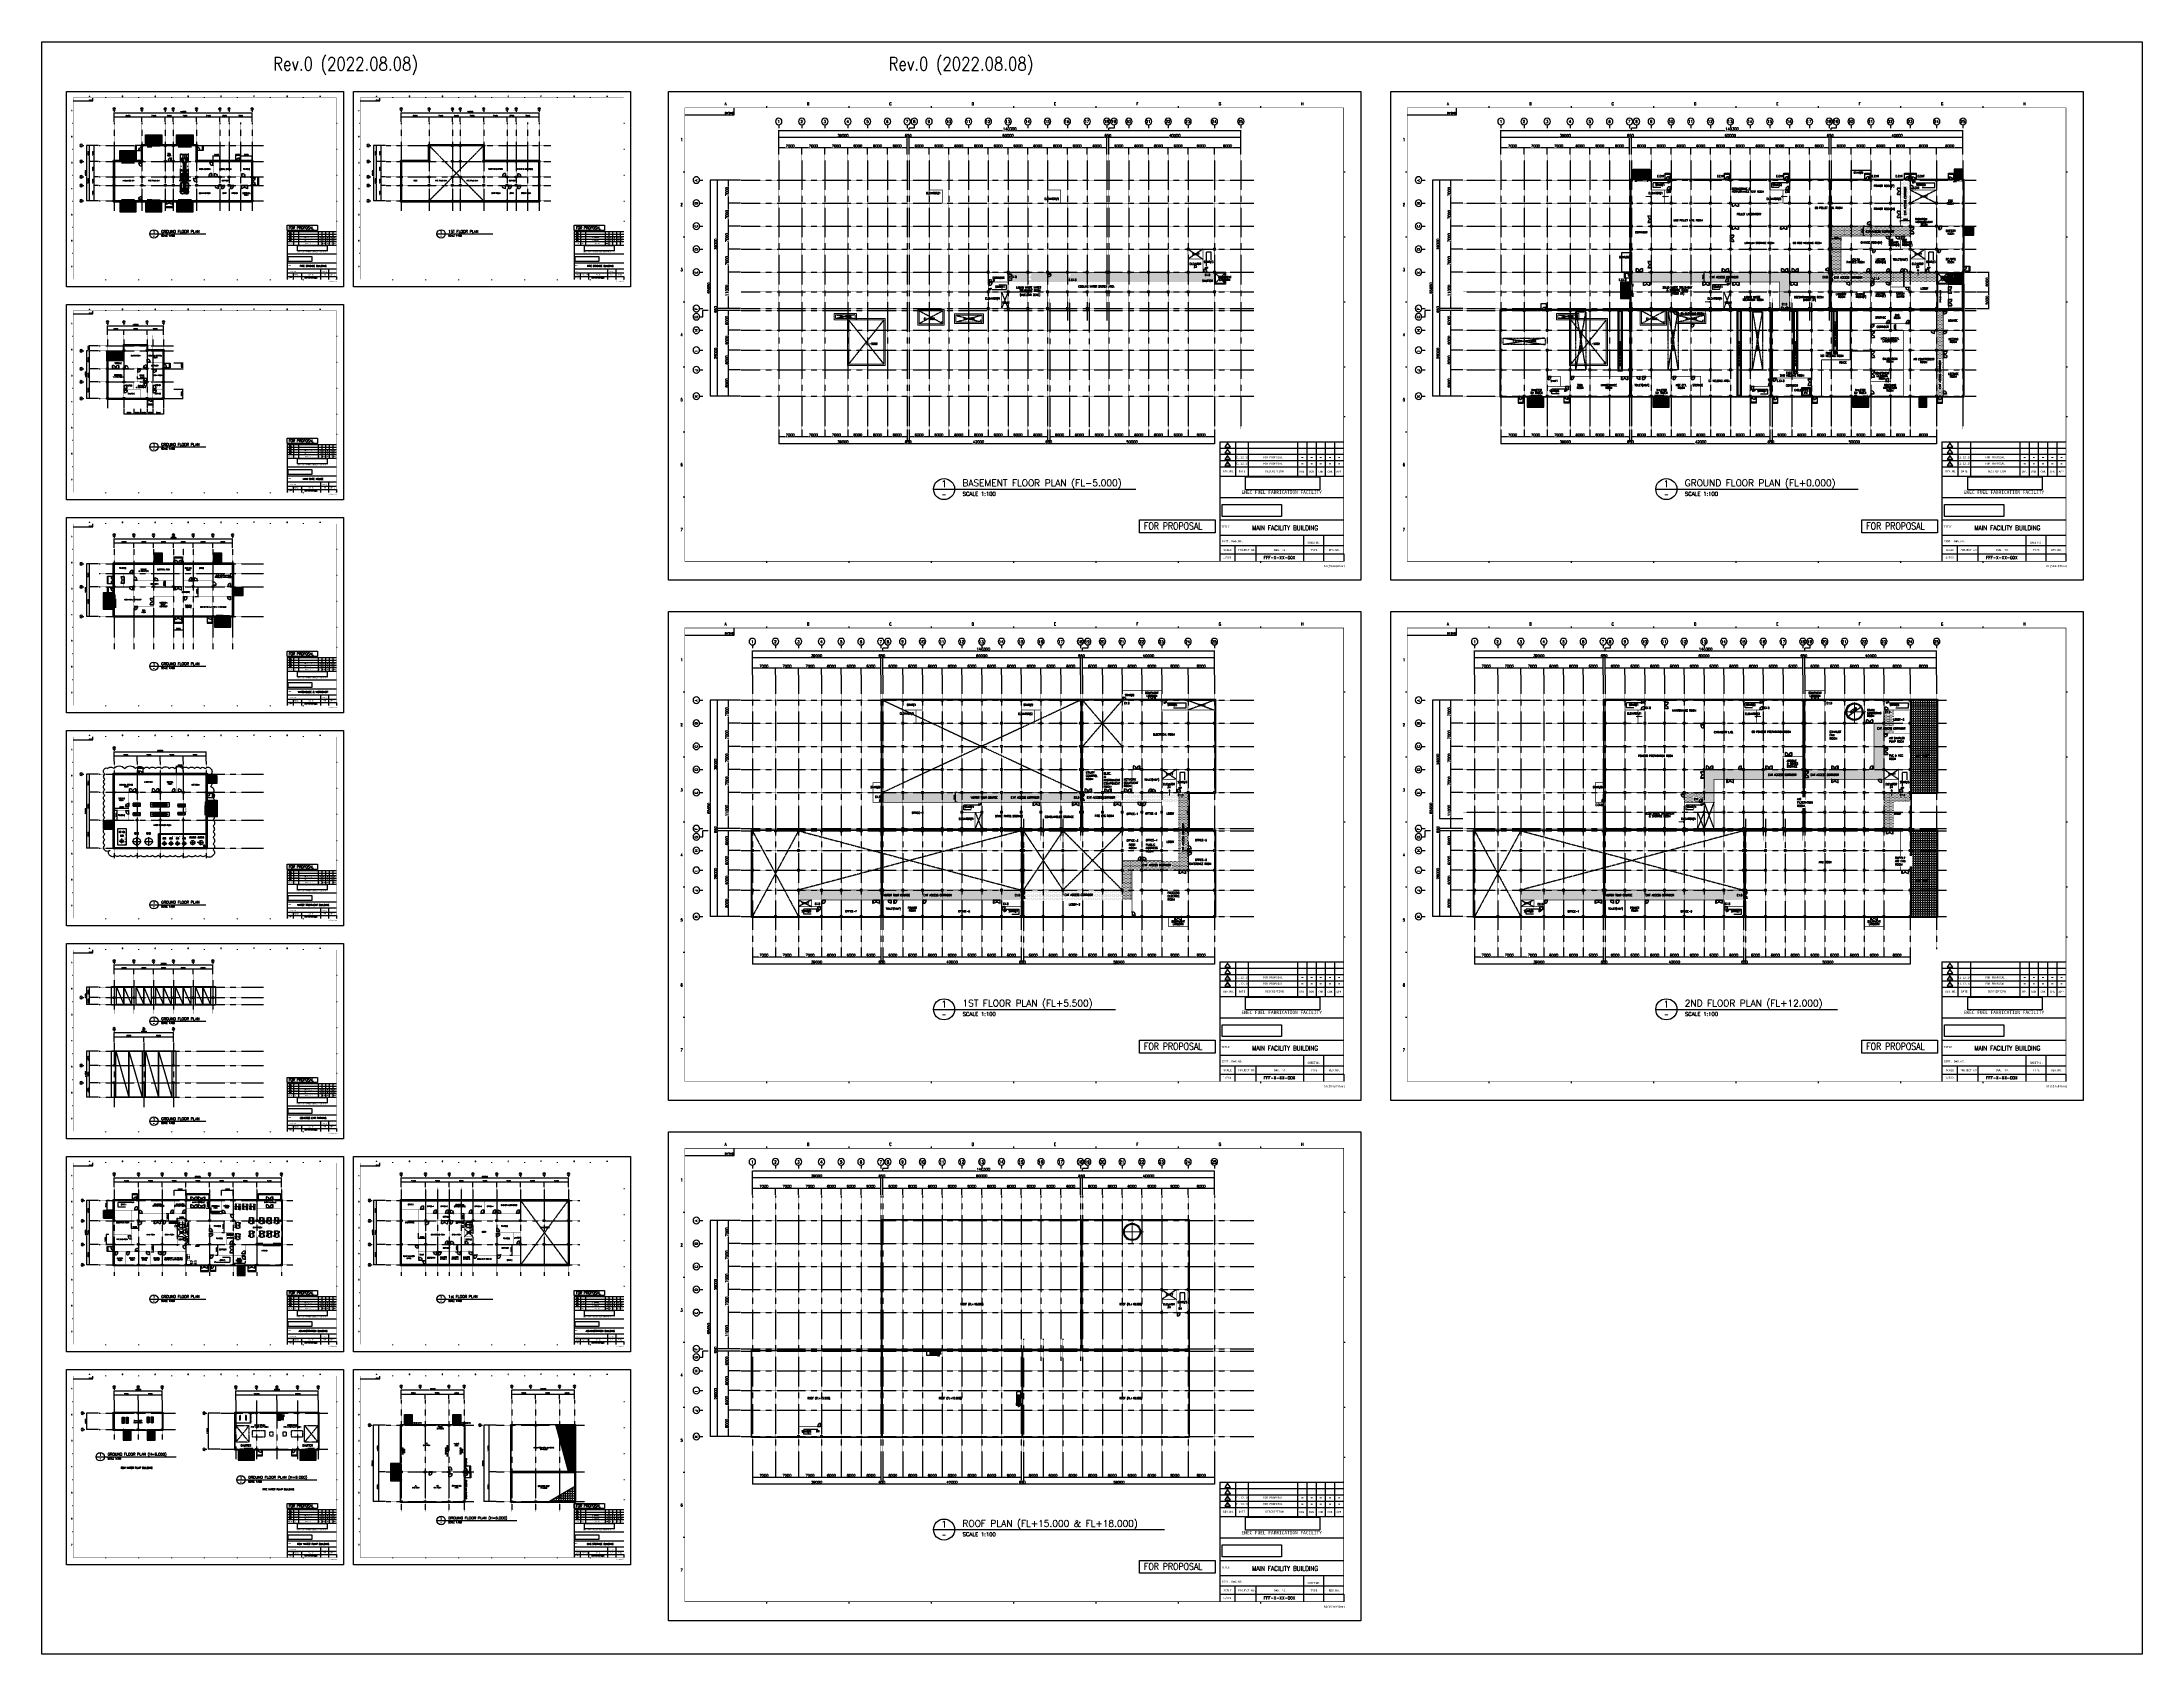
# Model space of a CAD drawing. Header units: millimetres. Extents: x -232466 to 860779, y -177975 to 311634.
# Drawn here: x 223055 to 860779, y -177975 to 311634 of the extents above; entities that cross this region are included whole.
import ezdxf
from ezdxf.enums import TextEntityAlignment as Align

# ---------------------------------------------------------------- set-up
doc = ezdxf.new("R2010")
doc.units = ezdxf.units.MM
doc.header["$XCLIPFRAME"] = 2
for name, pattern in [('AXES', [50.8, 31.75, -6.35, 6.35, -6.35]), ('CENTER', [2, 1.25, -0.25, 0.25, -0.25]), ('CENTER2', [28.575, 19.05, -3.175, 3.175, -3.175]), ('D2', [3, 2, -1]), ('HID', [2.3, 1.5, -0.8]), ('HIDDEN', [0.375, 0.25, -0.125]), ('PHANTOMX2', [5, 2.5, -0.5, 0.5, -0.5, 0.5, -0.5])]:
    doc.linetypes.add(name, pattern=pattern)
for name, color, linetype, lineweight in [('0 외형선', 3, 'Continuous', 25), ('C', 4, 'HIDDEN', 5), ('CENTER', 1, 'CENTER', 9), ('COLUMN', 2, 'Continuous', 9), ('TEXT', 7, 'Continuous', 15), ('TOILET', 4, 'Continuous', 9), ('WALL', 7, 'Continuous', 9), ('WALL_300', 7, 'Continuous', 9), ('치수선', 6, 'Continuous', 9)]:
    doc.layers.add(name, color=color, linetype=linetype, lineweight=lineweight)
for name, color, linetype in [('1RED', 1, 'Continuous'), ('4ELE', 4, 'Continuous'), ('7WHITE', 7, 'Continuous'), ('8ELE', 8, 'Continuous'), ('8FIN', 8, 'Continuous'), ('ARCH', 9, 'Continuous'), ('ARCHI', 8, 'Continuous'), ('aux', 8, 'Continuous'), ('C1', 1, 'CENTER'), ('Center Line', 1, 'CENTER'), ('COL', 2, 'Continuous'), ('dim', 7, 'Continuous'), ('DOOR', 4, 'Continuous'), ('EA1', 3, 'Continuous'), ('ELE', 7, 'Continuous'), ('EQ', 253, 'Continuous'), ('Equipment', 7, 'Continuous'), ('FENCE', 4, 'FENCELINE4'), ('FUR', 8, 'HID'), ('G', 3, 'Continuous'), ('hat', 8, 'Continuous'), ('LED', 7, 'Continuous'), ('stair', 4, 'Continuous'), ('SYM', 7, 'Continuous'), ('TEXT1', 7, 'Continuous'), ('TITLEBOX', 7, 'Continuous'), ('TXT', 2, 'Continuous'), ('W-FIN', 4, 'Continuous')]:
    doc.layers.add(name, color=color, linetype=linetype)
doc.styles.add('RD20', font='ROMAND.SHX', dxfattribs={"width": 0.8, "height": 2})
doc.styles.add('RD6', font='ROMAND.shx', dxfattribs={"width": 0.83, "height": 6})
doc.styles.add('ROMAND', font='romand')
doc.styles.add('RomanS', font='romans.shx')
doc.styles.add('Style-CHAR_FAST_FONT', font='romans.shx')
doc.styles.add('TBOX', font='romans.shx')
doc.styles.add('돋움체', font='')
doc.styles.get('돋움체').set_extended_font_data('DotumChe')
doc.linetypes.add('FENCELINE4', pattern='A,10,-1.5,["X",Standard,S=1.5,R=0,X=-0.5,Y=-0.8],-1.5', length=13)
doc.dimstyles.new('HYUNDAI', dxfattribs={"dimscale": 120, "dimtxt": 3, "dimasz": 3, "dimexe": 1, "dimexo": 2, "dimgap": 1, "dimtad": 1, "dimdec": 0, "dimdsep": 46, "dimtxsty": 'RomanS', "dimcen": 0, "dimclrd": 256, "dimclre": 256, "dimclrt": 3, "dimadec": 0, "dimazin": 0, "dimtfac": 1, "dimtdec": 0, "dimtix": 1, "dimtmove": 2, "dimatfit": 3, "dimfxl": 1, "dimtvp": 1, "dimtolj": 1, "dimarcsym": 0})
picture_1 = doc.add_image_def('image1', size_in_pixel=(850, 283))
picture_2 = doc.add_image_def('image2.jpg', size_in_pixel=(500, 87))
pattern_1 = [(0, (210960.38, 216143.68), (0, 100), [])]
pattern_2 = [(0, (114795.4, 0), (198.4375, 396.875), [0, -396.875])]
pattern_3 = [(0, (-112545.8, -158003.36), (198.4375, 396.875), [0, -396.875])]
pattern_4 = [(0, (-112547.3, -3924.74), (198.4375, 396.875), [0, -396.875])]
pattern_5 = [(0, (-105792.92, -3924.74), (198.4375, 396.875), [0, -396.875])]
pattern_6 = [(0, (0, 0), (0, 698.5), [508, -190.5]), (90, (0, 0), (-698.5, 4e-14), [508, -190.5])]

# ---------------------------------------------------------------- blocks, each defined once
blk = doc.blocks.new('_ArchTick')
at = {"color": 0, "linetype": 'ByBlock', "const_width": 0.15}
blk.add_lwpolyline([(-0.5, -0.5), (0.5, 0.5)], dxfattribs=at)
blk = doc.blocks.new('*D284')
at = {"layer": 'Defpoints', "color": 0}
for p in [(645386, 269712), (654698, 269712), (654698, 204062)]:
    blk.add_point(p, dxfattribs=at)
at = {"layer": 'dim', "lineweight": -2}
for p, q in [((654538, 269712), (645306, 269712)), ((645386, 204062), (645386, 269712)), ((654538, 204062), (645306, 204062))]:
    blk.add_line(p, q, dxfattribs=at)
at = {"layer": 'dim', "lineweight": -2, "xscale": 160, "yscale": 160, "zscale": 160}
for p, rotation in [((645386, 269712), 90), ((645386, 204062), 270)]:
    blk.add_blockref('_ArchTick', p, dxfattribs=dict(at, rotation=rotation))
at = {"layer": 'dim', "color": 0, "insert": (644906, 236887), "char_height": 800, "attachment_point": 5, "rotation": 90, "style": 'RomanS', "bg_fill": 3, "box_fill_scale": 1.1, "bg_fill_color": 257, "bg_fill_transparency": 0}
blk.add_mtext('\\A1;65650', dxfattribs=at)
blk = doc.blocks.new('*D285')
at = {"layer": 'Defpoints', "color": 0}
for p in [(647498, 269712), (654698, 269712), (654698, 230712)]:
    blk.add_point(p, dxfattribs=at)
at = {"layer": 'dim', "lineweight": -2}
for p, q in [((654538, 269712), (647418, 269712)), ((647498, 230712), (647498, 269712)), ((654538, 230712), (647418, 230712))]:
    blk.add_line(p, q, dxfattribs=at)
at = {"layer": 'dim', "lineweight": -2, "xscale": 160, "yscale": 160, "zscale": 160}
for p, rotation in [((647498, 269712), 90), ((647498, 230712), 270)]:
    blk.add_blockref('_ArchTick', p, dxfattribs=dict(at, rotation=rotation))
at = {"layer": 'dim', "color": 0, "insert": (647018, 250212), "char_height": 800, "attachment_point": 5, "rotation": 90, "style": 'RomanS', "bg_fill": 3, "box_fill_scale": 1.1, "bg_fill_color": 257, "bg_fill_transparency": 0}
blk.add_mtext('\\A1;39000', dxfattribs=at)
blk = doc.blocks.new('*D286')
at = {"layer": 'dim', "lineweight": -2}
for p, q in [((666119, 277458), (666119, 279641)), ((666119, 279561), (673119, 279561)), ((673119, 277458), (673119, 279641))]:
    blk.add_line(p, q, dxfattribs=at)
at = {"layer": 'dim', "lineweight": -2, "xscale": 160, "yscale": 160, "zscale": 160, "rotation": 180}
blk.add_blockref('_ArchTick', (666119, 279561), dxfattribs=at)
at = {"layer": 'dim', "lineweight": -2, "xscale": 160, "yscale": 160, "zscale": 160}
blk.add_blockref('_ArchTick', (673119, 279561), dxfattribs=at)
at = {"layer": 'dim', "color": 0, "insert": (669619, 280041), "char_height": 800, "attachment_point": 5, "style": 'RomanS', "bg_fill": 3, "box_fill_scale": 1.1, "bg_fill_color": 257, "bg_fill_transparency": 0}
blk.add_mtext('\\A1;\\H0.025x;\\H40x;7000', dxfattribs=at)
at = {"layer": 'Defpoints', "color": 0}
for p in [(666119, 277298), (673119, 279561), (673119, 277298)]:
    blk.add_point(p, dxfattribs=at)
blk = doc.blocks.new('주열')
at = {"layer": 'SYM'}
blk.add_line((0, 600), (0, 0), dxfattribs=at)
blk.add_circle((0, 1200), 600, dxfattribs=at)
blk = doc.blocks.new('*D287')
at = {"layer": 'Defpoints', "color": 0}
for p in [(806419, 284742), (666119, 277298), (806419, 277298)]:
    blk.add_point(p, dxfattribs=at)
at = {"layer": 'dim', "lineweight": -2}
for p, q in [((666119, 277458), (666119, 284822)), ((666119, 284742), (806419, 284742)), ((806419, 277458), (806419, 284822))]:
    blk.add_line(p, q, dxfattribs=at)
at = {"layer": 'dim', "lineweight": -2, "xscale": 160, "yscale": 160, "zscale": 160, "rotation": 180}
blk.add_blockref('_ArchTick', (666119, 284742), dxfattribs=at)
at = {"layer": 'dim', "lineweight": -2, "xscale": 160, "yscale": 160, "zscale": 160}
blk.add_blockref('_ArchTick', (806419, 284742), dxfattribs=at)
at = {"layer": 'dim', "color": 0, "insert": (736269, 285222), "char_height": 800, "attachment_point": 5, "style": 'RomanS', "bg_fill": 3, "box_fill_scale": 1.1, "bg_fill_color": 257, "bg_fill_transparency": 0}
blk.add_mtext('\\A1;140300', dxfattribs=at)
blk = doc.blocks.new('*D288')
at = {"layer": 'Defpoints', "color": 0}
for p in [(705119, 282724), (666119, 277298), (705119, 277298)]:
    blk.add_point(p, dxfattribs=at)
at = {"layer": 'dim', "lineweight": -2}
for p, q in [((666119, 277458), (666119, 282804)), ((666119, 282724), (705119, 282724)), ((705119, 277458), (705119, 282804))]:
    blk.add_line(p, q, dxfattribs=at)
at = {"layer": 'dim', "lineweight": -2, "xscale": 160, "yscale": 160, "zscale": 160, "rotation": 180}
blk.add_blockref('_ArchTick', (666119, 282724), dxfattribs=at)
at = {"layer": 'dim', "lineweight": -2, "xscale": 160, "yscale": 160, "zscale": 160}
blk.add_blockref('_ArchTick', (705119, 282724), dxfattribs=at)
at = {"layer": 'dim', "color": 0, "insert": (685619, 283204), "char_height": 800, "attachment_point": 5, "style": 'RomanS', "bg_fill": 3, "box_fill_scale": 1.1, "bg_fill_color": 257, "bg_fill_transparency": 0}
blk.add_mtext('\\A1;39000', dxfattribs=at)
blk = doc.blocks.new('*D289')
at = {"layer": 'Defpoints', "color": 0}
for p in [(647498, 230062), (654698, 230062), (654698, 204062)]:
    blk.add_point(p, dxfattribs=at)
at = {"layer": 'dim', "lineweight": -2}
for p, q in [((654538, 230062), (647418, 230062)), ((647498, 204062), (647498, 230062)), ((654538, 204062), (647418, 204062))]:
    blk.add_line(p, q, dxfattribs=at)
at = {"layer": 'dim', "lineweight": -2, "xscale": 160, "yscale": 160, "zscale": 160}
for p, rotation in [((647498, 230062), 90), ((647498, 204062), 270)]:
    blk.add_blockref('_ArchTick', p, dxfattribs=dict(at, rotation=rotation))
at = {"layer": 'dim', "color": 0, "insert": (647018, 217062), "char_height": 800, "attachment_point": 5, "rotation": 90, "style": 'RomanS', "bg_fill": 3, "box_fill_scale": 1.1, "bg_fill_color": 257, "bg_fill_transparency": 0}
blk.add_mtext('\\A1;26000', dxfattribs=at)
blk = doc.blocks.new('*D290')
at = {"layer": 'Defpoints', "color": 0}
for p in [(654698, 269712), (654698, 262712)]:
    blk.add_point(p, dxfattribs=at)
at = {"layer": 'dim', "lineweight": -2}
for p, q in [((654538, 269712), (650799, 269712)), ((650879, 262712), (650879, 269712)), ((654538, 262712), (650799, 262712))]:
    blk.add_line(p, q, dxfattribs=at)
at = {"layer": 'dim', "lineweight": -2, "xscale": 160, "yscale": 160, "zscale": 160}
for p, rotation in [((650879, 269712), 90), ((650879, 262712), 270)]:
    blk.add_blockref('_ArchTick', p, dxfattribs=dict(at, rotation=rotation))
at = {"layer": 'dim', "color": 0, "insert": (650399, 266212), "char_height": 800, "attachment_point": 5, "rotation": 90, "style": 'RomanS', "bg_fill": 3, "box_fill_scale": 1.1, "bg_fill_color": 257, "bg_fill_transparency": 0}
blk.add_mtext('\\A1;7000', dxfattribs=at)
at = {"layer": 'Defpoints', "color": 0}
blk.add_point((650879, 269712), dxfattribs=at)
blk = doc.blocks.new('*D291')
at = {"layer": 'Defpoints', "color": 0}
for p in [(654698, 262712), (654698, 255712)]:
    blk.add_point(p, dxfattribs=at)
at = {"layer": 'dim', "lineweight": -2}
for p, q in [((654538, 262712), (650799, 262712)), ((650879, 255712), (650879, 262712)), ((654538, 255712), (650799, 255712))]:
    blk.add_line(p, q, dxfattribs=at)
at = {"layer": 'dim', "lineweight": -2, "xscale": 160, "yscale": 160, "zscale": 160}
for p, rotation in [((650879, 262712), 90), ((650879, 255712), 270)]:
    blk.add_blockref('_ArchTick', p, dxfattribs=dict(at, rotation=rotation))
at = {"layer": 'dim', "color": 0, "insert": (650399, 259212), "char_height": 800, "attachment_point": 5, "rotation": 90, "style": 'RomanS', "bg_fill": 3, "box_fill_scale": 1.1, "bg_fill_color": 257, "bg_fill_transparency": 0}
blk.add_mtext('\\A1;7000', dxfattribs=at)
at = {"layer": 'Defpoints', "color": 0}
blk.add_point((650879, 262712), dxfattribs=at)
blk = doc.blocks.new('*D292')
at = {"layer": 'Defpoints', "color": 0}
for p in [(654698, 255712), (654698, 248712)]:
    blk.add_point(p, dxfattribs=at)
at = {"layer": 'dim', "lineweight": -2}
for p, q in [((654538, 255712), (650799, 255712)), ((650879, 248712), (650879, 255712)), ((654538, 248712), (650799, 248712))]:
    blk.add_line(p, q, dxfattribs=at)
at = {"layer": 'dim', "lineweight": -2, "xscale": 160, "yscale": 160, "zscale": 160}
for p, rotation in [((650879, 255712), 90), ((650879, 248712), 270)]:
    blk.add_blockref('_ArchTick', p, dxfattribs=dict(at, rotation=rotation))
at = {"layer": 'dim', "color": 0, "insert": (650399, 252212), "char_height": 800, "attachment_point": 5, "rotation": 90, "style": 'RomanS', "bg_fill": 3, "box_fill_scale": 1.1, "bg_fill_color": 257, "bg_fill_transparency": 0}
blk.add_mtext('\\A1;7000', dxfattribs=at)
at = {"layer": 'Defpoints', "color": 0}
blk.add_point((650879, 255712), dxfattribs=at)
blk = doc.blocks.new('*D293')
at = {"layer": 'Defpoints', "color": 0}
for p in [(654698, 248712), (654698, 241712)]:
    blk.add_point(p, dxfattribs=at)
at = {"layer": 'dim', "lineweight": -2}
for p, q in [((654538, 248712), (650799, 248712)), ((650879, 241712), (650879, 248712)), ((654538, 241712), (650799, 241712))]:
    blk.add_line(p, q, dxfattribs=at)
at = {"layer": 'dim', "lineweight": -2, "xscale": 160, "yscale": 160, "zscale": 160}
for p, rotation in [((650879, 248712), 90), ((650879, 241712), 270)]:
    blk.add_blockref('_ArchTick', p, dxfattribs=dict(at, rotation=rotation))
at = {"layer": 'dim', "color": 0, "insert": (650399, 245212), "char_height": 800, "attachment_point": 5, "rotation": 90, "style": 'RomanS', "bg_fill": 3, "box_fill_scale": 1.1, "bg_fill_color": 257, "bg_fill_transparency": 0}
blk.add_mtext('\\A1;7000', dxfattribs=at)
at = {"layer": 'Defpoints', "color": 0}
blk.add_point((650879, 248712), dxfattribs=at)
blk = doc.blocks.new('*D322')
at = {"layer": 'dim', "lineweight": -2}
for p, q in [((673119, 277458), (673119, 279641)), ((673119, 279561), (680119, 279561)), ((680119, 277458), (680119, 279641))]:
    blk.add_line(p, q, dxfattribs=at)
at = {"layer": 'dim', "lineweight": -2, "xscale": 160, "yscale": 160, "zscale": 160, "rotation": 180}
blk.add_blockref('_ArchTick', (673119, 279561), dxfattribs=at)
at = {"layer": 'dim', "lineweight": -2, "xscale": 160, "yscale": 160, "zscale": 160}
blk.add_blockref('_ArchTick', (680119, 279561), dxfattribs=at)
at = {"layer": 'dim', "color": 0, "insert": (676619, 280041), "char_height": 800, "attachment_point": 5, "style": 'RomanS', "bg_fill": 3, "box_fill_scale": 1.1, "bg_fill_color": 257, "bg_fill_transparency": 0}
blk.add_mtext('\\A1;\\H0.025x;\\H40x;7000', dxfattribs=at)
at = {"layer": 'Defpoints', "color": 0}
for p in [(673119, 277298), (680119, 279561), (680119, 277298)]:
    blk.add_point(p, dxfattribs=at)
blk = doc.blocks.new('*D323')
at = {"layer": 'dim', "lineweight": -2}
for p, q in [((680119, 277458), (680119, 279641)), ((680119, 279561), (687119, 279561)), ((687119, 277458), (687119, 279641))]:
    blk.add_line(p, q, dxfattribs=at)
at = {"layer": 'dim', "lineweight": -2, "xscale": 160, "yscale": 160, "zscale": 160, "rotation": 180}
blk.add_blockref('_ArchTick', (680119, 279561), dxfattribs=at)
at = {"layer": 'dim', "lineweight": -2, "xscale": 160, "yscale": 160, "zscale": 160}
blk.add_blockref('_ArchTick', (687119, 279561), dxfattribs=at)
at = {"layer": 'dim', "color": 0, "insert": (683619, 280041), "char_height": 800, "attachment_point": 5, "style": 'RomanS', "bg_fill": 3, "box_fill_scale": 1.1, "bg_fill_color": 257, "bg_fill_transparency": 0}
blk.add_mtext('\\A1;\\H0.025x;\\H40x;7000', dxfattribs=at)
at = {"layer": 'Defpoints', "color": 0}
for p in [(680119, 277298), (687119, 279561), (687119, 277298)]:
    blk.add_point(p, dxfattribs=at)
blk = doc.blocks.new('*D324')
at = {"layer": 'dim', "lineweight": -2}
for p, q in [((687119, 277458), (687119, 279641)), ((687119, 279561), (693119, 279561)), ((693119, 277458), (693119, 279641))]:
    blk.add_line(p, q, dxfattribs=at)
at = {"layer": 'dim', "lineweight": -2, "xscale": 160, "yscale": 160, "zscale": 160, "rotation": 180}
blk.add_blockref('_ArchTick', (687119, 279561), dxfattribs=at)
at = {"layer": 'dim', "lineweight": -2, "xscale": 160, "yscale": 160, "zscale": 160}
blk.add_blockref('_ArchTick', (693119, 279561), dxfattribs=at)
at = {"layer": 'dim', "color": 0, "insert": (690119, 280041), "char_height": 800, "attachment_point": 5, "style": 'RomanS', "bg_fill": 3, "box_fill_scale": 1.1, "bg_fill_color": 257, "bg_fill_transparency": 0}
blk.add_mtext('\\A1;\\H0.025x;\\H40x;6000', dxfattribs=at)
at = {"layer": 'Defpoints', "color": 0}
for p in [(687119, 277298), (693119, 279561), (693119, 277298)]:
    blk.add_point(p, dxfattribs=at)
blk = doc.blocks.new('*D325')
at = {"layer": 'dim', "lineweight": -2}
for p, q in [((693119, 277458), (693119, 279641)), ((693119, 279561), (699119, 279561)), ((699119, 277458), (699119, 279641))]:
    blk.add_line(p, q, dxfattribs=at)
at = {"layer": 'dim', "lineweight": -2, "xscale": 160, "yscale": 160, "zscale": 160, "rotation": 180}
blk.add_blockref('_ArchTick', (693119, 279561), dxfattribs=at)
at = {"layer": 'dim', "lineweight": -2, "xscale": 160, "yscale": 160, "zscale": 160}
blk.add_blockref('_ArchTick', (699119, 279561), dxfattribs=at)
at = {"layer": 'dim', "color": 0, "insert": (696119, 280041), "char_height": 800, "attachment_point": 5, "style": 'RomanS', "bg_fill": 3, "box_fill_scale": 1.1, "bg_fill_color": 257, "bg_fill_transparency": 0}
blk.add_mtext('\\A1;\\H0.025x;\\H40x;6000', dxfattribs=at)
at = {"layer": 'Defpoints', "color": 0}
for p in [(693119, 277298), (699119, 279561), (699119, 277298)]:
    blk.add_point(p, dxfattribs=at)
blk = doc.blocks.new('*D326')
at = {"layer": 'dim', "lineweight": -2}
for p, q in [((699119, 277458), (699119, 279641)), ((699119, 279561), (705119, 279561)), ((705119, 277458), (705119, 279641))]:
    blk.add_line(p, q, dxfattribs=at)
at = {"layer": 'dim', "lineweight": -2, "xscale": 160, "yscale": 160, "zscale": 160, "rotation": 180}
blk.add_blockref('_ArchTick', (699119, 279561), dxfattribs=at)
at = {"layer": 'dim', "lineweight": -2, "xscale": 160, "yscale": 160, "zscale": 160}
blk.add_blockref('_ArchTick', (705119, 279561), dxfattribs=at)
at = {"layer": 'dim', "color": 0, "insert": (702119, 280041), "char_height": 800, "attachment_point": 5, "style": 'RomanS', "bg_fill": 3, "box_fill_scale": 1.1, "bg_fill_color": 257, "bg_fill_transparency": 0}
blk.add_mtext('\\A1;\\H0.025x;\\H40x;6000', dxfattribs=at)
at = {"layer": 'Defpoints', "color": 0}
for p in [(699119, 277298), (705119, 279561), (705119, 277298)]:
    blk.add_point(p, dxfattribs=at)
blk = doc.blocks.new('*D327')
at = {"layer": 'Defpoints', "color": 0}
for p in [(705119, 277298), (705769, 277298)]:
    blk.add_point(p, dxfattribs=at)
at = {"layer": 'dim', "lineweight": -2}
for p, q in [((705119, 282724), (704959, 282724)), ((705119, 277458), (705119, 282804)), ((705119, 282724), (705769, 282724)), ((705769, 277458), (705769, 282804)), ((705769, 282724), (705929, 282724))]:
    blk.add_line(p, q, dxfattribs=at)
at = {"layer": 'dim', "lineweight": -2, "xscale": 160, "yscale": 160, "zscale": 160}
blk.add_blockref('_ArchTick', (705119, 282724), dxfattribs=at)
at = {"layer": 'dim', "lineweight": -2, "xscale": 160, "yscale": 160, "zscale": 160, "rotation": 180}
blk.add_blockref('_ArchTick', (705769, 282724), dxfattribs=at)
at = {"layer": 'dim', "color": 0, "insert": (705444, 283204), "char_height": 800, "attachment_point": 5, "style": 'RomanS', "bg_fill": 3, "box_fill_scale": 1.1, "bg_fill_color": 257, "bg_fill_transparency": 0}
blk.add_mtext('\\A1;650', dxfattribs=at)
at = {"layer": 'Defpoints', "color": 0}
blk.add_point((705769, 282724), dxfattribs=at)
blk = doc.blocks.new('*D328')
at = {"layer": 'dim', "lineweight": -2}
for p, q in [((705769, 277458), (705769, 279641)), ((705769, 279561), (711769, 279561)), ((711769, 277458), (711769, 279641))]:
    blk.add_line(p, q, dxfattribs=at)
at = {"layer": 'dim', "lineweight": -2, "xscale": 160, "yscale": 160, "zscale": 160, "rotation": 180}
blk.add_blockref('_ArchTick', (705769, 279561), dxfattribs=at)
at = {"layer": 'dim', "lineweight": -2, "xscale": 160, "yscale": 160, "zscale": 160}
blk.add_blockref('_ArchTick', (711769, 279561), dxfattribs=at)
at = {"layer": 'dim', "color": 0, "insert": (708769, 280041), "char_height": 800, "attachment_point": 5, "style": 'RomanS', "bg_fill": 3, "box_fill_scale": 1.1, "bg_fill_color": 257, "bg_fill_transparency": 0}
blk.add_mtext('\\A1;\\H0.025x;\\H40x;6000', dxfattribs=at)
at = {"layer": 'Defpoints', "color": 0}
for p in [(705769, 277298), (711769, 279561), (711769, 277298)]:
    blk.add_point(p, dxfattribs=at)
blk = doc.blocks.new('*D329')
at = {"layer": 'dim', "lineweight": -2}
for p, q in [((711769, 277458), (711769, 279641)), ((711769, 279561), (717769, 279561)), ((717769, 277458), (717769, 279641))]:
    blk.add_line(p, q, dxfattribs=at)
at = {"layer": 'dim', "lineweight": -2, "xscale": 160, "yscale": 160, "zscale": 160, "rotation": 180}
blk.add_blockref('_ArchTick', (711769, 279561), dxfattribs=at)
at = {"layer": 'dim', "lineweight": -2, "xscale": 160, "yscale": 160, "zscale": 160}
blk.add_blockref('_ArchTick', (717769, 279561), dxfattribs=at)
at = {"layer": 'dim', "color": 0, "insert": (714769, 280041), "char_height": 800, "attachment_point": 5, "style": 'RomanS', "bg_fill": 3, "box_fill_scale": 1.1, "bg_fill_color": 257, "bg_fill_transparency": 0}
blk.add_mtext('\\A1;\\H0.025x;\\H40x;6000', dxfattribs=at)
at = {"layer": 'Defpoints', "color": 0}
for p in [(711769, 277298), (717769, 279561), (717769, 277298)]:
    blk.add_point(p, dxfattribs=at)
blk = doc.blocks.new('*D330')
at = {"layer": 'dim', "lineweight": -2}
for p, q in [((717769, 277458), (717769, 279641)), ((717769, 279561), (723769, 279561)), ((723769, 277458), (723769, 279641))]:
    blk.add_line(p, q, dxfattribs=at)
at = {"layer": 'dim', "lineweight": -2, "xscale": 160, "yscale": 160, "zscale": 160, "rotation": 180}
blk.add_blockref('_ArchTick', (717769, 279561), dxfattribs=at)
at = {"layer": 'dim', "lineweight": -2, "xscale": 160, "yscale": 160, "zscale": 160}
blk.add_blockref('_ArchTick', (723769, 279561), dxfattribs=at)
at = {"layer": 'dim', "color": 0, "insert": (720769, 280041), "char_height": 800, "attachment_point": 5, "style": 'RomanS', "bg_fill": 3, "box_fill_scale": 1.1, "bg_fill_color": 257, "bg_fill_transparency": 0}
blk.add_mtext('\\A1;\\H0.025x;\\H40x;6000', dxfattribs=at)
at = {"layer": 'Defpoints', "color": 0}
for p in [(717769, 277298), (723769, 279561), (723769, 277298)]:
    blk.add_point(p, dxfattribs=at)
blk = doc.blocks.new('*D331')
at = {"layer": 'dim', "lineweight": -2}
for p, q in [((723769, 277458), (723769, 279641)), ((723769, 279561), (729769, 279561)), ((729769, 277458), (729769, 279641))]:
    blk.add_line(p, q, dxfattribs=at)
at = {"layer": 'dim', "lineweight": -2, "xscale": 160, "yscale": 160, "zscale": 160, "rotation": 180}
blk.add_blockref('_ArchTick', (723769, 279561), dxfattribs=at)
at = {"layer": 'dim', "lineweight": -2, "xscale": 160, "yscale": 160, "zscale": 160}
blk.add_blockref('_ArchTick', (729769, 279561), dxfattribs=at)
at = {"layer": 'dim', "color": 0, "insert": (726769, 280041), "char_height": 800, "attachment_point": 5, "style": 'RomanS', "bg_fill": 3, "box_fill_scale": 1.1, "bg_fill_color": 257, "bg_fill_transparency": 0}
blk.add_mtext('\\A1;\\H0.025x;\\H40x;6000', dxfattribs=at)
at = {"layer": 'Defpoints', "color": 0}
for p in [(723769, 277298), (729769, 279561), (729769, 277298)]:
    blk.add_point(p, dxfattribs=at)
blk = doc.blocks.new('*D332')
at = {"layer": 'dim', "lineweight": -2}
for p, q in [((729769, 277458), (729769, 279641)), ((729769, 279561), (735769, 279561)), ((735769, 277458), (735769, 279641))]:
    blk.add_line(p, q, dxfattribs=at)
at = {"layer": 'dim', "lineweight": -2, "xscale": 160, "yscale": 160, "zscale": 160, "rotation": 180}
blk.add_blockref('_ArchTick', (729769, 279561), dxfattribs=at)
at = {"layer": 'dim', "lineweight": -2, "xscale": 160, "yscale": 160, "zscale": 160}
blk.add_blockref('_ArchTick', (735769, 279561), dxfattribs=at)
at = {"layer": 'dim', "color": 0, "insert": (732769, 280041), "char_height": 800, "attachment_point": 5, "style": 'RomanS', "bg_fill": 3, "box_fill_scale": 1.1, "bg_fill_color": 257, "bg_fill_transparency": 0}
blk.add_mtext('\\A1;\\H0.025x;\\H40x;6000', dxfattribs=at)
at = {"layer": 'Defpoints', "color": 0}
for p in [(729769, 277298), (735769, 279561), (735769, 277298)]:
    blk.add_point(p, dxfattribs=at)
blk = doc.blocks.new('*D333')
at = {"layer": 'dim', "lineweight": -2}
for p, q in [((735769, 277458), (735769, 279641)), ((735769, 279561), (741769, 279561)), ((741769, 277458), (741769, 279641))]:
    blk.add_line(p, q, dxfattribs=at)
at = {"layer": 'dim', "lineweight": -2, "xscale": 160, "yscale": 160, "zscale": 160, "rotation": 180}
blk.add_blockref('_ArchTick', (735769, 279561), dxfattribs=at)
at = {"layer": 'dim', "lineweight": -2, "xscale": 160, "yscale": 160, "zscale": 160}
blk.add_blockref('_ArchTick', (741769, 279561), dxfattribs=at)
at = {"layer": 'dim', "color": 0, "insert": (738769, 280041), "char_height": 800, "attachment_point": 5, "style": 'RomanS', "bg_fill": 3, "box_fill_scale": 1.1, "bg_fill_color": 257, "bg_fill_transparency": 0}
blk.add_mtext('\\A1;\\H0.025x;\\H40x;6000', dxfattribs=at)
at = {"layer": 'Defpoints', "color": 0}
for p in [(735769, 277298), (741769, 279561), (741769, 277298)]:
    blk.add_point(p, dxfattribs=at)
blk = doc.blocks.new('*D334')
at = {"layer": 'dim', "lineweight": -2}
for p, q in [((741769, 277458), (741769, 279641)), ((741769, 279561), (747769, 279561)), ((747769, 277458), (747769, 279641))]:
    blk.add_line(p, q, dxfattribs=at)
at = {"layer": 'dim', "lineweight": -2, "xscale": 160, "yscale": 160, "zscale": 160, "rotation": 180}
blk.add_blockref('_ArchTick', (741769, 279561), dxfattribs=at)
at = {"layer": 'dim', "lineweight": -2, "xscale": 160, "yscale": 160, "zscale": 160}
blk.add_blockref('_ArchTick', (747769, 279561), dxfattribs=at)
at = {"layer": 'dim', "color": 0, "insert": (744769, 280041), "char_height": 800, "attachment_point": 5, "style": 'RomanS', "bg_fill": 3, "box_fill_scale": 1.1, "bg_fill_color": 257, "bg_fill_transparency": 0}
blk.add_mtext('\\A1;\\H0.025x;\\H40x;6000', dxfattribs=at)
at = {"layer": 'Defpoints', "color": 0}
for p in [(741769, 277298), (747769, 279561), (747769, 277298)]:
    blk.add_point(p, dxfattribs=at)
blk = doc.blocks.new('*D335')
at = {"layer": 'dim', "lineweight": -2}
for p, q in [((747769, 277458), (747769, 279641)), ((747769, 279561), (753769, 279561)), ((753769, 277458), (753769, 279641))]:
    blk.add_line(p, q, dxfattribs=at)
at = {"layer": 'dim', "lineweight": -2, "xscale": 160, "yscale": 160, "zscale": 160, "rotation": 180}
blk.add_blockref('_ArchTick', (747769, 279561), dxfattribs=at)
at = {"layer": 'dim', "lineweight": -2, "xscale": 160, "yscale": 160, "zscale": 160}
blk.add_blockref('_ArchTick', (753769, 279561), dxfattribs=at)
at = {"layer": 'dim', "color": 0, "insert": (750769, 280041), "char_height": 800, "attachment_point": 5, "style": 'RomanS', "bg_fill": 3, "box_fill_scale": 1.1, "bg_fill_color": 257, "bg_fill_transparency": 0}
blk.add_mtext('\\A1;\\H0.025x;\\H40x;6000', dxfattribs=at)
at = {"layer": 'Defpoints', "color": 0}
for p in [(747769, 277298), (753769, 279561), (753769, 277298)]:
    blk.add_point(p, dxfattribs=at)
blk = doc.blocks.new('*D336')
at = {"layer": 'dim', "lineweight": -2}
for p, q in [((753769, 277458), (753769, 279641)), ((753769, 279561), (759769, 279561)), ((759769, 277458), (759769, 279641))]:
    blk.add_line(p, q, dxfattribs=at)
at = {"layer": 'dim', "lineweight": -2, "xscale": 160, "yscale": 160, "zscale": 160, "rotation": 180}
blk.add_blockref('_ArchTick', (753769, 279561), dxfattribs=at)
at = {"layer": 'dim', "lineweight": -2, "xscale": 160, "yscale": 160, "zscale": 160}
blk.add_blockref('_ArchTick', (759769, 279561), dxfattribs=at)
at = {"layer": 'dim', "color": 0, "insert": (756769, 280041), "char_height": 800, "attachment_point": 5, "style": 'RomanS', "bg_fill": 3, "box_fill_scale": 1.1, "bg_fill_color": 257, "bg_fill_transparency": 0}
blk.add_mtext('\\A1;\\H0.025x;\\H40x;6000', dxfattribs=at)
at = {"layer": 'Defpoints', "color": 0}
for p in [(753769, 277298), (759769, 279561), (759769, 277298)]:
    blk.add_point(p, dxfattribs=at)
blk = doc.blocks.new('*D337')
at = {"layer": 'dim', "lineweight": -2}
for p, q in [((759769, 277458), (759769, 279641)), ((759769, 279561), (765769, 279561)), ((765769, 277458), (765769, 279641))]:
    blk.add_line(p, q, dxfattribs=at)
at = {"layer": 'dim', "lineweight": -2, "xscale": 160, "yscale": 160, "zscale": 160, "rotation": 180}
blk.add_blockref('_ArchTick', (759769, 279561), dxfattribs=at)
at = {"layer": 'dim', "lineweight": -2, "xscale": 160, "yscale": 160, "zscale": 160}
blk.add_blockref('_ArchTick', (765769, 279561), dxfattribs=at)
at = {"layer": 'dim', "color": 0, "insert": (762769, 280041), "char_height": 800, "attachment_point": 5, "style": 'RomanS', "bg_fill": 3, "box_fill_scale": 1.1, "bg_fill_color": 257, "bg_fill_transparency": 0}
blk.add_mtext('\\A1;\\H0.025x;\\H40x;6000', dxfattribs=at)
at = {"layer": 'Defpoints', "color": 0}
for p in [(759769, 277298), (765769, 279561), (765769, 277298)]:
    blk.add_point(p, dxfattribs=at)
blk = doc.blocks.new('*D338')
at = {"layer": 'Defpoints', "color": 0}
for p in [(765769, 282724), (705769, 277298), (765769, 277298)]:
    blk.add_point(p, dxfattribs=at)
at = {"layer": 'dim', "lineweight": -2}
for p, q in [((705769, 277458), (705769, 282804)), ((705769, 282724), (765769, 282724)), ((765769, 277458), (765769, 282804))]:
    blk.add_line(p, q, dxfattribs=at)
at = {"layer": 'dim', "lineweight": -2, "xscale": 160, "yscale": 160, "zscale": 160, "rotation": 180}
blk.add_blockref('_ArchTick', (705769, 282724), dxfattribs=at)
at = {"layer": 'dim', "lineweight": -2, "xscale": 160, "yscale": 160, "zscale": 160}
blk.add_blockref('_ArchTick', (765769, 282724), dxfattribs=at)
at = {"layer": 'dim', "color": 0, "insert": (735769, 283204), "char_height": 800, "attachment_point": 5, "style": 'RomanS', "bg_fill": 3, "box_fill_scale": 1.1, "bg_fill_color": 257, "bg_fill_transparency": 0}
blk.add_mtext('\\A1;60000', dxfattribs=at)
blk = doc.blocks.new('*D339')
at = {"layer": 'Defpoints', "color": 0}
for p in [(765769, 277298), (766419, 277298)]:
    blk.add_point(p, dxfattribs=at)
at = {"layer": 'dim', "lineweight": -2}
for p, q in [((765769, 282724), (765609, 282724)), ((765769, 277458), (765769, 282804)), ((765769, 282724), (766419, 282724)), ((766419, 277458), (766419, 282804)), ((766419, 282724), (766579, 282724))]:
    blk.add_line(p, q, dxfattribs=at)
at = {"layer": 'dim', "lineweight": -2, "xscale": 160, "yscale": 160, "zscale": 160}
blk.add_blockref('_ArchTick', (765769, 282724), dxfattribs=at)
at = {"layer": 'dim', "lineweight": -2, "xscale": 160, "yscale": 160, "zscale": 160, "rotation": 180}
blk.add_blockref('_ArchTick', (766419, 282724), dxfattribs=at)
at = {"layer": 'dim', "color": 0, "insert": (766094, 283204), "char_height": 800, "attachment_point": 5, "style": 'RomanS', "bg_fill": 3, "box_fill_scale": 1.1, "bg_fill_color": 257, "bg_fill_transparency": 0}
blk.add_mtext('\\A1;650', dxfattribs=at)
at = {"layer": 'Defpoints', "color": 0}
blk.add_point((766419, 282724), dxfattribs=at)
blk = doc.blocks.new('*D340')
at = {"layer": 'dim', "lineweight": -2}
for p, q in [((766419, 277458), (766419, 279641)), ((766419, 279561), (772419, 279561)), ((772419, 277458), (772419, 279641))]:
    blk.add_line(p, q, dxfattribs=at)
at = {"layer": 'dim', "lineweight": -2, "xscale": 160, "yscale": 160, "zscale": 160, "rotation": 180}
blk.add_blockref('_ArchTick', (766419, 279561), dxfattribs=at)
at = {"layer": 'dim', "lineweight": -2, "xscale": 160, "yscale": 160, "zscale": 160}
blk.add_blockref('_ArchTick', (772419, 279561), dxfattribs=at)
at = {"layer": 'dim', "color": 0, "insert": (769419, 280041), "char_height": 800, "attachment_point": 5, "style": 'RomanS', "bg_fill": 3, "box_fill_scale": 1.1, "bg_fill_color": 257, "bg_fill_transparency": 0}
blk.add_mtext('\\A1;\\H0.025x;\\H40x;6000', dxfattribs=at)
at = {"layer": 'Defpoints', "color": 0}
for p in [(766419, 277298), (772419, 279561), (772419, 277298)]:
    blk.add_point(p, dxfattribs=at)
blk = doc.blocks.new('*D341')
at = {"layer": 'dim', "lineweight": -2}
for p, q in [((772419, 277458), (772419, 279641)), ((772419, 279561), (778419, 279561)), ((778419, 277458), (778419, 279641))]:
    blk.add_line(p, q, dxfattribs=at)
at = {"layer": 'dim', "lineweight": -2, "xscale": 160, "yscale": 160, "zscale": 160, "rotation": 180}
blk.add_blockref('_ArchTick', (772419, 279561), dxfattribs=at)
at = {"layer": 'dim', "lineweight": -2, "xscale": 160, "yscale": 160, "zscale": 160}
blk.add_blockref('_ArchTick', (778419, 279561), dxfattribs=at)
at = {"layer": 'dim', "color": 0, "insert": (775419, 280041), "char_height": 800, "attachment_point": 5, "style": 'RomanS', "bg_fill": 3, "box_fill_scale": 1.1, "bg_fill_color": 257, "bg_fill_transparency": 0}
blk.add_mtext('\\A1;\\H0.025x;\\H40x;6000', dxfattribs=at)
at = {"layer": 'Defpoints', "color": 0}
for p in [(772419, 277298), (778419, 279561), (778419, 277298)]:
    blk.add_point(p, dxfattribs=at)
blk = doc.blocks.new('*D342')
at = {"layer": 'dim', "lineweight": -2}
for p, q in [((778419, 277458), (778419, 279641)), ((778419, 279561), (784419, 279561)), ((784419, 277458), (784419, 279641))]:
    blk.add_line(p, q, dxfattribs=at)
at = {"layer": 'dim', "lineweight": -2, "xscale": 160, "yscale": 160, "zscale": 160, "rotation": 180}
blk.add_blockref('_ArchTick', (778419, 279561), dxfattribs=at)
at = {"layer": 'dim', "lineweight": -2, "xscale": 160, "yscale": 160, "zscale": 160}
blk.add_blockref('_ArchTick', (784419, 279561), dxfattribs=at)
at = {"layer": 'dim', "color": 0, "insert": (781419, 280041), "char_height": 800, "attachment_point": 5, "style": 'RomanS', "bg_fill": 3, "box_fill_scale": 1.1, "bg_fill_color": 257, "bg_fill_transparency": 0}
blk.add_mtext('\\A1;\\H0.025x;\\H40x;6000', dxfattribs=at)
at = {"layer": 'Defpoints', "color": 0}
for p in [(778419, 277298), (784419, 279561), (784419, 277298)]:
    blk.add_point(p, dxfattribs=at)
blk = doc.blocks.new('*D343')
at = {"layer": 'dim', "lineweight": -2}
for p, q in [((784419, 277458), (784419, 279641)), ((784419, 279561), (790419, 279561)), ((790419, 277458), (790419, 279641))]:
    blk.add_line(p, q, dxfattribs=at)
at = {"layer": 'dim', "lineweight": -2, "xscale": 160, "yscale": 160, "zscale": 160, "rotation": 180}
blk.add_blockref('_ArchTick', (784419, 279561), dxfattribs=at)
at = {"layer": 'dim', "lineweight": -2, "xscale": 160, "yscale": 160, "zscale": 160}
blk.add_blockref('_ArchTick', (790419, 279561), dxfattribs=at)
at = {"layer": 'dim', "color": 0, "insert": (787419, 280041), "char_height": 800, "attachment_point": 5, "style": 'RomanS', "bg_fill": 3, "box_fill_scale": 1.1, "bg_fill_color": 257, "bg_fill_transparency": 0}
blk.add_mtext('\\A1;\\H0.025x;\\H40x;6000', dxfattribs=at)
at = {"layer": 'Defpoints', "color": 0}
for p in [(784419, 277298), (790419, 279561), (790419, 277298)]:
    blk.add_point(p, dxfattribs=at)
blk = doc.blocks.new('*D344')
at = {"layer": 'dim', "lineweight": -2}
for p, q in [((790419, 277458), (790419, 279641)), ((790419, 279561), (798419, 279561)), ((798419, 277458), (798419, 279641))]:
    blk.add_line(p, q, dxfattribs=at)
at = {"layer": 'dim', "lineweight": -2, "xscale": 160, "yscale": 160, "zscale": 160, "rotation": 180}
blk.add_blockref('_ArchTick', (790419, 279561), dxfattribs=at)
at = {"layer": 'dim', "lineweight": -2, "xscale": 160, "yscale": 160, "zscale": 160}
blk.add_blockref('_ArchTick', (798419, 279561), dxfattribs=at)
at = {"layer": 'dim', "color": 0, "insert": (794419, 280041), "char_height": 800, "attachment_point": 5, "style": 'RomanS', "bg_fill": 3, "box_fill_scale": 1.1, "bg_fill_color": 257, "bg_fill_transparency": 0}
blk.add_mtext('\\A1;\\H0.025x;\\H40x;8000', dxfattribs=at)
at = {"layer": 'Defpoints', "color": 0}
for p in [(790419, 277298), (798419, 279561), (798419, 277298)]:
    blk.add_point(p, dxfattribs=at)
blk = doc.blocks.new('*D345')
at = {"layer": 'Defpoints', "color": 0}
for p in [(806419, 282724), (766419, 277298), (806419, 277298)]:
    blk.add_point(p, dxfattribs=at)
at = {"layer": 'dim', "lineweight": -2}
for p, q in [((766419, 277458), (766419, 282804)), ((766419, 282724), (806419, 282724)), ((806419, 277458), (806419, 282804))]:
    blk.add_line(p, q, dxfattribs=at)
at = {"layer": 'dim', "lineweight": -2, "xscale": 160, "yscale": 160, "zscale": 160, "rotation": 180}
blk.add_blockref('_ArchTick', (766419, 282724), dxfattribs=at)
at = {"layer": 'dim', "lineweight": -2, "xscale": 160, "yscale": 160, "zscale": 160}
blk.add_blockref('_ArchTick', (806419, 282724), dxfattribs=at)
at = {"layer": 'dim', "color": 0, "insert": (786419, 283204), "char_height": 800, "attachment_point": 5, "style": 'RomanS', "bg_fill": 3, "box_fill_scale": 1.1, "bg_fill_color": 257, "bg_fill_transparency": 0}
blk.add_mtext('\\A1;40000', dxfattribs=at)
blk = doc.blocks.new('*D346')
at = {"layer": 'dim', "lineweight": -2}
for p, q in [((748419, 193964), (748419, 191695)), ((748419, 191775), (754419, 191775)), ((754419, 193964), (754419, 191695))]:
    blk.add_line(p, q, dxfattribs=at)
at = {"layer": 'dim', "lineweight": -2, "xscale": 160, "yscale": 160, "zscale": 160, "rotation": 180}
blk.add_blockref('_ArchTick', (748419, 191775), dxfattribs=at)
at = {"layer": 'dim', "lineweight": -2, "xscale": 160, "yscale": 160, "zscale": 160}
blk.add_blockref('_ArchTick', (754419, 191775), dxfattribs=at)
at = {"layer": 'dim', "color": 0, "insert": (751419, 192255), "char_height": 800, "attachment_point": 5, "style": 'RomanS', "bg_fill": 3, "box_fill_scale": 1.1, "bg_fill_color": 257, "bg_fill_transparency": 0}
blk.add_mtext('\\A1;\\H0.025x;\\H40x;6000', dxfattribs=at)
at = {"layer": 'Defpoints', "color": 0}
for p in [(748419, 194124), (754419, 194124), (754419, 191775)]:
    blk.add_point(p, dxfattribs=at)
blk = doc.blocks.new('*D347')
at = {"layer": 'dim', "lineweight": -2}
for p, q in [((666119, 193964), (666119, 191695)), ((666119, 191775), (673119, 191775)), ((673119, 193964), (673119, 191695))]:
    blk.add_line(p, q, dxfattribs=at)
at = {"layer": 'dim', "lineweight": -2, "xscale": 160, "yscale": 160, "zscale": 160, "rotation": 180}
blk.add_blockref('_ArchTick', (666119, 191775), dxfattribs=at)
at = {"layer": 'dim', "lineweight": -2, "xscale": 160, "yscale": 160, "zscale": 160}
blk.add_blockref('_ArchTick', (673119, 191775), dxfattribs=at)
at = {"layer": 'dim', "color": 0, "insert": (669619, 192255), "char_height": 800, "attachment_point": 5, "style": 'RomanS', "bg_fill": 3, "box_fill_scale": 1.1, "bg_fill_color": 257, "bg_fill_transparency": 0}
blk.add_mtext('\\A1;\\H0.025x;\\H40x;7000', dxfattribs=at)
at = {"layer": 'Defpoints', "color": 0}
for p in [(666119, 194124), (673119, 194124), (673119, 191775)]:
    blk.add_point(p, dxfattribs=at)
blk = doc.blocks.new('*D348')
at = {"layer": 'dim', "lineweight": -2}
for p, q in [((673119, 193964), (673119, 191695)), ((673119, 191775), (680119, 191775)), ((680119, 193964), (680119, 191695))]:
    blk.add_line(p, q, dxfattribs=at)
at = {"layer": 'dim', "lineweight": -2, "xscale": 160, "yscale": 160, "zscale": 160, "rotation": 180}
blk.add_blockref('_ArchTick', (673119, 191775), dxfattribs=at)
at = {"layer": 'dim', "lineweight": -2, "xscale": 160, "yscale": 160, "zscale": 160}
blk.add_blockref('_ArchTick', (680119, 191775), dxfattribs=at)
at = {"layer": 'dim', "color": 0, "insert": (676619, 192255), "char_height": 800, "attachment_point": 5, "style": 'RomanS', "bg_fill": 3, "box_fill_scale": 1.1, "bg_fill_color": 257, "bg_fill_transparency": 0}
blk.add_mtext('\\A1;\\H0.025x;\\H40x;7000', dxfattribs=at)
at = {"layer": 'Defpoints', "color": 0}
for p in [(673119, 194124), (680119, 194124), (680119, 191775)]:
    blk.add_point(p, dxfattribs=at)
blk = doc.blocks.new('*D349')
at = {"layer": 'dim', "lineweight": -2}
for p, q in [((680119, 193964), (680119, 191695)), ((680119, 191775), (687119, 191775)), ((687119, 193964), (687119, 191695))]:
    blk.add_line(p, q, dxfattribs=at)
at = {"layer": 'dim', "lineweight": -2, "xscale": 160, "yscale": 160, "zscale": 160, "rotation": 180}
blk.add_blockref('_ArchTick', (680119, 191775), dxfattribs=at)
at = {"layer": 'dim', "lineweight": -2, "xscale": 160, "yscale": 160, "zscale": 160}
blk.add_blockref('_ArchTick', (687119, 191775), dxfattribs=at)
at = {"layer": 'dim', "color": 0, "insert": (683619, 192255), "char_height": 800, "attachment_point": 5, "style": 'RomanS', "bg_fill": 3, "box_fill_scale": 1.1, "bg_fill_color": 257, "bg_fill_transparency": 0}
blk.add_mtext('\\A1;\\H0.025x;\\H40x;7000', dxfattribs=at)
at = {"layer": 'Defpoints', "color": 0}
for p in [(680119, 194124), (687119, 194124), (687119, 191775)]:
    blk.add_point(p, dxfattribs=at)
blk = doc.blocks.new('*D350')
at = {"layer": 'dim', "lineweight": -2}
for p, q in [((687119, 193964), (687119, 191695)), ((687119, 191775), (693119, 191775)), ((693119, 193964), (693119, 191695))]:
    blk.add_line(p, q, dxfattribs=at)
at = {"layer": 'dim', "lineweight": -2, "xscale": 160, "yscale": 160, "zscale": 160, "rotation": 180}
blk.add_blockref('_ArchTick', (687119, 191775), dxfattribs=at)
at = {"layer": 'dim', "lineweight": -2, "xscale": 160, "yscale": 160, "zscale": 160}
blk.add_blockref('_ArchTick', (693119, 191775), dxfattribs=at)
at = {"layer": 'dim', "color": 0, "insert": (690119, 192255), "char_height": 800, "attachment_point": 5, "style": 'RomanS', "bg_fill": 3, "box_fill_scale": 1.1, "bg_fill_color": 257, "bg_fill_transparency": 0}
blk.add_mtext('\\A1;\\H0.025x;\\H40x;6000', dxfattribs=at)
at = {"layer": 'Defpoints', "color": 0}
for p in [(687119, 194124), (693119, 194124), (693119, 191775)]:
    blk.add_point(p, dxfattribs=at)
blk = doc.blocks.new('*D351')
at = {"layer": 'dim', "lineweight": -2}
for p, q in [((693119, 193964), (693119, 191695)), ((693119, 191775), (699119, 191775)), ((699119, 193964), (699119, 191695))]:
    blk.add_line(p, q, dxfattribs=at)
at = {"layer": 'dim', "lineweight": -2, "xscale": 160, "yscale": 160, "zscale": 160, "rotation": 180}
blk.add_blockref('_ArchTick', (693119, 191775), dxfattribs=at)
at = {"layer": 'dim', "lineweight": -2, "xscale": 160, "yscale": 160, "zscale": 160}
blk.add_blockref('_ArchTick', (699119, 191775), dxfattribs=at)
at = {"layer": 'dim', "color": 0, "insert": (696119, 192255), "char_height": 800, "attachment_point": 5, "style": 'RomanS', "bg_fill": 3, "box_fill_scale": 1.1, "bg_fill_color": 257, "bg_fill_transparency": 0}
blk.add_mtext('\\A1;\\H0.025x;\\H40x;6000', dxfattribs=at)
at = {"layer": 'Defpoints', "color": 0}
for p in [(693119, 194124), (699119, 194124), (699119, 191775)]:
    blk.add_point(p, dxfattribs=at)
blk = doc.blocks.new('*D352')
at = {"layer": 'dim', "lineweight": -2}
for p, q in [((699119, 193964), (699119, 191695)), ((699119, 191775), (705119, 191775)), ((705119, 193964), (705119, 191695))]:
    blk.add_line(p, q, dxfattribs=at)
at = {"layer": 'dim', "lineweight": -2, "xscale": 160, "yscale": 160, "zscale": 160, "rotation": 180}
blk.add_blockref('_ArchTick', (699119, 191775), dxfattribs=at)
at = {"layer": 'dim', "lineweight": -2, "xscale": 160, "yscale": 160, "zscale": 160}
blk.add_blockref('_ArchTick', (705119, 191775), dxfattribs=at)
at = {"layer": 'dim', "color": 0, "insert": (702119, 192255), "char_height": 800, "attachment_point": 5, "style": 'RomanS', "bg_fill": 3, "box_fill_scale": 1.1, "bg_fill_color": 257, "bg_fill_transparency": 0}
blk.add_mtext('\\A1;\\H0.025x;\\H40x;6000', dxfattribs=at)
at = {"layer": 'Defpoints', "color": 0}
for p in [(699119, 194124), (705119, 194124), (705119, 191775)]:
    blk.add_point(p, dxfattribs=at)
blk = doc.blocks.new('*D353')
at = {"layer": 'dim', "lineweight": -2}
for p, q in [((705769, 193964), (705769, 191695)), ((705769, 191775), (711769, 191775)), ((711769, 193964), (711769, 191695))]:
    blk.add_line(p, q, dxfattribs=at)
at = {"layer": 'dim', "lineweight": -2, "xscale": 160, "yscale": 160, "zscale": 160, "rotation": 180}
blk.add_blockref('_ArchTick', (705769, 191775), dxfattribs=at)
at = {"layer": 'dim', "lineweight": -2, "xscale": 160, "yscale": 160, "zscale": 160}
blk.add_blockref('_ArchTick', (711769, 191775), dxfattribs=at)
at = {"layer": 'dim', "color": 0, "insert": (708769, 192255), "char_height": 800, "attachment_point": 5, "style": 'RomanS', "bg_fill": 3, "box_fill_scale": 1.1, "bg_fill_color": 257, "bg_fill_transparency": 0}
blk.add_mtext('\\A1;\\H0.025x;\\H40x;6000', dxfattribs=at)
at = {"layer": 'Defpoints', "color": 0}
for p in [(705769, 194124), (711769, 194124), (711769, 191775)]:
    blk.add_point(p, dxfattribs=at)
blk = doc.blocks.new('*D354')
at = {"layer": 'Defpoints', "color": 0}
for p in [(666119, 194124), (705119, 194124), (705119, 189675)]:
    blk.add_point(p, dxfattribs=at)
at = {"layer": 'dim', "lineweight": -2}
for p, q in [((666119, 193964), (666119, 189595)), ((705119, 193964), (705119, 189595)), ((666119, 189675), (705119, 189675))]:
    blk.add_line(p, q, dxfattribs=at)
at = {"layer": 'dim', "lineweight": -2, "xscale": 160, "yscale": 160, "zscale": 160, "rotation": 180}
blk.add_blockref('_ArchTick', (666119, 189675), dxfattribs=at)
at = {"layer": 'dim', "lineweight": -2, "xscale": 160, "yscale": 160, "zscale": 160}
blk.add_blockref('_ArchTick', (705119, 189675), dxfattribs=at)
at = {"layer": 'dim', "color": 0, "insert": (685619, 190155), "char_height": 800, "attachment_point": 5, "style": 'RomanS', "bg_fill": 3, "box_fill_scale": 1.1, "bg_fill_color": 257, "bg_fill_transparency": 0}
blk.add_mtext('\\A1;\\H0.025x;\\H40x;39000', dxfattribs=at)
blk = doc.blocks.new('*D355')
at = {"layer": 'Defpoints', "color": 0}
for p in [(705119, 194124), (705769, 194124)]:
    blk.add_point(p, dxfattribs=at)
at = {"layer": 'dim', "lineweight": -2}
for p, q in [((705119, 193964), (705119, 189595)), ((705769, 193964), (705769, 189595)), ((705119, 189675), (704959, 189675)), ((705119, 189675), (705769, 189675)), ((705769, 189675), (705929, 189675))]:
    blk.add_line(p, q, dxfattribs=at)
at = {"layer": 'dim', "lineweight": -2, "xscale": 160, "yscale": 160, "zscale": 160}
blk.add_blockref('_ArchTick', (705119, 189675), dxfattribs=at)
at = {"layer": 'dim', "lineweight": -2, "xscale": 160, "yscale": 160, "zscale": 160, "rotation": 180}
blk.add_blockref('_ArchTick', (705769, 189675), dxfattribs=at)
at = {"layer": 'dim', "color": 0, "insert": (705444, 190155), "char_height": 800, "attachment_point": 5, "style": 'RomanS', "bg_fill": 3, "box_fill_scale": 1.1, "bg_fill_color": 257, "bg_fill_transparency": 0}
blk.add_mtext('\\A1;\\H0.025x;\\H40x;650', dxfattribs=at)
at = {"layer": 'Defpoints', "color": 0}
blk.add_point((705769, 189675), dxfattribs=at)
blk = doc.blocks.new('*D356')
at = {"layer": 'dim', "lineweight": -2}
for p, q in [((711769, 193964), (711769, 191695)), ((711769, 191775), (717769, 191775)), ((717769, 193964), (717769, 191695))]:
    blk.add_line(p, q, dxfattribs=at)
at = {"layer": 'dim', "lineweight": -2, "xscale": 160, "yscale": 160, "zscale": 160, "rotation": 180}
blk.add_blockref('_ArchTick', (711769, 191775), dxfattribs=at)
at = {"layer": 'dim', "lineweight": -2, "xscale": 160, "yscale": 160, "zscale": 160}
blk.add_blockref('_ArchTick', (717769, 191775), dxfattribs=at)
at = {"layer": 'dim', "color": 0, "insert": (714769, 192255), "char_height": 800, "attachment_point": 5, "style": 'RomanS', "bg_fill": 3, "box_fill_scale": 1.1, "bg_fill_color": 257, "bg_fill_transparency": 0}
blk.add_mtext('\\A1;\\H0.025x;\\H40x;6000', dxfattribs=at)
at = {"layer": 'Defpoints', "color": 0}
for p in [(711769, 194124), (717769, 194124), (717769, 191775)]:
    blk.add_point(p, dxfattribs=at)
blk = doc.blocks.new('*D357')
at = {"layer": 'dim', "lineweight": -2}
for p, q in [((717769, 193964), (717769, 191695)), ((717769, 191775), (723769, 191775)), ((723769, 193964), (723769, 191695))]:
    blk.add_line(p, q, dxfattribs=at)
at = {"layer": 'dim', "lineweight": -2, "xscale": 160, "yscale": 160, "zscale": 160, "rotation": 180}
blk.add_blockref('_ArchTick', (717769, 191775), dxfattribs=at)
at = {"layer": 'dim', "lineweight": -2, "xscale": 160, "yscale": 160, "zscale": 160}
blk.add_blockref('_ArchTick', (723769, 191775), dxfattribs=at)
at = {"layer": 'dim', "color": 0, "insert": (720769, 192255), "char_height": 800, "attachment_point": 5, "style": 'RomanS', "bg_fill": 3, "box_fill_scale": 1.1, "bg_fill_color": 257, "bg_fill_transparency": 0}
blk.add_mtext('\\A1;\\H0.025x;\\H40x;6000', dxfattribs=at)
at = {"layer": 'Defpoints', "color": 0}
for p in [(717769, 194124), (723769, 194124), (723769, 191775)]:
    blk.add_point(p, dxfattribs=at)
blk = doc.blocks.new('*D358')
at = {"layer": 'dim', "lineweight": -2}
for p, q in [((723769, 193964), (723769, 191695)), ((723769, 191775), (729769, 191775)), ((729769, 193964), (729769, 191695))]:
    blk.add_line(p, q, dxfattribs=at)
at = {"layer": 'dim', "lineweight": -2, "xscale": 160, "yscale": 160, "zscale": 160, "rotation": 180}
blk.add_blockref('_ArchTick', (723769, 191775), dxfattribs=at)
at = {"layer": 'dim', "lineweight": -2, "xscale": 160, "yscale": 160, "zscale": 160}
blk.add_blockref('_ArchTick', (729769, 191775), dxfattribs=at)
at = {"layer": 'dim', "color": 0, "insert": (726769, 192255), "char_height": 800, "attachment_point": 5, "style": 'RomanS', "bg_fill": 3, "box_fill_scale": 1.1, "bg_fill_color": 257, "bg_fill_transparency": 0}
blk.add_mtext('\\A1;\\H0.025x;\\H40x;6000', dxfattribs=at)
at = {"layer": 'Defpoints', "color": 0}
for p in [(723769, 194124), (729769, 194124), (729769, 191775)]:
    blk.add_point(p, dxfattribs=at)
blk = doc.blocks.new('*D359')
at = {"layer": 'dim', "lineweight": -2}
for p, q in [((729769, 193964), (729769, 191695)), ((729769, 191775), (735769, 191775)), ((735769, 193964), (735769, 191695))]:
    blk.add_line(p, q, dxfattribs=at)
at = {"layer": 'dim', "lineweight": -2, "xscale": 160, "yscale": 160, "zscale": 160, "rotation": 180}
blk.add_blockref('_ArchTick', (729769, 191775), dxfattribs=at)
at = {"layer": 'dim', "lineweight": -2, "xscale": 160, "yscale": 160, "zscale": 160}
blk.add_blockref('_ArchTick', (735769, 191775), dxfattribs=at)
at = {"layer": 'dim', "color": 0, "insert": (732769, 192255), "char_height": 800, "attachment_point": 5, "style": 'RomanS', "bg_fill": 3, "box_fill_scale": 1.1, "bg_fill_color": 257, "bg_fill_transparency": 0}
blk.add_mtext('\\A1;\\H0.025x;\\H40x;6000', dxfattribs=at)
at = {"layer": 'Defpoints', "color": 0}
for p in [(729769, 194124), (735769, 194124), (735769, 191775)]:
    blk.add_point(p, dxfattribs=at)
blk = doc.blocks.new('*D360')
at = {"layer": 'dim', "lineweight": -2}
for p, q in [((735769, 193964), (735769, 191695)), ((735769, 191775), (741769, 191775)), ((741769, 193964), (741769, 191695))]:
    blk.add_line(p, q, dxfattribs=at)
at = {"layer": 'dim', "lineweight": -2, "xscale": 160, "yscale": 160, "zscale": 160, "rotation": 180}
blk.add_blockref('_ArchTick', (735769, 191775), dxfattribs=at)
at = {"layer": 'dim', "lineweight": -2, "xscale": 160, "yscale": 160, "zscale": 160}
blk.add_blockref('_ArchTick', (741769, 191775), dxfattribs=at)
at = {"layer": 'dim', "color": 0, "insert": (738769, 192255), "char_height": 800, "attachment_point": 5, "style": 'RomanS', "bg_fill": 3, "box_fill_scale": 1.1, "bg_fill_color": 257, "bg_fill_transparency": 0}
blk.add_mtext('\\A1;\\H0.025x;\\H40x;6000', dxfattribs=at)
at = {"layer": 'Defpoints', "color": 0}
for p in [(735769, 194124), (741769, 194124), (741769, 191775)]:
    blk.add_point(p, dxfattribs=at)
blk = doc.blocks.new('*D361')
at = {"layer": 'dim', "lineweight": -2}
for p, q in [((741769, 193964), (741769, 191695)), ((741769, 191775), (747769, 191775)), ((747769, 193964), (747769, 191695))]:
    blk.add_line(p, q, dxfattribs=at)
at = {"layer": 'dim', "lineweight": -2, "xscale": 160, "yscale": 160, "zscale": 160, "rotation": 180}
blk.add_blockref('_ArchTick', (741769, 191775), dxfattribs=at)
at = {"layer": 'dim', "lineweight": -2, "xscale": 160, "yscale": 160, "zscale": 160}
blk.add_blockref('_ArchTick', (747769, 191775), dxfattribs=at)
at = {"layer": 'dim', "color": 0, "insert": (744769, 192255), "char_height": 800, "attachment_point": 5, "style": 'RomanS', "bg_fill": 3, "box_fill_scale": 1.1, "bg_fill_color": 257, "bg_fill_transparency": 0}
blk.add_mtext('\\A1;\\H0.025x;\\H40x;6000', dxfattribs=at)
at = {"layer": 'Defpoints', "color": 0}
for p in [(741769, 194124), (747769, 194124), (747769, 191775)]:
    blk.add_point(p, dxfattribs=at)
blk = doc.blocks.new('*D362')
at = {"layer": 'Defpoints', "color": 0}
for p in [(705769, 194124), (747769, 194124), (747769, 189675)]:
    blk.add_point(p, dxfattribs=at)
at = {"layer": 'dim', "lineweight": -2}
for p, q in [((705769, 193964), (705769, 189595)), ((747769, 193964), (747769, 189595)), ((705769, 189675), (747769, 189675))]:
    blk.add_line(p, q, dxfattribs=at)
at = {"layer": 'dim', "lineweight": -2, "xscale": 160, "yscale": 160, "zscale": 160, "rotation": 180}
blk.add_blockref('_ArchTick', (705769, 189675), dxfattribs=at)
at = {"layer": 'dim', "lineweight": -2, "xscale": 160, "yscale": 160, "zscale": 160}
blk.add_blockref('_ArchTick', (747769, 189675), dxfattribs=at)
at = {"layer": 'dim', "color": 0, "insert": (726769, 190155), "char_height": 800, "attachment_point": 5, "style": 'RomanS', "bg_fill": 3, "box_fill_scale": 1.1, "bg_fill_color": 257, "bg_fill_transparency": 0}
blk.add_mtext('\\A1;\\H0.025x;\\H40x;42000', dxfattribs=at)
blk = doc.blocks.new('*D363')
at = {"layer": 'Defpoints', "color": 0}
for p in [(747769, 194124), (748419, 194124)]:
    blk.add_point(p, dxfattribs=at)
at = {"layer": 'dim', "lineweight": -2}
for p, q in [((747769, 193964), (747769, 189595)), ((748419, 193964), (748419, 189595)), ((747769, 189675), (747609, 189675)), ((747769, 189675), (748419, 189675)), ((748419, 189675), (748579, 189675))]:
    blk.add_line(p, q, dxfattribs=at)
at = {"layer": 'dim', "lineweight": -2, "xscale": 160, "yscale": 160, "zscale": 160}
blk.add_blockref('_ArchTick', (747769, 189675), dxfattribs=at)
at = {"layer": 'dim', "lineweight": -2, "xscale": 160, "yscale": 160, "zscale": 160, "rotation": 180}
blk.add_blockref('_ArchTick', (748419, 189675), dxfattribs=at)
at = {"layer": 'dim', "color": 0, "insert": (748094, 190155), "char_height": 800, "attachment_point": 5, "style": 'RomanS', "bg_fill": 3, "box_fill_scale": 1.1, "bg_fill_color": 257, "bg_fill_transparency": 0}
blk.add_mtext('\\A1;\\H0.025x;\\H40x;650', dxfattribs=at)
at = {"layer": 'Defpoints', "color": 0}
blk.add_point((748419, 189675), dxfattribs=at)
blk = doc.blocks.new('*D364')
at = {"layer": 'dim', "lineweight": -2}
for p, q in [((754419, 193964), (754419, 191695)), ((754419, 191775), (760419, 191775)), ((760419, 193964), (760419, 191695))]:
    blk.add_line(p, q, dxfattribs=at)
at = {"layer": 'dim', "lineweight": -2, "xscale": 160, "yscale": 160, "zscale": 160, "rotation": 180}
blk.add_blockref('_ArchTick', (754419, 191775), dxfattribs=at)
at = {"layer": 'dim', "lineweight": -2, "xscale": 160, "yscale": 160, "zscale": 160}
blk.add_blockref('_ArchTick', (760419, 191775), dxfattribs=at)
at = {"layer": 'dim', "color": 0, "insert": (757419, 192255), "char_height": 800, "attachment_point": 5, "style": 'RomanS', "bg_fill": 3, "box_fill_scale": 1.1, "bg_fill_color": 257, "bg_fill_transparency": 0}
blk.add_mtext('\\A1;\\H0.025x;\\H40x;6000', dxfattribs=at)
at = {"layer": 'Defpoints', "color": 0}
for p in [(754419, 194124), (760419, 194124), (760419, 191775)]:
    blk.add_point(p, dxfattribs=at)
blk = doc.blocks.new('*D365')
at = {"layer": 'dim', "lineweight": -2}
for p, q in [((760419, 193964), (760419, 191695)), ((760419, 191775), (766419, 191775)), ((766419, 193964), (766419, 191695))]:
    blk.add_line(p, q, dxfattribs=at)
at = {"layer": 'dim', "lineweight": -2, "xscale": 160, "yscale": 160, "zscale": 160, "rotation": 180}
blk.add_blockref('_ArchTick', (760419, 191775), dxfattribs=at)
at = {"layer": 'dim', "lineweight": -2, "xscale": 160, "yscale": 160, "zscale": 160}
blk.add_blockref('_ArchTick', (766419, 191775), dxfattribs=at)
at = {"layer": 'dim', "color": 0, "insert": (763419, 192255), "char_height": 800, "attachment_point": 5, "style": 'RomanS', "bg_fill": 3, "box_fill_scale": 1.1, "bg_fill_color": 257, "bg_fill_transparency": 0}
blk.add_mtext('\\A1;\\H0.025x;\\H40x;6000', dxfattribs=at)
at = {"layer": 'Defpoints', "color": 0}
for p in [(760419, 194124), (766419, 194124), (766419, 191775)]:
    blk.add_point(p, dxfattribs=at)
blk = doc.blocks.new('*D366')
at = {"layer": 'dim', "lineweight": -2}
for p, q in [((766419, 193964), (766419, 191695)), ((766419, 191775), (772419, 191775)), ((772419, 193964), (772419, 191695))]:
    blk.add_line(p, q, dxfattribs=at)
at = {"layer": 'dim', "lineweight": -2, "xscale": 160, "yscale": 160, "zscale": 160, "rotation": 180}
blk.add_blockref('_ArchTick', (766419, 191775), dxfattribs=at)
at = {"layer": 'dim', "lineweight": -2, "xscale": 160, "yscale": 160, "zscale": 160}
blk.add_blockref('_ArchTick', (772419, 191775), dxfattribs=at)
at = {"layer": 'dim', "color": 0, "insert": (769419, 192255), "char_height": 800, "attachment_point": 5, "style": 'RomanS', "bg_fill": 3, "box_fill_scale": 1.1, "bg_fill_color": 257, "bg_fill_transparency": 0}
blk.add_mtext('\\A1;\\H0.025x;\\H40x;6000', dxfattribs=at)
at = {"layer": 'Defpoints', "color": 0}
for p in [(766419, 194124), (772419, 194124), (772419, 191775)]:
    blk.add_point(p, dxfattribs=at)
blk = doc.blocks.new('*D367')
at = {"layer": 'dim', "lineweight": -2}
for p, q in [((772419, 193964), (772419, 191695)), ((772419, 191775), (778419, 191775)), ((778419, 193964), (778419, 191695))]:
    blk.add_line(p, q, dxfattribs=at)
at = {"layer": 'dim', "lineweight": -2, "xscale": 160, "yscale": 160, "zscale": 160, "rotation": 180}
blk.add_blockref('_ArchTick', (772419, 191775), dxfattribs=at)
at = {"layer": 'dim', "lineweight": -2, "xscale": 160, "yscale": 160, "zscale": 160}
blk.add_blockref('_ArchTick', (778419, 191775), dxfattribs=at)
at = {"layer": 'dim', "color": 0, "insert": (775419, 192255), "char_height": 800, "attachment_point": 5, "style": 'RomanS', "bg_fill": 3, "box_fill_scale": 1.1, "bg_fill_color": 257, "bg_fill_transparency": 0}
blk.add_mtext('\\A1;\\H0.025x;\\H40x;6000', dxfattribs=at)
at = {"layer": 'Defpoints', "color": 0}
for p in [(772419, 194124), (778419, 194124), (778419, 191775)]:
    blk.add_point(p, dxfattribs=at)
blk = doc.blocks.new('*D368')
at = {"layer": 'dim', "lineweight": -2}
for p, q in [((778419, 193964), (778419, 191695)), ((778419, 191775), (784419, 191775)), ((784419, 193964), (784419, 191695))]:
    blk.add_line(p, q, dxfattribs=at)
at = {"layer": 'dim', "lineweight": -2, "xscale": 160, "yscale": 160, "zscale": 160, "rotation": 180}
blk.add_blockref('_ArchTick', (778419, 191775), dxfattribs=at)
at = {"layer": 'dim', "lineweight": -2, "xscale": 160, "yscale": 160, "zscale": 160}
blk.add_blockref('_ArchTick', (784419, 191775), dxfattribs=at)
at = {"layer": 'dim', "color": 0, "insert": (781419, 192255), "char_height": 800, "attachment_point": 5, "style": 'RomanS', "bg_fill": 3, "box_fill_scale": 1.1, "bg_fill_color": 257, "bg_fill_transparency": 0}
blk.add_mtext('\\A1;\\H0.025x;\\H40x;6000', dxfattribs=at)
at = {"layer": 'Defpoints', "color": 0}
for p in [(778419, 194124), (784419, 194124), (784419, 191775)]:
    blk.add_point(p, dxfattribs=at)
blk = doc.blocks.new('*D369')
at = {"layer": 'dim', "lineweight": -2}
for p, q in [((784419, 193964), (784419, 191695)), ((784419, 191775), (790419, 191775)), ((790419, 193964), (790419, 191695))]:
    blk.add_line(p, q, dxfattribs=at)
at = {"layer": 'dim', "lineweight": -2, "xscale": 160, "yscale": 160, "zscale": 160, "rotation": 180}
blk.add_blockref('_ArchTick', (784419, 191775), dxfattribs=at)
at = {"layer": 'dim', "lineweight": -2, "xscale": 160, "yscale": 160, "zscale": 160}
blk.add_blockref('_ArchTick', (790419, 191775), dxfattribs=at)
at = {"layer": 'dim', "color": 0, "insert": (787419, 192255), "char_height": 800, "attachment_point": 5, "style": 'RomanS', "bg_fill": 3, "box_fill_scale": 1.1, "bg_fill_color": 257, "bg_fill_transparency": 0}
blk.add_mtext('\\A1;\\H0.025x;\\H40x;6000', dxfattribs=at)
at = {"layer": 'Defpoints', "color": 0}
for p in [(784419, 194124), (790419, 194124), (790419, 191775)]:
    blk.add_point(p, dxfattribs=at)
blk = doc.blocks.new('*D370')
at = {"layer": 'dim', "lineweight": -2}
for p, q in [((790419, 193964), (790419, 191695)), ((790419, 191775), (798419, 191775)), ((798419, 193964), (798419, 191695))]:
    blk.add_line(p, q, dxfattribs=at)
at = {"layer": 'dim', "lineweight": -2, "xscale": 160, "yscale": 160, "zscale": 160, "rotation": 180}
blk.add_blockref('_ArchTick', (790419, 191775), dxfattribs=at)
at = {"layer": 'dim', "lineweight": -2, "xscale": 160, "yscale": 160, "zscale": 160}
blk.add_blockref('_ArchTick', (798419, 191775), dxfattribs=at)
at = {"layer": 'dim', "color": 0, "insert": (794419, 192255), "char_height": 800, "attachment_point": 5, "style": 'RomanS', "bg_fill": 3, "box_fill_scale": 1.1, "bg_fill_color": 257, "bg_fill_transparency": 0}
blk.add_mtext('\\A1;\\H0.025x;\\H40x;8000', dxfattribs=at)
at = {"layer": 'Defpoints', "color": 0}
for p in [(790419, 194124), (798419, 194124), (798419, 191775)]:
    blk.add_point(p, dxfattribs=at)
blk = doc.blocks.new('*D371')
at = {"layer": 'Defpoints', "color": 0}
for p in [(748419, 194124), (798419, 194124), (798419, 189675)]:
    blk.add_point(p, dxfattribs=at)
at = {"layer": 'dim', "lineweight": -2}
for p, q in [((748419, 193964), (748419, 189595)), ((798419, 193964), (798419, 189595)), ((748419, 189675), (798419, 189675))]:
    blk.add_line(p, q, dxfattribs=at)
at = {"layer": 'dim', "lineweight": -2, "xscale": 160, "yscale": 160, "zscale": 160, "rotation": 180}
blk.add_blockref('_ArchTick', (748419, 189675), dxfattribs=at)
at = {"layer": 'dim', "lineweight": -2, "xscale": 160, "yscale": 160, "zscale": 160}
blk.add_blockref('_ArchTick', (798419, 189675), dxfattribs=at)
at = {"layer": 'dim', "color": 0, "insert": (773419, 190155), "char_height": 800, "attachment_point": 5, "style": 'RomanS', "bg_fill": 3, "box_fill_scale": 1.1, "bg_fill_color": 257, "bg_fill_transparency": 0}
blk.add_mtext('\\A1;\\H0.025x;\\H40x;50000', dxfattribs=at)
blk = doc.blocks.new('*D372')
at = {"layer": 'Defpoints', "color": 0}
for p in [(654698, 230712), (654698, 230062)]:
    blk.add_point(p, dxfattribs=at)
at = {"layer": 'dim', "lineweight": -2}
for p, q in [((654538, 230712), (647418, 230712)), ((654538, 230062), (647418, 230062)), ((647498, 230712), (647498, 230872)), ((647498, 230062), (647498, 230712)), ((647498, 230062), (647498, 229902))]:
    blk.add_line(p, q, dxfattribs=at)
at = {"layer": 'dim', "lineweight": -2, "xscale": 160, "yscale": 160, "zscale": 160}
for p, rotation in [((647498, 230712), 270), ((647498, 230062), 90)]:
    blk.add_blockref('_ArchTick', p, dxfattribs=dict(at, rotation=rotation))
at = {"layer": 'dim', "color": 0, "insert": (647018, 230387), "char_height": 800, "attachment_point": 5, "rotation": 90, "style": 'RomanS', "bg_fill": 3, "box_fill_scale": 1.1, "bg_fill_color": 257, "bg_fill_transparency": 0}
blk.add_mtext('\\A1;650', dxfattribs=at)
at = {"layer": 'Defpoints', "color": 0}
blk.add_point((647498, 230712), dxfattribs=at)
blk = doc.blocks.new('*D373')
at = {"layer": 'Defpoints', "color": 0}
for p in [(650879, 241712), (654698, 241712), (654698, 230712)]:
    blk.add_point(p, dxfattribs=at)
at = {"layer": 'dim', "lineweight": -2}
for p, q in [((654538, 241712), (650799, 241712)), ((650879, 230712), (650879, 241712)), ((654538, 230712), (650799, 230712))]:
    blk.add_line(p, q, dxfattribs=at)
at = {"layer": 'dim', "lineweight": -2, "xscale": 160, "yscale": 160, "zscale": 160}
for p, rotation in [((650879, 241712), 90), ((650879, 230712), 270)]:
    blk.add_blockref('_ArchTick', p, dxfattribs=dict(at, rotation=rotation))
at = {"layer": 'dim', "color": 0, "insert": (650399, 236212), "char_height": 800, "attachment_point": 5, "rotation": 90, "style": 'RomanS', "bg_fill": 3, "box_fill_scale": 1.1, "bg_fill_color": 257, "bg_fill_transparency": 0}
blk.add_mtext('\\A1;11000', dxfattribs=at)
blk = doc.blocks.new('*D374')
at = {"layer": 'Defpoints', "color": 0}
for p in [(654698, 230062), (654698, 224062)]:
    blk.add_point(p, dxfattribs=at)
at = {"layer": 'dim', "lineweight": -2}
for p, q in [((654538, 230062), (650799, 230062)), ((650879, 224062), (650879, 230062)), ((654538, 224062), (650799, 224062))]:
    blk.add_line(p, q, dxfattribs=at)
at = {"layer": 'dim', "lineweight": -2, "xscale": 160, "yscale": 160, "zscale": 160}
for p, rotation in [((650879, 230062), 90), ((650879, 224062), 270)]:
    blk.add_blockref('_ArchTick', p, dxfattribs=dict(at, rotation=rotation))
at = {"layer": 'dim', "color": 0, "insert": (650399, 227062), "char_height": 800, "attachment_point": 5, "rotation": 90, "style": 'RomanS', "bg_fill": 3, "box_fill_scale": 1.1, "bg_fill_color": 257, "bg_fill_transparency": 0}
blk.add_mtext('\\A1;6000', dxfattribs=at)
at = {"layer": 'Defpoints', "color": 0}
blk.add_point((650879, 230062), dxfattribs=at)
blk = doc.blocks.new('*D375')
at = {"layer": 'Defpoints', "color": 0}
for p in [(654698, 224062), (654698, 218062)]:
    blk.add_point(p, dxfattribs=at)
at = {"layer": 'dim', "lineweight": -2}
for p, q in [((654538, 224062), (650799, 224062)), ((650879, 218062), (650879, 224062)), ((654538, 218062), (650799, 218062))]:
    blk.add_line(p, q, dxfattribs=at)
at = {"layer": 'dim', "lineweight": -2, "xscale": 160, "yscale": 160, "zscale": 160}
for p, rotation in [((650879, 224062), 90), ((650879, 218062), 270)]:
    blk.add_blockref('_ArchTick', p, dxfattribs=dict(at, rotation=rotation))
at = {"layer": 'dim', "color": 0, "insert": (650399, 221062), "char_height": 800, "attachment_point": 5, "rotation": 90, "style": 'RomanS', "bg_fill": 3, "box_fill_scale": 1.1, "bg_fill_color": 257, "bg_fill_transparency": 0}
blk.add_mtext('\\A1;6000', dxfattribs=at)
at = {"layer": 'Defpoints', "color": 0}
blk.add_point((650879, 224062), dxfattribs=at)
blk = doc.blocks.new('*D376')
at = {"layer": 'Defpoints', "color": 0}
for p in [(654698, 218062), (654698, 212062)]:
    blk.add_point(p, dxfattribs=at)
at = {"layer": 'dim', "lineweight": -2}
for p, q in [((654538, 218062), (650799, 218062)), ((650879, 212062), (650879, 218062)), ((654538, 212062), (650799, 212062))]:
    blk.add_line(p, q, dxfattribs=at)
at = {"layer": 'dim', "lineweight": -2, "xscale": 160, "yscale": 160, "zscale": 160}
for p, rotation in [((650879, 218062), 90), ((650879, 212062), 270)]:
    blk.add_blockref('_ArchTick', p, dxfattribs=dict(at, rotation=rotation))
at = {"layer": 'dim', "color": 0, "insert": (650399, 215062), "char_height": 800, "attachment_point": 5, "rotation": 90, "style": 'RomanS', "bg_fill": 3, "box_fill_scale": 1.1, "bg_fill_color": 257, "bg_fill_transparency": 0}
blk.add_mtext('\\A1;6000', dxfattribs=at)
at = {"layer": 'Defpoints', "color": 0}
blk.add_point((650879, 218062), dxfattribs=at)
blk = doc.blocks.new('*D377')
at = {"layer": 'Defpoints', "color": 0}
for p in [(654698, 212062), (654698, 204062)]:
    blk.add_point(p, dxfattribs=at)
at = {"layer": 'dim', "lineweight": -2}
for p, q in [((654538, 212062), (650799, 212062)), ((650879, 204062), (650879, 212062)), ((654538, 204062), (650799, 204062))]:
    blk.add_line(p, q, dxfattribs=at)
at = {"layer": 'dim', "lineweight": -2, "xscale": 160, "yscale": 160, "zscale": 160}
for p, rotation in [((650879, 212062), 90), ((650879, 204062), 270)]:
    blk.add_blockref('_ArchTick', p, dxfattribs=dict(at, rotation=rotation))
at = {"layer": 'dim', "color": 0, "insert": (650399, 208062), "char_height": 800, "attachment_point": 5, "rotation": 90, "style": 'RomanS', "bg_fill": 3, "box_fill_scale": 1.1, "bg_fill_color": 257, "bg_fill_transparency": 0}
blk.add_mtext('\\A1;8000', dxfattribs=at)
at = {"layer": 'Defpoints', "color": 0}
blk.add_point((650879, 212062), dxfattribs=at)
blk = doc.blocks.new('column600')
at = {"layer": 'COLUMN', "linetype": 'Continuous'}
blk.add_lwpolyline([(-300, -300), (300, -300), (300, 300), (-300, 300)], close=True, dxfattribs=at)
blk = doc.blocks.new('SD1')
at = {"color": 8}
for p, q in [((-55, 200), (-975, 200)), ((-955, 155), (-45, 155))]:
    blk.add_line(p, q, dxfattribs=at)
for points in [[(-1000, 180), (-1000, 200), (-975, 200), (-975, 155), (-955, 155), (-955, 95), (-975, 50), (-1000, 50), (-1000, 70)], [(-25, 1150), (-25, 200), (-55, 200), (-55, 1150)], [(0, 180), (0, 200), (-25, 200), (-25, 155), (-45, 155), (-45, 95), (-25, 50), (0, 50), (0, 70)]]:
    blk.add_lwpolyline(points)
blk.add_arc((-25, 200), 950, 90, 180)
blk = doc.blocks.new('D2000')
at = {"color": 8}
for p, q in [((-45, -45), (-45, -1955)), ((0, -1935), (0, -65))]:
    blk.add_line(p, q, dxfattribs=at)
for points in [[(-25, 0), (0, 0), (0, -25), (-45, -25), (-45, -45), (-105, -45), (-150, -25), (-150, 0), (-130, 0)], [(-25, -2000), (0, -2000), (0, -1975), (-45, -1975), (-45, -1955), (-105, -1955), (-150, -1975), (-150, -2000), (-130, -2000)], [(975, -25), (0, -25), (0, -65), (975, -65), (975, -25)], [(975, -1975), (0, -1975), (0, -1935), (975, -1935), (975, -1975)]]:
    blk.add_lwpolyline(points)
at = {"ltscale": 0.2}
for centre, start, end in [((0, -25), 270, 0), ((0, -1975), 0, 90)]:
    blk.add_arc(centre, 975, start, end, dxfattribs=at)
blk = doc.blocks.new('*D378')
at = {"layer": 'dim', "lineweight": -2}
for p, q in [((787419, 256880), (787419, 257543)), ((787419, 257463), (790419, 257463)), ((790419, 256880), (790419, 257543))]:
    blk.add_line(p, q, dxfattribs=at)
at = {"layer": 'dim', "lineweight": -2, "xscale": 160, "yscale": 160, "zscale": 160, "rotation": 180}
blk.add_blockref('_ArchTick', (787419, 257463), dxfattribs=at)
at = {"layer": 'dim', "lineweight": -2, "xscale": 160, "yscale": 160, "zscale": 160}
blk.add_blockref('_ArchTick', (790419, 257463), dxfattribs=at)
at = {"layer": 'dim', "color": 0, "insert": (788919, 257743), "char_height": 400, "attachment_point": 5, "style": 'RomanS', "bg_fill": 3, "box_fill_scale": 1.1, "bg_fill_color": 257, "bg_fill_transparency": 0}
blk.add_mtext('\\A1;3000', dxfattribs=at)
at = {"layer": 'Defpoints', "color": 0}
for p in [(787419, 256720), (790419, 257463), (790419, 256720)]:
    blk.add_point(p, dxfattribs=at)
blk = doc.blocks.new('*D379')
at = {"layer": 'dim', "lineweight": -2}
for p, q in [((766419, 251332), (766419, 251995)), ((766419, 251915), (769419, 251915)), ((769419, 251331), (769419, 251995))]:
    blk.add_line(p, q, dxfattribs=at)
at = {"layer": 'dim', "lineweight": -2, "xscale": 160, "yscale": 160, "zscale": 160, "rotation": 180}
blk.add_blockref('_ArchTick', (766419, 251915), dxfattribs=at)
at = {"layer": 'dim', "lineweight": -2, "xscale": 160, "yscale": 160, "zscale": 160}
blk.add_blockref('_ArchTick', (769419, 251915), dxfattribs=at)
at = {"layer": 'dim', "color": 0, "insert": (767919, 252195), "char_height": 400, "attachment_point": 5, "style": 'RomanS', "bg_fill": 3, "box_fill_scale": 1.1, "bg_fill_color": 257, "bg_fill_transparency": 0}
blk.add_mtext('\\A1;3000', dxfattribs=at)
at = {"layer": 'Defpoints', "color": 0}
for p in [(766419, 251172), (769419, 251915), (769419, 251171)]:
    blk.add_point(p, dxfattribs=at)
blk = doc.blocks.new('*D380')
at = {"layer": 'dim', "lineweight": -2}
for p, q in [((776629, 255711), (776095, 255711)), ((776175, 252712), (776175, 255711)), ((776629, 252712), (776095, 252712))]:
    blk.add_line(p, q, dxfattribs=at)
at = {"layer": 'dim', "lineweight": -2, "xscale": 160, "yscale": 160, "zscale": 160}
for p, rotation in [((776175, 255711), 90), ((776175, 252712), 270)]:
    blk.add_blockref('_ArchTick', p, dxfattribs=dict(at, rotation=rotation))
at = {"layer": 'dim', "color": 0, "insert": (775895, 254211), "char_height": 400, "attachment_point": 5, "rotation": 90, "style": 'RomanS', "bg_fill": 3, "box_fill_scale": 1.1, "bg_fill_color": 257, "bg_fill_transparency": 0}
blk.add_mtext('\\A1;3000', dxfattribs=at)
at = {"layer": 'Defpoints', "color": 0}
for p in [(776175, 255711), (776789, 255711), (776789, 252712)]:
    blk.add_point(p, dxfattribs=at)
blk = doc.blocks.new('*D381')
at = {"layer": 'dim', "lineweight": -2}
for p, q in [((728279, 241711), (727745, 241711)), ((728279, 238712), (727745, 238712)), ((727825, 238712), (727825, 241711))]:
    blk.add_line(p, q, dxfattribs=at)
at = {"layer": 'dim', "lineweight": -2, "xscale": 160, "yscale": 160, "zscale": 160}
for p, rotation in [((727825, 241711), 90), ((727825, 238712), 270)]:
    blk.add_blockref('_ArchTick', p, dxfattribs=dict(at, rotation=rotation))
at = {"layer": 'dim', "color": 0, "insert": (727545, 240211), "char_height": 400, "attachment_point": 5, "rotation": 90, "style": 'RomanS', "bg_fill": 3, "box_fill_scale": 1.1, "bg_fill_color": 257, "bg_fill_transparency": 0}
blk.add_mtext('\\A1;3000', dxfattribs=at)
at = {"layer": 'Defpoints', "color": 0}
for p in [(727825, 241711), (728439, 241711), (728439, 238712)]:
    blk.add_point(p, dxfattribs=at)
blk = doc.blocks.new('*D382')
at = {"layer": 'dim', "lineweight": -2}
for p, q in [((786449, 224063), (785915, 224063)), ((785995, 224063), (785995, 226063)), ((786075, 226063), (786075, 226063))]:
    blk.add_line(p, q, dxfattribs=at)
at = {"layer": 'dim', "lineweight": -2, "xscale": 160, "yscale": 160, "zscale": 160}
for p, rotation in [((785995, 226063), 90), ((785995, 224063), 270)]:
    blk.add_blockref('_ArchTick', p, dxfattribs=dict(at, rotation=rotation))
at = {"layer": 'dim', "color": 0, "insert": (785715, 225063), "char_height": 400, "attachment_point": 5, "rotation": 90, "style": 'RomanS', "bg_fill": 3, "box_fill_scale": 1.1, "bg_fill_color": 257, "bg_fill_transparency": 0}
blk.add_mtext('\\A1;2000', dxfattribs=at)
at = {"layer": 'Defpoints', "color": 0}
for p in [(785915, 226063), (785995, 226063), (786609, 224063)]:
    blk.add_point(p, dxfattribs=at)
blk = doc.blocks.new('*D383')
at = {"layer": 'Defpoints', "color": 0}
for p in [(426043, 111707), (435355, 111707), (435355, 46057)]:
    blk.add_point(p, dxfattribs=at)
at = {"layer": 'dim', "lineweight": -2}
for p, q in [((435195, 111707), (425963, 111707)), ((426043, 46057), (426043, 111707)), ((435195, 46057), (425963, 46057))]:
    blk.add_line(p, q, dxfattribs=at)
at = {"layer": 'dim', "lineweight": -2, "xscale": 160, "yscale": 160, "zscale": 160}
for p, rotation in [((426043, 111707), 90), ((426043, 46057), 270)]:
    blk.add_blockref('_ArchTick', p, dxfattribs=dict(at, rotation=rotation))
at = {"layer": 'dim', "color": 0, "insert": (425563, 78882), "char_height": 800, "attachment_point": 5, "rotation": 90, "style": 'RomanS', "bg_fill": 3, "box_fill_scale": 1.1, "bg_fill_color": 257, "bg_fill_transparency": 0}
blk.add_mtext('\\A1;65650', dxfattribs=at)
blk = doc.blocks.new('*D384')
at = {"layer": 'Defpoints', "color": 0}
for p in [(428155, 111707), (435355, 111707), (435355, 72707)]:
    blk.add_point(p, dxfattribs=at)
at = {"layer": 'dim', "lineweight": -2}
for p, q in [((435195, 111707), (428075, 111707)), ((428155, 72707), (428155, 111707)), ((435195, 72707), (428075, 72707))]:
    blk.add_line(p, q, dxfattribs=at)
at = {"layer": 'dim', "lineweight": -2, "xscale": 160, "yscale": 160, "zscale": 160}
for p, rotation in [((428155, 111707), 90), ((428155, 72707), 270)]:
    blk.add_blockref('_ArchTick', p, dxfattribs=dict(at, rotation=rotation))
at = {"layer": 'dim', "color": 0, "insert": (427675, 92207), "char_height": 800, "attachment_point": 5, "rotation": 90, "style": 'RomanS', "bg_fill": 3, "box_fill_scale": 1.1, "bg_fill_color": 257, "bg_fill_transparency": 0}
blk.add_mtext('\\A1;39000', dxfattribs=at)
blk = doc.blocks.new('*D385')
at = {"layer": 'dim', "lineweight": -2}
for p, q in [((438777, 119453), (438777, 121636)), ((438777, 121556), (445777, 121556)), ((445777, 119453), (445777, 121636))]:
    blk.add_line(p, q, dxfattribs=at)
at = {"layer": 'dim', "lineweight": -2, "xscale": 160, "yscale": 160, "zscale": 160, "rotation": 180}
blk.add_blockref('_ArchTick', (438777, 121556), dxfattribs=at)
at = {"layer": 'dim', "lineweight": -2, "xscale": 160, "yscale": 160, "zscale": 160}
blk.add_blockref('_ArchTick', (445777, 121556), dxfattribs=at)
at = {"layer": 'dim', "color": 0, "insert": (442277, 122036), "char_height": 800, "attachment_point": 5, "style": 'RomanS', "bg_fill": 3, "box_fill_scale": 1.1, "bg_fill_color": 257, "bg_fill_transparency": 0}
blk.add_mtext('\\A1;\\H0.025x;\\H40x;7000', dxfattribs=at)
at = {"layer": 'Defpoints', "color": 0}
for p in [(445777, 121556), (438777, 119293), (445777, 119293)]:
    blk.add_point(p, dxfattribs=at)
blk = doc.blocks.new('*D386')
at = {"layer": 'Defpoints', "color": 0}
for p in [(579077, 126737), (438777, 119293), (579077, 119293)]:
    blk.add_point(p, dxfattribs=at)
at = {"layer": 'dim', "lineweight": -2}
for p, q in [((438777, 119453), (438777, 126817)), ((438777, 126737), (579077, 126737)), ((579077, 119453), (579077, 126817))]:
    blk.add_line(p, q, dxfattribs=at)
at = {"layer": 'dim', "lineweight": -2, "xscale": 160, "yscale": 160, "zscale": 160, "rotation": 180}
blk.add_blockref('_ArchTick', (438777, 126737), dxfattribs=at)
at = {"layer": 'dim', "lineweight": -2, "xscale": 160, "yscale": 160, "zscale": 160}
blk.add_blockref('_ArchTick', (579077, 126737), dxfattribs=at)
at = {"layer": 'dim', "color": 0, "insert": (508927, 127217), "char_height": 800, "attachment_point": 5, "style": 'RomanS', "bg_fill": 3, "box_fill_scale": 1.1, "bg_fill_color": 257, "bg_fill_transparency": 0}
blk.add_mtext('\\A1;140300', dxfattribs=at)
blk = doc.blocks.new('*D387')
at = {"layer": 'Defpoints', "color": 0}
for p in [(477777, 124719), (438777, 119293), (477777, 119293)]:
    blk.add_point(p, dxfattribs=at)
at = {"layer": 'dim', "lineweight": -2}
for p, q in [((438777, 119453), (438777, 124799)), ((438777, 124719), (477777, 124719)), ((477777, 119453), (477777, 124799))]:
    blk.add_line(p, q, dxfattribs=at)
at = {"layer": 'dim', "lineweight": -2, "xscale": 160, "yscale": 160, "zscale": 160, "rotation": 180}
blk.add_blockref('_ArchTick', (438777, 124719), dxfattribs=at)
at = {"layer": 'dim', "lineweight": -2, "xscale": 160, "yscale": 160, "zscale": 160}
blk.add_blockref('_ArchTick', (477777, 124719), dxfattribs=at)
at = {"layer": 'dim', "color": 0, "insert": (458277, 125199), "char_height": 800, "attachment_point": 5, "style": 'RomanS', "bg_fill": 3, "box_fill_scale": 1.1, "bg_fill_color": 257, "bg_fill_transparency": 0}
blk.add_mtext('\\A1;39000', dxfattribs=at)
blk = doc.blocks.new('*D388')
at = {"layer": 'Defpoints', "color": 0}
for p in [(428155, 72057), (435355, 72057), (435355, 46057)]:
    blk.add_point(p, dxfattribs=at)
at = {"layer": 'dim', "lineweight": -2}
for p, q in [((435195, 72057), (428075, 72057)), ((428155, 46057), (428155, 72057)), ((435195, 46057), (428075, 46057))]:
    blk.add_line(p, q, dxfattribs=at)
at = {"layer": 'dim', "lineweight": -2, "xscale": 160, "yscale": 160, "zscale": 160}
for p, rotation in [((428155, 72057), 90), ((428155, 46057), 270)]:
    blk.add_blockref('_ArchTick', p, dxfattribs=dict(at, rotation=rotation))
at = {"layer": 'dim', "color": 0, "insert": (427675, 59057), "char_height": 800, "attachment_point": 5, "rotation": 90, "style": 'RomanS', "bg_fill": 3, "box_fill_scale": 1.1, "bg_fill_color": 257, "bg_fill_transparency": 0}
blk.add_mtext('\\A1;26000', dxfattribs=at)
blk = doc.blocks.new('*D389')
at = {"layer": 'Defpoints', "color": 0}
for p in [(435355, 111707), (435355, 104707)]:
    blk.add_point(p, dxfattribs=at)
at = {"layer": 'dim', "lineweight": -2}
for p, q in [((435195, 111707), (431456, 111707)), ((431536, 104707), (431536, 111707)), ((435195, 104707), (431456, 104707))]:
    blk.add_line(p, q, dxfattribs=at)
at = {"layer": 'dim', "lineweight": -2, "xscale": 160, "yscale": 160, "zscale": 160}
for p, rotation in [((431536, 111707), 90), ((431536, 104707), 270)]:
    blk.add_blockref('_ArchTick', p, dxfattribs=dict(at, rotation=rotation))
at = {"layer": 'dim', "color": 0, "insert": (431056, 108207), "char_height": 800, "attachment_point": 5, "rotation": 90, "style": 'RomanS', "bg_fill": 3, "box_fill_scale": 1.1, "bg_fill_color": 257, "bg_fill_transparency": 0}
blk.add_mtext('\\A1;7000', dxfattribs=at)
at = {"layer": 'Defpoints', "color": 0}
blk.add_point((431536, 111707), dxfattribs=at)
blk = doc.blocks.new('*D390')
at = {"layer": 'Defpoints', "color": 0}
for p in [(435355, 104707), (435355, 97707)]:
    blk.add_point(p, dxfattribs=at)
at = {"layer": 'dim', "lineweight": -2}
for p, q in [((435195, 104707), (431456, 104707)), ((431536, 97707), (431536, 104707)), ((435195, 97707), (431456, 97707))]:
    blk.add_line(p, q, dxfattribs=at)
at = {"layer": 'dim', "lineweight": -2, "xscale": 160, "yscale": 160, "zscale": 160}
for p, rotation in [((431536, 104707), 90), ((431536, 97707), 270)]:
    blk.add_blockref('_ArchTick', p, dxfattribs=dict(at, rotation=rotation))
at = {"layer": 'dim', "color": 0, "insert": (431056, 101207), "char_height": 800, "attachment_point": 5, "rotation": 90, "style": 'RomanS', "bg_fill": 3, "box_fill_scale": 1.1, "bg_fill_color": 257, "bg_fill_transparency": 0}
blk.add_mtext('\\A1;7000', dxfattribs=at)
at = {"layer": 'Defpoints', "color": 0}
blk.add_point((431536, 104707), dxfattribs=at)
blk = doc.blocks.new('*D391')
at = {"layer": 'Defpoints', "color": 0}
for p in [(435355, 97707), (435355, 90707)]:
    blk.add_point(p, dxfattribs=at)
at = {"layer": 'dim', "lineweight": -2}
for p, q in [((435195, 97707), (431456, 97707)), ((431536, 90707), (431536, 97707)), ((435195, 90707), (431456, 90707))]:
    blk.add_line(p, q, dxfattribs=at)
at = {"layer": 'dim', "lineweight": -2, "xscale": 160, "yscale": 160, "zscale": 160}
for p, rotation in [((431536, 97707), 90), ((431536, 90707), 270)]:
    blk.add_blockref('_ArchTick', p, dxfattribs=dict(at, rotation=rotation))
at = {"layer": 'dim', "color": 0, "insert": (431056, 94207), "char_height": 800, "attachment_point": 5, "rotation": 90, "style": 'RomanS', "bg_fill": 3, "box_fill_scale": 1.1, "bg_fill_color": 257, "bg_fill_transparency": 0}
blk.add_mtext('\\A1;7000', dxfattribs=at)
at = {"layer": 'Defpoints', "color": 0}
blk.add_point((431536, 97707), dxfattribs=at)
blk = doc.blocks.new('*D392')
at = {"layer": 'Defpoints', "color": 0}
for p in [(435355, 90707), (435355, 83707)]:
    blk.add_point(p, dxfattribs=at)
at = {"layer": 'dim', "lineweight": -2}
for p, q in [((435195, 90707), (431456, 90707)), ((431536, 83707), (431536, 90707)), ((435195, 83707), (431456, 83707))]:
    blk.add_line(p, q, dxfattribs=at)
at = {"layer": 'dim', "lineweight": -2, "xscale": 160, "yscale": 160, "zscale": 160}
for p, rotation in [((431536, 90707), 90), ((431536, 83707), 270)]:
    blk.add_blockref('_ArchTick', p, dxfattribs=dict(at, rotation=rotation))
at = {"layer": 'dim', "color": 0, "insert": (431056, 87207), "char_height": 800, "attachment_point": 5, "rotation": 90, "style": 'RomanS', "bg_fill": 3, "box_fill_scale": 1.1, "bg_fill_color": 257, "bg_fill_transparency": 0}
blk.add_mtext('\\A1;7000', dxfattribs=at)
at = {"layer": 'Defpoints', "color": 0}
blk.add_point((431536, 90707), dxfattribs=at)
blk = doc.blocks.new('*D393')
at = {"layer": 'dim', "lineweight": -2}
for p, q in [((445777, 119453), (445777, 121636)), ((445777, 121556), (452777, 121556)), ((452777, 119453), (452777, 121636))]:
    blk.add_line(p, q, dxfattribs=at)
at = {"layer": 'dim', "lineweight": -2, "xscale": 160, "yscale": 160, "zscale": 160, "rotation": 180}
blk.add_blockref('_ArchTick', (445777, 121556), dxfattribs=at)
at = {"layer": 'dim', "lineweight": -2, "xscale": 160, "yscale": 160, "zscale": 160}
blk.add_blockref('_ArchTick', (452777, 121556), dxfattribs=at)
at = {"layer": 'dim', "color": 0, "insert": (449277, 122036), "char_height": 800, "attachment_point": 5, "style": 'RomanS', "bg_fill": 3, "box_fill_scale": 1.1, "bg_fill_color": 257, "bg_fill_transparency": 0}
blk.add_mtext('\\A1;\\H0.025x;\\H40x;7000', dxfattribs=at)
at = {"layer": 'Defpoints', "color": 0}
for p in [(452777, 121556), (445777, 119293), (452777, 119293)]:
    blk.add_point(p, dxfattribs=at)
blk = doc.blocks.new('*D394')
at = {"layer": 'dim', "lineweight": -2}
for p, q in [((452777, 119453), (452777, 121636)), ((452777, 121556), (459777, 121556)), ((459777, 119453), (459777, 121636))]:
    blk.add_line(p, q, dxfattribs=at)
at = {"layer": 'dim', "lineweight": -2, "xscale": 160, "yscale": 160, "zscale": 160, "rotation": 180}
blk.add_blockref('_ArchTick', (452777, 121556), dxfattribs=at)
at = {"layer": 'dim', "lineweight": -2, "xscale": 160, "yscale": 160, "zscale": 160}
blk.add_blockref('_ArchTick', (459777, 121556), dxfattribs=at)
at = {"layer": 'dim', "color": 0, "insert": (456277, 122036), "char_height": 800, "attachment_point": 5, "style": 'RomanS', "bg_fill": 3, "box_fill_scale": 1.1, "bg_fill_color": 257, "bg_fill_transparency": 0}
blk.add_mtext('\\A1;\\H0.025x;\\H40x;7000', dxfattribs=at)
at = {"layer": 'Defpoints', "color": 0}
for p in [(459777, 121556), (452777, 119293), (459777, 119293)]:
    blk.add_point(p, dxfattribs=at)
blk = doc.blocks.new('*D395')
at = {"layer": 'dim', "lineweight": -2}
for p, q in [((459777, 119453), (459777, 121636)), ((459777, 121556), (465777, 121556)), ((465777, 119453), (465777, 121636))]:
    blk.add_line(p, q, dxfattribs=at)
at = {"layer": 'dim', "lineweight": -2, "xscale": 160, "yscale": 160, "zscale": 160, "rotation": 180}
blk.add_blockref('_ArchTick', (459777, 121556), dxfattribs=at)
at = {"layer": 'dim', "lineweight": -2, "xscale": 160, "yscale": 160, "zscale": 160}
blk.add_blockref('_ArchTick', (465777, 121556), dxfattribs=at)
at = {"layer": 'dim', "color": 0, "insert": (462777, 122036), "char_height": 800, "attachment_point": 5, "style": 'RomanS', "bg_fill": 3, "box_fill_scale": 1.1, "bg_fill_color": 257, "bg_fill_transparency": 0}
blk.add_mtext('\\A1;\\H0.025x;\\H40x;6000', dxfattribs=at)
at = {"layer": 'Defpoints', "color": 0}
for p in [(465777, 121556), (459777, 119293), (465777, 119293)]:
    blk.add_point(p, dxfattribs=at)
blk = doc.blocks.new('*D396')
at = {"layer": 'dim', "lineweight": -2}
for p, q in [((465777, 119453), (465777, 121636)), ((465777, 121556), (471777, 121556)), ((471777, 119453), (471777, 121636))]:
    blk.add_line(p, q, dxfattribs=at)
at = {"layer": 'dim', "lineweight": -2, "xscale": 160, "yscale": 160, "zscale": 160, "rotation": 180}
blk.add_blockref('_ArchTick', (465777, 121556), dxfattribs=at)
at = {"layer": 'dim', "lineweight": -2, "xscale": 160, "yscale": 160, "zscale": 160}
blk.add_blockref('_ArchTick', (471777, 121556), dxfattribs=at)
at = {"layer": 'dim', "color": 0, "insert": (468777, 122036), "char_height": 800, "attachment_point": 5, "style": 'RomanS', "bg_fill": 3, "box_fill_scale": 1.1, "bg_fill_color": 257, "bg_fill_transparency": 0}
blk.add_mtext('\\A1;\\H0.025x;\\H40x;6000', dxfattribs=at)
at = {"layer": 'Defpoints', "color": 0}
for p in [(471777, 121556), (465777, 119293), (471777, 119293)]:
    blk.add_point(p, dxfattribs=at)
blk = doc.blocks.new('*D397')
at = {"layer": 'dim', "lineweight": -2}
for p, q in [((471777, 119453), (471777, 121636)), ((471777, 121556), (477777, 121556)), ((477777, 119453), (477777, 121636))]:
    blk.add_line(p, q, dxfattribs=at)
at = {"layer": 'dim', "lineweight": -2, "xscale": 160, "yscale": 160, "zscale": 160, "rotation": 180}
blk.add_blockref('_ArchTick', (471777, 121556), dxfattribs=at)
at = {"layer": 'dim', "lineweight": -2, "xscale": 160, "yscale": 160, "zscale": 160}
blk.add_blockref('_ArchTick', (477777, 121556), dxfattribs=at)
at = {"layer": 'dim', "color": 0, "insert": (474777, 122036), "char_height": 800, "attachment_point": 5, "style": 'RomanS', "bg_fill": 3, "box_fill_scale": 1.1, "bg_fill_color": 257, "bg_fill_transparency": 0}
blk.add_mtext('\\A1;\\H0.025x;\\H40x;6000', dxfattribs=at)
at = {"layer": 'Defpoints', "color": 0}
for p in [(477777, 121556), (471777, 119293), (477777, 119293)]:
    blk.add_point(p, dxfattribs=at)
blk = doc.blocks.new('*D398')
at = {"layer": 'Defpoints', "color": 0}
for p in [(477777, 119293), (478427, 119293)]:
    blk.add_point(p, dxfattribs=at)
at = {"layer": 'dim', "lineweight": -2}
for p, q in [((477777, 124719), (477617, 124719)), ((477777, 119453), (477777, 124799)), ((477777, 124719), (478427, 124719)), ((478427, 119453), (478427, 124799)), ((478427, 124719), (478587, 124719))]:
    blk.add_line(p, q, dxfattribs=at)
at = {"layer": 'dim', "lineweight": -2, "xscale": 160, "yscale": 160, "zscale": 160}
blk.add_blockref('_ArchTick', (477777, 124719), dxfattribs=at)
at = {"layer": 'dim', "lineweight": -2, "xscale": 160, "yscale": 160, "zscale": 160, "rotation": 180}
blk.add_blockref('_ArchTick', (478427, 124719), dxfattribs=at)
at = {"layer": 'dim', "color": 0, "insert": (478102, 125199), "char_height": 800, "attachment_point": 5, "style": 'RomanS', "bg_fill": 3, "box_fill_scale": 1.1, "bg_fill_color": 257, "bg_fill_transparency": 0}
blk.add_mtext('\\A1;650', dxfattribs=at)
at = {"layer": 'Defpoints', "color": 0}
blk.add_point((478427, 124719), dxfattribs=at)
blk = doc.blocks.new('*D399')
at = {"layer": 'dim', "lineweight": -2}
for p, q in [((478427, 119453), (478427, 121636)), ((478427, 121556), (484427, 121556)), ((484427, 119453), (484427, 121636))]:
    blk.add_line(p, q, dxfattribs=at)
at = {"layer": 'dim', "lineweight": -2, "xscale": 160, "yscale": 160, "zscale": 160, "rotation": 180}
blk.add_blockref('_ArchTick', (478427, 121556), dxfattribs=at)
at = {"layer": 'dim', "lineweight": -2, "xscale": 160, "yscale": 160, "zscale": 160}
blk.add_blockref('_ArchTick', (484427, 121556), dxfattribs=at)
at = {"layer": 'dim', "color": 0, "insert": (481427, 122036), "char_height": 800, "attachment_point": 5, "style": 'RomanS', "bg_fill": 3, "box_fill_scale": 1.1, "bg_fill_color": 257, "bg_fill_transparency": 0}
blk.add_mtext('\\A1;\\H0.025x;\\H40x;6000', dxfattribs=at)
at = {"layer": 'Defpoints', "color": 0}
for p in [(484427, 121556), (478427, 119293), (484427, 119293)]:
    blk.add_point(p, dxfattribs=at)
blk = doc.blocks.new('*D400')
at = {"layer": 'dim', "lineweight": -2}
for p, q in [((484427, 119453), (484427, 121636)), ((484427, 121556), (490427, 121556)), ((490427, 119453), (490427, 121636))]:
    blk.add_line(p, q, dxfattribs=at)
at = {"layer": 'dim', "lineweight": -2, "xscale": 160, "yscale": 160, "zscale": 160, "rotation": 180}
blk.add_blockref('_ArchTick', (484427, 121556), dxfattribs=at)
at = {"layer": 'dim', "lineweight": -2, "xscale": 160, "yscale": 160, "zscale": 160}
blk.add_blockref('_ArchTick', (490427, 121556), dxfattribs=at)
at = {"layer": 'dim', "color": 0, "insert": (487427, 122036), "char_height": 800, "attachment_point": 5, "style": 'RomanS', "bg_fill": 3, "box_fill_scale": 1.1, "bg_fill_color": 257, "bg_fill_transparency": 0}
blk.add_mtext('\\A1;\\H0.025x;\\H40x;6000', dxfattribs=at)
at = {"layer": 'Defpoints', "color": 0}
for p in [(490427, 121556), (484427, 119293), (490427, 119293)]:
    blk.add_point(p, dxfattribs=at)
blk = doc.blocks.new('*D401')
at = {"layer": 'dim', "lineweight": -2}
for p, q in [((490427, 119453), (490427, 121636)), ((490427, 121556), (496427, 121556)), ((496427, 119453), (496427, 121636))]:
    blk.add_line(p, q, dxfattribs=at)
at = {"layer": 'dim', "lineweight": -2, "xscale": 160, "yscale": 160, "zscale": 160, "rotation": 180}
blk.add_blockref('_ArchTick', (490427, 121556), dxfattribs=at)
at = {"layer": 'dim', "lineweight": -2, "xscale": 160, "yscale": 160, "zscale": 160}
blk.add_blockref('_ArchTick', (496427, 121556), dxfattribs=at)
at = {"layer": 'dim', "color": 0, "insert": (493427, 122036), "char_height": 800, "attachment_point": 5, "style": 'RomanS', "bg_fill": 3, "box_fill_scale": 1.1, "bg_fill_color": 257, "bg_fill_transparency": 0}
blk.add_mtext('\\A1;\\H0.025x;\\H40x;6000', dxfattribs=at)
at = {"layer": 'Defpoints', "color": 0}
for p in [(496427, 121556), (490427, 119293), (496427, 119293)]:
    blk.add_point(p, dxfattribs=at)
blk = doc.blocks.new('*D402')
at = {"layer": 'dim', "lineweight": -2}
for p, q in [((496427, 119453), (496427, 121636)), ((496427, 121556), (502427, 121556)), ((502427, 119453), (502427, 121636))]:
    blk.add_line(p, q, dxfattribs=at)
at = {"layer": 'dim', "lineweight": -2, "xscale": 160, "yscale": 160, "zscale": 160, "rotation": 180}
blk.add_blockref('_ArchTick', (496427, 121556), dxfattribs=at)
at = {"layer": 'dim', "lineweight": -2, "xscale": 160, "yscale": 160, "zscale": 160}
blk.add_blockref('_ArchTick', (502427, 121556), dxfattribs=at)
at = {"layer": 'dim', "color": 0, "insert": (499427, 122036), "char_height": 800, "attachment_point": 5, "style": 'RomanS', "bg_fill": 3, "box_fill_scale": 1.1, "bg_fill_color": 257, "bg_fill_transparency": 0}
blk.add_mtext('\\A1;\\H0.025x;\\H40x;6000', dxfattribs=at)
at = {"layer": 'Defpoints', "color": 0}
for p in [(502427, 121556), (496427, 119293), (502427, 119293)]:
    blk.add_point(p, dxfattribs=at)
blk = doc.blocks.new('*D403')
at = {"layer": 'dim', "lineweight": -2}
for p, q in [((502427, 119453), (502427, 121636)), ((502427, 121556), (508427, 121556)), ((508427, 119453), (508427, 121636))]:
    blk.add_line(p, q, dxfattribs=at)
at = {"layer": 'dim', "lineweight": -2, "xscale": 160, "yscale": 160, "zscale": 160, "rotation": 180}
blk.add_blockref('_ArchTick', (502427, 121556), dxfattribs=at)
at = {"layer": 'dim', "lineweight": -2, "xscale": 160, "yscale": 160, "zscale": 160}
blk.add_blockref('_ArchTick', (508427, 121556), dxfattribs=at)
at = {"layer": 'dim', "color": 0, "insert": (505427, 122036), "char_height": 800, "attachment_point": 5, "style": 'RomanS', "bg_fill": 3, "box_fill_scale": 1.1, "bg_fill_color": 257, "bg_fill_transparency": 0}
blk.add_mtext('\\A1;\\H0.025x;\\H40x;6000', dxfattribs=at)
at = {"layer": 'Defpoints', "color": 0}
for p in [(508427, 121556), (502427, 119293), (508427, 119293)]:
    blk.add_point(p, dxfattribs=at)
blk = doc.blocks.new('*D404')
at = {"layer": 'dim', "lineweight": -2}
for p, q in [((508427, 119453), (508427, 121636)), ((508427, 121556), (514427, 121556)), ((514427, 119453), (514427, 121636))]:
    blk.add_line(p, q, dxfattribs=at)
at = {"layer": 'dim', "lineweight": -2, "xscale": 160, "yscale": 160, "zscale": 160, "rotation": 180}
blk.add_blockref('_ArchTick', (508427, 121556), dxfattribs=at)
at = {"layer": 'dim', "lineweight": -2, "xscale": 160, "yscale": 160, "zscale": 160}
blk.add_blockref('_ArchTick', (514427, 121556), dxfattribs=at)
at = {"layer": 'dim', "color": 0, "insert": (511427, 122036), "char_height": 800, "attachment_point": 5, "style": 'RomanS', "bg_fill": 3, "box_fill_scale": 1.1, "bg_fill_color": 257, "bg_fill_transparency": 0}
blk.add_mtext('\\A1;\\H0.025x;\\H40x;6000', dxfattribs=at)
at = {"layer": 'Defpoints', "color": 0}
for p in [(514427, 121556), (508427, 119293), (514427, 119293)]:
    blk.add_point(p, dxfattribs=at)
blk = doc.blocks.new('*D405')
at = {"layer": 'dim', "lineweight": -2}
for p, q in [((514427, 119453), (514427, 121636)), ((514427, 121556), (520427, 121556)), ((520427, 119453), (520427, 121636))]:
    blk.add_line(p, q, dxfattribs=at)
at = {"layer": 'dim', "lineweight": -2, "xscale": 160, "yscale": 160, "zscale": 160, "rotation": 180}
blk.add_blockref('_ArchTick', (514427, 121556), dxfattribs=at)
at = {"layer": 'dim', "lineweight": -2, "xscale": 160, "yscale": 160, "zscale": 160}
blk.add_blockref('_ArchTick', (520427, 121556), dxfattribs=at)
at = {"layer": 'dim', "color": 0, "insert": (517427, 122036), "char_height": 800, "attachment_point": 5, "style": 'RomanS', "bg_fill": 3, "box_fill_scale": 1.1, "bg_fill_color": 257, "bg_fill_transparency": 0}
blk.add_mtext('\\A1;\\H0.025x;\\H40x;6000', dxfattribs=at)
at = {"layer": 'Defpoints', "color": 0}
for p in [(520427, 121556), (514427, 119293), (520427, 119293)]:
    blk.add_point(p, dxfattribs=at)
blk = doc.blocks.new('*D406')
at = {"layer": 'dim', "lineweight": -2}
for p, q in [((520427, 119453), (520427, 121636)), ((520427, 121556), (526427, 121556)), ((526427, 119453), (526427, 121636))]:
    blk.add_line(p, q, dxfattribs=at)
at = {"layer": 'dim', "lineweight": -2, "xscale": 160, "yscale": 160, "zscale": 160, "rotation": 180}
blk.add_blockref('_ArchTick', (520427, 121556), dxfattribs=at)
at = {"layer": 'dim', "lineweight": -2, "xscale": 160, "yscale": 160, "zscale": 160}
blk.add_blockref('_ArchTick', (526427, 121556), dxfattribs=at)
at = {"layer": 'dim', "color": 0, "insert": (523427, 122036), "char_height": 800, "attachment_point": 5, "style": 'RomanS', "bg_fill": 3, "box_fill_scale": 1.1, "bg_fill_color": 257, "bg_fill_transparency": 0}
blk.add_mtext('\\A1;\\H0.025x;\\H40x;6000', dxfattribs=at)
at = {"layer": 'Defpoints', "color": 0}
for p in [(526427, 121556), (520427, 119293), (526427, 119293)]:
    blk.add_point(p, dxfattribs=at)
blk = doc.blocks.new('*D407')
at = {"layer": 'dim', "lineweight": -2}
for p, q in [((526427, 119453), (526427, 121636)), ((526427, 121556), (532427, 121556)), ((532427, 119453), (532427, 121636))]:
    blk.add_line(p, q, dxfattribs=at)
at = {"layer": 'dim', "lineweight": -2, "xscale": 160, "yscale": 160, "zscale": 160, "rotation": 180}
blk.add_blockref('_ArchTick', (526427, 121556), dxfattribs=at)
at = {"layer": 'dim', "lineweight": -2, "xscale": 160, "yscale": 160, "zscale": 160}
blk.add_blockref('_ArchTick', (532427, 121556), dxfattribs=at)
at = {"layer": 'dim', "color": 0, "insert": (529427, 122036), "char_height": 800, "attachment_point": 5, "style": 'RomanS', "bg_fill": 3, "box_fill_scale": 1.1, "bg_fill_color": 257, "bg_fill_transparency": 0}
blk.add_mtext('\\A1;\\H0.025x;\\H40x;6000', dxfattribs=at)
at = {"layer": 'Defpoints', "color": 0}
for p in [(532427, 121556), (526427, 119293), (532427, 119293)]:
    blk.add_point(p, dxfattribs=at)
blk = doc.blocks.new('*D408')
at = {"layer": 'dim', "lineweight": -2}
for p, q in [((532427, 119453), (532427, 121636)), ((532427, 121556), (538427, 121556)), ((538427, 119453), (538427, 121636))]:
    blk.add_line(p, q, dxfattribs=at)
at = {"layer": 'dim', "lineweight": -2, "xscale": 160, "yscale": 160, "zscale": 160, "rotation": 180}
blk.add_blockref('_ArchTick', (532427, 121556), dxfattribs=at)
at = {"layer": 'dim', "lineweight": -2, "xscale": 160, "yscale": 160, "zscale": 160}
blk.add_blockref('_ArchTick', (538427, 121556), dxfattribs=at)
at = {"layer": 'dim', "color": 0, "insert": (535427, 122036), "char_height": 800, "attachment_point": 5, "style": 'RomanS', "bg_fill": 3, "box_fill_scale": 1.1, "bg_fill_color": 257, "bg_fill_transparency": 0}
blk.add_mtext('\\A1;\\H0.025x;\\H40x;6000', dxfattribs=at)
at = {"layer": 'Defpoints', "color": 0}
for p in [(538427, 121556), (532427, 119293), (538427, 119293)]:
    blk.add_point(p, dxfattribs=at)
blk = doc.blocks.new('*D409')
at = {"layer": 'Defpoints', "color": 0}
for p in [(538427, 124719), (478427, 119293), (538427, 119293)]:
    blk.add_point(p, dxfattribs=at)
at = {"layer": 'dim', "lineweight": -2}
for p, q in [((478427, 119453), (478427, 124799)), ((478427, 124719), (538427, 124719)), ((538427, 119453), (538427, 124799))]:
    blk.add_line(p, q, dxfattribs=at)
at = {"layer": 'dim', "lineweight": -2, "xscale": 160, "yscale": 160, "zscale": 160, "rotation": 180}
blk.add_blockref('_ArchTick', (478427, 124719), dxfattribs=at)
at = {"layer": 'dim', "lineweight": -2, "xscale": 160, "yscale": 160, "zscale": 160}
blk.add_blockref('_ArchTick', (538427, 124719), dxfattribs=at)
at = {"layer": 'dim', "color": 0, "insert": (508427, 125199), "char_height": 800, "attachment_point": 5, "style": 'RomanS', "bg_fill": 3, "box_fill_scale": 1.1, "bg_fill_color": 257, "bg_fill_transparency": 0}
blk.add_mtext('\\A1;60000', dxfattribs=at)
blk = doc.blocks.new('*D410')
at = {"layer": 'Defpoints', "color": 0}
for p in [(538427, 119293), (539077, 119293)]:
    blk.add_point(p, dxfattribs=at)
at = {"layer": 'dim', "lineweight": -2}
for p, q in [((538427, 124719), (538267, 124719)), ((538427, 119453), (538427, 124799)), ((538427, 124719), (539077, 124719)), ((539077, 119453), (539077, 124799)), ((539077, 124719), (539237, 124719))]:
    blk.add_line(p, q, dxfattribs=at)
at = {"layer": 'dim', "lineweight": -2, "xscale": 160, "yscale": 160, "zscale": 160}
blk.add_blockref('_ArchTick', (538427, 124719), dxfattribs=at)
at = {"layer": 'dim', "lineweight": -2, "xscale": 160, "yscale": 160, "zscale": 160, "rotation": 180}
blk.add_blockref('_ArchTick', (539077, 124719), dxfattribs=at)
at = {"layer": 'dim', "color": 0, "insert": (538752, 125199), "char_height": 800, "attachment_point": 5, "style": 'RomanS', "bg_fill": 3, "box_fill_scale": 1.1, "bg_fill_color": 257, "bg_fill_transparency": 0}
blk.add_mtext('\\A1;650', dxfattribs=at)
at = {"layer": 'Defpoints', "color": 0}
blk.add_point((539077, 124719), dxfattribs=at)
blk = doc.blocks.new('*D411')
at = {"layer": 'dim', "lineweight": -2}
for p, q in [((539077, 119453), (539077, 121636)), ((539077, 121556), (545077, 121556)), ((545077, 119453), (545077, 121636))]:
    blk.add_line(p, q, dxfattribs=at)
at = {"layer": 'dim', "lineweight": -2, "xscale": 160, "yscale": 160, "zscale": 160, "rotation": 180}
blk.add_blockref('_ArchTick', (539077, 121556), dxfattribs=at)
at = {"layer": 'dim', "lineweight": -2, "xscale": 160, "yscale": 160, "zscale": 160}
blk.add_blockref('_ArchTick', (545077, 121556), dxfattribs=at)
at = {"layer": 'dim', "color": 0, "insert": (542077, 122036), "char_height": 800, "attachment_point": 5, "style": 'RomanS', "bg_fill": 3, "box_fill_scale": 1.1, "bg_fill_color": 257, "bg_fill_transparency": 0}
blk.add_mtext('\\A1;\\H0.025x;\\H40x;6000', dxfattribs=at)
at = {"layer": 'Defpoints', "color": 0}
for p in [(545077, 121556), (539077, 119293), (545077, 119293)]:
    blk.add_point(p, dxfattribs=at)
blk = doc.blocks.new('*D412')
at = {"layer": 'dim', "lineweight": -2}
for p, q in [((545077, 119453), (545077, 121636)), ((545077, 121556), (551077, 121556)), ((551077, 119453), (551077, 121636))]:
    blk.add_line(p, q, dxfattribs=at)
at = {"layer": 'dim', "lineweight": -2, "xscale": 160, "yscale": 160, "zscale": 160, "rotation": 180}
blk.add_blockref('_ArchTick', (545077, 121556), dxfattribs=at)
at = {"layer": 'dim', "lineweight": -2, "xscale": 160, "yscale": 160, "zscale": 160}
blk.add_blockref('_ArchTick', (551077, 121556), dxfattribs=at)
at = {"layer": 'dim', "color": 0, "insert": (548077, 122036), "char_height": 800, "attachment_point": 5, "style": 'RomanS', "bg_fill": 3, "box_fill_scale": 1.1, "bg_fill_color": 257, "bg_fill_transparency": 0}
blk.add_mtext('\\A1;\\H0.025x;\\H40x;6000', dxfattribs=at)
at = {"layer": 'Defpoints', "color": 0}
for p in [(551077, 121556), (545077, 119293), (551077, 119293)]:
    blk.add_point(p, dxfattribs=at)
blk = doc.blocks.new('*D413')
at = {"layer": 'dim', "lineweight": -2}
for p, q in [((551077, 119453), (551077, 121636)), ((551077, 121556), (557077, 121556)), ((557077, 119453), (557077, 121636))]:
    blk.add_line(p, q, dxfattribs=at)
at = {"layer": 'dim', "lineweight": -2, "xscale": 160, "yscale": 160, "zscale": 160, "rotation": 180}
blk.add_blockref('_ArchTick', (551077, 121556), dxfattribs=at)
at = {"layer": 'dim', "lineweight": -2, "xscale": 160, "yscale": 160, "zscale": 160}
blk.add_blockref('_ArchTick', (557077, 121556), dxfattribs=at)
at = {"layer": 'dim', "color": 0, "insert": (554077, 122036), "char_height": 800, "attachment_point": 5, "style": 'RomanS', "bg_fill": 3, "box_fill_scale": 1.1, "bg_fill_color": 257, "bg_fill_transparency": 0}
blk.add_mtext('\\A1;\\H0.025x;\\H40x;6000', dxfattribs=at)
at = {"layer": 'Defpoints', "color": 0}
for p in [(557077, 121556), (551077, 119293), (557077, 119293)]:
    blk.add_point(p, dxfattribs=at)
blk = doc.blocks.new('*D414')
at = {"layer": 'dim', "lineweight": -2}
for p, q in [((557077, 119453), (557077, 121636)), ((557077, 121556), (563077, 121556)), ((563077, 119453), (563077, 121636))]:
    blk.add_line(p, q, dxfattribs=at)
at = {"layer": 'dim', "lineweight": -2, "xscale": 160, "yscale": 160, "zscale": 160, "rotation": 180}
blk.add_blockref('_ArchTick', (557077, 121556), dxfattribs=at)
at = {"layer": 'dim', "lineweight": -2, "xscale": 160, "yscale": 160, "zscale": 160}
blk.add_blockref('_ArchTick', (563077, 121556), dxfattribs=at)
at = {"layer": 'dim', "color": 0, "insert": (560077, 122036), "char_height": 800, "attachment_point": 5, "style": 'RomanS', "bg_fill": 3, "box_fill_scale": 1.1, "bg_fill_color": 257, "bg_fill_transparency": 0}
blk.add_mtext('\\A1;\\H0.025x;\\H40x;6000', dxfattribs=at)
at = {"layer": 'Defpoints', "color": 0}
for p in [(563077, 121556), (557077, 119293), (563077, 119293)]:
    blk.add_point(p, dxfattribs=at)
blk = doc.blocks.new('*D415')
at = {"layer": 'dim', "lineweight": -2}
for p, q in [((563077, 119453), (563077, 121636)), ((563077, 121556), (571077, 121556)), ((571077, 119453), (571077, 121636))]:
    blk.add_line(p, q, dxfattribs=at)
at = {"layer": 'dim', "lineweight": -2, "xscale": 160, "yscale": 160, "zscale": 160, "rotation": 180}
blk.add_blockref('_ArchTick', (563077, 121556), dxfattribs=at)
at = {"layer": 'dim', "lineweight": -2, "xscale": 160, "yscale": 160, "zscale": 160}
blk.add_blockref('_ArchTick', (571077, 121556), dxfattribs=at)
at = {"layer": 'dim', "color": 0, "insert": (567077, 122036), "char_height": 800, "attachment_point": 5, "style": 'RomanS', "bg_fill": 3, "box_fill_scale": 1.1, "bg_fill_color": 257, "bg_fill_transparency": 0}
blk.add_mtext('\\A1;\\H0.025x;\\H40x;8000', dxfattribs=at)
at = {"layer": 'Defpoints', "color": 0}
for p in [(571077, 121556), (563077, 119293), (571077, 119293)]:
    blk.add_point(p, dxfattribs=at)
blk = doc.blocks.new('*D416')
at = {"layer": 'Defpoints', "color": 0}
for p in [(579077, 124719), (539077, 119293), (579077, 119293)]:
    blk.add_point(p, dxfattribs=at)
at = {"layer": 'dim', "lineweight": -2}
for p, q in [((539077, 119453), (539077, 124799)), ((539077, 124719), (579077, 124719)), ((579077, 119453), (579077, 124799))]:
    blk.add_line(p, q, dxfattribs=at)
at = {"layer": 'dim', "lineweight": -2, "xscale": 160, "yscale": 160, "zscale": 160, "rotation": 180}
blk.add_blockref('_ArchTick', (539077, 124719), dxfattribs=at)
at = {"layer": 'dim', "lineweight": -2, "xscale": 160, "yscale": 160, "zscale": 160}
blk.add_blockref('_ArchTick', (579077, 124719), dxfattribs=at)
at = {"layer": 'dim', "color": 0, "insert": (559077, 125199), "char_height": 800, "attachment_point": 5, "style": 'RomanS', "bg_fill": 3, "box_fill_scale": 1.1, "bg_fill_color": 257, "bg_fill_transparency": 0}
blk.add_mtext('\\A1;40000', dxfattribs=at)
blk = doc.blocks.new('*D417')
at = {"layer": 'dim', "lineweight": -2}
for p, q in [((521077, 35958), (521077, 33690)), ((521077, 33770), (527077, 33770)), ((527077, 35958), (527077, 33690))]:
    blk.add_line(p, q, dxfattribs=at)
at = {"layer": 'dim', "lineweight": -2, "xscale": 160, "yscale": 160, "zscale": 160, "rotation": 180}
blk.add_blockref('_ArchTick', (521077, 33770), dxfattribs=at)
at = {"layer": 'dim', "lineweight": -2, "xscale": 160, "yscale": 160, "zscale": 160}
blk.add_blockref('_ArchTick', (527077, 33770), dxfattribs=at)
at = {"layer": 'dim', "color": 0, "insert": (524077, 34250), "char_height": 800, "attachment_point": 5, "style": 'RomanS', "bg_fill": 3, "box_fill_scale": 1.1, "bg_fill_color": 257, "bg_fill_transparency": 0}
blk.add_mtext('\\A1;\\H0.025x;\\H40x;6000', dxfattribs=at)
at = {"layer": 'Defpoints', "color": 0}
for p in [(521077, 36118), (527077, 36118), (527077, 33770)]:
    blk.add_point(p, dxfattribs=at)
blk = doc.blocks.new('*D418')
at = {"layer": 'dim', "lineweight": -2}
for p, q in [((438777, 35958), (438777, 33690)), ((438777, 33770), (445777, 33770)), ((445777, 35958), (445777, 33690))]:
    blk.add_line(p, q, dxfattribs=at)
at = {"layer": 'dim', "lineweight": -2, "xscale": 160, "yscale": 160, "zscale": 160, "rotation": 180}
blk.add_blockref('_ArchTick', (438777, 33770), dxfattribs=at)
at = {"layer": 'dim', "lineweight": -2, "xscale": 160, "yscale": 160, "zscale": 160}
blk.add_blockref('_ArchTick', (445777, 33770), dxfattribs=at)
at = {"layer": 'dim', "color": 0, "insert": (442277, 34250), "char_height": 800, "attachment_point": 5, "style": 'RomanS', "bg_fill": 3, "box_fill_scale": 1.1, "bg_fill_color": 257, "bg_fill_transparency": 0}
blk.add_mtext('\\A1;\\H0.025x;\\H40x;7000', dxfattribs=at)
at = {"layer": 'Defpoints', "color": 0}
for p in [(438777, 36118), (445777, 36118), (445777, 33770)]:
    blk.add_point(p, dxfattribs=at)
blk = doc.blocks.new('*D419')
at = {"layer": 'dim', "lineweight": -2}
for p, q in [((445777, 35958), (445777, 33690)), ((445777, 33770), (452777, 33770)), ((452777, 35958), (452777, 33690))]:
    blk.add_line(p, q, dxfattribs=at)
at = {"layer": 'dim', "lineweight": -2, "xscale": 160, "yscale": 160, "zscale": 160, "rotation": 180}
blk.add_blockref('_ArchTick', (445777, 33770), dxfattribs=at)
at = {"layer": 'dim', "lineweight": -2, "xscale": 160, "yscale": 160, "zscale": 160}
blk.add_blockref('_ArchTick', (452777, 33770), dxfattribs=at)
at = {"layer": 'dim', "color": 0, "insert": (449277, 34250), "char_height": 800, "attachment_point": 5, "style": 'RomanS', "bg_fill": 3, "box_fill_scale": 1.1, "bg_fill_color": 257, "bg_fill_transparency": 0}
blk.add_mtext('\\A1;\\H0.025x;\\H40x;7000', dxfattribs=at)
at = {"layer": 'Defpoints', "color": 0}
for p in [(445777, 36118), (452777, 36118), (452777, 33770)]:
    blk.add_point(p, dxfattribs=at)
blk = doc.blocks.new('*D420')
at = {"layer": 'dim', "lineweight": -2}
for p, q in [((452777, 35958), (452777, 33690)), ((452777, 33770), (459777, 33770)), ((459777, 35958), (459777, 33690))]:
    blk.add_line(p, q, dxfattribs=at)
at = {"layer": 'dim', "lineweight": -2, "xscale": 160, "yscale": 160, "zscale": 160, "rotation": 180}
blk.add_blockref('_ArchTick', (452777, 33770), dxfattribs=at)
at = {"layer": 'dim', "lineweight": -2, "xscale": 160, "yscale": 160, "zscale": 160}
blk.add_blockref('_ArchTick', (459777, 33770), dxfattribs=at)
at = {"layer": 'dim', "color": 0, "insert": (456277, 34250), "char_height": 800, "attachment_point": 5, "style": 'RomanS', "bg_fill": 3, "box_fill_scale": 1.1, "bg_fill_color": 257, "bg_fill_transparency": 0}
blk.add_mtext('\\A1;\\H0.025x;\\H40x;7000', dxfattribs=at)
at = {"layer": 'Defpoints', "color": 0}
for p in [(452777, 36118), (459777, 36118), (459777, 33770)]:
    blk.add_point(p, dxfattribs=at)
blk = doc.blocks.new('*D421')
at = {"layer": 'dim', "lineweight": -2}
for p, q in [((459777, 35958), (459777, 33690)), ((459777, 33770), (465777, 33770)), ((465777, 35958), (465777, 33690))]:
    blk.add_line(p, q, dxfattribs=at)
at = {"layer": 'dim', "lineweight": -2, "xscale": 160, "yscale": 160, "zscale": 160, "rotation": 180}
blk.add_blockref('_ArchTick', (459777, 33770), dxfattribs=at)
at = {"layer": 'dim', "lineweight": -2, "xscale": 160, "yscale": 160, "zscale": 160}
blk.add_blockref('_ArchTick', (465777, 33770), dxfattribs=at)
at = {"layer": 'dim', "color": 0, "insert": (462777, 34250), "char_height": 800, "attachment_point": 5, "style": 'RomanS', "bg_fill": 3, "box_fill_scale": 1.1, "bg_fill_color": 257, "bg_fill_transparency": 0}
blk.add_mtext('\\A1;\\H0.025x;\\H40x;6000', dxfattribs=at)
at = {"layer": 'Defpoints', "color": 0}
for p in [(459777, 36118), (465777, 36118), (465777, 33770)]:
    blk.add_point(p, dxfattribs=at)
blk = doc.blocks.new('*D422')
at = {"layer": 'dim', "lineweight": -2}
for p, q in [((465777, 35958), (465777, 33690)), ((465777, 33770), (471777, 33770)), ((471777, 35958), (471777, 33690))]:
    blk.add_line(p, q, dxfattribs=at)
at = {"layer": 'dim', "lineweight": -2, "xscale": 160, "yscale": 160, "zscale": 160, "rotation": 180}
blk.add_blockref('_ArchTick', (465777, 33770), dxfattribs=at)
at = {"layer": 'dim', "lineweight": -2, "xscale": 160, "yscale": 160, "zscale": 160}
blk.add_blockref('_ArchTick', (471777, 33770), dxfattribs=at)
at = {"layer": 'dim', "color": 0, "insert": (468777, 34250), "char_height": 800, "attachment_point": 5, "style": 'RomanS', "bg_fill": 3, "box_fill_scale": 1.1, "bg_fill_color": 257, "bg_fill_transparency": 0}
blk.add_mtext('\\A1;\\H0.025x;\\H40x;6000', dxfattribs=at)
at = {"layer": 'Defpoints', "color": 0}
for p in [(465777, 36118), (471777, 36118), (471777, 33770)]:
    blk.add_point(p, dxfattribs=at)
blk = doc.blocks.new('*D423')
at = {"layer": 'dim', "lineweight": -2}
for p, q in [((471777, 35958), (471777, 33690)), ((471777, 33770), (477777, 33770)), ((477777, 35958), (477777, 33690))]:
    blk.add_line(p, q, dxfattribs=at)
at = {"layer": 'dim', "lineweight": -2, "xscale": 160, "yscale": 160, "zscale": 160, "rotation": 180}
blk.add_blockref('_ArchTick', (471777, 33770), dxfattribs=at)
at = {"layer": 'dim', "lineweight": -2, "xscale": 160, "yscale": 160, "zscale": 160}
blk.add_blockref('_ArchTick', (477777, 33770), dxfattribs=at)
at = {"layer": 'dim', "color": 0, "insert": (474777, 34250), "char_height": 800, "attachment_point": 5, "style": 'RomanS', "bg_fill": 3, "box_fill_scale": 1.1, "bg_fill_color": 257, "bg_fill_transparency": 0}
blk.add_mtext('\\A1;\\H0.025x;\\H40x;6000', dxfattribs=at)
at = {"layer": 'Defpoints', "color": 0}
for p in [(471777, 36118), (477777, 36118), (477777, 33770)]:
    blk.add_point(p, dxfattribs=at)
blk = doc.blocks.new('*D424')
at = {"layer": 'dim', "lineweight": -2}
for p, q in [((478427, 35958), (478427, 33690)), ((478427, 33770), (484427, 33770)), ((484427, 35958), (484427, 33690))]:
    blk.add_line(p, q, dxfattribs=at)
at = {"layer": 'dim', "lineweight": -2, "xscale": 160, "yscale": 160, "zscale": 160, "rotation": 180}
blk.add_blockref('_ArchTick', (478427, 33770), dxfattribs=at)
at = {"layer": 'dim', "lineweight": -2, "xscale": 160, "yscale": 160, "zscale": 160}
blk.add_blockref('_ArchTick', (484427, 33770), dxfattribs=at)
at = {"layer": 'dim', "color": 0, "insert": (481427, 34250), "char_height": 800, "attachment_point": 5, "style": 'RomanS', "bg_fill": 3, "box_fill_scale": 1.1, "bg_fill_color": 257, "bg_fill_transparency": 0}
blk.add_mtext('\\A1;\\H0.025x;\\H40x;6000', dxfattribs=at)
at = {"layer": 'Defpoints', "color": 0}
for p in [(478427, 36118), (484427, 36118), (484427, 33770)]:
    blk.add_point(p, dxfattribs=at)
blk = doc.blocks.new('*D425')
at = {"layer": 'Defpoints', "color": 0}
for p in [(438777, 36118), (477777, 36118), (477777, 31670)]:
    blk.add_point(p, dxfattribs=at)
at = {"layer": 'dim', "lineweight": -2}
for p, q in [((438777, 35958), (438777, 31590)), ((477777, 35958), (477777, 31590)), ((438777, 31670), (477777, 31670))]:
    blk.add_line(p, q, dxfattribs=at)
at = {"layer": 'dim', "lineweight": -2, "xscale": 160, "yscale": 160, "zscale": 160, "rotation": 180}
blk.add_blockref('_ArchTick', (438777, 31670), dxfattribs=at)
at = {"layer": 'dim', "lineweight": -2, "xscale": 160, "yscale": 160, "zscale": 160}
blk.add_blockref('_ArchTick', (477777, 31670), dxfattribs=at)
at = {"layer": 'dim', "color": 0, "insert": (458277, 32150), "char_height": 800, "attachment_point": 5, "style": 'RomanS', "bg_fill": 3, "box_fill_scale": 1.1, "bg_fill_color": 257, "bg_fill_transparency": 0}
blk.add_mtext('\\A1;\\H0.025x;\\H40x;39000', dxfattribs=at)
blk = doc.blocks.new('*D426')
at = {"layer": 'Defpoints', "color": 0}
for p in [(477777, 36118), (478427, 36118)]:
    blk.add_point(p, dxfattribs=at)
at = {"layer": 'dim', "lineweight": -2}
for p, q in [((477777, 35958), (477777, 31590)), ((478427, 35958), (478427, 31590)), ((477777, 31670), (477617, 31670)), ((477777, 31670), (478427, 31670)), ((478427, 31670), (478587, 31670))]:
    blk.add_line(p, q, dxfattribs=at)
at = {"layer": 'dim', "lineweight": -2, "xscale": 160, "yscale": 160, "zscale": 160}
blk.add_blockref('_ArchTick', (477777, 31670), dxfattribs=at)
at = {"layer": 'dim', "lineweight": -2, "xscale": 160, "yscale": 160, "zscale": 160, "rotation": 180}
blk.add_blockref('_ArchTick', (478427, 31670), dxfattribs=at)
at = {"layer": 'dim', "color": 0, "insert": (478102, 32150), "char_height": 800, "attachment_point": 5, "style": 'RomanS', "bg_fill": 3, "box_fill_scale": 1.1, "bg_fill_color": 257, "bg_fill_transparency": 0}
blk.add_mtext('\\A1;\\H0.025x;\\H40x;650', dxfattribs=at)
at = {"layer": 'Defpoints', "color": 0}
blk.add_point((478427, 31670), dxfattribs=at)
blk = doc.blocks.new('*D427')
at = {"layer": 'dim', "lineweight": -2}
for p, q in [((484427, 35958), (484427, 33690)), ((484427, 33770), (490427, 33770)), ((490427, 35958), (490427, 33690))]:
    blk.add_line(p, q, dxfattribs=at)
at = {"layer": 'dim', "lineweight": -2, "xscale": 160, "yscale": 160, "zscale": 160, "rotation": 180}
blk.add_blockref('_ArchTick', (484427, 33770), dxfattribs=at)
at = {"layer": 'dim', "lineweight": -2, "xscale": 160, "yscale": 160, "zscale": 160}
blk.add_blockref('_ArchTick', (490427, 33770), dxfattribs=at)
at = {"layer": 'dim', "color": 0, "insert": (487427, 34250), "char_height": 800, "attachment_point": 5, "style": 'RomanS', "bg_fill": 3, "box_fill_scale": 1.1, "bg_fill_color": 257, "bg_fill_transparency": 0}
blk.add_mtext('\\A1;\\H0.025x;\\H40x;6000', dxfattribs=at)
at = {"layer": 'Defpoints', "color": 0}
for p in [(484427, 36118), (490427, 36118), (490427, 33770)]:
    blk.add_point(p, dxfattribs=at)
blk = doc.blocks.new('*D428')
at = {"layer": 'dim', "lineweight": -2}
for p, q in [((490427, 35958), (490427, 33690)), ((490427, 33770), (496427, 33770)), ((496427, 35958), (496427, 33690))]:
    blk.add_line(p, q, dxfattribs=at)
at = {"layer": 'dim', "lineweight": -2, "xscale": 160, "yscale": 160, "zscale": 160, "rotation": 180}
blk.add_blockref('_ArchTick', (490427, 33770), dxfattribs=at)
at = {"layer": 'dim', "lineweight": -2, "xscale": 160, "yscale": 160, "zscale": 160}
blk.add_blockref('_ArchTick', (496427, 33770), dxfattribs=at)
at = {"layer": 'dim', "color": 0, "insert": (493427, 34250), "char_height": 800, "attachment_point": 5, "style": 'RomanS', "bg_fill": 3, "box_fill_scale": 1.1, "bg_fill_color": 257, "bg_fill_transparency": 0}
blk.add_mtext('\\A1;\\H0.025x;\\H40x;6000', dxfattribs=at)
at = {"layer": 'Defpoints', "color": 0}
for p in [(490427, 36118), (496427, 36118), (496427, 33770)]:
    blk.add_point(p, dxfattribs=at)
blk = doc.blocks.new('*D429')
at = {"layer": 'dim', "lineweight": -2}
for p, q in [((496427, 35958), (496427, 33690)), ((496427, 33770), (502427, 33770)), ((502427, 35958), (502427, 33690))]:
    blk.add_line(p, q, dxfattribs=at)
at = {"layer": 'dim', "lineweight": -2, "xscale": 160, "yscale": 160, "zscale": 160, "rotation": 180}
blk.add_blockref('_ArchTick', (496427, 33770), dxfattribs=at)
at = {"layer": 'dim', "lineweight": -2, "xscale": 160, "yscale": 160, "zscale": 160}
blk.add_blockref('_ArchTick', (502427, 33770), dxfattribs=at)
at = {"layer": 'dim', "color": 0, "insert": (499427, 34250), "char_height": 800, "attachment_point": 5, "style": 'RomanS', "bg_fill": 3, "box_fill_scale": 1.1, "bg_fill_color": 257, "bg_fill_transparency": 0}
blk.add_mtext('\\A1;\\H0.025x;\\H40x;6000', dxfattribs=at)
at = {"layer": 'Defpoints', "color": 0}
for p in [(496427, 36118), (502427, 36118), (502427, 33770)]:
    blk.add_point(p, dxfattribs=at)
blk = doc.blocks.new('*D430')
at = {"layer": 'dim', "lineweight": -2}
for p, q in [((502427, 35958), (502427, 33690)), ((502427, 33770), (508427, 33770)), ((508427, 35958), (508427, 33690))]:
    blk.add_line(p, q, dxfattribs=at)
at = {"layer": 'dim', "lineweight": -2, "xscale": 160, "yscale": 160, "zscale": 160, "rotation": 180}
blk.add_blockref('_ArchTick', (502427, 33770), dxfattribs=at)
at = {"layer": 'dim', "lineweight": -2, "xscale": 160, "yscale": 160, "zscale": 160}
blk.add_blockref('_ArchTick', (508427, 33770), dxfattribs=at)
at = {"layer": 'dim', "color": 0, "insert": (505427, 34250), "char_height": 800, "attachment_point": 5, "style": 'RomanS', "bg_fill": 3, "box_fill_scale": 1.1, "bg_fill_color": 257, "bg_fill_transparency": 0}
blk.add_mtext('\\A1;\\H0.025x;\\H40x;6000', dxfattribs=at)
at = {"layer": 'Defpoints', "color": 0}
for p in [(502427, 36118), (508427, 36118), (508427, 33770)]:
    blk.add_point(p, dxfattribs=at)
blk = doc.blocks.new('*D431')
at = {"layer": 'dim', "lineweight": -2}
for p, q in [((508427, 35958), (508427, 33690)), ((508427, 33770), (514427, 33770)), ((514427, 35958), (514427, 33690))]:
    blk.add_line(p, q, dxfattribs=at)
at = {"layer": 'dim', "lineweight": -2, "xscale": 160, "yscale": 160, "zscale": 160, "rotation": 180}
blk.add_blockref('_ArchTick', (508427, 33770), dxfattribs=at)
at = {"layer": 'dim', "lineweight": -2, "xscale": 160, "yscale": 160, "zscale": 160}
blk.add_blockref('_ArchTick', (514427, 33770), dxfattribs=at)
at = {"layer": 'dim', "color": 0, "insert": (511427, 34250), "char_height": 800, "attachment_point": 5, "style": 'RomanS', "bg_fill": 3, "box_fill_scale": 1.1, "bg_fill_color": 257, "bg_fill_transparency": 0}
blk.add_mtext('\\A1;\\H0.025x;\\H40x;6000', dxfattribs=at)
at = {"layer": 'Defpoints', "color": 0}
for p in [(508427, 36118), (514427, 36118), (514427, 33770)]:
    blk.add_point(p, dxfattribs=at)
blk = doc.blocks.new('*D432')
at = {"layer": 'dim', "lineweight": -2}
for p, q in [((514427, 35958), (514427, 33690)), ((514427, 33770), (520427, 33770)), ((520427, 35958), (520427, 33690))]:
    blk.add_line(p, q, dxfattribs=at)
at = {"layer": 'dim', "lineweight": -2, "xscale": 160, "yscale": 160, "zscale": 160, "rotation": 180}
blk.add_blockref('_ArchTick', (514427, 33770), dxfattribs=at)
at = {"layer": 'dim', "lineweight": -2, "xscale": 160, "yscale": 160, "zscale": 160}
blk.add_blockref('_ArchTick', (520427, 33770), dxfattribs=at)
at = {"layer": 'dim', "color": 0, "insert": (517427, 34250), "char_height": 800, "attachment_point": 5, "style": 'RomanS', "bg_fill": 3, "box_fill_scale": 1.1, "bg_fill_color": 257, "bg_fill_transparency": 0}
blk.add_mtext('\\A1;\\H0.025x;\\H40x;6000', dxfattribs=at)
at = {"layer": 'Defpoints', "color": 0}
for p in [(514427, 36118), (520427, 36118), (520427, 33770)]:
    blk.add_point(p, dxfattribs=at)
blk = doc.blocks.new('*D433')
at = {"layer": 'Defpoints', "color": 0}
for p in [(478427, 36118), (520427, 36118), (520427, 31670)]:
    blk.add_point(p, dxfattribs=at)
at = {"layer": 'dim', "lineweight": -2}
for p, q in [((478427, 35958), (478427, 31590)), ((520427, 35958), (520427, 31590)), ((478427, 31670), (520427, 31670))]:
    blk.add_line(p, q, dxfattribs=at)
at = {"layer": 'dim', "lineweight": -2, "xscale": 160, "yscale": 160, "zscale": 160, "rotation": 180}
blk.add_blockref('_ArchTick', (478427, 31670), dxfattribs=at)
at = {"layer": 'dim', "lineweight": -2, "xscale": 160, "yscale": 160, "zscale": 160}
blk.add_blockref('_ArchTick', (520427, 31670), dxfattribs=at)
at = {"layer": 'dim', "color": 0, "insert": (499427, 32150), "char_height": 800, "attachment_point": 5, "style": 'RomanS', "bg_fill": 3, "box_fill_scale": 1.1, "bg_fill_color": 257, "bg_fill_transparency": 0}
blk.add_mtext('\\A1;\\H0.025x;\\H40x;42000', dxfattribs=at)
blk = doc.blocks.new('*D434')
at = {"layer": 'Defpoints', "color": 0}
for p in [(520427, 36118), (521077, 36118)]:
    blk.add_point(p, dxfattribs=at)
at = {"layer": 'dim', "lineweight": -2}
for p, q in [((520427, 35958), (520427, 31590)), ((521077, 35958), (521077, 31590)), ((520427, 31670), (520267, 31670)), ((520427, 31670), (521077, 31670)), ((521077, 31670), (521237, 31670))]:
    blk.add_line(p, q, dxfattribs=at)
at = {"layer": 'dim', "lineweight": -2, "xscale": 160, "yscale": 160, "zscale": 160}
blk.add_blockref('_ArchTick', (520427, 31670), dxfattribs=at)
at = {"layer": 'dim', "lineweight": -2, "xscale": 160, "yscale": 160, "zscale": 160, "rotation": 180}
blk.add_blockref('_ArchTick', (521077, 31670), dxfattribs=at)
at = {"layer": 'dim', "color": 0, "insert": (520752, 32150), "char_height": 800, "attachment_point": 5, "style": 'RomanS', "bg_fill": 3, "box_fill_scale": 1.1, "bg_fill_color": 257, "bg_fill_transparency": 0}
blk.add_mtext('\\A1;\\H0.025x;\\H40x;650', dxfattribs=at)
at = {"layer": 'Defpoints', "color": 0}
blk.add_point((521077, 31670), dxfattribs=at)
blk = doc.blocks.new('*D435')
at = {"layer": 'dim', "lineweight": -2}
for p, q in [((527077, 35958), (527077, 33690)), ((527077, 33770), (533077, 33770)), ((533077, 35958), (533077, 33690))]:
    blk.add_line(p, q, dxfattribs=at)
at = {"layer": 'dim', "lineweight": -2, "xscale": 160, "yscale": 160, "zscale": 160, "rotation": 180}
blk.add_blockref('_ArchTick', (527077, 33770), dxfattribs=at)
at = {"layer": 'dim', "lineweight": -2, "xscale": 160, "yscale": 160, "zscale": 160}
blk.add_blockref('_ArchTick', (533077, 33770), dxfattribs=at)
at = {"layer": 'dim', "color": 0, "insert": (530077, 34250), "char_height": 800, "attachment_point": 5, "style": 'RomanS', "bg_fill": 3, "box_fill_scale": 1.1, "bg_fill_color": 257, "bg_fill_transparency": 0}
blk.add_mtext('\\A1;\\H0.025x;\\H40x;6000', dxfattribs=at)
at = {"layer": 'Defpoints', "color": 0}
for p in [(527077, 36118), (533077, 36118), (533077, 33770)]:
    blk.add_point(p, dxfattribs=at)
blk = doc.blocks.new('*D436')
at = {"layer": 'dim', "lineweight": -2}
for p, q in [((533077, 35958), (533077, 33690)), ((533077, 33770), (539077, 33770)), ((539077, 35958), (539077, 33690))]:
    blk.add_line(p, q, dxfattribs=at)
at = {"layer": 'dim', "lineweight": -2, "xscale": 160, "yscale": 160, "zscale": 160, "rotation": 180}
blk.add_blockref('_ArchTick', (533077, 33770), dxfattribs=at)
at = {"layer": 'dim', "lineweight": -2, "xscale": 160, "yscale": 160, "zscale": 160}
blk.add_blockref('_ArchTick', (539077, 33770), dxfattribs=at)
at = {"layer": 'dim', "color": 0, "insert": (536077, 34250), "char_height": 800, "attachment_point": 5, "style": 'RomanS', "bg_fill": 3, "box_fill_scale": 1.1, "bg_fill_color": 257, "bg_fill_transparency": 0}
blk.add_mtext('\\A1;\\H0.025x;\\H40x;6000', dxfattribs=at)
at = {"layer": 'Defpoints', "color": 0}
for p in [(533077, 36118), (539077, 36118), (539077, 33770)]:
    blk.add_point(p, dxfattribs=at)
blk = doc.blocks.new('*D437')
at = {"layer": 'dim', "lineweight": -2}
for p, q in [((539077, 35958), (539077, 33690)), ((539077, 33770), (545077, 33770)), ((545077, 35958), (545077, 33690))]:
    blk.add_line(p, q, dxfattribs=at)
at = {"layer": 'dim', "lineweight": -2, "xscale": 160, "yscale": 160, "zscale": 160, "rotation": 180}
blk.add_blockref('_ArchTick', (539077, 33770), dxfattribs=at)
at = {"layer": 'dim', "lineweight": -2, "xscale": 160, "yscale": 160, "zscale": 160}
blk.add_blockref('_ArchTick', (545077, 33770), dxfattribs=at)
at = {"layer": 'dim', "color": 0, "insert": (542077, 34250), "char_height": 800, "attachment_point": 5, "style": 'RomanS', "bg_fill": 3, "box_fill_scale": 1.1, "bg_fill_color": 257, "bg_fill_transparency": 0}
blk.add_mtext('\\A1;\\H0.025x;\\H40x;6000', dxfattribs=at)
at = {"layer": 'Defpoints', "color": 0}
for p in [(539077, 36118), (545077, 36118), (545077, 33770)]:
    blk.add_point(p, dxfattribs=at)
blk = doc.blocks.new('*D438')
at = {"layer": 'dim', "lineweight": -2}
for p, q in [((545077, 35958), (545077, 33690)), ((545077, 33770), (551077, 33770)), ((551077, 35958), (551077, 33690))]:
    blk.add_line(p, q, dxfattribs=at)
at = {"layer": 'dim', "lineweight": -2, "xscale": 160, "yscale": 160, "zscale": 160, "rotation": 180}
blk.add_blockref('_ArchTick', (545077, 33770), dxfattribs=at)
at = {"layer": 'dim', "lineweight": -2, "xscale": 160, "yscale": 160, "zscale": 160}
blk.add_blockref('_ArchTick', (551077, 33770), dxfattribs=at)
at = {"layer": 'dim', "color": 0, "insert": (548077, 34250), "char_height": 800, "attachment_point": 5, "style": 'RomanS', "bg_fill": 3, "box_fill_scale": 1.1, "bg_fill_color": 257, "bg_fill_transparency": 0}
blk.add_mtext('\\A1;\\H0.025x;\\H40x;6000', dxfattribs=at)
at = {"layer": 'Defpoints', "color": 0}
for p in [(545077, 36118), (551077, 36118), (551077, 33770)]:
    blk.add_point(p, dxfattribs=at)
blk = doc.blocks.new('*D439')
at = {"layer": 'dim', "lineweight": -2}
for p, q in [((551077, 35958), (551077, 33690)), ((551077, 33770), (557077, 33770)), ((557077, 35958), (557077, 33690))]:
    blk.add_line(p, q, dxfattribs=at)
at = {"layer": 'dim', "lineweight": -2, "xscale": 160, "yscale": 160, "zscale": 160, "rotation": 180}
blk.add_blockref('_ArchTick', (551077, 33770), dxfattribs=at)
at = {"layer": 'dim', "lineweight": -2, "xscale": 160, "yscale": 160, "zscale": 160}
blk.add_blockref('_ArchTick', (557077, 33770), dxfattribs=at)
at = {"layer": 'dim', "color": 0, "insert": (554077, 34250), "char_height": 800, "attachment_point": 5, "style": 'RomanS', "bg_fill": 3, "box_fill_scale": 1.1, "bg_fill_color": 257, "bg_fill_transparency": 0}
blk.add_mtext('\\A1;\\H0.025x;\\H40x;6000', dxfattribs=at)
at = {"layer": 'Defpoints', "color": 0}
for p in [(551077, 36118), (557077, 36118), (557077, 33770)]:
    blk.add_point(p, dxfattribs=at)
blk = doc.blocks.new('*D440')
at = {"layer": 'dim', "lineweight": -2}
for p, q in [((557077, 35958), (557077, 33690)), ((557077, 33770), (563077, 33770)), ((563077, 35958), (563077, 33690))]:
    blk.add_line(p, q, dxfattribs=at)
at = {"layer": 'dim', "lineweight": -2, "xscale": 160, "yscale": 160, "zscale": 160, "rotation": 180}
blk.add_blockref('_ArchTick', (557077, 33770), dxfattribs=at)
at = {"layer": 'dim', "lineweight": -2, "xscale": 160, "yscale": 160, "zscale": 160}
blk.add_blockref('_ArchTick', (563077, 33770), dxfattribs=at)
at = {"layer": 'dim', "color": 0, "insert": (560077, 34250), "char_height": 800, "attachment_point": 5, "style": 'RomanS', "bg_fill": 3, "box_fill_scale": 1.1, "bg_fill_color": 257, "bg_fill_transparency": 0}
blk.add_mtext('\\A1;\\H0.025x;\\H40x;6000', dxfattribs=at)
at = {"layer": 'Defpoints', "color": 0}
for p in [(557077, 36118), (563077, 36118), (563077, 33770)]:
    blk.add_point(p, dxfattribs=at)
blk = doc.blocks.new('*D441')
at = {"layer": 'dim', "lineweight": -2}
for p, q in [((563077, 35958), (563077, 33690)), ((563077, 33770), (571077, 33770)), ((571077, 35958), (571077, 33690))]:
    blk.add_line(p, q, dxfattribs=at)
at = {"layer": 'dim', "lineweight": -2, "xscale": 160, "yscale": 160, "zscale": 160, "rotation": 180}
blk.add_blockref('_ArchTick', (563077, 33770), dxfattribs=at)
at = {"layer": 'dim', "lineweight": -2, "xscale": 160, "yscale": 160, "zscale": 160}
blk.add_blockref('_ArchTick', (571077, 33770), dxfattribs=at)
at = {"layer": 'dim', "color": 0, "insert": (567077, 34250), "char_height": 800, "attachment_point": 5, "style": 'RomanS', "bg_fill": 3, "box_fill_scale": 1.1, "bg_fill_color": 257, "bg_fill_transparency": 0}
blk.add_mtext('\\A1;\\H0.025x;\\H40x;8000', dxfattribs=at)
at = {"layer": 'Defpoints', "color": 0}
for p in [(563077, 36118), (571077, 36118), (571077, 33770)]:
    blk.add_point(p, dxfattribs=at)
blk = doc.blocks.new('*D442')
at = {"layer": 'Defpoints', "color": 0}
for p in [(521077, 36118), (579077, 36118), (579077, 31670)]:
    blk.add_point(p, dxfattribs=at)
at = {"layer": 'dim', "lineweight": -2}
for p, q in [((521077, 35958), (521077, 31590)), ((579077, 35958), (579077, 31590)), ((521077, 31670), (579077, 31670))]:
    blk.add_line(p, q, dxfattribs=at)
at = {"layer": 'dim', "lineweight": -2, "xscale": 160, "yscale": 160, "zscale": 160, "rotation": 180}
blk.add_blockref('_ArchTick', (521077, 31670), dxfattribs=at)
at = {"layer": 'dim', "lineweight": -2, "xscale": 160, "yscale": 160, "zscale": 160}
blk.add_blockref('_ArchTick', (579077, 31670), dxfattribs=at)
at = {"layer": 'dim', "color": 0, "insert": (550077, 32150), "char_height": 800, "attachment_point": 5, "style": 'RomanS', "bg_fill": 3, "box_fill_scale": 1.1, "bg_fill_color": 257, "bg_fill_transparency": 0}
blk.add_mtext('\\A1;\\H0.025x;\\H40x;58000', dxfattribs=at)
blk = doc.blocks.new('*D443')
at = {"layer": 'Defpoints', "color": 0}
for p in [(435355, 72707), (435355, 72057)]:
    blk.add_point(p, dxfattribs=at)
at = {"layer": 'dim', "lineweight": -2}
for p, q in [((435195, 72707), (428075, 72707)), ((435195, 72057), (428075, 72057)), ((428155, 72707), (428155, 72867)), ((428155, 72057), (428155, 72707)), ((428155, 72057), (428155, 71897))]:
    blk.add_line(p, q, dxfattribs=at)
at = {"layer": 'dim', "lineweight": -2, "xscale": 160, "yscale": 160, "zscale": 160}
for p, rotation in [((428155, 72707), 270), ((428155, 72057), 90)]:
    blk.add_blockref('_ArchTick', p, dxfattribs=dict(at, rotation=rotation))
at = {"layer": 'dim', "color": 0, "insert": (427675, 72382), "char_height": 800, "attachment_point": 5, "rotation": 90, "style": 'RomanS', "bg_fill": 3, "box_fill_scale": 1.1, "bg_fill_color": 257, "bg_fill_transparency": 0}
blk.add_mtext('\\A1;650', dxfattribs=at)
at = {"layer": 'Defpoints', "color": 0}
blk.add_point((428155, 72707), dxfattribs=at)
blk = doc.blocks.new('*D444')
at = {"layer": 'Defpoints', "color": 0}
for p in [(431536, 83707), (435355, 83707), (435355, 72707)]:
    blk.add_point(p, dxfattribs=at)
at = {"layer": 'dim', "lineweight": -2}
for p, q in [((435195, 83707), (431456, 83707)), ((431536, 72707), (431536, 83707)), ((435195, 72707), (431456, 72707))]:
    blk.add_line(p, q, dxfattribs=at)
at = {"layer": 'dim', "lineweight": -2, "xscale": 160, "yscale": 160, "zscale": 160}
for p, rotation in [((431536, 83707), 90), ((431536, 72707), 270)]:
    blk.add_blockref('_ArchTick', p, dxfattribs=dict(at, rotation=rotation))
at = {"layer": 'dim', "color": 0, "insert": (431056, 78207), "char_height": 800, "attachment_point": 5, "rotation": 90, "style": 'RomanS', "bg_fill": 3, "box_fill_scale": 1.1, "bg_fill_color": 257, "bg_fill_transparency": 0}
blk.add_mtext('\\A1;11000', dxfattribs=at)
blk = doc.blocks.new('*D445')
at = {"layer": 'Defpoints', "color": 0}
for p in [(435355, 72057), (435355, 66057)]:
    blk.add_point(p, dxfattribs=at)
at = {"layer": 'dim', "lineweight": -2}
for p, q in [((435195, 72057), (431456, 72057)), ((431536, 66057), (431536, 72057)), ((435195, 66057), (431456, 66057))]:
    blk.add_line(p, q, dxfattribs=at)
at = {"layer": 'dim', "lineweight": -2, "xscale": 160, "yscale": 160, "zscale": 160}
for p, rotation in [((431536, 72057), 90), ((431536, 66057), 270)]:
    blk.add_blockref('_ArchTick', p, dxfattribs=dict(at, rotation=rotation))
at = {"layer": 'dim', "color": 0, "insert": (431056, 69057), "char_height": 800, "attachment_point": 5, "rotation": 90, "style": 'RomanS', "bg_fill": 3, "box_fill_scale": 1.1, "bg_fill_color": 257, "bg_fill_transparency": 0}
blk.add_mtext('\\A1;6000', dxfattribs=at)
at = {"layer": 'Defpoints', "color": 0}
blk.add_point((431536, 72057), dxfattribs=at)
blk = doc.blocks.new('*D446')
at = {"layer": 'Defpoints', "color": 0}
for p in [(435355, 66057), (435355, 60057)]:
    blk.add_point(p, dxfattribs=at)
at = {"layer": 'dim', "lineweight": -2}
for p, q in [((435195, 66057), (431456, 66057)), ((431536, 60057), (431536, 66057)), ((435195, 60057), (431456, 60057))]:
    blk.add_line(p, q, dxfattribs=at)
at = {"layer": 'dim', "lineweight": -2, "xscale": 160, "yscale": 160, "zscale": 160}
for p, rotation in [((431536, 66057), 90), ((431536, 60057), 270)]:
    blk.add_blockref('_ArchTick', p, dxfattribs=dict(at, rotation=rotation))
at = {"layer": 'dim', "color": 0, "insert": (431056, 63057), "char_height": 800, "attachment_point": 5, "rotation": 90, "style": 'RomanS', "bg_fill": 3, "box_fill_scale": 1.1, "bg_fill_color": 257, "bg_fill_transparency": 0}
blk.add_mtext('\\A1;6000', dxfattribs=at)
at = {"layer": 'Defpoints', "color": 0}
blk.add_point((431536, 66057), dxfattribs=at)
blk = doc.blocks.new('*D447')
at = {"layer": 'Defpoints', "color": 0}
for p in [(435355, 60057), (435355, 54057)]:
    blk.add_point(p, dxfattribs=at)
at = {"layer": 'dim', "lineweight": -2}
for p, q in [((435195, 60057), (431456, 60057)), ((431536, 54057), (431536, 60057)), ((435195, 54057), (431456, 54057))]:
    blk.add_line(p, q, dxfattribs=at)
at = {"layer": 'dim', "lineweight": -2, "xscale": 160, "yscale": 160, "zscale": 160}
for p, rotation in [((431536, 60057), 90), ((431536, 54057), 270)]:
    blk.add_blockref('_ArchTick', p, dxfattribs=dict(at, rotation=rotation))
at = {"layer": 'dim', "color": 0, "insert": (431056, 57057), "char_height": 800, "attachment_point": 5, "rotation": 90, "style": 'RomanS', "bg_fill": 3, "box_fill_scale": 1.1, "bg_fill_color": 257, "bg_fill_transparency": 0}
blk.add_mtext('\\A1;6000', dxfattribs=at)
at = {"layer": 'Defpoints', "color": 0}
blk.add_point((431536, 60057), dxfattribs=at)
blk = doc.blocks.new('*D448')
at = {"layer": 'Defpoints', "color": 0}
for p in [(435355, 54057), (435355, 46057)]:
    blk.add_point(p, dxfattribs=at)
at = {"layer": 'dim', "lineweight": -2}
for p, q in [((435195, 54057), (431456, 54057)), ((431536, 46057), (431536, 54057)), ((435195, 46057), (431456, 46057))]:
    blk.add_line(p, q, dxfattribs=at)
at = {"layer": 'dim', "lineweight": -2, "xscale": 160, "yscale": 160, "zscale": 160}
for p, rotation in [((431536, 54057), 90), ((431536, 46057), 270)]:
    blk.add_blockref('_ArchTick', p, dxfattribs=dict(at, rotation=rotation))
at = {"layer": 'dim', "color": 0, "insert": (431056, 50057), "char_height": 800, "attachment_point": 5, "rotation": 90, "style": 'RomanS', "bg_fill": 3, "box_fill_scale": 1.1, "bg_fill_color": 257, "bg_fill_transparency": 0}
blk.add_mtext('\\A1;8000', dxfattribs=at)
at = {"layer": 'Defpoints', "color": 0}
blk.add_point((431536, 54057), dxfattribs=at)
blk = doc.blocks.new('*D449')
at = {"layer": 'Defpoints', "color": 0}
for p in [(645386, 111707), (654698, 111707), (654698, 46057)]:
    blk.add_point(p, dxfattribs=at)
at = {"layer": 'dim', "lineweight": -2}
for p, q in [((654538, 111707), (645306, 111707)), ((645386, 46057), (645386, 111707)), ((654538, 46057), (645306, 46057))]:
    blk.add_line(p, q, dxfattribs=at)
at = {"layer": 'dim', "lineweight": -2, "xscale": 160, "yscale": 160, "zscale": 160}
for p, rotation in [((645386, 111707), 90), ((645386, 46057), 270)]:
    blk.add_blockref('_ArchTick', p, dxfattribs=dict(at, rotation=rotation))
at = {"layer": 'dim', "color": 0, "insert": (644906, 78882), "char_height": 800, "attachment_point": 5, "rotation": 90, "style": 'RomanS', "bg_fill": 3, "box_fill_scale": 1.1, "bg_fill_color": 257, "bg_fill_transparency": 0}
blk.add_mtext('\\A1;65650', dxfattribs=at)
blk = doc.blocks.new('*D450')
at = {"layer": 'Defpoints', "color": 0}
for p in [(647498, 111707), (654698, 111707), (654698, 75707)]:
    blk.add_point(p, dxfattribs=at)
at = {"layer": 'dim', "lineweight": -2}
for p, q in [((654538, 111707), (647418, 111707)), ((647498, 75707), (647498, 111707)), ((654538, 75707), (647418, 75707))]:
    blk.add_line(p, q, dxfattribs=at)
at = {"layer": 'dim', "lineweight": -2, "xscale": 160, "yscale": 160, "zscale": 160}
for p, rotation in [((647498, 111707), 90), ((647498, 75707), 270)]:
    blk.add_blockref('_ArchTick', p, dxfattribs=dict(at, rotation=rotation))
at = {"layer": 'dim', "color": 0, "insert": (647018, 93707), "char_height": 800, "attachment_point": 5, "rotation": 90, "style": 'RomanS', "bg_fill": 3, "box_fill_scale": 1.1, "bg_fill_color": 257, "bg_fill_transparency": 0}
blk.add_mtext('\\A1;36000', dxfattribs=at)
blk = doc.blocks.new('*D451')
at = {"layer": 'dim', "lineweight": -2}
for p, q in [((658119, 119453), (658119, 121636)), ((658119, 121556), (665119, 121556)), ((665119, 119453), (665119, 121636))]:
    blk.add_line(p, q, dxfattribs=at)
at = {"layer": 'dim', "lineweight": -2, "xscale": 160, "yscale": 160, "zscale": 160, "rotation": 180}
blk.add_blockref('_ArchTick', (658119, 121556), dxfattribs=at)
at = {"layer": 'dim', "lineweight": -2, "xscale": 160, "yscale": 160, "zscale": 160}
blk.add_blockref('_ArchTick', (665119, 121556), dxfattribs=at)
at = {"layer": 'dim', "color": 0, "insert": (661619, 122036), "char_height": 800, "attachment_point": 5, "style": 'RomanS', "bg_fill": 3, "box_fill_scale": 1.1, "bg_fill_color": 257, "bg_fill_transparency": 0}
blk.add_mtext('\\A1;\\H0.025x;\\H40x;7000', dxfattribs=at)
at = {"layer": 'Defpoints', "color": 0}
for p in [(665119, 121556), (658119, 119293), (665119, 119293)]:
    blk.add_point(p, dxfattribs=at)
blk = doc.blocks.new('*D452')
at = {"layer": 'Defpoints', "color": 0}
for p in [(798419, 126737), (658119, 119293), (798419, 119293)]:
    blk.add_point(p, dxfattribs=at)
at = {"layer": 'dim', "lineweight": -2}
for p, q in [((658119, 119453), (658119, 126817)), ((658119, 126737), (798419, 126737)), ((798419, 119453), (798419, 126817))]:
    blk.add_line(p, q, dxfattribs=at)
at = {"layer": 'dim', "lineweight": -2, "xscale": 160, "yscale": 160, "zscale": 160, "rotation": 180}
blk.add_blockref('_ArchTick', (658119, 126737), dxfattribs=at)
at = {"layer": 'dim', "lineweight": -2, "xscale": 160, "yscale": 160, "zscale": 160}
blk.add_blockref('_ArchTick', (798419, 126737), dxfattribs=at)
at = {"layer": 'dim', "color": 0, "insert": (728269, 127217), "char_height": 800, "attachment_point": 5, "style": 'RomanS', "bg_fill": 3, "box_fill_scale": 1.1, "bg_fill_color": 257, "bg_fill_transparency": 0}
blk.add_mtext('\\A1;140300', dxfattribs=at)
blk = doc.blocks.new('*D453')
at = {"layer": 'Defpoints', "color": 0}
for p in [(697119, 124719), (658119, 119293), (697119, 119293)]:
    blk.add_point(p, dxfattribs=at)
at = {"layer": 'dim', "lineweight": -2}
for p, q in [((658119, 119453), (658119, 124799)), ((658119, 124719), (697119, 124719)), ((697119, 119453), (697119, 124799))]:
    blk.add_line(p, q, dxfattribs=at)
at = {"layer": 'dim', "lineweight": -2, "xscale": 160, "yscale": 160, "zscale": 160, "rotation": 180}
blk.add_blockref('_ArchTick', (658119, 124719), dxfattribs=at)
at = {"layer": 'dim', "lineweight": -2, "xscale": 160, "yscale": 160, "zscale": 160}
blk.add_blockref('_ArchTick', (697119, 124719), dxfattribs=at)
at = {"layer": 'dim', "color": 0, "insert": (677619, 125199), "char_height": 800, "attachment_point": 5, "style": 'RomanS', "bg_fill": 3, "box_fill_scale": 1.1, "bg_fill_color": 257, "bg_fill_transparency": 0}
blk.add_mtext('\\A1;39000', dxfattribs=at)
blk = doc.blocks.new('*D454')
at = {"layer": 'Defpoints', "color": 0}
for p in [(647498, 72057), (654698, 72057), (654698, 46057)]:
    blk.add_point(p, dxfattribs=at)
at = {"layer": 'dim', "lineweight": -2}
for p, q in [((654538, 72057), (647418, 72057)), ((647498, 46057), (647498, 72057)), ((654538, 46057), (647418, 46057))]:
    blk.add_line(p, q, dxfattribs=at)
at = {"layer": 'dim', "lineweight": -2, "xscale": 160, "yscale": 160, "zscale": 160}
for p, rotation in [((647498, 72057), 90), ((647498, 46057), 270)]:
    blk.add_blockref('_ArchTick', p, dxfattribs=dict(at, rotation=rotation))
at = {"layer": 'dim', "color": 0, "insert": (647018, 59057), "char_height": 800, "attachment_point": 5, "rotation": 90, "style": 'RomanS', "bg_fill": 3, "box_fill_scale": 1.1, "bg_fill_color": 257, "bg_fill_transparency": 0}
blk.add_mtext('\\A1;26000', dxfattribs=at)
blk = doc.blocks.new('*D455')
at = {"layer": 'Defpoints', "color": 0}
for p in [(654698, 111707), (654698, 104707)]:
    blk.add_point(p, dxfattribs=at)
at = {"layer": 'dim', "lineweight": -2}
for p, q in [((654538, 111707), (650799, 111707)), ((650879, 104707), (650879, 111707)), ((654538, 104707), (650799, 104707))]:
    blk.add_line(p, q, dxfattribs=at)
at = {"layer": 'dim', "lineweight": -2, "xscale": 160, "yscale": 160, "zscale": 160}
for p, rotation in [((650879, 111707), 90), ((650879, 104707), 270)]:
    blk.add_blockref('_ArchTick', p, dxfattribs=dict(at, rotation=rotation))
at = {"layer": 'dim', "color": 0, "insert": (650399, 108207), "char_height": 800, "attachment_point": 5, "rotation": 90, "style": 'RomanS', "bg_fill": 3, "box_fill_scale": 1.1, "bg_fill_color": 257, "bg_fill_transparency": 0}
blk.add_mtext('\\A1;7000', dxfattribs=at)
at = {"layer": 'Defpoints', "color": 0}
blk.add_point((650879, 111707), dxfattribs=at)
blk = doc.blocks.new('*D456')
at = {"layer": 'Defpoints', "color": 0}
for p in [(654698, 104707), (654698, 97707)]:
    blk.add_point(p, dxfattribs=at)
at = {"layer": 'dim', "lineweight": -2}
for p, q in [((654538, 104707), (650799, 104707)), ((650879, 97707), (650879, 104707)), ((654538, 97707), (650799, 97707))]:
    blk.add_line(p, q, dxfattribs=at)
at = {"layer": 'dim', "lineweight": -2, "xscale": 160, "yscale": 160, "zscale": 160}
for p, rotation in [((650879, 104707), 90), ((650879, 97707), 270)]:
    blk.add_blockref('_ArchTick', p, dxfattribs=dict(at, rotation=rotation))
at = {"layer": 'dim', "color": 0, "insert": (650399, 101207), "char_height": 800, "attachment_point": 5, "rotation": 90, "style": 'RomanS', "bg_fill": 3, "box_fill_scale": 1.1, "bg_fill_color": 257, "bg_fill_transparency": 0}
blk.add_mtext('\\A1;7000', dxfattribs=at)
at = {"layer": 'Defpoints', "color": 0}
blk.add_point((650879, 104707), dxfattribs=at)
blk = doc.blocks.new('*D457')
at = {"layer": 'Defpoints', "color": 0}
for p in [(654698, 97707), (654698, 90707)]:
    blk.add_point(p, dxfattribs=at)
at = {"layer": 'dim', "lineweight": -2}
for p, q in [((654538, 97707), (650799, 97707)), ((650879, 90707), (650879, 97707)), ((654538, 90707), (650799, 90707))]:
    blk.add_line(p, q, dxfattribs=at)
at = {"layer": 'dim', "lineweight": -2, "xscale": 160, "yscale": 160, "zscale": 160}
for p, rotation in [((650879, 97707), 90), ((650879, 90707), 270)]:
    blk.add_blockref('_ArchTick', p, dxfattribs=dict(at, rotation=rotation))
at = {"layer": 'dim', "color": 0, "insert": (650399, 94207), "char_height": 800, "attachment_point": 5, "rotation": 90, "style": 'RomanS', "bg_fill": 3, "box_fill_scale": 1.1, "bg_fill_color": 257, "bg_fill_transparency": 0}
blk.add_mtext('\\A1;7000', dxfattribs=at)
at = {"layer": 'Defpoints', "color": 0}
blk.add_point((650879, 97707), dxfattribs=at)
blk = doc.blocks.new('*D458')
at = {"layer": 'Defpoints', "color": 0}
for p in [(654698, 90707), (654698, 83707)]:
    blk.add_point(p, dxfattribs=at)
at = {"layer": 'dim', "lineweight": -2}
for p, q in [((654538, 90707), (650799, 90707)), ((650879, 83707), (650879, 90707)), ((654538, 83707), (650799, 83707))]:
    blk.add_line(p, q, dxfattribs=at)
at = {"layer": 'dim', "lineweight": -2, "xscale": 160, "yscale": 160, "zscale": 160}
for p, rotation in [((650879, 90707), 90), ((650879, 83707), 270)]:
    blk.add_blockref('_ArchTick', p, dxfattribs=dict(at, rotation=rotation))
at = {"layer": 'dim', "color": 0, "insert": (650399, 87207), "char_height": 800, "attachment_point": 5, "rotation": 90, "style": 'RomanS', "bg_fill": 3, "box_fill_scale": 1.1, "bg_fill_color": 257, "bg_fill_transparency": 0}
blk.add_mtext('\\A1;7000', dxfattribs=at)
at = {"layer": 'Defpoints', "color": 0}
blk.add_point((650879, 90707), dxfattribs=at)
blk = doc.blocks.new('*D459')
at = {"layer": 'dim', "lineweight": -2}
for p, q in [((665119, 119453), (665119, 121636)), ((665119, 121556), (672119, 121556)), ((672119, 119453), (672119, 121636))]:
    blk.add_line(p, q, dxfattribs=at)
at = {"layer": 'dim', "lineweight": -2, "xscale": 160, "yscale": 160, "zscale": 160, "rotation": 180}
blk.add_blockref('_ArchTick', (665119, 121556), dxfattribs=at)
at = {"layer": 'dim', "lineweight": -2, "xscale": 160, "yscale": 160, "zscale": 160}
blk.add_blockref('_ArchTick', (672119, 121556), dxfattribs=at)
at = {"layer": 'dim', "color": 0, "insert": (668619, 122036), "char_height": 800, "attachment_point": 5, "style": 'RomanS', "bg_fill": 3, "box_fill_scale": 1.1, "bg_fill_color": 257, "bg_fill_transparency": 0}
blk.add_mtext('\\A1;\\H0.025x;\\H40x;7000', dxfattribs=at)
at = {"layer": 'Defpoints', "color": 0}
for p in [(672119, 121556), (665119, 119293), (672119, 119293)]:
    blk.add_point(p, dxfattribs=at)
blk = doc.blocks.new('*D460')
at = {"layer": 'dim', "lineweight": -2}
for p, q in [((672119, 119453), (672119, 121636)), ((672119, 121556), (679119, 121556)), ((679119, 119453), (679119, 121636))]:
    blk.add_line(p, q, dxfattribs=at)
at = {"layer": 'dim', "lineweight": -2, "xscale": 160, "yscale": 160, "zscale": 160, "rotation": 180}
blk.add_blockref('_ArchTick', (672119, 121556), dxfattribs=at)
at = {"layer": 'dim', "lineweight": -2, "xscale": 160, "yscale": 160, "zscale": 160}
blk.add_blockref('_ArchTick', (679119, 121556), dxfattribs=at)
at = {"layer": 'dim', "color": 0, "insert": (675619, 122036), "char_height": 800, "attachment_point": 5, "style": 'RomanS', "bg_fill": 3, "box_fill_scale": 1.1, "bg_fill_color": 257, "bg_fill_transparency": 0}
blk.add_mtext('\\A1;\\H0.025x;\\H40x;7000', dxfattribs=at)
at = {"layer": 'Defpoints', "color": 0}
for p in [(679119, 121556), (672119, 119293), (679119, 119293)]:
    blk.add_point(p, dxfattribs=at)
blk = doc.blocks.new('*D461')
at = {"layer": 'dim', "lineweight": -2}
for p, q in [((679119, 119453), (679119, 121636)), ((679119, 121556), (685119, 121556)), ((685119, 119453), (685119, 121636))]:
    blk.add_line(p, q, dxfattribs=at)
at = {"layer": 'dim', "lineweight": -2, "xscale": 160, "yscale": 160, "zscale": 160, "rotation": 180}
blk.add_blockref('_ArchTick', (679119, 121556), dxfattribs=at)
at = {"layer": 'dim', "lineweight": -2, "xscale": 160, "yscale": 160, "zscale": 160}
blk.add_blockref('_ArchTick', (685119, 121556), dxfattribs=at)
at = {"layer": 'dim', "color": 0, "insert": (682119, 122036), "char_height": 800, "attachment_point": 5, "style": 'RomanS', "bg_fill": 3, "box_fill_scale": 1.1, "bg_fill_color": 257, "bg_fill_transparency": 0}
blk.add_mtext('\\A1;\\H0.025x;\\H40x;6000', dxfattribs=at)
at = {"layer": 'Defpoints', "color": 0}
for p in [(685119, 121556), (679119, 119293), (685119, 119293)]:
    blk.add_point(p, dxfattribs=at)
blk = doc.blocks.new('*D462')
at = {"layer": 'dim', "lineweight": -2}
for p, q in [((685119, 119453), (685119, 121636)), ((685119, 121556), (691119, 121556)), ((691119, 119453), (691119, 121636))]:
    blk.add_line(p, q, dxfattribs=at)
at = {"layer": 'dim', "lineweight": -2, "xscale": 160, "yscale": 160, "zscale": 160, "rotation": 180}
blk.add_blockref('_ArchTick', (685119, 121556), dxfattribs=at)
at = {"layer": 'dim', "lineweight": -2, "xscale": 160, "yscale": 160, "zscale": 160}
blk.add_blockref('_ArchTick', (691119, 121556), dxfattribs=at)
at = {"layer": 'dim', "color": 0, "insert": (688119, 122036), "char_height": 800, "attachment_point": 5, "style": 'RomanS', "bg_fill": 3, "box_fill_scale": 1.1, "bg_fill_color": 257, "bg_fill_transparency": 0}
blk.add_mtext('\\A1;\\H0.025x;\\H40x;6000', dxfattribs=at)
at = {"layer": 'Defpoints', "color": 0}
for p in [(691119, 121556), (685119, 119293), (691119, 119293)]:
    blk.add_point(p, dxfattribs=at)
blk = doc.blocks.new('*D463')
at = {"layer": 'dim', "lineweight": -2}
for p, q in [((691119, 119453), (691119, 121636)), ((691119, 121556), (697119, 121556)), ((697119, 119453), (697119, 121636))]:
    blk.add_line(p, q, dxfattribs=at)
at = {"layer": 'dim', "lineweight": -2, "xscale": 160, "yscale": 160, "zscale": 160, "rotation": 180}
blk.add_blockref('_ArchTick', (691119, 121556), dxfattribs=at)
at = {"layer": 'dim', "lineweight": -2, "xscale": 160, "yscale": 160, "zscale": 160}
blk.add_blockref('_ArchTick', (697119, 121556), dxfattribs=at)
at = {"layer": 'dim', "color": 0, "insert": (694119, 122036), "char_height": 800, "attachment_point": 5, "style": 'RomanS', "bg_fill": 3, "box_fill_scale": 1.1, "bg_fill_color": 257, "bg_fill_transparency": 0}
blk.add_mtext('\\A1;\\H0.025x;\\H40x;6000', dxfattribs=at)
at = {"layer": 'Defpoints', "color": 0}
for p in [(697119, 121556), (691119, 119293), (697119, 119293)]:
    blk.add_point(p, dxfattribs=at)
blk = doc.blocks.new('*D464')
at = {"layer": 'Defpoints', "color": 0}
for p in [(697119, 119293), (697769, 119293)]:
    blk.add_point(p, dxfattribs=at)
at = {"layer": 'dim', "lineweight": -2}
for p, q in [((697119, 124719), (696959, 124719)), ((697119, 119453), (697119, 124799)), ((697119, 124719), (697769, 124719)), ((697769, 119453), (697769, 124799)), ((697769, 124719), (697929, 124719))]:
    blk.add_line(p, q, dxfattribs=at)
at = {"layer": 'dim', "lineweight": -2, "xscale": 160, "yscale": 160, "zscale": 160}
blk.add_blockref('_ArchTick', (697119, 124719), dxfattribs=at)
at = {"layer": 'dim', "lineweight": -2, "xscale": 160, "yscale": 160, "zscale": 160, "rotation": 180}
blk.add_blockref('_ArchTick', (697769, 124719), dxfattribs=at)
at = {"layer": 'dim', "color": 0, "insert": (697444, 125199), "char_height": 800, "attachment_point": 5, "style": 'RomanS', "bg_fill": 3, "box_fill_scale": 1.1, "bg_fill_color": 257, "bg_fill_transparency": 0}
blk.add_mtext('\\A1;650', dxfattribs=at)
at = {"layer": 'Defpoints', "color": 0}
blk.add_point((697769, 124719), dxfattribs=at)
blk = doc.blocks.new('*D465')
at = {"layer": 'dim', "lineweight": -2}
for p, q in [((697769, 119453), (697769, 121636)), ((697769, 121556), (703769, 121556)), ((703769, 119453), (703769, 121636))]:
    blk.add_line(p, q, dxfattribs=at)
at = {"layer": 'dim', "lineweight": -2, "xscale": 160, "yscale": 160, "zscale": 160, "rotation": 180}
blk.add_blockref('_ArchTick', (697769, 121556), dxfattribs=at)
at = {"layer": 'dim', "lineweight": -2, "xscale": 160, "yscale": 160, "zscale": 160}
blk.add_blockref('_ArchTick', (703769, 121556), dxfattribs=at)
at = {"layer": 'dim', "color": 0, "insert": (700769, 122036), "char_height": 800, "attachment_point": 5, "style": 'RomanS', "bg_fill": 3, "box_fill_scale": 1.1, "bg_fill_color": 257, "bg_fill_transparency": 0}
blk.add_mtext('\\A1;\\H0.025x;\\H40x;6000', dxfattribs=at)
at = {"layer": 'Defpoints', "color": 0}
for p in [(703769, 121556), (697769, 119293), (703769, 119293)]:
    blk.add_point(p, dxfattribs=at)
blk = doc.blocks.new('*D466')
at = {"layer": 'dim', "lineweight": -2}
for p, q in [((703769, 119453), (703769, 121636)), ((703769, 121556), (709769, 121556)), ((709769, 119453), (709769, 121636))]:
    blk.add_line(p, q, dxfattribs=at)
at = {"layer": 'dim', "lineweight": -2, "xscale": 160, "yscale": 160, "zscale": 160, "rotation": 180}
blk.add_blockref('_ArchTick', (703769, 121556), dxfattribs=at)
at = {"layer": 'dim', "lineweight": -2, "xscale": 160, "yscale": 160, "zscale": 160}
blk.add_blockref('_ArchTick', (709769, 121556), dxfattribs=at)
at = {"layer": 'dim', "color": 0, "insert": (706769, 122036), "char_height": 800, "attachment_point": 5, "style": 'RomanS', "bg_fill": 3, "box_fill_scale": 1.1, "bg_fill_color": 257, "bg_fill_transparency": 0}
blk.add_mtext('\\A1;\\H0.025x;\\H40x;6000', dxfattribs=at)
at = {"layer": 'Defpoints', "color": 0}
for p in [(709769, 121556), (703769, 119293), (709769, 119293)]:
    blk.add_point(p, dxfattribs=at)
blk = doc.blocks.new('*D467')
at = {"layer": 'dim', "lineweight": -2}
for p, q in [((709769, 119453), (709769, 121636)), ((709769, 121556), (715769, 121556)), ((715769, 119453), (715769, 121636))]:
    blk.add_line(p, q, dxfattribs=at)
at = {"layer": 'dim', "lineweight": -2, "xscale": 160, "yscale": 160, "zscale": 160, "rotation": 180}
blk.add_blockref('_ArchTick', (709769, 121556), dxfattribs=at)
at = {"layer": 'dim', "lineweight": -2, "xscale": 160, "yscale": 160, "zscale": 160}
blk.add_blockref('_ArchTick', (715769, 121556), dxfattribs=at)
at = {"layer": 'dim', "color": 0, "insert": (712769, 122036), "char_height": 800, "attachment_point": 5, "style": 'RomanS', "bg_fill": 3, "box_fill_scale": 1.1, "bg_fill_color": 257, "bg_fill_transparency": 0}
blk.add_mtext('\\A1;\\H0.025x;\\H40x;6000', dxfattribs=at)
at = {"layer": 'Defpoints', "color": 0}
for p in [(715769, 121556), (709769, 119293), (715769, 119293)]:
    blk.add_point(p, dxfattribs=at)
blk = doc.blocks.new('*D468')
at = {"layer": 'dim', "lineweight": -2}
for p, q in [((715769, 119453), (715769, 121636)), ((715769, 121556), (721769, 121556)), ((721769, 119453), (721769, 121636))]:
    blk.add_line(p, q, dxfattribs=at)
at = {"layer": 'dim', "lineweight": -2, "xscale": 160, "yscale": 160, "zscale": 160, "rotation": 180}
blk.add_blockref('_ArchTick', (715769, 121556), dxfattribs=at)
at = {"layer": 'dim', "lineweight": -2, "xscale": 160, "yscale": 160, "zscale": 160}
blk.add_blockref('_ArchTick', (721769, 121556), dxfattribs=at)
at = {"layer": 'dim', "color": 0, "insert": (718769, 122036), "char_height": 800, "attachment_point": 5, "style": 'RomanS', "bg_fill": 3, "box_fill_scale": 1.1, "bg_fill_color": 257, "bg_fill_transparency": 0}
blk.add_mtext('\\A1;\\H0.025x;\\H40x;6000', dxfattribs=at)
at = {"layer": 'Defpoints', "color": 0}
for p in [(721769, 121556), (715769, 119293), (721769, 119293)]:
    blk.add_point(p, dxfattribs=at)
blk = doc.blocks.new('*D469')
at = {"layer": 'dim', "lineweight": -2}
for p, q in [((721769, 119453), (721769, 121636)), ((721769, 121556), (727769, 121556)), ((727769, 119453), (727769, 121636))]:
    blk.add_line(p, q, dxfattribs=at)
at = {"layer": 'dim', "lineweight": -2, "xscale": 160, "yscale": 160, "zscale": 160, "rotation": 180}
blk.add_blockref('_ArchTick', (721769, 121556), dxfattribs=at)
at = {"layer": 'dim', "lineweight": -2, "xscale": 160, "yscale": 160, "zscale": 160}
blk.add_blockref('_ArchTick', (727769, 121556), dxfattribs=at)
at = {"layer": 'dim', "color": 0, "insert": (724769, 122036), "char_height": 800, "attachment_point": 5, "style": 'RomanS', "bg_fill": 3, "box_fill_scale": 1.1, "bg_fill_color": 257, "bg_fill_transparency": 0}
blk.add_mtext('\\A1;\\H0.025x;\\H40x;6000', dxfattribs=at)
at = {"layer": 'Defpoints', "color": 0}
for p in [(727769, 121556), (721769, 119293), (727769, 119293)]:
    blk.add_point(p, dxfattribs=at)
blk = doc.blocks.new('*D470')
at = {"layer": 'dim', "lineweight": -2}
for p, q in [((727769, 119453), (727769, 121636)), ((727769, 121556), (733769, 121556)), ((733769, 119453), (733769, 121636))]:
    blk.add_line(p, q, dxfattribs=at)
at = {"layer": 'dim', "lineweight": -2, "xscale": 160, "yscale": 160, "zscale": 160, "rotation": 180}
blk.add_blockref('_ArchTick', (727769, 121556), dxfattribs=at)
at = {"layer": 'dim', "lineweight": -2, "xscale": 160, "yscale": 160, "zscale": 160}
blk.add_blockref('_ArchTick', (733769, 121556), dxfattribs=at)
at = {"layer": 'dim', "color": 0, "insert": (730769, 122036), "char_height": 800, "attachment_point": 5, "style": 'RomanS', "bg_fill": 3, "box_fill_scale": 1.1, "bg_fill_color": 257, "bg_fill_transparency": 0}
blk.add_mtext('\\A1;\\H0.025x;\\H40x;6000', dxfattribs=at)
at = {"layer": 'Defpoints', "color": 0}
for p in [(733769, 121556), (727769, 119293), (733769, 119293)]:
    blk.add_point(p, dxfattribs=at)
blk = doc.blocks.new('*D471')
at = {"layer": 'dim', "lineweight": -2}
for p, q in [((733769, 119453), (733769, 121636)), ((733769, 121556), (739769, 121556)), ((739769, 119453), (739769, 121636))]:
    blk.add_line(p, q, dxfattribs=at)
at = {"layer": 'dim', "lineweight": -2, "xscale": 160, "yscale": 160, "zscale": 160, "rotation": 180}
blk.add_blockref('_ArchTick', (733769, 121556), dxfattribs=at)
at = {"layer": 'dim', "lineweight": -2, "xscale": 160, "yscale": 160, "zscale": 160}
blk.add_blockref('_ArchTick', (739769, 121556), dxfattribs=at)
at = {"layer": 'dim', "color": 0, "insert": (736769, 122036), "char_height": 800, "attachment_point": 5, "style": 'RomanS', "bg_fill": 3, "box_fill_scale": 1.1, "bg_fill_color": 257, "bg_fill_transparency": 0}
blk.add_mtext('\\A1;\\H0.025x;\\H40x;6000', dxfattribs=at)
at = {"layer": 'Defpoints', "color": 0}
for p in [(739769, 121556), (733769, 119293), (739769, 119293)]:
    blk.add_point(p, dxfattribs=at)
blk = doc.blocks.new('*D472')
at = {"layer": 'dim', "lineweight": -2}
for p, q in [((739769, 119453), (739769, 121636)), ((739769, 121556), (745769, 121556)), ((745769, 119453), (745769, 121636))]:
    blk.add_line(p, q, dxfattribs=at)
at = {"layer": 'dim', "lineweight": -2, "xscale": 160, "yscale": 160, "zscale": 160, "rotation": 180}
blk.add_blockref('_ArchTick', (739769, 121556), dxfattribs=at)
at = {"layer": 'dim', "lineweight": -2, "xscale": 160, "yscale": 160, "zscale": 160}
blk.add_blockref('_ArchTick', (745769, 121556), dxfattribs=at)
at = {"layer": 'dim', "color": 0, "insert": (742769, 122036), "char_height": 800, "attachment_point": 5, "style": 'RomanS', "bg_fill": 3, "box_fill_scale": 1.1, "bg_fill_color": 257, "bg_fill_transparency": 0}
blk.add_mtext('\\A1;\\H0.025x;\\H40x;6000', dxfattribs=at)
at = {"layer": 'Defpoints', "color": 0}
for p in [(745769, 121556), (739769, 119293), (745769, 119293)]:
    blk.add_point(p, dxfattribs=at)
blk = doc.blocks.new('*D473')
at = {"layer": 'dim', "lineweight": -2}
for p, q in [((745769, 119453), (745769, 121636)), ((745769, 121556), (751769, 121556)), ((751769, 119453), (751769, 121636))]:
    blk.add_line(p, q, dxfattribs=at)
at = {"layer": 'dim', "lineweight": -2, "xscale": 160, "yscale": 160, "zscale": 160, "rotation": 180}
blk.add_blockref('_ArchTick', (745769, 121556), dxfattribs=at)
at = {"layer": 'dim', "lineweight": -2, "xscale": 160, "yscale": 160, "zscale": 160}
blk.add_blockref('_ArchTick', (751769, 121556), dxfattribs=at)
at = {"layer": 'dim', "color": 0, "insert": (748769, 122036), "char_height": 800, "attachment_point": 5, "style": 'RomanS', "bg_fill": 3, "box_fill_scale": 1.1, "bg_fill_color": 257, "bg_fill_transparency": 0}
blk.add_mtext('\\A1;\\H0.025x;\\H40x;6000', dxfattribs=at)
at = {"layer": 'Defpoints', "color": 0}
for p in [(751769, 121556), (745769, 119293), (751769, 119293)]:
    blk.add_point(p, dxfattribs=at)
blk = doc.blocks.new('*D474')
at = {"layer": 'dim', "lineweight": -2}
for p, q in [((751769, 119453), (751769, 121636)), ((751769, 121556), (757769, 121556)), ((757769, 119453), (757769, 121636))]:
    blk.add_line(p, q, dxfattribs=at)
at = {"layer": 'dim', "lineweight": -2, "xscale": 160, "yscale": 160, "zscale": 160, "rotation": 180}
blk.add_blockref('_ArchTick', (751769, 121556), dxfattribs=at)
at = {"layer": 'dim', "lineweight": -2, "xscale": 160, "yscale": 160, "zscale": 160}
blk.add_blockref('_ArchTick', (757769, 121556), dxfattribs=at)
at = {"layer": 'dim', "color": 0, "insert": (754769, 122036), "char_height": 800, "attachment_point": 5, "style": 'RomanS', "bg_fill": 3, "box_fill_scale": 1.1, "bg_fill_color": 257, "bg_fill_transparency": 0}
blk.add_mtext('\\A1;\\H0.025x;\\H40x;6000', dxfattribs=at)
at = {"layer": 'Defpoints', "color": 0}
for p in [(757769, 121556), (751769, 119293), (757769, 119293)]:
    blk.add_point(p, dxfattribs=at)
blk = doc.blocks.new('*D475')
at = {"layer": 'Defpoints', "color": 0}
for p in [(757769, 124719), (697769, 119293), (757769, 119293)]:
    blk.add_point(p, dxfattribs=at)
at = {"layer": 'dim', "lineweight": -2}
for p, q in [((697769, 119453), (697769, 124799)), ((697769, 124719), (757769, 124719)), ((757769, 119453), (757769, 124799))]:
    blk.add_line(p, q, dxfattribs=at)
at = {"layer": 'dim', "lineweight": -2, "xscale": 160, "yscale": 160, "zscale": 160, "rotation": 180}
blk.add_blockref('_ArchTick', (697769, 124719), dxfattribs=at)
at = {"layer": 'dim', "lineweight": -2, "xscale": 160, "yscale": 160, "zscale": 160}
blk.add_blockref('_ArchTick', (757769, 124719), dxfattribs=at)
at = {"layer": 'dim', "color": 0, "insert": (727769, 125199), "char_height": 800, "attachment_point": 5, "style": 'RomanS', "bg_fill": 3, "box_fill_scale": 1.1, "bg_fill_color": 257, "bg_fill_transparency": 0}
blk.add_mtext('\\A1;60000', dxfattribs=at)
blk = doc.blocks.new('*D476')
at = {"layer": 'Defpoints', "color": 0}
for p in [(757769, 119293), (758419, 119293)]:
    blk.add_point(p, dxfattribs=at)
at = {"layer": 'dim', "lineweight": -2}
for p, q in [((757769, 124719), (757609, 124719)), ((757769, 119453), (757769, 124799)), ((757769, 124719), (758419, 124719)), ((758419, 119453), (758419, 124799)), ((758419, 124719), (758579, 124719))]:
    blk.add_line(p, q, dxfattribs=at)
at = {"layer": 'dim', "lineweight": -2, "xscale": 160, "yscale": 160, "zscale": 160}
blk.add_blockref('_ArchTick', (757769, 124719), dxfattribs=at)
at = {"layer": 'dim', "lineweight": -2, "xscale": 160, "yscale": 160, "zscale": 160, "rotation": 180}
blk.add_blockref('_ArchTick', (758419, 124719), dxfattribs=at)
at = {"layer": 'dim', "color": 0, "insert": (758094, 125199), "char_height": 800, "attachment_point": 5, "style": 'RomanS', "bg_fill": 3, "box_fill_scale": 1.1, "bg_fill_color": 257, "bg_fill_transparency": 0}
blk.add_mtext('\\A1;650', dxfattribs=at)
at = {"layer": 'Defpoints', "color": 0}
blk.add_point((758419, 124719), dxfattribs=at)
blk = doc.blocks.new('*D477')
at = {"layer": 'dim', "lineweight": -2}
for p, q in [((758419, 119453), (758419, 121636)), ((758419, 121556), (764419, 121556)), ((764419, 119453), (764419, 121636))]:
    blk.add_line(p, q, dxfattribs=at)
at = {"layer": 'dim', "lineweight": -2, "xscale": 160, "yscale": 160, "zscale": 160, "rotation": 180}
blk.add_blockref('_ArchTick', (758419, 121556), dxfattribs=at)
at = {"layer": 'dim', "lineweight": -2, "xscale": 160, "yscale": 160, "zscale": 160}
blk.add_blockref('_ArchTick', (764419, 121556), dxfattribs=at)
at = {"layer": 'dim', "color": 0, "insert": (761419, 122036), "char_height": 800, "attachment_point": 5, "style": 'RomanS', "bg_fill": 3, "box_fill_scale": 1.1, "bg_fill_color": 257, "bg_fill_transparency": 0}
blk.add_mtext('\\A1;\\H0.025x;\\H40x;6000', dxfattribs=at)
at = {"layer": 'Defpoints', "color": 0}
for p in [(764419, 121556), (758419, 119293), (764419, 119293)]:
    blk.add_point(p, dxfattribs=at)
blk = doc.blocks.new('*D478')
at = {"layer": 'dim', "lineweight": -2}
for p, q in [((764419, 119453), (764419, 121636)), ((764419, 121556), (770419, 121556)), ((770419, 119453), (770419, 121636))]:
    blk.add_line(p, q, dxfattribs=at)
at = {"layer": 'dim', "lineweight": -2, "xscale": 160, "yscale": 160, "zscale": 160, "rotation": 180}
blk.add_blockref('_ArchTick', (764419, 121556), dxfattribs=at)
at = {"layer": 'dim', "lineweight": -2, "xscale": 160, "yscale": 160, "zscale": 160}
blk.add_blockref('_ArchTick', (770419, 121556), dxfattribs=at)
at = {"layer": 'dim', "color": 0, "insert": (767419, 122036), "char_height": 800, "attachment_point": 5, "style": 'RomanS', "bg_fill": 3, "box_fill_scale": 1.1, "bg_fill_color": 257, "bg_fill_transparency": 0}
blk.add_mtext('\\A1;\\H0.025x;\\H40x;6000', dxfattribs=at)
at = {"layer": 'Defpoints', "color": 0}
for p in [(770419, 121556), (764419, 119293), (770419, 119293)]:
    blk.add_point(p, dxfattribs=at)
blk = doc.blocks.new('*D479')
at = {"layer": 'dim', "lineweight": -2}
for p, q in [((770419, 119453), (770419, 121636)), ((770419, 121556), (776419, 121556)), ((776419, 119453), (776419, 121636))]:
    blk.add_line(p, q, dxfattribs=at)
at = {"layer": 'dim', "lineweight": -2, "xscale": 160, "yscale": 160, "zscale": 160, "rotation": 180}
blk.add_blockref('_ArchTick', (770419, 121556), dxfattribs=at)
at = {"layer": 'dim', "lineweight": -2, "xscale": 160, "yscale": 160, "zscale": 160}
blk.add_blockref('_ArchTick', (776419, 121556), dxfattribs=at)
at = {"layer": 'dim', "color": 0, "insert": (773419, 122036), "char_height": 800, "attachment_point": 5, "style": 'RomanS', "bg_fill": 3, "box_fill_scale": 1.1, "bg_fill_color": 257, "bg_fill_transparency": 0}
blk.add_mtext('\\A1;\\H0.025x;\\H40x;6000', dxfattribs=at)
at = {"layer": 'Defpoints', "color": 0}
for p in [(776419, 121556), (770419, 119293), (776419, 119293)]:
    blk.add_point(p, dxfattribs=at)
blk = doc.blocks.new('*D480')
at = {"layer": 'dim', "lineweight": -2}
for p, q in [((776419, 119453), (776419, 121636)), ((776419, 121556), (782419, 121556)), ((782419, 119453), (782419, 121636))]:
    blk.add_line(p, q, dxfattribs=at)
at = {"layer": 'dim', "lineweight": -2, "xscale": 160, "yscale": 160, "zscale": 160, "rotation": 180}
blk.add_blockref('_ArchTick', (776419, 121556), dxfattribs=at)
at = {"layer": 'dim', "lineweight": -2, "xscale": 160, "yscale": 160, "zscale": 160}
blk.add_blockref('_ArchTick', (782419, 121556), dxfattribs=at)
at = {"layer": 'dim', "color": 0, "insert": (779419, 122036), "char_height": 800, "attachment_point": 5, "style": 'RomanS', "bg_fill": 3, "box_fill_scale": 1.1, "bg_fill_color": 257, "bg_fill_transparency": 0}
blk.add_mtext('\\A1;\\H0.025x;\\H40x;6000', dxfattribs=at)
at = {"layer": 'Defpoints', "color": 0}
for p in [(782419, 121556), (776419, 119293), (782419, 119293)]:
    blk.add_point(p, dxfattribs=at)
blk = doc.blocks.new('*D481')
at = {"layer": 'dim', "lineweight": -2}
for p, q in [((782419, 119453), (782419, 121636)), ((782419, 121556), (790419, 121556)), ((790419, 119453), (790419, 121636))]:
    blk.add_line(p, q, dxfattribs=at)
at = {"layer": 'dim', "lineweight": -2, "xscale": 160, "yscale": 160, "zscale": 160, "rotation": 180}
blk.add_blockref('_ArchTick', (782419, 121556), dxfattribs=at)
at = {"layer": 'dim', "lineweight": -2, "xscale": 160, "yscale": 160, "zscale": 160}
blk.add_blockref('_ArchTick', (790419, 121556), dxfattribs=at)
at = {"layer": 'dim', "color": 0, "insert": (786419, 122036), "char_height": 800, "attachment_point": 5, "style": 'RomanS', "bg_fill": 3, "box_fill_scale": 1.1, "bg_fill_color": 257, "bg_fill_transparency": 0}
blk.add_mtext('\\A1;\\H0.025x;\\H40x;8000', dxfattribs=at)
at = {"layer": 'Defpoints', "color": 0}
for p in [(790419, 121556), (782419, 119293), (790419, 119293)]:
    blk.add_point(p, dxfattribs=at)
blk = doc.blocks.new('*D482')
at = {"layer": 'Defpoints', "color": 0}
for p in [(798419, 124719), (758419, 119293), (798419, 119293)]:
    blk.add_point(p, dxfattribs=at)
at = {"layer": 'dim', "lineweight": -2}
for p, q in [((758419, 119453), (758419, 124799)), ((758419, 124719), (798419, 124719)), ((798419, 119453), (798419, 124799))]:
    blk.add_line(p, q, dxfattribs=at)
at = {"layer": 'dim', "lineweight": -2, "xscale": 160, "yscale": 160, "zscale": 160, "rotation": 180}
blk.add_blockref('_ArchTick', (758419, 124719), dxfattribs=at)
at = {"layer": 'dim', "lineweight": -2, "xscale": 160, "yscale": 160, "zscale": 160}
blk.add_blockref('_ArchTick', (798419, 124719), dxfattribs=at)
at = {"layer": 'dim', "color": 0, "insert": (778419, 125199), "char_height": 800, "attachment_point": 5, "style": 'RomanS', "bg_fill": 3, "box_fill_scale": 1.1, "bg_fill_color": 257, "bg_fill_transparency": 0}
blk.add_mtext('\\A1;40000', dxfattribs=at)
blk = doc.blocks.new('*D483')
at = {"layer": 'dim', "lineweight": -2}
for p, q in [((740419, 35958), (740419, 33690)), ((740419, 33770), (746419, 33770)), ((746419, 35958), (746419, 33690))]:
    blk.add_line(p, q, dxfattribs=at)
at = {"layer": 'dim', "lineweight": -2, "xscale": 160, "yscale": 160, "zscale": 160, "rotation": 180}
blk.add_blockref('_ArchTick', (740419, 33770), dxfattribs=at)
at = {"layer": 'dim', "lineweight": -2, "xscale": 160, "yscale": 160, "zscale": 160}
blk.add_blockref('_ArchTick', (746419, 33770), dxfattribs=at)
at = {"layer": 'dim', "color": 0, "insert": (743419, 34250), "char_height": 800, "attachment_point": 5, "style": 'RomanS', "bg_fill": 3, "box_fill_scale": 1.1, "bg_fill_color": 257, "bg_fill_transparency": 0}
blk.add_mtext('\\A1;\\H0.025x;\\H40x;6000', dxfattribs=at)
at = {"layer": 'Defpoints', "color": 0}
for p in [(740419, 36118), (746419, 36118), (746419, 33770)]:
    blk.add_point(p, dxfattribs=at)
blk = doc.blocks.new('*D484')
at = {"layer": 'dim', "lineweight": -2}
for p, q in [((658119, 35958), (658119, 33690)), ((658119, 33770), (665119, 33770)), ((665119, 35958), (665119, 33690))]:
    blk.add_line(p, q, dxfattribs=at)
at = {"layer": 'dim', "lineweight": -2, "xscale": 160, "yscale": 160, "zscale": 160, "rotation": 180}
blk.add_blockref('_ArchTick', (658119, 33770), dxfattribs=at)
at = {"layer": 'dim', "lineweight": -2, "xscale": 160, "yscale": 160, "zscale": 160}
blk.add_blockref('_ArchTick', (665119, 33770), dxfattribs=at)
at = {"layer": 'dim', "color": 0, "insert": (661619, 34250), "char_height": 800, "attachment_point": 5, "style": 'RomanS', "bg_fill": 3, "box_fill_scale": 1.1, "bg_fill_color": 257, "bg_fill_transparency": 0}
blk.add_mtext('\\A1;\\H0.025x;\\H40x;7000', dxfattribs=at)
at = {"layer": 'Defpoints', "color": 0}
for p in [(658119, 36118), (665119, 36118), (665119, 33770)]:
    blk.add_point(p, dxfattribs=at)
blk = doc.blocks.new('*D485')
at = {"layer": 'dim', "lineweight": -2}
for p, q in [((665119, 35958), (665119, 33690)), ((665119, 33770), (672119, 33770)), ((672119, 35958), (672119, 33690))]:
    blk.add_line(p, q, dxfattribs=at)
at = {"layer": 'dim', "lineweight": -2, "xscale": 160, "yscale": 160, "zscale": 160, "rotation": 180}
blk.add_blockref('_ArchTick', (665119, 33770), dxfattribs=at)
at = {"layer": 'dim', "lineweight": -2, "xscale": 160, "yscale": 160, "zscale": 160}
blk.add_blockref('_ArchTick', (672119, 33770), dxfattribs=at)
at = {"layer": 'dim', "color": 0, "insert": (668619, 34250), "char_height": 800, "attachment_point": 5, "style": 'RomanS', "bg_fill": 3, "box_fill_scale": 1.1, "bg_fill_color": 257, "bg_fill_transparency": 0}
blk.add_mtext('\\A1;\\H0.025x;\\H40x;7000', dxfattribs=at)
at = {"layer": 'Defpoints', "color": 0}
for p in [(665119, 36118), (672119, 36118), (672119, 33770)]:
    blk.add_point(p, dxfattribs=at)
blk = doc.blocks.new('*D486')
at = {"layer": 'dim', "lineweight": -2}
for p, q in [((672119, 35958), (672119, 33690)), ((672119, 33770), (679119, 33770)), ((679119, 35958), (679119, 33690))]:
    blk.add_line(p, q, dxfattribs=at)
at = {"layer": 'dim', "lineweight": -2, "xscale": 160, "yscale": 160, "zscale": 160, "rotation": 180}
blk.add_blockref('_ArchTick', (672119, 33770), dxfattribs=at)
at = {"layer": 'dim', "lineweight": -2, "xscale": 160, "yscale": 160, "zscale": 160}
blk.add_blockref('_ArchTick', (679119, 33770), dxfattribs=at)
at = {"layer": 'dim', "color": 0, "insert": (675619, 34250), "char_height": 800, "attachment_point": 5, "style": 'RomanS', "bg_fill": 3, "box_fill_scale": 1.1, "bg_fill_color": 257, "bg_fill_transparency": 0}
blk.add_mtext('\\A1;\\H0.025x;\\H40x;7000', dxfattribs=at)
at = {"layer": 'Defpoints', "color": 0}
for p in [(672119, 36118), (679119, 36118), (679119, 33770)]:
    blk.add_point(p, dxfattribs=at)
blk = doc.blocks.new('*D487')
at = {"layer": 'dim', "lineweight": -2}
for p, q in [((679119, 35958), (679119, 33690)), ((679119, 33770), (685119, 33770)), ((685119, 35958), (685119, 33690))]:
    blk.add_line(p, q, dxfattribs=at)
at = {"layer": 'dim', "lineweight": -2, "xscale": 160, "yscale": 160, "zscale": 160, "rotation": 180}
blk.add_blockref('_ArchTick', (679119, 33770), dxfattribs=at)
at = {"layer": 'dim', "lineweight": -2, "xscale": 160, "yscale": 160, "zscale": 160}
blk.add_blockref('_ArchTick', (685119, 33770), dxfattribs=at)
at = {"layer": 'dim', "color": 0, "insert": (682119, 34250), "char_height": 800, "attachment_point": 5, "style": 'RomanS', "bg_fill": 3, "box_fill_scale": 1.1, "bg_fill_color": 257, "bg_fill_transparency": 0}
blk.add_mtext('\\A1;\\H0.025x;\\H40x;6000', dxfattribs=at)
at = {"layer": 'Defpoints', "color": 0}
for p in [(679119, 36118), (685119, 36118), (685119, 33770)]:
    blk.add_point(p, dxfattribs=at)
blk = doc.blocks.new('*D488')
at = {"layer": 'dim', "lineweight": -2}
for p, q in [((685119, 35958), (685119, 33690)), ((685119, 33770), (691119, 33770)), ((691119, 35958), (691119, 33690))]:
    blk.add_line(p, q, dxfattribs=at)
at = {"layer": 'dim', "lineweight": -2, "xscale": 160, "yscale": 160, "zscale": 160, "rotation": 180}
blk.add_blockref('_ArchTick', (685119, 33770), dxfattribs=at)
at = {"layer": 'dim', "lineweight": -2, "xscale": 160, "yscale": 160, "zscale": 160}
blk.add_blockref('_ArchTick', (691119, 33770), dxfattribs=at)
at = {"layer": 'dim', "color": 0, "insert": (688119, 34250), "char_height": 800, "attachment_point": 5, "style": 'RomanS', "bg_fill": 3, "box_fill_scale": 1.1, "bg_fill_color": 257, "bg_fill_transparency": 0}
blk.add_mtext('\\A1;\\H0.025x;\\H40x;6000', dxfattribs=at)
at = {"layer": 'Defpoints', "color": 0}
for p in [(685119, 36118), (691119, 36118), (691119, 33770)]:
    blk.add_point(p, dxfattribs=at)
blk = doc.blocks.new('*D489')
at = {"layer": 'dim', "lineweight": -2}
for p, q in [((691119, 35958), (691119, 33690)), ((691119, 33770), (697119, 33770)), ((697119, 35958), (697119, 33690))]:
    blk.add_line(p, q, dxfattribs=at)
at = {"layer": 'dim', "lineweight": -2, "xscale": 160, "yscale": 160, "zscale": 160, "rotation": 180}
blk.add_blockref('_ArchTick', (691119, 33770), dxfattribs=at)
at = {"layer": 'dim', "lineweight": -2, "xscale": 160, "yscale": 160, "zscale": 160}
blk.add_blockref('_ArchTick', (697119, 33770), dxfattribs=at)
at = {"layer": 'dim', "color": 0, "insert": (694119, 34250), "char_height": 800, "attachment_point": 5, "style": 'RomanS', "bg_fill": 3, "box_fill_scale": 1.1, "bg_fill_color": 257, "bg_fill_transparency": 0}
blk.add_mtext('\\A1;\\H0.025x;\\H40x;6000', dxfattribs=at)
at = {"layer": 'Defpoints', "color": 0}
for p in [(691119, 36118), (697119, 36118), (697119, 33770)]:
    blk.add_point(p, dxfattribs=at)
blk = doc.blocks.new('*D490')
at = {"layer": 'dim', "lineweight": -2}
for p, q in [((697769, 35958), (697769, 33690)), ((697769, 33770), (703769, 33770)), ((703769, 35958), (703769, 33690))]:
    blk.add_line(p, q, dxfattribs=at)
at = {"layer": 'dim', "lineweight": -2, "xscale": 160, "yscale": 160, "zscale": 160, "rotation": 180}
blk.add_blockref('_ArchTick', (697769, 33770), dxfattribs=at)
at = {"layer": 'dim', "lineweight": -2, "xscale": 160, "yscale": 160, "zscale": 160}
blk.add_blockref('_ArchTick', (703769, 33770), dxfattribs=at)
at = {"layer": 'dim', "color": 0, "insert": (700769, 34250), "char_height": 800, "attachment_point": 5, "style": 'RomanS', "bg_fill": 3, "box_fill_scale": 1.1, "bg_fill_color": 257, "bg_fill_transparency": 0}
blk.add_mtext('\\A1;\\H0.025x;\\H40x;6000', dxfattribs=at)
at = {"layer": 'Defpoints', "color": 0}
for p in [(697769, 36118), (703769, 36118), (703769, 33770)]:
    blk.add_point(p, dxfattribs=at)
blk = doc.blocks.new('*D491')
at = {"layer": 'Defpoints', "color": 0}
for p in [(658119, 36118), (697119, 36118), (697119, 31670)]:
    blk.add_point(p, dxfattribs=at)
at = {"layer": 'dim', "lineweight": -2}
for p, q in [((658119, 35958), (658119, 31590)), ((697119, 35958), (697119, 31590)), ((658119, 31670), (697119, 31670))]:
    blk.add_line(p, q, dxfattribs=at)
at = {"layer": 'dim', "lineweight": -2, "xscale": 160, "yscale": 160, "zscale": 160, "rotation": 180}
blk.add_blockref('_ArchTick', (658119, 31670), dxfattribs=at)
at = {"layer": 'dim', "lineweight": -2, "xscale": 160, "yscale": 160, "zscale": 160}
blk.add_blockref('_ArchTick', (697119, 31670), dxfattribs=at)
at = {"layer": 'dim', "color": 0, "insert": (677619, 32150), "char_height": 800, "attachment_point": 5, "style": 'RomanS', "bg_fill": 3, "box_fill_scale": 1.1, "bg_fill_color": 257, "bg_fill_transparency": 0}
blk.add_mtext('\\A1;\\H0.025x;\\H40x;39000', dxfattribs=at)
blk = doc.blocks.new('*D492')
at = {"layer": 'Defpoints', "color": 0}
for p in [(697119, 36118), (697769, 36118)]:
    blk.add_point(p, dxfattribs=at)
at = {"layer": 'dim', "lineweight": -2}
for p, q in [((697119, 35958), (697119, 31590)), ((697769, 35958), (697769, 31590)), ((697119, 31670), (696959, 31670)), ((697119, 31670), (697769, 31670)), ((697769, 31670), (697929, 31670))]:
    blk.add_line(p, q, dxfattribs=at)
at = {"layer": 'dim', "lineweight": -2, "xscale": 160, "yscale": 160, "zscale": 160}
blk.add_blockref('_ArchTick', (697119, 31670), dxfattribs=at)
at = {"layer": 'dim', "lineweight": -2, "xscale": 160, "yscale": 160, "zscale": 160, "rotation": 180}
blk.add_blockref('_ArchTick', (697769, 31670), dxfattribs=at)
at = {"layer": 'dim', "color": 0, "insert": (697444, 32150), "char_height": 800, "attachment_point": 5, "style": 'RomanS', "bg_fill": 3, "box_fill_scale": 1.1, "bg_fill_color": 257, "bg_fill_transparency": 0}
blk.add_mtext('\\A1;\\H0.025x;\\H40x;650', dxfattribs=at)
at = {"layer": 'Defpoints', "color": 0}
blk.add_point((697769, 31670), dxfattribs=at)
blk = doc.blocks.new('*D493')
at = {"layer": 'dim', "lineweight": -2}
for p, q in [((703769, 35958), (703769, 33690)), ((703769, 33770), (709769, 33770)), ((709769, 35958), (709769, 33690))]:
    blk.add_line(p, q, dxfattribs=at)
at = {"layer": 'dim', "lineweight": -2, "xscale": 160, "yscale": 160, "zscale": 160, "rotation": 180}
blk.add_blockref('_ArchTick', (703769, 33770), dxfattribs=at)
at = {"layer": 'dim', "lineweight": -2, "xscale": 160, "yscale": 160, "zscale": 160}
blk.add_blockref('_ArchTick', (709769, 33770), dxfattribs=at)
at = {"layer": 'dim', "color": 0, "insert": (706769, 34250), "char_height": 800, "attachment_point": 5, "style": 'RomanS', "bg_fill": 3, "box_fill_scale": 1.1, "bg_fill_color": 257, "bg_fill_transparency": 0}
blk.add_mtext('\\A1;\\H0.025x;\\H40x;6000', dxfattribs=at)
at = {"layer": 'Defpoints', "color": 0}
for p in [(703769, 36118), (709769, 36118), (709769, 33770)]:
    blk.add_point(p, dxfattribs=at)
blk = doc.blocks.new('*D494')
at = {"layer": 'dim', "lineweight": -2}
for p, q in [((709769, 35958), (709769, 33690)), ((709769, 33770), (715769, 33770)), ((715769, 35958), (715769, 33690))]:
    blk.add_line(p, q, dxfattribs=at)
at = {"layer": 'dim', "lineweight": -2, "xscale": 160, "yscale": 160, "zscale": 160, "rotation": 180}
blk.add_blockref('_ArchTick', (709769, 33770), dxfattribs=at)
at = {"layer": 'dim', "lineweight": -2, "xscale": 160, "yscale": 160, "zscale": 160}
blk.add_blockref('_ArchTick', (715769, 33770), dxfattribs=at)
at = {"layer": 'dim', "color": 0, "insert": (712769, 34250), "char_height": 800, "attachment_point": 5, "style": 'RomanS', "bg_fill": 3, "box_fill_scale": 1.1, "bg_fill_color": 257, "bg_fill_transparency": 0}
blk.add_mtext('\\A1;\\H0.025x;\\H40x;6000', dxfattribs=at)
at = {"layer": 'Defpoints', "color": 0}
for p in [(709769, 36118), (715769, 36118), (715769, 33770)]:
    blk.add_point(p, dxfattribs=at)
blk = doc.blocks.new('*D495')
at = {"layer": 'dim', "lineweight": -2}
for p, q in [((715769, 35958), (715769, 33690)), ((715769, 33770), (721769, 33770)), ((721769, 35958), (721769, 33690))]:
    blk.add_line(p, q, dxfattribs=at)
at = {"layer": 'dim', "lineweight": -2, "xscale": 160, "yscale": 160, "zscale": 160, "rotation": 180}
blk.add_blockref('_ArchTick', (715769, 33770), dxfattribs=at)
at = {"layer": 'dim', "lineweight": -2, "xscale": 160, "yscale": 160, "zscale": 160}
blk.add_blockref('_ArchTick', (721769, 33770), dxfattribs=at)
at = {"layer": 'dim', "color": 0, "insert": (718769, 34250), "char_height": 800, "attachment_point": 5, "style": 'RomanS', "bg_fill": 3, "box_fill_scale": 1.1, "bg_fill_color": 257, "bg_fill_transparency": 0}
blk.add_mtext('\\A1;\\H0.025x;\\H40x;6000', dxfattribs=at)
at = {"layer": 'Defpoints', "color": 0}
for p in [(715769, 36118), (721769, 36118), (721769, 33770)]:
    blk.add_point(p, dxfattribs=at)
blk = doc.blocks.new('*D496')
at = {"layer": 'dim', "lineweight": -2}
for p, q in [((721769, 35958), (721769, 33690)), ((721769, 33770), (727769, 33770)), ((727769, 35958), (727769, 33690))]:
    blk.add_line(p, q, dxfattribs=at)
at = {"layer": 'dim', "lineweight": -2, "xscale": 160, "yscale": 160, "zscale": 160, "rotation": 180}
blk.add_blockref('_ArchTick', (721769, 33770), dxfattribs=at)
at = {"layer": 'dim', "lineweight": -2, "xscale": 160, "yscale": 160, "zscale": 160}
blk.add_blockref('_ArchTick', (727769, 33770), dxfattribs=at)
at = {"layer": 'dim', "color": 0, "insert": (724769, 34250), "char_height": 800, "attachment_point": 5, "style": 'RomanS', "bg_fill": 3, "box_fill_scale": 1.1, "bg_fill_color": 257, "bg_fill_transparency": 0}
blk.add_mtext('\\A1;\\H0.025x;\\H40x;6000', dxfattribs=at)
at = {"layer": 'Defpoints', "color": 0}
for p in [(721769, 36118), (727769, 36118), (727769, 33770)]:
    blk.add_point(p, dxfattribs=at)
blk = doc.blocks.new('*D497')
at = {"layer": 'dim', "lineweight": -2}
for p, q in [((727769, 35958), (727769, 33690)), ((727769, 33770), (733769, 33770)), ((733769, 35958), (733769, 33690))]:
    blk.add_line(p, q, dxfattribs=at)
at = {"layer": 'dim', "lineweight": -2, "xscale": 160, "yscale": 160, "zscale": 160, "rotation": 180}
blk.add_blockref('_ArchTick', (727769, 33770), dxfattribs=at)
at = {"layer": 'dim', "lineweight": -2, "xscale": 160, "yscale": 160, "zscale": 160}
blk.add_blockref('_ArchTick', (733769, 33770), dxfattribs=at)
at = {"layer": 'dim', "color": 0, "insert": (730769, 34250), "char_height": 800, "attachment_point": 5, "style": 'RomanS', "bg_fill": 3, "box_fill_scale": 1.1, "bg_fill_color": 257, "bg_fill_transparency": 0}
blk.add_mtext('\\A1;\\H0.025x;\\H40x;6000', dxfattribs=at)
at = {"layer": 'Defpoints', "color": 0}
for p in [(727769, 36118), (733769, 36118), (733769, 33770)]:
    blk.add_point(p, dxfattribs=at)
blk = doc.blocks.new('*D498')
at = {"layer": 'dim', "lineweight": -2}
for p, q in [((733769, 35958), (733769, 33690)), ((733769, 33770), (739769, 33770)), ((739769, 35958), (739769, 33690))]:
    blk.add_line(p, q, dxfattribs=at)
at = {"layer": 'dim', "lineweight": -2, "xscale": 160, "yscale": 160, "zscale": 160, "rotation": 180}
blk.add_blockref('_ArchTick', (733769, 33770), dxfattribs=at)
at = {"layer": 'dim', "lineweight": -2, "xscale": 160, "yscale": 160, "zscale": 160}
blk.add_blockref('_ArchTick', (739769, 33770), dxfattribs=at)
at = {"layer": 'dim', "color": 0, "insert": (736769, 34250), "char_height": 800, "attachment_point": 5, "style": 'RomanS', "bg_fill": 3, "box_fill_scale": 1.1, "bg_fill_color": 257, "bg_fill_transparency": 0}
blk.add_mtext('\\A1;\\H0.025x;\\H40x;6000', dxfattribs=at)
at = {"layer": 'Defpoints', "color": 0}
for p in [(733769, 36118), (739769, 36118), (739769, 33770)]:
    blk.add_point(p, dxfattribs=at)
blk = doc.blocks.new('*D499')
at = {"layer": 'Defpoints', "color": 0}
for p in [(697769, 36118), (739769, 36118), (739769, 31670)]:
    blk.add_point(p, dxfattribs=at)
at = {"layer": 'dim', "lineweight": -2}
for p, q in [((697769, 35958), (697769, 31590)), ((739769, 35958), (739769, 31590)), ((697769, 31670), (739769, 31670))]:
    blk.add_line(p, q, dxfattribs=at)
at = {"layer": 'dim', "lineweight": -2, "xscale": 160, "yscale": 160, "zscale": 160, "rotation": 180}
blk.add_blockref('_ArchTick', (697769, 31670), dxfattribs=at)
at = {"layer": 'dim', "lineweight": -2, "xscale": 160, "yscale": 160, "zscale": 160}
blk.add_blockref('_ArchTick', (739769, 31670), dxfattribs=at)
at = {"layer": 'dim', "color": 0, "insert": (718769, 32150), "char_height": 800, "attachment_point": 5, "style": 'RomanS', "bg_fill": 3, "box_fill_scale": 1.1, "bg_fill_color": 257, "bg_fill_transparency": 0}
blk.add_mtext('\\A1;\\H0.025x;\\H40x;42000', dxfattribs=at)
blk = doc.blocks.new('*D500')
at = {"layer": 'Defpoints', "color": 0}
for p in [(739769, 36118), (740419, 36118)]:
    blk.add_point(p, dxfattribs=at)
at = {"layer": 'dim', "lineweight": -2}
for p, q in [((739769, 35958), (739769, 31590)), ((740419, 35958), (740419, 31590)), ((739769, 31670), (739609, 31670)), ((739769, 31670), (740419, 31670)), ((740419, 31670), (740579, 31670))]:
    blk.add_line(p, q, dxfattribs=at)
at = {"layer": 'dim', "lineweight": -2, "xscale": 160, "yscale": 160, "zscale": 160}
blk.add_blockref('_ArchTick', (739769, 31670), dxfattribs=at)
at = {"layer": 'dim', "lineweight": -2, "xscale": 160, "yscale": 160, "zscale": 160, "rotation": 180}
blk.add_blockref('_ArchTick', (740419, 31670), dxfattribs=at)
at = {"layer": 'dim', "color": 0, "insert": (740094, 32150), "char_height": 800, "attachment_point": 5, "style": 'RomanS', "bg_fill": 3, "box_fill_scale": 1.1, "bg_fill_color": 257, "bg_fill_transparency": 0}
blk.add_mtext('\\A1;\\H0.025x;\\H40x;650', dxfattribs=at)
at = {"layer": 'Defpoints', "color": 0}
blk.add_point((740419, 31670), dxfattribs=at)
blk = doc.blocks.new('*D501')
at = {"layer": 'dim', "lineweight": -2}
for p, q in [((746419, 35958), (746419, 33690)), ((746419, 33770), (752419, 33770)), ((752419, 35958), (752419, 33690))]:
    blk.add_line(p, q, dxfattribs=at)
at = {"layer": 'dim', "lineweight": -2, "xscale": 160, "yscale": 160, "zscale": 160, "rotation": 180}
blk.add_blockref('_ArchTick', (746419, 33770), dxfattribs=at)
at = {"layer": 'dim', "lineweight": -2, "xscale": 160, "yscale": 160, "zscale": 160}
blk.add_blockref('_ArchTick', (752419, 33770), dxfattribs=at)
at = {"layer": 'dim', "color": 0, "insert": (749419, 34250), "char_height": 800, "attachment_point": 5, "style": 'RomanS', "bg_fill": 3, "box_fill_scale": 1.1, "bg_fill_color": 257, "bg_fill_transparency": 0}
blk.add_mtext('\\A1;\\H0.025x;\\H40x;6000', dxfattribs=at)
at = {"layer": 'Defpoints', "color": 0}
for p in [(746419, 36118), (752419, 36118), (752419, 33770)]:
    blk.add_point(p, dxfattribs=at)
blk = doc.blocks.new('*D502')
at = {"layer": 'dim', "lineweight": -2}
for p, q in [((752419, 35958), (752419, 33690)), ((752419, 33770), (758419, 33770)), ((758419, 35958), (758419, 33690))]:
    blk.add_line(p, q, dxfattribs=at)
at = {"layer": 'dim', "lineweight": -2, "xscale": 160, "yscale": 160, "zscale": 160, "rotation": 180}
blk.add_blockref('_ArchTick', (752419, 33770), dxfattribs=at)
at = {"layer": 'dim', "lineweight": -2, "xscale": 160, "yscale": 160, "zscale": 160}
blk.add_blockref('_ArchTick', (758419, 33770), dxfattribs=at)
at = {"layer": 'dim', "color": 0, "insert": (755419, 34250), "char_height": 800, "attachment_point": 5, "style": 'RomanS', "bg_fill": 3, "box_fill_scale": 1.1, "bg_fill_color": 257, "bg_fill_transparency": 0}
blk.add_mtext('\\A1;\\H0.025x;\\H40x;6000', dxfattribs=at)
at = {"layer": 'Defpoints', "color": 0}
for p in [(752419, 36118), (758419, 36118), (758419, 33770)]:
    blk.add_point(p, dxfattribs=at)
blk = doc.blocks.new('*D503')
at = {"layer": 'dim', "lineweight": -2}
for p, q in [((758419, 35958), (758419, 33690)), ((758419, 33770), (764419, 33770)), ((764419, 35958), (764419, 33690))]:
    blk.add_line(p, q, dxfattribs=at)
at = {"layer": 'dim', "lineweight": -2, "xscale": 160, "yscale": 160, "zscale": 160, "rotation": 180}
blk.add_blockref('_ArchTick', (758419, 33770), dxfattribs=at)
at = {"layer": 'dim', "lineweight": -2, "xscale": 160, "yscale": 160, "zscale": 160}
blk.add_blockref('_ArchTick', (764419, 33770), dxfattribs=at)
at = {"layer": 'dim', "color": 0, "insert": (761419, 34250), "char_height": 800, "attachment_point": 5, "style": 'RomanS', "bg_fill": 3, "box_fill_scale": 1.1, "bg_fill_color": 257, "bg_fill_transparency": 0}
blk.add_mtext('\\A1;\\H0.025x;\\H40x;6000', dxfattribs=at)
at = {"layer": 'Defpoints', "color": 0}
for p in [(758419, 36118), (764419, 36118), (764419, 33770)]:
    blk.add_point(p, dxfattribs=at)
blk = doc.blocks.new('*D504')
at = {"layer": 'dim', "lineweight": -2}
for p, q in [((764419, 35958), (764419, 33690)), ((764419, 33770), (770419, 33770)), ((770419, 35958), (770419, 33690))]:
    blk.add_line(p, q, dxfattribs=at)
at = {"layer": 'dim', "lineweight": -2, "xscale": 160, "yscale": 160, "zscale": 160, "rotation": 180}
blk.add_blockref('_ArchTick', (764419, 33770), dxfattribs=at)
at = {"layer": 'dim', "lineweight": -2, "xscale": 160, "yscale": 160, "zscale": 160}
blk.add_blockref('_ArchTick', (770419, 33770), dxfattribs=at)
at = {"layer": 'dim', "color": 0, "insert": (767419, 34250), "char_height": 800, "attachment_point": 5, "style": 'RomanS', "bg_fill": 3, "box_fill_scale": 1.1, "bg_fill_color": 257, "bg_fill_transparency": 0}
blk.add_mtext('\\A1;\\H0.025x;\\H40x;6000', dxfattribs=at)
at = {"layer": 'Defpoints', "color": 0}
for p in [(764419, 36118), (770419, 36118), (770419, 33770)]:
    blk.add_point(p, dxfattribs=at)
blk = doc.blocks.new('*D505')
at = {"layer": 'dim', "lineweight": -2}
for p, q in [((770419, 35958), (770419, 33690)), ((770419, 33770), (776419, 33770)), ((776419, 35958), (776419, 33690))]:
    blk.add_line(p, q, dxfattribs=at)
at = {"layer": 'dim', "lineweight": -2, "xscale": 160, "yscale": 160, "zscale": 160, "rotation": 180}
blk.add_blockref('_ArchTick', (770419, 33770), dxfattribs=at)
at = {"layer": 'dim', "lineweight": -2, "xscale": 160, "yscale": 160, "zscale": 160}
blk.add_blockref('_ArchTick', (776419, 33770), dxfattribs=at)
at = {"layer": 'dim', "color": 0, "insert": (773419, 34250), "char_height": 800, "attachment_point": 5, "style": 'RomanS', "bg_fill": 3, "box_fill_scale": 1.1, "bg_fill_color": 257, "bg_fill_transparency": 0}
blk.add_mtext('\\A1;\\H0.025x;\\H40x;6000', dxfattribs=at)
at = {"layer": 'Defpoints', "color": 0}
for p in [(770419, 36118), (776419, 36118), (776419, 33770)]:
    blk.add_point(p, dxfattribs=at)
blk = doc.blocks.new('*D506')
at = {"layer": 'dim', "lineweight": -2}
for p, q in [((776419, 35958), (776419, 33690)), ((776419, 33770), (782419, 33770)), ((782419, 35958), (782419, 33690))]:
    blk.add_line(p, q, dxfattribs=at)
at = {"layer": 'dim', "lineweight": -2, "xscale": 160, "yscale": 160, "zscale": 160, "rotation": 180}
blk.add_blockref('_ArchTick', (776419, 33770), dxfattribs=at)
at = {"layer": 'dim', "lineweight": -2, "xscale": 160, "yscale": 160, "zscale": 160}
blk.add_blockref('_ArchTick', (782419, 33770), dxfattribs=at)
at = {"layer": 'dim', "color": 0, "insert": (779419, 34250), "char_height": 800, "attachment_point": 5, "style": 'RomanS', "bg_fill": 3, "box_fill_scale": 1.1, "bg_fill_color": 257, "bg_fill_transparency": 0}
blk.add_mtext('\\A1;\\H0.025x;\\H40x;6000', dxfattribs=at)
at = {"layer": 'Defpoints', "color": 0}
for p in [(776419, 36118), (782419, 36118), (782419, 33770)]:
    blk.add_point(p, dxfattribs=at)
blk = doc.blocks.new('*D507')
at = {"layer": 'dim', "lineweight": -2}
for p, q in [((782419, 35958), (782419, 33690)), ((782419, 33770), (790419, 33770)), ((790419, 35958), (790419, 33690))]:
    blk.add_line(p, q, dxfattribs=at)
at = {"layer": 'dim', "lineweight": -2, "xscale": 160, "yscale": 160, "zscale": 160, "rotation": 180}
blk.add_blockref('_ArchTick', (782419, 33770), dxfattribs=at)
at = {"layer": 'dim', "lineweight": -2, "xscale": 160, "yscale": 160, "zscale": 160}
blk.add_blockref('_ArchTick', (790419, 33770), dxfattribs=at)
at = {"layer": 'dim', "color": 0, "insert": (786419, 34250), "char_height": 800, "attachment_point": 5, "style": 'RomanS', "bg_fill": 3, "box_fill_scale": 1.1, "bg_fill_color": 257, "bg_fill_transparency": 0}
blk.add_mtext('\\A1;\\H0.025x;\\H40x;8000', dxfattribs=at)
at = {"layer": 'Defpoints', "color": 0}
for p in [(782419, 36118), (790419, 36118), (790419, 33770)]:
    blk.add_point(p, dxfattribs=at)
blk = doc.blocks.new('*D508')
at = {"layer": 'Defpoints', "color": 0}
for p in [(740419, 36118), (790419, 36118), (790419, 31670)]:
    blk.add_point(p, dxfattribs=at)
at = {"layer": 'dim', "lineweight": -2}
for p, q in [((740419, 35958), (740419, 31590)), ((790419, 35958), (790419, 31590)), ((740419, 31670), (790419, 31670))]:
    blk.add_line(p, q, dxfattribs=at)
at = {"layer": 'dim', "lineweight": -2, "xscale": 160, "yscale": 160, "zscale": 160, "rotation": 180}
blk.add_blockref('_ArchTick', (740419, 31670), dxfattribs=at)
at = {"layer": 'dim', "lineweight": -2, "xscale": 160, "yscale": 160, "zscale": 160}
blk.add_blockref('_ArchTick', (790419, 31670), dxfattribs=at)
at = {"layer": 'dim', "color": 0, "insert": (765419, 32150), "char_height": 800, "attachment_point": 5, "style": 'RomanS', "bg_fill": 3, "box_fill_scale": 1.1, "bg_fill_color": 257, "bg_fill_transparency": 0}
blk.add_mtext('\\A1;\\H0.025x;\\H40x;50000', dxfattribs=at)
blk = doc.blocks.new('*D509')
at = {"layer": 'Defpoints', "color": 0}
for p in [(654698, 72707), (654698, 72057)]:
    blk.add_point(p, dxfattribs=at)
at = {"layer": 'dim', "lineweight": -2}
for p, q in [((654538, 72707), (647418, 72707)), ((654538, 72057), (647418, 72057)), ((647498, 72707), (647498, 72867)), ((647498, 72057), (647498, 72707)), ((647498, 72057), (647498, 71897))]:
    blk.add_line(p, q, dxfattribs=at)
at = {"layer": 'dim', "lineweight": -2, "xscale": 160, "yscale": 160, "zscale": 160}
for p, rotation in [((647498, 72707), 270), ((647498, 72057), 90)]:
    blk.add_blockref('_ArchTick', p, dxfattribs=dict(at, rotation=rotation))
at = {"layer": 'dim', "color": 0, "insert": (647018, 72382), "char_height": 800, "attachment_point": 5, "rotation": 90, "style": 'RomanS', "bg_fill": 3, "box_fill_scale": 1.1, "bg_fill_color": 257, "bg_fill_transparency": 0}
blk.add_mtext('\\A1;650', dxfattribs=at)
at = {"layer": 'Defpoints', "color": 0}
blk.add_point((647498, 72707), dxfattribs=at)
blk = doc.blocks.new('*D510')
at = {"layer": 'Defpoints', "color": 0}
for p in [(650879, 83707), (654698, 83707), (654698, 72707)]:
    blk.add_point(p, dxfattribs=at)
at = {"layer": 'dim', "lineweight": -2}
for p, q in [((654538, 83707), (650799, 83707)), ((650879, 72707), (650879, 83707)), ((654538, 72707), (650799, 72707))]:
    blk.add_line(p, q, dxfattribs=at)
at = {"layer": 'dim', "lineweight": -2, "xscale": 160, "yscale": 160, "zscale": 160}
for p, rotation in [((650879, 83707), 90), ((650879, 72707), 270)]:
    blk.add_blockref('_ArchTick', p, dxfattribs=dict(at, rotation=rotation))
at = {"layer": 'dim', "color": 0, "insert": (650399, 78207), "char_height": 800, "attachment_point": 5, "rotation": 90, "style": 'RomanS', "bg_fill": 3, "box_fill_scale": 1.1, "bg_fill_color": 257, "bg_fill_transparency": 0}
blk.add_mtext('\\A1;11000', dxfattribs=at)
blk = doc.blocks.new('*D511')
at = {"layer": 'Defpoints', "color": 0}
for p in [(654698, 72057), (654698, 66057)]:
    blk.add_point(p, dxfattribs=at)
at = {"layer": 'dim', "lineweight": -2}
for p, q in [((654538, 72057), (650799, 72057)), ((650879, 66057), (650879, 72057)), ((654538, 66057), (650799, 66057))]:
    blk.add_line(p, q, dxfattribs=at)
at = {"layer": 'dim', "lineweight": -2, "xscale": 160, "yscale": 160, "zscale": 160}
for p, rotation in [((650879, 72057), 90), ((650879, 66057), 270)]:
    blk.add_blockref('_ArchTick', p, dxfattribs=dict(at, rotation=rotation))
at = {"layer": 'dim', "color": 0, "insert": (650399, 69057), "char_height": 800, "attachment_point": 5, "rotation": 90, "style": 'RomanS', "bg_fill": 3, "box_fill_scale": 1.1, "bg_fill_color": 257, "bg_fill_transparency": 0}
blk.add_mtext('\\A1;6000', dxfattribs=at)
at = {"layer": 'Defpoints', "color": 0}
blk.add_point((650879, 72057), dxfattribs=at)
blk = doc.blocks.new('*D512')
at = {"layer": 'Defpoints', "color": 0}
for p in [(654698, 66057), (654698, 60057)]:
    blk.add_point(p, dxfattribs=at)
at = {"layer": 'dim', "lineweight": -2}
for p, q in [((654538, 66057), (650799, 66057)), ((650879, 60057), (650879, 66057)), ((654538, 60057), (650799, 60057))]:
    blk.add_line(p, q, dxfattribs=at)
at = {"layer": 'dim', "lineweight": -2, "xscale": 160, "yscale": 160, "zscale": 160}
for p, rotation in [((650879, 66057), 90), ((650879, 60057), 270)]:
    blk.add_blockref('_ArchTick', p, dxfattribs=dict(at, rotation=rotation))
at = {"layer": 'dim', "color": 0, "insert": (650399, 63057), "char_height": 800, "attachment_point": 5, "rotation": 90, "style": 'RomanS', "bg_fill": 3, "box_fill_scale": 1.1, "bg_fill_color": 257, "bg_fill_transparency": 0}
blk.add_mtext('\\A1;6000', dxfattribs=at)
at = {"layer": 'Defpoints', "color": 0}
blk.add_point((650879, 66057), dxfattribs=at)
blk = doc.blocks.new('*D513')
at = {"layer": 'Defpoints', "color": 0}
for p in [(654698, 60057), (654698, 54057)]:
    blk.add_point(p, dxfattribs=at)
at = {"layer": 'dim', "lineweight": -2}
for p, q in [((654538, 60057), (650799, 60057)), ((650879, 54057), (650879, 60057)), ((654538, 54057), (650799, 54057))]:
    blk.add_line(p, q, dxfattribs=at)
at = {"layer": 'dim', "lineweight": -2, "xscale": 160, "yscale": 160, "zscale": 160}
for p, rotation in [((650879, 60057), 90), ((650879, 54057), 270)]:
    blk.add_blockref('_ArchTick', p, dxfattribs=dict(at, rotation=rotation))
at = {"layer": 'dim', "color": 0, "insert": (650399, 57057), "char_height": 800, "attachment_point": 5, "rotation": 90, "style": 'RomanS', "bg_fill": 3, "box_fill_scale": 1.1, "bg_fill_color": 257, "bg_fill_transparency": 0}
blk.add_mtext('\\A1;6000', dxfattribs=at)
at = {"layer": 'Defpoints', "color": 0}
blk.add_point((650879, 60057), dxfattribs=at)
blk = doc.blocks.new('*D514')
at = {"layer": 'Defpoints', "color": 0}
for p in [(654698, 54057), (654698, 46057)]:
    blk.add_point(p, dxfattribs=at)
at = {"layer": 'dim', "lineweight": -2}
for p, q in [((654538, 54057), (650799, 54057)), ((650879, 46057), (650879, 54057)), ((654538, 46057), (650799, 46057))]:
    blk.add_line(p, q, dxfattribs=at)
at = {"layer": 'dim', "lineweight": -2, "xscale": 160, "yscale": 160, "zscale": 160}
for p, rotation in [((650879, 54057), 90), ((650879, 46057), 270)]:
    blk.add_blockref('_ArchTick', p, dxfattribs=dict(at, rotation=rotation))
at = {"layer": 'dim', "color": 0, "insert": (650399, 50057), "char_height": 800, "attachment_point": 5, "rotation": 90, "style": 'RomanS', "bg_fill": 3, "box_fill_scale": 1.1, "bg_fill_color": 257, "bg_fill_transparency": 0}
blk.add_mtext('\\A1;8000', dxfattribs=at)
at = {"layer": 'Defpoints', "color": 0}
blk.add_point((650879, 54057), dxfattribs=at)
blk = doc.blocks.new('*D515')
at = {"layer": 'dim', "lineweight": -2}
for p, q in [((500937, 83707), (500403, 83707)), ((500483, 80707), (500483, 83707)), ((500937, 80707), (500403, 80707))]:
    blk.add_line(p, q, dxfattribs=at)
at = {"layer": 'dim', "lineweight": -2, "xscale": 160, "yscale": 160, "zscale": 160}
for p, rotation in [((500483, 83707), 90), ((500483, 80707), 270)]:
    blk.add_blockref('_ArchTick', p, dxfattribs=dict(at, rotation=rotation))
at = {"layer": 'dim', "color": 0, "insert": (500203, 82207), "char_height": 400, "attachment_point": 5, "rotation": 90, "style": 'RomanS', "bg_fill": 3, "box_fill_scale": 1.1, "bg_fill_color": 257, "bg_fill_transparency": 0}
blk.add_mtext('\\A1;3000', dxfattribs=at)
at = {"layer": 'Defpoints', "color": 0}
for p in [(500483, 83707), (501097, 83707), (501097, 80707)]:
    blk.add_point(p, dxfattribs=at)
blk = doc.blocks.new('*D721')
at = {"layer": 'Defpoints', "color": 0}
for p in [(236651, 280174), (240376, 280174), (240376, 263374)]:
    blk.add_point(p, dxfattribs=at)
at = {"layer": 'dim', "lineweight": -2}
for p, q in [((240216, 280174), (236571, 280174)), ((236651, 263374), (236651, 280174)), ((240216, 263374), (236571, 263374))]:
    blk.add_line(p, q, dxfattribs=at)
at = {"layer": 'dim', "lineweight": -2, "xscale": 160, "yscale": 160, "zscale": 160}
for p, rotation in [((236651, 280174), 90), ((236651, 263374), 270)]:
    blk.add_blockref('_ArchTick', p, dxfattribs=dict(at, rotation=rotation))
at = {"layer": 'dim', "color": 0, "insert": (236371, 271774), "char_height": 400, "attachment_point": 5, "rotation": 90, "style": 'RomanS', "bg_fill": 3, "box_fill_scale": 1.1, "bg_fill_color": 257, "bg_fill_transparency": 0}
blk.add_mtext('\\A1;16800', dxfattribs=at)
blk = doc.blocks.new('*D722')
at = {"layer": 'dim', "lineweight": -2}
for p, q in [((240216, 280174), (237416, 280174)), ((240216, 275374), (237416, 275374)), ((237496, 275374), (237496, 280174))]:
    blk.add_line(p, q, dxfattribs=at)
at = {"layer": 'dim', "lineweight": -2, "xscale": 160, "yscale": 160, "zscale": 160}
for p, rotation in [((237496, 280174), 90), ((237496, 275374), 270)]:
    blk.add_blockref('_ArchTick', p, dxfattribs=dict(at, rotation=rotation))
at = {"layer": 'dim', "color": 0, "insert": (237216, 277774), "char_height": 400, "attachment_point": 5, "rotation": 90, "style": 'RomanS', "bg_fill": 3, "box_fill_scale": 1.1, "bg_fill_color": 257, "bg_fill_transparency": 0}
blk.add_mtext('\\A1;4800', dxfattribs=at)
at = {"layer": 'Defpoints', "color": 0}
for p in [(237496, 280174), (240376, 280174), (240376, 275374)]:
    blk.add_point(p, dxfattribs=at)
blk = doc.blocks.new('*D723')
at = {"layer": 'Defpoints', "color": 0}
for p in [(244945, 287184), (253395, 288882), (253395, 287184)]:
    blk.add_point(p, dxfattribs=at)
at = {"layer": 'dim', "lineweight": -2}
for p, q in [((244945, 287344), (244945, 288962)), ((244945, 288882), (253395, 288882)), ((253395, 287344), (253395, 288962))]:
    blk.add_line(p, q, dxfattribs=at)
at = {"layer": 'dim', "lineweight": -2, "xscale": 160, "yscale": 160, "zscale": 160, "rotation": 180}
blk.add_blockref('_ArchTick', (244945, 288882), dxfattribs=at)
at = {"layer": 'dim', "lineweight": -2, "xscale": 160, "yscale": 160, "zscale": 160}
blk.add_blockref('_ArchTick', (253395, 288882), dxfattribs=at)
at = {"layer": 'dim', "color": 0, "insert": (249170, 289162), "char_height": 400, "attachment_point": 5, "style": 'RomanS', "bg_fill": 3, "box_fill_scale": 1.1, "bg_fill_color": 257, "bg_fill_transparency": 0}
blk.add_mtext('\\A1;8450', dxfattribs=at)
blk = doc.blocks.new('*D724')
at = {"layer": 'Defpoints', "color": 0}
for p in [(244945, 287184), (286845, 290162), (286845, 287184)]:
    blk.add_point(p, dxfattribs=at)
at = {"layer": 'dim', "lineweight": -2}
for p, q in [((244945, 287344), (244945, 290242)), ((244945, 290162), (286845, 290162)), ((286845, 287344), (286845, 290242))]:
    blk.add_line(p, q, dxfattribs=at)
at = {"layer": 'dim', "lineweight": -2, "xscale": 160, "yscale": 160, "zscale": 160, "rotation": 180}
blk.add_blockref('_ArchTick', (244945, 290162), dxfattribs=at)
at = {"layer": 'dim', "lineweight": -2, "xscale": 160, "yscale": 160, "zscale": 160}
blk.add_blockref('_ArchTick', (286845, 290162), dxfattribs=at)
at = {"layer": 'dim', "color": 0, "insert": (265895, 290442), "char_height": 400, "attachment_point": 5, "style": 'RomanS', "bg_fill": 3, "box_fill_scale": 1.1, "bg_fill_color": 257, "bg_fill_transparency": 0}
blk.add_mtext('\\A1;41900', dxfattribs=at)
blk = doc.blocks.new('*D725')
at = {"layer": 'dim', "lineweight": -2}
for p, q in [((253395, 287344), (253395, 288962)), ((253395, 288882), (260495, 288882)), ((260495, 287344), (260495, 288962))]:
    blk.add_line(p, q, dxfattribs=at)
at = {"layer": 'dim', "lineweight": -2, "xscale": 160, "yscale": 160, "zscale": 160, "rotation": 180}
blk.add_blockref('_ArchTick', (253395, 288882), dxfattribs=at)
at = {"layer": 'dim', "lineweight": -2, "xscale": 160, "yscale": 160, "zscale": 160}
blk.add_blockref('_ArchTick', (260495, 288882), dxfattribs=at)
at = {"layer": 'dim', "color": 0, "insert": (256945, 289162), "char_height": 400, "attachment_point": 5, "style": 'RomanS', "bg_fill": 3, "box_fill_scale": 1.1, "bg_fill_color": 257, "bg_fill_transparency": 0}
blk.add_mtext('\\A1;7100', dxfattribs=at)
at = {"layer": 'Defpoints', "color": 0}
for p in [(253395, 287184), (260495, 288882), (260495, 287184)]:
    blk.add_point(p, dxfattribs=at)
blk = doc.blocks.new('*D726')
at = {"layer": 'dim', "lineweight": -2}
for p, q in [((260495, 287344), (260495, 288962)), ((260495, 288882), (262895, 288882)), ((262895, 287344), (262895, 288962))]:
    blk.add_line(p, q, dxfattribs=at)
at = {"layer": 'dim', "lineweight": -2, "xscale": 160, "yscale": 160, "zscale": 160, "rotation": 180}
blk.add_blockref('_ArchTick', (260495, 288882), dxfattribs=at)
at = {"layer": 'dim', "lineweight": -2, "xscale": 160, "yscale": 160, "zscale": 160}
blk.add_blockref('_ArchTick', (262895, 288882), dxfattribs=at)
at = {"layer": 'dim', "color": 0, "insert": (261695, 289162), "char_height": 400, "attachment_point": 5, "style": 'RomanS', "bg_fill": 3, "box_fill_scale": 1.1, "bg_fill_color": 257, "bg_fill_transparency": 0}
blk.add_mtext('\\A1;2400', dxfattribs=at)
at = {"layer": 'Defpoints', "color": 0}
for p in [(260495, 287184), (262895, 288882), (262895, 287184)]:
    blk.add_point(p, dxfattribs=at)
blk = doc.blocks.new('*D727')
at = {"layer": 'dim', "lineweight": -2}
for p, q in [((262895, 287344), (262895, 288962)), ((262895, 288882), (269995, 288882)), ((269995, 287344), (269995, 288962))]:
    blk.add_line(p, q, dxfattribs=at)
at = {"layer": 'dim', "lineweight": -2, "xscale": 160, "yscale": 160, "zscale": 160, "rotation": 180}
blk.add_blockref('_ArchTick', (262895, 288882), dxfattribs=at)
at = {"layer": 'dim', "lineweight": -2, "xscale": 160, "yscale": 160, "zscale": 160}
blk.add_blockref('_ArchTick', (269995, 288882), dxfattribs=at)
at = {"layer": 'dim', "color": 0, "insert": (266445, 289162), "char_height": 400, "attachment_point": 5, "style": 'RomanS', "bg_fill": 3, "box_fill_scale": 1.1, "bg_fill_color": 257, "bg_fill_transparency": 0}
blk.add_mtext('\\A1;7100', dxfattribs=at)
at = {"layer": 'Defpoints', "color": 0}
for p in [(262895, 287184), (269995, 288882), (269995, 287184)]:
    blk.add_point(p, dxfattribs=at)
blk = doc.blocks.new('*D728')
at = {"layer": 'dim', "lineweight": -2}
for p, q in [((269995, 287344), (269995, 288962)), ((269995, 288882), (277095, 288882)), ((277095, 287344), (277095, 288962))]:
    blk.add_line(p, q, dxfattribs=at)
at = {"layer": 'dim', "lineweight": -2, "xscale": 160, "yscale": 160, "zscale": 160, "rotation": 180}
blk.add_blockref('_ArchTick', (269995, 288882), dxfattribs=at)
at = {"layer": 'dim', "lineweight": -2, "xscale": 160, "yscale": 160, "zscale": 160}
blk.add_blockref('_ArchTick', (277095, 288882), dxfattribs=at)
at = {"layer": 'dim', "color": 0, "insert": (273545, 289162), "char_height": 400, "attachment_point": 5, "style": 'RomanS', "bg_fill": 3, "box_fill_scale": 1.1, "bg_fill_color": 257, "bg_fill_transparency": 0}
blk.add_mtext('\\A1;7100', dxfattribs=at)
at = {"layer": 'Defpoints', "color": 0}
for p in [(269995, 287184), (277095, 288882), (277095, 287184)]:
    blk.add_point(p, dxfattribs=at)
blk = doc.blocks.new('*D729')
at = {"layer": 'dim', "lineweight": -2}
for p, q in [((277095, 287344), (277095, 288962)), ((277095, 288882), (279845, 288882)), ((279845, 287344), (279845, 288962))]:
    blk.add_line(p, q, dxfattribs=at)
at = {"layer": 'dim', "lineweight": -2, "xscale": 160, "yscale": 160, "zscale": 160, "rotation": 180}
blk.add_blockref('_ArchTick', (277095, 288882), dxfattribs=at)
at = {"layer": 'dim', "lineweight": -2, "xscale": 160, "yscale": 160, "zscale": 160}
blk.add_blockref('_ArchTick', (279845, 288882), dxfattribs=at)
at = {"layer": 'dim', "color": 0, "insert": (278470, 289162), "char_height": 400, "attachment_point": 5, "style": 'RomanS', "bg_fill": 3, "box_fill_scale": 1.1, "bg_fill_color": 257, "bg_fill_transparency": 0}
blk.add_mtext('\\A1;2750', dxfattribs=at)
at = {"layer": 'Defpoints', "color": 0}
for p in [(277095, 287184), (279845, 288882), (279845, 287184)]:
    blk.add_point(p, dxfattribs=at)
blk = doc.blocks.new('*D730')
at = {"layer": 'dim', "lineweight": -2}
for p, q in [((279845, 287344), (279845, 288962)), ((279845, 288882), (286845, 288882)), ((286845, 287344), (286845, 288962))]:
    blk.add_line(p, q, dxfattribs=at)
at = {"layer": 'dim', "lineweight": -2, "xscale": 160, "yscale": 160, "zscale": 160, "rotation": 180}
blk.add_blockref('_ArchTick', (279845, 288882), dxfattribs=at)
at = {"layer": 'dim', "lineweight": -2, "xscale": 160, "yscale": 160, "zscale": 160}
blk.add_blockref('_ArchTick', (286845, 288882), dxfattribs=at)
at = {"layer": 'dim', "color": 0, "insert": (283345, 289162), "char_height": 400, "attachment_point": 5, "style": 'RomanS', "bg_fill": 3, "box_fill_scale": 1.1, "bg_fill_color": 257, "bg_fill_transparency": 0}
blk.add_mtext('\\A1;7000', dxfattribs=at)
at = {"layer": 'Defpoints', "color": 0}
for p in [(279845, 287184), (286845, 288882), (286845, 287184)]:
    blk.add_point(p, dxfattribs=at)
blk = doc.blocks.new('*D731')
at = {"layer": 'Defpoints', "color": 0}
for p in [(237496, 275374), (240376, 275374), (240376, 263374)]:
    blk.add_point(p, dxfattribs=at)
at = {"layer": 'dim', "lineweight": -2}
for p, q in [((240216, 275374), (237416, 275374)), ((237496, 263374), (237496, 275374)), ((240216, 263374), (237416, 263374))]:
    blk.add_line(p, q, dxfattribs=at)
at = {"layer": 'dim', "lineweight": -2, "xscale": 160, "yscale": 160, "zscale": 160}
for p, rotation in [((237496, 275374), 90), ((237496, 263374), 270)]:
    blk.add_blockref('_ArchTick', p, dxfattribs=dict(at, rotation=rotation))
at = {"layer": 'dim', "color": 0, "insert": (237216, 269374), "char_height": 400, "attachment_point": 5, "rotation": 90, "style": 'RomanS', "bg_fill": 3, "box_fill_scale": 1.1, "bg_fill_color": 257, "bg_fill_transparency": 0}
blk.add_mtext('\\A1;12000', dxfattribs=at)
blk = doc.blocks.new('fire fighting car plan')
at = {"layer": 'aux', "linetype": 'HID'}
for p, q in [((-25, 11568), (-336, 11514)), ((-29, 8745), (-29, 71)), ((-29, 8745), (2448, 8745)), ((471, 6935), (-29, 6935)), ((471, 6905), (-29, 6905)), ((-24, 11741), (-24, 9117)), ((1, 10658), (1, 11387)), ((1, 11387), (119, 11330)), ((119, 10658), (1, 10658)), ((1, 9067), (1, 10599)), ((1, 10599), (119, 10599)), ((119, 9067), (1, 9067)), ((123, 11395), (15, 11460)), ((71, 7591), (71, 6249)), ((119, 11330), (119, 10658)), ((119, 10599), (119, 9067)), ((163, 11280), (163, 9101)), ((171, 7591), (171, 6249)), ((232, 11856), (2186, 11856)), ((259, 7623), (259, 7847)), ((259, 7847), (471, 7847)), ((271, 7591), (271, 6249)), ((285, 8808), (2133, 8808)), ((2104, 11503), (314, 11503)), ((318, 11434), (2100, 11434)), ((318, 8946), (2100, 8946)), ((319, 11167), (319, 8946)), ((339, 11167), (339, 8946)), ((371, 7591), (371, 6249)), ((388, 12154), (2030, 12154)), ((440, 12077), (1978, 12077)), ((471, 8745), (471, 5919)), ((1009, 11193), (709, 11193)), ((709, 321), (709, 11193)), ((809, 421), (809, 11193)), ((909, 2403), (909, 11193)), ((1009, 2873), (1009, 11193)), ((1409, 10993), (1009, 10993)), ((1409, 10953), (1009, 10953)), ((1009, 10523), (1139, 10953)), ((1009, 10575), (1123, 10953)), ((1409, 10693), (1009, 10693)), ((1409, 10653), (1009, 10653)), ((1139, 10093), (1009, 10523)), ((1123, 10093), (1009, 10471)), ((1409, 10393), (1009, 10393)), ((1409, 10353), (1009, 10353)), ((1409, 10093), (1009, 10093)), ((1409, 10053), (1009, 10053)), ((1009, 9623), (1139, 10053)), ((1009, 9675), (1123, 10053)), ((1409, 9793), (1009, 9793)), ((1409, 9753), (1009, 9753)), ((1139, 9193), (1009, 9623)), ((1123, 9193), (1009, 9571)), ((1409, 9493), (1009, 9493)), ((1409, 9453), (1009, 9453)), ((1409, 9193), (1009, 9193)), ((1409, 9153), (1009, 9153)), ((1009, 8723), (1139, 9153)), ((1009, 8775), (1123, 9153)), ((1409, 8893), (1009, 8893)), ((1409, 8853), (1009, 8853)), ((1139, 8293), (1009, 8723)), ((1123, 8293), (1009, 8671)), ((1409, 8593), (1009, 8593)), ((1409, 8553), (1009, 8553)), ((1409, 8293), (1009, 8293)), ((1409, 8253), (1009, 8253)), ((1009, 7875), (1123, 8253)), ((1009, 7823), (1139, 8253)), ((1409, 7993), (1009, 7993)), ((1409, 7953), (1009, 7953)), ((1139, 7393), (1009, 7823)), ((1123, 7393), (1009, 7771)), ((1409, 7693), (1009, 7693)), ((1409, 7653), (1009, 7653)), ((1409, 7393), (1009, 7393)), ((1409, 7353), (1009, 7353)), ((1009, 6975), (1123, 7353)), ((1009, 6923), (1139, 7353)), ((1409, 7093), (1009, 7093)), ((1409, 7053), (1009, 7053)), ((1139, 6493), (1009, 6923)), ((1123, 6493), (1009, 6871)), ((1409, 6793), (1009, 6793)), ((1409, 6753), (1009, 6753)), ((1409, 6493), (1009, 6493)), ((1409, 6453), (1009, 6453)), ((1009, 6023), (1139, 6453)), ((1009, 6075), (1123, 6453)), ((1409, 10523), (1279, 10953)), ((1279, 10093), (1409, 10523)), ((1409, 9623), (1279, 10053)), ((1279, 9193), (1409, 9623)), ((1409, 8723), (1279, 9153)), ((1279, 8293), (1409, 8723)), ((1409, 7823), (1279, 8253)), ((1279, 7393), (1409, 7823)), ((1409, 6923), (1279, 7353)), ((1279, 6493), (1409, 6923)), ((1409, 6023), (1279, 6453)), ((1409, 10575), (1295, 10953)), ((1295, 10093), (1409, 10471)), ((1409, 9675), (1295, 10053)), ((1295, 9193), (1409, 9571)), ((1409, 8775), (1295, 9153)), ((1295, 8293), (1409, 8671)), ((1409, 7875), (1295, 8253)), ((1295, 7393), (1409, 7771)), ((1409, 6975), (1295, 7353)), ((1295, 6493), (1409, 6871)), ((1409, 6075), (1295, 6453)), ((1409, 2873), (1409, 11193)), ((1709, 11193), (1409, 11193)), ((1509, 2403), (1509, 11193)), ((1609, 421), (1609, 11193)), ((1709, 321), (1709, 11193)), ((1948, 8745), (1948, 5919)), ((2159, 7847), (1948, 7847)), ((1948, 6935), (2448, 6935)), ((1948, 6905), (2448, 6905)), ((2048, 7591), (2048, 6249)), ((2080, 11167), (2080, 8946)), ((2100, 11167), (2100, 8946)), ((2148, 7591), (2148, 6249)), ((2159, 7623), (2159, 7847)), ((2248, 7591), (2248, 6249)), ((2255, 11280), (2255, 9101)), ((2295, 11395), (2404, 11460)), ((2417, 11387), (2299, 11330)), ((2299, 11330), (2299, 10658)), ((2299, 10658), (2417, 10658)), ((2299, 10599), (2299, 9067)), ((2417, 10599), (2299, 10599)), ((2299, 9067), (2417, 9067)), ((2348, 7591), (2348, 6249)), ((2417, 10658), (2417, 11387)), ((2417, 9067), (2417, 10599)), ((2443, 11741), (2443, 9117)), ((2443, 11568), (2753, 11514)), ((2448, 8745), (2448, 71)), ((471, 5919), (-29, 5919)), ((-29, 321), (2448, 321)), ((71, 271), (71, 71)), ((71, 271), (709, 271)), ((71, 71), (709, 71)), ((296, 5225), (201, 5225)), ((201, 5225), (201, 4807)), ((201, 4807), (296, 4807)), ((296, 3859), (220, 3859)), ((220, 3859), (220, 3679)), ((220, 3679), (296, 3679)), ((255, 2353), (299, 2330)), ((255, 1353), (299, 1376)), ((296, 4807), (296, 5225)), ((296, 3679), (296, 3859)), ((709, 1878), (302, 1878)), ((709, 1828), (302, 1828)), ((709, 71), (709, 321)), ((789, 71), (789, 241)), ((789, 241), (1629, 241)), ((869, 98), (789, 98)), ((789, 71), (1629, 71)), ((1609, 2403), (809, 2403)), ((1609, 1303), (809, 1303)), ((809, 421), (1609, 421)), ((829, 1323), (829, 2383)), ((919, 2383), (829, 2383)), ((919, 2123), (829, 2123)), ((919, 1626), (829, 1626)), ((919, 1483), (829, 1483)), ((1589, 1323), (829, 1323)), ((869, 71), (869, 241)), ((1509, 2873), (909, 2873)), ((1509, 2423), (909, 2423)), ((919, 1323), (919, 2403)), ((1499, 2103), (919, 2103)), ((1499, 1646), (919, 1646)), ((1499, 1503), (919, 1503)), ((1499, 1379), (919, 1379)), ((1409, 6193), (1009, 6193)), ((1409, 6153), (1009, 6153)), ((1139, 5593), (1009, 6023)), ((1123, 5593), (1009, 5971)), ((1409, 5893), (1009, 5893)), ((1409, 5853), (1009, 5853)), ((1409, 5593), (1009, 5593)), ((1009, 5123), (1139, 5553)), ((1009, 5175), (1123, 5553)), ((1409, 5553), (1009, 5553)), ((1409, 5293), (1009, 5293)), ((1409, 5253), (1009, 5253)), ((1139, 4693), (1009, 5123)), ((1123, 4693), (1009, 5071)), ((1409, 4993), (1009, 4993)), ((1409, 4953), (1009, 4953)), ((1409, 4693), (1009, 4693)), ((1009, 4275), (1123, 4653)), ((1009, 4223), (1139, 4653)), ((1409, 4653), (1009, 4653)), ((1409, 4393), (1009, 4393)), ((1409, 4353), (1009, 4353)), ((1139, 3793), (1009, 4223)), ((1123, 3793), (1009, 4171)), ((1409, 4093), (1009, 4093)), ((1409, 4053), (1009, 4053)), ((1409, 3793), (1009, 3793)), ((1009, 3323), (1139, 3753)), ((1009, 3375), (1123, 3753)), ((1409, 3753), (1009, 3753)), ((1409, 3493), (1009, 3493)), ((1409, 3453), (1009, 3453)), ((1139, 2893), (1009, 3323)), ((1123, 2893), (1009, 3271)), ((1409, 3193), (1009, 3193)), ((1409, 3153), (1009, 3153)), ((1409, 2893), (1009, 2893)), ((1389, 2803), (1029, 2803)), ((1029, 2403), (1029, 2803)), ((1059, 421), (1059, 1303)), ((1109, 421), (1109, 1303)), ((1309, 1183), (1109, 1183)), ((1309, 1163), (1109, 1163)), ((1309, 1063), (1109, 1063)), ((1309, 1043), (1109, 1043)), ((1309, 943), (1109, 943)), ((1309, 923), (1109, 923)), ((1279, 5593), (1409, 6023)), ((1409, 5123), (1279, 5553)), ((1279, 4693), (1409, 5123)), ((1409, 4223), (1279, 4653)), ((1279, 3793), (1409, 4223)), ((1409, 3323), (1279, 3753)), ((1279, 2893), (1409, 3323)), ((1295, 5593), (1409, 5971)), ((1409, 5175), (1295, 5553)), ((1295, 4693), (1409, 5071)), ((1409, 4275), (1295, 4653)), ((1295, 3793), (1409, 4171)), ((1409, 3375), (1295, 3753)), ((1295, 2893), (1409, 3271)), ((1309, 421), (1309, 1303)), ((1359, 421), (1359, 1303)), ((1389, 2403), (1389, 2803)), ((1499, 1323), (1499, 2403)), ((1589, 2383), (1499, 2383)), ((1589, 2123), (1499, 2123)), ((1589, 1626), (1499, 1626)), ((1589, 1483), (1499, 1483)), ((1549, 71), (1549, 241)), ((1629, 98), (1549, 98)), ((1589, 1323), (1589, 2383)), ((1629, 71), (1629, 241)), ((2116, 1878), (1709, 1878)), ((2116, 1828), (1709, 1828)), ((1709, 71), (1709, 321)), ((1709, 271), (2348, 271)), ((1709, 71), (2348, 71)), ((1948, 5919), (2448, 5919)), ((2163, 2353), (2119, 2330)), ((2163, 1353), (2119, 1376)), ((2122, 5225), (2217, 5225)), ((2122, 4807), (2122, 5225)), ((2217, 4807), (2122, 4807)), ((2122, 3859), (2198, 3859)), ((2122, 3679), (2122, 3859)), ((2198, 3679), (2122, 3679)), ((2198, 3859), (2198, 3679)), ((2217, 5225), (2217, 4807)), ((2348, 271), (2348, 71)), ((71, -29), (2348, -29))]:
    blk.add_line(p, q, dxfattribs=at)
for centre, radius in [((425, 11167), 106), ((425, 11167), 96.2), ((1993, 11167), 106), ((1993, 11167), 96.2)]:
    blk.add_circle(centre, radius, dxfattribs=at)
for centre, radius, start, end in [((21, 7591), 50, 0, 180), ((388, 11741), 413, 90, 180), ((440, 11612), 464, 90, 180), ((285, 9117), 310, 180, 270), ((422, 11494), 408, 117.636823, 184.772228), ((121, 7591), 50, 0, 180), ((318, 11280), 226, 90, 149.292511), ((318, 11280), 155, 89.999998, 180), ((318, 9101), 155, 180, 270.000011), ((221, 7591), 50, 0, 180), ((284, 11708), 155, 98.577434, 122.790375), ((321, 7591), 50, 0, 180), ((421, 7591), 50, 0, 180), ((601, 11727), 396, 62.152098, 118.060488), ((1817, 11727), 396, 61.939512, 117.847902), ((1998, 7591), 50, 0, 180), ((1978, 11612), 464, 0, 90), ((2030, 11741), 413, 0, 90), ((2098, 7591), 50, 0, 180), ((2100, 11280), 226, 30.707489, 90), ((2100, 11280), 155, 0, 90), ((2100, 9101), 155, 270, 0), ((2133, 9117), 310, 270, 0), ((2198, 7591), 50, 0, 180), ((2134, 11708), 155, 57.209625, 81.422566), ((1997, 11494), 408, 355.227772, 62.363177), ((2298, 7591), 50, 0, 180), ((2398, 7591), 50, 0, 180), ((21, 6249), 50, 180, 0), ((71, 71), 100, 180, 270), ((121, 6249), 50, 180, 0), ((1209, 1853), 1077, 152.342618, 207.657382), ((221, 6249), 50, 180, 0), ((1209, 1853), 1027, 119.129081, 240.870919), ((1209, 1853), 1017, 119.443462, 240.556538), ((321, 6249), 50, 180, 0), ((1209, 1853), 917, 123.035653, 236.964347), ((1209, 1853), 907, 123.44734, 236.55266), ((421, 6249), 50, 180, 0), ((1209, 1853), 1027, 299.129081, 60.870919), ((1209, 1853), 1017, 299.443462, 60.556538), ((1209, 1853), 917, 303.035653, 56.964347), ((1209, 1853), 907, 303.44734, 56.55266), ((1998, 6249), 50, 180, 0), ((2098, 6249), 50, 180, 0), ((2198, 6249), 50, 180, 0), ((1209, 1853), 1077, 332.342618, 27.657382), ((2298, 6249), 50, 180, 0), ((2398, 6249), 50, 180, 0), ((2348, 71), 100, 270, 0)]:
    blk.add_arc(centre, radius, start, end, dxfattribs=at)
blk = doc.blocks.new('*D732')
at = {"layer": 'Defpoints', "color": 0}
for p in [(236651, 217877), (240242, 217877), (240376, 203377)]:
    blk.add_point(p, dxfattribs=at)
at = {"layer": 'dim', "lineweight": -2}
for p, q in [((240082, 217877), (236571, 217877)), ((236651, 203377), (236651, 217877)), ((240216, 203377), (236571, 203377))]:
    blk.add_line(p, q, dxfattribs=at)
at = {"layer": 'dim', "lineweight": -2, "xscale": 160, "yscale": 160, "zscale": 160}
for p, rotation in [((236651, 217877), 90), ((236651, 203377), 270)]:
    blk.add_blockref('_ArchTick', p, dxfattribs=dict(at, rotation=rotation))
at = {"layer": 'dim', "color": 0, "insert": (236371, 210627), "char_height": 400, "attachment_point": 5, "rotation": 90, "style": 'RomanS', "bg_fill": 3, "box_fill_scale": 1.1, "bg_fill_color": 257, "bg_fill_transparency": 0}
blk.add_mtext('\\A1;14500', dxfattribs=at)
blk = doc.blocks.new('*D733')
at = {"layer": 'dim', "lineweight": -2}
for p, q in [((240216, 217877), (237416, 217877)), ((237496, 212377), (237496, 217877)), ((240216, 212377), (237416, 212377))]:
    blk.add_line(p, q, dxfattribs=at)
at = {"layer": 'dim', "lineweight": -2, "xscale": 160, "yscale": 160, "zscale": 160}
for p, rotation in [((237496, 217877), 90), ((237496, 212377), 270)]:
    blk.add_blockref('_ArchTick', p, dxfattribs=dict(at, rotation=rotation))
at = {"layer": 'dim', "color": 0, "insert": (237216, 215127), "char_height": 400, "attachment_point": 5, "rotation": 90, "style": 'RomanS', "bg_fill": 3, "box_fill_scale": 1.1, "bg_fill_color": 257, "bg_fill_transparency": 0}
blk.add_mtext('\\A1;5500', dxfattribs=at)
at = {"layer": 'Defpoints', "color": 0}
for p in [(237496, 217877), (240376, 217877), (240376, 212377)]:
    blk.add_point(p, dxfattribs=at)
blk = doc.blocks.new('*D734')
at = {"layer": 'dim', "lineweight": -2}
for p, q in [((242945, 222647), (242945, 224265)), ((242945, 224185), (247945, 224185)), ((247945, 222647), (247945, 224265))]:
    blk.add_line(p, q, dxfattribs=at)
at = {"layer": 'dim', "lineweight": -2, "xscale": 160, "yscale": 160, "zscale": 160, "rotation": 180}
blk.add_blockref('_ArchTick', (242945, 224185), dxfattribs=at)
at = {"layer": 'dim', "lineweight": -2, "xscale": 160, "yscale": 160, "zscale": 160}
blk.add_blockref('_ArchTick', (247945, 224185), dxfattribs=at)
at = {"layer": 'dim', "color": 0, "insert": (245445, 224465), "char_height": 400, "attachment_point": 5, "style": 'RomanS', "bg_fill": 3, "box_fill_scale": 1.1, "bg_fill_color": 257, "bg_fill_transparency": 0}
blk.add_mtext('\\A1;5000', dxfattribs=at)
at = {"layer": 'Defpoints', "color": 0}
for p in [(247945, 224185), (242945, 222487), (247945, 222487)]:
    blk.add_point(p, dxfattribs=at)
blk = doc.blocks.new('*D735')
at = {"layer": 'Defpoints', "color": 0}
for p in [(259945, 225464), (242945, 222487), (259945, 222487)]:
    blk.add_point(p, dxfattribs=at)
at = {"layer": 'dim', "lineweight": -2}
for p, q in [((242945, 222647), (242945, 225544)), ((242945, 225464), (259945, 225464)), ((259945, 222647), (259945, 225544))]:
    blk.add_line(p, q, dxfattribs=at)
at = {"layer": 'dim', "lineweight": -2, "xscale": 160, "yscale": 160, "zscale": 160, "rotation": 180}
blk.add_blockref('_ArchTick', (242945, 225464), dxfattribs=at)
at = {"layer": 'dim', "lineweight": -2, "xscale": 160, "yscale": 160, "zscale": 160}
blk.add_blockref('_ArchTick', (259945, 225464), dxfattribs=at)
at = {"layer": 'dim', "color": 0, "insert": (251445, 225744), "char_height": 400, "attachment_point": 5, "style": 'RomanS', "bg_fill": 3, "box_fill_scale": 1.1, "bg_fill_color": 257, "bg_fill_transparency": 0}
blk.add_mtext('\\A1;17000', dxfattribs=at)
blk = doc.blocks.new('*D736')
at = {"layer": 'dim', "lineweight": -2}
for p, q in [((247945, 222647), (247945, 224265)), ((247945, 224185), (254945, 224185)), ((254945, 222647), (254945, 224265))]:
    blk.add_line(p, q, dxfattribs=at)
at = {"layer": 'dim', "lineweight": -2, "xscale": 160, "yscale": 160, "zscale": 160, "rotation": 180}
blk.add_blockref('_ArchTick', (247945, 224185), dxfattribs=at)
at = {"layer": 'dim', "lineweight": -2, "xscale": 160, "yscale": 160, "zscale": 160}
blk.add_blockref('_ArchTick', (254945, 224185), dxfattribs=at)
at = {"layer": 'dim', "color": 0, "insert": (251445, 224465), "char_height": 400, "attachment_point": 5, "style": 'RomanS', "bg_fill": 3, "box_fill_scale": 1.1, "bg_fill_color": 257, "bg_fill_transparency": 0}
blk.add_mtext('\\A1;7000', dxfattribs=at)
at = {"layer": 'Defpoints', "color": 0}
for p in [(254945, 224185), (247945, 222487), (254945, 222487)]:
    blk.add_point(p, dxfattribs=at)
blk = doc.blocks.new('*D737')
at = {"layer": 'dim', "lineweight": -2}
for p, q in [((254945, 222647), (254945, 224265)), ((254945, 224185), (259945, 224185)), ((259945, 222647), (259945, 224265))]:
    blk.add_line(p, q, dxfattribs=at)
at = {"layer": 'dim', "lineweight": -2, "xscale": 160, "yscale": 160, "zscale": 160, "rotation": 180}
blk.add_blockref('_ArchTick', (254945, 224185), dxfattribs=at)
at = {"layer": 'dim', "lineweight": -2, "xscale": 160, "yscale": 160, "zscale": 160}
blk.add_blockref('_ArchTick', (259945, 224185), dxfattribs=at)
at = {"layer": 'dim', "color": 0, "insert": (257445, 224465), "char_height": 400, "attachment_point": 5, "style": 'RomanS', "bg_fill": 3, "box_fill_scale": 1.1, "bg_fill_color": 257, "bg_fill_transparency": 0}
blk.add_mtext('\\A1;5000', dxfattribs=at)
at = {"layer": 'Defpoints', "color": 0}
for p in [(259945, 224185), (254945, 222487), (259945, 222487)]:
    blk.add_point(p, dxfattribs=at)
blk = doc.blocks.new('*D738')
at = {"layer": 'dim', "lineweight": -2}
for p, q in [((240216, 208377), (237416, 208377)), ((237496, 203377), (237496, 208377)), ((240216, 203377), (237416, 203377))]:
    blk.add_line(p, q, dxfattribs=at)
at = {"layer": 'dim', "lineweight": -2, "xscale": 160, "yscale": 160, "zscale": 160}
for p, rotation in [((237496, 208377), 90), ((237496, 203377), 270)]:
    blk.add_blockref('_ArchTick', p, dxfattribs=dict(at, rotation=rotation))
at = {"layer": 'dim', "color": 0, "insert": (237216, 205877), "char_height": 400, "attachment_point": 5, "rotation": 90, "style": 'RomanS', "bg_fill": 3, "box_fill_scale": 1.1, "bg_fill_color": 257, "bg_fill_transparency": 0}
blk.add_mtext('\\A1;5000', dxfattribs=at)
at = {"layer": 'Defpoints', "color": 0}
for p in [(237496, 208377), (240376, 208377), (240376, 203377)]:
    blk.add_point(p, dxfattribs=at)
blk = doc.blocks.new('*D739')
at = {"layer": 'dim', "lineweight": -2}
for p, q in [((240216, 280174), (238769, 280174)), ((240216, 275374), (238769, 275374)), ((238849, 275374), (238849, 280174))]:
    blk.add_line(p, q, dxfattribs=at)
at = {"layer": 'dim', "lineweight": -2, "xscale": 160, "yscale": 160, "zscale": 160}
for p, rotation in [((238849, 280174), 90), ((238849, 275374), 270)]:
    blk.add_blockref('_ArchTick', p, dxfattribs=dict(at, rotation=rotation))
at = {"layer": 'dim', "color": 0, "insert": (238569, 277774), "char_height": 400, "attachment_point": 5, "rotation": 90, "style": 'RomanS', "bg_fill": 3, "box_fill_scale": 1.1, "bg_fill_color": 257, "bg_fill_transparency": 0}
blk.add_mtext('\\A1;4800', dxfattribs=at)
at = {"layer": 'Defpoints', "color": 0}
for p in [(238849, 280174), (240376, 280174), (240376, 275374)]:
    blk.add_point(p, dxfattribs=at)
blk = doc.blocks.new('*D740')
at = {"layer": 'dim', "lineweight": -2}
for p, q in [((240216, 275374), (238769, 275374)), ((238849, 270674), (238849, 275374)), ((240216, 270674), (238769, 270674))]:
    blk.add_line(p, q, dxfattribs=at)
at = {"layer": 'dim', "lineweight": -2, "xscale": 160, "yscale": 160, "zscale": 160}
for p, rotation in [((238849, 275374), 90), ((238849, 270674), 270)]:
    blk.add_blockref('_ArchTick', p, dxfattribs=dict(at, rotation=rotation))
at = {"layer": 'dim', "color": 0, "insert": (238569, 273024), "char_height": 400, "attachment_point": 5, "rotation": 90, "style": 'RomanS', "bg_fill": 3, "box_fill_scale": 1.1, "bg_fill_color": 257, "bg_fill_transparency": 0}
blk.add_mtext('\\A1;4700', dxfattribs=at)
at = {"layer": 'Defpoints', "color": 0}
for p in [(238849, 275374), (240376, 275374), (240376, 270674)]:
    blk.add_point(p, dxfattribs=at)
blk = doc.blocks.new('*D741')
at = {"layer": 'dim', "lineweight": -2}
for p, q in [((240216, 270674), (238769, 270674)), ((240216, 268074), (238769, 268074)), ((238849, 268074), (238849, 270674))]:
    blk.add_line(p, q, dxfattribs=at)
at = {"layer": 'dim', "lineweight": -2, "xscale": 160, "yscale": 160, "zscale": 160}
for p, rotation in [((238849, 270674), 90), ((238849, 268074), 270)]:
    blk.add_blockref('_ArchTick', p, dxfattribs=dict(at, rotation=rotation))
at = {"layer": 'dim', "color": 0, "insert": (238569, 269374), "char_height": 400, "attachment_point": 5, "rotation": 90, "style": 'RomanS', "bg_fill": 3, "box_fill_scale": 1.1, "bg_fill_color": 257, "bg_fill_transparency": 0}
blk.add_mtext('\\A1;2600', dxfattribs=at)
at = {"layer": 'Defpoints', "color": 0}
for p in [(238849, 270674), (240376, 270674), (240376, 268074)]:
    blk.add_point(p, dxfattribs=at)
blk = doc.blocks.new('*D742')
at = {"layer": 'dim', "lineweight": -2}
for p, q in [((240216, 268074), (238769, 268074)), ((238849, 263374), (238849, 268074)), ((240216, 263374), (238769, 263374))]:
    blk.add_line(p, q, dxfattribs=at)
at = {"layer": 'dim', "lineweight": -2, "xscale": 160, "yscale": 160, "zscale": 160}
for p, rotation in [((238849, 268074), 90), ((238849, 263374), 270)]:
    blk.add_blockref('_ArchTick', p, dxfattribs=dict(at, rotation=rotation))
at = {"layer": 'dim', "color": 0, "insert": (238569, 265724), "char_height": 400, "attachment_point": 5, "rotation": 90, "style": 'RomanS', "bg_fill": 3, "box_fill_scale": 1.1, "bg_fill_color": 257, "bg_fill_transparency": 0}
blk.add_mtext('\\A1;4700', dxfattribs=at)
at = {"layer": 'Defpoints', "color": 0}
for p in [(238849, 268074), (240376, 268074), (240376, 263374)]:
    blk.add_point(p, dxfattribs=at)
blk = doc.blocks.new('*D743')
at = {"layer": 'Defpoints', "color": 0}
for p in [(323841, 280174), (327566, 280174), (327566, 263374)]:
    blk.add_point(p, dxfattribs=at)
at = {"layer": 'dim', "lineweight": -2}
for p, q in [((327406, 280174), (323761, 280174)), ((323841, 263374), (323841, 280174)), ((327406, 263374), (323761, 263374))]:
    blk.add_line(p, q, dxfattribs=at)
at = {"layer": 'dim', "lineweight": -2, "xscale": 160, "yscale": 160, "zscale": 160}
for p, rotation in [((323841, 280174), 90), ((323841, 263374), 270)]:
    blk.add_blockref('_ArchTick', p, dxfattribs=dict(at, rotation=rotation))
at = {"layer": 'dim', "color": 0, "insert": (323561, 271774), "char_height": 400, "attachment_point": 5, "rotation": 90, "style": 'RomanS', "bg_fill": 3, "box_fill_scale": 1.1, "bg_fill_color": 257, "bg_fill_transparency": 0}
blk.add_mtext('\\A1;16800', dxfattribs=at)
blk = doc.blocks.new('*D744')
at = {"layer": 'dim', "lineweight": -2}
for p, q in [((327406, 280174), (324606, 280174)), ((327406, 275374), (324606, 275374)), ((324686, 275374), (324686, 280174))]:
    blk.add_line(p, q, dxfattribs=at)
at = {"layer": 'dim', "lineweight": -2, "xscale": 160, "yscale": 160, "zscale": 160}
for p, rotation in [((324686, 280174), 90), ((324686, 275374), 270)]:
    blk.add_blockref('_ArchTick', p, dxfattribs=dict(at, rotation=rotation))
at = {"layer": 'dim', "color": 0, "insert": (324406, 277774), "char_height": 400, "attachment_point": 5, "rotation": 90, "style": 'RomanS', "bg_fill": 3, "box_fill_scale": 1.1, "bg_fill_color": 257, "bg_fill_transparency": 0}
blk.add_mtext('\\A1;4800', dxfattribs=at)
at = {"layer": 'Defpoints', "color": 0}
for p in [(324686, 280174), (327566, 280174), (327566, 275374)]:
    blk.add_point(p, dxfattribs=at)
blk = doc.blocks.new('*D745')
at = {"layer": 'Defpoints', "color": 0}
for p in [(332134, 287184), (340584, 288882), (340584, 287184)]:
    blk.add_point(p, dxfattribs=at)
at = {"layer": 'dim', "lineweight": -2}
for p, q in [((332134, 287344), (332134, 288962)), ((332134, 288882), (340584, 288882)), ((340584, 287344), (340584, 288962))]:
    blk.add_line(p, q, dxfattribs=at)
at = {"layer": 'dim', "lineweight": -2, "xscale": 160, "yscale": 160, "zscale": 160, "rotation": 180}
blk.add_blockref('_ArchTick', (332134, 288882), dxfattribs=at)
at = {"layer": 'dim', "lineweight": -2, "xscale": 160, "yscale": 160, "zscale": 160}
blk.add_blockref('_ArchTick', (340584, 288882), dxfattribs=at)
at = {"layer": 'dim', "color": 0, "insert": (336359, 289162), "char_height": 400, "attachment_point": 5, "style": 'RomanS', "bg_fill": 3, "box_fill_scale": 1.1, "bg_fill_color": 257, "bg_fill_transparency": 0}
blk.add_mtext('\\A1;8450', dxfattribs=at)
blk = doc.blocks.new('*D746')
at = {"layer": 'Defpoints', "color": 0}
for p in [(332134, 287184), (374034, 290162), (374034, 287184)]:
    blk.add_point(p, dxfattribs=at)
at = {"layer": 'dim', "lineweight": -2}
for p, q in [((332134, 287344), (332134, 290242)), ((332134, 290162), (374034, 290162)), ((374034, 287344), (374034, 290242))]:
    blk.add_line(p, q, dxfattribs=at)
at = {"layer": 'dim', "lineweight": -2, "xscale": 160, "yscale": 160, "zscale": 160, "rotation": 180}
blk.add_blockref('_ArchTick', (332134, 290162), dxfattribs=at)
at = {"layer": 'dim', "lineweight": -2, "xscale": 160, "yscale": 160, "zscale": 160}
blk.add_blockref('_ArchTick', (374034, 290162), dxfattribs=at)
at = {"layer": 'dim', "color": 0, "insert": (353084, 290442), "char_height": 400, "attachment_point": 5, "style": 'RomanS', "bg_fill": 3, "box_fill_scale": 1.1, "bg_fill_color": 257, "bg_fill_transparency": 0}
blk.add_mtext('\\A1;41900', dxfattribs=at)
blk = doc.blocks.new('*D747')
at = {"layer": 'dim', "lineweight": -2}
for p, q in [((340584, 287344), (340584, 288962)), ((340584, 288882), (347684, 288882)), ((347684, 287344), (347684, 288962))]:
    blk.add_line(p, q, dxfattribs=at)
at = {"layer": 'dim', "lineweight": -2, "xscale": 160, "yscale": 160, "zscale": 160, "rotation": 180}
blk.add_blockref('_ArchTick', (340584, 288882), dxfattribs=at)
at = {"layer": 'dim', "lineweight": -2, "xscale": 160, "yscale": 160, "zscale": 160}
blk.add_blockref('_ArchTick', (347684, 288882), dxfattribs=at)
at = {"layer": 'dim', "color": 0, "insert": (344134, 289162), "char_height": 400, "attachment_point": 5, "style": 'RomanS', "bg_fill": 3, "box_fill_scale": 1.1, "bg_fill_color": 257, "bg_fill_transparency": 0}
blk.add_mtext('\\A1;7100', dxfattribs=at)
at = {"layer": 'Defpoints', "color": 0}
for p in [(340584, 287184), (347684, 288882), (347684, 287184)]:
    blk.add_point(p, dxfattribs=at)
blk = doc.blocks.new('*D748')
at = {"layer": 'dim', "lineweight": -2}
for p, q in [((347684, 287344), (347684, 288962)), ((347684, 288882), (350084, 288882)), ((350084, 287344), (350084, 288962))]:
    blk.add_line(p, q, dxfattribs=at)
at = {"layer": 'dim', "lineweight": -2, "xscale": 160, "yscale": 160, "zscale": 160, "rotation": 180}
blk.add_blockref('_ArchTick', (347684, 288882), dxfattribs=at)
at = {"layer": 'dim', "lineweight": -2, "xscale": 160, "yscale": 160, "zscale": 160}
blk.add_blockref('_ArchTick', (350084, 288882), dxfattribs=at)
at = {"layer": 'dim', "color": 0, "insert": (348884, 289162), "char_height": 400, "attachment_point": 5, "style": 'RomanS', "bg_fill": 3, "box_fill_scale": 1.1, "bg_fill_color": 257, "bg_fill_transparency": 0}
blk.add_mtext('\\A1;2400', dxfattribs=at)
at = {"layer": 'Defpoints', "color": 0}
for p in [(347684, 287184), (350084, 288882), (350084, 287184)]:
    blk.add_point(p, dxfattribs=at)
blk = doc.blocks.new('*D749')
at = {"layer": 'dim', "lineweight": -2}
for p, q in [((350084, 287344), (350084, 288962)), ((350084, 288882), (357184, 288882)), ((357184, 287344), (357184, 288962))]:
    blk.add_line(p, q, dxfattribs=at)
at = {"layer": 'dim', "lineweight": -2, "xscale": 160, "yscale": 160, "zscale": 160, "rotation": 180}
blk.add_blockref('_ArchTick', (350084, 288882), dxfattribs=at)
at = {"layer": 'dim', "lineweight": -2, "xscale": 160, "yscale": 160, "zscale": 160}
blk.add_blockref('_ArchTick', (357184, 288882), dxfattribs=at)
at = {"layer": 'dim', "color": 0, "insert": (353634, 289162), "char_height": 400, "attachment_point": 5, "style": 'RomanS', "bg_fill": 3, "box_fill_scale": 1.1, "bg_fill_color": 257, "bg_fill_transparency": 0}
blk.add_mtext('\\A1;7100', dxfattribs=at)
at = {"layer": 'Defpoints', "color": 0}
for p in [(350084, 287184), (357184, 288882), (357184, 287184)]:
    blk.add_point(p, dxfattribs=at)
blk = doc.blocks.new('*D750')
at = {"layer": 'dim', "lineweight": -2}
for p, q in [((357184, 287344), (357184, 288962)), ((357184, 288882), (364284, 288882)), ((364284, 287344), (364284, 288962))]:
    blk.add_line(p, q, dxfattribs=at)
at = {"layer": 'dim', "lineweight": -2, "xscale": 160, "yscale": 160, "zscale": 160, "rotation": 180}
blk.add_blockref('_ArchTick', (357184, 288882), dxfattribs=at)
at = {"layer": 'dim', "lineweight": -2, "xscale": 160, "yscale": 160, "zscale": 160}
blk.add_blockref('_ArchTick', (364284, 288882), dxfattribs=at)
at = {"layer": 'dim', "color": 0, "insert": (360734, 289162), "char_height": 400, "attachment_point": 5, "style": 'RomanS', "bg_fill": 3, "box_fill_scale": 1.1, "bg_fill_color": 257, "bg_fill_transparency": 0}
blk.add_mtext('\\A1;7100', dxfattribs=at)
at = {"layer": 'Defpoints', "color": 0}
for p in [(357184, 287184), (364284, 288882), (364284, 287184)]:
    blk.add_point(p, dxfattribs=at)
blk = doc.blocks.new('*D751')
at = {"layer": 'dim', "lineweight": -2}
for p, q in [((364284, 287344), (364284, 288962)), ((364284, 288882), (367034, 288882)), ((367034, 287344), (367034, 288962))]:
    blk.add_line(p, q, dxfattribs=at)
at = {"layer": 'dim', "lineweight": -2, "xscale": 160, "yscale": 160, "zscale": 160, "rotation": 180}
blk.add_blockref('_ArchTick', (364284, 288882), dxfattribs=at)
at = {"layer": 'dim', "lineweight": -2, "xscale": 160, "yscale": 160, "zscale": 160}
blk.add_blockref('_ArchTick', (367034, 288882), dxfattribs=at)
at = {"layer": 'dim', "color": 0, "insert": (365659, 289162), "char_height": 400, "attachment_point": 5, "style": 'RomanS', "bg_fill": 3, "box_fill_scale": 1.1, "bg_fill_color": 257, "bg_fill_transparency": 0}
blk.add_mtext('\\A1;2750', dxfattribs=at)
at = {"layer": 'Defpoints', "color": 0}
for p in [(364284, 287184), (367034, 288882), (367034, 287184)]:
    blk.add_point(p, dxfattribs=at)
blk = doc.blocks.new('*D752')
at = {"layer": 'dim', "lineweight": -2}
for p, q in [((367034, 287344), (367034, 288962)), ((367034, 288882), (374034, 288882)), ((374034, 287344), (374034, 288962))]:
    blk.add_line(p, q, dxfattribs=at)
at = {"layer": 'dim', "lineweight": -2, "xscale": 160, "yscale": 160, "zscale": 160, "rotation": 180}
blk.add_blockref('_ArchTick', (367034, 288882), dxfattribs=at)
at = {"layer": 'dim', "lineweight": -2, "xscale": 160, "yscale": 160, "zscale": 160}
blk.add_blockref('_ArchTick', (374034, 288882), dxfattribs=at)
at = {"layer": 'dim', "color": 0, "insert": (370534, 289162), "char_height": 400, "attachment_point": 5, "style": 'RomanS', "bg_fill": 3, "box_fill_scale": 1.1, "bg_fill_color": 257, "bg_fill_transparency": 0}
blk.add_mtext('\\A1;7000', dxfattribs=at)
at = {"layer": 'Defpoints', "color": 0}
for p in [(367034, 287184), (374034, 288882), (374034, 287184)]:
    blk.add_point(p, dxfattribs=at)
blk = doc.blocks.new('*D753')
at = {"layer": 'Defpoints', "color": 0}
for p in [(324686, 275374), (327566, 275374), (327566, 263374)]:
    blk.add_point(p, dxfattribs=at)
at = {"layer": 'dim', "lineweight": -2}
for p, q in [((327406, 275374), (324606, 275374)), ((324686, 263374), (324686, 275374)), ((327406, 263374), (324606, 263374))]:
    blk.add_line(p, q, dxfattribs=at)
at = {"layer": 'dim', "lineweight": -2, "xscale": 160, "yscale": 160, "zscale": 160}
for p, rotation in [((324686, 275374), 90), ((324686, 263374), 270)]:
    blk.add_blockref('_ArchTick', p, dxfattribs=dict(at, rotation=rotation))
at = {"layer": 'dim', "color": 0, "insert": (324406, 269374), "char_height": 400, "attachment_point": 5, "rotation": 90, "style": 'RomanS', "bg_fill": 3, "box_fill_scale": 1.1, "bg_fill_color": 257, "bg_fill_transparency": 0}
blk.add_mtext('\\A1;12000', dxfattribs=at)
blk = doc.blocks.new('*D754')
at = {"layer": 'dim', "lineweight": -2}
for p, q in [((327406, 280174), (325958, 280174)), ((327406, 275374), (325958, 275374)), ((326038, 275374), (326038, 280174))]:
    blk.add_line(p, q, dxfattribs=at)
at = {"layer": 'dim', "lineweight": -2, "xscale": 160, "yscale": 160, "zscale": 160}
for p, rotation in [((326038, 280174), 90), ((326038, 275374), 270)]:
    blk.add_blockref('_ArchTick', p, dxfattribs=dict(at, rotation=rotation))
at = {"layer": 'dim', "color": 0, "insert": (325758, 277774), "char_height": 400, "attachment_point": 5, "rotation": 90, "style": 'RomanS', "bg_fill": 3, "box_fill_scale": 1.1, "bg_fill_color": 257, "bg_fill_transparency": 0}
blk.add_mtext('\\A1;4800', dxfattribs=at)
at = {"layer": 'Defpoints', "color": 0}
for p in [(326038, 280174), (327566, 280174), (327566, 275374)]:
    blk.add_point(p, dxfattribs=at)
blk = doc.blocks.new('*D755')
at = {"layer": 'dim', "lineweight": -2}
for p, q in [((327406, 275374), (325958, 275374)), ((326038, 270674), (326038, 275374)), ((327406, 270674), (325958, 270674))]:
    blk.add_line(p, q, dxfattribs=at)
at = {"layer": 'dim', "lineweight": -2, "xscale": 160, "yscale": 160, "zscale": 160}
for p, rotation in [((326038, 275374), 90), ((326038, 270674), 270)]:
    blk.add_blockref('_ArchTick', p, dxfattribs=dict(at, rotation=rotation))
at = {"layer": 'dim', "color": 0, "insert": (325758, 273024), "char_height": 400, "attachment_point": 5, "rotation": 90, "style": 'RomanS', "bg_fill": 3, "box_fill_scale": 1.1, "bg_fill_color": 257, "bg_fill_transparency": 0}
blk.add_mtext('\\A1;4700', dxfattribs=at)
at = {"layer": 'Defpoints', "color": 0}
for p in [(326038, 275374), (327566, 275374), (327566, 270674)]:
    blk.add_point(p, dxfattribs=at)
blk = doc.blocks.new('*D756')
at = {"layer": 'dim', "lineweight": -2}
for p, q in [((327406, 270674), (325958, 270674)), ((327406, 268074), (325958, 268074)), ((326038, 268074), (326038, 270674))]:
    blk.add_line(p, q, dxfattribs=at)
at = {"layer": 'dim', "lineweight": -2, "xscale": 160, "yscale": 160, "zscale": 160}
for p, rotation in [((326038, 270674), 90), ((326038, 268074), 270)]:
    blk.add_blockref('_ArchTick', p, dxfattribs=dict(at, rotation=rotation))
at = {"layer": 'dim', "color": 0, "insert": (325758, 269374), "char_height": 400, "attachment_point": 5, "rotation": 90, "style": 'RomanS', "bg_fill": 3, "box_fill_scale": 1.1, "bg_fill_color": 257, "bg_fill_transparency": 0}
blk.add_mtext('\\A1;2600', dxfattribs=at)
at = {"layer": 'Defpoints', "color": 0}
for p in [(326038, 270674), (327566, 270674), (327566, 268074)]:
    blk.add_point(p, dxfattribs=at)
blk = doc.blocks.new('*D757')
at = {"layer": 'dim', "lineweight": -2}
for p, q in [((327406, 268074), (325958, 268074)), ((326038, 263374), (326038, 268074)), ((327406, 263374), (325958, 263374))]:
    blk.add_line(p, q, dxfattribs=at)
at = {"layer": 'dim', "lineweight": -2, "xscale": 160, "yscale": 160, "zscale": 160}
for p, rotation in [((326038, 268074), 90), ((326038, 263374), 270)]:
    blk.add_blockref('_ArchTick', p, dxfattribs=dict(at, rotation=rotation))
at = {"layer": 'dim', "color": 0, "insert": (325758, 265724), "char_height": 400, "attachment_point": 5, "rotation": 90, "style": 'RomanS', "bg_fill": 3, "box_fill_scale": 1.1, "bg_fill_color": 257, "bg_fill_transparency": 0}
blk.add_mtext('\\A1;4700', dxfattribs=at)
at = {"layer": 'Defpoints', "color": 0}
for p in [(326038, 268074), (327566, 268074), (327566, 263374)]:
    blk.add_point(p, dxfattribs=at)
blk = doc.blocks.new('*D758')
at = {"layer": 'Defpoints', "color": 0}
for p in [(236651, 153180), (240242, 153180), (240376, 137180)]:
    blk.add_point(p, dxfattribs=at)
at = {"layer": 'dim', "lineweight": -2}
for p, q in [((240082, 153180), (236571, 153180)), ((236651, 137180), (236651, 153180)), ((240216, 137180), (236571, 137180))]:
    blk.add_line(p, q, dxfattribs=at)
at = {"layer": 'dim', "lineweight": -2, "xscale": 160, "yscale": 160, "zscale": 160}
for p, rotation in [((236651, 153180), 90), ((236651, 137180), 270)]:
    blk.add_blockref('_ArchTick', p, dxfattribs=dict(at, rotation=rotation))
at = {"layer": 'dim', "color": 0, "insert": (236371, 145180), "char_height": 400, "attachment_point": 5, "rotation": 90, "style": 'RomanS', "bg_fill": 3, "box_fill_scale": 1.1, "bg_fill_color": 257, "bg_fill_transparency": 0}
blk.add_mtext('\\A1;16000', dxfattribs=at)
blk = doc.blocks.new('*D759')
at = {"layer": 'dim', "lineweight": -2}
for p, q in [((240216, 153180), (237416, 153180)), ((237496, 146180), (237496, 153180)), ((240216, 146180), (237416, 146180))]:
    blk.add_line(p, q, dxfattribs=at)
at = {"layer": 'dim', "lineweight": -2, "xscale": 160, "yscale": 160, "zscale": 160}
for p, rotation in [((237496, 153180), 90), ((237496, 146180), 270)]:
    blk.add_blockref('_ArchTick', p, dxfattribs=dict(at, rotation=rotation))
at = {"layer": 'dim', "color": 0, "insert": (237216, 149680), "char_height": 400, "attachment_point": 5, "rotation": 90, "style": 'RomanS', "bg_fill": 3, "box_fill_scale": 1.1, "bg_fill_color": 257, "bg_fill_transparency": 0}
blk.add_mtext('\\A1;7000', dxfattribs=at)
at = {"layer": 'Defpoints', "color": 0}
for p in [(237496, 153180), (240376, 153180), (240376, 146180)]:
    blk.add_point(p, dxfattribs=at)
blk = doc.blocks.new('*D760')
at = {"layer": 'dim', "lineweight": -2}
for p, q in [((244945, 157949), (244945, 159568)), ((244945, 159488), (250945, 159488)), ((250945, 157949), (250945, 159568))]:
    blk.add_line(p, q, dxfattribs=at)
at = {"layer": 'dim', "lineweight": -2, "xscale": 160, "yscale": 160, "zscale": 160, "rotation": 180}
blk.add_blockref('_ArchTick', (244945, 159488), dxfattribs=at)
at = {"layer": 'dim', "lineweight": -2, "xscale": 160, "yscale": 160, "zscale": 160}
blk.add_blockref('_ArchTick', (250945, 159488), dxfattribs=at)
at = {"layer": 'dim', "color": 0, "insert": (247945, 159768), "char_height": 400, "attachment_point": 5, "style": 'RomanS', "bg_fill": 3, "box_fill_scale": 1.1, "bg_fill_color": 257, "bg_fill_transparency": 0}
blk.add_mtext('\\A1;6000', dxfattribs=at)
at = {"layer": 'Defpoints', "color": 0}
for p in [(250945, 159488), (244945, 157789), (250945, 157789)]:
    blk.add_point(p, dxfattribs=at)
blk = doc.blocks.new('*D761')
at = {"layer": 'Defpoints', "color": 0}
for p in [(280945, 160767), (244945, 157789), (280945, 157789)]:
    blk.add_point(p, dxfattribs=at)
at = {"layer": 'dim', "lineweight": -2}
for p, q in [((244945, 157949), (244945, 160847)), ((244945, 160767), (280945, 160767)), ((280945, 157949), (280945, 160847))]:
    blk.add_line(p, q, dxfattribs=at)
at = {"layer": 'dim', "lineweight": -2, "xscale": 160, "yscale": 160, "zscale": 160, "rotation": 180}
blk.add_blockref('_ArchTick', (244945, 160767), dxfattribs=at)
at = {"layer": 'dim', "lineweight": -2, "xscale": 160, "yscale": 160, "zscale": 160}
blk.add_blockref('_ArchTick', (280945, 160767), dxfattribs=at)
at = {"layer": 'dim', "color": 0, "insert": (262945, 161047), "char_height": 400, "attachment_point": 5, "style": 'RomanS', "bg_fill": 3, "box_fill_scale": 1.1, "bg_fill_color": 257, "bg_fill_transparency": 0}
blk.add_mtext('\\A1;36000', dxfattribs=at)
blk = doc.blocks.new('*D762')
at = {"layer": 'dim', "lineweight": -2}
for p, q in [((250945, 157949), (250945, 159568)), ((250945, 159488), (256945, 159488)), ((256945, 157949), (256945, 159568))]:
    blk.add_line(p, q, dxfattribs=at)
at = {"layer": 'dim', "lineweight": -2, "xscale": 160, "yscale": 160, "zscale": 160, "rotation": 180}
blk.add_blockref('_ArchTick', (250945, 159488), dxfattribs=at)
at = {"layer": 'dim', "lineweight": -2, "xscale": 160, "yscale": 160, "zscale": 160}
blk.add_blockref('_ArchTick', (256945, 159488), dxfattribs=at)
at = {"layer": 'dim', "color": 0, "insert": (253945, 159768), "char_height": 400, "attachment_point": 5, "style": 'RomanS', "bg_fill": 3, "box_fill_scale": 1.1, "bg_fill_color": 257, "bg_fill_transparency": 0}
blk.add_mtext('\\A1;6000', dxfattribs=at)
at = {"layer": 'Defpoints', "color": 0}
for p in [(256945, 159488), (250945, 157789), (256945, 157789)]:
    blk.add_point(p, dxfattribs=at)
blk = doc.blocks.new('*D763')
at = {"layer": 'dim', "lineweight": -2}
for p, q in [((256945, 157949), (256945, 159568)), ((256945, 159488), (262945, 159488)), ((262945, 157949), (262945, 159568))]:
    blk.add_line(p, q, dxfattribs=at)
at = {"layer": 'dim', "lineweight": -2, "xscale": 160, "yscale": 160, "zscale": 160, "rotation": 180}
blk.add_blockref('_ArchTick', (256945, 159488), dxfattribs=at)
at = {"layer": 'dim', "lineweight": -2, "xscale": 160, "yscale": 160, "zscale": 160}
blk.add_blockref('_ArchTick', (262945, 159488), dxfattribs=at)
at = {"layer": 'dim', "color": 0, "insert": (259945, 159768), "char_height": 400, "attachment_point": 5, "style": 'RomanS', "bg_fill": 3, "box_fill_scale": 1.1, "bg_fill_color": 257, "bg_fill_transparency": 0}
blk.add_mtext('\\A1;6000', dxfattribs=at)
at = {"layer": 'Defpoints', "color": 0}
for p in [(262945, 159488), (256945, 157789), (262945, 157789)]:
    blk.add_point(p, dxfattribs=at)
blk = doc.blocks.new('*D764')
at = {"layer": 'dim', "lineweight": -2}
for p, q in [((262945, 157949), (262945, 159568)), ((262945, 159488), (268945, 159488)), ((268945, 157949), (268945, 159568))]:
    blk.add_line(p, q, dxfattribs=at)
at = {"layer": 'dim', "lineweight": -2, "xscale": 160, "yscale": 160, "zscale": 160, "rotation": 180}
blk.add_blockref('_ArchTick', (262945, 159488), dxfattribs=at)
at = {"layer": 'dim', "lineweight": -2, "xscale": 160, "yscale": 160, "zscale": 160}
blk.add_blockref('_ArchTick', (268945, 159488), dxfattribs=at)
at = {"layer": 'dim', "color": 0, "insert": (265945, 159768), "char_height": 400, "attachment_point": 5, "style": 'RomanS', "bg_fill": 3, "box_fill_scale": 1.1, "bg_fill_color": 257, "bg_fill_transparency": 0}
blk.add_mtext('\\A1;6000', dxfattribs=at)
at = {"layer": 'Defpoints', "color": 0}
for p in [(268945, 159488), (262945, 157789), (268945, 157789)]:
    blk.add_point(p, dxfattribs=at)
blk = doc.blocks.new('*D765')
at = {"layer": 'dim', "lineweight": -2}
for p, q in [((268945, 157949), (268945, 159568)), ((268945, 159488), (274945, 159488)), ((274945, 157949), (274945, 159568))]:
    blk.add_line(p, q, dxfattribs=at)
at = {"layer": 'dim', "lineweight": -2, "xscale": 160, "yscale": 160, "zscale": 160, "rotation": 180}
blk.add_blockref('_ArchTick', (268945, 159488), dxfattribs=at)
at = {"layer": 'dim', "lineweight": -2, "xscale": 160, "yscale": 160, "zscale": 160}
blk.add_blockref('_ArchTick', (274945, 159488), dxfattribs=at)
at = {"layer": 'dim', "color": 0, "insert": (271945, 159768), "char_height": 400, "attachment_point": 5, "style": 'RomanS', "bg_fill": 3, "box_fill_scale": 1.1, "bg_fill_color": 257, "bg_fill_transparency": 0}
blk.add_mtext('\\A1;6000', dxfattribs=at)
at = {"layer": 'Defpoints', "color": 0}
for p in [(274945, 159488), (268945, 157789), (274945, 157789)]:
    blk.add_point(p, dxfattribs=at)
blk = doc.blocks.new('*D766')
at = {"layer": 'dim', "lineweight": -2}
for p, q in [((274945, 157949), (274945, 159568)), ((274945, 159488), (280945, 159488)), ((280945, 157949), (280945, 159568))]:
    blk.add_line(p, q, dxfattribs=at)
at = {"layer": 'dim', "lineweight": -2, "xscale": 160, "yscale": 160, "zscale": 160, "rotation": 180}
blk.add_blockref('_ArchTick', (274945, 159488), dxfattribs=at)
at = {"layer": 'dim', "lineweight": -2, "xscale": 160, "yscale": 160, "zscale": 160}
blk.add_blockref('_ArchTick', (280945, 159488), dxfattribs=at)
at = {"layer": 'dim', "color": 0, "insert": (277945, 159768), "char_height": 400, "attachment_point": 5, "style": 'RomanS', "bg_fill": 3, "box_fill_scale": 1.1, "bg_fill_color": 257, "bg_fill_transparency": 0}
blk.add_mtext('\\A1;6000', dxfattribs=at)
at = {"layer": 'Defpoints', "color": 0}
for p in [(280945, 159488), (274945, 157789), (280945, 157789)]:
    blk.add_point(p, dxfattribs=at)
blk = doc.blocks.new('*D767')
at = {"layer": 'Defpoints', "color": 0}
for p in [(237496, 146180), (240376, 146180), (240376, 137180)]:
    blk.add_point(p, dxfattribs=at)
at = {"layer": 'dim', "lineweight": -2}
for p, q in [((240216, 146180), (237416, 146180)), ((237496, 137180), (237496, 146180)), ((240216, 137180), (237416, 137180))]:
    blk.add_line(p, q, dxfattribs=at)
at = {"layer": 'dim', "lineweight": -2, "xscale": 160, "yscale": 160, "zscale": 160}
for p, rotation in [((237496, 146180), 90), ((237496, 137180), 270)]:
    blk.add_blockref('_ArchTick', p, dxfattribs=dict(at, rotation=rotation))
at = {"layer": 'dim', "color": 0, "insert": (237216, 141680), "char_height": 400, "attachment_point": 5, "rotation": 90, "style": 'RomanS', "bg_fill": 3, "box_fill_scale": 1.1, "bg_fill_color": 257, "bg_fill_transparency": 0}
blk.add_mtext('\\A1;9000', dxfattribs=at)
blk = doc.blocks.new('*D768')
at = {"layer": 'dim', "lineweight": -2}
for p, q in [((240216, 212377), (237416, 212377)), ((237496, 208377), (237496, 212377)), ((240216, 208377), (237416, 208377))]:
    blk.add_line(p, q, dxfattribs=at)
at = {"layer": 'dim', "lineweight": -2, "xscale": 160, "yscale": 160, "zscale": 160}
for p, rotation in [((237496, 212377), 90), ((237496, 208377), 270)]:
    blk.add_blockref('_ArchTick', p, dxfattribs=dict(at, rotation=rotation))
at = {"layer": 'dim', "color": 0, "insert": (237216, 210377), "char_height": 400, "attachment_point": 5, "rotation": 90, "style": 'RomanS', "bg_fill": 3, "box_fill_scale": 1.1, "bg_fill_color": 257, "bg_fill_transparency": 0}
blk.add_mtext('\\A1;4000', dxfattribs=at)
at = {"layer": 'Defpoints', "color": 0}
for p in [(237496, 212377), (240376, 212377), (240376, 208377)]:
    blk.add_point(p, dxfattribs=at)
blk = doc.blocks.new('*D769')
at = {"layer": 'dim', "lineweight": -2}
for p, q in [((240216, 219377), (237416, 219377)), ((240216, 217877), (237416, 217877)), ((237496, 219377), (237496, 219537)), ((237496, 217877), (237496, 219377)), ((237496, 217877), (237496, 217717))]:
    blk.add_line(p, q, dxfattribs=at)
at = {"layer": 'dim', "lineweight": -2, "xscale": 160, "yscale": 160, "zscale": 160}
for p, rotation in [((237496, 219377), 270), ((237496, 217877), 90)]:
    blk.add_blockref('_ArchTick', p, dxfattribs=dict(at, rotation=rotation))
at = {"layer": 'dim', "color": 0, "insert": (237216, 218627), "char_height": 400, "attachment_point": 5, "rotation": 90, "style": 'RomanS', "bg_fill": 3, "box_fill_scale": 1.1, "bg_fill_color": 257, "bg_fill_transparency": 0}
blk.add_mtext('\\A1;1500', dxfattribs=at)
at = {"layer": 'Defpoints', "color": 0}
for p in [(237496, 219377), (240376, 219377), (240376, 217877)]:
    blk.add_point(p, dxfattribs=at)
blk = doc.blocks.new('*D770')
at = {"layer": 'dim', "lineweight": -2}
for p, q in [((247945, 200217), (247945, 198599)), ((247945, 198679), (250945, 198679)), ((250945, 200217), (250945, 198599))]:
    blk.add_line(p, q, dxfattribs=at)
at = {"layer": 'dim', "lineweight": -2, "xscale": 160, "yscale": 160, "zscale": 160, "rotation": 180}
blk.add_blockref('_ArchTick', (247945, 198679), dxfattribs=at)
at = {"layer": 'dim', "lineweight": -2, "xscale": 160, "yscale": 160, "zscale": 160}
blk.add_blockref('_ArchTick', (250945, 198679), dxfattribs=at)
at = {"layer": 'dim', "color": 0, "insert": (249445, 198959), "char_height": 400, "attachment_point": 5, "style": 'RomanS', "bg_fill": 3, "box_fill_scale": 1.1, "bg_fill_color": 257, "bg_fill_transparency": 0}
blk.add_mtext('\\A1;3000', dxfattribs=at)
at = {"layer": 'Defpoints', "color": 0}
for p in [(247945, 200377), (250945, 200377), (250945, 198679)]:
    blk.add_point(p, dxfattribs=at)
blk = doc.blocks.new('*D771')
at = {"layer": 'dim', "lineweight": -2}
for p, q in [((250945, 200217), (250945, 198599)), ((250945, 198679), (252945, 198679)), ((252945, 200217), (252945, 198599))]:
    blk.add_line(p, q, dxfattribs=at)
at = {"layer": 'dim', "lineweight": -2, "xscale": 160, "yscale": 160, "zscale": 160, "rotation": 180}
blk.add_blockref('_ArchTick', (250945, 198679), dxfattribs=at)
at = {"layer": 'dim', "lineweight": -2, "xscale": 160, "yscale": 160, "zscale": 160}
blk.add_blockref('_ArchTick', (252945, 198679), dxfattribs=at)
at = {"layer": 'dim', "color": 0, "insert": (251945, 198959), "char_height": 400, "attachment_point": 5, "style": 'RomanS', "bg_fill": 3, "box_fill_scale": 1.1, "bg_fill_color": 257, "bg_fill_transparency": 0}
blk.add_mtext('\\A1;2000', dxfattribs=at)
at = {"layer": 'Defpoints', "color": 0}
for p in [(250945, 200377), (252945, 200377), (252945, 198679)]:
    blk.add_point(p, dxfattribs=at)
blk = doc.blocks.new('*D772')
at = {"layer": 'dim', "lineweight": -2}
for p, q in [((252945, 200217), (252945, 198599)), ((252945, 198679), (254945, 198679)), ((254945, 200217), (254945, 198599))]:
    blk.add_line(p, q, dxfattribs=at)
at = {"layer": 'dim', "lineweight": -2, "xscale": 160, "yscale": 160, "zscale": 160, "rotation": 180}
blk.add_blockref('_ArchTick', (252945, 198679), dxfattribs=at)
at = {"layer": 'dim', "lineweight": -2, "xscale": 160, "yscale": 160, "zscale": 160}
blk.add_blockref('_ArchTick', (254945, 198679), dxfattribs=at)
at = {"layer": 'dim', "color": 0, "insert": (253945, 198959), "char_height": 400, "attachment_point": 5, "style": 'RomanS', "bg_fill": 3, "box_fill_scale": 1.1, "bg_fill_color": 257, "bg_fill_transparency": 0}
blk.add_mtext('\\A1;2000', dxfattribs=at)
at = {"layer": 'Defpoints', "color": 0}
for p in [(252945, 200377), (254945, 200377), (254945, 198679)]:
    blk.add_point(p, dxfattribs=at)
blk = doc.blocks.new('*D773')
at = {"layer": 'dim', "lineweight": -2}
for p, q in [((254945, 200217), (254945, 198599)), ((254945, 198679), (256745, 198679)), ((256745, 200217), (256745, 198599))]:
    blk.add_line(p, q, dxfattribs=at)
at = {"layer": 'dim', "lineweight": -2, "xscale": 160, "yscale": 160, "zscale": 160, "rotation": 180}
blk.add_blockref('_ArchTick', (254945, 198679), dxfattribs=at)
at = {"layer": 'dim', "lineweight": -2, "xscale": 160, "yscale": 160, "zscale": 160}
blk.add_blockref('_ArchTick', (256745, 198679), dxfattribs=at)
at = {"layer": 'dim', "color": 0, "insert": (255845, 198959), "char_height": 400, "attachment_point": 5, "style": 'RomanS', "bg_fill": 3, "box_fill_scale": 1.1, "bg_fill_color": 257, "bg_fill_transparency": 0}
blk.add_mtext('\\A1;1800', dxfattribs=at)
at = {"layer": 'Defpoints', "color": 0}
for p in [(254945, 200377), (256745, 200377), (256745, 198679)]:
    blk.add_point(p, dxfattribs=at)
blk = doc.blocks.new('*D774')
at = {"layer": 'dim', "lineweight": -2}
for p, q in [((256745, 200217), (256745, 198599)), ((256745, 198679), (259945, 198679)), ((259945, 200217), (259945, 198599))]:
    blk.add_line(p, q, dxfattribs=at)
at = {"layer": 'dim', "lineweight": -2, "xscale": 160, "yscale": 160, "zscale": 160, "rotation": 180}
blk.add_blockref('_ArchTick', (256745, 198679), dxfattribs=at)
at = {"layer": 'dim', "lineweight": -2, "xscale": 160, "yscale": 160, "zscale": 160}
blk.add_blockref('_ArchTick', (259945, 198679), dxfattribs=at)
at = {"layer": 'dim', "color": 0, "insert": (258345, 198959), "char_height": 400, "attachment_point": 5, "style": 'RomanS', "bg_fill": 3, "box_fill_scale": 1.1, "bg_fill_color": 257, "bg_fill_transparency": 0}
blk.add_mtext('\\A1;3200', dxfattribs=at)
at = {"layer": 'Defpoints', "color": 0}
for p in [(256745, 200377), (259945, 200377), (259945, 198679)]:
    blk.add_point(p, dxfattribs=at)
blk = doc.blocks.new('*D775')
at = {"layer": 'dim', "lineweight": -2}
for p, q in [((263105, 206177), (265905, 206177)), ((265825, 203377), (265825, 206177)), ((263105, 203377), (265905, 203377))]:
    blk.add_line(p, q, dxfattribs=at)
at = {"layer": 'dim', "lineweight": -2, "xscale": 160, "yscale": 160, "zscale": 160}
for p, rotation in [((265825, 206177), 90), ((265825, 203377), 270)]:
    blk.add_blockref('_ArchTick', p, dxfattribs=dict(at, rotation=rotation))
at = {"layer": 'dim', "color": 0, "insert": (265545, 204777), "char_height": 400, "attachment_point": 5, "rotation": 90, "style": 'RomanS', "bg_fill": 3, "box_fill_scale": 1.1, "bg_fill_color": 257, "bg_fill_transparency": 0}
blk.add_mtext('\\A1;2800', dxfattribs=at)
at = {"layer": 'Defpoints', "color": 0}
for p in [(262945, 206177), (265825, 206177), (262945, 203377)]:
    blk.add_point(p, dxfattribs=at)
blk = doc.blocks.new('*D776')
at = {"layer": 'dim', "lineweight": -2}
for p, q in [((263105, 214177), (265905, 214177)), ((263105, 212377), (265905, 212377)), ((265825, 212377), (265825, 214177))]:
    blk.add_line(p, q, dxfattribs=at)
at = {"layer": 'dim', "lineweight": -2, "xscale": 160, "yscale": 160, "zscale": 160}
for p, rotation in [((265825, 214177), 90), ((265825, 212377), 270)]:
    blk.add_blockref('_ArchTick', p, dxfattribs=dict(at, rotation=rotation))
at = {"layer": 'dim', "color": 0, "insert": (265545, 213277), "char_height": 400, "attachment_point": 5, "rotation": 90, "style": 'RomanS', "bg_fill": 3, "box_fill_scale": 1.1, "bg_fill_color": 257, "bg_fill_transparency": 0}
blk.add_mtext('\\A1;1800', dxfattribs=at)
at = {"layer": 'Defpoints', "color": 0}
for p in [(262945, 214177), (262945, 212377), (265825, 214177)]:
    blk.add_point(p, dxfattribs=at)
blk = doc.blocks.new('*D777')
at = {"layer": 'Defpoints', "color": 0}
for p in [(236651, 89283), (240376, 89283), (240376, 66783)]:
    blk.add_point(p, dxfattribs=at)
at = {"layer": 'dim', "lineweight": -2}
for p, q in [((240216, 89283), (236571, 89283)), ((236651, 66783), (236651, 89283)), ((240216, 66783), (236571, 66783))]:
    blk.add_line(p, q, dxfattribs=at)
at = {"layer": 'dim', "lineweight": -2, "xscale": 160, "yscale": 160, "zscale": 160}
for p, rotation in [((236651, 89283), 90), ((236651, 66783), 270)]:
    blk.add_blockref('_ArchTick', p, dxfattribs=dict(at, rotation=rotation))
at = {"layer": 'dim', "color": 0, "insert": (236371, 78033), "char_height": 400, "attachment_point": 5, "rotation": 90, "style": 'RomanS', "bg_fill": 3, "box_fill_scale": 1.1, "bg_fill_color": 257, "bg_fill_transparency": 0}
blk.add_mtext('\\A1;22500', dxfattribs=at)
blk = doc.blocks.new('*D778')
at = {"layer": 'dim', "lineweight": -2}
for p, q in [((240216, 89283), (237416, 89283)), ((237496, 83783), (237496, 89283)), ((240216, 83783), (237416, 83783))]:
    blk.add_line(p, q, dxfattribs=at)
at = {"layer": 'dim', "lineweight": -2, "xscale": 160, "yscale": 160, "zscale": 160}
for p, rotation in [((237496, 89283), 90), ((237496, 83783), 270)]:
    blk.add_blockref('_ArchTick', p, dxfattribs=dict(at, rotation=rotation))
at = {"layer": 'dim', "color": 0, "insert": (237216, 86533), "char_height": 400, "attachment_point": 5, "rotation": 90, "style": 'RomanS', "bg_fill": 3, "box_fill_scale": 1.1, "bg_fill_color": 257, "bg_fill_transparency": 0}
blk.add_mtext('\\A1;5500', dxfattribs=at)
at = {"layer": 'Defpoints', "color": 0}
for p in [(237496, 89283), (240376, 89283), (240376, 83783)]:
    blk.add_point(p, dxfattribs=at)
blk = doc.blocks.new('*D779')
at = {"layer": 'dim', "lineweight": -2}
for p, q in [((244945, 93252), (244945, 94871)), ((244945, 94791), (251945, 94791)), ((251945, 93252), (251945, 94871))]:
    blk.add_line(p, q, dxfattribs=at)
at = {"layer": 'dim', "lineweight": -2, "xscale": 160, "yscale": 160, "zscale": 160, "rotation": 180}
blk.add_blockref('_ArchTick', (244945, 94791), dxfattribs=at)
at = {"layer": 'dim', "lineweight": -2, "xscale": 160, "yscale": 160, "zscale": 160}
blk.add_blockref('_ArchTick', (251945, 94791), dxfattribs=at)
at = {"layer": 'dim', "color": 0, "insert": (248445, 95071), "char_height": 400, "attachment_point": 5, "style": 'RomanS', "bg_fill": 3, "box_fill_scale": 1.1, "bg_fill_color": 257, "bg_fill_transparency": 0}
blk.add_mtext('\\A1;7000', dxfattribs=at)
at = {"layer": 'Defpoints', "color": 0}
for p in [(244945, 93092), (251945, 94791), (251945, 93092)]:
    blk.add_point(p, dxfattribs=at)
blk = doc.blocks.new('*D780')
at = {"layer": 'Defpoints', "color": 0}
for p in [(272945, 96070), (244945, 93092), (272945, 93092)]:
    blk.add_point(p, dxfattribs=at)
at = {"layer": 'dim', "lineweight": -2}
for p, q in [((244945, 93252), (244945, 96150)), ((244945, 96070), (272945, 96070)), ((272945, 93252), (272945, 96150))]:
    blk.add_line(p, q, dxfattribs=at)
at = {"layer": 'dim', "lineweight": -2, "xscale": 160, "yscale": 160, "zscale": 160, "rotation": 180}
blk.add_blockref('_ArchTick', (244945, 96070), dxfattribs=at)
at = {"layer": 'dim', "lineweight": -2, "xscale": 160, "yscale": 160, "zscale": 160}
blk.add_blockref('_ArchTick', (272945, 96070), dxfattribs=at)
at = {"layer": 'dim', "color": 0, "insert": (258945, 96350), "char_height": 400, "attachment_point": 5, "style": 'RomanS', "bg_fill": 3, "box_fill_scale": 1.1, "bg_fill_color": 257, "bg_fill_transparency": 0}
blk.add_mtext('\\A1;28000', dxfattribs=at)
blk = doc.blocks.new('*D781')
at = {"layer": 'Defpoints', "color": 0}
for p in [(237496, 83783), (240376, 83783), (240376, 75283)]:
    blk.add_point(p, dxfattribs=at)
at = {"layer": 'dim', "lineweight": -2}
for p, q in [((240216, 83783), (237416, 83783)), ((237496, 75283), (237496, 83783)), ((240216, 75283), (237416, 75283))]:
    blk.add_line(p, q, dxfattribs=at)
at = {"layer": 'dim', "lineweight": -2, "xscale": 160, "yscale": 160, "zscale": 160}
for p, rotation in [((237496, 83783), 90), ((237496, 75283), 270)]:
    blk.add_blockref('_ArchTick', p, dxfattribs=dict(at, rotation=rotation))
at = {"layer": 'dim', "color": 0, "insert": (237216, 79533), "char_height": 400, "attachment_point": 5, "rotation": 90, "style": 'RomanS', "bg_fill": 3, "box_fill_scale": 1.1, "bg_fill_color": 257, "bg_fill_transparency": 0}
blk.add_mtext('\\A1;8500', dxfattribs=at)
blk = doc.blocks.new('*D782')
at = {"layer": 'dim', "lineweight": -2}
for p, q in [((262945, 134672), (262945, 133054)), ((265945, 134672), (265945, 133054)), ((262945, 133134), (265945, 133134))]:
    blk.add_line(p, q, dxfattribs=at)
at = {"layer": 'dim', "lineweight": -2, "xscale": 160, "yscale": 160, "zscale": 160, "rotation": 180}
blk.add_blockref('_ArchTick', (262945, 133134), dxfattribs=at)
at = {"layer": 'dim', "lineweight": -2, "xscale": 160, "yscale": 160, "zscale": 160}
blk.add_blockref('_ArchTick', (265945, 133134), dxfattribs=at)
at = {"layer": 'dim', "color": 0, "insert": (264445, 133414), "char_height": 400, "attachment_point": 5, "style": 'RomanS', "bg_fill": 3, "box_fill_scale": 1.1, "bg_fill_color": 257, "bg_fill_transparency": 0}
blk.add_mtext('\\A1;3000', dxfattribs=at)
at = {"layer": 'Defpoints', "color": 0}
for p in [(262945, 134832), (265945, 134832), (265945, 133134)]:
    blk.add_point(p, dxfattribs=at)
blk = doc.blocks.new('*D783')
at = {"layer": 'dim', "lineweight": -2}
for p, q in [((269517, 146180), (270553, 146180)), ((269517, 143180), (270553, 143180)), ((270473, 143180), (270473, 146180))]:
    blk.add_line(p, q, dxfattribs=at)
at = {"layer": 'dim', "lineweight": -2, "xscale": 160, "yscale": 160, "zscale": 160}
for p, rotation in [((270473, 146180), 90), ((270473, 143180), 270)]:
    blk.add_blockref('_ArchTick', p, dxfattribs=dict(at, rotation=rotation))
at = {"layer": 'dim', "color": 0, "insert": (270193, 144680), "char_height": 400, "attachment_point": 5, "rotation": 90, "style": 'RomanS', "bg_fill": 3, "box_fill_scale": 1.1, "bg_fill_color": 257, "bg_fill_transparency": 0}
blk.add_mtext('\\A1;3000', dxfattribs=at)
at = {"layer": 'Defpoints', "color": 0}
for p in [(269357, 146180), (269357, 143180), (270473, 146180)]:
    blk.add_point(p, dxfattribs=at)
blk = doc.blocks.new('*D784')
at = {"layer": 'Defpoints', "color": 0}
for p in [(240376, 24586), (240376, 19286)]:
    blk.add_point(p, dxfattribs=at)
at = {"layer": 'dim', "lineweight": -2}
for p, q in [((240216, 24586), (236571, 24586)), ((240216, 19286), (236571, 19286)), ((236651, 19286), (236651, 24586))]:
    blk.add_line(p, q, dxfattribs=at)
at = {"layer": 'dim', "lineweight": -2, "xscale": 160, "yscale": 160, "zscale": 160}
for p, rotation in [((236651, 24586), 90), ((236651, 19286), 270)]:
    blk.add_blockref('_ArchTick', p, dxfattribs=dict(at, rotation=rotation))
at = {"layer": 'dim', "color": 0, "insert": (236371, 21936), "char_height": 400, "attachment_point": 5, "rotation": 90, "style": 'RomanS', "bg_fill": 3, "box_fill_scale": 1.1, "bg_fill_color": 257, "bg_fill_transparency": 0}
blk.add_mtext('\\A1;5300', dxfattribs=at)
at = {"layer": 'Defpoints', "color": 0}
blk.add_point((236651, 24586), dxfattribs=at)
blk = doc.blocks.new('*D785')
at = {"layer": 'dim', "lineweight": -2}
for p, q in [((240216, 24586), (237416, 24586)), ((240216, 21386), (237416, 21386)), ((237496, 21386), (237496, 24586))]:
    blk.add_line(p, q, dxfattribs=at)
at = {"layer": 'dim', "lineweight": -2, "xscale": 160, "yscale": 160, "zscale": 160}
for p, rotation in [((237496, 24586), 90), ((237496, 21386), 270)]:
    blk.add_blockref('_ArchTick', p, dxfattribs=dict(at, rotation=rotation))
at = {"layer": 'dim', "color": 0, "insert": (237216, 22986), "char_height": 400, "attachment_point": 5, "rotation": 90, "style": 'RomanS', "bg_fill": 3, "box_fill_scale": 1.1, "bg_fill_color": 257, "bg_fill_transparency": 0}
blk.add_mtext('\\A1;3200', dxfattribs=at)
at = {"layer": 'Defpoints', "color": 0}
for p in [(237496, 24586), (240376, 24586), (240376, 21386)]:
    blk.add_point(p, dxfattribs=at)
blk = doc.blocks.new('*D786')
at = {"layer": 'dim', "lineweight": -2}
for p, q in [((244945, 28555), (244945, 30174)), ((244945, 30094), (250945, 30094)), ((250945, 28555), (250945, 30174))]:
    blk.add_line(p, q, dxfattribs=at)
at = {"layer": 'dim', "lineweight": -2, "xscale": 160, "yscale": 160, "zscale": 160, "rotation": 180}
blk.add_blockref('_ArchTick', (244945, 30094), dxfattribs=at)
at = {"layer": 'dim', "lineweight": -2, "xscale": 160, "yscale": 160, "zscale": 160}
blk.add_blockref('_ArchTick', (250945, 30094), dxfattribs=at)
at = {"layer": 'dim', "color": 0, "insert": (247945, 30374), "char_height": 400, "attachment_point": 5, "style": 'RomanS', "bg_fill": 3, "box_fill_scale": 1.1, "bg_fill_color": 257, "bg_fill_transparency": 0}
blk.add_mtext('\\A1;6000', dxfattribs=at)
at = {"layer": 'Defpoints', "color": 0}
for p in [(244945, 28395), (250945, 30094), (250945, 28395)]:
    blk.add_point(p, dxfattribs=at)
blk = doc.blocks.new('*D787')
at = {"layer": 'Defpoints', "color": 0}
for p in [(244945, 28395), (274945, 31373), (274945, 28395)]:
    blk.add_point(p, dxfattribs=at)
at = {"layer": 'dim', "lineweight": -2}
for p, q in [((244945, 28555), (244945, 31453)), ((244945, 31373), (274945, 31373)), ((274945, 28555), (274945, 31453))]:
    blk.add_line(p, q, dxfattribs=at)
at = {"layer": 'dim', "lineweight": -2, "xscale": 160, "yscale": 160, "zscale": 160, "rotation": 180}
blk.add_blockref('_ArchTick', (244945, 31373), dxfattribs=at)
at = {"layer": 'dim', "lineweight": -2, "xscale": 160, "yscale": 160, "zscale": 160}
blk.add_blockref('_ArchTick', (274945, 31373), dxfattribs=at)
at = {"layer": 'dim', "color": 0, "insert": (259945, 31653), "char_height": 400, "attachment_point": 5, "style": 'RomanS', "bg_fill": 3, "box_fill_scale": 1.1, "bg_fill_color": 257, "bg_fill_transparency": 0}
blk.add_mtext('\\A1;30000', dxfattribs=at)
blk = doc.blocks.new('*D788')
at = {"layer": 'dim', "lineweight": -2}
for p, q in [((240216, 21386), (237416, 21386)), ((240216, 19286), (237416, 19286)), ((237496, 19286), (237496, 21386))]:
    blk.add_line(p, q, dxfattribs=at)
at = {"layer": 'dim', "lineweight": -2, "xscale": 160, "yscale": 160, "zscale": 160}
for p, rotation in [((237496, 21386), 90), ((237496, 19286), 270)]:
    blk.add_blockref('_ArchTick', p, dxfattribs=dict(at, rotation=rotation))
at = {"layer": 'dim', "color": 0, "insert": (237216, 20336), "char_height": 400, "attachment_point": 5, "rotation": 90, "style": 'RomanS', "bg_fill": 3, "box_fill_scale": 1.1, "bg_fill_color": 257, "bg_fill_transparency": 0}
blk.add_mtext('\\A1;2100', dxfattribs=at)
at = {"layer": 'Defpoints', "color": 0}
for p in [(237496, 21386), (240376, 21386), (240376, 19286)]:
    blk.add_point(p, dxfattribs=at)
blk = doc.blocks.new('*D789')
at = {"layer": 'dim', "lineweight": -2}
for p, q in [((250945, 28555), (250945, 30174)), ((250945, 30094), (256945, 30094)), ((256945, 28555), (256945, 30174))]:
    blk.add_line(p, q, dxfattribs=at)
at = {"layer": 'dim', "lineweight": -2, "xscale": 160, "yscale": 160, "zscale": 160, "rotation": 180}
blk.add_blockref('_ArchTick', (250945, 30094), dxfattribs=at)
at = {"layer": 'dim', "lineweight": -2, "xscale": 160, "yscale": 160, "zscale": 160}
blk.add_blockref('_ArchTick', (256945, 30094), dxfattribs=at)
at = {"layer": 'dim', "color": 0, "insert": (253945, 30374), "char_height": 400, "attachment_point": 5, "style": 'RomanS', "bg_fill": 3, "box_fill_scale": 1.1, "bg_fill_color": 257, "bg_fill_transparency": 0}
blk.add_mtext('\\A1;6000', dxfattribs=at)
at = {"layer": 'Defpoints', "color": 0}
for p in [(250945, 28395), (256945, 30094), (256945, 28395)]:
    blk.add_point(p, dxfattribs=at)
blk = doc.blocks.new('*D790')
at = {"layer": 'dim', "lineweight": -2}
for p, q in [((256945, 28555), (256945, 30174)), ((256945, 30094), (262945, 30094)), ((262945, 28555), (262945, 30174))]:
    blk.add_line(p, q, dxfattribs=at)
at = {"layer": 'dim', "lineweight": -2, "xscale": 160, "yscale": 160, "zscale": 160, "rotation": 180}
blk.add_blockref('_ArchTick', (256945, 30094), dxfattribs=at)
at = {"layer": 'dim', "lineweight": -2, "xscale": 160, "yscale": 160, "zscale": 160}
blk.add_blockref('_ArchTick', (262945, 30094), dxfattribs=at)
at = {"layer": 'dim', "color": 0, "insert": (259945, 30374), "char_height": 400, "attachment_point": 5, "style": 'RomanS', "bg_fill": 3, "box_fill_scale": 1.1, "bg_fill_color": 257, "bg_fill_transparency": 0}
blk.add_mtext('\\A1;6000', dxfattribs=at)
at = {"layer": 'Defpoints', "color": 0}
for p in [(256945, 28395), (262945, 30094), (262945, 28395)]:
    blk.add_point(p, dxfattribs=at)
blk = doc.blocks.new('*D791')
at = {"layer": 'dim', "lineweight": -2}
for p, q in [((262945, 28555), (262945, 30174)), ((262945, 30094), (268945, 30094)), ((268945, 28555), (268945, 30174))]:
    blk.add_line(p, q, dxfattribs=at)
at = {"layer": 'dim', "lineweight": -2, "xscale": 160, "yscale": 160, "zscale": 160, "rotation": 180}
blk.add_blockref('_ArchTick', (262945, 30094), dxfattribs=at)
at = {"layer": 'dim', "lineweight": -2, "xscale": 160, "yscale": 160, "zscale": 160}
blk.add_blockref('_ArchTick', (268945, 30094), dxfattribs=at)
at = {"layer": 'dim', "color": 0, "insert": (265945, 30374), "char_height": 400, "attachment_point": 5, "style": 'RomanS', "bg_fill": 3, "box_fill_scale": 1.1, "bg_fill_color": 257, "bg_fill_transparency": 0}
blk.add_mtext('\\A1;6000', dxfattribs=at)
at = {"layer": 'Defpoints', "color": 0}
for p in [(262945, 28395), (268945, 30094), (268945, 28395)]:
    blk.add_point(p, dxfattribs=at)
blk = doc.blocks.new('*D792')
at = {"layer": 'dim', "lineweight": -2}
for p, q in [((268945, 28555), (268945, 30174)), ((268945, 30094), (274945, 30094)), ((274945, 28555), (274945, 30174))]:
    blk.add_line(p, q, dxfattribs=at)
at = {"layer": 'dim', "lineweight": -2, "xscale": 160, "yscale": 160, "zscale": 160, "rotation": 180}
blk.add_blockref('_ArchTick', (268945, 30094), dxfattribs=at)
at = {"layer": 'dim', "lineweight": -2, "xscale": 160, "yscale": 160, "zscale": 160}
blk.add_blockref('_ArchTick', (274945, 30094), dxfattribs=at)
at = {"layer": 'dim', "color": 0, "insert": (271945, 30374), "char_height": 400, "attachment_point": 5, "style": 'RomanS', "bg_fill": 3, "box_fill_scale": 1.1, "bg_fill_color": 257, "bg_fill_transparency": 0}
blk.add_mtext('\\A1;6000', dxfattribs=at)
at = {"layer": 'Defpoints', "color": 0}
for p in [(268945, 28395), (274945, 30094), (274945, 28395)]:
    blk.add_point(p, dxfattribs=at)
blk = doc.blocks.new('*D793')
at = {"layer": 'Defpoints', "color": 0}
for p in [(236651, 5145), (240376, 5145), (240376, -8855)]:
    blk.add_point(p, dxfattribs=at)
at = {"layer": 'dim', "lineweight": -2}
for p, q in [((240216, 5145), (236571, 5145)), ((236651, -8855), (236651, 5145)), ((240216, -8855), (236571, -8855))]:
    blk.add_line(p, q, dxfattribs=at)
at = {"layer": 'dim', "lineweight": -2, "xscale": 160, "yscale": 160, "zscale": 160}
for p, rotation in [((236651, 5145), 90), ((236651, -8855), 270)]:
    blk.add_blockref('_ArchTick', p, dxfattribs=dict(at, rotation=rotation))
at = {"layer": 'dim', "color": 0, "insert": (236371, -1855), "char_height": 400, "attachment_point": 5, "rotation": 90, "style": 'RomanS', "bg_fill": 3, "box_fill_scale": 1.1, "bg_fill_color": 257, "bg_fill_transparency": 0}
blk.add_mtext('\\A1;14000', dxfattribs=at)
blk = doc.blocks.new('*D794')
at = {"layer": 'dim', "lineweight": -2}
for p, q in [((240216, 5145), (237416, 5145)), ((240216, 770), (237416, 770)), ((237496, 770), (237496, 5145))]:
    blk.add_line(p, q, dxfattribs=at)
at = {"layer": 'dim', "lineweight": -2, "xscale": 160, "yscale": 160, "zscale": 160}
for p, rotation in [((237496, 5145), 90), ((237496, 770), 270)]:
    blk.add_blockref('_ArchTick', p, dxfattribs=dict(at, rotation=rotation))
at = {"layer": 'dim', "color": 0, "insert": (237216, 2958), "char_height": 400, "attachment_point": 5, "rotation": 90, "style": 'RomanS', "bg_fill": 3, "box_fill_scale": 1.1, "bg_fill_color": 257, "bg_fill_transparency": 0}
blk.add_mtext('\\A1;4375', dxfattribs=at)
at = {"layer": 'Defpoints', "color": 0}
for p in [(237496, 5145), (240376, 5145), (240376, 770)]:
    blk.add_point(p, dxfattribs=at)
blk = doc.blocks.new('*D795')
at = {"layer": 'Defpoints', "color": 0}
for p in [(244945, 7780), (253945, 9478), (253945, 7780)]:
    blk.add_point(p, dxfattribs=at)
at = {"layer": 'dim', "lineweight": -2}
for p, q in [((244945, 7940), (244945, 9558)), ((244945, 9478), (253945, 9478)), ((253945, 7940), (253945, 9558))]:
    blk.add_line(p, q, dxfattribs=at)
at = {"layer": 'dim', "lineweight": -2, "xscale": 160, "yscale": 160, "zscale": 160, "rotation": 180}
blk.add_blockref('_ArchTick', (244945, 9478), dxfattribs=at)
at = {"layer": 'dim', "lineweight": -2, "xscale": 160, "yscale": 160, "zscale": 160}
blk.add_blockref('_ArchTick', (253945, 9478), dxfattribs=at)
at = {"layer": 'dim', "color": 0, "insert": (249445, 9758), "char_height": 400, "attachment_point": 5, "style": 'RomanS', "bg_fill": 3, "box_fill_scale": 1.1, "bg_fill_color": 257, "bg_fill_transparency": 0}
blk.add_mtext('\\A1;9000', dxfattribs=at)
blk = doc.blocks.new('*D796')
at = {"layer": 'Defpoints', "color": 0}
for p in [(244945, 7780), (262945, 10758), (262945, 7780)]:
    blk.add_point(p, dxfattribs=at)
at = {"layer": 'dim', "lineweight": -2}
for p, q in [((244945, 7940), (244945, 10838)), ((244945, 10758), (262945, 10758)), ((262945, 7940), (262945, 10838))]:
    blk.add_line(p, q, dxfattribs=at)
at = {"layer": 'dim', "lineweight": -2, "xscale": 160, "yscale": 160, "zscale": 160, "rotation": 180}
blk.add_blockref('_ArchTick', (244945, 10758), dxfattribs=at)
at = {"layer": 'dim', "lineweight": -2, "xscale": 160, "yscale": 160, "zscale": 160}
blk.add_blockref('_ArchTick', (262945, 10758), dxfattribs=at)
at = {"layer": 'dim', "color": 0, "insert": (253945, 11038), "char_height": 400, "attachment_point": 5, "style": 'RomanS', "bg_fill": 3, "box_fill_scale": 1.1, "bg_fill_color": 257, "bg_fill_transparency": 0}
blk.add_mtext('\\A1;18000', dxfattribs=at)
blk = doc.blocks.new('*D797')
at = {"layer": 'dim', "lineweight": -2}
for p, q in [((240216, 770), (237416, 770)), ((237496, -4480), (237496, 770)), ((240216, -4480), (237416, -4480))]:
    blk.add_line(p, q, dxfattribs=at)
at = {"layer": 'dim', "lineweight": -2, "xscale": 160, "yscale": 160, "zscale": 160}
for p, rotation in [((237496, 770), 90), ((237496, -4480), 270)]:
    blk.add_blockref('_ArchTick', p, dxfattribs=dict(at, rotation=rotation))
at = {"layer": 'dim', "color": 0, "insert": (237216, -1855), "char_height": 400, "attachment_point": 5, "rotation": 90, "style": 'RomanS', "bg_fill": 3, "box_fill_scale": 1.1, "bg_fill_color": 257, "bg_fill_transparency": 0}
blk.add_mtext('\\A1;5250', dxfattribs=at)
at = {"layer": 'Defpoints', "color": 0}
for p in [(237496, 770), (240376, 770), (240376, -4480)]:
    blk.add_point(p, dxfattribs=at)
blk = doc.blocks.new('*D798')
at = {"layer": 'Defpoints', "color": 0}
for p in [(253945, 7780), (262945, 9478), (262945, 7780)]:
    blk.add_point(p, dxfattribs=at)
at = {"layer": 'dim', "lineweight": -2}
for p, q in [((253945, 7940), (253945, 9558)), ((253945, 9478), (262945, 9478)), ((262945, 7940), (262945, 9558))]:
    blk.add_line(p, q, dxfattribs=at)
at = {"layer": 'dim', "lineweight": -2, "xscale": 160, "yscale": 160, "zscale": 160, "rotation": 180}
blk.add_blockref('_ArchTick', (253945, 9478), dxfattribs=at)
at = {"layer": 'dim', "lineweight": -2, "xscale": 160, "yscale": 160, "zscale": 160}
blk.add_blockref('_ArchTick', (262945, 9478), dxfattribs=at)
at = {"layer": 'dim', "color": 0, "insert": (258445, 9758), "char_height": 400, "attachment_point": 5, "style": 'RomanS', "bg_fill": 3, "box_fill_scale": 1.1, "bg_fill_color": 257, "bg_fill_transparency": 0}
blk.add_mtext('\\A1;9000', dxfattribs=at)
blk = doc.blocks.new('*D799')
at = {"layer": 'dim', "lineweight": -2}
for p, q in [((240216, -4480), (237416, -4480)), ((237496, -8855), (237496, -4480)), ((240216, -8855), (237416, -8855))]:
    blk.add_line(p, q, dxfattribs=at)
at = {"layer": 'dim', "lineweight": -2, "xscale": 160, "yscale": 160, "zscale": 160}
for p, rotation in [((237496, -4480), 90), ((237496, -8855), 270)]:
    blk.add_blockref('_ArchTick', p, dxfattribs=dict(at, rotation=rotation))
at = {"layer": 'dim', "color": 0, "insert": (237216, -6667), "char_height": 400, "attachment_point": 5, "rotation": 90, "style": 'RomanS', "bg_fill": 3, "box_fill_scale": 1.1, "bg_fill_color": 257, "bg_fill_transparency": 0}
blk.add_mtext('\\A1;4375', dxfattribs=at)
at = {"layer": 'Defpoints', "color": 0}
for p in [(237496, -4480), (240376, -4480), (240376, -8855)]:
    blk.add_point(p, dxfattribs=at)
blk = doc.blocks.new('*D800')
at = {"layer": 'dim', "lineweight": -2}
for p, q in [((251945, 93252), (251945, 94871)), ((251945, 94791), (258945, 94791)), ((258945, 93252), (258945, 94871))]:
    blk.add_line(p, q, dxfattribs=at)
at = {"layer": 'dim', "lineweight": -2, "xscale": 160, "yscale": 160, "zscale": 160, "rotation": 180}
blk.add_blockref('_ArchTick', (251945, 94791), dxfattribs=at)
at = {"layer": 'dim', "lineweight": -2, "xscale": 160, "yscale": 160, "zscale": 160}
blk.add_blockref('_ArchTick', (258945, 94791), dxfattribs=at)
at = {"layer": 'dim', "color": 0, "insert": (255445, 95071), "char_height": 400, "attachment_point": 5, "style": 'RomanS', "bg_fill": 3, "box_fill_scale": 1.1, "bg_fill_color": 257, "bg_fill_transparency": 0}
blk.add_mtext('\\A1;7000', dxfattribs=at)
at = {"layer": 'Defpoints', "color": 0}
for p in [(251945, 93092), (258945, 94791), (258945, 93092)]:
    blk.add_point(p, dxfattribs=at)
blk = doc.blocks.new('*D801')
at = {"layer": 'dim', "lineweight": -2}
for p, q in [((258945, 93252), (258945, 94871)), ((258945, 94791), (265945, 94791)), ((265945, 93252), (265945, 94871))]:
    blk.add_line(p, q, dxfattribs=at)
at = {"layer": 'dim', "lineweight": -2, "xscale": 160, "yscale": 160, "zscale": 160, "rotation": 180}
blk.add_blockref('_ArchTick', (258945, 94791), dxfattribs=at)
at = {"layer": 'dim', "lineweight": -2, "xscale": 160, "yscale": 160, "zscale": 160}
blk.add_blockref('_ArchTick', (265945, 94791), dxfattribs=at)
at = {"layer": 'dim', "color": 0, "insert": (262445, 95071), "char_height": 400, "attachment_point": 5, "style": 'RomanS', "bg_fill": 3, "box_fill_scale": 1.1, "bg_fill_color": 257, "bg_fill_transparency": 0}
blk.add_mtext('\\A1;7000', dxfattribs=at)
at = {"layer": 'Defpoints', "color": 0}
for p in [(258945, 93092), (265945, 94791), (265945, 93092)]:
    blk.add_point(p, dxfattribs=at)
blk = doc.blocks.new('*D802')
at = {"layer": 'dim', "lineweight": -2}
for p, q in [((265945, 93252), (265945, 94871)), ((265945, 94791), (272945, 94791)), ((272945, 93252), (272945, 94871))]:
    blk.add_line(p, q, dxfattribs=at)
at = {"layer": 'dim', "lineweight": -2, "xscale": 160, "yscale": 160, "zscale": 160, "rotation": 180}
blk.add_blockref('_ArchTick', (265945, 94791), dxfattribs=at)
at = {"layer": 'dim', "lineweight": -2, "xscale": 160, "yscale": 160, "zscale": 160}
blk.add_blockref('_ArchTick', (272945, 94791), dxfattribs=at)
at = {"layer": 'dim', "color": 0, "insert": (269445, 95071), "char_height": 400, "attachment_point": 5, "style": 'RomanS', "bg_fill": 3, "box_fill_scale": 1.1, "bg_fill_color": 257, "bg_fill_transparency": 0}
blk.add_mtext('\\A1;7000', dxfattribs=at)
at = {"layer": 'Defpoints', "color": 0}
for p in [(265945, 93092), (272945, 94791), (272945, 93092)]:
    blk.add_point(p, dxfattribs=at)
blk = doc.blocks.new('*D803')
at = {"layer": 'Defpoints', "color": 0}
for p in [(237496, 75283), (240376, 75283), (240376, 66783)]:
    blk.add_point(p, dxfattribs=at)
at = {"layer": 'dim', "lineweight": -2}
for p, q in [((240216, 75283), (237416, 75283)), ((237496, 66783), (237496, 75283)), ((240216, 66783), (237416, 66783))]:
    blk.add_line(p, q, dxfattribs=at)
at = {"layer": 'dim', "lineweight": -2, "xscale": 160, "yscale": 160, "zscale": 160}
for p, rotation in [((237496, 75283), 90), ((237496, 66783), 270)]:
    blk.add_blockref('_ArchTick', p, dxfattribs=dict(at, rotation=rotation))
at = {"layer": 'dim', "color": 0, "insert": (237216, 71033), "char_height": 400, "attachment_point": 5, "rotation": 90, "style": 'RomanS', "bg_fill": 3, "box_fill_scale": 1.1, "bg_fill_color": 257, "bg_fill_transparency": 0}
blk.add_mtext('\\A1;8500', dxfattribs=at)
blk = doc.blocks.new('*D804')
at = {"layer": 'dim', "lineweight": -2}
for p, q in [((251945, 210055), (251945, 209344)), ((251945, 209424), (254945, 209424)), ((254945, 210217), (254945, 209344))]:
    blk.add_line(p, q, dxfattribs=at)
at = {"layer": 'dim', "lineweight": -2, "xscale": 160, "yscale": 160, "zscale": 160, "rotation": 180}
blk.add_blockref('_ArchTick', (251945, 209424), dxfattribs=at)
at = {"layer": 'dim', "lineweight": -2, "xscale": 160, "yscale": 160, "zscale": 160}
blk.add_blockref('_ArchTick', (254945, 209424), dxfattribs=at)
at = {"layer": 'dim', "color": 0, "insert": (253445, 209704), "char_height": 400, "attachment_point": 5, "style": 'RomanS', "bg_fill": 3, "box_fill_scale": 1.1, "bg_fill_color": 257, "bg_fill_transparency": 0}
blk.add_mtext('\\A1;3000', dxfattribs=at)
at = {"layer": 'Defpoints', "color": 0}
for p in [(251945, 210215), (254945, 210377), (254945, 209424)]:
    blk.add_point(p, dxfattribs=at)
blk = doc.blocks.new('*D805')
at = {"layer": 'dim', "lineweight": -2}
for p, q in [((274995, 275534), (274995, 277152)), ((274995, 277072), (277095, 277072)), ((277095, 275534), (277095, 277152))]:
    blk.add_line(p, q, dxfattribs=at)
at = {"layer": 'dim', "lineweight": -2, "xscale": 160, "yscale": 160, "zscale": 160, "rotation": 180}
blk.add_blockref('_ArchTick', (274995, 277072), dxfattribs=at)
at = {"layer": 'dim', "lineweight": -2, "xscale": 160, "yscale": 160, "zscale": 160}
blk.add_blockref('_ArchTick', (277095, 277072), dxfattribs=at)
at = {"layer": 'dim', "color": 0, "insert": (276045, 277352), "char_height": 400, "attachment_point": 5, "style": 'RomanS', "bg_fill": 3, "box_fill_scale": 1.1, "bg_fill_color": 257, "bg_fill_transparency": 0}
blk.add_mtext('\\A1;2100', dxfattribs=at)
at = {"layer": 'Defpoints', "color": 0}
for p in [(274995, 275374), (277095, 277072), (277095, 275374)]:
    blk.add_point(p, dxfattribs=at)
blk = doc.blocks.new('*D806')
at = {"layer": 'dim', "lineweight": -2}
for p, q in [((283345, 275534), (283345, 277152)), ((283345, 277072), (286845, 277072)), ((286845, 275534), (286845, 277152))]:
    blk.add_line(p, q, dxfattribs=at)
at = {"layer": 'dim', "lineweight": -2, "xscale": 160, "yscale": 160, "zscale": 160, "rotation": 180}
blk.add_blockref('_ArchTick', (283345, 277072), dxfattribs=at)
at = {"layer": 'dim', "lineweight": -2, "xscale": 160, "yscale": 160, "zscale": 160}
blk.add_blockref('_ArchTick', (286845, 277072), dxfattribs=at)
at = {"layer": 'dim', "color": 0, "insert": (285095, 277352), "char_height": 400, "attachment_point": 5, "style": 'RomanS', "bg_fill": 3, "box_fill_scale": 1.1, "bg_fill_color": 257, "bg_fill_transparency": 0}
blk.add_mtext('\\A1;3500', dxfattribs=at)
at = {"layer": 'Defpoints', "color": 0}
for p in [(283345, 275374), (286845, 277072), (286845, 275374)]:
    blk.add_point(p, dxfattribs=at)
blk = doc.blocks.new('*D807')
at = {"layer": 'Defpoints', "color": 0}
for p in [(236651, -40190), (240376, -40190), (240376, -59790)]:
    blk.add_point(p, dxfattribs=at)
at = {"layer": 'dim', "lineweight": -2}
for p, q in [((240216, -40190), (236571, -40190)), ((236651, -59790), (236651, -40190)), ((240216, -59790), (236571, -59790))]:
    blk.add_line(p, q, dxfattribs=at)
at = {"layer": 'dim', "lineweight": -2, "xscale": 160, "yscale": 160, "zscale": 160}
for p, rotation in [((236651, -40190), 90), ((236651, -59790), 270)]:
    blk.add_blockref('_ArchTick', p, dxfattribs=dict(at, rotation=rotation))
at = {"layer": 'dim', "color": 0, "insert": (236371, -49990), "char_height": 400, "attachment_point": 5, "rotation": 90, "style": 'RomanS', "bg_fill": 3, "box_fill_scale": 1.1, "bg_fill_color": 257, "bg_fill_transparency": 0}
blk.add_mtext('\\A1;19600', dxfattribs=at)
blk = doc.blocks.new('*D808')
at = {"layer": 'dim', "lineweight": -2}
for p, q in [((240216, -40190), (237416, -40190)), ((237496, -46390), (237496, -40190)), ((240216, -46390), (237416, -46390))]:
    blk.add_line(p, q, dxfattribs=at)
at = {"layer": 'dim', "lineweight": -2, "xscale": 160, "yscale": 160, "zscale": 160}
for p, rotation in [((237496, -40190), 90), ((237496, -46390), 270)]:
    blk.add_blockref('_ArchTick', p, dxfattribs=dict(at, rotation=rotation))
at = {"layer": 'dim', "color": 0, "insert": (237216, -43290), "char_height": 400, "attachment_point": 5, "rotation": 90, "style": 'RomanS', "bg_fill": 3, "box_fill_scale": 1.1, "bg_fill_color": 257, "bg_fill_transparency": 0}
blk.add_mtext('\\A1;6200', dxfattribs=at)
at = {"layer": 'Defpoints', "color": 0}
for p in [(237496, -40190), (240376, -40190), (240376, -46390)]:
    blk.add_point(p, dxfattribs=at)
blk = doc.blocks.new('*D809')
at = {"layer": 'dim', "lineweight": -2}
for p, q in [((244945, -36142), (244945, -34523)), ((244945, -34603), (252345, -34603)), ((252345, -36142), (252345, -34523))]:
    blk.add_line(p, q, dxfattribs=at)
at = {"layer": 'dim', "lineweight": -2, "xscale": 160, "yscale": 160, "zscale": 160, "rotation": 180}
blk.add_blockref('_ArchTick', (244945, -34603), dxfattribs=at)
at = {"layer": 'dim', "lineweight": -2, "xscale": 160, "yscale": 160, "zscale": 160}
blk.add_blockref('_ArchTick', (252345, -34603), dxfattribs=at)
at = {"layer": 'dim', "color": 0, "insert": (248645, -34323), "char_height": 400, "attachment_point": 5, "style": 'RomanS', "bg_fill": 3, "box_fill_scale": 1.1, "bg_fill_color": 257, "bg_fill_transparency": 0}
blk.add_mtext('\\A1;7400', dxfattribs=at)
at = {"layer": 'Defpoints', "color": 0}
for p in [(244945, -36302), (252345, -34603), (252345, -36302)]:
    blk.add_point(p, dxfattribs=at)
blk = doc.blocks.new('*D810')
at = {"layer": 'Defpoints', "color": 0}
for p in [(244945, -36302), (295745, -33324), (295745, -36302)]:
    blk.add_point(p, dxfattribs=at)
at = {"layer": 'dim', "lineweight": -2}
for p, q in [((244945, -36142), (244945, -33244)), ((244945, -33324), (295745, -33324)), ((295745, -36142), (295745, -33244))]:
    blk.add_line(p, q, dxfattribs=at)
at = {"layer": 'dim', "lineweight": -2, "xscale": 160, "yscale": 160, "zscale": 160, "rotation": 180}
blk.add_blockref('_ArchTick', (244945, -33324), dxfattribs=at)
at = {"layer": 'dim', "lineweight": -2, "xscale": 160, "yscale": 160, "zscale": 160}
blk.add_blockref('_ArchTick', (295745, -33324), dxfattribs=at)
at = {"layer": 'dim', "color": 0, "insert": (270345, -33044), "char_height": 400, "attachment_point": 5, "style": 'RomanS', "bg_fill": 3, "box_fill_scale": 1.1, "bg_fill_color": 257, "bg_fill_transparency": 0}
blk.add_mtext('\\A1;50800', dxfattribs=at)
blk = doc.blocks.new('*D811')
at = {"layer": 'dim', "lineweight": -2}
for p, q in [((252345, -36142), (252345, -34523)), ((252345, -34603), (259545, -34603)), ((259545, -36142), (259545, -34523))]:
    blk.add_line(p, q, dxfattribs=at)
at = {"layer": 'dim', "lineweight": -2, "xscale": 160, "yscale": 160, "zscale": 160, "rotation": 180}
blk.add_blockref('_ArchTick', (252345, -34603), dxfattribs=at)
at = {"layer": 'dim', "lineweight": -2, "xscale": 160, "yscale": 160, "zscale": 160}
blk.add_blockref('_ArchTick', (259545, -34603), dxfattribs=at)
at = {"layer": 'dim', "color": 0, "insert": (255945, -34323), "char_height": 400, "attachment_point": 5, "style": 'RomanS', "bg_fill": 3, "box_fill_scale": 1.1, "bg_fill_color": 257, "bg_fill_transparency": 0}
blk.add_mtext('\\A1;7200', dxfattribs=at)
at = {"layer": 'Defpoints', "color": 0}
for p in [(252345, -36302), (259545, -34603), (259545, -36302)]:
    blk.add_point(p, dxfattribs=at)
blk = doc.blocks.new('*D812')
at = {"layer": 'dim', "lineweight": -2}
for p, q in [((259545, -36142), (259545, -34523)), ((259545, -34603), (266745, -34603)), ((266745, -36142), (266745, -34523))]:
    blk.add_line(p, q, dxfattribs=at)
at = {"layer": 'dim', "lineweight": -2, "xscale": 160, "yscale": 160, "zscale": 160, "rotation": 180}
blk.add_blockref('_ArchTick', (259545, -34603), dxfattribs=at)
at = {"layer": 'dim', "lineweight": -2, "xscale": 160, "yscale": 160, "zscale": 160}
blk.add_blockref('_ArchTick', (266745, -34603), dxfattribs=at)
at = {"layer": 'dim', "color": 0, "insert": (263145, -34323), "char_height": 400, "attachment_point": 5, "style": 'RomanS', "bg_fill": 3, "box_fill_scale": 1.1, "bg_fill_color": 257, "bg_fill_transparency": 0}
blk.add_mtext('\\A1;7200', dxfattribs=at)
at = {"layer": 'Defpoints', "color": 0}
for p in [(259545, -36302), (266745, -34603), (266745, -36302)]:
    blk.add_point(p, dxfattribs=at)
blk = doc.blocks.new('*D813')
at = {"layer": 'dim', "lineweight": -2}
for p, q in [((266745, -36142), (266745, -34523)), ((266745, -34603), (273945, -34603)), ((273945, -36142), (273945, -34523))]:
    blk.add_line(p, q, dxfattribs=at)
at = {"layer": 'dim', "lineweight": -2, "xscale": 160, "yscale": 160, "zscale": 160, "rotation": 180}
blk.add_blockref('_ArchTick', (266745, -34603), dxfattribs=at)
at = {"layer": 'dim', "lineweight": -2, "xscale": 160, "yscale": 160, "zscale": 160}
blk.add_blockref('_ArchTick', (273945, -34603), dxfattribs=at)
at = {"layer": 'dim', "color": 0, "insert": (270345, -34323), "char_height": 400, "attachment_point": 5, "style": 'RomanS', "bg_fill": 3, "box_fill_scale": 1.1, "bg_fill_color": 257, "bg_fill_transparency": 0}
blk.add_mtext('\\A1;7200', dxfattribs=at)
at = {"layer": 'Defpoints', "color": 0}
for p in [(266745, -36302), (273945, -34603), (273945, -36302)]:
    blk.add_point(p, dxfattribs=at)
blk = doc.blocks.new('*D814')
at = {"layer": 'dim', "lineweight": -2}
for p, q in [((273945, -36142), (273945, -34523)), ((273945, -34603), (281145, -34603)), ((281145, -36142), (281145, -34523))]:
    blk.add_line(p, q, dxfattribs=at)
at = {"layer": 'dim', "lineweight": -2, "xscale": 160, "yscale": 160, "zscale": 160, "rotation": 180}
blk.add_blockref('_ArchTick', (273945, -34603), dxfattribs=at)
at = {"layer": 'dim', "lineweight": -2, "xscale": 160, "yscale": 160, "zscale": 160}
blk.add_blockref('_ArchTick', (281145, -34603), dxfattribs=at)
at = {"layer": 'dim', "color": 0, "insert": (277545, -34323), "char_height": 400, "attachment_point": 5, "style": 'RomanS', "bg_fill": 3, "box_fill_scale": 1.1, "bg_fill_color": 257, "bg_fill_transparency": 0}
blk.add_mtext('\\A1;7200', dxfattribs=at)
at = {"layer": 'Defpoints', "color": 0}
for p in [(273945, -36302), (281145, -34603), (281145, -36302)]:
    blk.add_point(p, dxfattribs=at)
blk = doc.blocks.new('*D815')
at = {"layer": 'dim', "lineweight": -2}
for p, q in [((288345, -36142), (288345, -34523)), ((288345, -34603), (295745, -34603)), ((295745, -36142), (295745, -34523))]:
    blk.add_line(p, q, dxfattribs=at)
at = {"layer": 'dim', "lineweight": -2, "xscale": 160, "yscale": 160, "zscale": 160, "rotation": 180}
blk.add_blockref('_ArchTick', (288345, -34603), dxfattribs=at)
at = {"layer": 'dim', "lineweight": -2, "xscale": 160, "yscale": 160, "zscale": 160}
blk.add_blockref('_ArchTick', (295745, -34603), dxfattribs=at)
at = {"layer": 'dim', "color": 0, "insert": (292045, -34323), "char_height": 400, "attachment_point": 5, "style": 'RomanS', "bg_fill": 3, "box_fill_scale": 1.1, "bg_fill_color": 257, "bg_fill_transparency": 0}
blk.add_mtext('\\A1;7400', dxfattribs=at)
at = {"layer": 'Defpoints', "color": 0}
for p in [(288345, -36302), (295745, -34603), (295745, -36302)]:
    blk.add_point(p, dxfattribs=at)
blk = doc.blocks.new('*D816')
at = {"layer": 'dim', "lineweight": -2}
for p, q in [((240216, -46390), (237416, -46390)), ((237496, -53590), (237496, -46390)), ((240216, -53590), (237416, -53590))]:
    blk.add_line(p, q, dxfattribs=at)
at = {"layer": 'dim', "lineweight": -2, "xscale": 160, "yscale": 160, "zscale": 160}
for p, rotation in [((237496, -46390), 90), ((237496, -53590), 270)]:
    blk.add_blockref('_ArchTick', p, dxfattribs=dict(at, rotation=rotation))
at = {"layer": 'dim', "color": 0, "insert": (237216, -49990), "char_height": 400, "attachment_point": 5, "rotation": 90, "style": 'RomanS', "bg_fill": 3, "box_fill_scale": 1.1, "bg_fill_color": 257, "bg_fill_transparency": 0}
blk.add_mtext('\\A1;7200', dxfattribs=at)
at = {"layer": 'Defpoints', "color": 0}
for p in [(237496, -46390), (240376, -46390), (240376, -53590)]:
    blk.add_point(p, dxfattribs=at)
blk = doc.blocks.new('*D817')
at = {"layer": 'dim', "lineweight": -2}
for p, q in [((281145, -36142), (281145, -34523)), ((281145, -34603), (288345, -34603)), ((288345, -36142), (288345, -34523))]:
    blk.add_line(p, q, dxfattribs=at)
at = {"layer": 'dim', "lineweight": -2, "xscale": 160, "yscale": 160, "zscale": 160, "rotation": 180}
blk.add_blockref('_ArchTick', (281145, -34603), dxfattribs=at)
at = {"layer": 'dim', "lineweight": -2, "xscale": 160, "yscale": 160, "zscale": 160}
blk.add_blockref('_ArchTick', (288345, -34603), dxfattribs=at)
at = {"layer": 'dim', "color": 0, "insert": (284745, -34323), "char_height": 400, "attachment_point": 5, "style": 'RomanS', "bg_fill": 3, "box_fill_scale": 1.1, "bg_fill_color": 257, "bg_fill_transparency": 0}
blk.add_mtext('\\A1;7200', dxfattribs=at)
at = {"layer": 'Defpoints', "color": 0}
for p in [(281145, -36302), (288345, -34603), (288345, -36302)]:
    blk.add_point(p, dxfattribs=at)
blk = doc.blocks.new('*D818')
at = {"layer": 'dim', "lineweight": -2}
for p, q in [((240216, -53590), (237416, -53590)), ((237496, -59790), (237496, -53590)), ((240216, -59790), (237416, -59790))]:
    blk.add_line(p, q, dxfattribs=at)
at = {"layer": 'dim', "lineweight": -2, "xscale": 160, "yscale": 160, "zscale": 160}
for p, rotation in [((237496, -53590), 90), ((237496, -59790), 270)]:
    blk.add_blockref('_ArchTick', p, dxfattribs=dict(at, rotation=rotation))
at = {"layer": 'dim', "color": 0, "insert": (237216, -56690), "char_height": 400, "attachment_point": 5, "rotation": 90, "style": 'RomanS', "bg_fill": 3, "box_fill_scale": 1.1, "bg_fill_color": 257, "bg_fill_transparency": 0}
blk.add_mtext('\\A1;6200', dxfattribs=at)
at = {"layer": 'Defpoints', "color": 0}
for p in [(237496, -53590), (240376, -53590), (240376, -59790)]:
    blk.add_point(p, dxfattribs=at)
blk = doc.blocks.new('*D819')
at = {"layer": 'Defpoints', "color": 0}
for p in [(323841, -40190), (327566, -40190), (327566, -59790)]:
    blk.add_point(p, dxfattribs=at)
at = {"layer": 'dim', "lineweight": -2}
for p, q in [((327406, -40190), (323761, -40190)), ((323841, -59790), (323841, -40190)), ((327406, -59790), (323761, -59790))]:
    blk.add_line(p, q, dxfattribs=at)
at = {"layer": 'dim', "lineweight": -2, "xscale": 160, "yscale": 160, "zscale": 160}
for p, rotation in [((323841, -40190), 90), ((323841, -59790), 270)]:
    blk.add_blockref('_ArchTick', p, dxfattribs=dict(at, rotation=rotation))
at = {"layer": 'dim', "color": 0, "insert": (323561, -49990), "char_height": 400, "attachment_point": 5, "rotation": 90, "style": 'RomanS', "bg_fill": 3, "box_fill_scale": 1.1, "bg_fill_color": 257, "bg_fill_transparency": 0}
blk.add_mtext('\\A1;19600', dxfattribs=at)
blk = doc.blocks.new('*D820')
at = {"layer": 'dim', "lineweight": -2}
for p, q in [((327406, -40190), (324606, -40190)), ((324686, -46390), (324686, -40190)), ((327406, -46390), (324606, -46390))]:
    blk.add_line(p, q, dxfattribs=at)
at = {"layer": 'dim', "lineweight": -2, "xscale": 160, "yscale": 160, "zscale": 160}
for p, rotation in [((324686, -40190), 90), ((324686, -46390), 270)]:
    blk.add_blockref('_ArchTick', p, dxfattribs=dict(at, rotation=rotation))
at = {"layer": 'dim', "color": 0, "insert": (324406, -43290), "char_height": 400, "attachment_point": 5, "rotation": 90, "style": 'RomanS', "bg_fill": 3, "box_fill_scale": 1.1, "bg_fill_color": 257, "bg_fill_transparency": 0}
blk.add_mtext('\\A1;6200', dxfattribs=at)
at = {"layer": 'Defpoints', "color": 0}
for p in [(324686, -40190), (327566, -40190), (327566, -46390)]:
    blk.add_point(p, dxfattribs=at)
blk = doc.blocks.new('*D821')
at = {"layer": 'dim', "lineweight": -2}
for p, q in [((332134, -36142), (332134, -34523)), ((332134, -34603), (339534, -34603)), ((339534, -36142), (339534, -34523))]:
    blk.add_line(p, q, dxfattribs=at)
at = {"layer": 'dim', "lineweight": -2, "xscale": 160, "yscale": 160, "zscale": 160, "rotation": 180}
blk.add_blockref('_ArchTick', (332134, -34603), dxfattribs=at)
at = {"layer": 'dim', "lineweight": -2, "xscale": 160, "yscale": 160, "zscale": 160}
blk.add_blockref('_ArchTick', (339534, -34603), dxfattribs=at)
at = {"layer": 'dim', "color": 0, "insert": (335834, -34323), "char_height": 400, "attachment_point": 5, "style": 'RomanS', "bg_fill": 3, "box_fill_scale": 1.1, "bg_fill_color": 257, "bg_fill_transparency": 0}
blk.add_mtext('\\A1;7400', dxfattribs=at)
at = {"layer": 'Defpoints', "color": 0}
for p in [(332134, -36302), (339534, -34603), (339534, -36302)]:
    blk.add_point(p, dxfattribs=at)
blk = doc.blocks.new('*D822')
at = {"layer": 'Defpoints', "color": 0}
for p in [(332134, -36302), (382934, -33324), (382934, -36302)]:
    blk.add_point(p, dxfattribs=at)
at = {"layer": 'dim', "lineweight": -2}
for p, q in [((332134, -36142), (332134, -33244)), ((332134, -33324), (382934, -33324)), ((382934, -36142), (382934, -33244))]:
    blk.add_line(p, q, dxfattribs=at)
at = {"layer": 'dim', "lineweight": -2, "xscale": 160, "yscale": 160, "zscale": 160, "rotation": 180}
blk.add_blockref('_ArchTick', (332134, -33324), dxfattribs=at)
at = {"layer": 'dim', "lineweight": -2, "xscale": 160, "yscale": 160, "zscale": 160}
blk.add_blockref('_ArchTick', (382934, -33324), dxfattribs=at)
at = {"layer": 'dim', "color": 0, "insert": (357534, -33044), "char_height": 400, "attachment_point": 5, "style": 'RomanS', "bg_fill": 3, "box_fill_scale": 1.1, "bg_fill_color": 257, "bg_fill_transparency": 0}
blk.add_mtext('\\A1;50800', dxfattribs=at)
blk = doc.blocks.new('*D823')
at = {"layer": 'dim', "lineweight": -2}
for p, q in [((339534, -36142), (339534, -34523)), ((339534, -34603), (346734, -34603)), ((346734, -36142), (346734, -34523))]:
    blk.add_line(p, q, dxfattribs=at)
at = {"layer": 'dim', "lineweight": -2, "xscale": 160, "yscale": 160, "zscale": 160, "rotation": 180}
blk.add_blockref('_ArchTick', (339534, -34603), dxfattribs=at)
at = {"layer": 'dim', "lineweight": -2, "xscale": 160, "yscale": 160, "zscale": 160}
blk.add_blockref('_ArchTick', (346734, -34603), dxfattribs=at)
at = {"layer": 'dim', "color": 0, "insert": (343134, -34323), "char_height": 400, "attachment_point": 5, "style": 'RomanS', "bg_fill": 3, "box_fill_scale": 1.1, "bg_fill_color": 257, "bg_fill_transparency": 0}
blk.add_mtext('\\A1;7200', dxfattribs=at)
at = {"layer": 'Defpoints', "color": 0}
for p in [(339534, -36302), (346734, -34603), (346734, -36302)]:
    blk.add_point(p, dxfattribs=at)
blk = doc.blocks.new('*D824')
at = {"layer": 'dim', "lineweight": -2}
for p, q in [((346734, -36142), (346734, -34523)), ((346734, -34603), (353934, -34603)), ((353934, -36142), (353934, -34523))]:
    blk.add_line(p, q, dxfattribs=at)
at = {"layer": 'dim', "lineweight": -2, "xscale": 160, "yscale": 160, "zscale": 160, "rotation": 180}
blk.add_blockref('_ArchTick', (346734, -34603), dxfattribs=at)
at = {"layer": 'dim', "lineweight": -2, "xscale": 160, "yscale": 160, "zscale": 160}
blk.add_blockref('_ArchTick', (353934, -34603), dxfattribs=at)
at = {"layer": 'dim', "color": 0, "insert": (350334, -34323), "char_height": 400, "attachment_point": 5, "style": 'RomanS', "bg_fill": 3, "box_fill_scale": 1.1, "bg_fill_color": 257, "bg_fill_transparency": 0}
blk.add_mtext('\\A1;7200', dxfattribs=at)
at = {"layer": 'Defpoints', "color": 0}
for p in [(346734, -36302), (353934, -34603), (353934, -36302)]:
    blk.add_point(p, dxfattribs=at)
blk = doc.blocks.new('*D825')
at = {"layer": 'dim', "lineweight": -2}
for p, q in [((353934, -36142), (353934, -34523)), ((353934, -34603), (361134, -34603)), ((361134, -36142), (361134, -34523))]:
    blk.add_line(p, q, dxfattribs=at)
at = {"layer": 'dim', "lineweight": -2, "xscale": 160, "yscale": 160, "zscale": 160, "rotation": 180}
blk.add_blockref('_ArchTick', (353934, -34603), dxfattribs=at)
at = {"layer": 'dim', "lineweight": -2, "xscale": 160, "yscale": 160, "zscale": 160}
blk.add_blockref('_ArchTick', (361134, -34603), dxfattribs=at)
at = {"layer": 'dim', "color": 0, "insert": (357534, -34323), "char_height": 400, "attachment_point": 5, "style": 'RomanS', "bg_fill": 3, "box_fill_scale": 1.1, "bg_fill_color": 257, "bg_fill_transparency": 0}
blk.add_mtext('\\A1;7200', dxfattribs=at)
at = {"layer": 'Defpoints', "color": 0}
for p in [(353934, -36302), (361134, -34603), (361134, -36302)]:
    blk.add_point(p, dxfattribs=at)
blk = doc.blocks.new('*D826')
at = {"layer": 'dim', "lineweight": -2}
for p, q in [((361134, -36142), (361134, -34523)), ((361134, -34603), (368334, -34603)), ((368334, -36142), (368334, -34523))]:
    blk.add_line(p, q, dxfattribs=at)
at = {"layer": 'dim', "lineweight": -2, "xscale": 160, "yscale": 160, "zscale": 160, "rotation": 180}
blk.add_blockref('_ArchTick', (361134, -34603), dxfattribs=at)
at = {"layer": 'dim', "lineweight": -2, "xscale": 160, "yscale": 160, "zscale": 160}
blk.add_blockref('_ArchTick', (368334, -34603), dxfattribs=at)
at = {"layer": 'dim', "color": 0, "insert": (364734, -34323), "char_height": 400, "attachment_point": 5, "style": 'RomanS', "bg_fill": 3, "box_fill_scale": 1.1, "bg_fill_color": 257, "bg_fill_transparency": 0}
blk.add_mtext('\\A1;7200', dxfattribs=at)
at = {"layer": 'Defpoints', "color": 0}
for p in [(361134, -36302), (368334, -34603), (368334, -36302)]:
    blk.add_point(p, dxfattribs=at)
blk = doc.blocks.new('*D827')
at = {"layer": 'dim', "lineweight": -2}
for p, q in [((375534, -36142), (375534, -34523)), ((375534, -34603), (382934, -34603)), ((382934, -36142), (382934, -34523))]:
    blk.add_line(p, q, dxfattribs=at)
at = {"layer": 'dim', "lineweight": -2, "xscale": 160, "yscale": 160, "zscale": 160, "rotation": 180}
blk.add_blockref('_ArchTick', (375534, -34603), dxfattribs=at)
at = {"layer": 'dim', "lineweight": -2, "xscale": 160, "yscale": 160, "zscale": 160}
blk.add_blockref('_ArchTick', (382934, -34603), dxfattribs=at)
at = {"layer": 'dim', "color": 0, "insert": (379234, -34323), "char_height": 400, "attachment_point": 5, "style": 'RomanS', "bg_fill": 3, "box_fill_scale": 1.1, "bg_fill_color": 257, "bg_fill_transparency": 0}
blk.add_mtext('\\A1;7400', dxfattribs=at)
at = {"layer": 'Defpoints', "color": 0}
for p in [(375534, -36302), (382934, -34603), (382934, -36302)]:
    blk.add_point(p, dxfattribs=at)
blk = doc.blocks.new('*D828')
at = {"layer": 'dim', "lineweight": -2}
for p, q in [((327406, -46390), (324606, -46390)), ((324686, -53590), (324686, -46390)), ((327406, -53590), (324606, -53590))]:
    blk.add_line(p, q, dxfattribs=at)
at = {"layer": 'dim', "lineweight": -2, "xscale": 160, "yscale": 160, "zscale": 160}
for p, rotation in [((324686, -46390), 90), ((324686, -53590), 270)]:
    blk.add_blockref('_ArchTick', p, dxfattribs=dict(at, rotation=rotation))
at = {"layer": 'dim', "color": 0, "insert": (324406, -49990), "char_height": 400, "attachment_point": 5, "rotation": 90, "style": 'RomanS', "bg_fill": 3, "box_fill_scale": 1.1, "bg_fill_color": 257, "bg_fill_transparency": 0}
blk.add_mtext('\\A1;7200', dxfattribs=at)
at = {"layer": 'Defpoints', "color": 0}
for p in [(324686, -46390), (327566, -46390), (327566, -53590)]:
    blk.add_point(p, dxfattribs=at)
blk = doc.blocks.new('*D829')
at = {"layer": 'dim', "lineweight": -2}
for p, q in [((368334, -36142), (368334, -34523)), ((368334, -34603), (375534, -34603)), ((375534, -36142), (375534, -34523))]:
    blk.add_line(p, q, dxfattribs=at)
at = {"layer": 'dim', "lineweight": -2, "xscale": 160, "yscale": 160, "zscale": 160, "rotation": 180}
blk.add_blockref('_ArchTick', (368334, -34603), dxfattribs=at)
at = {"layer": 'dim', "lineweight": -2, "xscale": 160, "yscale": 160, "zscale": 160}
blk.add_blockref('_ArchTick', (375534, -34603), dxfattribs=at)
at = {"layer": 'dim', "color": 0, "insert": (371934, -34323), "char_height": 400, "attachment_point": 5, "style": 'RomanS', "bg_fill": 3, "box_fill_scale": 1.1, "bg_fill_color": 257, "bg_fill_transparency": 0}
blk.add_mtext('\\A1;7200', dxfattribs=at)
at = {"layer": 'Defpoints', "color": 0}
for p in [(368334, -36302), (375534, -34603), (375534, -36302)]:
    blk.add_point(p, dxfattribs=at)
blk = doc.blocks.new('*D830')
at = {"layer": 'dim', "lineweight": -2}
for p, q in [((327406, -53590), (324606, -53590)), ((324686, -59790), (324686, -53590)), ((327406, -59790), (324606, -59790))]:
    blk.add_line(p, q, dxfattribs=at)
at = {"layer": 'dim', "lineweight": -2, "xscale": 160, "yscale": 160, "zscale": 160}
for p, rotation in [((324686, -53590), 90), ((324686, -59790), 270)]:
    blk.add_blockref('_ArchTick', p, dxfattribs=dict(at, rotation=rotation))
at = {"layer": 'dim', "color": 0, "insert": (324406, -56690), "char_height": 400, "attachment_point": 5, "rotation": 90, "style": 'RomanS', "bg_fill": 3, "box_fill_scale": 1.1, "bg_fill_color": 257, "bg_fill_transparency": 0}
blk.add_mtext('\\A1;6200', dxfattribs=at)
at = {"layer": 'Defpoints', "color": 0}
for p in [(324686, -53590), (327566, -53590), (327566, -59790)]:
    blk.add_point(p, dxfattribs=at)
blk = doc.blocks.new('*D831')
at = {"layer": 'dim', "lineweight": -2}
for p, q in [((260088, 147980), (260619, 147980)), ((260539, 146180), (260539, 147980)), ((260088, 146180), (260619, 146180))]:
    blk.add_line(p, q, dxfattribs=at)
at = {"layer": 'dim', "lineweight": -2, "xscale": 160, "yscale": 160, "zscale": 160}
for p, rotation in [((260539, 147980), 90), ((260539, 146180), 270)]:
    blk.add_blockref('_ArchTick', p, dxfattribs=dict(at, rotation=rotation))
at = {"layer": 'dim', "color": 0, "insert": (260111, 147080), "char_height": 400, "attachment_point": 5, "rotation": 90, "style": 'RomanS', "bg_fill": 3, "box_fill_scale": 1.1, "bg_fill_color": 257, "bg_fill_transparency": 0}
blk.add_mtext('\\A1;1800', dxfattribs=at)
at = {"layer": 'Defpoints', "color": 0}
for p in [(259928, 147980), (260539, 147980), (259928, 146180)]:
    blk.add_point(p, dxfattribs=at)
blk = doc.blocks.new('*D832')
at = {"layer": 'dim', "lineweight": -2}
for p, q in [((260765, -44190), (261558, -44190)), ((261478, -46390), (261478, -44190)), ((260765, -46390), (261558, -46390))]:
    blk.add_line(p, q, dxfattribs=at)
at = {"layer": 'dim', "lineweight": -2, "xscale": 160, "yscale": 160, "zscale": 160}
for p, rotation in [((261478, -44190), 90), ((261478, -46390), 270)]:
    blk.add_blockref('_ArchTick', p, dxfattribs=dict(at, rotation=rotation))
at = {"layer": 'dim', "color": 0, "insert": (261198, -45290), "char_height": 400, "attachment_point": 5, "rotation": 90, "style": 'RomanS', "bg_fill": 3, "box_fill_scale": 1.1, "bg_fill_color": 257, "bg_fill_transparency": 0}
blk.add_mtext('\\A1;2200', dxfattribs=at)
at = {"layer": 'Defpoints', "color": 0}
for p in [(260605, -44190), (261478, -44190), (260605, -46390)]:
    blk.add_point(p, dxfattribs=at)
blk = doc.blocks.new('*D833')
at = {"layer": 'dim', "lineweight": -2}
for p, q in [((256192, -53590), (256986, -53590)), ((256192, -55790), (256986, -55790)), ((256906, -55790), (256906, -53590))]:
    blk.add_line(p, q, dxfattribs=at)
at = {"layer": 'dim', "lineweight": -2, "xscale": 160, "yscale": 160, "zscale": 160}
for p, rotation in [((256906, -53590), 90), ((256906, -55790), 270)]:
    blk.add_blockref('_ArchTick', p, dxfattribs=dict(at, rotation=rotation))
at = {"layer": 'dim', "color": 0, "insert": (256626, -54690), "char_height": 400, "attachment_point": 5, "rotation": 90, "style": 'RomanS', "bg_fill": 3, "box_fill_scale": 1.1, "bg_fill_color": 257, "bg_fill_transparency": 0}
blk.add_mtext('\\A1;2200', dxfattribs=at)
at = {"layer": 'Defpoints', "color": 0}
for p in [(256032, -53590), (256032, -55790), (256906, -53590)]:
    blk.add_point(p, dxfattribs=at)
blk = doc.blocks.new('*D834')
at = {"layer": 'dim', "lineweight": -2}
for p, q in [((275702, -53590), (276496, -53590)), ((275702, -56790), (276496, -56790)), ((276416, -56790), (276416, -53590))]:
    blk.add_line(p, q, dxfattribs=at)
at = {"layer": 'dim', "lineweight": -2, "xscale": 160, "yscale": 160, "zscale": 160}
for p, rotation in [((276416, -53590), 90), ((276416, -56790), 270)]:
    blk.add_blockref('_ArchTick', p, dxfattribs=dict(at, rotation=rotation))
at = {"layer": 'dim', "color": 0, "insert": (276136, -55190), "char_height": 400, "attachment_point": 5, "rotation": 90, "style": 'RomanS', "bg_fill": 3, "box_fill_scale": 1.1, "bg_fill_color": 257, "bg_fill_transparency": 0}
blk.add_mtext('\\A1;3200', dxfattribs=at)
at = {"layer": 'Defpoints', "color": 0}
for p in [(275542, -53590), (275542, -56790), (276416, -53590)]:
    blk.add_point(p, dxfattribs=at)
blk = doc.blocks.new('*D835')
at = {"layer": 'dim', "lineweight": -2}
for p, q in [((350497, -44190), (351290, -44190)), ((351210, -46390), (351210, -44190)), ((350497, -46390), (351290, -46390))]:
    blk.add_line(p, q, dxfattribs=at)
at = {"layer": 'dim', "lineweight": -2, "xscale": 160, "yscale": 160, "zscale": 160}
for p, rotation in [((351210, -44190), 90), ((351210, -46390), 270)]:
    blk.add_blockref('_ArchTick', p, dxfattribs=dict(at, rotation=rotation))
at = {"layer": 'dim', "color": 0, "insert": (350930, -45290), "char_height": 400, "attachment_point": 5, "rotation": 90, "style": 'RomanS', "bg_fill": 3, "box_fill_scale": 1.1, "bg_fill_color": 257, "bg_fill_transparency": 0}
blk.add_mtext('\\A1;2200', dxfattribs=at)
at = {"layer": 'Defpoints', "color": 0}
for p in [(350337, -44190), (351210, -44190), (350337, -46390)]:
    blk.add_point(p, dxfattribs=at)
blk = doc.blocks.new('*D836')
at = {"layer": 'dim', "lineweight": -2}
for p, q in [((348644, -53590), (349438, -53590)), ((348644, -55790), (349438, -55790)), ((349358, -55790), (349358, -53590))]:
    blk.add_line(p, q, dxfattribs=at)
at = {"layer": 'dim', "lineweight": -2, "xscale": 160, "yscale": 160, "zscale": 160}
for p, rotation in [((349358, -53590), 90), ((349358, -55790), 270)]:
    blk.add_blockref('_ArchTick', p, dxfattribs=dict(at, rotation=rotation))
at = {"layer": 'dim', "color": 0, "insert": (349078, -54690), "char_height": 400, "attachment_point": 5, "rotation": 90, "style": 'RomanS', "bg_fill": 3, "box_fill_scale": 1.1, "bg_fill_color": 257, "bg_fill_transparency": 0}
blk.add_mtext('\\A1;2200', dxfattribs=at)
at = {"layer": 'Defpoints', "color": 0}
for p in [(348484, -53590), (348484, -55790), (349358, -53590)]:
    blk.add_point(p, dxfattribs=at)
blk = doc.blocks.new('*D837')
at = {"layer": 'dim', "lineweight": -2}
for p, q in [((337334, -50155), (337334, -51774)), ((339534, -50150), (339534, -51774)), ((337334, -51694), (339534, -51694))]:
    blk.add_line(p, q, dxfattribs=at)
at = {"layer": 'dim', "lineweight": -2, "xscale": 160, "yscale": 160, "zscale": 160, "rotation": 180}
blk.add_blockref('_ArchTick', (337334, -51694), dxfattribs=at)
at = {"layer": 'dim', "lineweight": -2, "xscale": 160, "yscale": 160, "zscale": 160}
blk.add_blockref('_ArchTick', (339534, -51694), dxfattribs=at)
at = {"layer": 'dim', "color": 0, "insert": (338434, -51414), "char_height": 400, "attachment_point": 5, "style": 'RomanS', "bg_fill": 3, "box_fill_scale": 1.1, "bg_fill_color": 257, "bg_fill_transparency": 0}
blk.add_mtext('\\A1;2200', dxfattribs=at)
at = {"layer": 'Defpoints', "color": 0}
for p in [(337334, -49995), (339534, -49990), (339534, -51694)]:
    blk.add_point(p, dxfattribs=at)
blk = doc.blocks.new('*D838')
at = {"layer": 'dim', "lineweight": -2}
for p, q in [((365155, -53590), (365948, -53590)), ((365155, -56790), (365948, -56790)), ((365868, -56790), (365868, -53590))]:
    blk.add_line(p, q, dxfattribs=at)
at = {"layer": 'dim', "lineweight": -2, "xscale": 160, "yscale": 160, "zscale": 160}
for p, rotation in [((365868, -53590), 90), ((365868, -56790), 270)]:
    blk.add_blockref('_ArchTick', p, dxfattribs=dict(at, rotation=rotation))
at = {"layer": 'dim', "color": 0, "insert": (365588, -55190), "char_height": 400, "attachment_point": 5, "rotation": 90, "style": 'RomanS', "bg_fill": 3, "box_fill_scale": 1.1, "bg_fill_color": 257, "bg_fill_transparency": 0}
blk.add_mtext('\\A1;3200', dxfattribs=at)
at = {"layer": 'Defpoints', "color": 0}
for p in [(364995, -53590), (364995, -56790), (365868, -53590)]:
    blk.add_point(p, dxfattribs=at)
blk = doc.blocks.new('*D839')
at = {"layer": 'dim', "lineweight": -2}
for p, q in [((250146, -47092), (250146, -48711)), ((250146, -48631), (252346, -48631)), ((252346, -47087), (252346, -48711))]:
    blk.add_line(p, q, dxfattribs=at)
at = {"layer": 'dim', "lineweight": -2, "xscale": 160, "yscale": 160, "zscale": 160, "rotation": 180}
blk.add_blockref('_ArchTick', (250146, -48631), dxfattribs=at)
at = {"layer": 'dim', "lineweight": -2, "xscale": 160, "yscale": 160, "zscale": 160}
blk.add_blockref('_ArchTick', (252346, -48631), dxfattribs=at)
at = {"layer": 'dim', "color": 0, "insert": (251246, -48351), "char_height": 400, "attachment_point": 5, "style": 'RomanS', "bg_fill": 3, "box_fill_scale": 1.1, "bg_fill_color": 257, "bg_fill_transparency": 0}
blk.add_mtext('\\A1;2200', dxfattribs=at)
at = {"layer": 'Defpoints', "color": 0}
for p in [(250146, -46932), (252346, -46927), (252346, -48631)]:
    blk.add_point(p, dxfattribs=at)
blk = doc.blocks.new('*D840')
at = {"layer": 'dim', "lineweight": -2}
for p, q in [((243557, -40190), (242786, -40190)), ((244535, -43190), (242786, -43190)), ((242866, -43190), (242866, -40190))]:
    blk.add_line(p, q, dxfattribs=at)
at = {"layer": 'dim', "lineweight": -2, "xscale": 160, "yscale": 160, "zscale": 160}
for p, rotation in [((242866, -40190), 90), ((242866, -43190), 270)]:
    blk.add_blockref('_ArchTick', p, dxfattribs=dict(at, rotation=rotation))
at = {"layer": 'dim', "color": 0, "insert": (242586, -41690), "char_height": 400, "attachment_point": 5, "rotation": 90, "style": 'RomanS', "bg_fill": 3, "box_fill_scale": 1.1, "bg_fill_color": 257, "bg_fill_transparency": 0}
blk.add_mtext('\\A1;3000', dxfattribs=at)
at = {"layer": 'Defpoints', "color": 0}
for p in [(242866, -40190), (243717, -40190), (244695, -43190)]:
    blk.add_point(p, dxfattribs=at)
blk = doc.blocks.new('*D841')
at = {"layer": 'dim', "lineweight": -2}
for p, q in [((272951, -40190), (273744, -40190)), ((272951, -42590), (273744, -42590)), ((273664, -42590), (273664, -40190))]:
    blk.add_line(p, q, dxfattribs=at)
at = {"layer": 'dim', "lineweight": -2, "xscale": 160, "yscale": 160, "zscale": 160}
for p, rotation in [((273664, -40190), 90), ((273664, -42590), 270)]:
    blk.add_blockref('_ArchTick', p, dxfattribs=dict(at, rotation=rotation))
at = {"layer": 'dim', "color": 0, "insert": (273384, -41390), "char_height": 400, "attachment_point": 5, "rotation": 90, "style": 'RomanS', "bg_fill": 3, "box_fill_scale": 1.1, "bg_fill_color": 257, "bg_fill_transparency": 0}
blk.add_mtext('\\A1;2400', dxfattribs=at)
at = {"layer": 'Defpoints', "color": 0}
for p in [(272791, -40190), (272791, -42590), (273664, -40190)]:
    blk.add_point(p, dxfattribs=at)
blk = doc.blocks.new('*D842')
at = {"layer": 'dim', "lineweight": -2}
for p, q in [((243339, -50590), (242568, -50590)), ((242648, -53590), (242648, -50590)), ((244318, -53590), (242568, -53590))]:
    blk.add_line(p, q, dxfattribs=at)
at = {"layer": 'dim', "lineweight": -2, "xscale": 160, "yscale": 160, "zscale": 160}
for p, rotation in [((242648, -50590), 90), ((242648, -53590), 270)]:
    blk.add_blockref('_ArchTick', p, dxfattribs=dict(at, rotation=rotation))
at = {"layer": 'dim', "color": 0, "insert": (242368, -52090), "char_height": 400, "attachment_point": 5, "rotation": 90, "style": 'RomanS', "bg_fill": 3, "box_fill_scale": 1.1, "bg_fill_color": 257, "bg_fill_transparency": 0}
blk.add_mtext('\\A1;3000', dxfattribs=at)
at = {"layer": 'Defpoints', "color": 0}
for p in [(242648, -50590), (243499, -50590), (244478, -53590)]:
    blk.add_point(p, dxfattribs=at)
blk = doc.blocks.new('*D843')
at = {"layer": 'dim', "lineweight": -2}
for p, q in [((263145, -38671), (263145, -37053)), ((263145, -37133), (266745, -37133)), ((266745, -38671), (266745, -37053))]:
    blk.add_line(p, q, dxfattribs=at)
at = {"layer": 'dim', "lineweight": -2, "xscale": 160, "yscale": 160, "zscale": 160, "rotation": 180}
blk.add_blockref('_ArchTick', (263145, -37133), dxfattribs=at)
at = {"layer": 'dim', "lineweight": -2, "xscale": 160, "yscale": 160, "zscale": 160}
blk.add_blockref('_ArchTick', (266745, -37133), dxfattribs=at)
at = {"layer": 'dim', "color": 0, "insert": (264945, -36853), "char_height": 400, "attachment_point": 5, "style": 'RomanS', "bg_fill": 3, "box_fill_scale": 1.1, "bg_fill_color": 257, "bg_fill_transparency": 0}
blk.add_mtext('\\A1;3600', dxfattribs=at)
at = {"layer": 'Defpoints', "color": 0}
for p in [(266745, -37133), (263145, -38831), (266745, -38831)]:
    blk.add_point(p, dxfattribs=at)
blk = doc.blocks.new('*D844')
at = {"layer": 'dim', "lineweight": -2}
for p, q in [((266905, -46390), (267698, -46390)), ((266905, -48840), (267698, -48840)), ((267618, -48840), (267618, -46390))]:
    blk.add_line(p, q, dxfattribs=at)
at = {"layer": 'dim', "lineweight": -2, "xscale": 160, "yscale": 160, "zscale": 160}
for p, rotation in [((267618, -46390), 90), ((267618, -48840), 270)]:
    blk.add_blockref('_ArchTick', p, dxfattribs=dict(at, rotation=rotation))
at = {"layer": 'dim', "color": 0, "insert": (267338, -47615), "char_height": 400, "attachment_point": 5, "rotation": 90, "style": 'RomanS', "bg_fill": 3, "box_fill_scale": 1.1, "bg_fill_color": 257, "bg_fill_transparency": 0}
blk.add_mtext('\\A1;2450', dxfattribs=at)
at = {"layer": 'Defpoints', "color": 0}
for p in [(266745, -46390), (266745, -48840), (267618, -46390)]:
    blk.add_point(p, dxfattribs=at)
blk = doc.blocks.new('*D845')
at = {"layer": 'dim', "lineweight": -2}
for p, q in [((266905, -48840), (267698, -48840)), ((267618, -51190), (267618, -48840)), ((266905, -51190), (267698, -51190))]:
    blk.add_line(p, q, dxfattribs=at)
at = {"layer": 'dim', "lineweight": -2, "xscale": 160, "yscale": 160, "zscale": 160}
for p, rotation in [((267618, -48840), 90), ((267618, -51190), 270)]:
    blk.add_blockref('_ArchTick', p, dxfattribs=dict(at, rotation=rotation))
at = {"layer": 'dim', "color": 0, "insert": (267338, -50015), "char_height": 400, "attachment_point": 5, "rotation": 90, "style": 'RomanS', "bg_fill": 3, "box_fill_scale": 1.1, "bg_fill_color": 257, "bg_fill_transparency": 0}
blk.add_mtext('\\A1;2350', dxfattribs=at)
at = {"layer": 'Defpoints', "color": 0}
for p in [(266745, -48840), (267618, -48840), (266745, -51190)]:
    blk.add_point(p, dxfattribs=at)
blk = doc.blocks.new('*D846')
at = {"layer": 'dim', "lineweight": -2}
for p, q in [((266905, -51190), (267698, -51190)), ((266905, -53590), (267698, -53590)), ((267618, -53590), (267618, -51190))]:
    blk.add_line(p, q, dxfattribs=at)
at = {"layer": 'dim', "lineweight": -2, "xscale": 160, "yscale": 160, "zscale": 160}
for p, rotation in [((267618, -51190), 90), ((267618, -53590), 270)]:
    blk.add_blockref('_ArchTick', p, dxfattribs=dict(at, rotation=rotation))
at = {"layer": 'dim', "color": 0, "insert": (267338, -52390), "char_height": 400, "attachment_point": 5, "rotation": 90, "style": 'RomanS', "bg_fill": 3, "box_fill_scale": 1.1, "bg_fill_color": 257, "bg_fill_transparency": 0}
blk.add_mtext('\\A1;2400', dxfattribs=at)
at = {"layer": 'Defpoints', "color": 0}
for p in [(266745, -51190), (266745, -53590), (267618, -51190)]:
    blk.add_point(p, dxfattribs=at)
blk = doc.blocks.new('*D847')
at = {"layer": 'dim', "lineweight": -2}
for p, q in [((277705, -46390), (278498, -46390)), ((277705, -49990), (278498, -49990)), ((278418, -49990), (278418, -46390))]:
    blk.add_line(p, q, dxfattribs=at)
at = {"layer": 'dim', "lineweight": -2, "xscale": 160, "yscale": 160, "zscale": 160}
for p, rotation in [((278418, -46390), 90), ((278418, -49990), 270)]:
    blk.add_blockref('_ArchTick', p, dxfattribs=dict(at, rotation=rotation))
at = {"layer": 'dim', "color": 0, "insert": (278138, -48190), "char_height": 400, "attachment_point": 5, "rotation": 90, "style": 'RomanS', "bg_fill": 3, "box_fill_scale": 1.1, "bg_fill_color": 257, "bg_fill_transparency": 0}
blk.add_mtext('\\A1;3600', dxfattribs=at)
at = {"layer": 'Defpoints', "color": 0}
for p in [(277545, -46390), (277545, -49990), (278418, -46390)]:
    blk.add_point(p, dxfattribs=at)
blk = doc.blocks.new('*D848')
at = {"layer": 'dim', "lineweight": -2}
for p, q in [((279145, -50150), (279145, -50814)), ((279145, -50734), (281145, -50734)), ((281145, -50145), (281145, -50814))]:
    blk.add_line(p, q, dxfattribs=at)
at = {"layer": 'dim', "lineweight": -2, "xscale": 160, "yscale": 160, "zscale": 160, "rotation": 180}
blk.add_blockref('_ArchTick', (279145, -50734), dxfattribs=at)
at = {"layer": 'dim', "lineweight": -2, "xscale": 160, "yscale": 160, "zscale": 160}
blk.add_blockref('_ArchTick', (281145, -50734), dxfattribs=at)
at = {"layer": 'dim', "color": 0, "insert": (280145, -50454), "char_height": 400, "attachment_point": 5, "style": 'RomanS', "bg_fill": 3, "box_fill_scale": 1.1, "bg_fill_color": 257, "bg_fill_transparency": 0}
blk.add_mtext('\\A1;2000', dxfattribs=at)
at = {"layer": 'Defpoints', "color": 0}
for p in [(279145, -49990), (281145, -49985), (281145, -50734)]:
    blk.add_point(p, dxfattribs=at)
blk = doc.blocks.new('*D849')
at = {"layer": 'dim', "lineweight": -2}
for p, q in [((277545, -38671), (277545, -37053)), ((277545, -37133), (281145, -37133)), ((281145, -38671), (281145, -37053))]:
    blk.add_line(p, q, dxfattribs=at)
at = {"layer": 'dim', "lineweight": -2, "xscale": 160, "yscale": 160, "zscale": 160, "rotation": 180}
blk.add_blockref('_ArchTick', (277545, -37133), dxfattribs=at)
at = {"layer": 'dim', "lineweight": -2, "xscale": 160, "yscale": 160, "zscale": 160}
blk.add_blockref('_ArchTick', (281145, -37133), dxfattribs=at)
at = {"layer": 'dim', "color": 0, "insert": (279345, -36853), "char_height": 400, "attachment_point": 5, "style": 'RomanS', "bg_fill": 3, "box_fill_scale": 1.1, "bg_fill_color": 257, "bg_fill_transparency": 0}
blk.add_mtext('\\A1;3600', dxfattribs=at)
at = {"layer": 'Defpoints', "color": 0}
for p in [(281145, -37133), (277545, -38831), (281145, -38831)]:
    blk.add_point(p, dxfattribs=at)
blk = doc.blocks.new('*D850')
at = {"layer": 'dim', "lineweight": -2}
for p, q in [((281145, -58651), (281145, -59314)), ((281145, -59234), (284745, -59234)), ((284745, -58645), (284745, -59314))]:
    blk.add_line(p, q, dxfattribs=at)
at = {"layer": 'dim', "lineweight": -2, "xscale": 160, "yscale": 160, "zscale": 160, "rotation": 180}
blk.add_blockref('_ArchTick', (281145, -59234), dxfattribs=at)
at = {"layer": 'dim', "lineweight": -2, "xscale": 160, "yscale": 160, "zscale": 160}
blk.add_blockref('_ArchTick', (284745, -59234), dxfattribs=at)
at = {"layer": 'dim', "color": 0, "insert": (282945, -58954), "char_height": 400, "attachment_point": 5, "style": 'RomanS', "bg_fill": 3, "box_fill_scale": 1.1, "bg_fill_color": 257, "bg_fill_transparency": 0}
blk.add_mtext('\\A1;3600', dxfattribs=at)
at = {"layer": 'Defpoints', "color": 0}
for p in [(281145, -58491), (284745, -58485), (284745, -59234)]:
    blk.add_point(p, dxfattribs=at)
blk = doc.blocks.new('*D851')
at = {"layer": 'dim', "lineweight": -2}
for p, q in [((264145, -46280), (264145, -45616)), ((264145, -45696), (266745, -45696)), ((266745, -46280), (266745, -45616))]:
    blk.add_line(p, q, dxfattribs=at)
at = {"layer": 'dim', "lineweight": -2, "xscale": 160, "yscale": 160, "zscale": 160, "rotation": 180}
blk.add_blockref('_ArchTick', (264145, -45696), dxfattribs=at)
at = {"layer": 'dim', "lineweight": -2, "xscale": 160, "yscale": 160, "zscale": 160}
blk.add_blockref('_ArchTick', (266745, -45696), dxfattribs=at)
at = {"layer": 'dim', "color": 0, "insert": (265445, -45416), "char_height": 400, "attachment_point": 5, "style": 'RomanS', "bg_fill": 3, "box_fill_scale": 1.1, "bg_fill_color": 257, "bg_fill_transparency": 0}
blk.add_mtext('\\A1;2600', dxfattribs=at)
at = {"layer": 'Defpoints', "color": 0}
for p in [(264145, -46440), (266745, -45696), (266745, -46440)]:
    blk.add_point(p, dxfattribs=at)
blk = doc.blocks.new('*D853')
at = {"layer": 'dim', "lineweight": -2}
for p, q in [((798419, 277458), (798419, 279641)), ((798419, 279561), (806419, 279561)), ((806419, 277458), (806419, 279641))]:
    blk.add_line(p, q, dxfattribs=at)
at = {"layer": 'dim', "lineweight": -2, "xscale": 160, "yscale": 160, "zscale": 160, "rotation": 180}
blk.add_blockref('_ArchTick', (798419, 279561), dxfattribs=at)
at = {"layer": 'dim', "lineweight": -2, "xscale": 160, "yscale": 160, "zscale": 160}
blk.add_blockref('_ArchTick', (806419, 279561), dxfattribs=at)
at = {"layer": 'dim', "color": 0, "insert": (802419, 280041), "char_height": 800, "attachment_point": 5, "style": 'RomanS', "bg_fill": 3, "box_fill_scale": 1.1, "bg_fill_color": 257, "bg_fill_transparency": 0}
blk.add_mtext('\\A1;\\H0.025x;\\H40x;8000', dxfattribs=at)
at = {"layer": 'Defpoints', "color": 0}
for p in [(798419, 277298), (806419, 279561), (806419, 277298)]:
    blk.add_point(p, dxfattribs=at)
blk = doc.blocks.new('*D854')
at = {"layer": 'dim', "lineweight": -2}
for p, q in [((571077, 119453), (571077, 121636)), ((571077, 121556), (579077, 121556)), ((579077, 119453), (579077, 121636))]:
    blk.add_line(p, q, dxfattribs=at)
at = {"layer": 'dim', "lineweight": -2, "xscale": 160, "yscale": 160, "zscale": 160, "rotation": 180}
blk.add_blockref('_ArchTick', (571077, 121556), dxfattribs=at)
at = {"layer": 'dim', "lineweight": -2, "xscale": 160, "yscale": 160, "zscale": 160}
blk.add_blockref('_ArchTick', (579077, 121556), dxfattribs=at)
at = {"layer": 'dim', "color": 0, "insert": (575077, 122036), "char_height": 800, "attachment_point": 5, "style": 'RomanS', "bg_fill": 3, "box_fill_scale": 1.1, "bg_fill_color": 257, "bg_fill_transparency": 0}
blk.add_mtext('\\A1;\\H0.025x;\\H40x;8000', dxfattribs=at)
at = {"layer": 'Defpoints', "color": 0}
for p in [(579077, 121556), (571077, 119293), (579077, 119293)]:
    blk.add_point(p, dxfattribs=at)
blk = doc.blocks.new('*D855')
at = {"layer": 'dim', "lineweight": -2}
for p, q in [((571077, 35958), (571077, 33690)), ((571077, 33770), (579077, 33770)), ((579077, 35958), (579077, 33690))]:
    blk.add_line(p, q, dxfattribs=at)
at = {"layer": 'dim', "lineweight": -2, "xscale": 160, "yscale": 160, "zscale": 160, "rotation": 180}
blk.add_blockref('_ArchTick', (571077, 33770), dxfattribs=at)
at = {"layer": 'dim', "lineweight": -2, "xscale": 160, "yscale": 160, "zscale": 160}
blk.add_blockref('_ArchTick', (579077, 33770), dxfattribs=at)
at = {"layer": 'dim', "color": 0, "insert": (575077, 34250), "char_height": 800, "attachment_point": 5, "style": 'RomanS', "bg_fill": 3, "box_fill_scale": 1.1, "bg_fill_color": 257, "bg_fill_transparency": 0}
blk.add_mtext('\\A1;\\H0.025x;\\H40x;8000', dxfattribs=at)
at = {"layer": 'Defpoints', "color": 0}
for p in [(571077, 36118), (579077, 36118), (579077, 33770)]:
    blk.add_point(p, dxfattribs=at)
blk = doc.blocks.new('*D856')
at = {"layer": 'dim', "lineweight": -2}
for p, q in [((790419, 119453), (790419, 121636)), ((790419, 121556), (798419, 121556)), ((798419, 119453), (798419, 121636))]:
    blk.add_line(p, q, dxfattribs=at)
at = {"layer": 'dim', "lineweight": -2, "xscale": 160, "yscale": 160, "zscale": 160, "rotation": 180}
blk.add_blockref('_ArchTick', (790419, 121556), dxfattribs=at)
at = {"layer": 'dim', "lineweight": -2, "xscale": 160, "yscale": 160, "zscale": 160}
blk.add_blockref('_ArchTick', (798419, 121556), dxfattribs=at)
at = {"layer": 'dim', "color": 0, "insert": (794419, 122036), "char_height": 800, "attachment_point": 5, "style": 'RomanS', "bg_fill": 3, "box_fill_scale": 1.1, "bg_fill_color": 257, "bg_fill_transparency": 0}
blk.add_mtext('\\A1;\\H0.025x;\\H40x;8000', dxfattribs=at)
at = {"layer": 'Defpoints', "color": 0}
for p in [(798419, 121556), (790419, 119293), (798419, 119293)]:
    blk.add_point(p, dxfattribs=at)
blk = doc.blocks.new('*D858')
at = {"layer": 'Defpoints', "color": 0}
for p in [(426043, 269712), (435355, 269712), (435355, 204062)]:
    blk.add_point(p, dxfattribs=at)
at = {"layer": 'dim', "lineweight": -2}
for p, q in [((435195, 269712), (425963, 269712)), ((426043, 204062), (426043, 269712)), ((435195, 204062), (425963, 204062))]:
    blk.add_line(p, q, dxfattribs=at)
at = {"layer": 'dim', "lineweight": -2, "xscale": 160, "yscale": 160, "zscale": 160}
for p, rotation in [((426043, 269712), 90), ((426043, 204062), 270)]:
    blk.add_blockref('_ArchTick', p, dxfattribs=dict(at, rotation=rotation))
at = {"layer": 'dim', "color": 0, "insert": (425563, 236887), "char_height": 800, "attachment_point": 5, "rotation": 90, "style": 'RomanS', "bg_fill": 3, "box_fill_scale": 1.1, "bg_fill_color": 257, "bg_fill_transparency": 0}
blk.add_mtext('\\A1;65650', dxfattribs=at)
blk = doc.blocks.new('*D859')
at = {"layer": 'Defpoints', "color": 0}
for p in [(428155, 269712), (435355, 269712), (435355, 230712)]:
    blk.add_point(p, dxfattribs=at)
at = {"layer": 'dim', "lineweight": -2}
for p, q in [((435195, 269712), (428075, 269712)), ((428155, 230712), (428155, 269712)), ((435195, 230712), (428075, 230712))]:
    blk.add_line(p, q, dxfattribs=at)
at = {"layer": 'dim', "lineweight": -2, "xscale": 160, "yscale": 160, "zscale": 160}
for p, rotation in [((428155, 269712), 90), ((428155, 230712), 270)]:
    blk.add_blockref('_ArchTick', p, dxfattribs=dict(at, rotation=rotation))
at = {"layer": 'dim', "color": 0, "insert": (427675, 250212), "char_height": 800, "attachment_point": 5, "rotation": 90, "style": 'RomanS', "bg_fill": 3, "box_fill_scale": 1.1, "bg_fill_color": 257, "bg_fill_transparency": 0}
blk.add_mtext('\\A1;39000', dxfattribs=at)
blk = doc.blocks.new('*D860')
at = {"layer": 'dim', "lineweight": -2}
for p, q in [((446777, 277458), (446777, 279641)), ((446777, 279561), (453777, 279561)), ((453777, 277458), (453777, 279641))]:
    blk.add_line(p, q, dxfattribs=at)
at = {"layer": 'dim', "lineweight": -2, "xscale": 160, "yscale": 160, "zscale": 160, "rotation": 180}
blk.add_blockref('_ArchTick', (446777, 279561), dxfattribs=at)
at = {"layer": 'dim', "lineweight": -2, "xscale": 160, "yscale": 160, "zscale": 160}
blk.add_blockref('_ArchTick', (453777, 279561), dxfattribs=at)
at = {"layer": 'dim', "color": 0, "insert": (450277, 280041), "char_height": 800, "attachment_point": 5, "style": 'RomanS', "bg_fill": 3, "box_fill_scale": 1.1, "bg_fill_color": 257, "bg_fill_transparency": 0}
blk.add_mtext('\\A1;\\H0.025x;\\H40x;7000', dxfattribs=at)
at = {"layer": 'Defpoints', "color": 0}
for p in [(446777, 277298), (453777, 279561), (453777, 277298)]:
    blk.add_point(p, dxfattribs=at)
blk = doc.blocks.new('*D861')
at = {"layer": 'Defpoints', "color": 0}
for p in [(587077, 284742), (446777, 277298), (587077, 277298)]:
    blk.add_point(p, dxfattribs=at)
at = {"layer": 'dim', "lineweight": -2}
for p, q in [((446777, 277458), (446777, 284822)), ((446777, 284742), (587077, 284742)), ((587077, 277458), (587077, 284822))]:
    blk.add_line(p, q, dxfattribs=at)
at = {"layer": 'dim', "lineweight": -2, "xscale": 160, "yscale": 160, "zscale": 160, "rotation": 180}
blk.add_blockref('_ArchTick', (446777, 284742), dxfattribs=at)
at = {"layer": 'dim', "lineweight": -2, "xscale": 160, "yscale": 160, "zscale": 160}
blk.add_blockref('_ArchTick', (587077, 284742), dxfattribs=at)
at = {"layer": 'dim', "color": 0, "insert": (516927, 285222), "char_height": 800, "attachment_point": 5, "style": 'RomanS', "bg_fill": 3, "box_fill_scale": 1.1, "bg_fill_color": 257, "bg_fill_transparency": 0}
blk.add_mtext('\\A1;140300', dxfattribs=at)
blk = doc.blocks.new('*D862')
at = {"layer": 'Defpoints', "color": 0}
for p in [(485777, 282724), (446777, 277298), (485777, 277298)]:
    blk.add_point(p, dxfattribs=at)
at = {"layer": 'dim', "lineweight": -2}
for p, q in [((446777, 277458), (446777, 282804)), ((446777, 282724), (485777, 282724)), ((485777, 277458), (485777, 282804))]:
    blk.add_line(p, q, dxfattribs=at)
at = {"layer": 'dim', "lineweight": -2, "xscale": 160, "yscale": 160, "zscale": 160, "rotation": 180}
blk.add_blockref('_ArchTick', (446777, 282724), dxfattribs=at)
at = {"layer": 'dim', "lineweight": -2, "xscale": 160, "yscale": 160, "zscale": 160}
blk.add_blockref('_ArchTick', (485777, 282724), dxfattribs=at)
at = {"layer": 'dim', "color": 0, "insert": (466277, 283204), "char_height": 800, "attachment_point": 5, "style": 'RomanS', "bg_fill": 3, "box_fill_scale": 1.1, "bg_fill_color": 257, "bg_fill_transparency": 0}
blk.add_mtext('\\A1;39000', dxfattribs=at)
blk = doc.blocks.new('*D863')
at = {"layer": 'Defpoints', "color": 0}
for p in [(428155, 230062), (435355, 230062), (435355, 204062)]:
    blk.add_point(p, dxfattribs=at)
at = {"layer": 'dim', "lineweight": -2}
for p, q in [((435195, 230062), (428075, 230062)), ((428155, 204062), (428155, 230062)), ((435195, 204062), (428075, 204062))]:
    blk.add_line(p, q, dxfattribs=at)
at = {"layer": 'dim', "lineweight": -2, "xscale": 160, "yscale": 160, "zscale": 160}
for p, rotation in [((428155, 230062), 90), ((428155, 204062), 270)]:
    blk.add_blockref('_ArchTick', p, dxfattribs=dict(at, rotation=rotation))
at = {"layer": 'dim', "color": 0, "insert": (427675, 217062), "char_height": 800, "attachment_point": 5, "rotation": 90, "style": 'RomanS', "bg_fill": 3, "box_fill_scale": 1.1, "bg_fill_color": 257, "bg_fill_transparency": 0}
blk.add_mtext('\\A1;26000', dxfattribs=at)
blk = doc.blocks.new('*D864')
at = {"layer": 'Defpoints', "color": 0}
for p in [(435355, 269712), (435355, 262712)]:
    blk.add_point(p, dxfattribs=at)
at = {"layer": 'dim', "lineweight": -2}
for p, q in [((435195, 269712), (431456, 269712)), ((431536, 262712), (431536, 269712)), ((435195, 262712), (431456, 262712))]:
    blk.add_line(p, q, dxfattribs=at)
at = {"layer": 'dim', "lineweight": -2, "xscale": 160, "yscale": 160, "zscale": 160}
for p, rotation in [((431536, 269712), 90), ((431536, 262712), 270)]:
    blk.add_blockref('_ArchTick', p, dxfattribs=dict(at, rotation=rotation))
at = {"layer": 'dim', "color": 0, "insert": (431056, 266212), "char_height": 800, "attachment_point": 5, "rotation": 90, "style": 'RomanS', "bg_fill": 3, "box_fill_scale": 1.1, "bg_fill_color": 257, "bg_fill_transparency": 0}
blk.add_mtext('\\A1;7000', dxfattribs=at)
at = {"layer": 'Defpoints', "color": 0}
blk.add_point((431536, 269712), dxfattribs=at)
blk = doc.blocks.new('*D865')
at = {"layer": 'Defpoints', "color": 0}
for p in [(435355, 262712), (435355, 255712)]:
    blk.add_point(p, dxfattribs=at)
at = {"layer": 'dim', "lineweight": -2}
for p, q in [((435195, 262712), (431456, 262712)), ((431536, 255712), (431536, 262712)), ((435195, 255712), (431456, 255712))]:
    blk.add_line(p, q, dxfattribs=at)
at = {"layer": 'dim', "lineweight": -2, "xscale": 160, "yscale": 160, "zscale": 160}
for p, rotation in [((431536, 262712), 90), ((431536, 255712), 270)]:
    blk.add_blockref('_ArchTick', p, dxfattribs=dict(at, rotation=rotation))
at = {"layer": 'dim', "color": 0, "insert": (431056, 259212), "char_height": 800, "attachment_point": 5, "rotation": 90, "style": 'RomanS', "bg_fill": 3, "box_fill_scale": 1.1, "bg_fill_color": 257, "bg_fill_transparency": 0}
blk.add_mtext('\\A1;7000', dxfattribs=at)
at = {"layer": 'Defpoints', "color": 0}
blk.add_point((431536, 262712), dxfattribs=at)
blk = doc.blocks.new('*D866')
at = {"layer": 'Defpoints', "color": 0}
for p in [(435355, 255712), (435355, 248712)]:
    blk.add_point(p, dxfattribs=at)
at = {"layer": 'dim', "lineweight": -2}
for p, q in [((435195, 255712), (431456, 255712)), ((431536, 248712), (431536, 255712)), ((435195, 248712), (431456, 248712))]:
    blk.add_line(p, q, dxfattribs=at)
at = {"layer": 'dim', "lineweight": -2, "xscale": 160, "yscale": 160, "zscale": 160}
for p, rotation in [((431536, 255712), 90), ((431536, 248712), 270)]:
    blk.add_blockref('_ArchTick', p, dxfattribs=dict(at, rotation=rotation))
at = {"layer": 'dim', "color": 0, "insert": (431056, 252212), "char_height": 800, "attachment_point": 5, "rotation": 90, "style": 'RomanS', "bg_fill": 3, "box_fill_scale": 1.1, "bg_fill_color": 257, "bg_fill_transparency": 0}
blk.add_mtext('\\A1;7000', dxfattribs=at)
at = {"layer": 'Defpoints', "color": 0}
blk.add_point((431536, 255712), dxfattribs=at)
blk = doc.blocks.new('*D867')
at = {"layer": 'Defpoints', "color": 0}
for p in [(435355, 248712), (435355, 241712)]:
    blk.add_point(p, dxfattribs=at)
at = {"layer": 'dim', "lineweight": -2}
for p, q in [((435195, 248712), (431456, 248712)), ((431536, 241712), (431536, 248712)), ((435195, 241712), (431456, 241712))]:
    blk.add_line(p, q, dxfattribs=at)
at = {"layer": 'dim', "lineweight": -2, "xscale": 160, "yscale": 160, "zscale": 160}
for p, rotation in [((431536, 248712), 90), ((431536, 241712), 270)]:
    blk.add_blockref('_ArchTick', p, dxfattribs=dict(at, rotation=rotation))
at = {"layer": 'dim', "color": 0, "insert": (431056, 245212), "char_height": 800, "attachment_point": 5, "rotation": 90, "style": 'RomanS', "bg_fill": 3, "box_fill_scale": 1.1, "bg_fill_color": 257, "bg_fill_transparency": 0}
blk.add_mtext('\\A1;7000', dxfattribs=at)
at = {"layer": 'Defpoints', "color": 0}
blk.add_point((431536, 248712), dxfattribs=at)
blk = doc.blocks.new('*D868')
at = {"layer": 'dim', "lineweight": -2}
for p, q in [((453777, 277458), (453777, 279641)), ((453777, 279561), (460777, 279561)), ((460777, 277458), (460777, 279641))]:
    blk.add_line(p, q, dxfattribs=at)
at = {"layer": 'dim', "lineweight": -2, "xscale": 160, "yscale": 160, "zscale": 160, "rotation": 180}
blk.add_blockref('_ArchTick', (453777, 279561), dxfattribs=at)
at = {"layer": 'dim', "lineweight": -2, "xscale": 160, "yscale": 160, "zscale": 160}
blk.add_blockref('_ArchTick', (460777, 279561), dxfattribs=at)
at = {"layer": 'dim', "color": 0, "insert": (457277, 280041), "char_height": 800, "attachment_point": 5, "style": 'RomanS', "bg_fill": 3, "box_fill_scale": 1.1, "bg_fill_color": 257, "bg_fill_transparency": 0}
blk.add_mtext('\\A1;\\H0.025x;\\H40x;7000', dxfattribs=at)
at = {"layer": 'Defpoints', "color": 0}
for p in [(453777, 277298), (460777, 279561), (460777, 277298)]:
    blk.add_point(p, dxfattribs=at)
blk = doc.blocks.new('*D869')
at = {"layer": 'dim', "lineweight": -2}
for p, q in [((460777, 277458), (460777, 279641)), ((460777, 279561), (467777, 279561)), ((467777, 277458), (467777, 279641))]:
    blk.add_line(p, q, dxfattribs=at)
at = {"layer": 'dim', "lineweight": -2, "xscale": 160, "yscale": 160, "zscale": 160, "rotation": 180}
blk.add_blockref('_ArchTick', (460777, 279561), dxfattribs=at)
at = {"layer": 'dim', "lineweight": -2, "xscale": 160, "yscale": 160, "zscale": 160}
blk.add_blockref('_ArchTick', (467777, 279561), dxfattribs=at)
at = {"layer": 'dim', "color": 0, "insert": (464277, 280041), "char_height": 800, "attachment_point": 5, "style": 'RomanS', "bg_fill": 3, "box_fill_scale": 1.1, "bg_fill_color": 257, "bg_fill_transparency": 0}
blk.add_mtext('\\A1;\\H0.025x;\\H40x;7000', dxfattribs=at)
at = {"layer": 'Defpoints', "color": 0}
for p in [(460777, 277298), (467777, 279561), (467777, 277298)]:
    blk.add_point(p, dxfattribs=at)
blk = doc.blocks.new('*D870')
at = {"layer": 'dim', "lineweight": -2}
for p, q in [((467777, 277458), (467777, 279641)), ((467777, 279561), (473777, 279561)), ((473777, 277458), (473777, 279641))]:
    blk.add_line(p, q, dxfattribs=at)
at = {"layer": 'dim', "lineweight": -2, "xscale": 160, "yscale": 160, "zscale": 160, "rotation": 180}
blk.add_blockref('_ArchTick', (467777, 279561), dxfattribs=at)
at = {"layer": 'dim', "lineweight": -2, "xscale": 160, "yscale": 160, "zscale": 160}
blk.add_blockref('_ArchTick', (473777, 279561), dxfattribs=at)
at = {"layer": 'dim', "color": 0, "insert": (470777, 280041), "char_height": 800, "attachment_point": 5, "style": 'RomanS', "bg_fill": 3, "box_fill_scale": 1.1, "bg_fill_color": 257, "bg_fill_transparency": 0}
blk.add_mtext('\\A1;\\H0.025x;\\H40x;6000', dxfattribs=at)
at = {"layer": 'Defpoints', "color": 0}
for p in [(467777, 277298), (473777, 279561), (473777, 277298)]:
    blk.add_point(p, dxfattribs=at)
blk = doc.blocks.new('*D871')
at = {"layer": 'dim', "lineweight": -2}
for p, q in [((473777, 277458), (473777, 279641)), ((473777, 279561), (479777, 279561)), ((479777, 277458), (479777, 279641))]:
    blk.add_line(p, q, dxfattribs=at)
at = {"layer": 'dim', "lineweight": -2, "xscale": 160, "yscale": 160, "zscale": 160, "rotation": 180}
blk.add_blockref('_ArchTick', (473777, 279561), dxfattribs=at)
at = {"layer": 'dim', "lineweight": -2, "xscale": 160, "yscale": 160, "zscale": 160}
blk.add_blockref('_ArchTick', (479777, 279561), dxfattribs=at)
at = {"layer": 'dim', "color": 0, "insert": (476777, 280041), "char_height": 800, "attachment_point": 5, "style": 'RomanS', "bg_fill": 3, "box_fill_scale": 1.1, "bg_fill_color": 257, "bg_fill_transparency": 0}
blk.add_mtext('\\A1;\\H0.025x;\\H40x;6000', dxfattribs=at)
at = {"layer": 'Defpoints', "color": 0}
for p in [(473777, 277298), (479777, 279561), (479777, 277298)]:
    blk.add_point(p, dxfattribs=at)
blk = doc.blocks.new('*D872')
at = {"layer": 'dim', "lineweight": -2}
for p, q in [((479777, 277458), (479777, 279641)), ((479777, 279561), (485777, 279561)), ((485777, 277458), (485777, 279641))]:
    blk.add_line(p, q, dxfattribs=at)
at = {"layer": 'dim', "lineweight": -2, "xscale": 160, "yscale": 160, "zscale": 160, "rotation": 180}
blk.add_blockref('_ArchTick', (479777, 279561), dxfattribs=at)
at = {"layer": 'dim', "lineweight": -2, "xscale": 160, "yscale": 160, "zscale": 160}
blk.add_blockref('_ArchTick', (485777, 279561), dxfattribs=at)
at = {"layer": 'dim', "color": 0, "insert": (482777, 280041), "char_height": 800, "attachment_point": 5, "style": 'RomanS', "bg_fill": 3, "box_fill_scale": 1.1, "bg_fill_color": 257, "bg_fill_transparency": 0}
blk.add_mtext('\\A1;\\H0.025x;\\H40x;6000', dxfattribs=at)
at = {"layer": 'Defpoints', "color": 0}
for p in [(479777, 277298), (485777, 279561), (485777, 277298)]:
    blk.add_point(p, dxfattribs=at)
blk = doc.blocks.new('*D873')
at = {"layer": 'Defpoints', "color": 0}
for p in [(485777, 277298), (486427, 277298)]:
    blk.add_point(p, dxfattribs=at)
at = {"layer": 'dim', "lineweight": -2}
for p, q in [((485777, 282724), (485617, 282724)), ((485777, 277458), (485777, 282804)), ((485777, 282724), (486427, 282724)), ((486427, 277458), (486427, 282804)), ((486427, 282724), (486587, 282724))]:
    blk.add_line(p, q, dxfattribs=at)
at = {"layer": 'dim', "lineweight": -2, "xscale": 160, "yscale": 160, "zscale": 160}
blk.add_blockref('_ArchTick', (485777, 282724), dxfattribs=at)
at = {"layer": 'dim', "lineweight": -2, "xscale": 160, "yscale": 160, "zscale": 160, "rotation": 180}
blk.add_blockref('_ArchTick', (486427, 282724), dxfattribs=at)
at = {"layer": 'dim', "color": 0, "insert": (486102, 283204), "char_height": 800, "attachment_point": 5, "style": 'RomanS', "bg_fill": 3, "box_fill_scale": 1.1, "bg_fill_color": 257, "bg_fill_transparency": 0}
blk.add_mtext('\\A1;650', dxfattribs=at)
at = {"layer": 'Defpoints', "color": 0}
blk.add_point((486427, 282724), dxfattribs=at)
blk = doc.blocks.new('*D874')
at = {"layer": 'dim', "lineweight": -2}
for p, q in [((486427, 277458), (486427, 279641)), ((486427, 279561), (492427, 279561)), ((492427, 277458), (492427, 279641))]:
    blk.add_line(p, q, dxfattribs=at)
at = {"layer": 'dim', "lineweight": -2, "xscale": 160, "yscale": 160, "zscale": 160, "rotation": 180}
blk.add_blockref('_ArchTick', (486427, 279561), dxfattribs=at)
at = {"layer": 'dim', "lineweight": -2, "xscale": 160, "yscale": 160, "zscale": 160}
blk.add_blockref('_ArchTick', (492427, 279561), dxfattribs=at)
at = {"layer": 'dim', "color": 0, "insert": (489427, 280041), "char_height": 800, "attachment_point": 5, "style": 'RomanS', "bg_fill": 3, "box_fill_scale": 1.1, "bg_fill_color": 257, "bg_fill_transparency": 0}
blk.add_mtext('\\A1;\\H0.025x;\\H40x;6000', dxfattribs=at)
at = {"layer": 'Defpoints', "color": 0}
for p in [(486427, 277298), (492427, 279561), (492427, 277298)]:
    blk.add_point(p, dxfattribs=at)
blk = doc.blocks.new('*D875')
at = {"layer": 'dim', "lineweight": -2}
for p, q in [((492427, 277458), (492427, 279641)), ((492427, 279561), (498427, 279561)), ((498427, 277458), (498427, 279641))]:
    blk.add_line(p, q, dxfattribs=at)
at = {"layer": 'dim', "lineweight": -2, "xscale": 160, "yscale": 160, "zscale": 160, "rotation": 180}
blk.add_blockref('_ArchTick', (492427, 279561), dxfattribs=at)
at = {"layer": 'dim', "lineweight": -2, "xscale": 160, "yscale": 160, "zscale": 160}
blk.add_blockref('_ArchTick', (498427, 279561), dxfattribs=at)
at = {"layer": 'dim', "color": 0, "insert": (495427, 280041), "char_height": 800, "attachment_point": 5, "style": 'RomanS', "bg_fill": 3, "box_fill_scale": 1.1, "bg_fill_color": 257, "bg_fill_transparency": 0}
blk.add_mtext('\\A1;\\H0.025x;\\H40x;6000', dxfattribs=at)
at = {"layer": 'Defpoints', "color": 0}
for p in [(492427, 277298), (498427, 279561), (498427, 277298)]:
    blk.add_point(p, dxfattribs=at)
blk = doc.blocks.new('*D876')
at = {"layer": 'dim', "lineweight": -2}
for p, q in [((498427, 277458), (498427, 279641)), ((498427, 279561), (504427, 279561)), ((504427, 277458), (504427, 279641))]:
    blk.add_line(p, q, dxfattribs=at)
at = {"layer": 'dim', "lineweight": -2, "xscale": 160, "yscale": 160, "zscale": 160, "rotation": 180}
blk.add_blockref('_ArchTick', (498427, 279561), dxfattribs=at)
at = {"layer": 'dim', "lineweight": -2, "xscale": 160, "yscale": 160, "zscale": 160}
blk.add_blockref('_ArchTick', (504427, 279561), dxfattribs=at)
at = {"layer": 'dim', "color": 0, "insert": (501427, 280041), "char_height": 800, "attachment_point": 5, "style": 'RomanS', "bg_fill": 3, "box_fill_scale": 1.1, "bg_fill_color": 257, "bg_fill_transparency": 0}
blk.add_mtext('\\A1;\\H0.025x;\\H40x;6000', dxfattribs=at)
at = {"layer": 'Defpoints', "color": 0}
for p in [(498427, 277298), (504427, 279561), (504427, 277298)]:
    blk.add_point(p, dxfattribs=at)
blk = doc.blocks.new('*D877')
at = {"layer": 'dim', "lineweight": -2}
for p, q in [((504427, 277458), (504427, 279641)), ((504427, 279561), (510427, 279561)), ((510427, 277458), (510427, 279641))]:
    blk.add_line(p, q, dxfattribs=at)
at = {"layer": 'dim', "lineweight": -2, "xscale": 160, "yscale": 160, "zscale": 160, "rotation": 180}
blk.add_blockref('_ArchTick', (504427, 279561), dxfattribs=at)
at = {"layer": 'dim', "lineweight": -2, "xscale": 160, "yscale": 160, "zscale": 160}
blk.add_blockref('_ArchTick', (510427, 279561), dxfattribs=at)
at = {"layer": 'dim', "color": 0, "insert": (507427, 280041), "char_height": 800, "attachment_point": 5, "style": 'RomanS', "bg_fill": 3, "box_fill_scale": 1.1, "bg_fill_color": 257, "bg_fill_transparency": 0}
blk.add_mtext('\\A1;\\H0.025x;\\H40x;6000', dxfattribs=at)
at = {"layer": 'Defpoints', "color": 0}
for p in [(504427, 277298), (510427, 279561), (510427, 277298)]:
    blk.add_point(p, dxfattribs=at)
blk = doc.blocks.new('*D878')
at = {"layer": 'dim', "lineweight": -2}
for p, q in [((510427, 277458), (510427, 279641)), ((510427, 279561), (516427, 279561)), ((516427, 277458), (516427, 279641))]:
    blk.add_line(p, q, dxfattribs=at)
at = {"layer": 'dim', "lineweight": -2, "xscale": 160, "yscale": 160, "zscale": 160, "rotation": 180}
blk.add_blockref('_ArchTick', (510427, 279561), dxfattribs=at)
at = {"layer": 'dim', "lineweight": -2, "xscale": 160, "yscale": 160, "zscale": 160}
blk.add_blockref('_ArchTick', (516427, 279561), dxfattribs=at)
at = {"layer": 'dim', "color": 0, "insert": (513427, 280041), "char_height": 800, "attachment_point": 5, "style": 'RomanS', "bg_fill": 3, "box_fill_scale": 1.1, "bg_fill_color": 257, "bg_fill_transparency": 0}
blk.add_mtext('\\A1;\\H0.025x;\\H40x;6000', dxfattribs=at)
at = {"layer": 'Defpoints', "color": 0}
for p in [(510427, 277298), (516427, 279561), (516427, 277298)]:
    blk.add_point(p, dxfattribs=at)
blk = doc.blocks.new('*D879')
at = {"layer": 'dim', "lineweight": -2}
for p, q in [((516427, 277458), (516427, 279641)), ((516427, 279561), (522427, 279561)), ((522427, 277458), (522427, 279641))]:
    blk.add_line(p, q, dxfattribs=at)
at = {"layer": 'dim', "lineweight": -2, "xscale": 160, "yscale": 160, "zscale": 160, "rotation": 180}
blk.add_blockref('_ArchTick', (516427, 279561), dxfattribs=at)
at = {"layer": 'dim', "lineweight": -2, "xscale": 160, "yscale": 160, "zscale": 160}
blk.add_blockref('_ArchTick', (522427, 279561), dxfattribs=at)
at = {"layer": 'dim', "color": 0, "insert": (519427, 280041), "char_height": 800, "attachment_point": 5, "style": 'RomanS', "bg_fill": 3, "box_fill_scale": 1.1, "bg_fill_color": 257, "bg_fill_transparency": 0}
blk.add_mtext('\\A1;\\H0.025x;\\H40x;6000', dxfattribs=at)
at = {"layer": 'Defpoints', "color": 0}
for p in [(516427, 277298), (522427, 279561), (522427, 277298)]:
    blk.add_point(p, dxfattribs=at)
blk = doc.blocks.new('*D880')
at = {"layer": 'dim', "lineweight": -2}
for p, q in [((522427, 277458), (522427, 279641)), ((522427, 279561), (528427, 279561)), ((528427, 277458), (528427, 279641))]:
    blk.add_line(p, q, dxfattribs=at)
at = {"layer": 'dim', "lineweight": -2, "xscale": 160, "yscale": 160, "zscale": 160, "rotation": 180}
blk.add_blockref('_ArchTick', (522427, 279561), dxfattribs=at)
at = {"layer": 'dim', "lineweight": -2, "xscale": 160, "yscale": 160, "zscale": 160}
blk.add_blockref('_ArchTick', (528427, 279561), dxfattribs=at)
at = {"layer": 'dim', "color": 0, "insert": (525427, 280041), "char_height": 800, "attachment_point": 5, "style": 'RomanS', "bg_fill": 3, "box_fill_scale": 1.1, "bg_fill_color": 257, "bg_fill_transparency": 0}
blk.add_mtext('\\A1;\\H0.025x;\\H40x;6000', dxfattribs=at)
at = {"layer": 'Defpoints', "color": 0}
for p in [(522427, 277298), (528427, 279561), (528427, 277298)]:
    blk.add_point(p, dxfattribs=at)
blk = doc.blocks.new('*D881')
at = {"layer": 'dim', "lineweight": -2}
for p, q in [((528427, 277458), (528427, 279641)), ((528427, 279561), (534427, 279561)), ((534427, 277458), (534427, 279641))]:
    blk.add_line(p, q, dxfattribs=at)
at = {"layer": 'dim', "lineweight": -2, "xscale": 160, "yscale": 160, "zscale": 160, "rotation": 180}
blk.add_blockref('_ArchTick', (528427, 279561), dxfattribs=at)
at = {"layer": 'dim', "lineweight": -2, "xscale": 160, "yscale": 160, "zscale": 160}
blk.add_blockref('_ArchTick', (534427, 279561), dxfattribs=at)
at = {"layer": 'dim', "color": 0, "insert": (531427, 280041), "char_height": 800, "attachment_point": 5, "style": 'RomanS', "bg_fill": 3, "box_fill_scale": 1.1, "bg_fill_color": 257, "bg_fill_transparency": 0}
blk.add_mtext('\\A1;\\H0.025x;\\H40x;6000', dxfattribs=at)
at = {"layer": 'Defpoints', "color": 0}
for p in [(528427, 277298), (534427, 279561), (534427, 277298)]:
    blk.add_point(p, dxfattribs=at)
blk = doc.blocks.new('*D882')
at = {"layer": 'dim', "lineweight": -2}
for p, q in [((534427, 277458), (534427, 279641)), ((534427, 279561), (540427, 279561)), ((540427, 277458), (540427, 279641))]:
    blk.add_line(p, q, dxfattribs=at)
at = {"layer": 'dim', "lineweight": -2, "xscale": 160, "yscale": 160, "zscale": 160, "rotation": 180}
blk.add_blockref('_ArchTick', (534427, 279561), dxfattribs=at)
at = {"layer": 'dim', "lineweight": -2, "xscale": 160, "yscale": 160, "zscale": 160}
blk.add_blockref('_ArchTick', (540427, 279561), dxfattribs=at)
at = {"layer": 'dim', "color": 0, "insert": (537427, 280041), "char_height": 800, "attachment_point": 5, "style": 'RomanS', "bg_fill": 3, "box_fill_scale": 1.1, "bg_fill_color": 257, "bg_fill_transparency": 0}
blk.add_mtext('\\A1;\\H0.025x;\\H40x;6000', dxfattribs=at)
at = {"layer": 'Defpoints', "color": 0}
for p in [(534427, 277298), (540427, 279561), (540427, 277298)]:
    blk.add_point(p, dxfattribs=at)
blk = doc.blocks.new('*D883')
at = {"layer": 'dim', "lineweight": -2}
for p, q in [((540427, 277458), (540427, 279641)), ((540427, 279561), (546427, 279561)), ((546427, 277458), (546427, 279641))]:
    blk.add_line(p, q, dxfattribs=at)
at = {"layer": 'dim', "lineweight": -2, "xscale": 160, "yscale": 160, "zscale": 160, "rotation": 180}
blk.add_blockref('_ArchTick', (540427, 279561), dxfattribs=at)
at = {"layer": 'dim', "lineweight": -2, "xscale": 160, "yscale": 160, "zscale": 160}
blk.add_blockref('_ArchTick', (546427, 279561), dxfattribs=at)
at = {"layer": 'dim', "color": 0, "insert": (543427, 280041), "char_height": 800, "attachment_point": 5, "style": 'RomanS', "bg_fill": 3, "box_fill_scale": 1.1, "bg_fill_color": 257, "bg_fill_transparency": 0}
blk.add_mtext('\\A1;\\H0.025x;\\H40x;6000', dxfattribs=at)
at = {"layer": 'Defpoints', "color": 0}
for p in [(540427, 277298), (546427, 279561), (546427, 277298)]:
    blk.add_point(p, dxfattribs=at)
blk = doc.blocks.new('*D884')
at = {"layer": 'Defpoints', "color": 0}
for p in [(546427, 282724), (486427, 277298), (546427, 277298)]:
    blk.add_point(p, dxfattribs=at)
at = {"layer": 'dim', "lineweight": -2}
for p, q in [((486427, 277458), (486427, 282804)), ((486427, 282724), (546427, 282724)), ((546427, 277458), (546427, 282804))]:
    blk.add_line(p, q, dxfattribs=at)
at = {"layer": 'dim', "lineweight": -2, "xscale": 160, "yscale": 160, "zscale": 160, "rotation": 180}
blk.add_blockref('_ArchTick', (486427, 282724), dxfattribs=at)
at = {"layer": 'dim', "lineweight": -2, "xscale": 160, "yscale": 160, "zscale": 160}
blk.add_blockref('_ArchTick', (546427, 282724), dxfattribs=at)
at = {"layer": 'dim', "color": 0, "insert": (516427, 283204), "char_height": 800, "attachment_point": 5, "style": 'RomanS', "bg_fill": 3, "box_fill_scale": 1.1, "bg_fill_color": 257, "bg_fill_transparency": 0}
blk.add_mtext('\\A1;60000', dxfattribs=at)
blk = doc.blocks.new('*D885')
at = {"layer": 'Defpoints', "color": 0}
for p in [(546427, 277298), (547077, 277298)]:
    blk.add_point(p, dxfattribs=at)
at = {"layer": 'dim', "lineweight": -2}
for p, q in [((546427, 282724), (546267, 282724)), ((546427, 277458), (546427, 282804)), ((546427, 282724), (547077, 282724)), ((547077, 277458), (547077, 282804)), ((547077, 282724), (547237, 282724))]:
    blk.add_line(p, q, dxfattribs=at)
at = {"layer": 'dim', "lineweight": -2, "xscale": 160, "yscale": 160, "zscale": 160}
blk.add_blockref('_ArchTick', (546427, 282724), dxfattribs=at)
at = {"layer": 'dim', "lineweight": -2, "xscale": 160, "yscale": 160, "zscale": 160, "rotation": 180}
blk.add_blockref('_ArchTick', (547077, 282724), dxfattribs=at)
at = {"layer": 'dim', "color": 0, "insert": (546752, 283204), "char_height": 800, "attachment_point": 5, "style": 'RomanS', "bg_fill": 3, "box_fill_scale": 1.1, "bg_fill_color": 257, "bg_fill_transparency": 0}
blk.add_mtext('\\A1;650', dxfattribs=at)
at = {"layer": 'Defpoints', "color": 0}
blk.add_point((547077, 282724), dxfattribs=at)
blk = doc.blocks.new('*D886')
at = {"layer": 'dim', "lineweight": -2}
for p, q in [((547077, 277458), (547077, 279641)), ((547077, 279561), (553077, 279561)), ((553077, 277458), (553077, 279641))]:
    blk.add_line(p, q, dxfattribs=at)
at = {"layer": 'dim', "lineweight": -2, "xscale": 160, "yscale": 160, "zscale": 160, "rotation": 180}
blk.add_blockref('_ArchTick', (547077, 279561), dxfattribs=at)
at = {"layer": 'dim', "lineweight": -2, "xscale": 160, "yscale": 160, "zscale": 160}
blk.add_blockref('_ArchTick', (553077, 279561), dxfattribs=at)
at = {"layer": 'dim', "color": 0, "insert": (550077, 280041), "char_height": 800, "attachment_point": 5, "style": 'RomanS', "bg_fill": 3, "box_fill_scale": 1.1, "bg_fill_color": 257, "bg_fill_transparency": 0}
blk.add_mtext('\\A1;\\H0.025x;\\H40x;6000', dxfattribs=at)
at = {"layer": 'Defpoints', "color": 0}
for p in [(547077, 277298), (553077, 279561), (553077, 277298)]:
    blk.add_point(p, dxfattribs=at)
blk = doc.blocks.new('*D887')
at = {"layer": 'dim', "lineweight": -2}
for p, q in [((553077, 277458), (553077, 279641)), ((553077, 279561), (559077, 279561)), ((559077, 277458), (559077, 279641))]:
    blk.add_line(p, q, dxfattribs=at)
at = {"layer": 'dim', "lineweight": -2, "xscale": 160, "yscale": 160, "zscale": 160, "rotation": 180}
blk.add_blockref('_ArchTick', (553077, 279561), dxfattribs=at)
at = {"layer": 'dim', "lineweight": -2, "xscale": 160, "yscale": 160, "zscale": 160}
blk.add_blockref('_ArchTick', (559077, 279561), dxfattribs=at)
at = {"layer": 'dim', "color": 0, "insert": (556077, 280041), "char_height": 800, "attachment_point": 5, "style": 'RomanS', "bg_fill": 3, "box_fill_scale": 1.1, "bg_fill_color": 257, "bg_fill_transparency": 0}
blk.add_mtext('\\A1;\\H0.025x;\\H40x;6000', dxfattribs=at)
at = {"layer": 'Defpoints', "color": 0}
for p in [(553077, 277298), (559077, 279561), (559077, 277298)]:
    blk.add_point(p, dxfattribs=at)
blk = doc.blocks.new('*D888')
at = {"layer": 'dim', "lineweight": -2}
for p, q in [((559077, 277458), (559077, 279641)), ((559077, 279561), (565077, 279561)), ((565077, 277458), (565077, 279641))]:
    blk.add_line(p, q, dxfattribs=at)
at = {"layer": 'dim', "lineweight": -2, "xscale": 160, "yscale": 160, "zscale": 160, "rotation": 180}
blk.add_blockref('_ArchTick', (559077, 279561), dxfattribs=at)
at = {"layer": 'dim', "lineweight": -2, "xscale": 160, "yscale": 160, "zscale": 160}
blk.add_blockref('_ArchTick', (565077, 279561), dxfattribs=at)
at = {"layer": 'dim', "color": 0, "insert": (562077, 280041), "char_height": 800, "attachment_point": 5, "style": 'RomanS', "bg_fill": 3, "box_fill_scale": 1.1, "bg_fill_color": 257, "bg_fill_transparency": 0}
blk.add_mtext('\\A1;\\H0.025x;\\H40x;6000', dxfattribs=at)
at = {"layer": 'Defpoints', "color": 0}
for p in [(559077, 277298), (565077, 279561), (565077, 277298)]:
    blk.add_point(p, dxfattribs=at)
blk = doc.blocks.new('*D889')
at = {"layer": 'dim', "lineweight": -2}
for p, q in [((565077, 277458), (565077, 279641)), ((565077, 279561), (571077, 279561)), ((571077, 277458), (571077, 279641))]:
    blk.add_line(p, q, dxfattribs=at)
at = {"layer": 'dim', "lineweight": -2, "xscale": 160, "yscale": 160, "zscale": 160, "rotation": 180}
blk.add_blockref('_ArchTick', (565077, 279561), dxfattribs=at)
at = {"layer": 'dim', "lineweight": -2, "xscale": 160, "yscale": 160, "zscale": 160}
blk.add_blockref('_ArchTick', (571077, 279561), dxfattribs=at)
at = {"layer": 'dim', "color": 0, "insert": (568077, 280041), "char_height": 800, "attachment_point": 5, "style": 'RomanS', "bg_fill": 3, "box_fill_scale": 1.1, "bg_fill_color": 257, "bg_fill_transparency": 0}
blk.add_mtext('\\A1;\\H0.025x;\\H40x;6000', dxfattribs=at)
at = {"layer": 'Defpoints', "color": 0}
for p in [(565077, 277298), (571077, 279561), (571077, 277298)]:
    blk.add_point(p, dxfattribs=at)
blk = doc.blocks.new('*D890')
at = {"layer": 'dim', "lineweight": -2}
for p, q in [((571077, 277458), (571077, 279641)), ((571077, 279561), (579077, 279561)), ((579077, 277458), (579077, 279641))]:
    blk.add_line(p, q, dxfattribs=at)
at = {"layer": 'dim', "lineweight": -2, "xscale": 160, "yscale": 160, "zscale": 160, "rotation": 180}
blk.add_blockref('_ArchTick', (571077, 279561), dxfattribs=at)
at = {"layer": 'dim', "lineweight": -2, "xscale": 160, "yscale": 160, "zscale": 160}
blk.add_blockref('_ArchTick', (579077, 279561), dxfattribs=at)
at = {"layer": 'dim', "color": 0, "insert": (575077, 280041), "char_height": 800, "attachment_point": 5, "style": 'RomanS', "bg_fill": 3, "box_fill_scale": 1.1, "bg_fill_color": 257, "bg_fill_transparency": 0}
blk.add_mtext('\\A1;\\H0.025x;\\H40x;8000', dxfattribs=at)
at = {"layer": 'Defpoints', "color": 0}
for p in [(571077, 277298), (579077, 279561), (579077, 277298)]:
    blk.add_point(p, dxfattribs=at)
blk = doc.blocks.new('*D891')
at = {"layer": 'Defpoints', "color": 0}
for p in [(587077, 282724), (547077, 277298), (587077, 277298)]:
    blk.add_point(p, dxfattribs=at)
at = {"layer": 'dim', "lineweight": -2}
for p, q in [((547077, 277458), (547077, 282804)), ((547077, 282724), (587077, 282724)), ((587077, 277458), (587077, 282804))]:
    blk.add_line(p, q, dxfattribs=at)
at = {"layer": 'dim', "lineweight": -2, "xscale": 160, "yscale": 160, "zscale": 160, "rotation": 180}
blk.add_blockref('_ArchTick', (547077, 282724), dxfattribs=at)
at = {"layer": 'dim', "lineweight": -2, "xscale": 160, "yscale": 160, "zscale": 160}
blk.add_blockref('_ArchTick', (587077, 282724), dxfattribs=at)
at = {"layer": 'dim', "color": 0, "insert": (567077, 283204), "char_height": 800, "attachment_point": 5, "style": 'RomanS', "bg_fill": 3, "box_fill_scale": 1.1, "bg_fill_color": 257, "bg_fill_transparency": 0}
blk.add_mtext('\\A1;40000', dxfattribs=at)
blk = doc.blocks.new('*D892')
at = {"layer": 'dim', "lineweight": -2}
for p, q in [((529077, 193964), (529077, 191695)), ((529077, 191775), (535077, 191775)), ((535077, 193964), (535077, 191695))]:
    blk.add_line(p, q, dxfattribs=at)
at = {"layer": 'dim', "lineweight": -2, "xscale": 160, "yscale": 160, "zscale": 160, "rotation": 180}
blk.add_blockref('_ArchTick', (529077, 191775), dxfattribs=at)
at = {"layer": 'dim', "lineweight": -2, "xscale": 160, "yscale": 160, "zscale": 160}
blk.add_blockref('_ArchTick', (535077, 191775), dxfattribs=at)
at = {"layer": 'dim', "color": 0, "insert": (532077, 192255), "char_height": 800, "attachment_point": 5, "style": 'RomanS', "bg_fill": 3, "box_fill_scale": 1.1, "bg_fill_color": 257, "bg_fill_transparency": 0}
blk.add_mtext('\\A1;\\H0.025x;\\H40x;6000', dxfattribs=at)
at = {"layer": 'Defpoints', "color": 0}
for p in [(529077, 194124), (535077, 194124), (535077, 191775)]:
    blk.add_point(p, dxfattribs=at)
blk = doc.blocks.new('*D893')
at = {"layer": 'dim', "lineweight": -2}
for p, q in [((446777, 193964), (446777, 191695)), ((446777, 191775), (453777, 191775)), ((453777, 193964), (453777, 191695))]:
    blk.add_line(p, q, dxfattribs=at)
at = {"layer": 'dim', "lineweight": -2, "xscale": 160, "yscale": 160, "zscale": 160, "rotation": 180}
blk.add_blockref('_ArchTick', (446777, 191775), dxfattribs=at)
at = {"layer": 'dim', "lineweight": -2, "xscale": 160, "yscale": 160, "zscale": 160}
blk.add_blockref('_ArchTick', (453777, 191775), dxfattribs=at)
at = {"layer": 'dim', "color": 0, "insert": (450277, 192255), "char_height": 800, "attachment_point": 5, "style": 'RomanS', "bg_fill": 3, "box_fill_scale": 1.1, "bg_fill_color": 257, "bg_fill_transparency": 0}
blk.add_mtext('\\A1;\\H0.025x;\\H40x;7000', dxfattribs=at)
at = {"layer": 'Defpoints', "color": 0}
for p in [(446777, 194124), (453777, 194124), (453777, 191775)]:
    blk.add_point(p, dxfattribs=at)
blk = doc.blocks.new('*D894')
at = {"layer": 'dim', "lineweight": -2}
for p, q in [((453777, 193964), (453777, 191695)), ((453777, 191775), (460777, 191775)), ((460777, 193964), (460777, 191695))]:
    blk.add_line(p, q, dxfattribs=at)
at = {"layer": 'dim', "lineweight": -2, "xscale": 160, "yscale": 160, "zscale": 160, "rotation": 180}
blk.add_blockref('_ArchTick', (453777, 191775), dxfattribs=at)
at = {"layer": 'dim', "lineweight": -2, "xscale": 160, "yscale": 160, "zscale": 160}
blk.add_blockref('_ArchTick', (460777, 191775), dxfattribs=at)
at = {"layer": 'dim', "color": 0, "insert": (457277, 192255), "char_height": 800, "attachment_point": 5, "style": 'RomanS', "bg_fill": 3, "box_fill_scale": 1.1, "bg_fill_color": 257, "bg_fill_transparency": 0}
blk.add_mtext('\\A1;\\H0.025x;\\H40x;7000', dxfattribs=at)
at = {"layer": 'Defpoints', "color": 0}
for p in [(453777, 194124), (460777, 194124), (460777, 191775)]:
    blk.add_point(p, dxfattribs=at)
blk = doc.blocks.new('*D895')
at = {"layer": 'dim', "lineweight": -2}
for p, q in [((460777, 193964), (460777, 191695)), ((460777, 191775), (467777, 191775)), ((467777, 193964), (467777, 191695))]:
    blk.add_line(p, q, dxfattribs=at)
at = {"layer": 'dim', "lineweight": -2, "xscale": 160, "yscale": 160, "zscale": 160, "rotation": 180}
blk.add_blockref('_ArchTick', (460777, 191775), dxfattribs=at)
at = {"layer": 'dim', "lineweight": -2, "xscale": 160, "yscale": 160, "zscale": 160}
blk.add_blockref('_ArchTick', (467777, 191775), dxfattribs=at)
at = {"layer": 'dim', "color": 0, "insert": (464277, 192255), "char_height": 800, "attachment_point": 5, "style": 'RomanS', "bg_fill": 3, "box_fill_scale": 1.1, "bg_fill_color": 257, "bg_fill_transparency": 0}
blk.add_mtext('\\A1;\\H0.025x;\\H40x;7000', dxfattribs=at)
at = {"layer": 'Defpoints', "color": 0}
for p in [(460777, 194124), (467777, 194124), (467777, 191775)]:
    blk.add_point(p, dxfattribs=at)
blk = doc.blocks.new('*D896')
at = {"layer": 'dim', "lineweight": -2}
for p, q in [((467777, 193964), (467777, 191695)), ((467777, 191775), (473777, 191775)), ((473777, 193964), (473777, 191695))]:
    blk.add_line(p, q, dxfattribs=at)
at = {"layer": 'dim', "lineweight": -2, "xscale": 160, "yscale": 160, "zscale": 160, "rotation": 180}
blk.add_blockref('_ArchTick', (467777, 191775), dxfattribs=at)
at = {"layer": 'dim', "lineweight": -2, "xscale": 160, "yscale": 160, "zscale": 160}
blk.add_blockref('_ArchTick', (473777, 191775), dxfattribs=at)
at = {"layer": 'dim', "color": 0, "insert": (470777, 192255), "char_height": 800, "attachment_point": 5, "style": 'RomanS', "bg_fill": 3, "box_fill_scale": 1.1, "bg_fill_color": 257, "bg_fill_transparency": 0}
blk.add_mtext('\\A1;\\H0.025x;\\H40x;6000', dxfattribs=at)
at = {"layer": 'Defpoints', "color": 0}
for p in [(467777, 194124), (473777, 194124), (473777, 191775)]:
    blk.add_point(p, dxfattribs=at)
blk = doc.blocks.new('*D897')
at = {"layer": 'dim', "lineweight": -2}
for p, q in [((473777, 193964), (473777, 191695)), ((473777, 191775), (479777, 191775)), ((479777, 193964), (479777, 191695))]:
    blk.add_line(p, q, dxfattribs=at)
at = {"layer": 'dim', "lineweight": -2, "xscale": 160, "yscale": 160, "zscale": 160, "rotation": 180}
blk.add_blockref('_ArchTick', (473777, 191775), dxfattribs=at)
at = {"layer": 'dim', "lineweight": -2, "xscale": 160, "yscale": 160, "zscale": 160}
blk.add_blockref('_ArchTick', (479777, 191775), dxfattribs=at)
at = {"layer": 'dim', "color": 0, "insert": (476777, 192255), "char_height": 800, "attachment_point": 5, "style": 'RomanS', "bg_fill": 3, "box_fill_scale": 1.1, "bg_fill_color": 257, "bg_fill_transparency": 0}
blk.add_mtext('\\A1;\\H0.025x;\\H40x;6000', dxfattribs=at)
at = {"layer": 'Defpoints', "color": 0}
for p in [(473777, 194124), (479777, 194124), (479777, 191775)]:
    blk.add_point(p, dxfattribs=at)
blk = doc.blocks.new('*D898')
at = {"layer": 'dim', "lineweight": -2}
for p, q in [((479777, 193964), (479777, 191695)), ((479777, 191775), (485777, 191775)), ((485777, 193964), (485777, 191695))]:
    blk.add_line(p, q, dxfattribs=at)
at = {"layer": 'dim', "lineweight": -2, "xscale": 160, "yscale": 160, "zscale": 160, "rotation": 180}
blk.add_blockref('_ArchTick', (479777, 191775), dxfattribs=at)
at = {"layer": 'dim', "lineweight": -2, "xscale": 160, "yscale": 160, "zscale": 160}
blk.add_blockref('_ArchTick', (485777, 191775), dxfattribs=at)
at = {"layer": 'dim', "color": 0, "insert": (482777, 192255), "char_height": 800, "attachment_point": 5, "style": 'RomanS', "bg_fill": 3, "box_fill_scale": 1.1, "bg_fill_color": 257, "bg_fill_transparency": 0}
blk.add_mtext('\\A1;\\H0.025x;\\H40x;6000', dxfattribs=at)
at = {"layer": 'Defpoints', "color": 0}
for p in [(479777, 194124), (485777, 194124), (485777, 191775)]:
    blk.add_point(p, dxfattribs=at)
blk = doc.blocks.new('*D899')
at = {"layer": 'dim', "lineweight": -2}
for p, q in [((486427, 193964), (486427, 191695)), ((486427, 191775), (492427, 191775)), ((492427, 193964), (492427, 191695))]:
    blk.add_line(p, q, dxfattribs=at)
at = {"layer": 'dim', "lineweight": -2, "xscale": 160, "yscale": 160, "zscale": 160, "rotation": 180}
blk.add_blockref('_ArchTick', (486427, 191775), dxfattribs=at)
at = {"layer": 'dim', "lineweight": -2, "xscale": 160, "yscale": 160, "zscale": 160}
blk.add_blockref('_ArchTick', (492427, 191775), dxfattribs=at)
at = {"layer": 'dim', "color": 0, "insert": (489427, 192255), "char_height": 800, "attachment_point": 5, "style": 'RomanS', "bg_fill": 3, "box_fill_scale": 1.1, "bg_fill_color": 257, "bg_fill_transparency": 0}
blk.add_mtext('\\A1;\\H0.025x;\\H40x;6000', dxfattribs=at)
at = {"layer": 'Defpoints', "color": 0}
for p in [(486427, 194124), (492427, 194124), (492427, 191775)]:
    blk.add_point(p, dxfattribs=at)
blk = doc.blocks.new('*D900')
at = {"layer": 'Defpoints', "color": 0}
for p in [(446777, 194124), (485777, 194124), (485777, 189675)]:
    blk.add_point(p, dxfattribs=at)
at = {"layer": 'dim', "lineweight": -2}
for p, q in [((446777, 193964), (446777, 189595)), ((485777, 193964), (485777, 189595)), ((446777, 189675), (485777, 189675))]:
    blk.add_line(p, q, dxfattribs=at)
at = {"layer": 'dim', "lineweight": -2, "xscale": 160, "yscale": 160, "zscale": 160, "rotation": 180}
blk.add_blockref('_ArchTick', (446777, 189675), dxfattribs=at)
at = {"layer": 'dim', "lineweight": -2, "xscale": 160, "yscale": 160, "zscale": 160}
blk.add_blockref('_ArchTick', (485777, 189675), dxfattribs=at)
at = {"layer": 'dim', "color": 0, "insert": (466277, 190155), "char_height": 800, "attachment_point": 5, "style": 'RomanS', "bg_fill": 3, "box_fill_scale": 1.1, "bg_fill_color": 257, "bg_fill_transparency": 0}
blk.add_mtext('\\A1;\\H0.025x;\\H40x;39000', dxfattribs=at)
blk = doc.blocks.new('*D901')
at = {"layer": 'Defpoints', "color": 0}
for p in [(485777, 194124), (486427, 194124)]:
    blk.add_point(p, dxfattribs=at)
at = {"layer": 'dim', "lineweight": -2}
for p, q in [((485777, 193964), (485777, 189595)), ((486427, 193964), (486427, 189595)), ((485777, 189675), (485617, 189675)), ((485777, 189675), (486427, 189675)), ((486427, 189675), (486587, 189675))]:
    blk.add_line(p, q, dxfattribs=at)
at = {"layer": 'dim', "lineweight": -2, "xscale": 160, "yscale": 160, "zscale": 160}
blk.add_blockref('_ArchTick', (485777, 189675), dxfattribs=at)
at = {"layer": 'dim', "lineweight": -2, "xscale": 160, "yscale": 160, "zscale": 160, "rotation": 180}
blk.add_blockref('_ArchTick', (486427, 189675), dxfattribs=at)
at = {"layer": 'dim', "color": 0, "insert": (486102, 190155), "char_height": 800, "attachment_point": 5, "style": 'RomanS', "bg_fill": 3, "box_fill_scale": 1.1, "bg_fill_color": 257, "bg_fill_transparency": 0}
blk.add_mtext('\\A1;\\H0.025x;\\H40x;650', dxfattribs=at)
at = {"layer": 'Defpoints', "color": 0}
blk.add_point((486427, 189675), dxfattribs=at)
blk = doc.blocks.new('*D902')
at = {"layer": 'dim', "lineweight": -2}
for p, q in [((492427, 193964), (492427, 191695)), ((492427, 191775), (498427, 191775)), ((498427, 193964), (498427, 191695))]:
    blk.add_line(p, q, dxfattribs=at)
at = {"layer": 'dim', "lineweight": -2, "xscale": 160, "yscale": 160, "zscale": 160, "rotation": 180}
blk.add_blockref('_ArchTick', (492427, 191775), dxfattribs=at)
at = {"layer": 'dim', "lineweight": -2, "xscale": 160, "yscale": 160, "zscale": 160}
blk.add_blockref('_ArchTick', (498427, 191775), dxfattribs=at)
at = {"layer": 'dim', "color": 0, "insert": (495427, 192255), "char_height": 800, "attachment_point": 5, "style": 'RomanS', "bg_fill": 3, "box_fill_scale": 1.1, "bg_fill_color": 257, "bg_fill_transparency": 0}
blk.add_mtext('\\A1;\\H0.025x;\\H40x;6000', dxfattribs=at)
at = {"layer": 'Defpoints', "color": 0}
for p in [(492427, 194124), (498427, 194124), (498427, 191775)]:
    blk.add_point(p, dxfattribs=at)
blk = doc.blocks.new('*D903')
at = {"layer": 'dim', "lineweight": -2}
for p, q in [((498427, 193964), (498427, 191695)), ((498427, 191775), (504427, 191775)), ((504427, 193964), (504427, 191695))]:
    blk.add_line(p, q, dxfattribs=at)
at = {"layer": 'dim', "lineweight": -2, "xscale": 160, "yscale": 160, "zscale": 160, "rotation": 180}
blk.add_blockref('_ArchTick', (498427, 191775), dxfattribs=at)
at = {"layer": 'dim', "lineweight": -2, "xscale": 160, "yscale": 160, "zscale": 160}
blk.add_blockref('_ArchTick', (504427, 191775), dxfattribs=at)
at = {"layer": 'dim', "color": 0, "insert": (501427, 192255), "char_height": 800, "attachment_point": 5, "style": 'RomanS', "bg_fill": 3, "box_fill_scale": 1.1, "bg_fill_color": 257, "bg_fill_transparency": 0}
blk.add_mtext('\\A1;\\H0.025x;\\H40x;6000', dxfattribs=at)
at = {"layer": 'Defpoints', "color": 0}
for p in [(498427, 194124), (504427, 194124), (504427, 191775)]:
    blk.add_point(p, dxfattribs=at)
blk = doc.blocks.new('*D904')
at = {"layer": 'dim', "lineweight": -2}
for p, q in [((504427, 193964), (504427, 191695)), ((504427, 191775), (510427, 191775)), ((510427, 193964), (510427, 191695))]:
    blk.add_line(p, q, dxfattribs=at)
at = {"layer": 'dim', "lineweight": -2, "xscale": 160, "yscale": 160, "zscale": 160, "rotation": 180}
blk.add_blockref('_ArchTick', (504427, 191775), dxfattribs=at)
at = {"layer": 'dim', "lineweight": -2, "xscale": 160, "yscale": 160, "zscale": 160}
blk.add_blockref('_ArchTick', (510427, 191775), dxfattribs=at)
at = {"layer": 'dim', "color": 0, "insert": (507427, 192255), "char_height": 800, "attachment_point": 5, "style": 'RomanS', "bg_fill": 3, "box_fill_scale": 1.1, "bg_fill_color": 257, "bg_fill_transparency": 0}
blk.add_mtext('\\A1;\\H0.025x;\\H40x;6000', dxfattribs=at)
at = {"layer": 'Defpoints', "color": 0}
for p in [(504427, 194124), (510427, 194124), (510427, 191775)]:
    blk.add_point(p, dxfattribs=at)
blk = doc.blocks.new('*D905')
at = {"layer": 'dim', "lineweight": -2}
for p, q in [((510427, 193964), (510427, 191695)), ((510427, 191775), (516427, 191775)), ((516427, 193964), (516427, 191695))]:
    blk.add_line(p, q, dxfattribs=at)
at = {"layer": 'dim', "lineweight": -2, "xscale": 160, "yscale": 160, "zscale": 160, "rotation": 180}
blk.add_blockref('_ArchTick', (510427, 191775), dxfattribs=at)
at = {"layer": 'dim', "lineweight": -2, "xscale": 160, "yscale": 160, "zscale": 160}
blk.add_blockref('_ArchTick', (516427, 191775), dxfattribs=at)
at = {"layer": 'dim', "color": 0, "insert": (513427, 192255), "char_height": 800, "attachment_point": 5, "style": 'RomanS', "bg_fill": 3, "box_fill_scale": 1.1, "bg_fill_color": 257, "bg_fill_transparency": 0}
blk.add_mtext('\\A1;\\H0.025x;\\H40x;6000', dxfattribs=at)
at = {"layer": 'Defpoints', "color": 0}
for p in [(510427, 194124), (516427, 194124), (516427, 191775)]:
    blk.add_point(p, dxfattribs=at)
blk = doc.blocks.new('*D906')
at = {"layer": 'dim', "lineweight": -2}
for p, q in [((516427, 193964), (516427, 191695)), ((516427, 191775), (522427, 191775)), ((522427, 193964), (522427, 191695))]:
    blk.add_line(p, q, dxfattribs=at)
at = {"layer": 'dim', "lineweight": -2, "xscale": 160, "yscale": 160, "zscale": 160, "rotation": 180}
blk.add_blockref('_ArchTick', (516427, 191775), dxfattribs=at)
at = {"layer": 'dim', "lineweight": -2, "xscale": 160, "yscale": 160, "zscale": 160}
blk.add_blockref('_ArchTick', (522427, 191775), dxfattribs=at)
at = {"layer": 'dim', "color": 0, "insert": (519427, 192255), "char_height": 800, "attachment_point": 5, "style": 'RomanS', "bg_fill": 3, "box_fill_scale": 1.1, "bg_fill_color": 257, "bg_fill_transparency": 0}
blk.add_mtext('\\A1;\\H0.025x;\\H40x;6000', dxfattribs=at)
at = {"layer": 'Defpoints', "color": 0}
for p in [(516427, 194124), (522427, 194124), (522427, 191775)]:
    blk.add_point(p, dxfattribs=at)
blk = doc.blocks.new('*D907')
at = {"layer": 'dim', "lineweight": -2}
for p, q in [((522427, 193964), (522427, 191695)), ((522427, 191775), (528427, 191775)), ((528427, 193964), (528427, 191695))]:
    blk.add_line(p, q, dxfattribs=at)
at = {"layer": 'dim', "lineweight": -2, "xscale": 160, "yscale": 160, "zscale": 160, "rotation": 180}
blk.add_blockref('_ArchTick', (522427, 191775), dxfattribs=at)
at = {"layer": 'dim', "lineweight": -2, "xscale": 160, "yscale": 160, "zscale": 160}
blk.add_blockref('_ArchTick', (528427, 191775), dxfattribs=at)
at = {"layer": 'dim', "color": 0, "insert": (525427, 192255), "char_height": 800, "attachment_point": 5, "style": 'RomanS', "bg_fill": 3, "box_fill_scale": 1.1, "bg_fill_color": 257, "bg_fill_transparency": 0}
blk.add_mtext('\\A1;\\H0.025x;\\H40x;6000', dxfattribs=at)
at = {"layer": 'Defpoints', "color": 0}
for p in [(522427, 194124), (528427, 194124), (528427, 191775)]:
    blk.add_point(p, dxfattribs=at)
blk = doc.blocks.new('*D908')
at = {"layer": 'Defpoints', "color": 0}
for p in [(486427, 194124), (528427, 194124), (528427, 189675)]:
    blk.add_point(p, dxfattribs=at)
at = {"layer": 'dim', "lineweight": -2}
for p, q in [((486427, 193964), (486427, 189595)), ((528427, 193964), (528427, 189595)), ((486427, 189675), (528427, 189675))]:
    blk.add_line(p, q, dxfattribs=at)
at = {"layer": 'dim', "lineweight": -2, "xscale": 160, "yscale": 160, "zscale": 160, "rotation": 180}
blk.add_blockref('_ArchTick', (486427, 189675), dxfattribs=at)
at = {"layer": 'dim', "lineweight": -2, "xscale": 160, "yscale": 160, "zscale": 160}
blk.add_blockref('_ArchTick', (528427, 189675), dxfattribs=at)
at = {"layer": 'dim', "color": 0, "insert": (507427, 190155), "char_height": 800, "attachment_point": 5, "style": 'RomanS', "bg_fill": 3, "box_fill_scale": 1.1, "bg_fill_color": 257, "bg_fill_transparency": 0}
blk.add_mtext('\\A1;\\H0.025x;\\H40x;42000', dxfattribs=at)
blk = doc.blocks.new('*D909')
at = {"layer": 'Defpoints', "color": 0}
for p in [(528427, 194124), (529077, 194124)]:
    blk.add_point(p, dxfattribs=at)
at = {"layer": 'dim', "lineweight": -2}
for p, q in [((528427, 193964), (528427, 189595)), ((529077, 193964), (529077, 189595)), ((528427, 189675), (528267, 189675)), ((528427, 189675), (529077, 189675)), ((529077, 189675), (529237, 189675))]:
    blk.add_line(p, q, dxfattribs=at)
at = {"layer": 'dim', "lineweight": -2, "xscale": 160, "yscale": 160, "zscale": 160}
blk.add_blockref('_ArchTick', (528427, 189675), dxfattribs=at)
at = {"layer": 'dim', "lineweight": -2, "xscale": 160, "yscale": 160, "zscale": 160, "rotation": 180}
blk.add_blockref('_ArchTick', (529077, 189675), dxfattribs=at)
at = {"layer": 'dim', "color": 0, "insert": (528752, 190155), "char_height": 800, "attachment_point": 5, "style": 'RomanS', "bg_fill": 3, "box_fill_scale": 1.1, "bg_fill_color": 257, "bg_fill_transparency": 0}
blk.add_mtext('\\A1;\\H0.025x;\\H40x;650', dxfattribs=at)
at = {"layer": 'Defpoints', "color": 0}
blk.add_point((529077, 189675), dxfattribs=at)
blk = doc.blocks.new('*D910')
at = {"layer": 'dim', "lineweight": -2}
for p, q in [((535077, 193964), (535077, 191695)), ((535077, 191775), (541077, 191775)), ((541077, 193964), (541077, 191695))]:
    blk.add_line(p, q, dxfattribs=at)
at = {"layer": 'dim', "lineweight": -2, "xscale": 160, "yscale": 160, "zscale": 160, "rotation": 180}
blk.add_blockref('_ArchTick', (535077, 191775), dxfattribs=at)
at = {"layer": 'dim', "lineweight": -2, "xscale": 160, "yscale": 160, "zscale": 160}
blk.add_blockref('_ArchTick', (541077, 191775), dxfattribs=at)
at = {"layer": 'dim', "color": 0, "insert": (538077, 192255), "char_height": 800, "attachment_point": 5, "style": 'RomanS', "bg_fill": 3, "box_fill_scale": 1.1, "bg_fill_color": 257, "bg_fill_transparency": 0}
blk.add_mtext('\\A1;\\H0.025x;\\H40x;6000', dxfattribs=at)
at = {"layer": 'Defpoints', "color": 0}
for p in [(535077, 194124), (541077, 194124), (541077, 191775)]:
    blk.add_point(p, dxfattribs=at)
blk = doc.blocks.new('*D911')
at = {"layer": 'dim', "lineweight": -2}
for p, q in [((541077, 193964), (541077, 191695)), ((541077, 191775), (547077, 191775)), ((547077, 193964), (547077, 191695))]:
    blk.add_line(p, q, dxfattribs=at)
at = {"layer": 'dim', "lineweight": -2, "xscale": 160, "yscale": 160, "zscale": 160, "rotation": 180}
blk.add_blockref('_ArchTick', (541077, 191775), dxfattribs=at)
at = {"layer": 'dim', "lineweight": -2, "xscale": 160, "yscale": 160, "zscale": 160}
blk.add_blockref('_ArchTick', (547077, 191775), dxfattribs=at)
at = {"layer": 'dim', "color": 0, "insert": (544077, 192255), "char_height": 800, "attachment_point": 5, "style": 'RomanS', "bg_fill": 3, "box_fill_scale": 1.1, "bg_fill_color": 257, "bg_fill_transparency": 0}
blk.add_mtext('\\A1;\\H0.025x;\\H40x;6000', dxfattribs=at)
at = {"layer": 'Defpoints', "color": 0}
for p in [(541077, 194124), (547077, 194124), (547077, 191775)]:
    blk.add_point(p, dxfattribs=at)
blk = doc.blocks.new('*D912')
at = {"layer": 'dim', "lineweight": -2}
for p, q in [((547077, 193964), (547077, 191695)), ((547077, 191775), (553077, 191775)), ((553077, 193964), (553077, 191695))]:
    blk.add_line(p, q, dxfattribs=at)
at = {"layer": 'dim', "lineweight": -2, "xscale": 160, "yscale": 160, "zscale": 160, "rotation": 180}
blk.add_blockref('_ArchTick', (547077, 191775), dxfattribs=at)
at = {"layer": 'dim', "lineweight": -2, "xscale": 160, "yscale": 160, "zscale": 160}
blk.add_blockref('_ArchTick', (553077, 191775), dxfattribs=at)
at = {"layer": 'dim', "color": 0, "insert": (550077, 192255), "char_height": 800, "attachment_point": 5, "style": 'RomanS', "bg_fill": 3, "box_fill_scale": 1.1, "bg_fill_color": 257, "bg_fill_transparency": 0}
blk.add_mtext('\\A1;\\H0.025x;\\H40x;6000', dxfattribs=at)
at = {"layer": 'Defpoints', "color": 0}
for p in [(547077, 194124), (553077, 194124), (553077, 191775)]:
    blk.add_point(p, dxfattribs=at)
blk = doc.blocks.new('*D913')
at = {"layer": 'dim', "lineweight": -2}
for p, q in [((553077, 193964), (553077, 191695)), ((553077, 191775), (559077, 191775)), ((559077, 193964), (559077, 191695))]:
    blk.add_line(p, q, dxfattribs=at)
at = {"layer": 'dim', "lineweight": -2, "xscale": 160, "yscale": 160, "zscale": 160, "rotation": 180}
blk.add_blockref('_ArchTick', (553077, 191775), dxfattribs=at)
at = {"layer": 'dim', "lineweight": -2, "xscale": 160, "yscale": 160, "zscale": 160}
blk.add_blockref('_ArchTick', (559077, 191775), dxfattribs=at)
at = {"layer": 'dim', "color": 0, "insert": (556077, 192255), "char_height": 800, "attachment_point": 5, "style": 'RomanS', "bg_fill": 3, "box_fill_scale": 1.1, "bg_fill_color": 257, "bg_fill_transparency": 0}
blk.add_mtext('\\A1;\\H0.025x;\\H40x;6000', dxfattribs=at)
at = {"layer": 'Defpoints', "color": 0}
for p in [(553077, 194124), (559077, 194124), (559077, 191775)]:
    blk.add_point(p, dxfattribs=at)
blk = doc.blocks.new('*D914')
at = {"layer": 'dim', "lineweight": -2}
for p, q in [((559077, 193964), (559077, 191695)), ((559077, 191775), (565077, 191775)), ((565077, 193964), (565077, 191695))]:
    blk.add_line(p, q, dxfattribs=at)
at = {"layer": 'dim', "lineweight": -2, "xscale": 160, "yscale": 160, "zscale": 160, "rotation": 180}
blk.add_blockref('_ArchTick', (559077, 191775), dxfattribs=at)
at = {"layer": 'dim', "lineweight": -2, "xscale": 160, "yscale": 160, "zscale": 160}
blk.add_blockref('_ArchTick', (565077, 191775), dxfattribs=at)
at = {"layer": 'dim', "color": 0, "insert": (562077, 192255), "char_height": 800, "attachment_point": 5, "style": 'RomanS', "bg_fill": 3, "box_fill_scale": 1.1, "bg_fill_color": 257, "bg_fill_transparency": 0}
blk.add_mtext('\\A1;\\H0.025x;\\H40x;6000', dxfattribs=at)
at = {"layer": 'Defpoints', "color": 0}
for p in [(559077, 194124), (565077, 194124), (565077, 191775)]:
    blk.add_point(p, dxfattribs=at)
blk = doc.blocks.new('*D915')
at = {"layer": 'dim', "lineweight": -2}
for p, q in [((565077, 193964), (565077, 191695)), ((565077, 191775), (571077, 191775)), ((571077, 193964), (571077, 191695))]:
    blk.add_line(p, q, dxfattribs=at)
at = {"layer": 'dim', "lineweight": -2, "xscale": 160, "yscale": 160, "zscale": 160, "rotation": 180}
blk.add_blockref('_ArchTick', (565077, 191775), dxfattribs=at)
at = {"layer": 'dim', "lineweight": -2, "xscale": 160, "yscale": 160, "zscale": 160}
blk.add_blockref('_ArchTick', (571077, 191775), dxfattribs=at)
at = {"layer": 'dim', "color": 0, "insert": (568077, 192255), "char_height": 800, "attachment_point": 5, "style": 'RomanS', "bg_fill": 3, "box_fill_scale": 1.1, "bg_fill_color": 257, "bg_fill_transparency": 0}
blk.add_mtext('\\A1;\\H0.025x;\\H40x;6000', dxfattribs=at)
at = {"layer": 'Defpoints', "color": 0}
for p in [(565077, 194124), (571077, 194124), (571077, 191775)]:
    blk.add_point(p, dxfattribs=at)
blk = doc.blocks.new('*D916')
at = {"layer": 'dim', "lineweight": -2}
for p, q in [((571077, 193964), (571077, 191695)), ((571077, 191775), (579077, 191775)), ((579077, 193964), (579077, 191695))]:
    blk.add_line(p, q, dxfattribs=at)
at = {"layer": 'dim', "lineweight": -2, "xscale": 160, "yscale": 160, "zscale": 160, "rotation": 180}
blk.add_blockref('_ArchTick', (571077, 191775), dxfattribs=at)
at = {"layer": 'dim', "lineweight": -2, "xscale": 160, "yscale": 160, "zscale": 160}
blk.add_blockref('_ArchTick', (579077, 191775), dxfattribs=at)
at = {"layer": 'dim', "color": 0, "insert": (575077, 192255), "char_height": 800, "attachment_point": 5, "style": 'RomanS', "bg_fill": 3, "box_fill_scale": 1.1, "bg_fill_color": 257, "bg_fill_transparency": 0}
blk.add_mtext('\\A1;\\H0.025x;\\H40x;8000', dxfattribs=at)
at = {"layer": 'Defpoints', "color": 0}
for p in [(571077, 194124), (579077, 194124), (579077, 191775)]:
    blk.add_point(p, dxfattribs=at)
blk = doc.blocks.new('*D917')
at = {"layer": 'Defpoints', "color": 0}
for p in [(529077, 194124), (579077, 194124), (579077, 189675)]:
    blk.add_point(p, dxfattribs=at)
at = {"layer": 'dim', "lineweight": -2}
for p, q in [((529077, 193964), (529077, 189595)), ((579077, 193964), (579077, 189595)), ((529077, 189675), (579077, 189675))]:
    blk.add_line(p, q, dxfattribs=at)
at = {"layer": 'dim', "lineweight": -2, "xscale": 160, "yscale": 160, "zscale": 160, "rotation": 180}
blk.add_blockref('_ArchTick', (529077, 189675), dxfattribs=at)
at = {"layer": 'dim', "lineweight": -2, "xscale": 160, "yscale": 160, "zscale": 160}
blk.add_blockref('_ArchTick', (579077, 189675), dxfattribs=at)
at = {"layer": 'dim', "color": 0, "insert": (554077, 190155), "char_height": 800, "attachment_point": 5, "style": 'RomanS', "bg_fill": 3, "box_fill_scale": 1.1, "bg_fill_color": 257, "bg_fill_transparency": 0}
blk.add_mtext('\\A1;\\H0.025x;\\H40x;50000', dxfattribs=at)
blk = doc.blocks.new('*D918')
at = {"layer": 'Defpoints', "color": 0}
for p in [(435355, 230712), (435355, 230062)]:
    blk.add_point(p, dxfattribs=at)
at = {"layer": 'dim', "lineweight": -2}
for p, q in [((435195, 230712), (428075, 230712)), ((435195, 230062), (428075, 230062)), ((428155, 230712), (428155, 230872)), ((428155, 230062), (428155, 230712)), ((428155, 230062), (428155, 229902))]:
    blk.add_line(p, q, dxfattribs=at)
at = {"layer": 'dim', "lineweight": -2, "xscale": 160, "yscale": 160, "zscale": 160}
for p, rotation in [((428155, 230712), 270), ((428155, 230062), 90)]:
    blk.add_blockref('_ArchTick', p, dxfattribs=dict(at, rotation=rotation))
at = {"layer": 'dim', "color": 0, "insert": (427675, 230387), "char_height": 800, "attachment_point": 5, "rotation": 90, "style": 'RomanS', "bg_fill": 3, "box_fill_scale": 1.1, "bg_fill_color": 257, "bg_fill_transparency": 0}
blk.add_mtext('\\A1;650', dxfattribs=at)
at = {"layer": 'Defpoints', "color": 0}
blk.add_point((428155, 230712), dxfattribs=at)
blk = doc.blocks.new('*D919')
at = {"layer": 'Defpoints', "color": 0}
for p in [(431536, 241712), (435355, 241712), (435355, 230712)]:
    blk.add_point(p, dxfattribs=at)
at = {"layer": 'dim', "lineweight": -2}
for p, q in [((435195, 241712), (431456, 241712)), ((431536, 230712), (431536, 241712)), ((435195, 230712), (431456, 230712))]:
    blk.add_line(p, q, dxfattribs=at)
at = {"layer": 'dim', "lineweight": -2, "xscale": 160, "yscale": 160, "zscale": 160}
for p, rotation in [((431536, 241712), 90), ((431536, 230712), 270)]:
    blk.add_blockref('_ArchTick', p, dxfattribs=dict(at, rotation=rotation))
at = {"layer": 'dim', "color": 0, "insert": (431056, 236212), "char_height": 800, "attachment_point": 5, "rotation": 90, "style": 'RomanS', "bg_fill": 3, "box_fill_scale": 1.1, "bg_fill_color": 257, "bg_fill_transparency": 0}
blk.add_mtext('\\A1;11000', dxfattribs=at)
blk = doc.blocks.new('*D920')
at = {"layer": 'Defpoints', "color": 0}
for p in [(435355, 230062), (435355, 224062)]:
    blk.add_point(p, dxfattribs=at)
at = {"layer": 'dim', "lineweight": -2}
for p, q in [((435195, 230062), (431456, 230062)), ((431536, 224062), (431536, 230062)), ((435195, 224062), (431456, 224062))]:
    blk.add_line(p, q, dxfattribs=at)
at = {"layer": 'dim', "lineweight": -2, "xscale": 160, "yscale": 160, "zscale": 160}
for p, rotation in [((431536, 230062), 90), ((431536, 224062), 270)]:
    blk.add_blockref('_ArchTick', p, dxfattribs=dict(at, rotation=rotation))
at = {"layer": 'dim', "color": 0, "insert": (431056, 227062), "char_height": 800, "attachment_point": 5, "rotation": 90, "style": 'RomanS', "bg_fill": 3, "box_fill_scale": 1.1, "bg_fill_color": 257, "bg_fill_transparency": 0}
blk.add_mtext('\\A1;6000', dxfattribs=at)
at = {"layer": 'Defpoints', "color": 0}
blk.add_point((431536, 230062), dxfattribs=at)
blk = doc.blocks.new('*D921')
at = {"layer": 'Defpoints', "color": 0}
for p in [(435355, 224062), (435355, 218062)]:
    blk.add_point(p, dxfattribs=at)
at = {"layer": 'dim', "lineweight": -2}
for p, q in [((435195, 224062), (431456, 224062)), ((431536, 218062), (431536, 224062)), ((435195, 218062), (431456, 218062))]:
    blk.add_line(p, q, dxfattribs=at)
at = {"layer": 'dim', "lineweight": -2, "xscale": 160, "yscale": 160, "zscale": 160}
for p, rotation in [((431536, 224062), 90), ((431536, 218062), 270)]:
    blk.add_blockref('_ArchTick', p, dxfattribs=dict(at, rotation=rotation))
at = {"layer": 'dim', "color": 0, "insert": (431056, 221062), "char_height": 800, "attachment_point": 5, "rotation": 90, "style": 'RomanS', "bg_fill": 3, "box_fill_scale": 1.1, "bg_fill_color": 257, "bg_fill_transparency": 0}
blk.add_mtext('\\A1;6000', dxfattribs=at)
at = {"layer": 'Defpoints', "color": 0}
blk.add_point((431536, 224062), dxfattribs=at)
blk = doc.blocks.new('*D922')
at = {"layer": 'Defpoints', "color": 0}
for p in [(435355, 218062), (435355, 212062)]:
    blk.add_point(p, dxfattribs=at)
at = {"layer": 'dim', "lineweight": -2}
for p, q in [((435195, 218062), (431456, 218062)), ((431536, 212062), (431536, 218062)), ((435195, 212062), (431456, 212062))]:
    blk.add_line(p, q, dxfattribs=at)
at = {"layer": 'dim', "lineweight": -2, "xscale": 160, "yscale": 160, "zscale": 160}
for p, rotation in [((431536, 218062), 90), ((431536, 212062), 270)]:
    blk.add_blockref('_ArchTick', p, dxfattribs=dict(at, rotation=rotation))
at = {"layer": 'dim', "color": 0, "insert": (431056, 215062), "char_height": 800, "attachment_point": 5, "rotation": 90, "style": 'RomanS', "bg_fill": 3, "box_fill_scale": 1.1, "bg_fill_color": 257, "bg_fill_transparency": 0}
blk.add_mtext('\\A1;6000', dxfattribs=at)
at = {"layer": 'Defpoints', "color": 0}
blk.add_point((431536, 218062), dxfattribs=at)
blk = doc.blocks.new('*D923')
at = {"layer": 'Defpoints', "color": 0}
for p in [(435355, 212062), (435355, 204062)]:
    blk.add_point(p, dxfattribs=at)
at = {"layer": 'dim', "lineweight": -2}
for p, q in [((435195, 212062), (431456, 212062)), ((431536, 204062), (431536, 212062)), ((435195, 204062), (431456, 204062))]:
    blk.add_line(p, q, dxfattribs=at)
at = {"layer": 'dim', "lineweight": -2, "xscale": 160, "yscale": 160, "zscale": 160}
for p, rotation in [((431536, 212062), 90), ((431536, 204062), 270)]:
    blk.add_blockref('_ArchTick', p, dxfattribs=dict(at, rotation=rotation))
at = {"layer": 'dim', "color": 0, "insert": (431056, 208062), "char_height": 800, "attachment_point": 5, "rotation": 90, "style": 'RomanS', "bg_fill": 3, "box_fill_scale": 1.1, "bg_fill_color": 257, "bg_fill_transparency": 0}
blk.add_mtext('\\A1;8000', dxfattribs=at)
at = {"layer": 'Defpoints', "color": 0}
blk.add_point((431536, 212062), dxfattribs=at)
blk = doc.blocks.new('*D929')
at = {"layer": 'dim', "lineweight": -2}
for p, q in [((579077, 277458), (579077, 279641)), ((579077, 279561), (587077, 279561)), ((587077, 277458), (587077, 279641))]:
    blk.add_line(p, q, dxfattribs=at)
at = {"layer": 'dim', "lineweight": -2, "xscale": 160, "yscale": 160, "zscale": 160, "rotation": 180}
blk.add_blockref('_ArchTick', (579077, 279561), dxfattribs=at)
at = {"layer": 'dim', "lineweight": -2, "xscale": 160, "yscale": 160, "zscale": 160}
blk.add_blockref('_ArchTick', (587077, 279561), dxfattribs=at)
at = {"layer": 'dim', "color": 0, "insert": (583077, 280041), "char_height": 800, "attachment_point": 5, "style": 'RomanS', "bg_fill": 3, "box_fill_scale": 1.1, "bg_fill_color": 257, "bg_fill_transparency": 0}
blk.add_mtext('\\A1;\\H0.025x;\\H40x;8000', dxfattribs=at)
at = {"layer": 'Defpoints', "color": 0}
for p in [(579077, 277298), (587077, 279561), (587077, 277298)]:
    blk.add_point(p, dxfattribs=at)
blk = doc.blocks.new('*D930')
at = {"layer": 'Defpoints', "color": 0}
for p in [(426043, -46298), (435355, -46298), (435355, -111948)]:
    blk.add_point(p, dxfattribs=at)
at = {"layer": 'dim', "lineweight": -2}
for p, q in [((435195, -46298), (425963, -46298)), ((426043, -111948), (426043, -46298)), ((435195, -111948), (425963, -111948))]:
    blk.add_line(p, q, dxfattribs=at)
at = {"layer": 'dim', "lineweight": -2, "xscale": 160, "yscale": 160, "zscale": 160}
for p, rotation in [((426043, -46298), 90), ((426043, -111948), 270)]:
    blk.add_blockref('_ArchTick', p, dxfattribs=dict(at, rotation=rotation))
at = {"layer": 'dim', "color": 0, "insert": (425563, -79123), "char_height": 800, "attachment_point": 5, "rotation": 90, "style": 'RomanS', "bg_fill": 3, "box_fill_scale": 1.1, "bg_fill_color": 257, "bg_fill_transparency": 0}
blk.add_mtext('\\A1;65650', dxfattribs=at)
blk = doc.blocks.new('*D931')
at = {"layer": 'Defpoints', "color": 0}
for p in [(428155, -46298), (435355, -46298), (435355, -85298)]:
    blk.add_point(p, dxfattribs=at)
at = {"layer": 'dim', "lineweight": -2}
for p, q in [((435195, -46298), (428075, -46298)), ((428155, -85298), (428155, -46298)), ((435195, -85298), (428075, -85298))]:
    blk.add_line(p, q, dxfattribs=at)
at = {"layer": 'dim', "lineweight": -2, "xscale": 160, "yscale": 160, "zscale": 160}
for p, rotation in [((428155, -46298), 90), ((428155, -85298), 270)]:
    blk.add_blockref('_ArchTick', p, dxfattribs=dict(at, rotation=rotation))
at = {"layer": 'dim', "color": 0, "insert": (427675, -65798), "char_height": 800, "attachment_point": 5, "rotation": 90, "style": 'RomanS', "bg_fill": 3, "box_fill_scale": 1.1, "bg_fill_color": 257, "bg_fill_transparency": 0}
blk.add_mtext('\\A1;39000', dxfattribs=at)
blk = doc.blocks.new('*D932')
at = {"layer": 'dim', "lineweight": -2}
for p, q in [((438777, -38553), (438777, -36370)), ((438777, -36450), (445777, -36450)), ((445777, -38553), (445777, -36370))]:
    blk.add_line(p, q, dxfattribs=at)
at = {"layer": 'dim', "lineweight": -2, "xscale": 160, "yscale": 160, "zscale": 160, "rotation": 180}
blk.add_blockref('_ArchTick', (438777, -36450), dxfattribs=at)
at = {"layer": 'dim', "lineweight": -2, "xscale": 160, "yscale": 160, "zscale": 160}
blk.add_blockref('_ArchTick', (445777, -36450), dxfattribs=at)
at = {"layer": 'dim', "color": 0, "insert": (442277, -35970), "char_height": 800, "attachment_point": 5, "style": 'RomanS', "bg_fill": 3, "box_fill_scale": 1.1, "bg_fill_color": 257, "bg_fill_transparency": 0}
blk.add_mtext('\\A1;\\H0.025x;\\H40x;7000', dxfattribs=at)
at = {"layer": 'Defpoints', "color": 0}
for p in [(445777, -36450), (438777, -38713), (445777, -38713)]:
    blk.add_point(p, dxfattribs=at)
blk = doc.blocks.new('*D933')
at = {"layer": 'Defpoints', "color": 0}
for p in [(579077, -31268), (438777, -38713), (579077, -38713)]:
    blk.add_point(p, dxfattribs=at)
at = {"layer": 'dim', "lineweight": -2}
for p, q in [((438777, -38553), (438777, -31188)), ((438777, -31268), (579077, -31268)), ((579077, -38553), (579077, -31188))]:
    blk.add_line(p, q, dxfattribs=at)
at = {"layer": 'dim', "lineweight": -2, "xscale": 160, "yscale": 160, "zscale": 160, "rotation": 180}
blk.add_blockref('_ArchTick', (438777, -31268), dxfattribs=at)
at = {"layer": 'dim', "lineweight": -2, "xscale": 160, "yscale": 160, "zscale": 160}
blk.add_blockref('_ArchTick', (579077, -31268), dxfattribs=at)
at = {"layer": 'dim', "color": 0, "insert": (508927, -30788), "char_height": 800, "attachment_point": 5, "style": 'RomanS', "bg_fill": 3, "box_fill_scale": 1.1, "bg_fill_color": 257, "bg_fill_transparency": 0}
blk.add_mtext('\\A1;140300', dxfattribs=at)
blk = doc.blocks.new('*D934')
at = {"layer": 'Defpoints', "color": 0}
for p in [(477777, -33286), (438777, -38713), (477777, -38713)]:
    blk.add_point(p, dxfattribs=at)
at = {"layer": 'dim', "lineweight": -2}
for p, q in [((438777, -38553), (438777, -33206)), ((438777, -33286), (477777, -33286)), ((477777, -38553), (477777, -33206))]:
    blk.add_line(p, q, dxfattribs=at)
at = {"layer": 'dim', "lineweight": -2, "xscale": 160, "yscale": 160, "zscale": 160, "rotation": 180}
blk.add_blockref('_ArchTick', (438777, -33286), dxfattribs=at)
at = {"layer": 'dim', "lineweight": -2, "xscale": 160, "yscale": 160, "zscale": 160}
blk.add_blockref('_ArchTick', (477777, -33286), dxfattribs=at)
at = {"layer": 'dim', "color": 0, "insert": (458277, -32806), "char_height": 800, "attachment_point": 5, "style": 'RomanS', "bg_fill": 3, "box_fill_scale": 1.1, "bg_fill_color": 257, "bg_fill_transparency": 0}
blk.add_mtext('\\A1;39000', dxfattribs=at)
blk = doc.blocks.new('*D935')
at = {"layer": 'Defpoints', "color": 0}
for p in [(428155, -85948), (435355, -85948), (435355, -111948)]:
    blk.add_point(p, dxfattribs=at)
at = {"layer": 'dim', "lineweight": -2}
for p, q in [((435195, -85948), (428075, -85948)), ((428155, -111948), (428155, -85948)), ((435195, -111948), (428075, -111948))]:
    blk.add_line(p, q, dxfattribs=at)
at = {"layer": 'dim', "lineweight": -2, "xscale": 160, "yscale": 160, "zscale": 160}
for p, rotation in [((428155, -85948), 90), ((428155, -111948), 270)]:
    blk.add_blockref('_ArchTick', p, dxfattribs=dict(at, rotation=rotation))
at = {"layer": 'dim', "color": 0, "insert": (427675, -98948), "char_height": 800, "attachment_point": 5, "rotation": 90, "style": 'RomanS', "bg_fill": 3, "box_fill_scale": 1.1, "bg_fill_color": 257, "bg_fill_transparency": 0}
blk.add_mtext('\\A1;26000', dxfattribs=at)
blk = doc.blocks.new('*D936')
at = {"layer": 'Defpoints', "color": 0}
for p in [(435355, -46298), (435355, -53298)]:
    blk.add_point(p, dxfattribs=at)
at = {"layer": 'dim', "lineweight": -2}
for p, q in [((435195, -46298), (431456, -46298)), ((431536, -53298), (431536, -46298)), ((435195, -53298), (431456, -53298))]:
    blk.add_line(p, q, dxfattribs=at)
at = {"layer": 'dim', "lineweight": -2, "xscale": 160, "yscale": 160, "zscale": 160}
for p, rotation in [((431536, -46298), 90), ((431536, -53298), 270)]:
    blk.add_blockref('_ArchTick', p, dxfattribs=dict(at, rotation=rotation))
at = {"layer": 'dim', "color": 0, "insert": (431056, -49798), "char_height": 800, "attachment_point": 5, "rotation": 90, "style": 'RomanS', "bg_fill": 3, "box_fill_scale": 1.1, "bg_fill_color": 257, "bg_fill_transparency": 0}
blk.add_mtext('\\A1;7000', dxfattribs=at)
at = {"layer": 'Defpoints', "color": 0}
blk.add_point((431536, -46298), dxfattribs=at)
blk = doc.blocks.new('*D937')
at = {"layer": 'Defpoints', "color": 0}
for p in [(435355, -53298), (435355, -60298)]:
    blk.add_point(p, dxfattribs=at)
at = {"layer": 'dim', "lineweight": -2}
for p, q in [((435195, -53298), (431456, -53298)), ((431536, -60298), (431536, -53298)), ((435195, -60298), (431456, -60298))]:
    blk.add_line(p, q, dxfattribs=at)
at = {"layer": 'dim', "lineweight": -2, "xscale": 160, "yscale": 160, "zscale": 160}
for p, rotation in [((431536, -53298), 90), ((431536, -60298), 270)]:
    blk.add_blockref('_ArchTick', p, dxfattribs=dict(at, rotation=rotation))
at = {"layer": 'dim', "color": 0, "insert": (431056, -56798), "char_height": 800, "attachment_point": 5, "rotation": 90, "style": 'RomanS', "bg_fill": 3, "box_fill_scale": 1.1, "bg_fill_color": 257, "bg_fill_transparency": 0}
blk.add_mtext('\\A1;7000', dxfattribs=at)
at = {"layer": 'Defpoints', "color": 0}
blk.add_point((431536, -53298), dxfattribs=at)
blk = doc.blocks.new('*D938')
at = {"layer": 'Defpoints', "color": 0}
for p in [(435355, -60298), (435355, -67298)]:
    blk.add_point(p, dxfattribs=at)
at = {"layer": 'dim', "lineweight": -2}
for p, q in [((435195, -60298), (431456, -60298)), ((431536, -67298), (431536, -60298)), ((435195, -67298), (431456, -67298))]:
    blk.add_line(p, q, dxfattribs=at)
at = {"layer": 'dim', "lineweight": -2, "xscale": 160, "yscale": 160, "zscale": 160}
for p, rotation in [((431536, -60298), 90), ((431536, -67298), 270)]:
    blk.add_blockref('_ArchTick', p, dxfattribs=dict(at, rotation=rotation))
at = {"layer": 'dim', "color": 0, "insert": (431056, -63798), "char_height": 800, "attachment_point": 5, "rotation": 90, "style": 'RomanS', "bg_fill": 3, "box_fill_scale": 1.1, "bg_fill_color": 257, "bg_fill_transparency": 0}
blk.add_mtext('\\A1;7000', dxfattribs=at)
at = {"layer": 'Defpoints', "color": 0}
blk.add_point((431536, -60298), dxfattribs=at)
blk = doc.blocks.new('*D939')
at = {"layer": 'Defpoints', "color": 0}
for p in [(435355, -67298), (435355, -74298)]:
    blk.add_point(p, dxfattribs=at)
at = {"layer": 'dim', "lineweight": -2}
for p, q in [((435195, -67298), (431456, -67298)), ((431536, -74298), (431536, -67298)), ((435195, -74298), (431456, -74298))]:
    blk.add_line(p, q, dxfattribs=at)
at = {"layer": 'dim', "lineweight": -2, "xscale": 160, "yscale": 160, "zscale": 160}
for p, rotation in [((431536, -67298), 90), ((431536, -74298), 270)]:
    blk.add_blockref('_ArchTick', p, dxfattribs=dict(at, rotation=rotation))
at = {"layer": 'dim', "color": 0, "insert": (431056, -70798), "char_height": 800, "attachment_point": 5, "rotation": 90, "style": 'RomanS', "bg_fill": 3, "box_fill_scale": 1.1, "bg_fill_color": 257, "bg_fill_transparency": 0}
blk.add_mtext('\\A1;7000', dxfattribs=at)
at = {"layer": 'Defpoints', "color": 0}
blk.add_point((431536, -67298), dxfattribs=at)
blk = doc.blocks.new('*D940')
at = {"layer": 'dim', "lineweight": -2}
for p, q in [((445777, -38553), (445777, -36370)), ((445777, -36450), (452777, -36450)), ((452777, -38553), (452777, -36370))]:
    blk.add_line(p, q, dxfattribs=at)
at = {"layer": 'dim', "lineweight": -2, "xscale": 160, "yscale": 160, "zscale": 160, "rotation": 180}
blk.add_blockref('_ArchTick', (445777, -36450), dxfattribs=at)
at = {"layer": 'dim', "lineweight": -2, "xscale": 160, "yscale": 160, "zscale": 160}
blk.add_blockref('_ArchTick', (452777, -36450), dxfattribs=at)
at = {"layer": 'dim', "color": 0, "insert": (449277, -35970), "char_height": 800, "attachment_point": 5, "style": 'RomanS', "bg_fill": 3, "box_fill_scale": 1.1, "bg_fill_color": 257, "bg_fill_transparency": 0}
blk.add_mtext('\\A1;\\H0.025x;\\H40x;7000', dxfattribs=at)
at = {"layer": 'Defpoints', "color": 0}
for p in [(452777, -36450), (445777, -38713), (452777, -38713)]:
    blk.add_point(p, dxfattribs=at)
blk = doc.blocks.new('*D941')
at = {"layer": 'dim', "lineweight": -2}
for p, q in [((452777, -38553), (452777, -36370)), ((452777, -36450), (459777, -36450)), ((459777, -38553), (459777, -36370))]:
    blk.add_line(p, q, dxfattribs=at)
at = {"layer": 'dim', "lineweight": -2, "xscale": 160, "yscale": 160, "zscale": 160, "rotation": 180}
blk.add_blockref('_ArchTick', (452777, -36450), dxfattribs=at)
at = {"layer": 'dim', "lineweight": -2, "xscale": 160, "yscale": 160, "zscale": 160}
blk.add_blockref('_ArchTick', (459777, -36450), dxfattribs=at)
at = {"layer": 'dim', "color": 0, "insert": (456277, -35970), "char_height": 800, "attachment_point": 5, "style": 'RomanS', "bg_fill": 3, "box_fill_scale": 1.1, "bg_fill_color": 257, "bg_fill_transparency": 0}
blk.add_mtext('\\A1;\\H0.025x;\\H40x;7000', dxfattribs=at)
at = {"layer": 'Defpoints', "color": 0}
for p in [(459777, -36450), (452777, -38713), (459777, -38713)]:
    blk.add_point(p, dxfattribs=at)
blk = doc.blocks.new('*D942')
at = {"layer": 'dim', "lineweight": -2}
for p, q in [((459777, -38553), (459777, -36370)), ((459777, -36450), (465777, -36450)), ((465777, -38553), (465777, -36370))]:
    blk.add_line(p, q, dxfattribs=at)
at = {"layer": 'dim', "lineweight": -2, "xscale": 160, "yscale": 160, "zscale": 160, "rotation": 180}
blk.add_blockref('_ArchTick', (459777, -36450), dxfattribs=at)
at = {"layer": 'dim', "lineweight": -2, "xscale": 160, "yscale": 160, "zscale": 160}
blk.add_blockref('_ArchTick', (465777, -36450), dxfattribs=at)
at = {"layer": 'dim', "color": 0, "insert": (462777, -35970), "char_height": 800, "attachment_point": 5, "style": 'RomanS', "bg_fill": 3, "box_fill_scale": 1.1, "bg_fill_color": 257, "bg_fill_transparency": 0}
blk.add_mtext('\\A1;\\H0.025x;\\H40x;6000', dxfattribs=at)
at = {"layer": 'Defpoints', "color": 0}
for p in [(465777, -36450), (459777, -38713), (465777, -38713)]:
    blk.add_point(p, dxfattribs=at)
blk = doc.blocks.new('*D943')
at = {"layer": 'dim', "lineweight": -2}
for p, q in [((465777, -38553), (465777, -36370)), ((465777, -36450), (471777, -36450)), ((471777, -38553), (471777, -36370))]:
    blk.add_line(p, q, dxfattribs=at)
at = {"layer": 'dim', "lineweight": -2, "xscale": 160, "yscale": 160, "zscale": 160, "rotation": 180}
blk.add_blockref('_ArchTick', (465777, -36450), dxfattribs=at)
at = {"layer": 'dim', "lineweight": -2, "xscale": 160, "yscale": 160, "zscale": 160}
blk.add_blockref('_ArchTick', (471777, -36450), dxfattribs=at)
at = {"layer": 'dim', "color": 0, "insert": (468777, -35970), "char_height": 800, "attachment_point": 5, "style": 'RomanS', "bg_fill": 3, "box_fill_scale": 1.1, "bg_fill_color": 257, "bg_fill_transparency": 0}
blk.add_mtext('\\A1;\\H0.025x;\\H40x;6000', dxfattribs=at)
at = {"layer": 'Defpoints', "color": 0}
for p in [(471777, -36450), (465777, -38713), (471777, -38713)]:
    blk.add_point(p, dxfattribs=at)
blk = doc.blocks.new('*D944')
at = {"layer": 'dim', "lineweight": -2}
for p, q in [((471777, -38553), (471777, -36370)), ((471777, -36450), (477777, -36450)), ((477777, -38553), (477777, -36370))]:
    blk.add_line(p, q, dxfattribs=at)
at = {"layer": 'dim', "lineweight": -2, "xscale": 160, "yscale": 160, "zscale": 160, "rotation": 180}
blk.add_blockref('_ArchTick', (471777, -36450), dxfattribs=at)
at = {"layer": 'dim', "lineweight": -2, "xscale": 160, "yscale": 160, "zscale": 160}
blk.add_blockref('_ArchTick', (477777, -36450), dxfattribs=at)
at = {"layer": 'dim', "color": 0, "insert": (474777, -35970), "char_height": 800, "attachment_point": 5, "style": 'RomanS', "bg_fill": 3, "box_fill_scale": 1.1, "bg_fill_color": 257, "bg_fill_transparency": 0}
blk.add_mtext('\\A1;\\H0.025x;\\H40x;6000', dxfattribs=at)
at = {"layer": 'Defpoints', "color": 0}
for p in [(477777, -36450), (471777, -38713), (477777, -38713)]:
    blk.add_point(p, dxfattribs=at)
blk = doc.blocks.new('*D945')
at = {"layer": 'Defpoints', "color": 0}
for p in [(477777, -38713), (478427, -38713)]:
    blk.add_point(p, dxfattribs=at)
at = {"layer": 'dim', "lineweight": -2}
for p, q in [((477777, -33286), (477617, -33286)), ((477777, -38553), (477777, -33206)), ((477777, -33286), (478427, -33286)), ((478427, -38553), (478427, -33206)), ((478427, -33286), (478587, -33286))]:
    blk.add_line(p, q, dxfattribs=at)
at = {"layer": 'dim', "lineweight": -2, "xscale": 160, "yscale": 160, "zscale": 160}
blk.add_blockref('_ArchTick', (477777, -33286), dxfattribs=at)
at = {"layer": 'dim', "lineweight": -2, "xscale": 160, "yscale": 160, "zscale": 160, "rotation": 180}
blk.add_blockref('_ArchTick', (478427, -33286), dxfattribs=at)
at = {"layer": 'dim', "color": 0, "insert": (478102, -32806), "char_height": 800, "attachment_point": 5, "style": 'RomanS', "bg_fill": 3, "box_fill_scale": 1.1, "bg_fill_color": 257, "bg_fill_transparency": 0}
blk.add_mtext('\\A1;650', dxfattribs=at)
at = {"layer": 'Defpoints', "color": 0}
blk.add_point((478427, -33286), dxfattribs=at)
blk = doc.blocks.new('*D946')
at = {"layer": 'dim', "lineweight": -2}
for p, q in [((478427, -38553), (478427, -36370)), ((478427, -36450), (484427, -36450)), ((484427, -38553), (484427, -36370))]:
    blk.add_line(p, q, dxfattribs=at)
at = {"layer": 'dim', "lineweight": -2, "xscale": 160, "yscale": 160, "zscale": 160, "rotation": 180}
blk.add_blockref('_ArchTick', (478427, -36450), dxfattribs=at)
at = {"layer": 'dim', "lineweight": -2, "xscale": 160, "yscale": 160, "zscale": 160}
blk.add_blockref('_ArchTick', (484427, -36450), dxfattribs=at)
at = {"layer": 'dim', "color": 0, "insert": (481427, -35970), "char_height": 800, "attachment_point": 5, "style": 'RomanS', "bg_fill": 3, "box_fill_scale": 1.1, "bg_fill_color": 257, "bg_fill_transparency": 0}
blk.add_mtext('\\A1;\\H0.025x;\\H40x;6000', dxfattribs=at)
at = {"layer": 'Defpoints', "color": 0}
for p in [(484427, -36450), (478427, -38713), (484427, -38713)]:
    blk.add_point(p, dxfattribs=at)
blk = doc.blocks.new('*D947')
at = {"layer": 'dim', "lineweight": -2}
for p, q in [((484427, -38553), (484427, -36370)), ((484427, -36450), (490427, -36450)), ((490427, -38553), (490427, -36370))]:
    blk.add_line(p, q, dxfattribs=at)
at = {"layer": 'dim', "lineweight": -2, "xscale": 160, "yscale": 160, "zscale": 160, "rotation": 180}
blk.add_blockref('_ArchTick', (484427, -36450), dxfattribs=at)
at = {"layer": 'dim', "lineweight": -2, "xscale": 160, "yscale": 160, "zscale": 160}
blk.add_blockref('_ArchTick', (490427, -36450), dxfattribs=at)
at = {"layer": 'dim', "color": 0, "insert": (487427, -35970), "char_height": 800, "attachment_point": 5, "style": 'RomanS', "bg_fill": 3, "box_fill_scale": 1.1, "bg_fill_color": 257, "bg_fill_transparency": 0}
blk.add_mtext('\\A1;\\H0.025x;\\H40x;6000', dxfattribs=at)
at = {"layer": 'Defpoints', "color": 0}
for p in [(490427, -36450), (484427, -38713), (490427, -38713)]:
    blk.add_point(p, dxfattribs=at)
blk = doc.blocks.new('*D948')
at = {"layer": 'dim', "lineweight": -2}
for p, q in [((490427, -38553), (490427, -36370)), ((490427, -36450), (496427, -36450)), ((496427, -38553), (496427, -36370))]:
    blk.add_line(p, q, dxfattribs=at)
at = {"layer": 'dim', "lineweight": -2, "xscale": 160, "yscale": 160, "zscale": 160, "rotation": 180}
blk.add_blockref('_ArchTick', (490427, -36450), dxfattribs=at)
at = {"layer": 'dim', "lineweight": -2, "xscale": 160, "yscale": 160, "zscale": 160}
blk.add_blockref('_ArchTick', (496427, -36450), dxfattribs=at)
at = {"layer": 'dim', "color": 0, "insert": (493427, -35970), "char_height": 800, "attachment_point": 5, "style": 'RomanS', "bg_fill": 3, "box_fill_scale": 1.1, "bg_fill_color": 257, "bg_fill_transparency": 0}
blk.add_mtext('\\A1;\\H0.025x;\\H40x;6000', dxfattribs=at)
at = {"layer": 'Defpoints', "color": 0}
for p in [(496427, -36450), (490427, -38713), (496427, -38713)]:
    blk.add_point(p, dxfattribs=at)
blk = doc.blocks.new('*D949')
at = {"layer": 'dim', "lineweight": -2}
for p, q in [((496427, -38553), (496427, -36370)), ((496427, -36450), (502427, -36450)), ((502427, -38553), (502427, -36370))]:
    blk.add_line(p, q, dxfattribs=at)
at = {"layer": 'dim', "lineweight": -2, "xscale": 160, "yscale": 160, "zscale": 160, "rotation": 180}
blk.add_blockref('_ArchTick', (496427, -36450), dxfattribs=at)
at = {"layer": 'dim', "lineweight": -2, "xscale": 160, "yscale": 160, "zscale": 160}
blk.add_blockref('_ArchTick', (502427, -36450), dxfattribs=at)
at = {"layer": 'dim', "color": 0, "insert": (499427, -35970), "char_height": 800, "attachment_point": 5, "style": 'RomanS', "bg_fill": 3, "box_fill_scale": 1.1, "bg_fill_color": 257, "bg_fill_transparency": 0}
blk.add_mtext('\\A1;\\H0.025x;\\H40x;6000', dxfattribs=at)
at = {"layer": 'Defpoints', "color": 0}
for p in [(502427, -36450), (496427, -38713), (502427, -38713)]:
    blk.add_point(p, dxfattribs=at)
blk = doc.blocks.new('*D950')
at = {"layer": 'dim', "lineweight": -2}
for p, q in [((502427, -38553), (502427, -36370)), ((502427, -36450), (508427, -36450)), ((508427, -38553), (508427, -36370))]:
    blk.add_line(p, q, dxfattribs=at)
at = {"layer": 'dim', "lineweight": -2, "xscale": 160, "yscale": 160, "zscale": 160, "rotation": 180}
blk.add_blockref('_ArchTick', (502427, -36450), dxfattribs=at)
at = {"layer": 'dim', "lineweight": -2, "xscale": 160, "yscale": 160, "zscale": 160}
blk.add_blockref('_ArchTick', (508427, -36450), dxfattribs=at)
at = {"layer": 'dim', "color": 0, "insert": (505427, -35970), "char_height": 800, "attachment_point": 5, "style": 'RomanS', "bg_fill": 3, "box_fill_scale": 1.1, "bg_fill_color": 257, "bg_fill_transparency": 0}
blk.add_mtext('\\A1;\\H0.025x;\\H40x;6000', dxfattribs=at)
at = {"layer": 'Defpoints', "color": 0}
for p in [(508427, -36450), (502427, -38713), (508427, -38713)]:
    blk.add_point(p, dxfattribs=at)
blk = doc.blocks.new('*D951')
at = {"layer": 'dim', "lineweight": -2}
for p, q in [((508427, -38553), (508427, -36370)), ((508427, -36450), (514427, -36450)), ((514427, -38553), (514427, -36370))]:
    blk.add_line(p, q, dxfattribs=at)
at = {"layer": 'dim', "lineweight": -2, "xscale": 160, "yscale": 160, "zscale": 160, "rotation": 180}
blk.add_blockref('_ArchTick', (508427, -36450), dxfattribs=at)
at = {"layer": 'dim', "lineweight": -2, "xscale": 160, "yscale": 160, "zscale": 160}
blk.add_blockref('_ArchTick', (514427, -36450), dxfattribs=at)
at = {"layer": 'dim', "color": 0, "insert": (511427, -35970), "char_height": 800, "attachment_point": 5, "style": 'RomanS', "bg_fill": 3, "box_fill_scale": 1.1, "bg_fill_color": 257, "bg_fill_transparency": 0}
blk.add_mtext('\\A1;\\H0.025x;\\H40x;6000', dxfattribs=at)
at = {"layer": 'Defpoints', "color": 0}
for p in [(514427, -36450), (508427, -38713), (514427, -38713)]:
    blk.add_point(p, dxfattribs=at)
blk = doc.blocks.new('*D952')
at = {"layer": 'dim', "lineweight": -2}
for p, q in [((514427, -38553), (514427, -36370)), ((514427, -36450), (520427, -36450)), ((520427, -38553), (520427, -36370))]:
    blk.add_line(p, q, dxfattribs=at)
at = {"layer": 'dim', "lineweight": -2, "xscale": 160, "yscale": 160, "zscale": 160, "rotation": 180}
blk.add_blockref('_ArchTick', (514427, -36450), dxfattribs=at)
at = {"layer": 'dim', "lineweight": -2, "xscale": 160, "yscale": 160, "zscale": 160}
blk.add_blockref('_ArchTick', (520427, -36450), dxfattribs=at)
at = {"layer": 'dim', "color": 0, "insert": (517427, -35970), "char_height": 800, "attachment_point": 5, "style": 'RomanS', "bg_fill": 3, "box_fill_scale": 1.1, "bg_fill_color": 257, "bg_fill_transparency": 0}
blk.add_mtext('\\A1;\\H0.025x;\\H40x;6000', dxfattribs=at)
at = {"layer": 'Defpoints', "color": 0}
for p in [(520427, -36450), (514427, -38713), (520427, -38713)]:
    blk.add_point(p, dxfattribs=at)
blk = doc.blocks.new('*D953')
at = {"layer": 'dim', "lineweight": -2}
for p, q in [((520427, -38553), (520427, -36370)), ((520427, -36450), (526427, -36450)), ((526427, -38553), (526427, -36370))]:
    blk.add_line(p, q, dxfattribs=at)
at = {"layer": 'dim', "lineweight": -2, "xscale": 160, "yscale": 160, "zscale": 160, "rotation": 180}
blk.add_blockref('_ArchTick', (520427, -36450), dxfattribs=at)
at = {"layer": 'dim', "lineweight": -2, "xscale": 160, "yscale": 160, "zscale": 160}
blk.add_blockref('_ArchTick', (526427, -36450), dxfattribs=at)
at = {"layer": 'dim', "color": 0, "insert": (523427, -35970), "char_height": 800, "attachment_point": 5, "style": 'RomanS', "bg_fill": 3, "box_fill_scale": 1.1, "bg_fill_color": 257, "bg_fill_transparency": 0}
blk.add_mtext('\\A1;\\H0.025x;\\H40x;6000', dxfattribs=at)
at = {"layer": 'Defpoints', "color": 0}
for p in [(526427, -36450), (520427, -38713), (526427, -38713)]:
    blk.add_point(p, dxfattribs=at)
blk = doc.blocks.new('*D954')
at = {"layer": 'dim', "lineweight": -2}
for p, q in [((526427, -38553), (526427, -36370)), ((526427, -36450), (532427, -36450)), ((532427, -38553), (532427, -36370))]:
    blk.add_line(p, q, dxfattribs=at)
at = {"layer": 'dim', "lineweight": -2, "xscale": 160, "yscale": 160, "zscale": 160, "rotation": 180}
blk.add_blockref('_ArchTick', (526427, -36450), dxfattribs=at)
at = {"layer": 'dim', "lineweight": -2, "xscale": 160, "yscale": 160, "zscale": 160}
blk.add_blockref('_ArchTick', (532427, -36450), dxfattribs=at)
at = {"layer": 'dim', "color": 0, "insert": (529427, -35970), "char_height": 800, "attachment_point": 5, "style": 'RomanS', "bg_fill": 3, "box_fill_scale": 1.1, "bg_fill_color": 257, "bg_fill_transparency": 0}
blk.add_mtext('\\A1;\\H0.025x;\\H40x;6000', dxfattribs=at)
at = {"layer": 'Defpoints', "color": 0}
for p in [(532427, -36450), (526427, -38713), (532427, -38713)]:
    blk.add_point(p, dxfattribs=at)
blk = doc.blocks.new('*D955')
at = {"layer": 'dim', "lineweight": -2}
for p, q in [((532427, -38553), (532427, -36370)), ((532427, -36450), (538427, -36450)), ((538427, -38553), (538427, -36370))]:
    blk.add_line(p, q, dxfattribs=at)
at = {"layer": 'dim', "lineweight": -2, "xscale": 160, "yscale": 160, "zscale": 160, "rotation": 180}
blk.add_blockref('_ArchTick', (532427, -36450), dxfattribs=at)
at = {"layer": 'dim', "lineweight": -2, "xscale": 160, "yscale": 160, "zscale": 160}
blk.add_blockref('_ArchTick', (538427, -36450), dxfattribs=at)
at = {"layer": 'dim', "color": 0, "insert": (535427, -35970), "char_height": 800, "attachment_point": 5, "style": 'RomanS', "bg_fill": 3, "box_fill_scale": 1.1, "bg_fill_color": 257, "bg_fill_transparency": 0}
blk.add_mtext('\\A1;\\H0.025x;\\H40x;6000', dxfattribs=at)
at = {"layer": 'Defpoints', "color": 0}
for p in [(538427, -36450), (532427, -38713), (538427, -38713)]:
    blk.add_point(p, dxfattribs=at)
blk = doc.blocks.new('*D956')
at = {"layer": 'Defpoints', "color": 0}
for p in [(538427, -33286), (478427, -38713), (538427, -38713)]:
    blk.add_point(p, dxfattribs=at)
at = {"layer": 'dim', "lineweight": -2}
for p, q in [((478427, -38553), (478427, -33206)), ((478427, -33286), (538427, -33286)), ((538427, -38553), (538427, -33206))]:
    blk.add_line(p, q, dxfattribs=at)
at = {"layer": 'dim', "lineweight": -2, "xscale": 160, "yscale": 160, "zscale": 160, "rotation": 180}
blk.add_blockref('_ArchTick', (478427, -33286), dxfattribs=at)
at = {"layer": 'dim', "lineweight": -2, "xscale": 160, "yscale": 160, "zscale": 160}
blk.add_blockref('_ArchTick', (538427, -33286), dxfattribs=at)
at = {"layer": 'dim', "color": 0, "insert": (508427, -32806), "char_height": 800, "attachment_point": 5, "style": 'RomanS', "bg_fill": 3, "box_fill_scale": 1.1, "bg_fill_color": 257, "bg_fill_transparency": 0}
blk.add_mtext('\\A1;60000', dxfattribs=at)
blk = doc.blocks.new('*D957')
at = {"layer": 'Defpoints', "color": 0}
for p in [(538427, -38713), (539077, -38713)]:
    blk.add_point(p, dxfattribs=at)
at = {"layer": 'dim', "lineweight": -2}
for p, q in [((538427, -33286), (538267, -33286)), ((538427, -38553), (538427, -33206)), ((538427, -33286), (539077, -33286)), ((539077, -38553), (539077, -33206)), ((539077, -33286), (539237, -33286))]:
    blk.add_line(p, q, dxfattribs=at)
at = {"layer": 'dim', "lineweight": -2, "xscale": 160, "yscale": 160, "zscale": 160}
blk.add_blockref('_ArchTick', (538427, -33286), dxfattribs=at)
at = {"layer": 'dim', "lineweight": -2, "xscale": 160, "yscale": 160, "zscale": 160, "rotation": 180}
blk.add_blockref('_ArchTick', (539077, -33286), dxfattribs=at)
at = {"layer": 'dim', "color": 0, "insert": (538752, -32806), "char_height": 800, "attachment_point": 5, "style": 'RomanS', "bg_fill": 3, "box_fill_scale": 1.1, "bg_fill_color": 257, "bg_fill_transparency": 0}
blk.add_mtext('\\A1;650', dxfattribs=at)
at = {"layer": 'Defpoints', "color": 0}
blk.add_point((539077, -33286), dxfattribs=at)
blk = doc.blocks.new('*D958')
at = {"layer": 'dim', "lineweight": -2}
for p, q in [((539077, -38553), (539077, -36370)), ((539077, -36450), (545077, -36450)), ((545077, -38553), (545077, -36370))]:
    blk.add_line(p, q, dxfattribs=at)
at = {"layer": 'dim', "lineweight": -2, "xscale": 160, "yscale": 160, "zscale": 160, "rotation": 180}
blk.add_blockref('_ArchTick', (539077, -36450), dxfattribs=at)
at = {"layer": 'dim', "lineweight": -2, "xscale": 160, "yscale": 160, "zscale": 160}
blk.add_blockref('_ArchTick', (545077, -36450), dxfattribs=at)
at = {"layer": 'dim', "color": 0, "insert": (542077, -35970), "char_height": 800, "attachment_point": 5, "style": 'RomanS', "bg_fill": 3, "box_fill_scale": 1.1, "bg_fill_color": 257, "bg_fill_transparency": 0}
blk.add_mtext('\\A1;\\H0.025x;\\H40x;6000', dxfattribs=at)
at = {"layer": 'Defpoints', "color": 0}
for p in [(545077, -36450), (539077, -38713), (545077, -38713)]:
    blk.add_point(p, dxfattribs=at)
blk = doc.blocks.new('*D959')
at = {"layer": 'dim', "lineweight": -2}
for p, q in [((545077, -38553), (545077, -36370)), ((545077, -36450), (551077, -36450)), ((551077, -38553), (551077, -36370))]:
    blk.add_line(p, q, dxfattribs=at)
at = {"layer": 'dim', "lineweight": -2, "xscale": 160, "yscale": 160, "zscale": 160, "rotation": 180}
blk.add_blockref('_ArchTick', (545077, -36450), dxfattribs=at)
at = {"layer": 'dim', "lineweight": -2, "xscale": 160, "yscale": 160, "zscale": 160}
blk.add_blockref('_ArchTick', (551077, -36450), dxfattribs=at)
at = {"layer": 'dim', "color": 0, "insert": (548077, -35970), "char_height": 800, "attachment_point": 5, "style": 'RomanS', "bg_fill": 3, "box_fill_scale": 1.1, "bg_fill_color": 257, "bg_fill_transparency": 0}
blk.add_mtext('\\A1;\\H0.025x;\\H40x;6000', dxfattribs=at)
at = {"layer": 'Defpoints', "color": 0}
for p in [(551077, -36450), (545077, -38713), (551077, -38713)]:
    blk.add_point(p, dxfattribs=at)
blk = doc.blocks.new('*D960')
at = {"layer": 'dim', "lineweight": -2}
for p, q in [((551077, -38553), (551077, -36370)), ((551077, -36450), (557077, -36450)), ((557077, -38553), (557077, -36370))]:
    blk.add_line(p, q, dxfattribs=at)
at = {"layer": 'dim', "lineweight": -2, "xscale": 160, "yscale": 160, "zscale": 160, "rotation": 180}
blk.add_blockref('_ArchTick', (551077, -36450), dxfattribs=at)
at = {"layer": 'dim', "lineweight": -2, "xscale": 160, "yscale": 160, "zscale": 160}
blk.add_blockref('_ArchTick', (557077, -36450), dxfattribs=at)
at = {"layer": 'dim', "color": 0, "insert": (554077, -35970), "char_height": 800, "attachment_point": 5, "style": 'RomanS', "bg_fill": 3, "box_fill_scale": 1.1, "bg_fill_color": 257, "bg_fill_transparency": 0}
blk.add_mtext('\\A1;\\H0.025x;\\H40x;6000', dxfattribs=at)
at = {"layer": 'Defpoints', "color": 0}
for p in [(557077, -36450), (551077, -38713), (557077, -38713)]:
    blk.add_point(p, dxfattribs=at)
blk = doc.blocks.new('*D961')
at = {"layer": 'dim', "lineweight": -2}
for p, q in [((557077, -38553), (557077, -36370)), ((557077, -36450), (563077, -36450)), ((563077, -38553), (563077, -36370))]:
    blk.add_line(p, q, dxfattribs=at)
at = {"layer": 'dim', "lineweight": -2, "xscale": 160, "yscale": 160, "zscale": 160, "rotation": 180}
blk.add_blockref('_ArchTick', (557077, -36450), dxfattribs=at)
at = {"layer": 'dim', "lineweight": -2, "xscale": 160, "yscale": 160, "zscale": 160}
blk.add_blockref('_ArchTick', (563077, -36450), dxfattribs=at)
at = {"layer": 'dim', "color": 0, "insert": (560077, -35970), "char_height": 800, "attachment_point": 5, "style": 'RomanS', "bg_fill": 3, "box_fill_scale": 1.1, "bg_fill_color": 257, "bg_fill_transparency": 0}
blk.add_mtext('\\A1;\\H0.025x;\\H40x;6000', dxfattribs=at)
at = {"layer": 'Defpoints', "color": 0}
for p in [(563077, -36450), (557077, -38713), (563077, -38713)]:
    blk.add_point(p, dxfattribs=at)
blk = doc.blocks.new('*D962')
at = {"layer": 'dim', "lineweight": -2}
for p, q in [((563077, -38553), (563077, -36370)), ((563077, -36450), (571077, -36450)), ((571077, -38553), (571077, -36370))]:
    blk.add_line(p, q, dxfattribs=at)
at = {"layer": 'dim', "lineweight": -2, "xscale": 160, "yscale": 160, "zscale": 160, "rotation": 180}
blk.add_blockref('_ArchTick', (563077, -36450), dxfattribs=at)
at = {"layer": 'dim', "lineweight": -2, "xscale": 160, "yscale": 160, "zscale": 160}
blk.add_blockref('_ArchTick', (571077, -36450), dxfattribs=at)
at = {"layer": 'dim', "color": 0, "insert": (567077, -35970), "char_height": 800, "attachment_point": 5, "style": 'RomanS', "bg_fill": 3, "box_fill_scale": 1.1, "bg_fill_color": 257, "bg_fill_transparency": 0}
blk.add_mtext('\\A1;\\H0.025x;\\H40x;8000', dxfattribs=at)
at = {"layer": 'Defpoints', "color": 0}
for p in [(571077, -36450), (563077, -38713), (571077, -38713)]:
    blk.add_point(p, dxfattribs=at)
blk = doc.blocks.new('*D963')
at = {"layer": 'Defpoints', "color": 0}
for p in [(579077, -33286), (539077, -38713), (579077, -38713)]:
    blk.add_point(p, dxfattribs=at)
at = {"layer": 'dim', "lineweight": -2}
for p, q in [((539077, -38553), (539077, -33206)), ((539077, -33286), (579077, -33286)), ((579077, -38553), (579077, -33206))]:
    blk.add_line(p, q, dxfattribs=at)
at = {"layer": 'dim', "lineweight": -2, "xscale": 160, "yscale": 160, "zscale": 160, "rotation": 180}
blk.add_blockref('_ArchTick', (539077, -33286), dxfattribs=at)
at = {"layer": 'dim', "lineweight": -2, "xscale": 160, "yscale": 160, "zscale": 160}
blk.add_blockref('_ArchTick', (579077, -33286), dxfattribs=at)
at = {"layer": 'dim', "color": 0, "insert": (559077, -32806), "char_height": 800, "attachment_point": 5, "style": 'RomanS', "bg_fill": 3, "box_fill_scale": 1.1, "bg_fill_color": 257, "bg_fill_transparency": 0}
blk.add_mtext('\\A1;40000', dxfattribs=at)
blk = doc.blocks.new('*D964')
at = {"layer": 'dim', "lineweight": -2}
for p, q in [((521077, -122047), (521077, -124315)), ((521077, -124235), (527077, -124235)), ((527077, -122047), (527077, -124315))]:
    blk.add_line(p, q, dxfattribs=at)
at = {"layer": 'dim', "lineweight": -2, "xscale": 160, "yscale": 160, "zscale": 160, "rotation": 180}
blk.add_blockref('_ArchTick', (521077, -124235), dxfattribs=at)
at = {"layer": 'dim', "lineweight": -2, "xscale": 160, "yscale": 160, "zscale": 160}
blk.add_blockref('_ArchTick', (527077, -124235), dxfattribs=at)
at = {"layer": 'dim', "color": 0, "insert": (524077, -123755), "char_height": 800, "attachment_point": 5, "style": 'RomanS', "bg_fill": 3, "box_fill_scale": 1.1, "bg_fill_color": 257, "bg_fill_transparency": 0}
blk.add_mtext('\\A1;\\H0.025x;\\H40x;6000', dxfattribs=at)
at = {"layer": 'Defpoints', "color": 0}
for p in [(521077, -121887), (527077, -121887), (527077, -124235)]:
    blk.add_point(p, dxfattribs=at)
blk = doc.blocks.new('*D965')
at = {"layer": 'dim', "lineweight": -2}
for p, q in [((438777, -122047), (438777, -124315)), ((438777, -124235), (445777, -124235)), ((445777, -122047), (445777, -124315))]:
    blk.add_line(p, q, dxfattribs=at)
at = {"layer": 'dim', "lineweight": -2, "xscale": 160, "yscale": 160, "zscale": 160, "rotation": 180}
blk.add_blockref('_ArchTick', (438777, -124235), dxfattribs=at)
at = {"layer": 'dim', "lineweight": -2, "xscale": 160, "yscale": 160, "zscale": 160}
blk.add_blockref('_ArchTick', (445777, -124235), dxfattribs=at)
at = {"layer": 'dim', "color": 0, "insert": (442277, -123755), "char_height": 800, "attachment_point": 5, "style": 'RomanS', "bg_fill": 3, "box_fill_scale": 1.1, "bg_fill_color": 257, "bg_fill_transparency": 0}
blk.add_mtext('\\A1;\\H0.025x;\\H40x;7000', dxfattribs=at)
at = {"layer": 'Defpoints', "color": 0}
for p in [(438777, -121887), (445777, -121887), (445777, -124235)]:
    blk.add_point(p, dxfattribs=at)
blk = doc.blocks.new('*D966')
at = {"layer": 'dim', "lineweight": -2}
for p, q in [((445777, -122047), (445777, -124315)), ((445777, -124235), (452777, -124235)), ((452777, -122047), (452777, -124315))]:
    blk.add_line(p, q, dxfattribs=at)
at = {"layer": 'dim', "lineweight": -2, "xscale": 160, "yscale": 160, "zscale": 160, "rotation": 180}
blk.add_blockref('_ArchTick', (445777, -124235), dxfattribs=at)
at = {"layer": 'dim', "lineweight": -2, "xscale": 160, "yscale": 160, "zscale": 160}
blk.add_blockref('_ArchTick', (452777, -124235), dxfattribs=at)
at = {"layer": 'dim', "color": 0, "insert": (449277, -123755), "char_height": 800, "attachment_point": 5, "style": 'RomanS', "bg_fill": 3, "box_fill_scale": 1.1, "bg_fill_color": 257, "bg_fill_transparency": 0}
blk.add_mtext('\\A1;\\H0.025x;\\H40x;7000', dxfattribs=at)
at = {"layer": 'Defpoints', "color": 0}
for p in [(445777, -121887), (452777, -121887), (452777, -124235)]:
    blk.add_point(p, dxfattribs=at)
blk = doc.blocks.new('*D967')
at = {"layer": 'dim', "lineweight": -2}
for p, q in [((452777, -122047), (452777, -124315)), ((452777, -124235), (459777, -124235)), ((459777, -122047), (459777, -124315))]:
    blk.add_line(p, q, dxfattribs=at)
at = {"layer": 'dim', "lineweight": -2, "xscale": 160, "yscale": 160, "zscale": 160, "rotation": 180}
blk.add_blockref('_ArchTick', (452777, -124235), dxfattribs=at)
at = {"layer": 'dim', "lineweight": -2, "xscale": 160, "yscale": 160, "zscale": 160}
blk.add_blockref('_ArchTick', (459777, -124235), dxfattribs=at)
at = {"layer": 'dim', "color": 0, "insert": (456277, -123755), "char_height": 800, "attachment_point": 5, "style": 'RomanS', "bg_fill": 3, "box_fill_scale": 1.1, "bg_fill_color": 257, "bg_fill_transparency": 0}
blk.add_mtext('\\A1;\\H0.025x;\\H40x;7000', dxfattribs=at)
at = {"layer": 'Defpoints', "color": 0}
for p in [(452777, -121887), (459777, -121887), (459777, -124235)]:
    blk.add_point(p, dxfattribs=at)
blk = doc.blocks.new('*D968')
at = {"layer": 'dim', "lineweight": -2}
for p, q in [((459777, -122047), (459777, -124315)), ((459777, -124235), (465777, -124235)), ((465777, -122047), (465777, -124315))]:
    blk.add_line(p, q, dxfattribs=at)
at = {"layer": 'dim', "lineweight": -2, "xscale": 160, "yscale": 160, "zscale": 160, "rotation": 180}
blk.add_blockref('_ArchTick', (459777, -124235), dxfattribs=at)
at = {"layer": 'dim', "lineweight": -2, "xscale": 160, "yscale": 160, "zscale": 160}
blk.add_blockref('_ArchTick', (465777, -124235), dxfattribs=at)
at = {"layer": 'dim', "color": 0, "insert": (462777, -123755), "char_height": 800, "attachment_point": 5, "style": 'RomanS', "bg_fill": 3, "box_fill_scale": 1.1, "bg_fill_color": 257, "bg_fill_transparency": 0}
blk.add_mtext('\\A1;\\H0.025x;\\H40x;6000', dxfattribs=at)
at = {"layer": 'Defpoints', "color": 0}
for p in [(459777, -121887), (465777, -121887), (465777, -124235)]:
    blk.add_point(p, dxfattribs=at)
blk = doc.blocks.new('*D969')
at = {"layer": 'dim', "lineweight": -2}
for p, q in [((465777, -122047), (465777, -124315)), ((465777, -124235), (471777, -124235)), ((471777, -122047), (471777, -124315))]:
    blk.add_line(p, q, dxfattribs=at)
at = {"layer": 'dim', "lineweight": -2, "xscale": 160, "yscale": 160, "zscale": 160, "rotation": 180}
blk.add_blockref('_ArchTick', (465777, -124235), dxfattribs=at)
at = {"layer": 'dim', "lineweight": -2, "xscale": 160, "yscale": 160, "zscale": 160}
blk.add_blockref('_ArchTick', (471777, -124235), dxfattribs=at)
at = {"layer": 'dim', "color": 0, "insert": (468777, -123755), "char_height": 800, "attachment_point": 5, "style": 'RomanS', "bg_fill": 3, "box_fill_scale": 1.1, "bg_fill_color": 257, "bg_fill_transparency": 0}
blk.add_mtext('\\A1;\\H0.025x;\\H40x;6000', dxfattribs=at)
at = {"layer": 'Defpoints', "color": 0}
for p in [(465777, -121887), (471777, -121887), (471777, -124235)]:
    blk.add_point(p, dxfattribs=at)
blk = doc.blocks.new('*D970')
at = {"layer": 'dim', "lineweight": -2}
for p, q in [((471777, -122047), (471777, -124315)), ((471777, -124235), (477777, -124235)), ((477777, -122047), (477777, -124315))]:
    blk.add_line(p, q, dxfattribs=at)
at = {"layer": 'dim', "lineweight": -2, "xscale": 160, "yscale": 160, "zscale": 160, "rotation": 180}
blk.add_blockref('_ArchTick', (471777, -124235), dxfattribs=at)
at = {"layer": 'dim', "lineweight": -2, "xscale": 160, "yscale": 160, "zscale": 160}
blk.add_blockref('_ArchTick', (477777, -124235), dxfattribs=at)
at = {"layer": 'dim', "color": 0, "insert": (474777, -123755), "char_height": 800, "attachment_point": 5, "style": 'RomanS', "bg_fill": 3, "box_fill_scale": 1.1, "bg_fill_color": 257, "bg_fill_transparency": 0}
blk.add_mtext('\\A1;\\H0.025x;\\H40x;6000', dxfattribs=at)
at = {"layer": 'Defpoints', "color": 0}
for p in [(471777, -121887), (477777, -121887), (477777, -124235)]:
    blk.add_point(p, dxfattribs=at)
blk = doc.blocks.new('*D971')
at = {"layer": 'dim', "lineweight": -2}
for p, q in [((478427, -122047), (478427, -124315)), ((478427, -124235), (484427, -124235)), ((484427, -122047), (484427, -124315))]:
    blk.add_line(p, q, dxfattribs=at)
at = {"layer": 'dim', "lineweight": -2, "xscale": 160, "yscale": 160, "zscale": 160, "rotation": 180}
blk.add_blockref('_ArchTick', (478427, -124235), dxfattribs=at)
at = {"layer": 'dim', "lineweight": -2, "xscale": 160, "yscale": 160, "zscale": 160}
blk.add_blockref('_ArchTick', (484427, -124235), dxfattribs=at)
at = {"layer": 'dim', "color": 0, "insert": (481427, -123755), "char_height": 800, "attachment_point": 5, "style": 'RomanS', "bg_fill": 3, "box_fill_scale": 1.1, "bg_fill_color": 257, "bg_fill_transparency": 0}
blk.add_mtext('\\A1;\\H0.025x;\\H40x;6000', dxfattribs=at)
at = {"layer": 'Defpoints', "color": 0}
for p in [(478427, -121887), (484427, -121887), (484427, -124235)]:
    blk.add_point(p, dxfattribs=at)
blk = doc.blocks.new('*D972')
at = {"layer": 'Defpoints', "color": 0}
for p in [(438777, -121887), (477777, -121887), (477777, -126335)]:
    blk.add_point(p, dxfattribs=at)
at = {"layer": 'dim', "lineweight": -2}
for p, q in [((438777, -122047), (438777, -126415)), ((438777, -126335), (477777, -126335)), ((477777, -122047), (477777, -126415))]:
    blk.add_line(p, q, dxfattribs=at)
at = {"layer": 'dim', "lineweight": -2, "xscale": 160, "yscale": 160, "zscale": 160, "rotation": 180}
blk.add_blockref('_ArchTick', (438777, -126335), dxfattribs=at)
at = {"layer": 'dim', "lineweight": -2, "xscale": 160, "yscale": 160, "zscale": 160}
blk.add_blockref('_ArchTick', (477777, -126335), dxfattribs=at)
at = {"layer": 'dim', "color": 0, "insert": (458277, -125855), "char_height": 800, "attachment_point": 5, "style": 'RomanS', "bg_fill": 3, "box_fill_scale": 1.1, "bg_fill_color": 257, "bg_fill_transparency": 0}
blk.add_mtext('\\A1;\\H0.025x;\\H40x;39000', dxfattribs=at)
blk = doc.blocks.new('*D973')
at = {"layer": 'Defpoints', "color": 0}
for p in [(477777, -121887), (478427, -121887)]:
    blk.add_point(p, dxfattribs=at)
at = {"layer": 'dim', "lineweight": -2}
for p, q in [((477777, -126335), (477617, -126335)), ((477777, -122047), (477777, -126415)), ((477777, -126335), (478427, -126335)), ((478427, -122047), (478427, -126415)), ((478427, -126335), (478587, -126335))]:
    blk.add_line(p, q, dxfattribs=at)
at = {"layer": 'dim', "lineweight": -2, "xscale": 160, "yscale": 160, "zscale": 160}
blk.add_blockref('_ArchTick', (477777, -126335), dxfattribs=at)
at = {"layer": 'dim', "lineweight": -2, "xscale": 160, "yscale": 160, "zscale": 160, "rotation": 180}
blk.add_blockref('_ArchTick', (478427, -126335), dxfattribs=at)
at = {"layer": 'dim', "color": 0, "insert": (478102, -125855), "char_height": 800, "attachment_point": 5, "style": 'RomanS', "bg_fill": 3, "box_fill_scale": 1.1, "bg_fill_color": 257, "bg_fill_transparency": 0}
blk.add_mtext('\\A1;\\H0.025x;\\H40x;650', dxfattribs=at)
at = {"layer": 'Defpoints', "color": 0}
blk.add_point((478427, -126335), dxfattribs=at)
blk = doc.blocks.new('*D974')
at = {"layer": 'dim', "lineweight": -2}
for p, q in [((484427, -122047), (484427, -124315)), ((484427, -124235), (490427, -124235)), ((490427, -122047), (490427, -124315))]:
    blk.add_line(p, q, dxfattribs=at)
at = {"layer": 'dim', "lineweight": -2, "xscale": 160, "yscale": 160, "zscale": 160, "rotation": 180}
blk.add_blockref('_ArchTick', (484427, -124235), dxfattribs=at)
at = {"layer": 'dim', "lineweight": -2, "xscale": 160, "yscale": 160, "zscale": 160}
blk.add_blockref('_ArchTick', (490427, -124235), dxfattribs=at)
at = {"layer": 'dim', "color": 0, "insert": (487427, -123755), "char_height": 800, "attachment_point": 5, "style": 'RomanS', "bg_fill": 3, "box_fill_scale": 1.1, "bg_fill_color": 257, "bg_fill_transparency": 0}
blk.add_mtext('\\A1;\\H0.025x;\\H40x;6000', dxfattribs=at)
at = {"layer": 'Defpoints', "color": 0}
for p in [(484427, -121887), (490427, -121887), (490427, -124235)]:
    blk.add_point(p, dxfattribs=at)
blk = doc.blocks.new('*D975')
at = {"layer": 'dim', "lineweight": -2}
for p, q in [((490427, -122047), (490427, -124315)), ((490427, -124235), (496427, -124235)), ((496427, -122047), (496427, -124315))]:
    blk.add_line(p, q, dxfattribs=at)
at = {"layer": 'dim', "lineweight": -2, "xscale": 160, "yscale": 160, "zscale": 160, "rotation": 180}
blk.add_blockref('_ArchTick', (490427, -124235), dxfattribs=at)
at = {"layer": 'dim', "lineweight": -2, "xscale": 160, "yscale": 160, "zscale": 160}
blk.add_blockref('_ArchTick', (496427, -124235), dxfattribs=at)
at = {"layer": 'dim', "color": 0, "insert": (493427, -123755), "char_height": 800, "attachment_point": 5, "style": 'RomanS', "bg_fill": 3, "box_fill_scale": 1.1, "bg_fill_color": 257, "bg_fill_transparency": 0}
blk.add_mtext('\\A1;\\H0.025x;\\H40x;6000', dxfattribs=at)
at = {"layer": 'Defpoints', "color": 0}
for p in [(490427, -121887), (496427, -121887), (496427, -124235)]:
    blk.add_point(p, dxfattribs=at)
blk = doc.blocks.new('*D976')
at = {"layer": 'dim', "lineweight": -2}
for p, q in [((496427, -122047), (496427, -124315)), ((496427, -124235), (502427, -124235)), ((502427, -122047), (502427, -124315))]:
    blk.add_line(p, q, dxfattribs=at)
at = {"layer": 'dim', "lineweight": -2, "xscale": 160, "yscale": 160, "zscale": 160, "rotation": 180}
blk.add_blockref('_ArchTick', (496427, -124235), dxfattribs=at)
at = {"layer": 'dim', "lineweight": -2, "xscale": 160, "yscale": 160, "zscale": 160}
blk.add_blockref('_ArchTick', (502427, -124235), dxfattribs=at)
at = {"layer": 'dim', "color": 0, "insert": (499427, -123755), "char_height": 800, "attachment_point": 5, "style": 'RomanS', "bg_fill": 3, "box_fill_scale": 1.1, "bg_fill_color": 257, "bg_fill_transparency": 0}
blk.add_mtext('\\A1;\\H0.025x;\\H40x;6000', dxfattribs=at)
at = {"layer": 'Defpoints', "color": 0}
for p in [(496427, -121887), (502427, -121887), (502427, -124235)]:
    blk.add_point(p, dxfattribs=at)
blk = doc.blocks.new('*D977')
at = {"layer": 'dim', "lineweight": -2}
for p, q in [((502427, -122047), (502427, -124315)), ((502427, -124235), (508427, -124235)), ((508427, -122047), (508427, -124315))]:
    blk.add_line(p, q, dxfattribs=at)
at = {"layer": 'dim', "lineweight": -2, "xscale": 160, "yscale": 160, "zscale": 160, "rotation": 180}
blk.add_blockref('_ArchTick', (502427, -124235), dxfattribs=at)
at = {"layer": 'dim', "lineweight": -2, "xscale": 160, "yscale": 160, "zscale": 160}
blk.add_blockref('_ArchTick', (508427, -124235), dxfattribs=at)
at = {"layer": 'dim', "color": 0, "insert": (505427, -123755), "char_height": 800, "attachment_point": 5, "style": 'RomanS', "bg_fill": 3, "box_fill_scale": 1.1, "bg_fill_color": 257, "bg_fill_transparency": 0}
blk.add_mtext('\\A1;\\H0.025x;\\H40x;6000', dxfattribs=at)
at = {"layer": 'Defpoints', "color": 0}
for p in [(502427, -121887), (508427, -121887), (508427, -124235)]:
    blk.add_point(p, dxfattribs=at)
blk = doc.blocks.new('*D978')
at = {"layer": 'dim', "lineweight": -2}
for p, q in [((508427, -122047), (508427, -124315)), ((508427, -124235), (514427, -124235)), ((514427, -122047), (514427, -124315))]:
    blk.add_line(p, q, dxfattribs=at)
at = {"layer": 'dim', "lineweight": -2, "xscale": 160, "yscale": 160, "zscale": 160, "rotation": 180}
blk.add_blockref('_ArchTick', (508427, -124235), dxfattribs=at)
at = {"layer": 'dim', "lineweight": -2, "xscale": 160, "yscale": 160, "zscale": 160}
blk.add_blockref('_ArchTick', (514427, -124235), dxfattribs=at)
at = {"layer": 'dim', "color": 0, "insert": (511427, -123755), "char_height": 800, "attachment_point": 5, "style": 'RomanS', "bg_fill": 3, "box_fill_scale": 1.1, "bg_fill_color": 257, "bg_fill_transparency": 0}
blk.add_mtext('\\A1;\\H0.025x;\\H40x;6000', dxfattribs=at)
at = {"layer": 'Defpoints', "color": 0}
for p in [(508427, -121887), (514427, -121887), (514427, -124235)]:
    blk.add_point(p, dxfattribs=at)
blk = doc.blocks.new('*D979')
at = {"layer": 'dim', "lineweight": -2}
for p, q in [((514427, -122047), (514427, -124315)), ((514427, -124235), (520427, -124235)), ((520427, -122047), (520427, -124315))]:
    blk.add_line(p, q, dxfattribs=at)
at = {"layer": 'dim', "lineweight": -2, "xscale": 160, "yscale": 160, "zscale": 160, "rotation": 180}
blk.add_blockref('_ArchTick', (514427, -124235), dxfattribs=at)
at = {"layer": 'dim', "lineweight": -2, "xscale": 160, "yscale": 160, "zscale": 160}
blk.add_blockref('_ArchTick', (520427, -124235), dxfattribs=at)
at = {"layer": 'dim', "color": 0, "insert": (517427, -123755), "char_height": 800, "attachment_point": 5, "style": 'RomanS', "bg_fill": 3, "box_fill_scale": 1.1, "bg_fill_color": 257, "bg_fill_transparency": 0}
blk.add_mtext('\\A1;\\H0.025x;\\H40x;6000', dxfattribs=at)
at = {"layer": 'Defpoints', "color": 0}
for p in [(514427, -121887), (520427, -121887), (520427, -124235)]:
    blk.add_point(p, dxfattribs=at)
blk = doc.blocks.new('*D980')
at = {"layer": 'Defpoints', "color": 0}
for p in [(478427, -121887), (520427, -121887), (520427, -126335)]:
    blk.add_point(p, dxfattribs=at)
at = {"layer": 'dim', "lineweight": -2}
for p, q in [((478427, -122047), (478427, -126415)), ((478427, -126335), (520427, -126335)), ((520427, -122047), (520427, -126415))]:
    blk.add_line(p, q, dxfattribs=at)
at = {"layer": 'dim', "lineweight": -2, "xscale": 160, "yscale": 160, "zscale": 160, "rotation": 180}
blk.add_blockref('_ArchTick', (478427, -126335), dxfattribs=at)
at = {"layer": 'dim', "lineweight": -2, "xscale": 160, "yscale": 160, "zscale": 160}
blk.add_blockref('_ArchTick', (520427, -126335), dxfattribs=at)
at = {"layer": 'dim', "color": 0, "insert": (499427, -125855), "char_height": 800, "attachment_point": 5, "style": 'RomanS', "bg_fill": 3, "box_fill_scale": 1.1, "bg_fill_color": 257, "bg_fill_transparency": 0}
blk.add_mtext('\\A1;\\H0.025x;\\H40x;42000', dxfattribs=at)
blk = doc.blocks.new('*D981')
at = {"layer": 'Defpoints', "color": 0}
for p in [(520427, -121887), (521077, -121887)]:
    blk.add_point(p, dxfattribs=at)
at = {"layer": 'dim', "lineweight": -2}
for p, q in [((520427, -126335), (520267, -126335)), ((520427, -122047), (520427, -126415)), ((520427, -126335), (521077, -126335)), ((521077, -122047), (521077, -126415)), ((521077, -126335), (521237, -126335))]:
    blk.add_line(p, q, dxfattribs=at)
at = {"layer": 'dim', "lineweight": -2, "xscale": 160, "yscale": 160, "zscale": 160}
blk.add_blockref('_ArchTick', (520427, -126335), dxfattribs=at)
at = {"layer": 'dim', "lineweight": -2, "xscale": 160, "yscale": 160, "zscale": 160, "rotation": 180}
blk.add_blockref('_ArchTick', (521077, -126335), dxfattribs=at)
at = {"layer": 'dim', "color": 0, "insert": (520752, -125855), "char_height": 800, "attachment_point": 5, "style": 'RomanS', "bg_fill": 3, "box_fill_scale": 1.1, "bg_fill_color": 257, "bg_fill_transparency": 0}
blk.add_mtext('\\A1;\\H0.025x;\\H40x;650', dxfattribs=at)
at = {"layer": 'Defpoints', "color": 0}
blk.add_point((521077, -126335), dxfattribs=at)
blk = doc.blocks.new('*D982')
at = {"layer": 'dim', "lineweight": -2}
for p, q in [((527077, -122047), (527077, -124315)), ((527077, -124235), (533077, -124235)), ((533077, -122047), (533077, -124315))]:
    blk.add_line(p, q, dxfattribs=at)
at = {"layer": 'dim', "lineweight": -2, "xscale": 160, "yscale": 160, "zscale": 160, "rotation": 180}
blk.add_blockref('_ArchTick', (527077, -124235), dxfattribs=at)
at = {"layer": 'dim', "lineweight": -2, "xscale": 160, "yscale": 160, "zscale": 160}
blk.add_blockref('_ArchTick', (533077, -124235), dxfattribs=at)
at = {"layer": 'dim', "color": 0, "insert": (530077, -123755), "char_height": 800, "attachment_point": 5, "style": 'RomanS', "bg_fill": 3, "box_fill_scale": 1.1, "bg_fill_color": 257, "bg_fill_transparency": 0}
blk.add_mtext('\\A1;\\H0.025x;\\H40x;6000', dxfattribs=at)
at = {"layer": 'Defpoints', "color": 0}
for p in [(527077, -121887), (533077, -121887), (533077, -124235)]:
    blk.add_point(p, dxfattribs=at)
blk = doc.blocks.new('*D983')
at = {"layer": 'dim', "lineweight": -2}
for p, q in [((533077, -122047), (533077, -124315)), ((533077, -124235), (539077, -124235)), ((539077, -122047), (539077, -124315))]:
    blk.add_line(p, q, dxfattribs=at)
at = {"layer": 'dim', "lineweight": -2, "xscale": 160, "yscale": 160, "zscale": 160, "rotation": 180}
blk.add_blockref('_ArchTick', (533077, -124235), dxfattribs=at)
at = {"layer": 'dim', "lineweight": -2, "xscale": 160, "yscale": 160, "zscale": 160}
blk.add_blockref('_ArchTick', (539077, -124235), dxfattribs=at)
at = {"layer": 'dim', "color": 0, "insert": (536077, -123755), "char_height": 800, "attachment_point": 5, "style": 'RomanS', "bg_fill": 3, "box_fill_scale": 1.1, "bg_fill_color": 257, "bg_fill_transparency": 0}
blk.add_mtext('\\A1;\\H0.025x;\\H40x;6000', dxfattribs=at)
at = {"layer": 'Defpoints', "color": 0}
for p in [(533077, -121887), (539077, -121887), (539077, -124235)]:
    blk.add_point(p, dxfattribs=at)
blk = doc.blocks.new('*D984')
at = {"layer": 'dim', "lineweight": -2}
for p, q in [((539077, -122047), (539077, -124315)), ((539077, -124235), (545077, -124235)), ((545077, -122047), (545077, -124315))]:
    blk.add_line(p, q, dxfattribs=at)
at = {"layer": 'dim', "lineweight": -2, "xscale": 160, "yscale": 160, "zscale": 160, "rotation": 180}
blk.add_blockref('_ArchTick', (539077, -124235), dxfattribs=at)
at = {"layer": 'dim', "lineweight": -2, "xscale": 160, "yscale": 160, "zscale": 160}
blk.add_blockref('_ArchTick', (545077, -124235), dxfattribs=at)
at = {"layer": 'dim', "color": 0, "insert": (542077, -123755), "char_height": 800, "attachment_point": 5, "style": 'RomanS', "bg_fill": 3, "box_fill_scale": 1.1, "bg_fill_color": 257, "bg_fill_transparency": 0}
blk.add_mtext('\\A1;\\H0.025x;\\H40x;6000', dxfattribs=at)
at = {"layer": 'Defpoints', "color": 0}
for p in [(539077, -121887), (545077, -121887), (545077, -124235)]:
    blk.add_point(p, dxfattribs=at)
blk = doc.blocks.new('*D985')
at = {"layer": 'dim', "lineweight": -2}
for p, q in [((545077, -122047), (545077, -124315)), ((545077, -124235), (551077, -124235)), ((551077, -122047), (551077, -124315))]:
    blk.add_line(p, q, dxfattribs=at)
at = {"layer": 'dim', "lineweight": -2, "xscale": 160, "yscale": 160, "zscale": 160, "rotation": 180}
blk.add_blockref('_ArchTick', (545077, -124235), dxfattribs=at)
at = {"layer": 'dim', "lineweight": -2, "xscale": 160, "yscale": 160, "zscale": 160}
blk.add_blockref('_ArchTick', (551077, -124235), dxfattribs=at)
at = {"layer": 'dim', "color": 0, "insert": (548077, -123755), "char_height": 800, "attachment_point": 5, "style": 'RomanS', "bg_fill": 3, "box_fill_scale": 1.1, "bg_fill_color": 257, "bg_fill_transparency": 0}
blk.add_mtext('\\A1;\\H0.025x;\\H40x;6000', dxfattribs=at)
at = {"layer": 'Defpoints', "color": 0}
for p in [(545077, -121887), (551077, -121887), (551077, -124235)]:
    blk.add_point(p, dxfattribs=at)
blk = doc.blocks.new('*D986')
at = {"layer": 'dim', "lineweight": -2}
for p, q in [((551077, -122047), (551077, -124315)), ((551077, -124235), (557077, -124235)), ((557077, -122047), (557077, -124315))]:
    blk.add_line(p, q, dxfattribs=at)
at = {"layer": 'dim', "lineweight": -2, "xscale": 160, "yscale": 160, "zscale": 160, "rotation": 180}
blk.add_blockref('_ArchTick', (551077, -124235), dxfattribs=at)
at = {"layer": 'dim', "lineweight": -2, "xscale": 160, "yscale": 160, "zscale": 160}
blk.add_blockref('_ArchTick', (557077, -124235), dxfattribs=at)
at = {"layer": 'dim', "color": 0, "insert": (554077, -123755), "char_height": 800, "attachment_point": 5, "style": 'RomanS', "bg_fill": 3, "box_fill_scale": 1.1, "bg_fill_color": 257, "bg_fill_transparency": 0}
blk.add_mtext('\\A1;\\H0.025x;\\H40x;6000', dxfattribs=at)
at = {"layer": 'Defpoints', "color": 0}
for p in [(551077, -121887), (557077, -121887), (557077, -124235)]:
    blk.add_point(p, dxfattribs=at)
blk = doc.blocks.new('*D987')
at = {"layer": 'dim', "lineweight": -2}
for p, q in [((557077, -122047), (557077, -124315)), ((557077, -124235), (563077, -124235)), ((563077, -122047), (563077, -124315))]:
    blk.add_line(p, q, dxfattribs=at)
at = {"layer": 'dim', "lineweight": -2, "xscale": 160, "yscale": 160, "zscale": 160, "rotation": 180}
blk.add_blockref('_ArchTick', (557077, -124235), dxfattribs=at)
at = {"layer": 'dim', "lineweight": -2, "xscale": 160, "yscale": 160, "zscale": 160}
blk.add_blockref('_ArchTick', (563077, -124235), dxfattribs=at)
at = {"layer": 'dim', "color": 0, "insert": (560077, -123755), "char_height": 800, "attachment_point": 5, "style": 'RomanS', "bg_fill": 3, "box_fill_scale": 1.1, "bg_fill_color": 257, "bg_fill_transparency": 0}
blk.add_mtext('\\A1;\\H0.025x;\\H40x;6000', dxfattribs=at)
at = {"layer": 'Defpoints', "color": 0}
for p in [(557077, -121887), (563077, -121887), (563077, -124235)]:
    blk.add_point(p, dxfattribs=at)
blk = doc.blocks.new('*D988')
at = {"layer": 'dim', "lineweight": -2}
for p, q in [((563077, -122047), (563077, -124315)), ((563077, -124235), (571077, -124235)), ((571077, -122047), (571077, -124315))]:
    blk.add_line(p, q, dxfattribs=at)
at = {"layer": 'dim', "lineweight": -2, "xscale": 160, "yscale": 160, "zscale": 160, "rotation": 180}
blk.add_blockref('_ArchTick', (563077, -124235), dxfattribs=at)
at = {"layer": 'dim', "lineweight": -2, "xscale": 160, "yscale": 160, "zscale": 160}
blk.add_blockref('_ArchTick', (571077, -124235), dxfattribs=at)
at = {"layer": 'dim', "color": 0, "insert": (567077, -123755), "char_height": 800, "attachment_point": 5, "style": 'RomanS', "bg_fill": 3, "box_fill_scale": 1.1, "bg_fill_color": 257, "bg_fill_transparency": 0}
blk.add_mtext('\\A1;\\H0.025x;\\H40x;8000', dxfattribs=at)
at = {"layer": 'Defpoints', "color": 0}
for p in [(563077, -121887), (571077, -121887), (571077, -124235)]:
    blk.add_point(p, dxfattribs=at)
blk = doc.blocks.new('*D989')
at = {"layer": 'Defpoints', "color": 0}
for p in [(521077, -121887), (579077, -121887), (579077, -126335)]:
    blk.add_point(p, dxfattribs=at)
at = {"layer": 'dim', "lineweight": -2}
for p, q in [((521077, -122047), (521077, -126415)), ((521077, -126335), (579077, -126335)), ((579077, -122047), (579077, -126415))]:
    blk.add_line(p, q, dxfattribs=at)
at = {"layer": 'dim', "lineweight": -2, "xscale": 160, "yscale": 160, "zscale": 160, "rotation": 180}
blk.add_blockref('_ArchTick', (521077, -126335), dxfattribs=at)
at = {"layer": 'dim', "lineweight": -2, "xscale": 160, "yscale": 160, "zscale": 160}
blk.add_blockref('_ArchTick', (579077, -126335), dxfattribs=at)
at = {"layer": 'dim', "color": 0, "insert": (550077, -125855), "char_height": 800, "attachment_point": 5, "style": 'RomanS', "bg_fill": 3, "box_fill_scale": 1.1, "bg_fill_color": 257, "bg_fill_transparency": 0}
blk.add_mtext('\\A1;\\H0.025x;\\H40x;58000', dxfattribs=at)
blk = doc.blocks.new('*D990')
at = {"layer": 'Defpoints', "color": 0}
for p in [(435355, -85298), (435355, -85948)]:
    blk.add_point(p, dxfattribs=at)
at = {"layer": 'dim', "lineweight": -2}
for p, q in [((435195, -85298), (428075, -85298)), ((435195, -85948), (428075, -85948)), ((428155, -85298), (428155, -85138)), ((428155, -85948), (428155, -85298)), ((428155, -85948), (428155, -86108))]:
    blk.add_line(p, q, dxfattribs=at)
at = {"layer": 'dim', "lineweight": -2, "xscale": 160, "yscale": 160, "zscale": 160}
for p, rotation in [((428155, -85298), 270), ((428155, -85948), 90)]:
    blk.add_blockref('_ArchTick', p, dxfattribs=dict(at, rotation=rotation))
at = {"layer": 'dim', "color": 0, "insert": (427675, -85623), "char_height": 800, "attachment_point": 5, "rotation": 90, "style": 'RomanS', "bg_fill": 3, "box_fill_scale": 1.1, "bg_fill_color": 257, "bg_fill_transparency": 0}
blk.add_mtext('\\A1;650', dxfattribs=at)
at = {"layer": 'Defpoints', "color": 0}
blk.add_point((428155, -85298), dxfattribs=at)
blk = doc.blocks.new('*D991')
at = {"layer": 'Defpoints', "color": 0}
for p in [(431536, -74298), (435355, -74298), (435355, -85298)]:
    blk.add_point(p, dxfattribs=at)
at = {"layer": 'dim', "lineweight": -2}
for p, q in [((435195, -74298), (431456, -74298)), ((431536, -85298), (431536, -74298)), ((435195, -85298), (431456, -85298))]:
    blk.add_line(p, q, dxfattribs=at)
at = {"layer": 'dim', "lineweight": -2, "xscale": 160, "yscale": 160, "zscale": 160}
for p, rotation in [((431536, -74298), 90), ((431536, -85298), 270)]:
    blk.add_blockref('_ArchTick', p, dxfattribs=dict(at, rotation=rotation))
at = {"layer": 'dim', "color": 0, "insert": (431056, -79798), "char_height": 800, "attachment_point": 5, "rotation": 90, "style": 'RomanS', "bg_fill": 3, "box_fill_scale": 1.1, "bg_fill_color": 257, "bg_fill_transparency": 0}
blk.add_mtext('\\A1;11000', dxfattribs=at)
blk = doc.blocks.new('*D992')
at = {"layer": 'Defpoints', "color": 0}
for p in [(435355, -85948), (435355, -91948)]:
    blk.add_point(p, dxfattribs=at)
at = {"layer": 'dim', "lineweight": -2}
for p, q in [((435195, -85948), (431456, -85948)), ((431536, -91948), (431536, -85948)), ((435195, -91948), (431456, -91948))]:
    blk.add_line(p, q, dxfattribs=at)
at = {"layer": 'dim', "lineweight": -2, "xscale": 160, "yscale": 160, "zscale": 160}
for p, rotation in [((431536, -85948), 90), ((431536, -91948), 270)]:
    blk.add_blockref('_ArchTick', p, dxfattribs=dict(at, rotation=rotation))
at = {"layer": 'dim', "color": 0, "insert": (431056, -88948), "char_height": 800, "attachment_point": 5, "rotation": 90, "style": 'RomanS', "bg_fill": 3, "box_fill_scale": 1.1, "bg_fill_color": 257, "bg_fill_transparency": 0}
blk.add_mtext('\\A1;6000', dxfattribs=at)
at = {"layer": 'Defpoints', "color": 0}
blk.add_point((431536, -85948), dxfattribs=at)
blk = doc.blocks.new('*D993')
at = {"layer": 'Defpoints', "color": 0}
for p in [(435355, -91948), (435355, -97948)]:
    blk.add_point(p, dxfattribs=at)
at = {"layer": 'dim', "lineweight": -2}
for p, q in [((435195, -91948), (431456, -91948)), ((431536, -97948), (431536, -91948)), ((435195, -97948), (431456, -97948))]:
    blk.add_line(p, q, dxfattribs=at)
at = {"layer": 'dim', "lineweight": -2, "xscale": 160, "yscale": 160, "zscale": 160}
for p, rotation in [((431536, -91948), 90), ((431536, -97948), 270)]:
    blk.add_blockref('_ArchTick', p, dxfattribs=dict(at, rotation=rotation))
at = {"layer": 'dim', "color": 0, "insert": (431056, -94948), "char_height": 800, "attachment_point": 5, "rotation": 90, "style": 'RomanS', "bg_fill": 3, "box_fill_scale": 1.1, "bg_fill_color": 257, "bg_fill_transparency": 0}
blk.add_mtext('\\A1;6000', dxfattribs=at)
at = {"layer": 'Defpoints', "color": 0}
blk.add_point((431536, -91948), dxfattribs=at)
blk = doc.blocks.new('*D994')
at = {"layer": 'Defpoints', "color": 0}
for p in [(435355, -97948), (435355, -103948)]:
    blk.add_point(p, dxfattribs=at)
at = {"layer": 'dim', "lineweight": -2}
for p, q in [((435195, -97948), (431456, -97948)), ((431536, -103948), (431536, -97948)), ((435195, -103948), (431456, -103948))]:
    blk.add_line(p, q, dxfattribs=at)
at = {"layer": 'dim', "lineweight": -2, "xscale": 160, "yscale": 160, "zscale": 160}
for p, rotation in [((431536, -97948), 90), ((431536, -103948), 270)]:
    blk.add_blockref('_ArchTick', p, dxfattribs=dict(at, rotation=rotation))
at = {"layer": 'dim', "color": 0, "insert": (431056, -100948), "char_height": 800, "attachment_point": 5, "rotation": 90, "style": 'RomanS', "bg_fill": 3, "box_fill_scale": 1.1, "bg_fill_color": 257, "bg_fill_transparency": 0}
blk.add_mtext('\\A1;6000', dxfattribs=at)
at = {"layer": 'Defpoints', "color": 0}
blk.add_point((431536, -97948), dxfattribs=at)
blk = doc.blocks.new('*D995')
at = {"layer": 'Defpoints', "color": 0}
for p in [(435355, -103948), (435355, -111948)]:
    blk.add_point(p, dxfattribs=at)
at = {"layer": 'dim', "lineweight": -2}
for p, q in [((435195, -103948), (431456, -103948)), ((431536, -111948), (431536, -103948)), ((435195, -111948), (431456, -111948))]:
    blk.add_line(p, q, dxfattribs=at)
at = {"layer": 'dim', "lineweight": -2, "xscale": 160, "yscale": 160, "zscale": 160}
for p, rotation in [((431536, -103948), 90), ((431536, -111948), 270)]:
    blk.add_blockref('_ArchTick', p, dxfattribs=dict(at, rotation=rotation))
at = {"layer": 'dim', "color": 0, "insert": (431056, -107948), "char_height": 800, "attachment_point": 5, "rotation": 90, "style": 'RomanS', "bg_fill": 3, "box_fill_scale": 1.1, "bg_fill_color": 257, "bg_fill_transparency": 0}
blk.add_mtext('\\A1;8000', dxfattribs=at)
at = {"layer": 'Defpoints', "color": 0}
blk.add_point((431536, -103948), dxfattribs=at)
blk = doc.blocks.new('*D997')
at = {"layer": 'dim', "lineweight": -2}
for p, q in [((571077, -38553), (571077, -36370)), ((571077, -36450), (579077, -36450)), ((579077, -38553), (579077, -36370))]:
    blk.add_line(p, q, dxfattribs=at)
at = {"layer": 'dim', "lineweight": -2, "xscale": 160, "yscale": 160, "zscale": 160, "rotation": 180}
blk.add_blockref('_ArchTick', (571077, -36450), dxfattribs=at)
at = {"layer": 'dim', "lineweight": -2, "xscale": 160, "yscale": 160, "zscale": 160}
blk.add_blockref('_ArchTick', (579077, -36450), dxfattribs=at)
at = {"layer": 'dim', "color": 0, "insert": (575077, -35970), "char_height": 800, "attachment_point": 5, "style": 'RomanS', "bg_fill": 3, "box_fill_scale": 1.1, "bg_fill_color": 257, "bg_fill_transparency": 0}
blk.add_mtext('\\A1;\\H0.025x;\\H40x;8000', dxfattribs=at)
at = {"layer": 'Defpoints', "color": 0}
for p in [(579077, -36450), (571077, -38713), (579077, -38713)]:
    blk.add_point(p, dxfattribs=at)
blk = doc.blocks.new('*D998')
at = {"layer": 'dim', "lineweight": -2}
for p, q in [((571077, -122047), (571077, -124315)), ((571077, -124235), (579077, -124235)), ((579077, -122047), (579077, -124315))]:
    blk.add_line(p, q, dxfattribs=at)
at = {"layer": 'dim', "lineweight": -2, "xscale": 160, "yscale": 160, "zscale": 160, "rotation": 180}
blk.add_blockref('_ArchTick', (571077, -124235), dxfattribs=at)
at = {"layer": 'dim', "lineweight": -2, "xscale": 160, "yscale": 160, "zscale": 160}
blk.add_blockref('_ArchTick', (579077, -124235), dxfattribs=at)
at = {"layer": 'dim', "color": 0, "insert": (575077, -123755), "char_height": 800, "attachment_point": 5, "style": 'RomanS', "bg_fill": 3, "box_fill_scale": 1.1, "bg_fill_color": 257, "bg_fill_transparency": 0}
blk.add_mtext('\\A1;\\H0.025x;\\H40x;8000', dxfattribs=at)
at = {"layer": 'Defpoints', "color": 0}
for p in [(571077, -121887), (579077, -121887), (579077, -124235)]:
    blk.add_point(p, dxfattribs=at)
blk = doc.blocks.new('DOT5')
at = {"ltscale": 0.5}
h = blk.add_hatch(color=256, dxfattribs=at)
h.dxf.hatch_style = 1
h.paths.add_polyline_path([(-7579, 38839, 1), (-7339, 38839, 1)])
at = {"color": 0, "ltscale": 0.5}
blk.add_circle((-7459, 38839), 120, dxfattribs=at)
blk = doc.blocks.new('*D1001')
at = {"layer": 'Defpoints', "color": 0}
for p in [(240376, -104809), (240376, -109809)]:
    blk.add_point(p, dxfattribs=at)
at = {"layer": 'dim', "lineweight": -2}
for p, q in [((240216, -104809), (236571, -104809)), ((236651, -109809), (236651, -104809)), ((240216, -109809), (236571, -109809))]:
    blk.add_line(p, q, dxfattribs=at)
at = {"layer": 'dim', "lineweight": -2, "xscale": 160, "yscale": 160, "zscale": 160}
for p, rotation in [((236651, -104809), 90), ((236651, -109809), 270)]:
    blk.add_blockref('_ArchTick', p, dxfattribs=dict(at, rotation=rotation))
at = {"layer": 'dim', "color": 0, "insert": (236371, -107309), "char_height": 400, "attachment_point": 5, "rotation": 90, "style": 'RomanS', "bg_fill": 3, "box_fill_scale": 1.1, "bg_fill_color": 257, "bg_fill_transparency": 0}
blk.add_mtext('\\A1;5000', dxfattribs=at)
at = {"layer": 'Defpoints', "color": 0}
blk.add_point((236651, -104809), dxfattribs=at)
blk = doc.blocks.new('*D1003')
at = {"layer": 'dim', "lineweight": -2}
for p, q in [((244945, -100839), (244945, -99221)), ((244945, -99301), (252245, -99301)), ((252245, -100839), (252245, -99221))]:
    blk.add_line(p, q, dxfattribs=at)
at = {"layer": 'dim', "lineweight": -2, "xscale": 160, "yscale": 160, "zscale": 160, "rotation": 180}
blk.add_blockref('_ArchTick', (244945, -99301), dxfattribs=at)
at = {"layer": 'dim', "lineweight": -2, "xscale": 160, "yscale": 160, "zscale": 160}
blk.add_blockref('_ArchTick', (252245, -99301), dxfattribs=at)
at = {"layer": 'dim', "color": 0, "insert": (248595, -99021), "char_height": 400, "attachment_point": 5, "style": 'RomanS', "bg_fill": 3, "box_fill_scale": 1.1, "bg_fill_color": 257, "bg_fill_transparency": 0}
blk.add_mtext('\\A1;7300', dxfattribs=at)
at = {"layer": 'Defpoints', "color": 0}
for p in [(244945, -100999), (252245, -99301), (252245, -100999)]:
    blk.add_point(p, dxfattribs=at)
blk = doc.blocks.new('*D1004')
at = {"layer": 'Defpoints', "color": 0}
for p in [(244945, -100999), (259545, -98021), (259545, -100999)]:
    blk.add_point(p, dxfattribs=at)
at = {"layer": 'dim', "lineweight": -2}
for p, q in [((244945, -100839), (244945, -97941)), ((244945, -98021), (259545, -98021)), ((259545, -100839), (259545, -97941))]:
    blk.add_line(p, q, dxfattribs=at)
at = {"layer": 'dim', "lineweight": -2, "xscale": 160, "yscale": 160, "zscale": 160, "rotation": 180}
blk.add_blockref('_ArchTick', (244945, -98021), dxfattribs=at)
at = {"layer": 'dim', "lineweight": -2, "xscale": 160, "yscale": 160, "zscale": 160}
blk.add_blockref('_ArchTick', (259545, -98021), dxfattribs=at)
at = {"layer": 'dim', "color": 0, "insert": (252245, -97741), "char_height": 400, "attachment_point": 5, "style": 'RomanS', "bg_fill": 3, "box_fill_scale": 1.1, "bg_fill_color": 257, "bg_fill_transparency": 0}
blk.add_mtext('\\A1;14600', dxfattribs=at)
blk = doc.blocks.new('*D1006')
at = {"layer": 'dim', "lineweight": -2}
for p, q in [((252245, -100839), (252245, -99221)), ((252245, -99301), (259545, -99301)), ((259545, -100839), (259545, -99221))]:
    blk.add_line(p, q, dxfattribs=at)
at = {"layer": 'dim', "lineweight": -2, "xscale": 160, "yscale": 160, "zscale": 160, "rotation": 180}
blk.add_blockref('_ArchTick', (252245, -99301), dxfattribs=at)
at = {"layer": 'dim', "lineweight": -2, "xscale": 160, "yscale": 160, "zscale": 160}
blk.add_blockref('_ArchTick', (259545, -99301), dxfattribs=at)
at = {"layer": 'dim', "color": 0, "insert": (255895, -99021), "char_height": 400, "attachment_point": 5, "style": 'RomanS', "bg_fill": 3, "box_fill_scale": 1.1, "bg_fill_color": 257, "bg_fill_transparency": 0}
blk.add_mtext('\\A1;7300', dxfattribs=at)
at = {"layer": 'Defpoints', "color": 0}
for p in [(252245, -100999), (259545, -99301), (259545, -100999)]:
    blk.add_point(p, dxfattribs=at)
blk = doc.blocks.new('*D1017')
at = {"layer": 'dim', "lineweight": -2}
for p, q in [((263945, 89443), (263945, 91738)), ((263945, 91658), (265945, 91658)), ((265945, 90120), (265945, 91738))]:
    blk.add_line(p, q, dxfattribs=at)
at = {"layer": 'dim', "lineweight": -2, "xscale": 160, "yscale": 160, "zscale": 160, "rotation": 180}
blk.add_blockref('_ArchTick', (263945, 91658), dxfattribs=at)
at = {"layer": 'dim', "lineweight": -2, "xscale": 160, "yscale": 160, "zscale": 160}
blk.add_blockref('_ArchTick', (265945, 91658), dxfattribs=at)
at = {"layer": 'dim', "color": 0, "insert": (264945, 91938), "char_height": 400, "attachment_point": 5, "style": 'RomanS', "bg_fill": 3, "box_fill_scale": 1.1, "bg_fill_color": 257, "bg_fill_transparency": 0}
blk.add_mtext('\\A1;2000', dxfattribs=at)
at = {"layer": 'Defpoints', "color": 0}
for p in [(263945, 89283), (265945, 91658), (265945, 89960)]:
    blk.add_point(p, dxfattribs=at)
blk = doc.blocks.new('*D1018')
at = {"layer": 'dim', "lineweight": -2}
for p, q in [((244973, 78283), (246009, 78283)), ((245929, 75283), (245929, 78283)), ((244973, 75283), (246009, 75283))]:
    blk.add_line(p, q, dxfattribs=at)
at = {"layer": 'dim', "lineweight": -2, "xscale": 160, "yscale": 160, "zscale": 160}
for p, rotation in [((245929, 78283), 90), ((245929, 75283), 270)]:
    blk.add_blockref('_ArchTick', p, dxfattribs=dict(at, rotation=rotation))
at = {"layer": 'dim', "color": 0, "insert": (245649, 76783), "char_height": 400, "attachment_point": 5, "rotation": 90, "style": 'RomanS', "bg_fill": 3, "box_fill_scale": 1.1, "bg_fill_color": 257, "bg_fill_transparency": 0}
blk.add_mtext('\\A1;3000', dxfattribs=at)
at = {"layer": 'Defpoints', "color": 0}
for p in [(244813, 78283), (245929, 78283), (244813, 75283)]:
    blk.add_point(p, dxfattribs=at)
blk = doc.blocks.new('*D1019')
at = {"layer": 'dim', "lineweight": -2}
for p, q in [((244945, 78443), (244945, 78990)), ((244945, 78910), (249445, 78910)), ((249445, 78800), (249445, 78830))]:
    blk.add_line(p, q, dxfattribs=at)
at = {"layer": 'dim', "lineweight": -2, "xscale": 160, "yscale": 160, "zscale": 160, "rotation": 180}
blk.add_blockref('_ArchTick', (244945, 78910), dxfattribs=at)
at = {"layer": 'dim', "lineweight": -2, "xscale": 160, "yscale": 160, "zscale": 160}
blk.add_blockref('_ArchTick', (249445, 78910), dxfattribs=at)
at = {"layer": 'dim', "color": 0, "insert": (247195, 79190), "char_height": 400, "attachment_point": 5, "style": 'RomanS', "bg_fill": 3, "box_fill_scale": 1.1, "bg_fill_color": 257, "bg_fill_transparency": 0}
blk.add_mtext('\\A1;4500', dxfattribs=at)
at = {"layer": 'Defpoints', "color": 0}
for p in [(244945, 78283), (249445, 78960), (249445, 78910)]:
    blk.add_point(p, dxfattribs=at)
blk = doc.blocks.new('*D1020')
at = {"layer": 'Defpoints', "color": 0}
for p in [(325324, -108480), (327566, -108480), (327566, -122680)]:
    blk.add_point(p, dxfattribs=at)
at = {"layer": 'dim', "lineweight": -2}
for p, q in [((327406, -108480), (325244, -108480)), ((325324, -122680), (325324, -108480)), ((327406, -122680), (325244, -122680))]:
    blk.add_line(p, q, dxfattribs=at)
at = {"layer": 'dim', "lineweight": -2, "xscale": 160, "yscale": 160, "zscale": 160}
for p, rotation in [((325324, -108480), 90), ((325324, -122680), 270)]:
    blk.add_blockref('_ArchTick', p, dxfattribs=dict(at, rotation=rotation))
at = {"layer": 'dim', "color": 0, "insert": (325044, -115580), "char_height": 400, "attachment_point": 5, "rotation": 90, "style": 'RomanS', "bg_fill": 3, "box_fill_scale": 1.1, "bg_fill_color": 257, "bg_fill_transparency": 0}
blk.add_mtext('\\A1;14200', dxfattribs=at)
blk = doc.blocks.new('*D1021')
at = {"layer": 'dim', "lineweight": -2}
for p, q in [((332134, -100603), (332134, -98985)), ((332134, -99065), (339384, -99065)), ((339384, -100612), (339384, -98985))]:
    blk.add_line(p, q, dxfattribs=at)
at = {"layer": 'dim', "lineweight": -2, "xscale": 160, "yscale": 160, "zscale": 160, "rotation": 180}
blk.add_blockref('_ArchTick', (332134, -99065), dxfattribs=at)
at = {"layer": 'dim', "lineweight": -2, "xscale": 160, "yscale": 160, "zscale": 160}
blk.add_blockref('_ArchTick', (339384, -99065), dxfattribs=at)
at = {"layer": 'dim', "color": 0, "insert": (335759, -98785), "char_height": 400, "attachment_point": 5, "style": 'RomanS', "bg_fill": 3, "box_fill_scale": 1.1, "bg_fill_color": 257, "bg_fill_transparency": 0}
blk.add_mtext('\\A1;7250', dxfattribs=at)
at = {"layer": 'Defpoints', "color": 0}
for p in [(332134, -100763), (339384, -99065), (339384, -100772)]:
    blk.add_point(p, dxfattribs=at)
blk = doc.blocks.new('*D1022')
at = {"layer": 'Defpoints', "color": 0}
for p in [(332134, -100763), (351234, -97786), (351234, -100763)]:
    blk.add_point(p, dxfattribs=at)
at = {"layer": 'dim', "lineweight": -2}
for p, q in [((332134, -100603), (332134, -97706)), ((332134, -97786), (351234, -97786)), ((351234, -100603), (351234, -97706))]:
    blk.add_line(p, q, dxfattribs=at)
at = {"layer": 'dim', "lineweight": -2, "xscale": 160, "yscale": 160, "zscale": 160, "rotation": 180}
blk.add_blockref('_ArchTick', (332134, -97786), dxfattribs=at)
at = {"layer": 'dim', "lineweight": -2, "xscale": 160, "yscale": 160, "zscale": 160}
blk.add_blockref('_ArchTick', (351234, -97786), dxfattribs=at)
at = {"layer": 'dim', "color": 0, "insert": (341684, -97506), "char_height": 400, "attachment_point": 5, "style": 'RomanS', "bg_fill": 3, "box_fill_scale": 1.1, "bg_fill_color": 257, "bg_fill_transparency": 0}
blk.add_mtext('\\A1;19100', dxfattribs=at)
blk = doc.blocks.new('*D1023')
at = {"layer": 'dim', "lineweight": -2}
for p, q in [((339384, -100612), (339384, -98985)), ((339384, -99065), (346634, -99065)), ((346634, -100603), (346634, -98985))]:
    blk.add_line(p, q, dxfattribs=at)
at = {"layer": 'dim', "lineweight": -2, "xscale": 160, "yscale": 160, "zscale": 160, "rotation": 180}
blk.add_blockref('_ArchTick', (339384, -99065), dxfattribs=at)
at = {"layer": 'dim', "lineweight": -2, "xscale": 160, "yscale": 160, "zscale": 160}
blk.add_blockref('_ArchTick', (346634, -99065), dxfattribs=at)
at = {"layer": 'dim', "color": 0, "insert": (343009, -98785), "char_height": 400, "attachment_point": 5, "style": 'RomanS', "bg_fill": 3, "box_fill_scale": 1.1, "bg_fill_color": 257, "bg_fill_transparency": 0}
blk.add_mtext('\\A1;7250', dxfattribs=at)
at = {"layer": 'Defpoints', "color": 0}
for p in [(339384, -100772), (346634, -99065), (346634, -100763)]:
    blk.add_point(p, dxfattribs=at)
blk = doc.blocks.new('*D1068')
at = {"layer": 'dim', "lineweight": -2}
for p, q in [((346634, -100603), (346634, -98985)), ((346634, -99065), (351234, -99065)), ((351234, -100603), (351234, -98985))]:
    blk.add_line(p, q, dxfattribs=at)
at = {"layer": 'dim', "lineweight": -2, "xscale": 160, "yscale": 160, "zscale": 160, "rotation": 180}
blk.add_blockref('_ArchTick', (346634, -99065), dxfattribs=at)
at = {"layer": 'dim', "lineweight": -2, "xscale": 160, "yscale": 160, "zscale": 160}
blk.add_blockref('_ArchTick', (351234, -99065), dxfattribs=at)
at = {"layer": 'dim', "color": 0, "insert": (348934, -98785), "char_height": 400, "attachment_point": 5, "style": 'RomanS', "bg_fill": 3, "box_fill_scale": 1.1, "bg_fill_color": 257, "bg_fill_transparency": 0}
blk.add_mtext('\\A1;4600', dxfattribs=at)
at = {"layer": 'Defpoints', "color": 0}
for p in [(346634, -100763), (351234, -99065), (351234, -100763)]:
    blk.add_point(p, dxfattribs=at)
blk = doc.blocks.new('*D1070')
at = {"layer": 'Defpoints', "color": 0}
for p in [(325324, -122680), (327566, -122680), (327566, -131680)]:
    blk.add_point(p, dxfattribs=at)
at = {"layer": 'dim', "lineweight": -2}
for p, q in [((327406, -122680), (325244, -122680)), ((325324, -131680), (325324, -122680)), ((327406, -131680), (325244, -131680))]:
    blk.add_line(p, q, dxfattribs=at)
at = {"layer": 'dim', "lineweight": -2, "xscale": 160, "yscale": 160, "zscale": 160}
for p, rotation in [((325324, -122680), 90), ((325324, -131680), 270)]:
    blk.add_blockref('_ArchTick', p, dxfattribs=dict(at, rotation=rotation))
at = {"layer": 'dim', "color": 0, "insert": (325044, -127180), "char_height": 400, "attachment_point": 5, "rotation": 90, "style": 'RomanS', "bg_fill": 3, "box_fill_scale": 1.1, "bg_fill_color": 257, "bg_fill_transparency": 0}
blk.add_mtext('\\A1;9000', dxfattribs=at)
blk = doc.blocks.new('*D1071')
at = {"layer": 'Defpoints', "color": 0}
for p in [(323734, -108480), (327566, -108480), (327566, -131680)]:
    blk.add_point(p, dxfattribs=at)
at = {"layer": 'dim', "lineweight": -2}
for p, q in [((327406, -108480), (323654, -108480)), ((323734, -131680), (323734, -108480)), ((327406, -131680), (323654, -131680))]:
    blk.add_line(p, q, dxfattribs=at)
at = {"layer": 'dim', "lineweight": -2, "xscale": 160, "yscale": 160, "zscale": 160}
for p, rotation in [((323734, -108480), 90), ((323734, -131680), 270)]:
    blk.add_blockref('_ArchTick', p, dxfattribs=dict(at, rotation=rotation))
at = {"layer": 'dim', "color": 0, "insert": (323454, -120080), "char_height": 400, "attachment_point": 5, "rotation": 90, "style": 'RomanS', "bg_fill": 3, "box_fill_scale": 1.1, "bg_fill_color": 257, "bg_fill_transparency": 0}
blk.add_mtext('\\A1;23200', dxfattribs=at)
blk = doc.blocks.new('*D1076')
at = {"layer": 'Defpoints', "color": 0}
for p in [(358878, -108480), (361119, -108480), (361119, -122680)]:
    blk.add_point(p, dxfattribs=at)
at = {"layer": 'dim', "lineweight": -2}
for p, q in [((360959, -108480), (358798, -108480)), ((358878, -122680), (358878, -108480)), ((360959, -122680), (358798, -122680))]:
    blk.add_line(p, q, dxfattribs=at)
at = {"layer": 'dim', "lineweight": -2, "xscale": 160, "yscale": 160, "zscale": 160}
for p, rotation in [((358878, -108480), 90), ((358878, -122680), 270)]:
    blk.add_blockref('_ArchTick', p, dxfattribs=dict(at, rotation=rotation))
at = {"layer": 'dim', "color": 0, "insert": (358598, -115580), "char_height": 400, "attachment_point": 5, "rotation": 90, "style": 'RomanS', "bg_fill": 3, "box_fill_scale": 1.1, "bg_fill_color": 257, "bg_fill_transparency": 0}
blk.add_mtext('\\A1;14200', dxfattribs=at)
blk = doc.blocks.new('*D1077')
at = {"layer": 'dim', "lineweight": -2}
for p, q in [((365688, -100603), (365688, -98985)), ((365688, -99065), (372938, -99065)), ((372938, -100612), (372938, -98985))]:
    blk.add_line(p, q, dxfattribs=at)
at = {"layer": 'dim', "lineweight": -2, "xscale": 160, "yscale": 160, "zscale": 160, "rotation": 180}
blk.add_blockref('_ArchTick', (365688, -99065), dxfattribs=at)
at = {"layer": 'dim', "lineweight": -2, "xscale": 160, "yscale": 160, "zscale": 160}
blk.add_blockref('_ArchTick', (372938, -99065), dxfattribs=at)
at = {"layer": 'dim', "color": 0, "insert": (369313, -98785), "char_height": 400, "attachment_point": 5, "style": 'RomanS', "bg_fill": 3, "box_fill_scale": 1.1, "bg_fill_color": 257, "bg_fill_transparency": 0}
blk.add_mtext('\\A1;7250', dxfattribs=at)
at = {"layer": 'Defpoints', "color": 0}
for p in [(365688, -100763), (372938, -99065), (372938, -100772)]:
    blk.add_point(p, dxfattribs=at)
blk = doc.blocks.new('*D1078')
at = {"layer": 'Defpoints', "color": 0}
for p in [(365688, -100763), (384788, -97786), (384788, -100763)]:
    blk.add_point(p, dxfattribs=at)
at = {"layer": 'dim', "lineweight": -2}
for p, q in [((365688, -100603), (365688, -97706)), ((365688, -97786), (384788, -97786)), ((384788, -100603), (384788, -97706))]:
    blk.add_line(p, q, dxfattribs=at)
at = {"layer": 'dim', "lineweight": -2, "xscale": 160, "yscale": 160, "zscale": 160, "rotation": 180}
blk.add_blockref('_ArchTick', (365688, -97786), dxfattribs=at)
at = {"layer": 'dim', "lineweight": -2, "xscale": 160, "yscale": 160, "zscale": 160}
blk.add_blockref('_ArchTick', (384788, -97786), dxfattribs=at)
at = {"layer": 'dim', "color": 0, "insert": (375238, -97506), "char_height": 400, "attachment_point": 5, "style": 'RomanS', "bg_fill": 3, "box_fill_scale": 1.1, "bg_fill_color": 257, "bg_fill_transparency": 0}
blk.add_mtext('\\A1;19100', dxfattribs=at)
blk = doc.blocks.new('*D1079')
at = {"layer": 'dim', "lineweight": -2}
for p, q in [((372938, -100612), (372938, -98985)), ((372938, -99065), (380188, -99065)), ((380188, -100603), (380188, -98985))]:
    blk.add_line(p, q, dxfattribs=at)
at = {"layer": 'dim', "lineweight": -2, "xscale": 160, "yscale": 160, "zscale": 160, "rotation": 180}
blk.add_blockref('_ArchTick', (372938, -99065), dxfattribs=at)
at = {"layer": 'dim', "lineweight": -2, "xscale": 160, "yscale": 160, "zscale": 160}
blk.add_blockref('_ArchTick', (380188, -99065), dxfattribs=at)
at = {"layer": 'dim', "color": 0, "insert": (376563, -98785), "char_height": 400, "attachment_point": 5, "style": 'RomanS', "bg_fill": 3, "box_fill_scale": 1.1, "bg_fill_color": 257, "bg_fill_transparency": 0}
blk.add_mtext('\\A1;7250', dxfattribs=at)
at = {"layer": 'Defpoints', "color": 0}
for p in [(372938, -100772), (380188, -99065), (380188, -100763)]:
    blk.add_point(p, dxfattribs=at)
blk = doc.blocks.new('*D1072')
at = {"layer": 'dim', "lineweight": -2}
for p, q in [((380188, -100603), (380188, -98985)), ((380188, -99065), (384788, -99065)), ((384788, -100603), (384788, -98985))]:
    blk.add_line(p, q, dxfattribs=at)
at = {"layer": 'dim', "lineweight": -2, "xscale": 160, "yscale": 160, "zscale": 160, "rotation": 180}
blk.add_blockref('_ArchTick', (380188, -99065), dxfattribs=at)
at = {"layer": 'dim', "lineweight": -2, "xscale": 160, "yscale": 160, "zscale": 160}
blk.add_blockref('_ArchTick', (384788, -99065), dxfattribs=at)
at = {"layer": 'dim', "color": 0, "insert": (382488, -98785), "char_height": 400, "attachment_point": 5, "style": 'RomanS', "bg_fill": 3, "box_fill_scale": 1.1, "bg_fill_color": 257, "bg_fill_transparency": 0}
blk.add_mtext('\\A1;4600', dxfattribs=at)
at = {"layer": 'Defpoints', "color": 0}
for p in [(380188, -100763), (384788, -99065), (384788, -100763)]:
    blk.add_point(p, dxfattribs=at)
blk = doc.blocks.new('*D1074')
at = {"layer": 'Defpoints', "color": 0}
for p in [(358878, -122680), (361119, -122680), (361119, -131680)]:
    blk.add_point(p, dxfattribs=at)
at = {"layer": 'dim', "lineweight": -2}
for p, q in [((360959, -122680), (358798, -122680)), ((358878, -131680), (358878, -122680)), ((360959, -131680), (358798, -131680))]:
    blk.add_line(p, q, dxfattribs=at)
at = {"layer": 'dim', "lineweight": -2, "xscale": 160, "yscale": 160, "zscale": 160}
for p, rotation in [((358878, -122680), 90), ((358878, -131680), 270)]:
    blk.add_blockref('_ArchTick', p, dxfattribs=dict(at, rotation=rotation))
at = {"layer": 'dim', "color": 0, "insert": (358598, -127180), "char_height": 400, "attachment_point": 5, "rotation": 90, "style": 'RomanS', "bg_fill": 3, "box_fill_scale": 1.1, "bg_fill_color": 257, "bg_fill_transparency": 0}
blk.add_mtext('\\A1;9000', dxfattribs=at)
blk = doc.blocks.new('*D1075')
at = {"layer": 'Defpoints', "color": 0}
for p in [(357287, -108480), (361119, -108480), (361119, -131680)]:
    blk.add_point(p, dxfattribs=at)
at = {"layer": 'dim', "lineweight": -2}
for p, q in [((360959, -108480), (357207, -108480)), ((357287, -131680), (357287, -108480)), ((360959, -131680), (357207, -131680))]:
    blk.add_line(p, q, dxfattribs=at)
at = {"layer": 'dim', "lineweight": -2, "xscale": 160, "yscale": 160, "zscale": 160}
for p, rotation in [((357287, -108480), 90), ((357287, -131680), 270)]:
    blk.add_blockref('_ArchTick', p, dxfattribs=dict(at, rotation=rotation))
at = {"layer": 'dim', "color": 0, "insert": (357007, -120080), "char_height": 400, "attachment_point": 5, "rotation": 90, "style": 'RomanS', "bg_fill": 3, "box_fill_scale": 1.1, "bg_fill_color": 257, "bg_fill_transparency": 0}
blk.add_mtext('\\A1;23200', dxfattribs=at)
blk = doc.blocks.new('H25')
at = {"color": 3}
for p, q in [((-125, 0), (-125, 125)), ((-125, 125), (-111, 125)), ((-125, 0), (-125, -125)), ((-111, 21), (-111, 125)), ((-95, 5), (0, 5)), ((95, 5), (0, 5)), ((111, 21), (111, 125)), ((125, 125), (111, 125)), ((125, 0), (125, 125)), ((125, 0), (125, -125)), ((-125, -125), (-111, -125)), ((-111, -21), (-111, -125)), ((-95, -5), (0, -5)), ((95, -5), (0, -5)), ((111, -21), (111, -125)), ((125, -125), (111, -125))]:
    blk.add_line(p, q, dxfattribs=at)
for centre, start, end in [((-95, 21), 180, 270), ((95, 21), 270, 0), ((-95, -21), 90, 180), ((95, -21), 0, 90)]:
    blk.add_arc(centre, 16, start, end, dxfattribs=at)
blk = doc.blocks.new('*D1087')
at = {"layer": 'Defpoints', "color": 0}
for p in [(273613, -104809), (277338, -104809), (277338, -115809)]:
    blk.add_point(p, dxfattribs=at)
at = {"layer": 'dim', "lineweight": -2}
for p, q in [((277178, -104809), (273533, -104809)), ((273613, -115809), (273613, -104809)), ((277178, -115809), (273533, -115809))]:
    blk.add_line(p, q, dxfattribs=at)
at = {"layer": 'dim', "lineweight": -2, "xscale": 160, "yscale": 160, "zscale": 160}
for p, rotation in [((273613, -104809), 90), ((273613, -115809), 270)]:
    blk.add_blockref('_ArchTick', p, dxfattribs=dict(at, rotation=rotation))
at = {"layer": 'dim', "color": 0, "insert": (273333, -110309), "char_height": 400, "attachment_point": 5, "rotation": 90, "style": 'RomanS', "bg_fill": 3, "box_fill_scale": 1.1, "bg_fill_color": 257, "bg_fill_transparency": 0}
blk.add_mtext('\\A1;11000', dxfattribs=at)
blk = doc.blocks.new('*D1088')
at = {"layer": 'Defpoints', "color": 0}
for p in [(281907, -100999), (294407, -99301), (294407, -100999)]:
    blk.add_point(p, dxfattribs=at)
at = {"layer": 'dim', "lineweight": -2}
for p, q in [((281907, -100839), (281907, -99221)), ((281907, -99301), (294407, -99301)), ((294407, -100839), (294407, -99221))]:
    blk.add_line(p, q, dxfattribs=at)
at = {"layer": 'dim', "lineweight": -2, "xscale": 160, "yscale": 160, "zscale": 160, "rotation": 180}
blk.add_blockref('_ArchTick', (281907, -99301), dxfattribs=at)
at = {"layer": 'dim', "lineweight": -2, "xscale": 160, "yscale": 160, "zscale": 160}
blk.add_blockref('_ArchTick', (294407, -99301), dxfattribs=at)
at = {"layer": 'dim', "color": 0, "insert": (288157, -99021), "char_height": 400, "attachment_point": 5, "style": 'RomanS', "bg_fill": 3, "box_fill_scale": 1.1, "bg_fill_color": 257, "bg_fill_transparency": 0}
blk.add_mtext('\\A1;12500', dxfattribs=at)
blk = doc.blocks.new('*D1089')
at = {"layer": 'Defpoints', "color": 0}
for p in [(281907, -100999), (306907, -98021), (306907, -100999)]:
    blk.add_point(p, dxfattribs=at)
at = {"layer": 'dim', "lineweight": -2}
for p, q in [((281907, -100839), (281907, -97941)), ((281907, -98021), (306907, -98021)), ((306907, -100839), (306907, -97941))]:
    blk.add_line(p, q, dxfattribs=at)
at = {"layer": 'dim', "lineweight": -2, "xscale": 160, "yscale": 160, "zscale": 160, "rotation": 180}
blk.add_blockref('_ArchTick', (281907, -98021), dxfattribs=at)
at = {"layer": 'dim', "lineweight": -2, "xscale": 160, "yscale": 160, "zscale": 160}
blk.add_blockref('_ArchTick', (306907, -98021), dxfattribs=at)
at = {"layer": 'dim', "color": 0, "insert": (294407, -97741), "char_height": 400, "attachment_point": 5, "style": 'RomanS', "bg_fill": 3, "box_fill_scale": 1.1, "bg_fill_color": 257, "bg_fill_transparency": 0}
blk.add_mtext('\\A1;25000', dxfattribs=at)
blk = doc.blocks.new('*D1090')
at = {"layer": 'Defpoints', "color": 0}
for p in [(294407, -100999), (306907, -99301), (306907, -100999)]:
    blk.add_point(p, dxfattribs=at)
at = {"layer": 'dim', "lineweight": -2}
for p, q in [((294407, -100839), (294407, -99221)), ((294407, -99301), (306907, -99301)), ((306907, -100839), (306907, -99221))]:
    blk.add_line(p, q, dxfattribs=at)
at = {"layer": 'dim', "lineweight": -2, "xscale": 160, "yscale": 160, "zscale": 160, "rotation": 180}
blk.add_blockref('_ArchTick', (294407, -99301), dxfattribs=at)
at = {"layer": 'dim', "lineweight": -2, "xscale": 160, "yscale": 160, "zscale": 160}
blk.add_blockref('_ArchTick', (306907, -99301), dxfattribs=at)
at = {"layer": 'dim', "color": 0, "insert": (300657, -99021), "char_height": 400, "attachment_point": 5, "style": 'RomanS', "bg_fill": 3, "box_fill_scale": 1.1, "bg_fill_color": 257, "bg_fill_transparency": 0}
blk.add_mtext('\\A1;12500', dxfattribs=at)
blk = doc.blocks.new('A$C4813564C')
at = {"layer": 'ARCHI'}
blk.add_lwpolyline([(-104, -80), (-104, -560, 1), (-56, -560), (-56, -80, 1)], format="xyb", close=True, dxfattribs=at)
for centre, start, end in [((-80, -80), 311.810315, 228.189685), ((-80, -560), 131.810315, 48.189685)]:
    blk.add_arc(centre, 36, start, end, dxfattribs=at)
blk = doc.blocks.new('*D1092')
at = {"layer": 'dim', "lineweight": -2}
for p, q in [((810579, 241712), (814318, 241712)), ((814238, 235712), (814238, 241712)), ((810579, 235712), (814318, 235712))]:
    blk.add_line(p, q, dxfattribs=at)
at = {"layer": 'dim', "lineweight": -2, "xscale": 160, "yscale": 160, "zscale": 160}
for p, rotation in [((814238, 241712), 90), ((814238, 235712), 270)]:
    blk.add_blockref('_ArchTick', p, dxfattribs=dict(at, rotation=rotation))
at = {"layer": 'dim', "color": 0, "insert": (813758, 238712), "char_height": 800, "attachment_point": 5, "rotation": 90, "style": 'RomanS', "bg_fill": 3, "box_fill_scale": 1.1, "bg_fill_color": 257, "bg_fill_transparency": 0}
blk.add_mtext('\\A1;6000', dxfattribs=at)
at = {"layer": 'Defpoints', "color": 0}
for p in [(810419, 241712), (814238, 241712), (810419, 235712)]:
    blk.add_point(p, dxfattribs=at)
blk = doc.blocks.new('*D1093')
at = {"layer": 'dim', "lineweight": -2}
for p, q in [((810579, 235712), (814318, 235712)), ((810579, 230712), (814318, 230712)), ((814238, 230712), (814238, 235712))]:
    blk.add_line(p, q, dxfattribs=at)
at = {"layer": 'dim', "lineweight": -2, "xscale": 160, "yscale": 160, "zscale": 160}
for p, rotation in [((814238, 235712), 90), ((814238, 230712), 270)]:
    blk.add_blockref('_ArchTick', p, dxfattribs=dict(at, rotation=rotation))
at = {"layer": 'dim', "color": 0, "insert": (813758, 233212), "char_height": 800, "attachment_point": 5, "rotation": 90, "style": 'RomanS', "bg_fill": 3, "box_fill_scale": 1.1, "bg_fill_color": 257, "bg_fill_transparency": 0}
blk.add_mtext('\\A1;5000', dxfattribs=at)
at = {"layer": 'Defpoints', "color": 0}
for p in [(810419, 235712), (810419, 230712), (814238, 235712)]:
    blk.add_point(p, dxfattribs=at)

msp = doc.modelspace()

# ---------------------------------------------------------------- hatches: boundary and pattern name
at = {"ltscale": 0.5}
h = msp.add_hatch(color=6, dxfattribs=at)
h.dxf.hatch_style = 1
h.paths.add_polyline_path([(774851.1, 110104.5, 0.61877647), (771087.1, 108227.5, 0.26627882), (772249.4, 106199.7, -0.23550103), (771313.4, 108076.7, -0.57943098)])
h = msp.add_hatch()
h.set_pattern_fill('ANGLE', color=256, scale=100)
h.set_pattern_definition(pattern_6)
h.paths.add_polyline_path([(790719.3, 112006.1), (798719.3, 112006.1), (798719.3, 83406.1), (790719.3, 83406.1)])
h = msp.add_hatch()
h.set_pattern_fill('ANGLE', color=256, scale=100)
h.set_pattern_definition(pattern_6)
h.paths.add_polyline_path([(790719.3, 72356.1), (798719.3, 72356.1), (798719.3, 45756.1), (790719.3, 45756.1)])
h = msp.add_hatch()
h.set_pattern_fill('LINE', color=256, scale=100, angle=90)
h.paths.add_polyline_path([(379073.9, -108230.4), (385039, -108230.4), (385039, -122930.4), (383053.3, -122930.4)])
h = msp.add_hatch()
h.set_pattern_fill('ANGLE', color=256, scale=100)
h.set_pattern_definition(pattern_6)
h.paths.add_polyline_path([(385039, -126916.7), (385039, -131930.4), (376480.5, -131930.4)])
at = {"layer": '8FIN'}
h = msp.add_hatch(dxfattribs=at)
h.set_pattern_fill('ANSI31', color=256, scale=30, angle=135)
h.set_pattern_definition([(180, (829490.63, 237615.08), (-5e-14, -95.25), [])])
h.paths.add_polyline_path([(803719.3, 273011.3), (803719.3, 270011.3), (804019.3, 270011.3), (804930.6, 270011.3, -0.35460439), (805739.3, 270715.7), (805739.3, 270716.3), (805769.3, 270716.3), (805769.3, 270011.3), (806119.3, 270011.3), (806119.3, 273011.3)])
h.paths.add_polyline_path([(804930.6, 270011.3), (805739.3, 270011.3), (805739.3, 270715.7, 0.35460439)])
h.paths.add_polyline_path([(804874.3, 271211), (804874.3, 271945.5), (804604.3, 271945.5), (804604.3, 271211)], flags=24)
h = msp.add_hatch(dxfattribs=at)
h.set_pattern_fill('ANSI31', color=256, scale=30, angle=45)
h.set_pattern_definition([(90, (774323.15, 229639.96), (-95.25, 4e-14), [])])
h.paths.add_polyline_path([(809719.3, 255411.3), (806719.3, 255411.3), (806719.3, 255111.3), (806719.3, 254200, -0.35460439), (807423.8, 253391.3), (807424.3, 253391.3), (807424.3, 253361.3), (806719.3, 253361.3), (806719.3, 253011.3), (809719.3, 253011.3)])
h.paths.add_polyline_path([(806719.3, 254200), (806719.3, 253391.3), (807423.8, 253391.3, 0.35460439)])
h.paths.add_polyline_path([(807919, 254256.3), (808653.6, 254256.3), (808653.6, 254526.3), (807919, 254526.3)], flags=24)
h = msp.add_hatch(dxfattribs=at)
h.set_pattern_fill('ANSI31', color=256, scale=30, angle=45)
h.set_pattern_definition([(90, (769523.2, 215639.96), (-95.25, 4e-14), [])])
h.paths.add_polyline_path([(806719.3, 241411.3), (801919.4, 241411.3), (801919.4, 241111.3), (801919.4, 240200, -0.35460439), (802623.9, 239391.3), (802624.4, 239391.3), (802624.4, 239361.3), (801919.4, 239361.3), (801919.4, 238112.1), (806719.3, 238112.1)])
h.paths.add_polyline_path([(801919.4, 240200), (801919.4, 239391.3), (802623.9, 239391.3, 0.35460439)])
h.paths.add_polyline_path([(803119.1, 240256.3), (803853.7, 240256.3), (803853.7, 240526.3), (803119.1, 240526.3)], flags=16)
h = msp.add_hatch(dxfattribs=at)
h.set_pattern_fill('ANSI31', color=256, scale=30, angle=315)
h.set_pattern_definition([(360, (769648.03, 236157.44), (4e-14, 95.25), [])])
h.paths.add_polyline_path([(795419.3, 200761.3), (795419.3, 203761.3), (795119.3, 203761.3), (794208.1, 203761.3, -0.35460439), (793399.3, 203056.8), (793399.3, 203056.3), (793369.3, 203056.3), (793369.3, 203761.3), (793019.3, 203761.3), (793019.3, 200761.3)])
h.paths.add_polyline_path([(794208.1, 203761.3), (793399.3, 203761.3), (793399.3, 203056.8, 0.35460439)])
h.paths.add_polyline_path([(794264.3, 202561.5), (794264.3, 201827), (794534.3, 201827), (794534.3, 202561.5)], flags=24)
h = msp.add_hatch(dxfattribs=at)
h.set_pattern_fill('ANSI31', color=256, scale=30, angle=45)
h.set_pattern_definition([(90, (248798.6, 120158.48), (-95.25, 4e-14), [])])
h.paths.add_polyline_path([(284194.8, 145929.8), (281194.8, 145929.8), (281194.8, 145629.8), (281194.8, 144718.5, -0.35460439), (281899.3, 143909.8), (281899.8, 143909.8), (281899.8, 143879.8), (281194.8, 143879.8), (281194.8, 143529.8), (284194.8, 143529.8)])
h.paths.add_polyline_path([(281194.8, 144718.5), (281194.8, 143909.8), (281899.3, 143909.8, 0.35460439)])
h.paths.add_polyline_path([(282394.5, 144774.8), (283129.1, 144774.8), (283129.1, 145044.8), (282394.5, 145044.8)], flags=24)
h = msp.add_hatch(dxfattribs=at)
h.set_pattern_fill('ANSI31', color=256, scale=30, angle=315)
h.set_pattern_definition([(270, (305590.96, 112213.99), (95.25, -6e-14), [])])
h.paths.add_polyline_path([(276194.8, 86442.7), (273194.8, 86442.7), (273194.8, 86742.7), (273194.8, 87654, 0.35460439), (273899.3, 88462.7), (273899.8, 88462.7), (273899.8, 88492.7), (273194.8, 88492.7), (273194.8, 88842.7), (276194.8, 88842.7)])
h.paths.add_polyline_path([(273194.8, 87654), (273194.8, 88462.7), (273899.3, 88462.7, -0.35460439)])
h.paths.add_polyline_path([(274394.5, 87597.7), (275129.1, 87597.7), (275129.1, 87327.7), (274394.5, 87327.7)], flags=24)
h = msp.add_hatch(dxfattribs=at)
h.set_pattern_fill('ANSI31', color=256, scale=30, angle=315)
h.set_pattern_definition([(360, (258973.48, -27643.88), (4e-14, 95.25), [])])
h.paths.add_polyline_path([(284744.8, -63040.1), (284744.8, -60040.1), (284444.8, -60040.1), (283533.5, -60040.1, -0.35460439), (282724.8, -60744.5), (282724.8, -60745.1), (282694.8, -60745.1), (282694.8, -60040.1), (282344.8, -60040.1), (282344.8, -63040.1)])
h.paths.add_polyline_path([(283533.5, -60040.1), (282724.8, -60040.1), (282724.8, -60744.5, 0.35460439)])
h.paths.add_polyline_path([(283589.8, -61239.8), (283589.8, -61974.4), (283859.8, -61974.4), (283859.8, -61239.8)], flags=24)
h = msp.add_hatch(dxfattribs=at)
h.set_pattern_fill('ANSI31', color=256, scale=30, angle=45)
h.set_pattern_definition([(360, (309742.19, -75834.26), (4e-14, 95.25), [])])
h.paths.add_polyline_path([(335513.5, -105230.4), (335513.5, -108230.4), (335213.5, -108230.4), (334302.2, -108230.4, 0.35460439), (333493.5, -107526), (333493.5, -107525.4), (333463.5, -107525.4), (333463.5, -108230.4), (333113.5, -108230.4), (333113.5, -105230.4)])
h.paths.add_polyline_path([(334302.2, -108230.4), (333493.5, -108230.4), (333493.5, -107526, -0.35460439)])
h.paths.add_polyline_path([(334358.5, -107030.7), (334358.5, -106296.1), (334628.5, -106296.1), (334628.5, -107030.7)], flags=24)
h = msp.add_hatch(dxfattribs=at)
h.set_pattern_fill('ANSI31', color=256, scale=30, angle=45)
h.set_pattern_definition([(360, (324443.89, -75834.26), (4e-14, 95.25), [])])
h.paths.add_polyline_path([(350215.2, -105230.4), (350215.2, -108230.4), (349915.2, -108230.4), (349003.9, -108230.4, 0.35460439), (348195.2, -107526), (348195.2, -107525.4), (348165.2, -107525.4), (348165.2, -108230.4), (347815.2, -108230.4), (347815.2, -105230.4)])
h.paths.add_polyline_path([(349003.9, -108230.4), (348195.2, -108230.4), (348195.2, -107526, -0.35460439)])
h.paths.add_polyline_path([(349060.2, -107030.7), (349060.2, -106296.1), (349330.2, -106296.1), (349330.2, -107030.7)], flags=24)
h = msp.add_hatch(dxfattribs=at)
h.set_pattern_fill('ANSI31', color=256, scale=30, angle=315)
h.set_pattern_definition([(360, (224315.16, -77662.38), (4e-14, 95.25), [])])
h.paths.add_polyline_path([(250086.5, -113058.6), (250086.5, -110058.6), (249786.5, -110058.6), (248875.2, -110058.6, -0.35460439), (248066.5, -110763), (248066.5, -110763.6), (248036.5, -110763.6), (248036.5, -110058.6), (247686.5, -110058.6), (247686.5, -113058.6)])
h.paths.add_polyline_path([(248875.2, -110058.6), (248066.5, -110058.6), (248066.5, -110763, 0.35460439)])
h.paths.add_polyline_path([(248931.5, -111258.3), (248931.5, -111992.9), (249201.5, -111992.9), (249201.5, -111258.3)], flags=24)
h = msp.add_hatch(dxfattribs=at)
h.set_pattern_fill('ANSI31', color=256, scale=30, angle=315)
h.set_pattern_definition([(360, (231615.16, -77662.38), (4e-14, 95.25), [])])
h.paths.add_polyline_path([(257386.5, -113058.6), (257386.5, -110058.6), (257086.5, -110058.6), (256175.2, -110058.6, -0.35460439), (255366.5, -110763), (255366.5, -110763.6), (255336.5, -110763.6), (255336.5, -110058.6), (254986.5, -110058.6), (254986.5, -113058.6)])
h.paths.add_polyline_path([(256175.2, -110058.6), (255366.5, -110058.6), (255366.5, -110763, 0.35460439)])
h.paths.add_polyline_path([(256231.5, -111258.3), (256231.5, -111992.9), (256501.5, -111992.9), (256501.5, -111258.3)], flags=24)
at = {"layer": 'ARCHI'}
h = msp.add_hatch(dxfattribs=at)
h.set_pattern_fill('ANGLE,_O', color=256, scale=30, angle=315)
h.set_pattern_definition([(315, (279615.46, -172074.27), (148.1742, 148.1742), [152.4, -57.15]), (45, (279615.46, -172074.27), (-148.1742, 148.1742), [152.4, -57.15])])
h.paths.add_polyline_path([(294958.2, -105458.6), (296258.2, -105458.6), (296258.2, -106758.6), (294958.2, -106758.6)])
at = {"layer": 'hat'}
h = msp.add_hatch(dxfattribs=at)
h.set_pattern_fill('_USER', color=256, scale=100, style=0, pattern_type=0)
h.set_pattern_definition([(0, (218735.38, 220943.68), (0, 100), [])])
h.paths.add_polyline_path([(259444.8, 283463.9), (259444.8, 280423.9), (254444.8, 280423.9), (254444.8, 283463.9)])
h = msp.add_hatch(dxfattribs=at)
h.set_pattern_fill('_USER', color=256, scale=100, style=0, pattern_type=0)
h.set_pattern_definition([(0, (228235.38, 220943.68), (0, 100), [])])
h.paths.add_polyline_path([(268944.8, 283463.9), (268944.8, 280423.9), (263944.8, 280423.9), (263944.8, 283463.9)])
h = msp.add_hatch(dxfattribs=at)
h.set_pattern_fill('_USER', color=256, scale=100, style=0, pattern_type=0)
h.set_pattern_definition(pattern_1)
h.paths.add_polyline_path([(251669.8, 278663.9), (251669.8, 275623.9), (246669.8, 275623.9), (246669.8, 278663.9)])
h = msp.add_hatch(dxfattribs=at)
h.set_pattern_fill('_USER', color=256, scale=100, style=0, pattern_type=0)
h.set_pattern_definition([(0, (670589.93, 210530.99), (0, 100), [])])
h.paths.add_polyline_path([(711299.3, 273051.3), (711299.3, 270011.3), (706299.3, 270011.3), (706299.3, 273051.3)])
h = msp.add_hatch(dxfattribs=at)
h.set_pattern_fill('_USER', color=256, scale=100, style=0, pattern_type=0)
h.set_pattern_definition(pattern_1)
h.paths.add_polyline_path([(251669.8, 260083.9), (251669.8, 263123.9), (246669.8, 263123.9), (246669.8, 260083.9)])
h = msp.add_hatch(dxfattribs=at)
h.set_pattern_fill('_USER', color=256, scale=100, style=0, pattern_type=0)
h.set_pattern_definition([(0, (218735.38, 216143.68), (0, 100), [])])
h.paths.add_polyline_path([(259444.8, 260083.9), (259444.8, 263123.9), (254444.8, 263123.9), (254444.8, 260083.9)])
h = msp.add_hatch(dxfattribs=at)
h.set_pattern_fill('_USER', color=256, scale=100, style=0, pattern_type=0)
h.set_pattern_definition([(0, (228235.38, 216143.68), (0, 100), [])])
h.paths.add_polyline_path([(268944.8, 260083.9), (268944.8, 263123.9), (263944.8, 263123.9), (263944.8, 260083.9)])
h = msp.add_hatch(dxfattribs=at)
h.set_pattern_fill('_USER', color=256, scale=100, angle=270, style=0, pattern_type=0)
h.set_pattern_definition([(270, (658489.06, 274421.46), (100, -2e-14), [])])
h.paths.add_polyline_path([(702429.3, 233712.1), (705469.3, 233712.1), (705469.3, 238712.1), (702429.3, 238712.1)])
h = msp.add_hatch(dxfattribs=at)
h.set_pattern_fill('_USER', color=256, scale=100, style=0, pattern_type=0)
h.set_pattern_definition([(0, (638401.51, 156780.99), (0, 100), [])])
h.paths.add_polyline_path([(679110.9, 200721.3), (679110.9, 203761.3), (674110.9, 203761.3), (674110.9, 200721.3)])
h = msp.add_hatch(dxfattribs=at)
h.set_pattern_fill('_USER', color=256, scale=100, style=0, pattern_type=0)
h.set_pattern_definition([(0, (676509.93, 156780.99), (0, 100), [])])
h.paths.add_polyline_path([(717219.3, 200721.3), (717219.3, 203761.3), (712219.3, 203761.3), (712219.3, 200721.3)])
h = msp.add_hatch(dxfattribs=at)
h.set_pattern_fill('_USER', color=256, scale=100, style=0, pattern_type=0)
h.set_pattern_definition([(0, (737159.93, 156780.99), (0, 100), [])])
h.paths.add_polyline_path([(777869.3, 200721.3), (777869.3, 203761.3), (772869.3, 203761.3), (772869.3, 200721.3)])
h = msp.add_hatch(dxfattribs=at)
h.set_pattern_fill('_USER', color=256, scale=100, style=0, pattern_type=0)
h.set_pattern_definition([(0, (239735.38, 89949.51), (0, 100), [])])
h.paths.add_polyline_path([(280444.8, 133889.8), (280444.8, 136929.8), (275444.8, 136929.8), (275444.8, 133889.8)])
h = msp.add_hatch(dxfattribs=at)
h.set_pattern_fill('_USER', color=256, scale=100, angle=270, style=0, pattern_type=0)
h.set_pattern_definition([(270, (226214.52, 117042.09), (100, -2e-14), [])])
h.paths.add_polyline_path([(276234.8, 76332.7), (273194.8, 76332.7), (273194.8, 81332.7), (276234.8, 81332.7)])
h = msp.add_hatch(dxfattribs=at)
h.set_pattern_fill('_USER', color=256, scale=100, style=0, pattern_type=0)
h.set_pattern_definition([(0, (246875.38, -163038.82), (0, 100), [])])
h.paths.add_polyline_path([(287584.8, -119098.6), (287584.8, -116058.6), (282584.8, -116058.6), (282584.8, -119098.6)])
h = msp.add_hatch(dxfattribs=at)
h.set_pattern_fill('_USER', color=256, scale=100, style=0, pattern_type=0)
h.set_pattern_definition([(0, (265625.38, -163038.82), (0, 100), [])])
h.paths.add_polyline_path([(306334.8, -119098.6), (306334.8, -116058.6), (301334.8, -116058.6), (301334.8, -119098.6)])
at = {"layer": 'WALL'}
h = msp.add_hatch(dxfattribs=at)
h.set_pattern_fill('DOTS', color=0, scale=250)
h.set_pattern_definition(pattern_2)
h.paths.add_polyline_path([(766419.4, 255411.3), (766719.3, 255411.3), (766719.3, 255712.1), (772119.3, 255712.1), (772119.3, 255411.3), (772419.4, 255411.3), (772419.4, 252711.9), (769419.3, 252712.1), (769419.3, 248712.1), (766719.3, 248712.1), (766719.3, 249011.3), (766419.4, 249011.3)])
h.paths.add_polyline_path([(766419.4, 248411.3), (766719.3, 248411.3), (766719.3, 248712.1), (769416.5, 248712.1), (769416.5, 241712.1), (766719.3, 241712.1), (766719.3, 242011.3), (766419.4, 242011.3)])
h.paths.add_polyline_path([(772419.4, 252711.9), (772419.4, 255411.3), (772719.3, 255411.3), (772719.3, 255712.1), (778119.3, 255712.1), (778119.3, 255411.3), (778419.4, 255411.3), (778419.4, 252711.6)])
h.paths.add_polyline_path([(778419.4, 252711.6), (778419.4, 255411.3), (778719.3, 255411.3), (778719.3, 255712.1), (784119.3, 255712.1), (784119.3, 255411.3), (784419.4, 255411.3), (784419.4, 252711.3), (783996.4, 252711.3), (783086.3, 252711.3)])
h.paths.add_polyline_path([(784419.4, 255411.3), (784719.3, 255411.3), (784719.3, 255712.1), (790119.3, 255712.1), (790119.3, 255411.3), (790419.4, 255411.3), (790419.4, 252712.9), (788751.3, 252712.4), (787841.1, 252712.2), (787419.4, 252712.1), (784419.4, 252711.3)])
h.paths.add_polyline_path([(767059.4, 252495.1), (767059.4, 251895.1), (768667.4, 251895.1), (768667.4, 252495.1)], flags=24)
h.paths.add_polyline_path([(775595.4, 253351.4), (776195.4, 253351.4), (776195.4, 254959.4), (775595.4, 254959.4)], flags=24)
h.paths.add_polyline_path([(779599.4, 258121.5), (780499.4, 258121.5), (780499.4, 268033.5), (779599.4, 268033.5)], flags=24)
h.paths.add_polyline_path([(776842.7, 254504), (776842.7, 253604), (786754.7, 253604), (786754.7, 254504)], flags=24)
h = msp.add_hatch(dxfattribs=at)
h.set_pattern_fill('DOTS', color=0, scale=250)
h.set_pattern_definition(pattern_2)
h.paths.add_polyline_path([(787419.4, 255712.1), (787419.4, 262712.1), (790119.3, 262712.1), (790119.3, 262411.3), (790419.4, 262411.3), (790419.4, 256011.3), (790119.3, 256011.3), (790119.3, 255712.1), (787419.4, 255712.1)])
h.paths.add_polyline_path([(788059.4, 258043.5), (788059.4, 257443.5), (789667.4, 257443.5), (789667.4, 258043.5)], flags=24)
h.paths.add_polyline_path([(787419.4, 262712.1), (787419.4, 268542), (787419.4, 269452), (787419.4, 269710.9), (788907.4, 269711.5), (789817.8, 269711.8), (790119.3, 269711.9), (790119.3, 269411.3), (790419.4, 269411.3), (790419.4, 268062.6), (790419.4, 267152.6), (790419.4, 267152.6), (790419.4, 263011.3), (790119.3, 263011.3), (790119.3, 262712.1)])
h.paths.add_polyline_path([(788432.2, 259006.6), (789332.2, 259006.6), (789332.2, 268918.6), (788432.2, 268918.6)], flags=24)
h.paths.add_polyline_path([(788432.2, 259006.6), (789332.2, 259006.6), (789332.2, 268918.6), (788432.2, 268918.6)], flags=24)
h = msp.add_hatch(dxfattribs=at)
h.set_pattern_fill('DOTS', color=0, scale=250)
h.set_pattern_definition([(0, (-104547.3, 0), (198.4375, 396.875), [0, -396.875])])
h.paths.add_polyline_path([(571076.7, 238712.1), (571076.7, 241411.3), (571378.1, 241411.3), (571378.1, 241712.1), (575576.8, 241712.1), (575867.3, 241712.1), (576777.3, 241712.1), (578778.1, 241712.1), (578778.1, 241411.3), (579076, 241411.3), (579076.3, 238712.1)])
h.paths.add_polyline_path([(522426.7, 241411.3), (522726.6, 241411.3), (522726.6, 241711.3), (528126.6, 241711.3), (528126.6, 241411.3), (528426.7, 241411.3), (528426.7, 238712.1), (522426.7, 238712.1), (522426.7, 239234.4), (522429.5, 239235.7), (522489.5, 239235.7), (522489.5, 239215.7), (522534.5, 239215.7), (523509.5, 239215.7), (523509.5, 239255.7), (523508.6, 239255.7, 0.4022445), (522534.5, 240190.7, 0.4022445), (523508.6, 241125.7), (523509.5, 241125.7), (523509.5, 241165.7), (522534.5, 241165.7), (522489.5, 241165.7), (522489.5, 241145.7), (522429.5, 241145.7), (522426.7, 241146.9)])
h.paths.add_polyline_path([(534426.7, 238712.1), (534426.7, 240242.4), (534456.7, 240242.4), (534456.7, 240222.4), (534501.7, 240222.4, 0.40499273), (535451.2, 241142.4, 0.00789621), (535451.7, 241172.4), (534501.7, 241172.4), (534456.7, 241172.4), (534456.7, 241152.4), (534426.7, 241152.4), (534426.7, 241411.3), (534726.6, 241411.3), (534726.6, 241712.1), (540126.6, 241712.1), (540126.6, 241411.3), (540426.7, 241411.3), (540426.7, 238712.1)])
h.paths.add_polyline_path([(547076.7, 238712.1), (547076.7, 241411.3), (547376.6, 241411.3), (547376.6, 241712.1), (552776.6, 241712.1), (552776.6, 241411.3), (553076.7, 241411.3), (553076.7, 238712.1)])
h.paths.add_polyline_path([(559076.7, 238712.1), (559076.7, 241411.3), (559376.6, 241411.3), (559376.6, 241712.1), (564776.6, 241712.1), (564776.6, 241411.3), (565076.7, 241411.3), (565076.7, 238712.1)])
h.paths.add_polyline_path([(516426.7, 238712.1), (516426.7, 241411.3), (516726.6, 241411.3), (516726.6, 241712.1), (522126.6, 241712.1), (522126.6, 241411.3), (522426.6, 241411.3), (522426.6, 241146.9), (522426.7, 239234.4), (522426.7, 238712.1), (517627.2, 238712.1), (516717.2, 238712.1)])
h.paths.add_polyline_path([(528426.7, 238712.1), (528426.7, 241411.3), (528726.6, 241411.3), (528726.6, 241711.3), (534126.6, 241711.3), (534126.6, 241411.3), (534426.6, 241411.3), (534426.6, 241152.4), (534426.7, 240242.4), (534426.7, 238712.1)])
h.paths.add_polyline_path([(540426.7, 238712.1), (540426.7, 241411.3), (540726.6, 241411.3), (540726.6, 241712.1), (546126.6, 241712.1), (546126.6, 241411.3), (546426.7, 241411.3), (546426.7, 238712.1)])
h.paths.add_polyline_path([(553076.7, 238712.1), (553076.7, 241411.3), (553376.6, 241411.3), (553376.6, 241712.1), (558776.6, 241712.1), (558776.6, 241411.3), (559076.7, 241411.3), (559076.7, 238712.1)])
h.paths.add_polyline_path([(565076.7, 238712.1), (565076.7, 241411.3), (565376.6, 241411.3), (565376.6, 241712.1), (570778.1, 241712.1), (570778.1, 241411.3), (571076.7, 241411.3), (571076.7, 238712.1)])
h.paths.add_polyline_path([(547076.7, 238712.1), (547076.7, 241411.3), (546426.7, 241411.3), (546426.7, 238712.1)])
h.paths.add_polyline_path([(517422.3, 240493.5), (517422.3, 239593.5), (521610.3, 239593.5), (521610.3, 240493.5)], flags=24)
h.paths.add_polyline_path([(576031.2, 241358.3), (576031.2, 240458.3), (577951.2, 240458.3), (577951.2, 241358.3)], flags=24)
h.paths.add_polyline_path([(516559.3, 239670.6), (516559.3, 238770.6), (518479.3, 238770.6), (518479.3, 239670.6)], flags=24)
h.paths.add_polyline_path([(575169.9, 239532.6), (575169.9, 238632.6), (578812.5, 238632.6), (578812.5, 239532.6)], flags=24)
h.paths.add_polyline_path([(523304, 240735.5), (523304, 239835.5), (525224, 239835.5), (525224, 240735.5)], flags=24)
h.paths.add_polyline_path([(534722, 239848), (534722, 238948), (537387.2, 238948), (537387.2, 239848)], flags=24)
h = msp.add_hatch(dxfattribs=at)
h.set_pattern_fill('DOTS', color=0, scale=250)
h.set_pattern_definition(pattern_2)
h.paths.add_polyline_path([(790419.4, 238712.1), (790419.4, 241411.3), (790719.3, 241411.3), (790719.3, 241712.1), (794918, 241712.1), (795208.6, 241712.1), (796118.6, 241712.1), (798119.3, 241712.1), (798119.3, 241411.3), (798419.3, 241411.3), (798419.4, 238712.1)])
h.paths.add_polyline_path([(772419.4, 238712.1), (772419.4, 241411.3), (772719.3, 241411.3), (772719.3, 241712.1), (777088.3, 241712.1), (777998.3, 241712.1), (778119.3, 241712.1), (778119.3, 241411.3), (778419.4, 241411.3), (778419.4, 238712.1)])
h.paths.add_polyline_path([(766419.4, 238712.1), (766419.4, 239192.9), (766852.2, 239192.9, 0.25032433), (766419.4, 240003.2), (766419.4, 240332.5, 0.25032433), (766852.2, 241142.9), (766419.4, 241142.9), (766419.4, 241411.3), (766719.3, 241411.3), (766719.3, 241712.1), (772119.3, 241712.1), (772119.3, 241411.3), (772419.4, 241411.3), (772419.4, 238712.1)])
h.paths.add_polyline_path([(778419.4, 238712.1), (778419.4, 238970.2), (778449.4, 238970.2), (778449.4, 238950.2), (778494.4, 238950.2), (779444.4, 238950.2, 0.41421356), (778494.4, 239900.2), (778449.4, 239900.2), (778449.4, 239880.2), (778419.4, 239880.2), (778419.4, 241411.3), (778719.3, 241411.3), (778719.3, 241712.1), (783088.3, 241712.1), (783998.3, 241712.1), (784119.3, 241712.1), (784119.3, 241411.3), (784419.4, 241411.3), (784419.4, 238712.1), (783998.3, 238712.1), (783088.3, 238712.1)])
h.paths.add_polyline_path([(787419.4, 238712.1), (787419.4, 241712.1), (788247.4, 241711.3), (787419.4, 241711.3), (784419.3, 241712.1), (787419.4, 241711.3), (788247.8, 241711.3), (788419.3, 241711.2), (788419.4, 238712.1)])
h.paths.add_polyline_path([(784419.4, 238712.1), (784419.4, 241411.3), (784719.3, 241411.3), (784719.3, 241711.3), (787419.4, 241711.3), (787419.4, 238712.1)])
h.paths.add_polyline_path([(790419.4, 238712.1), (790419.4, 241411.3), (790119.3, 241411.3), (790119.3, 241711.3), (788561.1, 241711.3), (788541.4, 241667.1), (788519.3, 241667.1), (788519.4, 238712.1)])
h.paths.add_polyline_path([(779247.9, 240288), (779247.9, 239388), (781167.9, 239388), (781167.9, 240288)], flags=24)
h.paths.add_polyline_path([(767265.8, 240579.8), (767265.8, 239679.8), (777177.8, 239679.8), (777177.8, 240579.8)], flags=24)
h = msp.add_hatch(dxfattribs=at)
h.set_pattern_fill('DOTS', color=0, scale=250)
h.set_pattern_definition(pattern_2)
h.paths.add_polyline_path([(798419.3, 204361.3), (798419.3, 211761.3), (798719.3, 211761.3), (798719.3, 212062.1), (800419.4, 212062.1), (800419.4, 204062.1), (798719.3, 204062.1), (798719.3, 204361.3)])
h.paths.add_polyline_path([(798419.3, 212361.3), (798419.3, 217761.3), (798719.3, 217761.3), (798719.3, 218062.1), (800419.4, 218062.1), (800419.4, 212062.1), (798719.3, 212062.1), (798719.3, 212361.3)])
h.paths.add_polyline_path([(798419.3, 223761.3), (798719.3, 223761.3), (798719.3, 224062.1), (800419.4, 224062.1), (800419.4, 218062.1), (798719.3, 218062.1), (798719.3, 218361.3), (798419.3, 218361.3)])
h.paths.add_polyline_path([(798419.4, 229761.3), (798719.3, 229761.3), (798719.3, 230062.1), (800419.4, 230062.1), (800419.4, 224062.1), (798719.3, 224062.1), (798719.3, 224361.3), (798419.4, 224361.3)])
h.paths.add_polyline_path([(798985.6, 206301.5), (799885.6, 206301.5), (799885.6, 216213.5), (798985.6, 216213.5)], flags=24)
h = msp.add_hatch(dxfattribs=at)
h.set_pattern_fill('DOTS', color=0, scale=250)
h.set_pattern_definition(pattern_5)
h.paths.add_polyline_path([(782419.4, 108706.1), (782709.9, 108706.1), (783619.9, 108706.1), (785419.4, 108706.1), (785419.4, 104706.9), (782719.3, 104706.9), (782719.3, 105006.1), (782419.4, 105006.1)])
h.paths.add_polyline_path([(782419.4, 104406.1), (782719.3, 104406.1), (782719.3, 104706.9), (785419.4, 104706.9), (785419.4, 101706.9), (782419.4, 101706.9)])
h.paths.add_polyline_path([(780269.3, 103629.4), (780269.3, 102729.4), (790181.3, 102729.4), (790181.3, 103629.4)], flags=24)
h.paths.add_polyline_path([(782629.6, 108563.3), (782629.6, 107663.3), (784549.6, 107663.3), (784549.6, 108563.3)], flags=24)
h = msp.add_hatch(dxfattribs=at)
h.set_pattern_fill('DOTS', color=0, scale=250)
h.set_pattern_definition(pattern_5)
h.paths.add_polyline_path([(727769.3, 90706.9), (733769.4, 90705.3), (734069.3, 90705.4), (734069.3, 90406.1), (733769.4, 90406.1), (733769.4, 90706.9), (734069.3, 90705.4), (734781.8, 90705.5), (736691.9, 90705.7), (739469.3, 90706.1), (739469.3, 90406.1), (739769.4, 90406.1), (739769.4, 87706.9), (736672.2, 87706.9), (734744, 87706.9), (733769.4, 87706.9), (733769.4, 90406.1), (734069.3, 90406.1), (734069.3, 90706.9), (734781.5, 90705.5), (734069.3, 90705.4), (733769.4, 90705.3), (727769.3, 90704.5)])
h.paths.add_polyline_path([(779419.4, 90706.9), (779419.4, 97706.9), (782119.3, 97706.9), (782119.3, 97406.1), (782419.3, 97406.1), (782419.3, 91006.1), (782119.3, 91006.1), (782119.3, 90706.9)])
h.paths.add_polyline_path([(779419.4, 97706.9), (779419.4, 104706.9), (782119.3, 104706.9), (782119.3, 104406.1), (782419.4, 104406.1), (782419.4, 101448), (782419.4, 100538), (782419.4, 98006.1), (782119.3, 98006.1), (782119.3, 97706.9)])
h.paths.add_polyline_path([(745769.4, 87707), (745769.4, 90406.1), (746069.3, 90406.1), (746069.3, 90706.9), (746552.7, 90706.9), (748463.4, 90706.9), (751469.3, 90706.9), (751469.3, 90406.1), (751769.4, 90406.1), (751769.4, 87707)])
h.paths.add_polyline_path([(739769.4, 87706.9), (739769.4, 90406.1), (740069.3, 90406.1), (740069.3, 90706.9), (745469.3, 90706.9), (745469.3, 90406.1), (745769.4, 90406.1), (745769.4, 87707)])
h.paths.add_polyline_path([(758419.4, 87707), (758419.4, 90406.1), (758719.3, 90406.1), (758719.3, 90706.9), (759202.7, 90706.9), (761113.4, 90706.9), (764119.3, 90706.9), (764119.3, 90406.1), (764419.4, 90406.1), (764419.4, 87707), (761122.2, 87707), (759194, 87707)])
h.paths.add_polyline_path([(770419.4, 87707), (770419.4, 90406.1), (770719.3, 90406.1), (770719.3, 90706.9), (776119.3, 90706.9), (776119.3, 90406.1), (776419.4, 90406.1), (776419.4, 87707)])
h.paths.add_polyline_path([(751769.4, 87707), (751769.4, 90406.1), (752069.3, 90406.1), (752069.3, 90706.8), (757469.3, 90706.9), (757469.3, 90406.1), (757769.4, 90406.1), (757769.4, 87707)])
h.paths.add_polyline_path([(776419.4, 87707), (776419.4, 90406.1), (776719.3, 90406.1), (776719.3, 90706.9), (778095.9, 90706.9), (779005.9, 90706.9), (782119.3, 90706.9), (782119.3, 90406.1), (782419.3, 90406.1), (782419.4, 87707), (781665.9, 87707), (780755.9, 87707), (776419.4, 87707)])
h.paths.add_polyline_path([(764419.4, 87707), (764419.4, 90406.1), (764719.3, 90406.1), (764719.3, 90706.9), (770119.3, 90706.9), (770119.3, 90406.1), (770419.4, 90406.1), (770419.4, 87707)])
h.paths.add_polyline_path([(780269.3, 103629.4), (780269.3, 102729.4), (790181.3, 102729.4), (790181.3, 103629.4)], flags=24)
h.paths.add_polyline_path([(754829.2, 89539.4), (754829.2, 88639.4), (764741.2, 88639.4), (764741.2, 89539.4)], flags=24)
h.paths.add_polyline_path([(730439.6, 82103.3), (730439.6, 81203.3), (732359.6, 81203.3), (732359.6, 82103.3)], flags=24)
h.paths.add_polyline_path([(730769.4, 87706.9), (733769.4, 87706.9), (733769.4, 90406.1), (733469.3, 90406.1), (733469.3, 90705.3), (728069.3, 90704.6), (728069.3, 90406.1), (727770.3, 90406.1), (727770.3, 89992.2), (727770.4, 88082.2), (727770.6, 84006.1), (728069.3, 84006.1), (728069.3, 83706.9), (730769.4, 83706.9)])
h.paths.add_polyline_path([(733770.6, 83406.1), (733770.3, 80706.9), (733769.4, 80706.9), (733769.4, 83406.1)])
h.paths.add_polyline_path([(727770.8, 80706.9), (727770.6, 83406.1), (728069.3, 83406.1), (728069.3, 83706.9), (730769.4, 83706.9), (730769.4, 80706.9)])
h = msp.add_hatch(dxfattribs=at)
h.set_pattern_fill('DOTS', color=0, scale=250)
h.set_pattern_definition(pattern_3)
h.paths.add_polyline_path([(563078.2, 80708.7), (563078.2, 83407.9), (563378.1, 83407.9), (563378.1, 83708.7), (567576.8, 83708.7), (567867.4, 83708.7), (568777.4, 83708.7), (570778.1, 83708.8), (570778.1, 83407.9), (571078.1, 83407.9), (571078.2, 80708.7)])
h.paths.add_polyline_path([(545078.2, 80708.7), (545078.2, 83407.9), (545378.1, 83407.9), (545378.1, 83708.7), (549747.1, 83708.7), (550657.1, 83708.7), (550778.1, 83708.7), (550778.1, 83407.9), (551078.2, 83407.9), (551078.2, 80708.7)])
h.paths.add_polyline_path([(539078.2, 80708.7), (539078.2, 81189.5), (539511, 81189.5, 0.25032433), (539078.2, 81999.9), (539078.2, 82329.2, 0.25032433), (539511, 83139.5), (539078.2, 83139.5), (539078.2, 83407.9), (539378.1, 83407.9), (539378.1, 83708.7), (544778.1, 83708.7), (544778.1, 83407.9), (545078.2, 83407.9), (545078.2, 80708.7)])
h.paths.add_polyline_path([(551078.2, 80708.7), (551078.2, 80966.8), (551108.2, 80966.8), (551108.2, 80946.8), (551153.2, 80946.8), (552103.2, 80946.8, 0.41421356), (551153.2, 81896.8), (551108.2, 81896.8), (551108.2, 81876.8), (551078.2, 81876.8), (551078.2, 83407.9), (551378.1, 83407.9), (551378.1, 83708.7), (555747.1, 83708.7), (556657.1, 83708.7), (556778.1, 83708.7), (556778.1, 83407.9), (557078.2, 83407.9), (557078.2, 80708.7), (556657.1, 80708.7), (555747.1, 80708.7)])
h.paths.add_polyline_path([(560078.2, 80708.7), (560078.2, 83708.7), (560906.2, 83707.9), (560078.2, 83707.9), (557078.1, 83708.7), (560078.2, 83707.9), (560906.6, 83707.9), (561078.1, 83707.9), (561078.2, 80708.7)])
h.paths.add_polyline_path([(557078.2, 80708.7), (557078.2, 83407.9), (557378.1, 83407.9), (557378.1, 83707.9), (560078.2, 83707.9), (560078.2, 80708.7)])
h.paths.add_polyline_path([(563078.2, 80708.7), (563078.2, 83407.9), (562778.1, 83407.9), (562778.1, 83707.9), (561219.9, 83707.9), (561200.2, 83663.7), (561178.1, 83663.7), (561178.2, 80708.7)])
h.paths.add_polyline_path([(551906.7, 82284.7), (551906.7, 81384.7), (553826.7, 81384.7), (553826.7, 82284.7)], flags=24)
h.paths.add_polyline_path([(539924.6, 82576.4), (539924.6, 81676.4), (549836.6, 81676.4), (549836.6, 82576.4)], flags=24)
h = msp.add_hatch(dxfattribs=at)
h.set_pattern_fill('DOTS', color=0, scale=250)
h.set_pattern_definition(pattern_4)
h.paths.add_polyline_path([(568076.7, 72706.9), (568076.7, 83706.9), (568777.2, 83706.9), (570776.6, 83706.9), (570776.6, 83406.1), (571076.7, 83406.1), (571076.7, 73006.1), (570776.6, 73006.1), (570776.6, 72706.9)])
h.paths.add_polyline_path([(551076.7, 63056.9), (557076.7, 63056.9), (557076.7, 60356.1), (556776.6, 60356.1), (556776.6, 60056.9), (551376.6, 60056.9), (551376.6, 60356.1), (551076.7, 60356.1)])
h.paths.add_polyline_path([(570776.6, 66056.9), (570776.6, 65756.1), (571076.7, 65756.1), (571376.6, 65756.1), (571376.6, 66056.9), (571376.6, 66356.1), (571076.7, 66356.1), (571076.7, 71756.1), (571376.6, 71756.1), (571376.6, 72056.9), (571376.6, 72356.1), (571076.7, 72356.1), (570776.6, 72356.1), (570776.6, 72056.9), (568076.7, 72056.9), (568076.7, 66056.9)])
h.paths.add_polyline_path([(557076.7, 63056.9), (563076.7, 63056.9), (563076.7, 60356.1), (562776.6, 60356.1), (562776.6, 60056.9), (557376.6, 60056.9), (557376.6, 60356.1), (557076.7, 60356.1)])
h.paths.add_polyline_path([(551076.7, 59756.1), (551376.6, 59756.1), (551376.6, 60056.9), (554076.7, 60056.9), (554076.7, 54056.9), (551376.6, 54056.9), (551376.6, 54356.1), (551076.7, 54356.1)])
h.paths.add_polyline_path([(563076.7, 63056.9), (568076.7, 63056.9), (568076.7, 60056.9), (563376.6, 60056.9), (563376.6, 60356.1), (563076.7, 60356.1)])
h.paths.add_polyline_path([(568076.7, 63056.9), (568076.7, 66056.9), (570776.6, 66056.9), (570776.6, 65756.1), (571076.7, 65756.1), (571076.7, 63056.9)])
h.paths.add_polyline_path([(568076.7, 60056.9), (568076.7, 63056.9), (571076.7, 63056.9), (571076.7, 60356.1), (570776.6, 60356.1), (570776.6, 60056.9), (568076.7, 60056.9)])
h.paths.add_polyline_path([(567855.2, 83323.3), (567855.2, 82423.3), (569775.2, 82423.3), (569775.2, 83323.3)], flags=24)
h.paths.add_polyline_path([(551076.7, 53756.1), (551376.6, 53756.1), (551376.6, 54056.9), (554076.7, 54056.9), (554076.7, 51056.9), (551076.7, 51056.9)])
h = msp.add_hatch(dxfattribs=at)
h.set_pattern_fill('DOTS', color=0, scale=250)
h.paths.add_polyline_path([(721769.4, 83406.1), (722069.3, 83406.1), (722069.3, 83706.9), (727469.3, 83706.9), (727469.3, 83406.1), (727769.4, 83406.1), (727769.4, 80706), (727167.7, 80706), (727167.7, 80706), (727167.7, 80766), (727187.7, 80766), (727187.7, 80811), (727187.7, 81761, 0.41421356), (726237.7, 80811), (726237.7, 80766), (726257.7, 80766), (726257.7, 80706), (726257.7, 80706), (721769.4, 80706), (721769.4, 82295.6), (721769.4, 83205.6)])
h.paths.add_polyline_path([(724505.4, 82103.3), (724505.4, 81203.3), (726290.4, 81203.3), (726290.4, 82103.3)], flags=24)
h = msp.add_hatch(dxfattribs=at)
h.set_pattern_fill('DOTS', color=0, scale=250)
h.set_pattern_definition(pattern_5)
h.paths.add_polyline_path([(785419.4, 72706.9), (785419.4, 80706.9), (782419.4, 80706.9), (782419.3, 73006.1), (782719.3, 73006.1), (782719.3, 72706.9)])
h.paths.add_polyline_path([(790419.4, 80706.9), (790419.4, 83406.1), (790119.3, 83406.1), (790119.3, 83706.1), (786919.3, 83706.1), (785419.4, 83706.1), (785419.4, 80706.9)])
h.paths.add_polyline_path([(782419.4, 80706.9), (782419.4, 83406.1), (782719.3, 83406.1), (782719.3, 83706.1), (785419.4, 83706.1), (785419.4, 80706.9)])
h.paths.add_polyline_path([(785174.2, 77723.9), (785174.2, 76823.9), (787893.4, 76823.9), (787893.4, 77723.9)], flags=24)
h.paths.add_polyline_path([(787079.6, 83353.3), (787079.6, 82453.3), (788999.6, 82453.3), (788999.6, 83353.3)], flags=24)
h = msp.add_hatch(dxfattribs=at)
h.set_pattern_fill('DOTS', color=0, scale=250)
h.set_pattern_definition(pattern_4)
h.paths.add_polyline_path([(452776.7, 51056.9), (452776.7, 53756.1), (453076.6, 53756.1), (453076.6, 54056.9), (459476.6, 54056.9), (459476.6, 53756.1), (459776.7, 53756.1), (459776.7, 51056.9)])
h.paths.add_polyline_path([(471776.7, 51056.9), (471776.7, 53756.1), (472076.6, 53756.1), (472076.6, 54056.9), (477476.6, 54056.9), (477476.6, 53756.1), (477776.7, 53756.1), (477776.7, 51056.9), (477319.2, 51056.9), (475409.2, 51056.9)])
h.paths.add_polyline_path([(484426.7, 51056.9), (484426.7, 53756.1), (484726.6, 53756.1), (484726.6, 54056.9), (490126.6, 54056.9), (490126.6, 53756.1), (490426.7, 53756.1), (490426.7, 51056.9)])
h.paths.add_polyline_path([(465776.7, 51056.9), (465776.7, 53756.1), (466076.6, 53756.1), (466076.6, 54056.9), (471476.6, 54056.9), (471476.6, 53756.1), (471776.7, 53756.1), (471776.7, 51056.9)])
h.paths.add_polyline_path([(502426.7, 51056.9), (502426.7, 53756.1), (502726.6, 53756.1), (502726.6, 54056.9), (508126.6, 54056.9), (508126.6, 53756.1), (508426.7, 53756.1), (508426.7, 51056.9)])
h.paths.add_polyline_path([(490426.7, 51056.9), (490426.7, 53756.1), (490726.6, 53756.1), (490726.6, 54056.9), (496126.6, 54056.9), (496126.6, 53756.1), (496426.7, 53756.1), (496426.7, 51056.9), (490426.7, 51056.9)])
h.paths.add_polyline_path([(508426.7, 51056.9), (508426.7, 53756.1), (508726.6, 53756.1), (508726.6, 54056.9), (514126.6, 54056.9), (514126.6, 53756.1), (514426.7, 53756.1), (514426.7, 51056.9)])
h.paths.add_polyline_path([(459776.7, 51056.9), (459776.7, 53756.1), (460076.6, 53756.1), (460076.6, 54056.9), (465476.6, 54056.9), (465476.6, 53756.1), (465776.7, 53756.1), (465776.7, 51056.9), (460999.9, 51056.9), (460089.9, 51056.9)])
h.paths.add_polyline_path([(478426.7, 51056.9), (478426.7, 53756.1), (478726.6, 53756.1), (478726.6, 54056.9), (484126.6, 54056.9), (484126.6, 53756.1), (484426.7, 53756.1), (484426.7, 51056.9), (482699.7, 51056.9), (481789.7, 51056.9), (480946.2, 51056.9), (480036.2, 51056.9), (478426.7, 51056.9)])
h.paths.add_polyline_path([(496426.7, 51056.9), (496426.7, 53756.1), (496726.6, 53756.1), (496726.6, 54056.9), (502126.6, 54056.9), (502126.6, 53756.1), (502426.7, 53756.1), (502426.7, 51056.9), (497649.9, 51056.9), (496739.9, 51056.9)])
h.paths.add_polyline_path([(514426.7, 51056.9), (514426.7, 53756.1), (514726.6, 53756.1), (514726.6, 54056.9), (520126.6, 54056.9), (520126.6, 53756.1), (520426.7, 53756.1), (520426.7, 53469.8), (520426.7, 51557.3), (520426.7, 51056.9), (519969.2, 51056.9), (518059.2, 51056.9)])
h.paths.add_polyline_path([(518295.3, 52973.7), (518295.3, 52073.7), (520215.3, 52073.7), (520215.3, 52973.7)], flags=24)
h.paths.add_polyline_path([(490659.9, 52940.4), (490659.9, 52040.4), (500571.9, 52040.4), (500571.9, 52940.4)], flags=24)
h.paths.add_polyline_path([(478364.3, 52940.4), (478364.3, 52040.4), (487871.3, 52040.4), (487871.3, 52940.4)], flags=24)
h = msp.add_hatch(dxfattribs=at)
h.set_pattern_fill('DOTS', color=0, scale=250)
h.set_pattern_definition(pattern_4)
h.paths.add_polyline_path([(527076.7, 51056.9), (527076.7, 54056.1), (532776.6, 54056.1), (532776.6, 53756.1), (533076.6, 53756.1), (533076.7, 51056.9)])
h.paths.add_polyline_path([(521076.7, 51056.9), (521076.7, 51538.6), (521509.6, 51538.6, 0.25032845), (521076.8, 52348.9), (521076.8, 52678.2, 0.25032766), (521509.6, 53488.6), (521076.8, 53488.6), (521076.8, 53756.1), (521376.6, 53756.1), (521376.6, 54056.1), (527076.7, 54056.1), (527076.7, 51056.9)])
h.paths.add_polyline_path([(545076.7, 51056.9), (545076.7, 53756.1), (545376.6, 53756.1), (545376.6, 54056.9), (550776.6, 54056.9), (550776.6, 53756.1), (551076.7, 53756.1), (551076.7, 51056.9)])
h.paths.add_polyline_path([(539076.7, 51056.9), (539076.7, 54056.9), (544776.6, 54056.9), (544776.6, 53756.1), (545076.7, 53756.1), (545076.7, 51056.9)])
h.paths.add_polyline_path([(539076.7, 51056.9), (539076.7, 54056.9), (533376.6, 54056.9), (533376.6, 53756.1), (533076.6, 53756.1), (533076.7, 51056.9)])
h.paths.add_polyline_path([(533483.2, 53054.6), (533483.2, 52154.6), (543395.2, 52154.6), (543395.2, 53054.6)], flags=24)
h = msp.add_hatch(dxfattribs=at)
h.set_pattern_fill('DOTS', color=0, scale=250)
h.set_pattern_definition([(0, (-8000, 0), (198.4375, 396.875), [0, -396.875])])
h.paths.add_polyline_path([(655982.5, 51198), (655982.5, 50298), (657902.5, 50298), (657902.5, 51198)], flags=24)
h = msp.add_hatch(dxfattribs=at)
h.set_pattern_fill('DOTS', color=0, scale=250)
h.set_pattern_definition(pattern_5)
h.paths.add_polyline_path([(672119.4, 51056.9), (672119.4, 53756.1), (672419.3, 53756.1), (672419.3, 54056.9), (678819.3, 54056.9), (678819.3, 53756.1), (679119.4, 53756.1), (679119.4, 51056.9)])
h.paths.add_polyline_path([(691119.4, 51056.9), (691119.4, 53756.1), (691419.3, 53756.1), (691419.3, 54056.9), (696819.3, 54056.9), (696819.3, 53756.1), (697119.4, 53756.1), (697119.4, 51056.9), (696661.9, 51056.9), (694751.9, 51056.9)])
h.paths.add_polyline_path([(703769.4, 51056.9), (703769.4, 53756.1), (704069.3, 53756.1), (704069.3, 54056.9), (709469.3, 54056.9), (709469.3, 53756.1), (709769.4, 53756.1), (709769.4, 51056.9)])
h.paths.add_polyline_path([(685119.4, 51056.9), (685119.4, 53756.1), (685419.3, 53756.1), (685419.3, 54056.9), (690819.3, 54056.9), (690819.3, 53756.1), (691119.4, 53756.1), (691119.4, 51056.9)])
h.paths.add_polyline_path([(721769.4, 51056.9), (721769.4, 53756.1), (722069.3, 53756.1), (722069.3, 54056.9), (727469.3, 54056.9), (727469.3, 53756.1), (727769.4, 53756.1), (727769.4, 51056.9)])
h.paths.add_polyline_path([(709769.4, 51056.9), (709769.4, 53756.1), (710069.3, 53756.1), (710069.3, 54056.9), (715469.3, 54056.9), (715469.3, 53756.1), (715769.4, 53756.1), (715769.4, 51056.9), (710992.9, 51056.9), (710082.1, 51056.9), (709769.4, 51056.9)])
h.paths.add_polyline_path([(727769.4, 51056.9), (727769.4, 53756.1), (728069.3, 53756.1), (728069.3, 54056.9), (733469.3, 54056.9), (733469.3, 53756.1), (733769.4, 53756.1), (733769.4, 51056.9), (733311.8, 51056.9), (731401.8, 51056.9)])
h.paths.add_polyline_path([(679119.4, 51056.9), (679119.4, 53756.1), (679419.3, 53756.1), (679419.3, 54056.9), (684819.3, 54056.9), (684819.3, 53756.1), (685119.4, 53756.1), (685119.4, 51056.9), (680343, 51056.9), (679432.1, 51056.9)])
h.paths.add_polyline_path([(697769.4, 51056.9), (697769.4, 53756.1), (698069.3, 53756.1), (698069.3, 54056.9), (703469.3, 54056.9), (703469.3, 53756.1), (703769.4, 53756.1), (703769.4, 51056.9), (702042.4, 51056.9), (701132.4, 51056.9), (700288.9, 51056.9), (699378.9, 51056.9), (697769.4, 51056.9)])
h.paths.add_polyline_path([(715769.4, 51056.9), (715769.4, 53756.1), (716069.3, 53756.1), (716069.3, 54056.9), (721469.3, 54056.9), (721469.3, 53756.1), (721769.4, 53756.1), (721769.4, 51056.9)])
h.paths.add_polyline_path([(733769.4, 51056.9), (733769.4, 53756.1), (734069.3, 53756.1), (734069.3, 54056.9), (739469.3, 54056.9), (739469.3, 53756.1), (739769.4, 53756.1), (739769.4, 53468.4), (739769.4, 51555.8), (739769.4, 51056.9)])
h.paths.add_polyline_path([(737638, 52972.3), (737638, 52072.3), (739558, 52072.3), (739558, 52972.3)], flags=24)
h.paths.add_polyline_path([(710002.6, 52940.4), (710002.6, 52040.4), (719914.6, 52040.4), (719914.6, 52940.4)], flags=24)
h.paths.add_polyline_path([(697707, 52940.4), (697707, 52040.4), (707214, 52040.4), (707214, 52940.4)], flags=24)

# ---------------------------------------------------------------- linework, layer by layer
for p, q in [((716593.3, 268882.4), (712354.1, 268882.4)), ((712354.1, 267437.4), (712354.1, 268882.4)), ((752593.4, 268884), (748354.2, 268884)), ((748354.2, 267439), (748354.2, 268884)), ((792065.4, 268881.6), (797834.6, 268881.6)), ((797834.6, 267436.6), (797834.6, 268881.6)), ((714613.3, 267437.4), (712354.1, 267437.4)), ((750613.4, 267439), (748354.2, 267439)), ((794045.4, 267436.6), (797834.6, 267436.6)), ((576659.3, 243518.2), (576659.3, 247757.4)), ((578104.3, 247757.4), (576659.3, 247757.4)), ((578104.3, 245498.2), (578104.3, 247757.4)), ((796000.5, 243518.2), (796000.5, 247757.4)), ((797445.5, 247757.4), (796000.5, 247757.4)), ((797445.5, 245498.2), (797445.5, 247757.4)), ((312518.8, 240454.6), (312518.8, 239538.7)), ((399708.3, 240454.6), (399708.3, 239538.7)), ((511601, 236468.6), (515840.1, 236468.6)), ((513581, 237913.6), (515840.1, 237913.6)), ((515840.1, 237913.6), (515840.1, 236468.6)), ((734593.2, 237881.6), (730354, 237881.6)), ((730354, 236436.6), (730354, 237881.6)), ((732613.2, 236436.6), (730354, 236436.6)), ((788419.4, 237212), (788419.3, 241711.2)), ((788519.4, 237212), (788519.3, 241711.2)), ((772119.3, 229761.3), (772119.3, 216792.7)), ((685802.6, 206232.4), (681563.5, 206232.4)), ((681563.5, 204787.4), (681563.5, 206232.4)), ((683822.6, 204787.4), (681563.5, 204787.4)), ((742897.1, 206232.4), (747136.3, 206232.4)), ((744877.1, 204787.4), (747136.3, 204787.4)), ((747136.3, 204787.4), (747136.3, 206232.4)), ((312518.8, 175757.5), (312518.8, 174841.7)), ((618343.6, 156168.4), (618343.6, 153878.9)), ((837686.3, 156168.4), (837686.3, 153878.9)), ((312518.8, 111060.4), (312518.8, 110144.6)), ((564722.8, 110877.2), (570491.9, 110877.2)), ((566702.8, 109432.2), (570491.9, 109432.2)), ((570491.9, 109432.2), (570491.9, 110877.2)), ((708483.3, 110878), (704244.1, 110878)), ((704244.1, 109433), (704244.1, 110878)), ((706503.3, 109433), (704244.1, 109433)), ((744483.3, 110878), (740244.1, 110878)), ((740244.1, 109433), (740244.1, 110878)), ((742503.3, 109433), (740244.1, 109433)), ((784065.4, 110876.4), (789834.6, 110876.4)), ((786045.4, 109431.4), (789834.6, 109431.4)), ((789834.6, 109431.4), (789834.6, 110876.4)), ((568659.1, 85512.3), (568659.1, 89751.4)), ((570104.1, 89751.4), (568659.1, 89751.4)), ((570104.1, 87492.3), (570104.1, 89751.4)), ((788001.8, 85512.3), (788001.8, 89751.4)), ((789446.8, 89751.4), (788001.8, 89751.4)), ((789446.8, 87492.3), (789446.8, 89751.4)), ((256628.9, 80202.3, -69.9), (261028.9, 80202.3, -69.9)), ((256628.9, 80042.3, -69.9), (256628.9, 80202.3, -69.9)), ((256628.9, 80042.3, -69.9), (261028.9, 80042.3, -69.9)), ((256628.9, 79922.3, -69.9), (261028.9, 79922.3, -69.9)), ((256628.9, 79922.3, -69.9), (256628.9, 79762.3, -69.9)), ((256628.9, 79762.3, -69.9), (261028.9, 79762.3, -69.9)), ((256628.9, 77322.3, -69.9), (261028.9, 77322.3, -69.9)), ((256628.9, 77162.3, -69.9), (256628.9, 77322.3, -69.9)), ((256628.9, 77162.3, -69.9), (261028.9, 77162.3, -69.9)), ((256628.9, 77042.3, -69.9), (261028.9, 77042.3, -69.9)), ((256628.9, 77042.3, -69.9), (256628.9, 76882.3, -69.9)), ((256628.9, 76882.3, -69.9), (261028.9, 76882.3, -69.9)), ((261088.9, 80042.3, -69.9), (261088.9, 80202.3, -69.9)), ((261088.9, 79922.3, -69.9), (261088.9, 79762.3, -69.9)), ((261088.9, 77162.3, -69.9), (261088.9, 77322.3, -69.9)), ((261088.9, 77042.3, -69.9), (261088.9, 76882.3, -69.9)), ((507250.6, 79876.3), (503011.4, 79876.3)), ((503011.4, 78431.3), (503011.4, 79876.3)), ((505270.6, 78431.3), (503011.4, 78431.3)), ((726593.3, 79876.3), (722354.1, 79876.3)), ((722354.1, 78431.3), (722354.1, 79876.3)), ((724613.3, 78431.3), (722354.1, 78431.3)), ((312518.8, 46363.3), (312518.8, 45447.5)), ((458629.1, 48227.8), (454389.9, 48227.8)), ((454389.9, 46782.8), (454389.9, 48227.8)), ((456649.1, 46782.8), (454389.9, 46782.8)), ((515554.4, 48226.8), (519793.6, 48226.8)), ((517534.4, 46781.8), (519793.6, 46781.8)), ((519793.6, 46781.8), (519793.6, 48226.8)), ((677971.8, 48227.8), (673732.6, 48227.8)), ((673732.6, 46782.8), (673732.6, 48227.8)), ((675991.8, 46782.8), (673732.6, 46782.8)), ((734897.1, 48225), (739136.3, 48225)), ((736877.1, 46780), (739136.3, 46780)), ((739136.3, 46780), (739136.3, 48225)), ((245645.1, 24585.6), (247945.5, 19285.6)), ((247945.5, 24585.6), (250245.8, 19285.6)), ((251645.1, 24585.6), (253945.5, 19285.6)), ((253945.5, 24585.6), (256245.8, 19285.6)), ((257645.1, 24585.6), (259945.5, 19285.6)), ((259945.5, 24585.6), (262245.8, 19285.6)), ((263645.1, 24585.6), (265945.5, 19285.6)), ((265945.5, 24585.6), (268245.8, 19285.6)), ((269645.1, 24585.6), (271945.5, 19285.6)), ((271945.5, 24585.6), (274245.8, 19285.6)), ((618343.6, -1836.7), (618343.6, -4126.3)), ((837686.3, -1836.7), (837686.3, -4126.3)), ((312518.8, -18333.8), (312518.8, -19249.6)), ((250430.4, -40814.4), (246191.2, -40814.4)), ((246191.2, -42259.4), (246191.2, -40814.4)), ((248450.4, -42259.4), (246191.2, -42259.4)), ((351334.5, -48840.1), (353934.5, -51190.1)), ((353934.5, -48840.1), (351334.5, -51190.1)), ((280103.7, -57477.4), (280103.7, -58922.4)), ((568659.3, -72491.2), (568659.3, -68252)), ((570104.3, -68252), (568659.3, -68252)), ((570104.3, -70511.2), (570104.3, -68252)), ((312518.8, -83030.9), (312518.8, -83946.7)), ((399708.3, -83030.9), (399708.3, -83946.7)), ((365689, -108330.4), (365689, -108630.4)), ((365695, -108480.4), (365683, -108480.4)), ((458629.1, -109777.3), (454389.9, -109777.3)), ((454389.9, -111222.3), (454389.9, -109777.3)), ((456649.1, -111222.3), (454389.9, -111222.3)), ((312518.8, -147727.9), (312518.8, -148643.8)), ((399708.3, -147727.9), (399708.3, -148643.8)), ((618343.6, -159841.8), (618343.6, -162131.4))]:
    msp.add_line(p, q)
at = {"color": 4, "linetype": 'PHANTOMX2'}
for p, q in [((688886.6, 212062.1, -1), (691886.6, 229662.1)), ((688886.6, 229662.1), (691886.6, 212062.1)), ((716882.1, 212062.1, -1), (719882.1, 229662.1)), ((716882.1, 229662.1), (719882.1, 212062.1)), ((742535.1, 212062.1, -1), (745535.1, 229662.1)), ((742535.1, 229662.1), (745535.1, 212062.1)), ((666795.5, 221725.7), (679496, 219725.7, -1)), ((679346, 221725.7, -1), (666795.5, 219725.7))]:
    msp.add_line(p, q, dxfattribs=at)
at = {"color": 0, "ltscale": 0.5}
msp.add_line((771543.8, 106835.3), (775330.3, 109619.6), dxfattribs=at)
at = {"lineweight": -3}
for p, q in [((250713, 79536.3), (250713, 80405.1)), ((252923, 80405.1), (250713, 80405.1)), ((250713, 79536.3), (252923, 79536.3)), ((250713, 76667.5), (250713, 77536.3)), ((252923, 77536.3), (250713, 77536.3)), ((250713, 76667.5), (252923, 76667.5)), ((251549, 80405.1), (251549, 79536.3)), ((251549, 77536.3), (251549, 76667.5)), ((256028.9, 80627.1, -69.9), (256028.9, 79347.1, -69.9)), ((256028.9, 80627.1, -69.9), (261628.9, 80627.1, -69.9)), ((256028.9, 79347.1, -69.9), (261628.9, 79347.1, -69.9)), ((256028.9, 77747.1, -69.9), (256028.9, 76467.1, -69.9)), ((256028.9, 77747.1, -69.9), (261628.9, 77747.1, -69.9)), ((261628.9, 80627.1, -69.9), (261628.9, 79347.1, -69.9)), ((261628.9, 77747.1, -69.9), (261628.9, 76467.1, -69.9)), ((264273.5, 80227.1, 2532.2), (266513.5, 80227.1, 2532.2)), ((264273.5, 80227.1, 2532.2), (264273.5, 79347.1, 2532.2)), ((264273.5, 79347.1, 2532.2), (266513.5, 79347.1, 2532.2)), ((264273.5, 77747.1, 2532.2), (266513.5, 77747.1, 2532.2)), ((264273.5, 77747.1, 2532.2), (264273.5, 76867.1, 2532.2)), ((264273.5, 76867.1, 2532.2), (266513.5, 76867.1, 2532.2)), ((265740.3, 79988.7, 2532.2), (264442, 79988.7, 2532.2)), ((264442, 79827.4, 2532.2), (264442, 79988.7, 2532.2)), ((264442, 79827.4, 2532.2), (264442, 79988.7, 2532.2)), ((265740.3, 79827.4, 2532.2), (264442, 79827.4, 2532.2)), ((265740.3, 79746.7, 2532.2), (264442, 79746.7, 2532.2)), ((264442, 79746.7, 2532.2), (264442, 79585.5, 2532.2)), ((264442, 79746.7, 2532.2), (264442, 79585.5, 2532.2)), ((265740.3, 79585.5, 2532.2), (264442, 79585.5, 2532.2)), ((265740.3, 77508.7, 2532.2), (264442, 77508.7, 2532.2)), ((264442, 77347.4, 2532.2), (264442, 77508.7, 2532.2)), ((264442, 77347.4, 2532.2), (264442, 77508.7, 2532.2)), ((265740.3, 77347.4, 2532.2), (264442, 77347.4, 2532.2)), ((265740.3, 77266.7, 2532.2), (264442, 77266.7, 2532.2)), ((264442, 77266.7, 2532.2), (264442, 77105.5, 2532.2)), ((264442, 77266.7, 2532.2), (264442, 77105.5, 2532.2)), ((265740.3, 77105.5, 2532.2), (264442, 77105.5, 2532.2)), ((265740.3, 79827.4, 2532.2), (265740.3, 79988.7, 2532.2)), ((265740.3, 79746.7, 2532.2), (265740.3, 79585.5, 2532.2)), ((265740.3, 77347.4, 2532.2), (265740.3, 77508.7, 2532.2)), ((265740.3, 77266.7, 2532.2), (265740.3, 77105.5, 2532.2)), ((266513.5, 80227.1, 2532.2), (266513.5, 79347.1, 2532.2)), ((266513.5, 77747.1, 2532.2), (266513.5, 76867.1, 2532.2)), ((256028.9, 76467.1, -69.9), (261628.9, 76467.1, -69.9))]:
    msp.add_line(p, q, dxfattribs=at)
at = {"color": 7}
for p, q in [((252923, 79536.3), (252923, 80405.1)), ((252923, 76667.5), (252923, 77536.3)), ((246100.6, 67718.7), (246100.6, 72718.7)), ((246100.6, 72718.7), (248600.6, 72718.7)), ((248600.6, 72718.7), (248600.6, 67718.7)), ((258464.3, 66882.7, 0), (258464.3, 71143.1, 0)), ((272844.8, 71133.9, 0), (258464.3, 71143.1, 0)), ((258664.3, 66882.7, 0), (258664.3, 70943.1, 0)), ((272844.8, 70934.1, 0), (258664.3, 70943.1, 0)), ((248600.6, 67718.7), (246100.6, 67718.7))]:
    msp.add_line(p, q, dxfattribs=at)
at = {"color": 1}
for p, q in [((250476, 68832.7, 0), (253191.3, 68832.7, 0)), ((251833.7, 67529.8, 0), (251833.7, 70135.6, 0)), ((254092, 68832.7, 0), (256807.3, 68832.7, 0)), ((255449.7, 67529.8, 0), (255449.7, 70135.6, 0)), ((270686.6, 68482.7), (270186.6, 68482.7))]:
    msp.add_line(p, q, dxfattribs=at)
at = {"linetype": 'Continuous'}
for points in [[(705469.3, 270011.3), (766069.3, 270011.3), (766069.3, 230411.3), (705469.3, 230411.3)], [(478126.6, 112006.1), (538726.6, 112006.1), (538726.6, 72406.1), (478126.6, 72406.1)], [(697469.3, 112006.1), (758069.3, 112006.1), (758069.3, 72406.1), (697469.3, 72406.1)], [(758119.3, 112006.1), (790719.3, 112006.1), (790719.3, 72406.1), (758119.3, 72406.1)], [(478126.6, -45999), (538726.6, -45999), (538726.6, -85599), (478126.6, -85599)], [(538776.6, -45999), (571376.6, -45999), (571376.6, -85599), (538776.6, -85599)]]:
    msp.add_lwpolyline(points, close=True, dxfattribs=at)
for points in [[(798719.3, 230411.3), (766119.3, 230411.3), (766119.3, 270011.3), (806719.3, 270011.3), (806719.3, 241411.3)], [(571376.6, 72406.1), (538776.6, 72406.1), (538776.6, 112006.1), (579376.6, 112006.1), (579376.6, 83406.1)]]:
    msp.add_lwpolyline(points, dxfattribs=at)
for points in [[(714613.3, 267437.4, 0, 160, 0), (714133.3, 267437.4, 0, 0, 0), (714613.3, 267437.4, 0, 0, 0)], [(750613.4, 267439, 0, 160, 0), (750133.4, 267439, 0, 0, 0), (750613.4, 267439, 0, 0, 0)], [(794045.4, 267436.6, 0, 160, 0), (794525.4, 267436.6, 0, 0, 0), (794045.4, 267436.6, 0, 0, 0)], [(578104.3, 245498.2, 0, 160, 0), (578104.3, 245978.2, 0, 0, 0), (578104.3, 245498.2, 0, 0, 0)], [(797445.5, 245498.2, 0, 160, 0), (797445.5, 245978.2, 0, 0, 0), (797445.5, 245498.2, 0, 0, 0)], [(513581, 237913.6, 0, 160, 0), (514061, 237913.6, 0, 0, 0), (513581, 237913.6, 0, 0, 0)], [(732613.2, 236436.6, 0, 160, 0), (732133.2, 236436.6, 0, 0, 0), (732613.2, 236436.6, 0, 0, 0)], [(683822.6, 204787.4, 0, 160, 0), (683342.6, 204787.4, 0, 0, 0), (683822.6, 204787.4, 0, 0, 0)], [(744877.1, 204787.4, 0, 160, 0), (745357.1, 204787.4, 0, 0, 0), (744877.1, 204787.4, 0, 0, 0)], [(566702.8, 109432.2, 0, 160, 0), (567182.8, 109432.2, 0, 0, 0), (566702.8, 109432.2, 0, 0, 0)], [(706503.3, 109433, 0, 160, 0), (706023.3, 109433, 0, 0, 0), (706503.3, 109433, 0, 0, 0)], [(742503.3, 109433, 0, 160, 0), (742023.3, 109433, 0, 0, 0), (742503.3, 109433, 0, 0, 0)], [(786045.4, 109431.4, 0, 160, 0), (786525.4, 109431.4, 0, 0, 0), (786045.4, 109431.4, 0, 0, 0)], [(570104.1, 87492.3, 0, 160, 0), (570104.1, 87972.3, 0, 0, 0), (570104.1, 87492.3, 0, 0, 0)], [(789446.8, 87492.3, 0, 160, 0), (789446.8, 87972.3, 0, 0, 0), (789446.8, 87492.3, 0, 0, 0)], [(505270.6, 78431.3, 0, 160, 0), (504790.6, 78431.3, 0, 0, 0), (505270.6, 78431.3, 0, 0, 0)], [(724613.3, 78431.3, 0, 160, 0), (724133.3, 78431.3, 0, 0, 0), (724613.3, 78431.3, 0, 0, 0)], [(456649.1, 46782.8, 0, 160, 0), (456169.1, 46782.8, 0, 0, 0), (456649.1, 46782.8, 0, 0, 0)], [(517534.4, 46781.8, 0, 160, 0), (518014.4, 46781.8, 0, 0, 0), (517534.4, 46781.8, 0, 0, 0)], [(675991.8, 46782.8, 0, 160, 0), (675511.8, 46782.8, 0, 0, 0), (675991.8, 46782.8, 0, 0, 0)], [(736877.1, 46780, 0, 160, 0), (737357.1, 46780, 0, 0, 0), (736877.1, 46780, 0, 0, 0)], [(248450.4, -42259.4, 0, 160, 0), (247970.4, -42259.4, 0, 0, 0), (248450.4, -42259.4, 0, 0, 0)], [(570104.3, -70511.2, 0, 160, 0), (570104.3, -70031.2, 0, 0, 0), (570104.3, -70511.2, 0, 0, 0)], [(456649.1, -111222.3, 0, 160, 0), (456169.1, -111222.3, 0, 0, 0), (456649.1, -111222.3, 0, 0, 0)]]:
    msp.add_lwpolyline(points, format="xyseb")
for points in [[(255762.7, 253329.4), (272762.7, 253329.4)], [(342952.1, 253329.4), (359952.1, 253329.4)], [(806719.3, 241411.3), (798719.3, 241411.3), (798719.3, 230411.3)], [(255762.7, 188632.4), (272762.7, 188632.4)], [(493793.4, 175830.5), (555277.1, 175830.5)], [(713136.1, 175830.5), (774619.8, 175830.5)], [(255762.7, 122026.4), (272762.7, 122026.4)], [(579376.6, 83406.1), (571376.6, 83406.1), (571376.6, 72406.1)], [(255762.7, 49597.9), (272762.7, 49597.9)], [(493793.4, 17825.3), (549006.5, 17825.3)], [(713136.1, 17825.3), (768349.1, 17825.3)], [(255762.7, -16148.4), (272762.7, -16148.4)], [(255762.7, -70156), (272762.7, -70156)], [(342952.1, -70156), (359952.1, -70156)], [(239480.5, -118051.9), (263819, -118051.9)], [(282185.8, -125065.6), (306524.4, -125065.6)], [(342952.1, -137414.6), (367290.7, -137414.6)], [(493793.4, -140179.8), (563896.2, -140179.8)]]:
    msp.add_lwpolyline(points)
for points in [[(665819.3, 230361.3), (705419.3, 230361.3), (705419.3, 203761.3), (665819.3, 203761.3)], [(702974.9, 230061.3), (701565.5, 230061.3), (701575.1, 211762.1), (702974.9, 211762.1)], [(702674.9, 229761.3), (701865.7, 229761.3), (701874.9, 212062.1), (702674.9, 212062.1)], [(705469.3, 230361.3), (748069.3, 230361.3), (748069.3, 203761.3), (705469.3, 203761.3)], [(739156, 230061.3), (737746.6, 230061.3), (737756.1, 204061.3), (739156, 204061.3)], [(738856, 229761.3), (738046.7, 229761.3), (738056, 204361.3), (738856, 204361.3)], [(748119.3, 230361.3), (806719.3, 230361.3), (806719.3, 203761.3), (748119.3, 203761.3)], [(756295, 230061.3), (754885.6, 230061.3), (754895.2, 211762.1), (756295, 211762.1)], [(755995, 229761.3), (755185.8, 229761.3), (755195, 212062.1), (755995, 212062.1)], [(768327.9, 230061.3), (766927.9, 230061.3), (766927.9, 217762.1), (768327.9, 217762.1)], [(768027.9, 229761.3), (767227.9, 229761.3), (767227.9, 218062.1), (768027.9, 218062.1)], [(757519.3, 206662.5), (760119.3, 206662.5), (760119.3, 204062.5), (757519.4, 204062)], [(757819.3, 206362.5), (759819.3, 206362.5), (759819.3, 204362.5), (757819.4, 204362.1)], [(790719.3, 112006.1), (798719.3, 112006.1), (798719.3, 83406.1), (790719.3, 83406.1)], [(478126.6, 72356.1), (520726.6, 72356.1), (520726.6, 45756.1), (478126.6, 45756.1)], [(520776.6, 72356.1), (579376.6, 72356.1), (579376.6, 45756.1), (520776.6, 45756.1)], [(697469.3, 72356.1), (740069.3, 72356.1), (740069.3, 45756.1), (697469.3, 45756.1)], [(740119.3, 72356.1), (790719.3, 72356.1), (790719.3, 45756.1), (740119.3, 45756.1)], [(790719.3, 72356.1), (798719.3, 72356.1), (798719.3, 45756.1), (790719.3, 45756.1)], [(245644.8, 24585.6), (247945.5, 24585.6), (247945.5, 19285.6), (245644.8, 19285.6)], [(247944.8, 24585.6), (250245.8, 24585.6), (250245.8, 19285.6), (247944.8, 19285.6)], [(251644.8, 24585.6), (253945.5, 24585.6), (253945.5, 19285.6), (251644.8, 19285.6)], [(253944.8, 24585.6), (256245.8, 24585.6), (256245.8, 19285.6), (253944.8, 19285.6)], [(257644.8, 24585.6), (259945.5, 24585.6), (259945.5, 19285.6), (257644.8, 19285.6)], [(259944.8, 24585.6), (262245.8, 24585.6), (262245.8, 19285.6), (259944.8, 19285.6)], [(263644.8, 24585.6), (265945.5, 24585.6), (265945.5, 19285.6), (263644.8, 19285.6)], [(265944.8, 24585.6), (268245.8, 24585.6), (268245.8, 19285.6), (265944.8, 19285.6)], [(269644.8, 24585.6), (271945.5, 24585.6), (271945.5, 19285.6), (269644.8, 19285.6)], [(271944.8, 24585.6), (274245.8, 24585.6), (274245.8, 19285.6), (271944.8, 19285.6)], [(478126.6, -85649), (520726.6, -85649), (520726.6, -112249), (478126.6, -112249)], [(520776.6, -85649), (571376.6, -85649), (571376.6, -112249), (520776.6, -112249)], [(379073.9, -108230.4), (385039, -108230.4), (385039, -122930.4), (383053.3, -122930.4)], [(385039, -126916.7), (385039, -131930.4), (376480.5, -131930.4)]]:
    msp.add_lwpolyline(points, close=True)
at = {"color": 4, "linetype": 'PHANTOMX2'}
for points in [[(688886.6, 229662.1), (691886.6, 229662.1), (691886.6, 212062.1), (688886.6, 212062.1)], [(716882.1, 229662.1), (719882.1, 229662.1), (719882.1, 212062.1), (716882.1, 212062.1)], [(742535.1, 229662.1), (745535.1, 229662.1), (745535.1, 212062.1), (742535.1, 212062.1)], [(679496, 221725.7), (679496, 219725.7), (666795.5, 219725.7), (666795.5, 221725.7)]]:
    msp.add_lwpolyline(points, close=True, dxfattribs=at)
at = {"color": 3, "ltscale": 0.5}
for points in [[(495033.2, -87298.2), (495033.2, -87448.2), (495633.2, -87448.2), (495633.2, -85948.2), (495033.2, -85948.2), (495033.2, -86098.2)], [(519076.7, -101801.6), (518926.7, -101801.6), (518926.7, -102401.6), (520426.7, -102401.6), (520426.7, -101801.6), (520276.7, -101801.6)]]:
    msp.add_lwpolyline(points, dxfattribs=at)
for centre, radius in [((257042.7, 253329.4), 1280), ((344232.1, 253329.4), 1280), ((257042.7, 188632.4), 1280), ((496993.4, 175830.5), 3200), ((716336.1, 175830.5), 3200), ((257042.7, 122026.4), 1280), ((251846.7, 80345.1), 135.2), ((251846.7, 79596.3), 135.2), ((251846.7, 77476.3), 135.2), ((251846.7, 76727.5), 135.2), ((252134.7, 80345.1), 135.2), ((252134.7, 79596.3), 135.2), ((252134.7, 77476.3), 135.2), ((252134.7, 76727.5), 135.2), ((252422.7, 80345.1), 135.2), ((252422.7, 79596.3), 135.2), ((252422.7, 77476.3), 135.2), ((252422.7, 76727.5), 135.2), ((252710.7, 80345.1), 135.2), ((252710.7, 79596.3), 135.2), ((252710.7, 77476.3), 135.2), ((252710.7, 76727.5), 135.2), ((257042.7, 49597.9), 1280), ((496993.4, 17825.3), 3200), ((716336.1, 17825.3), 3200), ((257042.7, -16148.4), 1280), ((257042.7, -70156), 1280), ((344232.1, -70156), 1280), ((240760.5, -118051.9), 1280), ((283465.8, -125065.6), 1280), ((344232.1, -137414.6), 1280), ((496993.4, -140179.8), 3200)]:
    msp.add_circle(centre, radius)
at = {"lineweight": -3}
for centre in [(266300.7, 79988.7, 2532.2), (266300.7, 79585.5, 2532.2), (266300.7, 77508.7, 2532.2), (266300.7, 77105.5, 2532.2)]:
    msp.add_circle(centre, 60.5, dxfattribs=at)
at = {"color": 7}
for centre, radius in [((246796.5, 71735.1), 250), ((247796.5, 71735.1), 250), ((247296.5, 68935.1, 0), 500), ((260247.3, 68232.7), 500), ((262247.3, 68232.7), 500), ((264247.3, 68232.7), 500), ((266247.3, 68232.7), 500), ((272336.6, 67482.7), 250)]:
    msp.add_circle(centre, radius, dxfattribs=at)
at = {"color": 0}
for centre, radius in [((251833.7, 68832.7, 0), 1100), ((255449.7, 68832.7, 0), 1100), ((268836.6, 68482.7), 650), ((271336.6, 68482.7), 650)]:
    msp.add_circle(centre, radius, dxfattribs=at)
at = {"layer": '0 외형선', "linetype": 'Continuous'}
for points in [[(244694.8, 263123.9), (287094.8, 263123.9), (287094.8, 275623.9), (270244.8, 275623.9), (270244.8, 280423.9), (253144.8, 280423.9), (253144.8, 275623.9), (244694.8, 275623.9)], [(245044.8, 263473.9), (286744.8, 263473.9), (286744.8, 275273.9), (269894.8, 275273.9), (269894.8, 280073.9), (253494.8, 280073.9), (253494.8, 275273.9), (245044.8, 275273.9)], [(331884.2, 263123.9), (374284.2, 263123.9), (374284.2, 275623.9), (357434.2, 275623.9), (357434.2, 280423.9), (340334.2, 280423.9), (340334.2, 275623.9), (331884.2, 275623.9)], [(332234.2, 263473.9), (373934.2, 263473.9), (373934.2, 275273.9), (357084.2, 275273.9), (357084.2, 280073.9), (340684.2, 280073.9), (340684.2, 275273.9), (332234.2, 275273.9)], [(244694.8, 89532.7), (273194.8, 89532.7), (273194.8, 66532.7), (244694.8, 66532.7)], [(245044.8, 89182.7), (272844.8, 89182.7), (272844.8, 66882.7), (245044.8, 66882.7)], [(244194.8, 24785.6), (275694.8, 24785.6), (275694.8, 19085.6), (244194.8, 19085.6)], [(244694.8, -39940.1), (295993.3, -39940.1), (295993.3, -60040.1), (244694.8, -60040.1)], [(244696.3, -104558.6), (259796.3, -104558.6), (259796.3, -110058.6), (244696.3, -110058.6)], [(281658.2, -104558.6), (307158.2, -104558.6), (307158.2, -116058.6), (281658.2, -116058.6)], [(331885.7, -108230.4), (351485.7, -108230.4), (351485.7, -131930.4), (331885.7, -131930.4)], [(365439, -108230.4), (385039, -108230.4), (385039, -122930.4), (365439, -122930.4)], [(365439, -122430.4), (385039, -122430.4), (385039, -131930.4), (365439, -131930.4)]]:
    msp.add_lwpolyline(points, close=True, dxfattribs=at)
for points, const_width in [([(244944.8, 275373.9), (253394.8, 275373.9), (253394.8, 263373.9), (244944.8, 263373.9)], 100), ([(253389.7, 280173.9), (269994.8, 280173.9), (269994.8, 263373.9), (253389.7, 263373.9)], 100), ([(260494.8, 280173.9), (262894.8, 280173.9), (262894.8, 275373.9), (260494.8, 275373.9)], 100), ([(269994.8, 275373.9), (274994.8, 275373.9), (274994.8, 270673.9), (269994.8, 270673.9)], 100), ([(274994.8, 275373.9), (283344.8, 275373.9), (283344.8, 270673.9), (274994.8, 270673.9)], 100), ([(283344.8, 275373.9), (286844.8, 275373.9), (286844.8, 270673.9), (283344.8, 270673.9)], 100), ([(332134.2, 275373.9), (340584.2, 275373.9), (340584.2, 263373.9), (332134.2, 263373.9)], 100), ([(340579.2, 280173.9), (357184.2, 280173.9), (357184.2, 263373.9), (340579.2, 263373.9)], 100), ([(347684.2, 280173.9), (350084.2, 280173.9), (350084.2, 275373.9), (347684.2, 275373.9)], 100), ([(357184.2, 275373.9), (364284.2, 275373.9), (364284.2, 270673.9), (357184.2, 270673.9)], 100), ([(364284.2, 275373.9), (374034.2, 275373.9), (374034.2, 270673.9), (364284.2, 270673.9)], 100), ([(269994.8, 268073.9), (277092.4, 268073.9), (277092.4, 263373.9), (269994.8, 263373.9)], 100), ([(277094.8, 268073.9), (279842.4, 268073.9), (279842.4, 263373.9), (277094.8, 263373.9)], 100), ([(279844.8, 268073.9), (283344.8, 268073.9), (283344.8, 263373.9), (279844.8, 263373.9)], 100), ([(283344.8, 268073.9), (286844.8, 268073.9), (286844.8, 263373.9), (283344.8, 263373.9)], 100), ([(357184.2, 268073.9), (364281.8, 268073.9), (364281.8, 263373.9), (357184.2, 263373.9)], 100), ([(364284.2, 268073.9), (367031.8, 268073.9), (367031.8, 263373.9), (364284.2, 263373.9)], 100), ([(367034.2, 268073.9), (374034.2, 268073.9), (374034.2, 263373.9), (367031.8, 263373.9)], 100), ([(705769.4, 269712.1), (711769.4, 269712.1), (711769.3, 241712.1), (705769.3, 241711.3)], 200), ([(711769.4, 269712.1), (717769.4, 269712.1), (717769.4, 266712.1), (711769.4, 266712.1)], 200), ([(735769.4, 269712.1), (747769.5, 269713.7), (747769.4, 262713.7), (735769.4, 262712.9)], 200), ([(747769.4, 269713.7), (778419.4, 269712.1), (778419.3, 255711.3), (747769.5, 255713.7)], 200), ([(747769.5, 269713.7), (753769.5, 269713.7), (753769.5, 266713.7), (747769.5, 266713.7)], 200), ([(778419.3, 269712.1), (787419.4, 269712.1), (787419.4, 262712.1), (778419.4, 262712.1)], 200), ([(790419.4, 269712.1), (798419.3, 269711.3), (798419.3, 266711.3), (790419.4, 266711.3)], 200), ([(798419.4, 269712.1), (806419.4, 269712.1), (806419.3, 255711.3), (798419.3, 255711.3)], 200), ([(492428.1, 266712.1), (496428.1, 266712.1), (496428.1, 262711.9), (492428.1, 262711.9)], 200), ([(528428.3, 266714.5), (532428.3, 266714.5), (532428.3, 262714.3), (528428.3, 262714.3)], 200), ([(711769.4, 266712.1), (715769.4, 266712.1), (715769.4, 262711.9), (711769.4, 262711.9)], 200), ([(735769.5, 262712.9), (747769.5, 262712.9), (747769.5, 255713.7), (735769.5, 255713.7)], 200), ([(747769.5, 266714.5), (751769.5, 266714.5), (751769.5, 262714.3), (747769.5, 262714.3)], 200), ([(778419.4, 262712.1), (787419.4, 262712.1), (787419.4, 255712.1), (778419.4, 255712.1)], 200), ([(790419.3, 262711.3), (798395.3, 262723.3), (798418, 248711.3), (790420.4, 248710.5)], 200), ([(790419.4, 266711.3), (798419.3, 266711.3), (798419.4, 262723.3), (790419.4, 262712.1)], 200), ([(735769.3, 255711.3), (753769.4, 255711.3), (753769.4, 241712.1), (735769.3, 241712.1)], 200), ([(753769.3, 255711.3), (765769.3, 255711.3), (765769.3, 241711.3), (753769.3, 241712.1)], 200), ([(798418.1, 255712.1), (806419.3, 255711.3), (806419.4, 248712.1), (798418, 248712.1)], 200), ([(571076.7, 248711.3), (575576.8, 248712.1), (575576.8, 245713), (571076.8, 245713)], 200), ([(579076.7, 248711.3), (579076, 241712.1), (575576.8, 241712.1), (575576.8, 248712.1)], 200), ([(769419.3, 252712.1), (784419.4, 252711.3), (784419.3, 248711.3), (769419.3, 248712.1)], 200), ([(778419.3, 248712.1), (784419.3, 248712.1), (784419.3, 241712.1), (778419.3, 241712.1)], 200), ([(784418.1, 252711.3), (787419.4, 252712.1), (787419.4, 248712.1), (784419.4, 248711.3)], 200), ([(784419.3, 248711.3), (790419.3, 248711.3), (790419.3, 241711.3), (784419.3, 241711.3)], 200), ([(787418.1, 252712.1), (790419.4, 252712.9), (790419.4, 248712.9), (787419.4, 248712.1)], 200), ([(790418, 248711.3), (794918, 248712.1), (794918.1, 245713), (790418.1, 245713)], 200), ([(798418, 248711.3), (798417.2, 241712.1), (794918, 241712.1), (794918, 248712.1)], 200), ([(798419.3, 248711.3), (806419.3, 248711.3), (806419.4, 241712.1), (798417.2, 241712.1)], 200), ([(571076.8, 245712.2), (575576.8, 245712.2), (575576.8, 241712.1), (571076.8, 241712.1)], 200), ([(790418, 245712.2), (794918, 245712.2), (794918, 241712.1), (790418, 241712.1)], 200), ([(510424.9, 241712.1), (516424.9, 241712.1), (516424.9, 238712.1), (510424.9, 238712.1)], 200), ([(510424.9, 238711.3), (516424.9, 238711.3), (516424.9, 235711.3), (510424.9, 235711.3)], 200), ([(516426.6, 241711.3), (528426.6, 241711.3), (528426.7, 230712.1), (516426.7, 230712.2)], 200), ([(579076, 241711.3), (528426.6, 241711.3), (528426.6, 230710.5), (534426.6, 230711.3), (534426.6, 235711.3), (579076.6, 235712.1)], 200), ([(705769.3, 238712.1), (729769.4, 238712.1), (729769.3, 230711.3), (705769.3, 230711.3)], 200), ([(729769.3, 238711.3), (735769.3, 238711.3), (735769.3, 235711.3), (729769.3, 235711.3)], 200), ([(735769.4, 238712.1), (750769.4, 238712.1), (750769.4, 230712.1), (735767.7, 230712.1)], 200), ([(753767.7, 238712.1), (765769.3, 238712.1), (765767.6, 230711.3), (753769.3, 230711.3)], 200), ([(766419.4, 238712.1), (772419.4, 238712.1), (772419.4, 230712.1), (766419.3, 230711.3)], 200), ([(772417.6, 238712.1), (778417.6, 238712.1), (778417.6, 230712.1), (772417.5, 230711.3)], 200), ([(778417.6, 238712.1), (784419.4, 238712.1), (784417.6, 230711.3), (778417.6, 230711.3)], 200), ([(784419.4, 237212.1), (790419.4, 237212.1), (790417.6, 230712.1), (784419.3, 230711.3)], 200), ([(801919.4, 238112.1), (801919.4, 230712.1), (798417.9, 230711.3), (798419.4, 238112.1)], 200), ([(510425.7, 235711.3), (514424.9, 235711.3), (514424.9, 230711.9), (510424.9, 230711.9)], 200), ([(514424.9, 235711.3), (516423.2, 235711.3), (516424.8, 230711.3), (514424.9, 230712.1)], 200), ([(666119.3, 204061.3), (680119.4, 204062.1), (705119.3, 204061.3), (747769.3, 204061.3), (747769.4, 230062.1), (666119.3, 230061.3)], 200), ([(719519.9, 230062.1), (728321.1, 230062.1), (728319.9, 226062.1), (719519.9, 226062.1)], 200), ([(733769.3, 235711.3), (735767.6, 235711.3), (735769.3, 230711.3), (733769.3, 230712.1)], 200), ([(748419.3, 230061.3), (760419.3, 230062.1), (760419.4, 209562.1), (748419.4, 209562.1)], 200), ([(760419.3, 230061.3), (778419.4, 230062.1), (778419.4, 204062.1), (760419.3, 204062.1)], 200), ([(778419.4, 230062.1), (784419.4, 230062.1), (784419.4, 226060.5), (778419.4, 226060.5)], 200), ([(784419.4, 230062.1), (790419.4, 230062.1), (790419.4, 226062.1), (784419.4, 226060.5)], 200), ([(800419.4, 230062.1), (806419.3, 230061.3), (806419.3, 224061.3), (800419.4, 224061.3)], 200), ([(778416.8, 224062.1), (788419.4, 224062.1), (788419.4, 218062.1), (778418.6, 218060.5)], 200), ([(788419.4, 224062.1), (798419.3, 224061.3), (798419.3, 204061.3), (788416.7, 204062.1)], 200), ([(800419.4, 224062.1), (806419.3, 224061.3), (806419.3, 218061.3), (800419.4, 218061.3)], 200), ([(254944.8, 217876.9), (259944.8, 217876.9), (259944.8, 214176.9), (254944.8, 214176.9)], 100), ([(778416.8, 218062.1), (788419.4, 218062.1), (788419.4, 212062.1), (778418.6, 212060.5)], 200), ([(800419.4, 218062.1), (806419.3, 218061.3), (806419.3, 204061.3), (800419.4, 204061.3)], 200), ([(251944.8, 212376.9), (254944.8, 212376.9), (254944.8, 208376.9), (251944.8, 208376.9)], 100), ([(256744.8, 212376.9), (259944.8, 212376.9), (259944.8, 208376.9), (256744.8, 208376.9)], 100), ([(778415, 212062.1), (784415, 212062.1), (784415, 208462.1), (778419.4, 208462.1)], 200), ([(778416.8, 212062.1), (788419.4, 212062.1), (788416.7, 204062.1), (778418.6, 204060.5)], 200), ([(247944.8, 208376.9), (250944.8, 208376.9), (250944.8, 206176.9), (247944.8, 206176.9)], 100), ([(247944.8, 206176.9), (252944.8, 206176.9), (252944.8, 203376.9), (247944.8, 203376.9)], 100), ([(254944.8, 208376.9), (250944.8, 208376.9), (250944.6, 206176.9), (252944.8, 206176.9), (252944.8, 203376.9), (254944.8, 203376.9)], 100), ([(256743.7, 208376.9), (259943.7, 208376.9), (259943.7, 206176.9), (256743.7, 206176.9)], 100), ([(256744.8, 206176.9), (259944.8, 206176.9), (259944.8, 203376.9), (256744.8, 203376.9)], 100), ([(680119.4, 210062.1), (684118.6, 210062.1), (684119.3, 207061.3), (680119.4, 207062.1)], 200), ([(680119.4, 207062.1), (687118.6, 207062.1), (687119.3, 204061.3), (680119.4, 204062.1)], 200), ([(687119.4, 210062.1), (693119.4, 210062.1), (693119.3, 204061.3), (687119.3, 204061.3)], 200), ([(693119.4, 210062.1), (705119.4, 210062.1), (705119.4, 204062.1), (693119.3, 204061.3)], 200), ([(705769.4, 210062.1), (711769.4, 210062.1), (711769.3, 204061.3), (705769.3, 204061.3)], 200), ([(717769.3, 210062.1), (723769.3, 210062.1), (723769.3, 204061.3), (717769.3, 204061.3)], 200), ([(723769.3, 210062.1), (726769.4, 210062.1), (726769.4, 204062.1), (723769.3, 204062.1)], 200), ([(741769.4, 207062.9), (747769.4, 207062.9), (747769.4, 204062.9), (741769.4, 204062.9)], 200), ([(748419.4, 209562.1), (760419.3, 209562.1), (760419.3, 204062.1), (748419.3, 204061.3)], 200), ([(244944.8, 153179.8), (250944.8, 153179.8), (250944.8, 150179.8), (244944.8, 150179.8)], 100), ([(250944.8, 153179.8), (256944.8, 153179.8), (256944.8, 147979.8), (250944.8, 147979.8)], 100), ([(256944.8, 153179.8), (262944.8, 153179.8), (262944.8, 147979.8), (256944.8, 147979.8)], 100), ([(265944.8, 153179.8), (268944.8, 153179.8), (268944.8, 147979.8), (265944.8, 147979.8)], 100), ([(268944.8, 153179.8), (274944.8, 153179.8), (274944.8, 147979.8), (268944.8, 147979.8)], 100), ([(274944.8, 153179.8), (280944.8, 153179.8), (280944.8, 146179.8), (274944.8, 146179.8)], 100), ([(244946.4, 150179.8), (247944.8, 150179.8), (247943.1, 146179.8), (244943.1, 146179.8)], 100), ([(265944.8, 143179.8), (268944.8, 143179.8), (268944.8, 137179.8), (265944.8, 137179.8)], 100), ([(268944.8, 143179.8), (280944.8, 143179.8), (280944.8, 137179.8), (268944.8, 137179.8)], 100), ([(250944.8, 140179.8), (256942.5, 140179.8), (256944.8, 137179.8), (250944.8, 137179.8)], 100), ([(551076.7, 114706.9), (557076.7, 114706.9), (557076.7, 111706.9), (551076.7, 111706.9)], 200), ([(557076.7, 114706.9), (563076, 114706.9), (563076, 111706.9), (557076, 111706.1)], 200), ([(758420.1, 114705.7), (764419.4, 114705.7), (764419.4, 111705.7), (758419.4, 111704.9)], 200), ([(484426.6, 108706.3), (488426.6, 108706.3), (488426.6, 104706.1), (484426.6, 104706.1)], 200), ([(484426.8, 111707.7), (490426.8, 111707.7), (490426.8, 108707.7), (484426.8, 108707.7)], 200), ([(520426.7, 108707.7), (524426.7, 108707.7), (524426.7, 104707.6), (520426.7, 104707.6)], 200), ([(520426.8, 111706.9), (526426.8, 111706.9), (526426.8, 108706.9), (520426.8, 108706.9)], 200), ([(563076.7, 111707.7), (571076.6, 111706.9), (571076.6, 108706.9), (563076.7, 108706.9)], 200), ([(571075.4, 111706.9), (579076.6, 111706.1), (579076.7, 108708.7), (571075.6, 108708.7)], 200), ([(697769.4, 111706.9), (727769.4, 111706.9), (727769.3, 83706.1), (697769.4, 83706.9)], 200), ([(703769.3, 108705.5), (707769.3, 108705.5), (707769.3, 104705.3), (703769.3, 104705.3)], 200), ([(703769.5, 111707.7), (709769.5, 111707.7), (709769.5, 108707.7), (703769.5, 108707.7)], 200), ([(715769.4, 111707.7), (727769.5, 111707.7), (727769.5, 104707.6), (715769.3, 104706.1)], 200), ([(727768.3, 111703.7), (739768.6, 111706.1), (739768.6, 90706.1), (727769.3, 90704.5)], 200), ([(739767.3, 108706.1), (743767.3, 108706.1), (743767.3, 104706), (739767.3, 104706)], 200), ([(739769.4, 111706.1), (745769.4, 111706.1), (745769.4, 108706.1), (739769.4, 108706.1)], 200), ([(739769.4, 111706.1), (757769.5, 111706.1), (757769.4, 90706.9), (739770.4, 90706.9)], 200), ([(776419.3, 111706.1), (782419.3, 111706.1), (782419.3, 104706.9), (776419.3, 104706.9)], 200), ([(782419.4, 111706.9), (790419.3, 111706.1), (790419.3, 108706.1), (782419.4, 108706.1)], 200), ([(782419.3, 101706.9), (790419.4, 101706.9), (790419.4, 97706.9), (782419.4, 97706.9)], 200), ([(782419.3, 97706.1), (790419.4, 97706.1), (790419.4, 90706.9), (782419.3, 90705.3)], 200), ([(244944.8, 89282.7), (251944.8, 89282.7), (251944.8, 83782.7), (244944.8, 83782.7)], 100), ([(251944.8, 89282.7), (258944.8, 89282.7), (258944.8, 83782.7), (251944.8, 83782.7)], 100), ([(258944.8, 89282.7), (263944.8, 89282.7), (263944.8, 83782.7), (258944.8, 83782.7)], 100), ([(263944.8, 89282.7), (272944.8, 89282.7), (272944.8, 83782.7), (263944.8, 83782.7)], 100), ([(539076.5, 90704.5), (545076.7, 90706.9), (545076.7, 83706.9), (539076.6, 83706.9)], 200), ([(545076.6, 90705.3), (551076.8, 90707.7), (551076.8, 83707.7), (545076.7, 83707.7)], 200), ([(551076.7, 90706.9), (554076.7, 90706.5), (554076.7, 83706.9), (551076.8, 83709.4)], 200), ([(557076.7, 90706.1), (563076.7, 90706.1), (563076.7, 83706.1), (557076.7, 83706.1)], 200), ([(563076.6, 90705.3), (567576.6, 90706.1), (567576.7, 87707), (563076.7, 87707)], 200), ([(571076.6, 90705.3), (571075.8, 83706.1), (567576.6, 83706.1), (567576.6, 90706.1)], 200), ([(751769.4, 94706.9), (757769.4, 94706.9), (757769.4, 90706.9), (751769.4, 90706.8)], 200), ([(782419.3, 90705.3), (786919.3, 90706.1), (786919.4, 87707), (782419.4, 87707)], 200), ([(790419.3, 90705.3), (790418.5, 83706.1), (786919.3, 83706.1), (786919.3, 90706.1)], 200), ([(244944.8, 83782.7), (249444.8, 83782.7), (249444.8, 78282.7), (244944.6, 78282.7)], 100), ([(475426.7, 80706), (475426.7, 86706), (478426.7, 86706), (478426.7, 80706)], 200), ([(563076.6, 87706.2), (567576.6, 87706.2), (567576.6, 83706.1), (563076.6, 83706.1)], 200), ([(694769.4, 80706.8), (694769.4, 86706.8), (697769.4, 86706.8), (697769.4, 80706.8)], 200), ([(697769.3, 72706.1), (697769.9, 83706.9), (721769.4, 83706.3), (721769.3, 72706.1)], 200), ([(782419.3, 87706.2), (786919.3, 87706.2), (786919.3, 83706.1), (782419.3, 83706.1)], 200), ([(244944.6, 78282.7), (249444.8, 78282.7), (249444.8, 75282.7), (244944.6, 75282.7)], 100), ([(502426.7, 80706), (508426.7, 80706), (508426.7, 77706), (502426.7, 77706)], 200), ([(502427.6, 77706), (506426.7, 77706), (506426.7, 72706.7), (502426.7, 72706.7)], 200), ([(506426.7, 77706), (508425, 77706), (508426.6, 72706), (506426.7, 72706.8)], 200), ([(508426.7, 80706), (526426.7, 80706), (526426.7, 72706.9), (508425, 72706.9)], 200), ([(526426.7, 80706), (538426.7, 80706), (538426.7, 72706.9), (526426.7, 72706.9)], 200), ([(539076.7, 80706), (551076.7, 80706), (551076.7, 72706.9), (539076.7, 72706.9)], 200), ([(551076.7, 80706), (557076.7, 80706), (557076.7, 72706.9), (551076.7, 72706.9)], 200), ([(557076.7, 80706), (563076.7, 80706), (563076.7, 72706.9), (557076.7, 72706.9)], 200), ([(721769.4, 80706), (727769.4, 80706), (727769.4, 77706), (721769.4, 77706)], 200), ([(721770.3, 77706), (725769.4, 77706), (725769.4, 72706.7), (721769.4, 72706.7)], 200), ([(725769.4, 77706), (727767.7, 77706), (727769.3, 72706), (725769.4, 72706.8)], 200), ([(727769.4, 80711.2), (730769.4, 80711.2), (730769.4, 72706.9), (727767.7, 72706.9)], 200), ([(438776.7, 72057.7), (520426.7, 72058.6), (520426.7, 46056.9), (438776.7, 46057.7)], 200), ([(521076.7, 72056.1), (533076.7, 72056.9), (533076.6, 54057), (521076.6, 54056.1)], 200), ([(533076.6, 72055.3), (551076.7, 72056.9), (551076.6, 54056.1), (533076.6, 54056.1)], 200), ([(551076.8, 72056.9), (557076.7, 72056.9), (557076.7, 63056.9), (551076.8, 63056.9)], 200), ([(557076.8, 72056.9), (563076.7, 72056.9), (563076.7, 63056.9), (557076.8, 63056.9)], 200), ([(571076.7, 72056.9), (579076.7, 72056.1), (579076.6, 66056.9), (571076.7, 66056.9)], 200), ([(658119.4, 72057.7), (739769.4, 72058.6), (739769.4, 46056.9), (658119.4, 46057.7)], 200), ([(740419.3, 72057.7), (790419.4, 72058.6), (790419.4, 46058.6), (740419.3, 46057.7)], 200), ([(787419.4, 72058.5), (790419.3, 72056.1), (790419.3, 60056.1), (787419.4, 60056.9)], 200), ([(571076.7, 66056.9), (579076.7, 66056.1), (579076.6, 60056.9), (571076.7, 60056.9)], 200), ([(554076.7, 60056.9), (579076.7, 60056.9), (579076.7, 46056.9), (554076.7, 46056.9)], 200), ([(452776.7, 54056.9), (520426.7, 54056.9), (520426.7, 46056.9), (452776.7, 46057.6)], 200), ([(452776.7, 51056.9), (456776.7, 51056.9), (456776.6, 49056.8), (452776.7, 49057.6)], 200), ([(459776.7, 51056.9), (477776.7, 51056.9), (477776.7, 46057.4), (459776.6, 46056.1)], 200), ([(478426.7, 51056.9), (484426.7, 51056.9), (484426.6, 46056.1), (478426.7, 46056.1)], 200), ([(484426.8, 51056.9), (490426.7, 51056.9), (490426.7, 46056.1), (484426.7, 46056.1)], 200), ([(490426.7, 51057), (514426.7, 51057), (514426.7, 46056.2), (490426.7, 46056.2)], 200), ([(672119.4, 54056.9), (739769.4, 54056.9), (739769.4, 46056.9), (672119.4, 46057.6)], 200), ([(672119.4, 51056.3), (676119.4, 51056.3), (676119.3, 49056.1), (672119.4, 49056.9)], 200), ([(679119.4, 51056.3), (697119.4, 51056.3), (697119.4, 46056.7), (679119.3, 46055.5)], 200), ([(697769.4, 51056.9), (703769.4, 51056.9), (703769.3, 46056.1), (697769.4, 46056.1)], 200), ([(703769.4, 51056.9), (709769.4, 51056.9), (709769.4, 46056.1), (703769.4, 46056.1)], 200), ([(709769.4, 51056.3), (733769.4, 51056.3), (733769.4, 46055.5), (709769.3, 46055.5)], 200), ([(452776.8, 49057.5), (459776, 49057.5), (459776.7, 46056.7), (452776.8, 46057.5)], 200), ([(514426.7, 49057.3), (520426.7, 49057.3), (520426.7, 46057.3), (514426.7, 46057.3)], 200), ([(565077.4, 43056.1), (571076.7, 43056.1), (571076.7, 46056.1), (565076.6, 46056.9)], 200), ([(672119.4, 49057.5), (679118.7, 49057.5), (679119.4, 46056.7), (672119.4, 46057.5)], 200), ([(733769.4, 49055.5), (739769.4, 49055.5), (739769.4, 46055.5), (733769.4, 46055.5)], 200), ([(776420.1, 43055.3), (782419.4, 43055.3), (782419.4, 46055.3), (776419.3, 46056.1)], 200), ([(244944.8, -40190.1), (252344.8, -40190.1), (252346.3, -43190.1), (244944.8, -43190.1)], 100), ([(244944.8, -43190.1), (250101.2, -43202.5), (250101.2, -50590.1), (244944.8, -50590.1)], 100), ([(252346.3, -40190.1), (263147, -40190.1), (263147, -44190.1), (252346.3, -44190.1)], 100), ([(263146.3, -40190.1), (266746.3, -40190.1), (266746.3, -44190.1), (263146.3, -44190.1)], 100), ([(266746.3, -40190.1), (273944.8, -40190.1), (273944.8, -42590.1), (266746.3, -42590.1)], 100), ([(277544.8, -40190.1), (281144.8, -40190.1), (281144.8, -44190.1), (277544.8, -44190.1)], 100), ([(281144.8, -40190.1), (295744.8, -40190.1), (295744.8, -53590.2), (284744.8, -53590.1), (284744.8, -56790.1), (281144.4, -56790.1)], 100), ([(288344.8, -40190.1), (295744.8, -40190.1), (295744.8, -42590.1), (288344.8, -42590.1)], 100), ([(332134.2, -40190.1), (339534.2, -40190.1), (339534.2, -42940.1), (332134.2, -42940.1)], 100), ([(332134.2, -42940.1), (337289.2, -42940.1), (337289.2, -53590.1), (332134.2, -53590.1)], 100), ([(339543.2, -40190.1), (343140.2, -40190.1), (343140.2, -44190.1), (339543.2, -44190.1)], 100), ([(343140.5, -40190.1), (346737.6, -40190.1), (346737.6, -44190.1), (343140.5, -44190.1)], 100), ([(346734.5, -40190.1), (353934.2, -40190.1), (353934.2, -44190.1), (346734.5, -44190.1)], 100), ([(353939.8, -40190.1), (357536.9, -40190.1), (357536.9, -44190.1), (353939.8, -44190.1)], 100), ([(357537.2, -40190.1), (361134.2, -40190.1), (361134.2, -44190.1), (357537.2, -44190.1)], 100), ([(361134.5, -40190.1), (368334.2, -40190.1), (368334.2, -44190.1), (361134.5, -44190.1)], 100), ([(368334.2, -40190.1), (382934, -40190.1), (382935.1, -59790.1), (368334.2, -59790.1)], 100), ([(244944.8, -50590.1), (250099.8, -50590.1), (250099.8, -53590.1), (244944.8, -53590.1)], 100), ([(252346.3, -46390.1), (259544.8, -46390.1), (259544.8, -53590.1), (252344.8, -53590.1)], 100), ([(264144.8, -46390.1), (266744.8, -46390.1), (266744.8, -48840.1), (264144.8, -48840.1)], 100), ([(264144.8, -48840.1), (266744.8, -48840.1), (266744.8, -51190.1), (264144.8, -51190.1)], 100), ([(273944.8, -46390.1), (281144.6, -46390.2), (281144.5, -49990.1), (273944.8, -49990.1)], 100), ([(273944.8, -49990.1), (279145.2, -49990.1), (279145.2, -53590.1), (273944.8, -53590.1)], 100), ([(279145.2, -49990.1), (281145.2, -49990.1), (281145.2, -53590.1), (279145.2, -53590.1)], 100), ([(339535.7, -46390.1), (346734.2, -46390.1), (346734.2, -53590.1), (339534.2, -53590.1)], 100), ([(346734.2, -46390.1), (351334.2, -46390.1), (351334.2, -53590.1), (346732.7, -53590.1)], 100), ([(351334.5, -46390.1), (353934.5, -46390.1), (353934.5, -48840.1), (351334.5, -48840.1)], 100), ([(351334.5, -48840.1), (353934.5, -48840.1), (353934.5, -51190.1), (351334.5, -51190.1)], 100), ([(361133, -46390.1), (368332.9, -46390.2), (368332.8, -49990.1), (361133, -49990.1)], 100), ([(361133, -49990.1), (366333.4, -49990.1), (366333.4, -53590.1), (361133, -53590.1)], 100), ([(366333.4, -49990.1), (368333.4, -49990.1), (368333.4, -53590.1), (366333.4, -53590.1)], 100), ([(244944.8, -55790.1), (248543.3, -55790.1), (248543.3, -59790.1), (244944.8, -59790.1)], 100), ([(248543.3, -55790.1), (252344.8, -55790.1), (252344.8, -59790.1), (248543.3, -59790.1)], 100), ([(259544.8, -55790.1), (266743.3, -55790.1), (266743.3, -59790.1), (259544.8, -59790.1)], 100), ([(264144.8, -51190.1), (266744.8, -51190.1), (266744.8, -53590.1), (264144.8, -53590.1)], 100), ([(273944.8, -56790.1), (281144.8, -56790.1), (281144.8, -59790.1), (273944.8, -59790.1)], 100), ([(281146.3, -56790.1), (284744.8, -56790.1), (284744.8, -59790.1), (281146.3, -59790.1)], 100), ([(284744.8, -56790.1), (284744.8, -56790.1), (284744.8, -53590.1), (295744.8, -53590.1), (295743.3, -59790.1), (284744.8, -59790.1)], 100), ([(337289.2, -55840.1), (339534.2, -55840.1), (339534.2, -58440.1), (337289.2, -58440.1)], 100), ([(339537.2, -55840.1), (343134.2, -55840.1), (343134.2, -59790.1), (339537.2, -59790.1)], 100), ([(343137.2, -55840.1), (346734.2, -55840.1), (346734.2, -59790.1), (343137.2, -59790.1)], 100), ([(346737.2, -55840.1), (350334.2, -55840.1), (350334.2, -59790.1), (346737.2, -59790.1)], 100), ([(350337.2, -55840.1), (353934.2, -55840.1), (353934.2, -59790.1), (350337.2, -59790.1)], 100), ([(351334.5, -51190.1), (353934.5, -51190.1), (353934.5, -53590.1), (351334.5, -53590.1)], 100), ([(353937.2, -56790.1), (361134.2, -56790.1), (361134.2, -59790.1), (353937.2, -59790.1)], 100), ([(361132.9, -56790.1), (368332.9, -56790.1), (368332.9, -59790.1), (361132.9, -59790.1)], 100), ([(563076.7, -67298.2), (567576.8, -67297.4), (567576.8, -70296.4), (563076.8, -70296.4)], 200), ([(571076.7, -67298.2), (571076, -74297.3), (567576.8, -74297.4), (567576.8, -67297.4)], 200), ([(563076.8, -70297.2), (567576.8, -70297.2), (567576.8, -74297.4), (563076.8, -74297.4)], 200), ([(244946.3, -104808.6), (259546.3, -104808.6), (259546.3, -109808.6), (244946.3, -109808.6)], 100), ([(281908.2, -104808.6), (294408.2, -104808.6), (294408.2, -115808.6), (281908.2, -115808.6)], 100), ([(294408.2, -104808.6), (306908.2, -104808.6), (306908.2, -115808.6), (294408.2, -115808.6)], 100), ([(452776.8, -108947.6), (459776, -108947.6), (459776.7, -111948.4), (452776.8, -111947.6)], 200), ([(332134.2, -122680.4), (339384.2, -122680.4), (339384.2, -131680.4), (332134.2, -131680.4)], 100), ([(339384.2, -122680.4), (346634.2, -122680.4), (346634.2, -131680.4), (339384.2, -131680.4)], 100)]:
    msp.add_lwpolyline(points, close=True, dxfattribs=dict(at, const_width=const_width))
for points, const_width in [([(711769.3, 262711.3), (711769.3, 269710.5), (735769.4, 269710.5), (735769.4, 262711.3)], 200), ([(769419.2, 269709.6), (766419.4, 269712.1)], 200), ([(790419.4, 269712.1), (787419.4, 269710.9)], 200), ([(711769.3, 262712.1), (715769.4, 262711.9)], 200), ([(778419.3, 241711.3), (778419.3, 238710.5)], 200), ([(800419.4, 230062.1), (798419.4, 230062.1), (798419.4, 241712.1)], 200), ([(538426.7, 97706.9), (538426.7, 83706.9), (478426.6, 83706.1), (478426.6, 111706.1), (538426.6, 111706.1), (538126.6, 111706.1)], 200), ([(539076.6, 111706.1), (551076.7, 111706.9), (551076.7, 97706.9), (539076.6, 97706.1)], 200), ([(539076.7, 111706.9), (551076.7, 111706.6)], 200), ([(571075.8, 83706.1), (579076.7, 83706.9), (579076.6, 111706.1), (551076.6, 111706.1), (551076.7, 97706.9), (539076.7, 97706.9), (539076.7, 90706.9), (571076.6, 90705.3)], 200), ([(757769.4, 90706.9), (757769.4, 87707)], 200), ([(758419.4, 90706.9), (758419.4, 87707)], 200), ([(571076.7, 72406.1), (571076.7, 72406.1), (571078.9, 83694.4)], 200), ([(524076.7, 54056.9), (521076.6, 54056.9)], 200), ([(551076.7, 54056.9), (524076.7, 54056.9), (524076.7, 54056.9), (521076.6, 54056.9), (521076.6, 46056.1), (554076.7, 46056.9), (554076.7, 46056.9)], 200), ([(273944.4, -40190.1), (277544.8, -40190.1)], 100), ([(361133.9, -40190.1), (364734.2, -40190.1)], 100), ([(244944.8, -53590.1), (244946.3, -55790.1)], 100), ([(252344.8, -55790.1), (252344.8, -53590.1)], 100), ([(332134.2, -53590.1), (337289.2, -53590.1), (337289.2, -58440.1), (339534.2, -58440.1), (339534.2, -59790.1), (332134.2, -59790.1), (332134.2, -53590.1)], 100), ([(266743.3, -59790.1), (273944.8, -59790.1)], 100), ([(346634.2, -122680.4), (346635.7, -122680.4), (332134.2, -122680.4), (332134.2, -122680.4)], 100), ([(346634.2, -131680.4), (346634.2, -131680.4), (346634.2, -122680.4), (351231.3, -122680.4)], 100), ([(351234.2, -122680.4), (346635.7, -122680.4), (346635.7, -122680.4)], 100)]:
    msp.add_lwpolyline(points, dxfattribs=dict(at, const_width=const_width))
at = {"layer": '0 외형선'}
for points in [[(772419.4, 272712.1), (778419.4, 272712.1), (778419.4, 269712.1), (772419.4, 269712.1)], [(702769.6, 241710.3), (702769.6, 247710.3), (705769.6, 247710.3), (705769.6, 241710.3)]]:
    msp.add_lwpolyline(points, close=True, dxfattribs=at)
at = {"layer": '1RED', "linetype": 'CENTER2'}
for p, q in [((246409.6, 71735.1), (247183.4, 71735.1)), ((246796.5, 72122), (246796.5, 71348.2)), ((247048.7, 70772.9), (247048.7, 70203.4)), ((247409.6, 71735.1), (248183.4, 71735.1)), ((247544.3, 70772.9), (247544.3, 70203.4)), ((247796.5, 72122), (247796.5, 71348.2)), ((251483.7, 70942.9, 0), (251483.7, 71614.4, 0)), ((252183.7, 70961.2, 0), (252183.7, 71614.4, 0)), ((255099.7, 70942.9, 0), (255099.7, 71614.4, 0)), ((255799.7, 70961.2, 0), (255799.7, 71614.4, 0)), ((268102.6, 69694.8, 0), (268102.6, 70264.4, 0)), ((268598.2, 69694.8, 0), (268598.2, 70264.4, 0)), ((269093.8, 69694.8, 0), (269093.8, 70264.4, 0)), ((269589.4, 69694.8, 0), (269589.4, 70264.4, 0)), ((270593.2, 69694.8, 0), (270593.2, 70264.4, 0)), ((271088.8, 69694.8, 0), (271088.8, 70264.4, 0)), ((271584.4, 69694.8, 0), (271584.4, 70264.4, 0)), ((272080, 69694.8, 0), (272080, 70264.4, 0)), ((246522.7, 68935.1, 0), (248070.3, 68935.1, 0)), ((247296.5, 68161.3, 0), (247296.5, 69708.9, 0)), ((259473.5, 68232.7), (261021.1, 68232.7)), ((259999.5, 69444.8, 0), (259999.5, 70014.4, 0)), ((260247.3, 67458.9), (260247.3, 69006.5)), ((260495.1, 69444.8, 0), (260495.1, 70014.4, 0)), ((261473.5, 68232.7), (263021.1, 68232.7)), ((261999.5, 69444.8, 0), (261999.5, 70014.4, 0)), ((262247.3, 67458.9), (262247.3, 69006.5)), ((262495.1, 69444.8, 0), (262495.1, 70014.4, 0)), ((263473.5, 68232.7), (265021.1, 68232.7)), ((263999.5, 69444.8, 0), (263999.5, 70014.4, 0)), ((264247.3, 67458.9), (264247.3, 69006.5)), ((264495.1, 69444.8, 0), (264495.1, 70014.4, 0)), ((265473.5, 68232.7), (267021.1, 68232.7)), ((265981, 69444.8), (265981, 70014.4)), ((266247.3, 67458.9), (266247.3, 69006.5)), ((266476.6, 69444.8), (266476.6, 70014.4)), ((268062.8, 68482.7), (269610.4, 68482.7)), ((268836.6, 67708.9), (268836.6, 69256.5)), ((270562.8, 68482.7), (272110.4, 68482.7)), ((271336.6, 67708.9), (271336.6, 69256.5)), ((271949.7, 67482.7), (272723.5, 67482.7)), ((272336.6, 67095.8), (272336.6, 67869.6))]:
    msp.add_line(p, q, dxfattribs=at)
at = {"layer": '4ELE'}
for p, q in [((251644.8, 280173.9), (251644.8, 278673.9)), ((271744.8, 280173.9), (271744.8, 278673.9)), ((283344.8, 277123.9), (281844.8, 277123.9)), ((288594.8, 268173.9), (288594.8, 270573.9)), ((715969.3, 271511.3), (717469.3, 271511.3)), ((733969.3, 271511.3), (735469.3, 271511.3)), ((751969.4, 271512.9), (753469.4, 271512.9)), ((776619.3, 271511.3), (778119.3, 271511.3)), ((788619.3, 271511.3), (790119.3, 271511.3)), ((790719.3, 271511.3), (792219.3, 271511.3)), ((802012.4, 271511.3), (803512.4, 271511.3)), ((260494.8, 261623.9), (262894.8, 261623.9)), ((808218, 243511.3), (808218, 242011.3)), ((703969.3, 239872.1), (703969.3, 241372.1)), ((806119.3, 238112.1), (806119.3, 230712.1)), ((806419.3, 238112.1), (806419.3, 230712.1)), ((806719.3, 238112.1), (806719.3, 230712.1)), ((671319.3, 202262.9), (672819.3, 202262.9)), ((686819.3, 202262.9), (685319.3, 202262.9)), ((743569.4, 202262.9), (742069.4, 202262.9)), ((748719.3, 202261.3), (750219.3, 202261.3)), ((760719.3, 202261.3), (762219.3, 202261.3)), ((798719.3, 202261.3), (800219.3, 202261.3)), ((273194.8, 135429.8), (274694.8, 135429.8)), ((274694.8, 83532.7), (274694.8, 82032.7)), ((271172.6, -61540.1), (273572.6, -61540.1)), ((275694.8, -61540.1), (274194.8, -61540.1)), ((285571.2, -61540.1), (287971.2, -61540.1)), ((289908.2, -117558.6), (288408.2, -117558.6)), ((300408.2, -117558.6), (298908.2, -117558.6)), ((352985.7, -122430.4), (352985.7, -120930.4)), ((352985.7, -122930.4), (352985.7, -124430.4))]:
    msp.add_line(p, q, dxfattribs=at)
for points in [[(253144.8, 280173.9), (251344.8, 280173.9), (251344.8, 278673.9), (253144.8, 278673.9)], [(270244.8, 280173.9), (272044.8, 280173.9), (272044.8, 278673.9), (270244.8, 278673.9)], [(283344.8, 275623.9), (283344.8, 277423.9), (281844.8, 277423.9), (281844.8, 275623.9)], [(287094.8, 268398.9), (287094.8, 268173.9), (288894.8, 268173.9), (288894.8, 270573.9), (287094.8, 270573.9), (287094.8, 270348.9)], [(715969.3, 270011.3), (715969.3, 271811.3), (717469.3, 271811.3), (717469.3, 270011.3)], [(733969.3, 270011.3), (733969.3, 271811.3), (735469.3, 271811.3), (735469.3, 270011.3)], [(751969.4, 270012.9), (751969.4, 271812.9), (753469.4, 271812.9), (753469.4, 270012.9)], [(776619.3, 270011.3), (776619.3, 271811.3), (778119.3, 271811.3), (778119.3, 270011.3)], [(788619.3, 270011.3), (788619.3, 271811.3), (790119.3, 271811.3), (790119.3, 270011.3)], [(790719.3, 270011.3), (790719.3, 271811.3), (792219.3, 271811.3), (792219.3, 270011.3)], [(802012.4, 270011.3), (802012.4, 271811.3), (803512.4, 271811.3), (803512.4, 270011.3)], [(260719.8, 263123.9), (260494.8, 263123.9), (260494.8, 261323.9), (262894.8, 261323.9), (262894.8, 263123.9), (262669.8, 263123.9)], [(806718, 243511.3), (808518, 243511.3), (808518, 242011.3), (806718, 242011.3)], [(705469.3, 239872.1), (703669.3, 239872.1), (703669.3, 241372.1), (705469.3, 241372.1)], [(801919.4, 238112.1), (804919.3, 238112.1), (806719.3, 238112.1), (806719.3, 230712.1), (804919.3, 230712.1), (801919.4, 230712.1)], [(678319.3, 230361.3), (678319.3, 232161.3), (679819.3, 232161.3), (679819.3, 230361.3)], [(671319.3, 203762.9), (671319.3, 201962.9), (672819.3, 201962.9), (672819.3, 203762.9)], [(686819.3, 203762.9), (686819.3, 201962.9), (685319.3, 201962.9), (685319.3, 203762.9)], [(743569.4, 203762.9), (743569.4, 201962.9), (742069.4, 201962.9), (742069.4, 203762.9)], [(748719.3, 203761.3), (748719.3, 201961.3), (750219.3, 201961.3), (750219.3, 203761.3)], [(760719.3, 203761.3), (760719.3, 201961.3), (762219.3, 201961.3), (762219.3, 203761.3)], [(798719.3, 203761.3), (798719.3, 201961.3), (800219.3, 201961.3), (800219.3, 203761.3)], [(273194.8, 136929.8), (273194.8, 135129.8), (274694.8, 135129.8), (274694.8, 136929.8)], [(273194.8, 83532.7), (274994.8, 83532.7), (274994.8, 82032.7), (273194.8, 82032.7)], [(275694.8, -60040.1), (275694.8, -61840.1), (274194.8, -61840.1), (274194.8, -60040.1)], [(285796.2, -60040.1), (285571.2, -60040.1), (285571.2, -61840.1), (287971.2, -61840.1), (287971.2, -60040.1), (287746.2, -60040.1)], [(289908.2, -116058.6), (289908.2, -117858.6), (288408.2, -117858.6), (288408.2, -116058.6)], [(300408.2, -116058.6), (300408.2, -117858.6), (298908.2, -117858.6), (298908.2, -116058.6)], [(351485.7, -122430.4), (353285.7, -122430.4), (353285.7, -120930.4), (351485.7, -120930.4)], [(351485.7, -122930.4), (353285.7, -122930.4), (353285.7, -124430.4), (351485.7, -124430.4)]]:
    msp.add_lwpolyline(points, dxfattribs=at)
at = {"layer": '7WHITE'}
for p, q in [((246898.7, 70685.1), (246898.7, 70285.1)), ((246898.7, 70685.1), (246898.7, 70285.1)), ((247198.7, 70685.1), (246898.7, 70685.1)), ((247198.7, 70285.1), (246898.7, 70285.1)), ((247198.7, 70685.1), (247198.7, 70285.1)), ((247394.3, 70685.1), (247394.3, 70285.1)), ((247694.3, 70685.1), (247394.3, 70685.1)), ((247694.3, 70285.1), (247394.3, 70285.1)), ((247694.3, 70685.1), (247694.3, 70285.1)), ((251283.7, 71032.7, 0), (251283.7, 71532.7, 0)), ((251283.7, 71532.7, 0), (251683.7, 71532.7, 0)), ((251283.7, 71032.7, 0), (251683.7, 71032.7, 0)), ((251683.7, 71032.7, 0), (251683.7, 71532.7, 0)), ((251983.7, 71032.7, 0), (251983.7, 71532.7, 0)), ((251983.7, 71532.7, 0), (252383.7, 71532.7, 0)), ((251983.7, 71032.7, 0), (252383.7, 71032.7, 0)), ((252383.7, 71032.7, 0), (252383.7, 71532.7, 0)), ((254899.7, 71032.7, 0), (254899.7, 71532.7, 0)), ((254899.7, 71532.7, 0), (255299.7, 71532.7, 0)), ((254899.7, 71032.7, 0), (255299.7, 71032.7, 0)), ((255299.7, 71032.7, 0), (255299.7, 71532.7, 0)), ((255599.7, 71032.7, 0), (255599.7, 71532.7, 0)), ((255599.7, 71532.7, 0), (255999.7, 71532.7, 0)), ((255599.7, 71032.7, 0), (255999.7, 71032.7, 0)), ((255999.7, 71032.7, 0), (255999.7, 71532.7, 0)), ((267952.6, 69782.7, 0), (267952.6, 70182.7, 0)), ((267952.6, 69782.7, 0), (267952.6, 70182.7, 0)), ((268252.6, 70182.7, 0), (267952.6, 70182.7, 0)), ((268252.6, 69782.7, 0), (268252.6, 70182.7, 0)), ((268448.2, 69782.7, 0), (268448.2, 70182.7, 0)), ((268748.2, 70182.7, 0), (268448.2, 70182.7, 0)), ((268748.2, 69782.7, 0), (268748.2, 70182.7, 0)), ((268943.8, 69782.7, 0), (268943.8, 70182.7, 0)), ((269243.8, 70182.7, 0), (268943.8, 70182.7, 0)), ((269243.8, 69782.7, 0), (269243.8, 70182.7, 0)), ((269439.4, 69782.7, 0), (269439.4, 70182.7, 0)), ((269739.4, 70182.7, 0), (269439.4, 70182.7, 0)), ((269739.4, 69782.7, 0), (269739.4, 70182.7, 0)), ((270443.2, 69782.7, 0), (270443.2, 70182.7, 0)), ((270743.2, 70182.7, 0), (270443.2, 70182.7, 0)), ((270743.2, 69782.7, 0), (270743.2, 70182.7, 0)), ((270938.8, 69782.7, 0), (270938.8, 70182.7, 0)), ((271238.8, 70182.7, 0), (270938.8, 70182.7, 0)), ((271238.8, 69782.7, 0), (271238.8, 70182.7, 0)), ((271434.4, 69782.7, 0), (271434.4, 70182.7, 0)), ((271734.4, 70182.7, 0), (271434.4, 70182.7, 0)), ((271734.4, 69782.7, 0), (271734.4, 70182.7, 0)), ((271930, 69782.7, 0), (271930, 70182.7, 0)), ((272230, 70182.7, 0), (271930, 70182.7, 0)), ((272230, 69782.7, 0), (272230, 70182.7, 0)), ((259849.5, 69532.7, 0), (259849.5, 69932.7, 0)), ((259849.5, 69532.7, 0), (259849.5, 69932.7, 0)), ((260149.5, 69932.7, 0), (259849.5, 69932.7, 0)), ((260149.5, 69532.7, 0), (259849.5, 69532.7, 0)), ((260149.5, 69532.7, 0), (260149.5, 69932.7, 0)), ((260345.1, 69532.7, 0), (260345.1, 69932.7, 0)), ((260645.1, 69932.7, 0), (260345.1, 69932.7, 0)), ((260645.1, 69532.7, 0), (260345.1, 69532.7, 0)), ((260645.1, 69532.7, 0), (260645.1, 69932.7, 0)), ((261849.5, 69532.7, 0), (261849.5, 69932.7, 0)), ((261849.5, 69532.7, 0), (261849.5, 69932.7, 0)), ((262149.5, 69932.7, 0), (261849.5, 69932.7, 0)), ((262149.5, 69532.7, 0), (261849.5, 69532.7, 0)), ((262149.5, 69532.7, 0), (262149.5, 69932.7, 0)), ((262345.1, 69532.7, 0), (262345.1, 69932.7, 0)), ((262645.1, 69932.7, 0), (262345.1, 69932.7, 0)), ((262645.1, 69532.7, 0), (262345.1, 69532.7, 0)), ((262645.1, 69532.7, 0), (262645.1, 69932.7, 0)), ((263849.5, 69532.7, 0), (263849.5, 69932.7, 0)), ((263849.5, 69532.7, 0), (263849.5, 69932.7, 0)), ((264149.5, 69932.7, 0), (263849.5, 69932.7, 0)), ((264149.5, 69532.7, 0), (263849.5, 69532.7, 0)), ((264149.5, 69532.7, 0), (264149.5, 69932.7, 0)), ((264345.1, 69532.7, 0), (264345.1, 69932.7, 0)), ((264645.1, 69932.7, 0), (264345.1, 69932.7, 0)), ((264645.1, 69532.7, 0), (264345.1, 69532.7, 0)), ((264645.1, 69532.7, 0), (264645.1, 69932.7, 0)), ((265831, 69532.7), (265831, 69932.7)), ((265831, 69532.7), (265831, 69932.7)), ((266131, 69932.7), (265831, 69932.7)), ((266131, 69532.7), (265831, 69532.7)), ((266131, 69532.7), (266131, 69932.7)), ((266326.6, 69532.7), (266326.6, 69932.7)), ((266626.6, 69932.7), (266326.6, 69932.7)), ((266626.6, 69532.7), (266326.6, 69532.7)), ((266626.6, 69532.7), (266626.6, 69932.7)), ((268252.6, 69782.7, 0), (267952.6, 69782.7, 0)), ((268748.2, 69782.7, 0), (268448.2, 69782.7, 0)), ((269243.8, 69782.7, 0), (268943.8, 69782.7, 0)), ((269739.4, 69782.7, 0), (269439.4, 69782.7, 0)), ((270743.2, 69782.7, 0), (270443.2, 69782.7, 0)), ((271238.8, 69782.7, 0), (270938.8, 69782.7, 0)), ((271734.4, 69782.7, 0), (271434.4, 69782.7, 0)), ((272230, 69782.7, 0), (271930, 69782.7, 0))]:
    msp.add_line(p, q, dxfattribs=at)
at = {"layer": '8ELE'}
msp.add_line((348758.1, -46485.4), (351148.1, -46485.4), dxfattribs=at)
at = {"layer": 'ARCH', "ltscale": 0.5}
msp.add_solid([(771720.5, 107017), (771769.9, 106949.9), (771543.8, 106835.3)], dxfattribs=at)
at = {"layer": 'ARCHI'}
for p, q in [((295008.2, -105508.6), (296208.2, -106708.6)), ((296208.2, -105508.6), (295008.2, -106708.6))]:
    msp.add_line(p, q, dxfattribs=at)
at = {"layer": 'ARCHI', "linetype": 'D2'}
for p, q in [((281908.2, -108608.6), (285908.2, -113608.6)), ((285908.2, -108608.6), (281908.2, -113608.6)), ((302815.2, -108612.6), (306815.2, -113612.6)), ((306815.2, -108612.6), (302815.2, -113612.6))]:
    msp.add_line(p, q, dxfattribs=at)
for points in [[(281848.2, -107748.6), (286348.2, -107748.6), (286348.2, -104748.6), (286498.2, -104748.6), (286498.2, -107898.6), (281848.2, -107898.6), (281848.2, -107748.6)], [(281908.2, -113608.6), (281908.2, -113608.6), (281908.2, -108608.6), (285908.2, -108608.6), (285908.2, -113608.6), (281908.2, -113608.6)]]:
    msp.add_lwpolyline(points, dxfattribs=at)
for points in [[(283048.2, -106948.6), (283348.2, -106948.6), (283348.2, -105548.6), (283048.2, -105548.6)], [(284848.2, -106948.6), (285148.2, -106948.6), (285148.2, -105548.6), (284848.2, -105548.6)], [(295198.2, -105708.6), (295118.2, -105708.6), (295118.2, -105908.6), (295198.2, -105908.6)], [(295198.2, -106508.6), (295118.2, -106508.6), (295118.2, -106308.6), (295198.2, -106308.6)], [(296018.2, -105708.6), (296098.2, -105708.6), (296098.2, -105908.6), (296018.2, -105908.6)], [(296018.2, -106508.6), (296098.2, -106508.6), (296098.2, -106308.6), (296018.2, -106308.6)], [(290799.5, -112045.1), (290799.5, -110145.1), (286899.5, -110145.1), (286899.5, -112045.1)], [(292169.5, -111731.9), (293269.5, -111731.9), (293269.5, -110631.9), (292169.5, -110631.9)], [(296159.5, -111661.9), (297259.5, -111661.9), (297259.5, -110561.9), (296159.5, -110561.9)], [(302229.5, -110241.9), (298729.5, -110241.9), (298729.5, -112041.9), (302229.5, -112041.9)], [(302815.2, -108612.6), (306815.2, -108612.6), (306815.2, -113612.6), (302815.2, -113612.6)]]:
    msp.add_lwpolyline(points, close=True, dxfattribs=at)
at = {"layer": 'ARCHI', "linetype": 'HID'}
msp.add_lwpolyline([(296508.2, -105208.6), (296508.2, -107008.6), (294708.2, -107008.6), (294708.2, -105208.6)], close=True, dxfattribs=at)
at = {"layer": 'ARCHI'}
for points in [[(294958.2, -105458.6), (296258.2, -105458.6), (296258.2, -106758.6), (294958.2, -106758.6)], [(295178.2, -105728.6), (295138.2, -105728.6), (295138.2, -105888.6), (295178.2, -105888.6)], [(295178.2, -106488.6), (295138.2, -106488.6), (295138.2, -106328.6), (295178.2, -106328.6)], [(296038.2, -105728.6), (296078.2, -105728.6), (296078.2, -105888.6), (296038.2, -105888.6)], [(296038.2, -106488.6), (296078.2, -106488.6), (296078.2, -106328.6), (296038.2, -106328.6)]]:
    msp.add_lwpolyline(points, close=True, dxfattribs=at)
at = {"layer": 'ARCHI', "linetype": 'HIDDEN'}
msp.add_lwpolyline([(295008.2, -105508.6), (296208.2, -105508.6), (296208.2, -106708.6), (295008.2, -106708.6)], close=True, dxfattribs=at)
at = {"layer": 'C'}
for p, q in [((258668.9, 79987.1, -69.9), (255808.9, 79987.1, -69.9)), ((258668.9, 77107.1, -69.9), (255808.9, 77107.1, -69.9)), ((258728.9, 79987.1, -69.9), (258928.9, 79987.1, -69.9)), ((258728.9, 77107.1, -69.9), (258928.9, 77107.1, -69.9)), ((258828.9, 80282.7, -69.9), (258828.9, 80746.8, -69.9)), ((258828.9, 79887.1, -69.9), (258828.9, 80087.1, -69.9)), ((258828.9, 79691.4, -69.9), (258828.9, 79227.3, -69.9)), ((258828.9, 77402.7, -69.9), (258828.9, 77866.8, -69.9)), ((258828.9, 77007.1, -69.9), (258828.9, 77207.1, -69.9)), ((258828.9, 76811.4, -69.9), (258828.9, 76347.3, -69.9)), ((261867.5, 79987.1, -69.9), (259007.5, 79987.1, -69.9)), ((261867.5, 77107.1, -69.9), (259007.5, 77107.1, -69.9)), ((265786.5, 79908, 2532.2), (264393.2, 79908, 2532.2)), ((265786.5, 79666.1, 2532.2), (264393.2, 79666.1, 2532.2)), ((265786.5, 77428, 2532.2), (264393.2, 77428, 2532.2)), ((265786.5, 77186.1, 2532.2), (264393.2, 77186.1, 2532.2))]:
    msp.add_line(p, q, dxfattribs=at)
at = {"layer": 'C1', "lineweight": -3, "ltscale": 0.5}
for p, q in [((250613, 79970.7), (253113, 79970.7)), ((250613, 77101.9), (253113, 77101.9)), ((251558.7, 79596.3), (251729.1, 79596.3)), ((251558.7, 76727.5), (251729.1, 76727.5)), ((251846.7, 80345.1), (251676.3, 80345.1)), ((251846.7, 79596.3), (251676.3, 79596.3)), ((251846.7, 77476.3), (251676.3, 77476.3)), ((251846.7, 76727.5), (251676.3, 76727.5)), ((251846.7, 80345.1), (251846.7, 80515.5)), ((251846.7, 80345.1), (252017.1, 80345.1)), ((251846.7, 80345.1), (251846.7, 80174.7)), ((251846.7, 79596.3), (251846.7, 79766.7)), ((251846.7, 79596.3), (251846.7, 79425.9)), ((251846.7, 79596.3), (252017.1, 79596.3)), ((251846.7, 77476.3), (251846.7, 77646.7)), ((251846.7, 77476.3), (252017.1, 77476.3)), ((251846.7, 77476.3), (251846.7, 77305.9)), ((251846.7, 76727.5), (251846.7, 76897.9)), ((251846.7, 76727.5), (251846.7, 76557.1)), ((251846.7, 76727.5), (252017.1, 76727.5)), ((252134.7, 80345.1), (251964.3, 80345.1)), ((252134.7, 79596.3), (251964.3, 79596.3)), ((252134.7, 77476.3), (251964.3, 77476.3)), ((252134.7, 76727.5), (251964.3, 76727.5)), ((252134.7, 80345.1), (252134.7, 80515.5)), ((252134.7, 80345.1), (252305.1, 80345.1)), ((252134.7, 80345.1), (252134.7, 80174.7)), ((252134.7, 79596.3), (252134.7, 79766.7)), ((252134.7, 79596.3), (252134.7, 79425.9)), ((252134.7, 79596.3), (252305.1, 79596.3)), ((252134.7, 77476.3), (252134.7, 77646.7)), ((252134.7, 77476.3), (252305.1, 77476.3)), ((252134.7, 77476.3), (252134.7, 77305.9)), ((252134.7, 76727.5), (252134.7, 76897.9)), ((252134.7, 76727.5), (252134.7, 76557.1)), ((252134.7, 76727.5), (252305.1, 76727.5)), ((252422.7, 80345.1), (252252.3, 80345.1)), ((252422.7, 79596.3), (252252.3, 79596.3)), ((252422.7, 77476.3), (252252.3, 77476.3)), ((252422.7, 76727.5), (252252.3, 76727.5)), ((252422.7, 80345.1), (252422.7, 80515.5)), ((252422.7, 80345.1), (252593.1, 80345.1)), ((252422.7, 80345.1), (252422.7, 80174.7)), ((252422.7, 79596.3), (252422.7, 79766.7)), ((252422.7, 79596.3), (252422.7, 79425.9)), ((252422.7, 79596.3), (252593.1, 79596.3)), ((252422.7, 77476.3), (252422.7, 77646.7)), ((252422.7, 77476.3), (252593.1, 77476.3)), ((252422.7, 77476.3), (252422.7, 77305.9)), ((252422.7, 76727.5), (252422.7, 76897.9)), ((252422.7, 76727.5), (252422.7, 76557.1)), ((252422.7, 76727.5), (252593.1, 76727.5)), ((252710.7, 80345.1), (252540.3, 80345.1)), ((252710.7, 79596.3), (252540.3, 79596.3)), ((252710.7, 77476.3), (252540.3, 77476.3)), ((252710.7, 76727.5), (252540.3, 76727.5)), ((252710.7, 80345.1), (252710.7, 80515.5)), ((252710.7, 80345.1), (252881.1, 80345.1)), ((252710.7, 80345.1), (252710.7, 80174.7)), ((252710.7, 79596.3), (252710.7, 79766.7)), ((252710.7, 79596.3), (252710.7, 79425.9)), ((252710.7, 79596.3), (252881.1, 79596.3)), ((252710.7, 77476.3), (252710.7, 77646.7)), ((252710.7, 77476.3), (252881.1, 77476.3)), ((252710.7, 77476.3), (252710.7, 77305.9)), ((252710.7, 76727.5), (252710.7, 76897.9)), ((252710.7, 76727.5), (252710.7, 76557.1)), ((252710.7, 76727.5), (252881.1, 76727.5)), ((266654, 79787.1, 2532.2), (264133.5, 79787.1, 2532.2)), ((266654, 77307.1, 2532.2), (264133.5, 77307.1, 2532.2)), ((265091.1, 79786.5, 2532.2), (265091.1, 80031.9, 2532.2)), ((265091.1, 79544.6, 2532.2), (265091.1, 79790, 2532.2)), ((265091.1, 77306.5, 2532.2), (265091.1, 77551.9, 2532.2)), ((265091.1, 77064.6, 2532.2), (265091.1, 77310, 2532.2)), ((265343.1, 79787.1, 2532.2), (265443.9, 79787.1, 2532.2)), ((265343.1, 77307.1, 2532.2), (265443.9, 77307.1, 2532.2)), ((265353.2, 79787.1, 2532.2), (265433.9, 79787.1, 2532.2)), ((265353.2, 77307.1, 2532.2), (265433.9, 77307.1, 2532.2)), ((265393.5, 79262.9, 2532.2), (265393.5, 80311.2, 2532.2)), ((265393.5, 79736.7, 2532.2), (265393.5, 79837.5, 2532.2)), ((265393.5, 79746.7, 2532.2), (265393.5, 79827.4, 2532.2)), ((265393.5, 76782.9, 2532.2), (265393.5, 77831.2, 2532.2)), ((265393.5, 77256.7, 2532.2), (265393.5, 77357.5, 2532.2)), ((265393.5, 77266.7, 2532.2), (265393.5, 77347.4, 2532.2)), ((266199.9, 79988.7, 2532.2), (266401.5, 79988.7, 2532.2)), ((266199.9, 79585.5, 2532.2), (266401.5, 79585.5, 2532.2)), ((266199.9, 77508.7, 2532.2), (266401.5, 77508.7, 2532.2)), ((266199.9, 77105.5, 2532.2), (266401.5, 77105.5, 2532.2)), ((266300.7, 79887.9, 2532.2), (266300.7, 80089.5, 2532.2)), ((266300.7, 79686.3, 2532.2), (266300.7, 79484.7, 2532.2)), ((266300.7, 77407.9, 2532.2), (266300.7, 77609.5, 2532.2)), ((266300.7, 77206.3, 2532.2), (266300.7, 77004.7, 2532.2))]:
    msp.add_line(p, q, dxfattribs=at)
at = {"layer": 'C1'}
for p, q in [((251549, 79536.3), (250713, 80405.1)), ((250713, 79536.3), (251549, 80405.1)), ((251549, 76667.5), (250713, 77536.3)), ((250713, 76667.5), (251549, 77536.3))]:
    msp.add_line(p, q, dxfattribs=at)
at = {"layer": 'CENTER', "color": 0, "lineweight": 60}
for p, q in [((687436, 214452.1), (687575.4, 214452.1)), ((687505.7, 214452.1), (687505.7, 213852.1))]:
    msp.add_line(p, q, dxfattribs=at)
at = {"layer": 'CENTER', "linetype": 'CENTER'}
for p, q in [((773437.1, 111151.5), (773437.1, 104785.3)), ((776937.5, 108227.5), (770290.6, 108227.5)), ((557594.8, -49777.6), (550947.9, -49777.6)), ((554094.4, -46853.6), (554094.4, -53219.9))]:
    msp.add_line(p, q, dxfattribs=at)
at = {"layer": 'Center Line', "linetype": 'AXES'}
for p, q in [((244944.8, 287183.6), (244944.8, 260373.9)), ((332134.2, 287183.6), (332134.2, 260373.9)), ((356934.2, 279923.9), (340834.2, 263623.9)), ((340834.2, 279923.9), (356934.2, 263623.9)), ((446776.7, 277297.7), (446776.7, 194123.5)), ((666119.4, 277297.7), (666119.4, 194123.5)), ((798419.3, 266711.3), (790419.4, 262712.1)), ((790419.4, 266711.3), (798419.3, 262711.3)), ((575576.8, 248712.1), (571076.8, 245713)), ((571076.8, 248712.1), (575576.8, 245713)), ((790418, 248712.1), (794918.1, 245713)), ((794918, 248712.1), (790418.1, 245713)), ((582278.1, 241411.3), (579378.1, 238411.3)), ((579378.1, 241411.3), (582278.1, 238411.3)), ((798719.3, 241411.3), (801619.4, 238411.3)), ((801619.4, 241411.3), (798719.4, 238411.3)), ((496603.6, 229958.8), (489403.8, 226061.3)), ((496603.6, 226061.3), (489403.8, 229958.8)), ((516424.9, 235711.3), (514424.9, 230712.1)), ((514424.9, 235711.3), (516423.2, 230712.1)), ((529076.7, 233712.1), (529076.7, 194123.5)), ((535076.7, 233712.1), (535076.7, 194123.5)), ((541076.7, 233712.1), (541076.7, 194123.5)), ((715944.9, 229958.8), (708745, 226061.3)), ((715944.9, 226061.3), (708745, 229958.8)), ((735769.3, 235711.3), (733769.3, 230712.1)), ((733769.3, 235711.3), (735767.7, 230712.1)), ((748419.4, 233712.1), (748419.4, 194123.5)), ((754419.4, 233712.1), (754419.4, 194123.5)), ((760419.4, 233712.1), (760419.4, 194123.5)), ((470028.6, 228811.3), (464028.6, 227611.3)), ((464028.6, 228811.3), (470028.6, 227611.3)), ((478708.6, 227211.3), (468028.6, 213811.3)), ((478708.6, 213811.3), (468028.6, 227211.3)), ((508578.6, 228628.2), (500578.6, 226528.2)), ((500578.6, 228628.2), (508578.6, 226528.2)), ((689369.9, 228811.3), (683369.9, 227611.3)), ((683369.9, 228811.3), (689369.9, 227611.3)), ((698049.9, 227211.3), (687369.9, 213811.3)), ((698049.9, 213811.3), (687369.9, 227211.3)), ((727919.9, 228628.2), (719919.9, 226528.2)), ((719919.9, 228628.2), (727919.9, 226528.2)), ((240376.2, 217876.9), (262944.8, 217876.9)), ((240376.2, 153179.8), (290361.8, 153179.8)), ((244944.8, 157789.4), (244944.8, 127179.8)), ((438776.7, 119292.5), (438776.7, 36118.4)), ((658119.4, 119292.5), (658119.4, 36118.4)), ((551076.6, 97706.1), (539076.7, 111706.9)), ((551076.7, 111706.1), (539076.7, 97706.9)), ((571075.5, 111707.7), (579076.7, 108708.7)), ((579076.6, 111706.1), (571075.6, 108708.7)), ((244944.8, 93092.3), (244944.8, 63782.7)), ((563076.6, 90706.1), (567576.7, 87707)), ((567576.6, 90706.1), (563076.7, 87707)), ((782419.3, 90706.1), (786919.4, 87707)), ((786919.3, 90706.1), (782419.4, 87707)), ((508426.7, 77706), (506426.7, 72706.8)), ((506426.7, 77706), (508425, 72706.8)), ((727769.4, 77706), (725769.4, 72706.8)), ((725769.4, 77706), (727767.7, 72706.8)), ((730771.1, 80711.2), (727767.7, 72706.9)), ((727769.4, 80706), (730769.4, 72706.9)), ((452781.4, 72056.1), (438776.7, 46057.7)), ((438776.7, 72056.1), (452776.7, 46057.6)), ((452776.6, 72056.1), (520426.7, 54056.9)), ((520426.6, 72056.1), (452776.7, 54056.9)), ((521076.7, 75706.9), (521076.7, 36118.4)), ((533076.7, 72056.9), (521076.7, 54056.9)), ((521076.7, 72056.9), (533076.7, 54056.9)), ((527076.7, 75706.9), (527076.7, 36118.4)), ((533076.7, 75706.9), (533076.7, 36118.4)), ((533076.7, 72056.9), (551076.6, 54056.9)), ((551076.6, 72056.1), (533076.7, 54056.9)), ((672124.2, 72056.1), (658119.4, 46057.7)), ((658119.4, 72056.1), (672119.4, 46057.6)), ((672119.4, 72056.1), (739769.4, 54056.9)), ((739769.4, 72056.1), (672119.4, 54056.9)), ((740419.4, 75706.9), (740419.4, 36118.4)), ((746419.4, 75706.9), (746419.4, 36118.4)), ((752419.4, 75706.9), (752419.4, 36118.4)), ((452776.7, 51056.9), (456776, 49057.5)), ((456776.7, 51056.9), (452776.7, 49057.6)), ((672119.4, 51056.3), (676118.7, 49056.9)), ((676119.4, 51056.3), (672119.4, 49056.9)), ((244944.8, 28395.3), (244944.8, 16585.6)), ((244944.8, 7779.8), (244944.8, -11854.9)), ((244944.8, -36301.8), (244944.8, -63111.5)), ((332134.2, -36301.8), (332134.2, -63111.5)), ((382684, -40440.1), (368584.2, -59540.1)), ((382682.7, -59540.1), (368584.2, -40440.1)), ((438776.7, -38712.6), (438776.7, -121886.7)), ((240376.2, -46390.1), (299217.4, -46390.1)), ((263651.1, -48840.1), (267362.8, -48840.1)), ((264144.8, -45525.7), (264144.8, -54002.8)), ((327565.7, -46390.1), (386406.9, -46390.1)), ((263651.1, -51190.1), (267362.8, -51190.1)), ((567576.8, -67297.4), (563076.8, -70296.4)), ((563076.8, -67297.4), (567576.8, -70296.4)), ((521076.7, -82298.2), (521076.7, -121886.7)), ((527076.7, -82298.2), (527076.7, -121886.7)), ((533076.7, -82298.2), (533076.7, -121886.7)), ((244944.8, -100998.9), (244944.8, -112808.6)), ((281906.7, -100998.9), (281906.7, -118808.6)), ((332134.2, -100771.8), (332134.2, -134680.4)), ((365687.6, -100771.8), (365687.6, -134680.4)), ((351234.2, -104670.8), (351234.2, -134680.4)), ((327565.7, -131680.4), (354234.2, -131680.4)), ((361119, -131680.4), (387787.6, -131680.4))]:
    msp.add_line(p, q, dxfattribs=at)
at = {"layer": 'COL'}
for points in [[(244694.8, 275123.9), (244694.8, 275623.9), (245194.8, 275623.9), (245194.8, 275123.9)], [(253144.8, 279923.9), (253144.8, 280423.9), (253644.8, 280423.9), (253644.8, 279923.9)], [(253144.8, 275123.9), (253144.8, 275623.9), (253644.8, 275623.9), (253644.8, 275123.9)], [(260244.8, 279923.9), (260244.8, 280423.9), (260744.8, 280423.9), (260744.8, 279923.9)], [(260244.8, 275123.9), (260244.8, 275623.9), (260744.8, 275623.9), (260744.8, 275123.9)], [(262644.8, 279923.9), (262644.8, 280423.9), (263144.8, 280423.9), (263144.8, 279923.9)], [(262644.8, 275123.9), (262644.8, 275623.9), (263144.8, 275623.9), (263144.8, 275123.9)], [(269744.8, 279923.9), (269744.8, 280423.9), (270244.8, 280423.9), (270244.8, 279923.9)], [(269744.8, 275123.9), (269744.8, 275623.9), (270244.8, 275623.9), (270244.8, 275123.9)], [(276844.8, 275123.9), (276844.8, 275623.9), (277344.8, 275623.9), (277344.8, 275123.9)], [(279594.8, 275123.9), (279594.8, 275623.9), (280094.8, 275623.9), (280094.8, 275123.9)], [(286594.8, 275123.9), (286594.8, 275623.9), (287094.8, 275623.9), (287094.8, 275123.9)], [(331884.2, 275123.9), (331884.2, 275623.9), (332384.2, 275623.9), (332384.2, 275123.9)], [(340334.2, 279923.9), (340334.2, 280423.9), (340834.2, 280423.9), (340834.2, 279923.9)], [(340334.2, 275123.9), (340334.2, 275623.9), (340834.2, 275623.9), (340834.2, 275123.9)], [(347434.2, 279923.9), (347434.2, 280423.9), (347934.2, 280423.9), (347934.2, 279923.9)], [(347434.2, 275123.9), (347434.2, 275623.9), (347934.2, 275623.9), (347934.2, 275123.9)], [(349834.2, 279923.9), (349834.2, 280423.9), (350334.2, 280423.9), (350334.2, 279923.9)], [(349834.2, 275123.9), (349834.2, 275623.9), (350334.2, 275623.9), (350334.2, 275123.9)], [(356934.2, 279923.9), (356934.2, 280423.9), (357434.2, 280423.9), (357434.2, 279923.9)], [(356934.2, 275123.9), (356934.2, 275623.9), (357434.2, 275623.9), (357434.2, 275123.9)], [(364034.2, 275123.9), (364034.2, 275623.9), (364534.2, 275623.9), (364534.2, 275123.9)], [(366784.2, 275123.9), (366784.2, 275623.9), (367284.2, 275623.9), (367284.2, 275123.9)], [(373784.2, 275123.9), (373784.2, 275623.9), (374284.2, 275623.9), (374284.2, 275123.9)], [(244694.8, 270423.9), (244694.8, 270923.9), (245194.8, 270923.9), (245194.8, 270423.9)], [(244694.8, 267823.9), (244694.8, 268323.9), (245194.8, 268323.9), (245194.8, 267823.9)], [(253144.8, 270423.9), (253144.8, 270923.9), (253644.8, 270923.9), (253644.8, 270423.9)], [(253144.8, 267823.9), (253144.8, 268323.9), (253644.8, 268323.9), (253644.8, 267823.9)], [(260244.8, 270423.9), (260244.8, 270923.9), (260744.8, 270923.9), (260744.8, 270423.9)], [(260244.8, 267823.9), (260244.8, 268323.9), (260744.8, 268323.9), (260744.8, 267823.9)], [(262644.8, 270423.9), (262644.8, 270923.9), (263144.8, 270923.9), (263144.8, 270423.9)], [(262644.8, 267823.9), (262644.8, 268323.9), (263144.8, 268323.9), (263144.8, 267823.9)], [(269744.8, 270423.9), (269744.8, 270923.9), (270244.8, 270923.9), (270244.8, 270423.9)], [(269744.8, 267823.9), (269744.8, 268323.9), (270244.8, 268323.9), (270244.8, 267823.9)], [(276844.8, 270423.9), (276844.8, 270923.9), (277344.8, 270923.9), (277344.8, 270423.9)], [(276844.8, 267823.9), (276844.8, 268323.9), (277344.8, 268323.9), (277344.8, 267823.9)], [(279594.8, 270423.9), (279594.8, 270923.9), (280094.8, 270923.9), (280094.8, 270423.9)], [(279594.8, 267823.9), (279594.8, 268323.9), (280094.8, 268323.9), (280094.8, 267823.9)], [(286594.8, 270423.9), (286594.8, 270923.9), (287094.8, 270923.9), (287094.8, 270423.9)], [(286594.8, 267823.9), (286594.8, 268323.9), (287094.8, 268323.9), (287094.8, 267823.9)], [(331884.2, 270423.9), (331884.2, 270923.9), (332384.2, 270923.9), (332384.2, 270423.9)], [(331884.2, 267823.9), (331884.2, 268323.9), (332384.2, 268323.9), (332384.2, 267823.9)], [(340334.2, 270423.9), (340334.2, 270923.9), (340834.2, 270923.9), (340834.2, 270423.9)], [(340334.2, 267823.9), (340334.2, 268323.9), (340834.2, 268323.9), (340834.2, 267823.9)], [(347434.2, 270423.9), (347434.2, 270923.9), (347934.2, 270923.9), (347934.2, 270423.9)], [(347434.2, 267823.9), (347434.2, 268323.9), (347934.2, 268323.9), (347934.2, 267823.9)], [(349834.2, 270423.9), (349834.2, 270923.9), (350334.2, 270923.9), (350334.2, 270423.9)], [(349834.2, 267823.9), (349834.2, 268323.9), (350334.2, 268323.9), (350334.2, 267823.9)], [(356934.2, 270423.9), (356934.2, 270923.9), (357434.2, 270923.9), (357434.2, 270423.9)], [(356934.2, 267823.9), (356934.2, 268323.9), (357434.2, 268323.9), (357434.2, 267823.9)], [(364034.2, 270423.9), (364034.2, 270923.9), (364534.2, 270923.9), (364534.2, 270423.9)], [(364034.2, 267823.9), (364034.2, 268323.9), (364534.2, 268323.9), (364534.2, 267823.9)], [(366784.2, 270423.9), (366784.2, 270923.9), (367284.2, 270923.9), (367284.2, 270423.9)], [(366784.2, 267823.9), (366784.2, 268323.9), (367284.2, 268323.9), (367284.2, 267823.9)], [(373784.2, 270423.9), (373784.2, 270923.9), (374284.2, 270923.9), (374284.2, 270423.9)], [(373784.2, 267823.9), (373784.2, 268323.9), (374284.2, 268323.9), (374284.2, 267823.9)], [(244694.8, 263123.9), (244694.8, 263623.9), (245194.8, 263623.9), (245194.8, 263123.9)], [(253144.8, 263123.9), (253144.8, 263623.9), (253644.8, 263623.9), (253644.8, 263123.9)], [(260244.8, 263123.9), (260244.8, 263623.9), (260744.8, 263623.9), (260744.8, 263123.9)], [(262644.8, 263123.9), (262644.8, 263623.9), (263144.8, 263623.9), (263144.8, 263123.9)], [(269744.8, 263123.9), (269744.8, 263623.9), (270244.8, 263623.9), (270244.8, 263123.9)], [(276844.8, 263123.9), (276844.8, 263623.9), (277344.8, 263623.9), (277344.8, 263123.9)], [(279594.8, 263123.9), (279594.8, 263623.9), (280094.8, 263623.9), (280094.8, 263123.9)], [(286594.8, 263123.9), (286594.8, 263623.9), (287094.8, 263623.9), (287094.8, 263123.9)], [(331884.2, 263123.9), (331884.2, 263623.9), (332384.2, 263623.9), (332384.2, 263123.9)], [(340334.2, 263123.9), (340334.2, 263623.9), (340834.2, 263623.9), (340834.2, 263123.9)], [(347434.2, 263123.9), (347434.2, 263623.9), (347934.2, 263623.9), (347934.2, 263123.9)], [(349834.2, 263123.9), (349834.2, 263623.9), (350334.2, 263623.9), (350334.2, 263123.9)], [(356934.2, 263123.9), (356934.2, 263623.9), (357434.2, 263623.9), (357434.2, 263123.9)], [(364034.2, 263123.9), (364034.2, 263623.9), (364534.2, 263623.9), (364534.2, 263123.9)], [(366784.2, 263123.9), (366784.2, 263623.9), (367284.2, 263623.9), (367284.2, 263123.9)], [(373784.2, 263123.9), (373784.2, 263623.9), (374284.2, 263623.9), (374284.2, 263123.9)], [(247694.8, 217626.9), (247694.8, 218126.9), (248194.8, 218126.9), (248194.8, 217626.9)], [(254694.8, 217626.9), (254694.8, 218126.9), (255194.8, 218126.9), (255194.8, 217626.9)], [(259694.8, 217626.9), (259694.8, 218126.9), (260194.8, 218126.9), (260194.8, 217626.9)], [(247694.8, 212126.9), (247694.8, 212626.9), (248194.8, 212626.9), (248194.8, 212126.9)], [(254694.8, 212126.9), (254694.8, 212626.9), (255194.8, 212626.9), (255194.8, 212126.9)], [(259694.8, 212126.9), (259694.8, 212626.9), (260194.8, 212626.9), (260194.8, 212126.9)], [(247694.8, 208126.9), (247694.8, 208626.9), (248194.8, 208626.9), (248194.8, 208126.9)], [(254694.8, 208126.9), (254694.8, 208626.9), (255194.8, 208626.9), (255194.8, 208126.9)], [(259694.8, 208126.9), (259694.8, 208626.9), (260194.8, 208626.9), (260194.8, 208126.9)], [(247694.8, 203126.9), (247694.8, 203626.9), (248194.8, 203626.9), (248194.8, 203126.9)], [(254694.8, 203126.9), (254694.8, 203626.9), (255194.8, 203626.9), (255194.8, 203126.9)], [(259694.8, 203126.9), (259694.8, 203626.9), (260194.8, 203626.9), (260194.8, 203126.9)], [(244694.8, 152929.8), (244694.8, 153429.8), (245194.8, 153429.8), (245194.8, 152929.8)], [(250694.8, 152929.8), (250694.8, 153429.8), (251194.8, 153429.8), (251194.8, 152929.8)], [(256694.8, 152929.8), (256694.8, 153429.8), (257194.8, 153429.8), (257194.8, 152929.8)], [(262694.8, 152929.8), (262694.8, 153429.8), (263194.8, 153429.8), (263194.8, 152929.8)], [(268694.8, 152929.8), (268694.8, 153429.8), (269194.8, 153429.8), (269194.8, 152929.8)], [(274694.8, 152929.8), (274694.8, 153429.8), (275194.8, 153429.8), (275194.8, 152929.8)], [(280694.8, 152929.8), (280694.8, 153429.8), (281194.8, 153429.8), (281194.8, 152929.8)], [(244694.8, 145929.8), (244694.8, 146429.8), (245194.8, 146429.8), (245194.8, 145929.8)], [(250694.8, 145929.8), (250694.8, 146429.8), (251194.8, 146429.8), (251194.8, 145929.8)], [(256694.8, 145929.8), (256694.8, 146429.8), (257194.8, 146429.8), (257194.8, 145929.8)], [(262694.8, 145929.8), (262694.8, 146429.8), (263194.8, 146429.8), (263194.8, 145929.8)], [(268694.8, 145929.8), (268694.8, 146429.8), (269194.8, 146429.8), (269194.8, 145929.8)], [(274694.8, 145929.8), (274694.8, 146429.8), (275194.8, 146429.8), (275194.8, 145929.8)], [(280694.8, 145929.8), (280694.8, 146429.8), (281194.8, 146429.8), (281194.8, 145929.8)], [(244694.8, 136929.8), (244694.8, 137429.8), (245194.8, 137429.8), (245194.8, 136929.8)], [(250694.8, 136929.8), (250694.8, 137429.8), (251194.8, 137429.8), (251194.8, 136929.8)], [(256694.8, 136929.8), (256694.8, 137429.8), (257194.8, 137429.8), (257194.8, 136929.8)], [(274694.8, 136929.8), (274694.8, 137429.8), (275194.8, 137429.8), (275194.8, 136929.8)], [(280694.8, 136929.8), (280694.8, 137429.8), (281194.8, 137429.8), (281194.8, 136929.8)], [(244694.8, 89032.7), (244694.8, 89532.7), (245194.8, 89532.7), (245194.8, 89032.7)], [(251694.8, 89032.7), (251694.8, 89532.7), (252194.8, 89532.7), (252194.8, 89032.7)], [(258694.8, 89032.7), (258694.8, 89532.7), (259194.8, 89532.7), (259194.8, 89032.7)], [(265694.8, 89032.7), (265694.8, 89532.7), (266194.8, 89532.7), (266194.8, 89032.7)], [(272694.8, 89032.7), (272694.8, 89532.7), (273194.8, 89532.7), (273194.8, 89032.7)], [(244694.8, 83532.7), (244694.8, 84032.7), (245194.8, 84032.7), (245194.8, 83532.7)], [(251694.8, 83532.7), (251694.8, 84032.7), (252194.8, 84032.7), (252194.8, 83532.7)], [(258694.8, 83532.7), (258694.8, 84032.7), (259194.8, 84032.7), (259194.8, 83532.7)], [(265694.8, 83532.7), (265694.8, 84032.7), (266194.8, 84032.7), (266194.8, 83532.7)], [(272694.8, 83532.7), (272694.8, 84032.7), (273194.8, 84032.7), (273194.8, 83532.7)], [(244694.8, 75032.7), (244694.8, 75532.7), (245194.8, 75532.7), (245194.8, 75032.7)], [(251694.8, 75032.7), (251694.8, 75532.7), (252194.8, 75532.7), (252194.8, 75032.7)], [(258694.8, 75032.7), (258694.8, 75532.7), (259194.8, 75532.7), (259194.8, 75032.7)], [(265694.8, 75032.7), (265694.8, 75532.7), (266194.8, 75532.7), (266194.8, 75032.7)], [(272694.8, 75032.7), (272694.8, 75532.7), (273194.8, 75532.7), (273194.8, 75032.7)], [(244694.8, 66532.7), (244694.8, 67032.7), (245194.8, 67032.7), (245194.8, 66532.7)], [(251694.8, 66532.7), (251694.8, 67032.7), (252194.8, 67032.7), (252194.8, 66532.7)], [(258694.8, 66532.7), (258694.8, 67032.7), (259194.8, 67032.7), (259194.8, 66532.7)], [(265694.8, 66532.7), (265694.8, 67032.7), (266194.8, 67032.7), (266194.8, 66532.7)], [(272694.8, 66532.7), (272694.8, 67032.7), (273194.8, 67032.7), (273194.8, 66532.7)], [(244694.8, 21135.6), (244694.8, 21635.6), (245194.8, 21635.6), (245194.8, 21135.6)], [(250694.8, 21135.6), (250694.8, 21635.6), (251194.8, 21635.6), (251194.8, 21135.6)], [(256694.8, 21135.6), (256694.8, 21635.6), (257194.8, 21635.6), (257194.8, 21135.6)], [(262694.8, 21135.6), (262694.8, 21635.6), (263194.8, 21635.6), (263194.8, 21135.6)], [(268694.8, 21135.6), (268694.8, 21635.6), (269194.8, 21635.6), (269194.8, 21135.6)], [(274694.8, 21135.6), (274694.8, 21635.6), (275194.8, 21635.6), (275194.8, 21135.6)], [(244694.8, 520.1), (244694.8, 1020.1), (245194.8, 1020.1), (245194.8, 520.1)], [(253694.8, 520.1), (253694.8, 1020.1), (254194.8, 1020.1), (254194.8, 520.1)], [(262694.8, 520.1), (262694.8, 1020.1), (263194.8, 1020.1), (263194.8, 520.1)], [(244694.8, -4729.9), (244694.8, -4229.9), (245194.8, -4229.9), (245194.8, -4729.9)], [(253694.8, -4729.9), (253694.8, -4229.9), (254194.8, -4229.9), (254194.8, -4729.9)], [(262694.8, -4729.9), (262694.8, -4229.9), (263194.8, -4229.9), (263194.8, -4729.9)], [(244694.8, -40440.1), (244694.8, -39940.1), (245194.8, -39940.1), (245194.8, -40440.1)], [(252094.8, -40440.1), (252094.8, -39940.1), (252594.8, -39940.1), (252594.8, -40440.1)], [(259296.3, -40440.1), (259296.3, -39940.1), (259796.3, -39940.1), (259796.3, -40440.1)], [(266496.3, -40440.1), (266496.3, -39940.1), (266996.3, -39940.1), (266996.3, -40440.1)], [(273694.4, -40440.1), (273694.4, -39940.1), (274194.4, -39940.1), (274194.4, -40440.1)], [(280894.8, -40440.1), (280894.8, -39940.1), (281394.8, -39940.1), (281394.8, -40440.1)], [(288094.8, -40440.1), (288094.8, -39940.1), (288594.8, -39940.1), (288594.8, -40440.1)], [(295494.5, -40440.1), (295494.5, -39940.1), (295994.5, -39940.1), (295994.5, -40440.1)], [(331884, -40440.1), (331884, -39940.1), (332384, -39940.1), (332384, -40440.1)], [(339284, -40440.1), (339284, -39940.1), (339784, -39940.1), (339784, -40440.1)], [(346485.7, -40440.1), (346485.7, -39940.1), (346985.7, -39940.1), (346985.7, -40440.1)], [(353685.7, -40440.1), (353685.7, -39940.1), (354185.7, -39940.1), (354185.7, -40440.1)], [(360883.9, -40440.1), (360883.9, -39940.1), (361383.9, -39940.1), (361383.9, -40440.1)], [(368084.2, -40440.1), (368084.2, -39940.1), (368584.2, -39940.1), (368584.2, -40440.1)], [(375284.2, -40440.1), (375284.2, -39940.1), (375784.2, -39940.1), (375784.2, -40440.1)], [(382684, -40440.1), (382684, -39940.1), (383184, -39940.1), (383184, -40440.1)], [(244694.8, -46640.1), (244694.8, -46140.1), (245194.8, -46140.1), (245194.8, -46640.1)], [(252096.3, -46640.1), (252096.3, -46140.1), (252596.3, -46140.1), (252596.3, -46640.1)], [(259294.8, -46640.1), (259294.8, -46140.1), (259794.8, -46140.1), (259794.8, -46640.1)], [(266494.8, -46640.1), (266494.8, -46140.1), (266994.8, -46140.1), (266994.8, -46640.1)], [(273694.8, -46640.1), (273694.8, -46140.1), (274194.8, -46140.1), (274194.8, -46640.1)], [(280894.8, -46640.1), (280894.8, -46140.1), (281394.8, -46140.1), (281394.8, -46640.1)], [(288094.8, -46640.1), (288094.8, -46140.1), (288594.8, -46140.1), (288594.8, -46640.1)], [(295494.8, -46640.1), (295494.8, -46140.1), (295994.8, -46140.1), (295994.8, -46640.1)], [(331884.2, -46640.1), (331884.2, -46140.1), (332384.2, -46140.1), (332384.2, -46640.1)], [(339285.7, -46640.1), (339285.7, -46140.1), (339785.7, -46140.1), (339785.7, -46640.1)], [(346484.2, -46640.1), (346484.2, -46140.1), (346984.2, -46140.1), (346984.2, -46640.1)], [(353684.2, -46640.1), (353684.2, -46140.1), (354184.2, -46140.1), (354184.2, -46640.1)], [(360884.2, -46640.1), (360884.2, -46140.1), (361384.2, -46140.1), (361384.2, -46640.1)], [(368084.2, -46640.1), (368084.2, -46140.1), (368584.2, -46140.1), (368584.2, -46640.1)], [(375284.2, -46640.1), (375284.2, -46140.1), (375784.2, -46140.1), (375784.2, -46640.1)], [(382684.2, -46640.1), (382684.2, -46140.1), (383184.2, -46140.1), (383184.2, -46640.1)], [(244694.8, -53840.1), (244694.8, -53340.1), (245194.8, -53340.1), (245194.8, -53840.1)], [(252096.3, -53840.1), (252096.3, -53340.1), (252596.3, -53340.1), (252596.3, -53840.1)], [(259294.8, -53840.1), (259294.8, -53340.1), (259794.8, -53340.1), (259794.8, -53840.1)], [(266494.8, -53840.1), (266494.8, -53340.1), (266994.8, -53340.1), (266994.8, -53840.1)], [(273694.8, -53840.1), (273694.8, -53340.1), (274194.8, -53340.1), (274194.8, -53840.1)], [(280894.8, -53840.1), (280894.8, -53340.1), (281394.8, -53340.1), (281394.8, -53840.1)], [(288094.8, -53840.1), (288094.8, -53340.1), (288594.8, -53340.1), (288594.8, -53840.1)], [(295494.8, -53840.1), (295494.8, -53340.1), (295994.8, -53340.1), (295994.8, -53840.1)], [(331884.2, -53840.1), (331884.2, -53340.1), (332384.2, -53340.1), (332384.2, -53840.1)], [(339285.7, -53840.1), (339285.7, -53340.1), (339785.7, -53340.1), (339785.7, -53840.1)], [(346484.2, -53840.1), (346484.2, -53340.1), (346984.2, -53340.1), (346984.2, -53840.1)], [(353684.2, -53840.1), (353684.2, -53340.1), (354184.2, -53340.1), (354184.2, -53840.1)], [(360884.2, -53840.1), (360884.2, -53340.1), (361384.2, -53340.1), (361384.2, -53840.1)], [(368084.2, -53840.1), (368084.2, -53340.1), (368584.2, -53340.1), (368584.2, -53840.1)], [(375284.2, -53840.1), (375284.2, -53340.1), (375784.2, -53340.1), (375784.2, -53840.1)], [(382684.2, -53840.1), (382684.2, -53340.1), (383184.2, -53340.1), (383184.2, -53840.1)], [(244694.8, -60040.1), (244694.8, -59540.1), (245194.8, -59540.1), (245194.8, -60040.1)], [(252094.8, -60040.1), (252094.8, -59540.1), (252594.8, -59540.1), (252594.8, -60040.1)], [(259294.8, -60040.1), (259294.8, -59540.1), (259794.8, -59540.1), (259794.8, -60040.1)], [(266494.8, -60040.1), (266494.8, -59540.1), (266994.8, -59540.1), (266994.8, -60040.1)], [(273694.8, -60040.1), (273694.8, -59540.1), (274194.8, -59540.1), (274194.8, -60040.1)], [(280894.8, -60040.1), (280894.8, -59540.1), (281394.8, -59540.1), (281394.8, -60040.1)], [(288093.3, -60040.1), (288093.3, -59540.1), (288593.3, -59540.1), (288593.3, -60040.1)], [(295493.3, -60040.1), (295493.3, -59540.1), (295993.3, -59540.1), (295993.3, -60040.1)], [(331884.2, -60040.1), (331884.2, -59540.1), (332384.2, -59540.1), (332384.2, -60040.1)], [(339284.2, -60040.1), (339284.2, -59540.1), (339784.2, -59540.1), (339784.2, -60040.1)], [(346484.2, -60040.1), (346484.2, -59540.1), (346984.2, -59540.1), (346984.2, -60040.1)], [(353684.2, -60040.1), (353684.2, -59540.1), (354184.2, -59540.1), (354184.2, -60040.1)], [(360884.2, -60040.1), (360884.2, -59540.1), (361384.2, -59540.1), (361384.2, -60040.1)], [(368084.2, -60040.1), (368084.2, -59540.1), (368584.2, -59540.1), (368584.2, -60040.1)], [(375282.7, -60040.1), (375282.7, -59540.1), (375782.7, -59540.1), (375782.7, -60040.1)], [(382682.7, -60040.1), (382682.7, -59540.1), (383182.7, -59540.1), (383182.7, -60040.1)], [(244696.3, -105058.6), (244696.3, -104558.6), (245196.3, -104558.6), (245196.3, -105058.6)], [(251996.3, -105058.6), (251996.3, -104558.6), (252496.3, -104558.6), (252496.3, -105058.6)], [(259296.3, -105058.6), (259296.3, -104558.6), (259796.3, -104558.6), (259796.3, -105058.6)], [(281658.2, -105058.6), (281658.2, -104558.6), (282158.2, -104558.6), (282158.2, -105058.6)], [(287908.2, -105058.6), (287908.2, -104558.6), (288408.2, -104558.6), (288408.2, -105058.6)], [(294158.2, -105058.6), (294158.2, -104558.6), (294658.2, -104558.6), (294658.2, -105058.6)], [(300408.2, -105058.6), (300408.2, -104558.6), (300908.2, -104558.6), (300908.2, -105058.6)], [(306658.2, -105058.6), (306658.2, -104558.6), (307158.2, -104558.6), (307158.2, -105058.6)], [(331885.7, -108730.4), (331885.7, -108230.4), (332385.7, -108230.4), (332385.7, -108730.4)], [(339134.2, -108730.4), (339134.2, -108230.4), (339634.2, -108230.4), (339634.2, -108730.4)], [(346385.7, -108730.4), (346385.7, -108230.4), (346885.7, -108230.4), (346885.7, -108730.4)], [(350985.7, -108730.4), (350985.7, -108230.4), (351485.7, -108230.4), (351485.7, -108730.4)], [(365439, -108730.4), (365439, -108230.4), (365939, -108230.4), (365939, -108730.4)], [(372687.6, -108730.4), (372687.6, -108230.4), (373187.6, -108230.4), (373187.6, -108730.4)], [(379939, -108730.4), (379939, -108230.4), (380439, -108230.4), (380439, -108730.4)], [(384539, -108730.4), (384539, -108230.4), (385039, -108230.4), (385039, -108730.4)], [(244696.3, -110058.6), (244696.3, -109558.6), (245196.3, -109558.6), (245196.3, -110058.6)], [(251996.3, -110058.6), (251996.3, -109558.6), (252496.3, -109558.6), (252496.3, -110058.6)], [(259296.3, -110058.6), (259296.3, -109558.6), (259796.3, -109558.6), (259796.3, -110058.6)], [(281658.2, -116058.6), (281658.2, -115558.6), (282158.2, -115558.6), (282158.2, -116058.6)], [(287908.2, -116058.6), (287908.2, -115558.6), (288408.2, -115558.6), (288408.2, -116058.6)], [(294158.2, -116058.6), (294158.2, -115558.6), (294658.2, -115558.6), (294658.2, -116058.6)], [(300408.2, -116058.6), (300408.2, -115558.6), (300908.2, -115558.6), (300908.2, -116058.6)], [(306658.2, -116058.6), (306658.2, -115558.6), (307158.2, -115558.6), (307158.2, -116058.6)], [(331885.7, -122930.4), (331885.7, -122430.4), (332385.7, -122430.4), (332385.7, -122930.4)], [(339134.2, -122930.4), (339134.2, -122430.4), (339634.2, -122430.4), (339634.2, -122930.4)], [(346385.7, -122930.4), (346385.7, -122430.4), (346885.7, -122430.4), (346885.7, -122930.4)], [(350985.7, -122930.4), (350985.7, -122430.4), (351485.7, -122430.4), (351485.7, -122930.4)], [(365439, -122930.4), (365439, -122430.4), (365939, -122430.4), (365939, -122930.4)], [(372687.6, -122930.4), (372687.6, -122430.4), (373187.6, -122430.4), (373187.6, -122930.4)], [(379939, -122930.4), (379939, -122430.4), (380439, -122430.4), (380439, -122930.4)], [(384539, -122930.4), (384539, -122430.4), (385039, -122430.4), (385039, -122930.4)], [(331885.7, -131930.4), (331885.7, -131430.4), (332385.7, -131430.4), (332385.7, -131930.4)], [(339134.2, -131930.4), (339134.2, -131430.4), (339634.2, -131430.4), (339634.2, -131930.4)], [(346385.7, -131930.4), (346385.7, -131430.4), (346885.7, -131430.4), (346885.7, -131930.4)], [(350985.7, -131930.4), (350985.7, -131430.4), (351485.7, -131430.4), (351485.7, -131930.4)], [(365439, -131930.4), (365439, -131430.4), (365939, -131430.4), (365939, -131930.4)], [(372687.6, -131930.4), (372687.6, -131430.4), (373187.6, -131430.4), (373187.6, -131930.4)], [(379939, -131930.4), (379939, -131430.4), (380439, -131430.4), (380439, -131930.4)], [(384539, -131930.4), (384539, -131430.4), (385039, -131430.4), (385039, -131930.4)]]:
    msp.add_lwpolyline(points, close=True, dxfattribs=at)
at = {"layer": 'COLUMN'}
for p, q in [((710089.4, 264744.7), (711915.5, 264744.7)), ((711915.5, 264744.7), (711440.7, 264951.7)), ((711915.5, 264744.7), (711440.7, 264537.7)), ((715173.8, 264745.5, 0.1), (715648.6, 264952.5, 0.1)), ((716999.9, 264745.5, 0.1), (715173.8, 264745.5, 0.1)), ((715173.8, 264745.5, 0.1), (715648.6, 264538.5, 0.1)), ((751174, 264747.1, 0.1), (751648.7, 264954.1, 0.1)), ((753000, 264747.1, 0.1), (751174, 264747.1, 0.1)), ((751174, 264747.1, 0.1), (751648.7, 264540.1, 0.1)), ((792758, 242586.9), (792551, 242112.1)), ((792758, 240760.8), (792758, 242586.9)), ((792758, 242586.9), (792965, 242112.1)), ((728089.3, 232744.7), (729915.4, 232744.7)), ((729915.4, 232744.7), (729440.6, 232951.7)), ((729915.4, 232744.7), (729440.6, 232537.7)), ((707173.8, 106738.9, 0.1), (707648.6, 106945.9, 0.1)), ((708999.9, 106738.9, 0.1), (707173.8, 106738.9, 0.1)), ((707173.8, 106738.9, 0.1), (707648.6, 106531.9, 0.1)), ((743173.3, 106739.7, 0.1), (743648.1, 106946.7, 0.1)), ((744999.4, 106739.7, 0.1), (743173.3, 106739.7, 0.1)), ((743173.3, 106739.7, 0.1), (743648.1, 106532.7, 0.1)), ((565416.6, 84580.9), (565209.7, 84106.1)), ((565416.6, 84580.9), (565623.6, 84106.1)), ((565416.6, 82754.8), (565416.6, 84580.9)), ((784759.3, 84580.9), (784552.3, 84106.1)), ((784759.3, 84580.9), (784966.3, 84106.1)), ((784759.3, 82754.8), (784759.3, 84580.9)), ((720089.4, 74739.5), (721915.5, 74739.5)), ((721915.5, 74739.5), (721440.7, 74946.4)), ((721915.5, 74739.5), (721440.7, 74532.5))]:
    msp.add_line(p, q, dxfattribs=at)
at = {"layer": 'COLUMN', "linetype": 'Continuous'}
for points in [[(546126.6, 242011.3), (547376.6, 242011.3), (547376.6, 241411.3), (546126.6, 241411.3)], [(546126.6, 236011.3), (547376.6, 236011.3), (547376.6, 235411.3), (546126.6, 235411.3)], [(579076, 241712.1), (582578.1, 241711.3), (582578.1, 238111.3), (579078.1, 238111.3)], [(579378.1, 241411.3), (582278.1, 241411.3), (582278.1, 238411.3), (579378.1, 238411.3)], [(798419.3, 241711.3), (801919.4, 241711.3), (801919.4, 238111.3), (798419.4, 238111.3)], [(798719.3, 241411.3), (801619.4, 241411.3), (801619.4, 238411.3), (798719.4, 238411.3)]]:
    msp.add_lwpolyline(points, close=True, dxfattribs=at)
at = {"layer": 'DOOR', "linetype": 'HID'}
for p, q in [((247169.8, 275027.9), (251169.8, 275027.9)), ((247169.8, 274978), (251169.8, 274978)), ((254944.8, 279827.9), (258944.8, 279827.9)), ((254944.8, 279778), (258944.8, 279778)), ((264444.8, 279827.9), (268444.8, 279827.9)), ((264444.8, 279778), (268444.8, 279778)), ((706799.3, 269415.3), (710799.3, 269415.3)), ((706799.3, 269365.3), (710799.3, 269365.3)), ((803445, 269283), (806651.3, 269283)), ((803445, 269233), (806651.3, 269233)), ((247169.8, 263769.9), (251169.8, 263769.9)), ((247169.8, 263719.9), (251169.8, 263719.9)), ((254944.8, 263769.9), (258944.8, 263769.9)), ((254944.8, 263719.9), (258944.8, 263719.9)), ((264444.8, 263769.9), (268444.8, 263769.9)), ((264444.8, 263719.9), (268444.8, 263719.9)), ((706065.3, 238212.1), (706065.3, 234212.1)), ((706115.3, 238212.1), (706115.3, 234212.1)), ((674610.9, 204407.2), (678610.9, 204407.2)), ((674610.9, 204357.3), (678610.9, 204357.3)), ((712719.3, 204407.2), (716719.3, 204407.2)), ((712719.3, 204357.3), (716719.3, 204357.3)), ((773369.3, 204407.2), (777369.3, 204407.2)), ((773369.3, 204357.3), (777369.3, 204357.3)), ((245290.8, 143818.7), (245290.8, 139818.7)), ((245340.7, 143818.7), (245340.7, 139818.7)), ((275944.8, 137575.7), (279944.8, 137575.7)), ((275944.8, 137525.8), (279944.8, 137525.8)), ((272548.8, 80832.7), (272548.8, 76832.7)), ((272598.8, 80832.7), (272598.8, 76832.7)), ((283084.8, -115412.6), (287084.8, -115412.6)), ((283084.8, -115462.6), (287084.8, -115462.6)), ((301834.8, -115412.6), (305834.8, -115412.6)), ((301834.8, -115462.6), (305834.8, -115462.6))]:
    msp.add_line(p, q, dxfattribs=at)
at = {"layer": 'EA1'}
for radius in [2600, 2350]:
    msp.add_circle((554094.4, -49777.6), radius, dxfattribs=at)
at = {"layer": 'EQ', "color": 6}
for points in [[(247417.5, -107923.5), (247417.5, -106048.5), (247995, -106048.5), (247995, -107923.5)], [(248617.5, -107923.5), (248617.5, -106048.5), (249195, -106048.5), (249195, -107923.5)], [(255010.9, -107811.8), (255010.9, -105936.8), (255588.4, -105936.8), (255588.4, -107811.8)], [(256210.9, -107811.8), (256210.9, -105936.8), (256788.4, -105936.8), (256788.4, -107811.8)]]:
    msp.add_lwpolyline(points, close=True, dxfattribs=at)
at = {"layer": 'Equipment', "color": 8, "linetype": 'HID'}
for p, q in [((274564.8, -43890.1), (276999.8, -43890.1)), ((276999.8, -44190.1), (276999.8, -43590.1)), ((266489.8, -46785.1), (264797.8, -46785.1)), ((264797.8, -46785.1), (264797.8, -48445.1)), ((264797.8, -48445.1), (266387.8, -48445.1)), ((264822.8, -48415.1), (264822.8, -46815.1)), ((264822.8, -46815.1), (266322.8, -46815.1)), ((266322.8, -48415.1), (264822.8, -48415.1)), ((265699.8, -46709), (265779.8, -46709)), ((265699.8, -46724), (265699.8, -46709)), ((265729.8, -46724), (265699.8, -46724)), ((265729.8, -48506.1), (265699.8, -48506.1)), ((265699.8, -48506.1), (265699.8, -48521.1)), ((265699.8, -48521.1), (265779.8, -48521.1)), ((265729.8, -46765), (265729.8, -46724)), ((265749.8, -46765), (265729.8, -46765)), ((265729.8, -48465.1), (265729.8, -48506.1)), ((265749.8, -48465.1), (265729.8, -48465.1)), ((265739.8, -46515.1), (265739.8, -48715.1)), ((265749.8, -46724), (265749.8, -46765)), ((265779.8, -46724), (265749.8, -46724)), ((265749.8, -48506.1), (265749.8, -48465.1)), ((265779.8, -48506.1), (265749.8, -48506.1)), ((265779.8, -46709), (265779.8, -46724)), ((265779.8, -46709), (265779.8, -46715)), ((265779.8, -48521.1), (265779.8, -48506.1)), ((266292.8, -48191.3), (266401.3, -48191.3)), ((266645.8, -47370.1), (266301.9, -47370.1)), ((266322.8, -47920.1), (266322.8, -48415.1)), ((266369.8, -47920.1), (266322.8, -47920.1)), ((266322.8, -48258.4), (266382.5, -48124.1)), ((266382.5, -48258.4), (266322.8, -48124.1)), ((266322.8, -48255.1), (266322.8, -48255.1)), ((266369.8, -47940.1), (266369.8, -47920.1)), ((266387.8, -48520.1), (266387.8, -48445.1)), ((266489.8, -48520.1), (266387.8, -48520.1)), ((266489.8, -46785.1), (266489.8, -48520.1)), ((348758.1, -46485.4), (348758.1, -47095.4)), ((348758.1, -47095.4), (351148.1, -47095.4)), ((349260.6, -46805), (349260.6, -46635.2)), ((349260.6, -46975.2), (349260.6, -46813.6)), ((349290.6, -46605.2), (349570.6, -46605.2)), ((349570.6, -47005.2), (349290.6, -47005.2)), ((349570.6, -46605.2), (349990.6, -46605.2)), ((349590.7, -47005.2), (349990.6, -47005.2)), ((349600.6, -46635.2), (349600.6, -46802.6)), ((349600.6, -46813.6), (349600.6, -46975.2)), ((350020.6, -46792.2), (350020.6, -46635.2)), ((350020.6, -46975.2), (350020.6, -46806.6)), ((350606.6, -46674.7), (350655.2, -46674.7)), ((350606.6, -46916.1), (350655.2, -46916.1)), ((350691, -48374.3), (350691, -47774.3)), ((350727.4, -46554), (350727.4, -46602.5)), ((350727.4, -46840.8), (350727.4, -46750)), ((350727.4, -46988.3), (350727.4, -47036.9)), ((350893.5, -46674.7), (350802.7, -46674.7)), ((350893.5, -46916.1), (350802.7, -46916.1)), ((350968.8, -46554), (350968.8, -46602.5)), ((350968.8, -46840.8), (350968.8, -46750)), ((350968.8, -46988.3), (350968.8, -47036.9)), ((351041, -46674.7), (351089.5, -46674.7)), ((351041, -46916.1), (351089.5, -46916.1)), ((353825.4, -47615.1), (351334.5, -47615.1)), ((351709.5, -47015.1), (351929.5, -48215.1)), ((351709.5, -48215.1), (351929.5, -47015.1)), ((351819.5, -47004.4), (351819.5, -48283.7)), ((353679.5, -46785.1), (351987.5, -46785.1)), ((351987.5, -46785.1), (351987.5, -48445.1)), ((351987.5, -48445.1), (353577.5, -48445.1)), ((352012.5, -48415.1), (352012.5, -46815.1)), ((352012.5, -46815.1), (353512.5, -46815.1)), ((353512.5, -48415.1), (352012.5, -48415.1)), ((352889.5, -46709), (352969.5, -46709)), ((352889.5, -46724), (352889.5, -46709)), ((352919.5, -46724), (352889.5, -46724)), ((352919.5, -48506.1), (352889.5, -48506.1)), ((352889.5, -48506.1), (352889.5, -48521.1)), ((352889.5, -48521.1), (352969.5, -48521.1)), ((352919.5, -46765), (352919.5, -46724)), ((352939.5, -46765), (352919.5, -46765)), ((352919.5, -48465.1), (352919.5, -48506.1)), ((352939.5, -48465.1), (352919.5, -48465.1)), ((352929.5, -46515.1), (352929.5, -48715.1)), ((352939.5, -46724), (352939.5, -46765)), ((352969.5, -46724), (352939.5, -46724)), ((352939.5, -48506.1), (352939.5, -48465.1)), ((352969.5, -48506.1), (352939.5, -48506.1)), ((352969.5, -46709), (352969.5, -46724)), ((352969.5, -46709), (352969.5, -46715)), ((352969.5, -48521.1), (352969.5, -48506.1)), ((353482.5, -48191.3), (353591, -48191.3)), ((353835.5, -47370.1), (353491.7, -47370.1)), ((353512.5, -47920.1), (353512.5, -48415.1)), ((353559.5, -47920.1), (353512.5, -47920.1)), ((353512.5, -48258.4), (353572.2, -48124.1)), ((353572.2, -48258.4), (353512.5, -48124.1)), ((353512.5, -48255.1), (353512.5, -48255.1)), ((353559.5, -47940.1), (353559.5, -47920.1)), ((353577.5, -48520.1), (353577.5, -48445.1)), ((353679.5, -48520.1), (353577.5, -48520.1)), ((353679.5, -46785.1), (353679.5, -48520.1)), ((266994.8, -57140.1), (266994.8, -56540.1)), ((267844.8, -56540.1), (266994.8, -56540.1)), ((267844.8, -57140.1), (266994.8, -57140.1)), ((266994.8, -57790.1), (266994.8, -57190.1)), ((267844.8, -57190.1), (266994.8, -57190.1)), ((267144.8, -57140.1), (267144.8, -56540.1)), ((267144.8, -57790.1), (267144.8, -57190.1)), ((267194.8, -57140.1), (267194.8, -56540.1)), ((267194.8, -57790.1), (267194.8, -57190.1)), ((267844.8, -57140.1), (267844.8, -56540.1)), ((267844.8, -57790.1), (267844.8, -57190.1)), ((288594.8, -53590.1), (295494.8, -53590.1)), ((295494.8, -53890.1), (295494.8, -53290.1)), ((267844.8, -57790.1), (266994.8, -57790.1)), ((266994.8, -58440.1), (266994.8, -57840.1)), ((267844.8, -57840.1), (266994.8, -57840.1)), ((267844.8, -58440.1), (266994.8, -58440.1)), ((268044.8, -58490.1), (266994.8, -58490.1)), ((266994.8, -59540.1), (266994.8, -58490.1)), ((268044.8, -59540.1), (266994.8, -59540.1)), ((267144.8, -58440.1), (267144.8, -57840.1)), ((267194.8, -58440.1), (267194.8, -57840.1)), ((267844.8, -58440.1), (267844.8, -57840.1)), ((268044.8, -59540.1), (268044.8, -58490.1)), ((268694.8, -58690.1), (268094.8, -58690.1)), ((268094.8, -59540.1), (268094.8, -58690.1)), ((268694.8, -59340.1), (268094.8, -59340.1)), ((268694.8, -59390.1), (268094.8, -59390.1)), ((268694.8, -59540.1), (268094.8, -59540.1)), ((268694.8, -59540.1), (268694.8, -58690.1)), ((269344.8, -58690.1), (268744.8, -58690.1)), ((268744.8, -59540.1), (268744.8, -58690.1)), ((269344.8, -59340.1), (268744.8, -59340.1)), ((269344.8, -59390.1), (268744.8, -59390.1)), ((269344.8, -59540.1), (268744.8, -59540.1)), ((269344.8, -59540.1), (269344.8, -58690.1)), ((269394.8, -59540.1), (269394.8, -58690.1)), ((269994.8, -58690.1), (269394.8, -58690.1)), ((269994.8, -59340.1), (269394.8, -59340.1)), ((269994.8, -59390.1), (269394.8, -59390.1)), ((269994.8, -59540.1), (269394.8, -59540.1)), ((269994.8, -59540.1), (269994.8, -58690.1))]:
    msp.add_line(p, q, dxfattribs=at)
for points in [[(273944.8, -44190.1), (274544.8, -44190.1), (274544.8, -42610.1), (273944.8, -42610.1)], [(265686.8, -47415.1), (265686.8, -47815.1), (265792.8, -47815.1), (265792.8, -47415.1)], [(266389.8, -47350.1), (266389.8, -47940.1), (266419.8, -47940.1), (266419.8, -47350.1)], [(266439.8, -47390.9), (266439.8, -46812.5), (266469.8, -46812.5), (266469.8, -47390.9)], [(350548.1, -47095.4), (351148.1, -47095.4), (351148.1, -46495.4), (350548.1, -46495.4)], [(350641, -48374.3), (351241, -48374.3), (351241, -47774.3), (350641, -47774.3)], [(351709.5, -48215.1), (351709.5, -47015.1), (351929.5, -47015.1), (351929.5, -48215.1)], [(351858.1, -46959.3), (351858.1, -46974.3), (351827.2, -46974.3), (351827.2, -47015.3), (351818.1, -47015.3), (351808.1, -47015.3), (351808.1, -46974.3), (351778.1, -46974.3), (351778.1, -46959.3)], [(351858.1, -48270.9), (351858.1, -48259.9), (351827.2, -48259.9), (351827.2, -48214.9), (351818.1, -48214.9), (351808.1, -48214.9), (351808.1, -48259.9), (351778.1, -48259.9), (351778.1, -48270.9)], [(352876.5, -47415.1), (352876.5, -47815.1), (352982.5, -47815.1), (352982.5, -47415.1)], [(353579.5, -47350.1), (353579.5, -47940.1), (353609.5, -47940.1), (353609.5, -47350.1)], [(353629.5, -47390.9), (353629.5, -46812.5), (353659.5, -46812.5), (353659.5, -47390.9)]]:
    msp.add_lwpolyline(points, close=True, dxfattribs=at)
for points in [[(274244.8, -42610.1), (274244.8, -43890.1), (274544.8, -43890.1)], [(277579.8, -43590.1), (274564.8, -43590.1), (274564.8, -44190.1), (277579.8, -44190.1)], [(265779.8, -48521.1), (265779.8, -48515.2)], [(266322.8, -48110.7), (266316, -48110.7), (266316, -48270.7), (266322.8, -48270.7)], [(266322.8, -46815.1), (266322.8, -46820.1), (266419.8, -46820.1), (266419.8, -46815.1)], [(266322.8, -48124.1), (266382.5, -48124.1), (266382.5, -48258.4), (266322.8, -48258.4)], [(348758.1, -46813.6), (350548.1, -46813.6)], [(349200.6, -46799.4), (349200.6, -46545.2), (350060.6, -46545.2), (350060.6, -46799.4)], [(350060.6, -46813.6), (350060.6, -47045.2), (349200.6, -47045.2), (349200.6, -46813.6)], [(352969.5, -48521.1), (352969.5, -48515.2)], [(353512.5, -48110.7), (353505.8, -48110.7), (353505.8, -48270.7), (353512.5, -48270.7)], [(353512.5, -46815.1), (353512.5, -46820.1), (353609.5, -46820.1), (353609.5, -46815.1)], [(353512.5, -48124.1), (353572.2, -48124.1), (353572.2, -48258.4), (353512.5, -48258.4)], [(295494.8, -53290.1), (288594.8, -53290.1), (288594.8, -53890.1), (295494.8, -53890.1)]]:
    msp.add_lwpolyline(points, dxfattribs=at)
for points in [[(349972, -46640.2), (349643.4, -46640.2, 1), (349643.4, -46660.2), (349972, -46660.2, 1)], [(349972, -46717.7), (349643.4, -46717.7, 1), (349643.4, -46737.7), (349972, -46737.7, 1)], [(349972, -46872.7), (349643.4, -46872.7, 1), (349643.4, -46892.7), (349972, -46892.7, 1)], [(349972, -46950.2), (349643.4, -46950.2, 1), (349643.4, -46970.2), (349972, -46970.2, 1)]]:
    msp.add_lwpolyline(points, format="xyb", close=True, dxfattribs=at)
for points in [[(349981.5, -46802.1, 0.32346877), (349972, -46795.2), (349643.4, -46795.2, 0.39698458), (349633.4, -46804.6, 0.39698458)], [(349633.5, -46806.6, 0.37346608), (349643.4, -46815.2), (349972, -46815.2, 0.41421356), (349982, -46805.2)]]:
    msp.add_lwpolyline(points, format="xyb", dxfattribs=at)
at = {"layer": 'Equipment', "color": 8, "linetype": 'HID', "const_width": 6}
msp.add_lwpolyline([(350606.6, -46554), (351089.5, -46554), (351089.5, -47036.9), (350606.6, -47036.9)], close=True, dxfattribs=at)
at = {"layer": 'Equipment', "color": 8, "linetype": 'HID', "const_width": 5}
for points in [[(350606.6, -46795.4), (351089.5, -46795.4)], [(350848.1, -46554), (350848.1, -47036.9)]]:
    msp.add_lwpolyline(points, dxfattribs=at)
at = {"layer": 'Equipment', "color": 8, "linetype": 'HID'}
for centre, radius in [((349430.6, -46701.1), 34.3), ((350727.4, -46674.7), 87.9), ((350727.4, -46916.1), 35.2), ((350968.8, -46916.1), 58), ((350968.8, -46674.7), 37.3)]:
    msp.add_circle(centre, radius, dxfattribs=at)
for centre, start, end in [((349290.6, -46635.2), 90, 180), ((349290.6, -46975.2), 180, 270), ((349570.6, -46635.2), 0, 90), ((349570.6, -46975.2), 270, 0), ((349990.6, -46635.2), 0, 90), ((349990.6, -46975.2), 270, 0)]:
    msp.add_arc(centre, 30, start, end, dxfattribs=at)
at = {"layer": 'FENCE', "linetype": 'FENCELINE4', "lineweight": 0}
for points in [[(778119.3, 217761.3), (772119.3, 217761.3), (772119.3, 215062.1), (763419.4, 215062.1), (763419.4, 204062.1)], [(346634.2, -108480.4), (340835.6, -108480.4), (340835.6, -108480.4), (332135.7, -108480.4), (332135.7, -122680.4)], [(351232.7, -108480.4), (351232.7, -108480.4), (351232.7, -108480.4), (346637.2, -108480.4), (346637.2, -108480.4)], [(351235.7, -122680.4), (351235.7, -122680.4), (351235.7, -122680.4), (351235.7, -108480.4), (351235.7, -108480.4)]]:
    msp.add_lwpolyline(points, dxfattribs=at)
at = {"layer": 'FENCE', "linetype": 'PHANTOMX2', "lineweight": 50, "const_width": 50}
for points in [[(346635.7, -122680.4), (346635.7, -122680.4), (346635.7, -122680.4), (346640.1, -117480.4), (346635.7, -108480.4)], [(346634.2, -131680.4), (346634.2, -131680.4), (346634.2, -131680.4), (351235.7, -131680.4), (351231.3, -122680.4)]]:
    msp.add_lwpolyline(points, dxfattribs=at)
at = {"layer": 'FUR'}
for points in [[(281686.7, -41370.1), (281686.7, -41745.1), (282061.7, -41745.1), (282061.7, -41370.1)], [(281686.7, -42349.3), (281686.7, -41974.3), (282061.7, -41974.3), (282061.7, -42349.3)], [(281686.7, -42953.4), (281686.7, -42578.4), (282061.7, -42578.4), (282061.7, -42953.4)], [(282861.7, -42161.8), (282111.7, -42161.8), (282111.7, -41245.1), (282861.7, -41245.1)], [(282861.7, -42161.8), (282111.7, -42161.8), (282111.7, -43078.4), (282861.7, -43078.4)], [(283286.7, -41370.1), (283286.7, -41745.1), (282911.7, -41745.1), (282911.7, -41370.1)], [(283286.7, -42349.3), (283286.7, -41974.3), (282911.7, -41974.3), (282911.7, -42349.3)], [(283286.7, -42953.4), (283286.7, -42578.4), (282911.7, -42578.4), (282911.7, -42953.4)], [(283936.7, -41370.1), (283936.7, -41745.1), (284311.7, -41745.1), (284311.7, -41370.1)], [(283936.7, -42349.3), (283936.7, -41974.3), (284311.7, -41974.3), (284311.7, -42349.3)], [(283936.7, -42953.4), (283936.7, -42578.4), (284311.7, -42578.4), (284311.7, -42953.4)], [(285111.7, -42161.8), (284361.7, -42161.8), (284361.7, -41245.1), (285111.7, -41245.1)], [(285111.7, -42161.8), (284361.7, -42161.8), (284361.7, -43078.4), (285111.7, -43078.4)], [(285536.7, -41370.1), (285536.7, -41745.1), (285161.7, -41745.1), (285161.7, -41370.1)], [(285536.7, -42349.3), (285536.7, -41974.3), (285161.7, -41974.3), (285161.7, -42349.3)], [(285536.7, -42953.4), (285536.7, -42578.4), (285161.7, -42578.4), (285161.7, -42953.4)], [(286186.7, -41370.1), (286186.7, -41745.1), (286561.7, -41745.1), (286561.7, -41370.1)], [(286186.7, -42349.3), (286186.7, -41974.3), (286561.7, -41974.3), (286561.7, -42349.3)], [(286186.7, -42953.4), (286186.7, -42578.4), (286561.7, -42578.4), (286561.7, -42953.4)], [(287361.7, -42161.8), (286611.7, -42161.8), (286611.7, -41245.1), (287361.7, -41245.1)], [(287361.7, -42161.8), (286611.7, -42161.8), (286611.7, -43078.4), (287361.7, -43078.4)], [(287786.7, -41370.1), (287786.7, -41745.1), (287411.7, -41745.1), (287411.7, -41370.1)], [(287786.7, -42349.3), (287786.7, -41974.3), (287411.7, -41974.3), (287411.7, -42349.3)], [(287786.7, -42953.4), (287786.7, -42578.4), (287411.7, -42578.4), (287411.7, -42953.4)], [(281672.4, -46925.5), (281672.4, -47300.5), (282047.4, -47300.5), (282047.4, -46925.5)], [(281672.4, -47904.7), (281672.4, -47529.7), (282047.4, -47529.7), (282047.4, -47904.7)], [(281672.4, -48508.9), (281672.4, -48133.9), (282047.4, -48133.9), (282047.4, -48508.9)], [(281672.4, -50335.6), (281672.4, -50710.6), (282047.4, -50710.6), (282047.4, -50335.6)], [(281672.4, -51314.7), (281672.4, -50939.7), (282047.4, -50939.7), (282047.4, -51314.7)], [(282847.4, -47717.2), (282097.4, -47717.2), (282097.4, -46800.5), (282847.4, -46800.5)], [(282847.4, -47717.2), (282097.4, -47717.2), (282097.4, -48633.9), (282847.4, -48633.9)], [(282847.4, -51127.2), (282097.4, -51127.2), (282097.4, -50210.6), (282847.4, -50210.6)], [(283272.4, -46925.5), (283272.4, -47300.5), (282897.4, -47300.5), (282897.4, -46925.5)], [(283272.4, -47904.7), (283272.4, -47529.7), (282897.4, -47529.7), (282897.4, -47904.7)], [(283272.4, -48508.9), (283272.4, -48133.9), (282897.4, -48133.9), (282897.4, -48508.9)], [(283272.4, -50335.6), (283272.4, -50710.6), (282897.4, -50710.6), (282897.4, -50335.6)], [(283272.4, -51314.7), (283272.4, -50939.7), (282897.4, -50939.7), (282897.4, -51314.7)], [(285895.5, -45502.8), (285895.5, -45877.8), (286270.5, -45877.8), (286270.5, -45502.8)], [(285895.5, -46482), (285895.5, -46107), (286270.5, -46107), (286270.5, -46482)], [(285895.5, -47086.1), (285895.5, -46711.1), (286270.5, -46711.1), (286270.5, -47086.1)], [(285895.5, -49612.9), (285895.5, -49987.9), (286270.5, -49987.9), (286270.5, -49612.9)], [(285895.5, -50592.1), (285895.5, -50217.1), (286270.5, -50217.1), (286270.5, -50592.1)], [(285895.5, -51196.3), (285895.5, -50821.3), (286270.5, -50821.3), (286270.5, -51196.3)], [(287070.5, -46294.5), (286320.5, -46294.5), (286320.5, -45377.8), (287070.5, -45377.8)], [(287070.5, -46294.5), (286320.5, -46294.5), (286320.5, -47211.1), (287070.5, -47211.1)], [(287070.5, -50404.6), (286320.5, -50404.6), (286320.5, -49487.9), (287070.5, -49487.9)], [(287070.5, -50404.6), (286320.5, -50404.6), (286320.5, -51321.3), (287070.5, -51321.3)], [(287495.5, -45502.8), (287495.5, -45877.8), (287120.5, -45877.8), (287120.5, -45502.8)], [(287495.5, -46482), (287495.5, -46107), (287120.5, -46107), (287120.5, -46482)], [(287495.5, -47086.1), (287495.5, -46711.1), (287120.5, -46711.1), (287120.5, -47086.1)], [(287495.5, -49612.9), (287495.5, -49987.9), (287120.5, -49987.9), (287120.5, -49612.9)], [(287495.5, -50592.1), (287495.5, -50217.1), (287120.5, -50217.1), (287120.5, -50592.1)], [(287495.5, -51196.3), (287495.5, -50821.3), (287120.5, -50821.3), (287120.5, -51196.3)], [(289026.2, -45502.8), (289026.2, -45877.8), (289401.2, -45877.8), (289401.2, -45502.8)], [(289026.2, -46482), (289026.2, -46107), (289401.2, -46107), (289401.2, -46482)], [(289026.2, -47086.1), (289026.2, -46711.1), (289401.2, -46711.1), (289401.2, -47086.1)], [(289026.2, -49612.9), (289026.2, -49987.9), (289401.2, -49987.9), (289401.2, -49612.9)], [(289026.2, -50592.1), (289026.2, -50217.1), (289401.2, -50217.1), (289401.2, -50592.1)], [(289026.2, -51196.3), (289026.2, -50821.3), (289401.2, -50821.3), (289401.2, -51196.3)], [(290201.2, -46294.5), (289451.2, -46294.5), (289451.2, -45377.8), (290201.2, -45377.8)], [(290201.2, -46294.5), (289451.2, -46294.5), (289451.2, -47211.1), (290201.2, -47211.1)], [(290201.2, -50404.6), (289451.2, -50404.6), (289451.2, -49487.9), (290201.2, -49487.9)], [(290201.2, -50404.6), (289451.2, -50404.6), (289451.2, -51321.3), (290201.2, -51321.3)], [(290626.2, -45502.8), (290626.2, -45877.8), (290251.2, -45877.8), (290251.2, -45502.8)], [(290626.2, -46482), (290626.2, -46107), (290251.2, -46107), (290251.2, -46482)], [(290626.2, -47086.1), (290626.2, -46711.1), (290251.2, -46711.1), (290251.2, -47086.1)], [(290626.2, -49612.9), (290626.2, -49987.9), (290251.2, -49987.9), (290251.2, -49612.9)], [(290626.2, -50592.1), (290626.2, -50217.1), (290251.2, -50217.1), (290251.2, -50592.1)], [(290626.2, -51196.3), (290626.2, -50821.3), (290251.2, -50821.3), (290251.2, -51196.3)], [(291276.2, -45502.8), (291276.2, -45877.8), (291651.2, -45877.8), (291651.2, -45502.8)], [(291276.2, -46482), (291276.2, -46107), (291651.2, -46107), (291651.2, -46482)], [(291276.2, -47086.1), (291276.2, -46711.1), (291651.2, -46711.1), (291651.2, -47086.1)], [(291276.2, -49612.9), (291276.2, -49987.9), (291651.2, -49987.9), (291651.2, -49612.9)], [(291276.2, -50592.1), (291276.2, -50217.1), (291651.2, -50217.1), (291651.2, -50592.1)], [(291276.2, -51196.3), (291276.2, -50821.3), (291651.2, -50821.3), (291651.2, -51196.3)], [(292451.2, -46294.5), (291701.2, -46294.5), (291701.2, -45377.8), (292451.2, -45377.8)], [(292451.2, -46294.5), (291701.2, -46294.5), (291701.2, -47211.1), (292451.2, -47211.1)], [(292451.2, -50404.6), (291701.2, -50404.6), (291701.2, -49487.9), (292451.2, -49487.9)], [(292451.2, -50404.6), (291701.2, -50404.6), (291701.2, -51321.3), (292451.2, -51321.3)], [(292876.2, -45502.8), (292876.2, -45877.8), (292501.2, -45877.8), (292501.2, -45502.8)], [(292876.2, -46482), (292876.2, -46107), (292501.2, -46107), (292501.2, -46482)], [(292876.2, -47086.1), (292876.2, -46711.1), (292501.2, -46711.1), (292501.2, -47086.1)], [(292876.2, -49612.9), (292876.2, -49987.9), (292501.2, -49987.9), (292501.2, -49612.9)], [(292876.2, -50592.1), (292876.2, -50217.1), (292501.2, -50217.1), (292501.2, -50592.1)], [(292876.2, -51196.3), (292876.2, -50821.3), (292501.2, -50821.3), (292501.2, -51196.3)], [(293526.2, -45502.8), (293526.2, -45877.8), (293901.2, -45877.8), (293901.2, -45502.8)], [(293526.2, -46482), (293526.2, -46107), (293901.2, -46107), (293901.2, -46482)], [(293526.2, -47086.1), (293526.2, -46711.1), (293901.2, -46711.1), (293901.2, -47086.1)], [(293526.2, -49612.9), (293526.2, -49987.9), (293901.2, -49987.9), (293901.2, -49612.9)], [(293526.2, -50592.1), (293526.2, -50217.1), (293901.2, -50217.1), (293901.2, -50592.1)], [(293526.2, -51196.3), (293526.2, -50821.3), (293901.2, -50821.3), (293901.2, -51196.3)], [(294701.2, -46294.5), (293951.2, -46294.5), (293951.2, -45377.8), (294701.2, -45377.8)], [(294701.2, -46294.5), (293951.2, -46294.5), (293951.2, -47211.1), (294701.2, -47211.1)], [(294701.2, -50404.6), (293951.2, -50404.6), (293951.2, -49487.9), (294701.2, -49487.9)], [(294701.2, -50404.6), (293951.2, -50404.6), (293951.2, -51321.3), (294701.2, -51321.3)], [(295126.2, -45502.8), (295126.2, -45877.8), (294751.2, -45877.8), (294751.2, -45502.8)], [(295126.2, -46482), (295126.2, -46107), (294751.2, -46107), (294751.2, -46482)], [(295126.2, -47086.1), (295126.2, -46711.1), (294751.2, -46711.1), (294751.2, -47086.1)], [(295126.2, -49612.9), (295126.2, -49987.9), (294751.2, -49987.9), (294751.2, -49612.9)], [(295126.2, -50592.1), (295126.2, -50217.1), (294751.2, -50217.1), (294751.2, -50592.1)], [(295126.2, -51196.3), (295126.2, -50821.3), (294751.2, -50821.3), (294751.2, -51196.3)], [(281672.4, -51918.9), (281672.4, -51543.9), (282047.4, -51543.9), (282047.4, -51918.9)], [(282847.4, -51127.2), (282097.4, -51127.2), (282097.4, -52043.9), (282847.4, -52043.9)], [(283272.4, -51918.9), (283272.4, -51543.9), (282897.4, -51543.9), (282897.4, -51918.9)]]:
    msp.add_lwpolyline(points, close=True, dxfattribs=at)
for points in [[(281943.1, -41370.1), (281943.1, -41345.1), (281728.4, -41345.1), (281728.4, -41770.1), (281943.1, -41770.1), (281943.1, -41745.1)], [(281943.1, -42349.3), (281943.1, -42374.3), (281728.4, -42374.3), (281728.4, -41949.3), (281943.1, -41949.3), (281943.1, -41974.3)], [(281943.1, -42953.4), (281943.1, -42978.4), (281728.4, -42978.4), (281728.4, -42553.4), (281943.1, -42553.4), (281943.1, -42578.4)], [(283030.3, -41370.1), (283030.3, -41345.1), (283245.1, -41345.1), (283245.1, -41770.1), (283030.3, -41770.1), (283030.3, -41745.1)], [(283030.3, -42349.3), (283030.3, -42374.3), (283245.1, -42374.3), (283245.1, -41949.3), (283030.3, -41949.3), (283030.3, -41974.3)], [(283030.3, -42953.4), (283030.3, -42978.4), (283245.1, -42978.4), (283245.1, -42553.4), (283030.3, -42553.4), (283030.3, -42578.4)], [(284193.1, -41370.1), (284193.1, -41345.1), (283978.4, -41345.1), (283978.4, -41770.1), (284193.1, -41770.1), (284193.1, -41745.1)], [(284193.1, -42349.3), (284193.1, -42374.3), (283978.4, -42374.3), (283978.4, -41949.3), (284193.1, -41949.3), (284193.1, -41974.3)], [(284193.1, -42953.4), (284193.1, -42978.4), (283978.4, -42978.4), (283978.4, -42553.4), (284193.1, -42553.4), (284193.1, -42578.4)], [(285280.3, -41370.1), (285280.3, -41345.1), (285495.1, -41345.1), (285495.1, -41770.1), (285280.3, -41770.1), (285280.3, -41745.1)], [(285280.3, -42349.3), (285280.3, -42374.3), (285495.1, -42374.3), (285495.1, -41949.3), (285280.3, -41949.3), (285280.3, -41974.3)], [(285280.3, -42953.4), (285280.3, -42978.4), (285495.1, -42978.4), (285495.1, -42553.4), (285280.3, -42553.4), (285280.3, -42578.4)], [(286443.1, -41370.1), (286443.1, -41345.1), (286228.4, -41345.1), (286228.4, -41770.1), (286443.1, -41770.1), (286443.1, -41745.1)], [(286443.1, -42349.3), (286443.1, -42374.3), (286228.4, -42374.3), (286228.4, -41949.3), (286443.1, -41949.3), (286443.1, -41974.3)], [(286443.1, -42953.4), (286443.1, -42978.4), (286228.4, -42978.4), (286228.4, -42553.4), (286443.1, -42553.4), (286443.1, -42578.4)], [(287530.3, -41370.1), (287530.3, -41345.1), (287745.1, -41345.1), (287745.1, -41770.1), (287530.3, -41770.1), (287530.3, -41745.1)], [(287530.3, -42349.3), (287530.3, -42374.3), (287745.1, -42374.3), (287745.1, -41949.3), (287530.3, -41949.3), (287530.3, -41974.3)], [(287530.3, -42953.4), (287530.3, -42978.4), (287745.1, -42978.4), (287745.1, -42553.4), (287530.3, -42553.4), (287530.3, -42578.4)], [(281928.8, -46925.5), (281928.8, -46900.5), (281714.1, -46900.5), (281714.1, -47325.5), (281928.8, -47325.5), (281928.8, -47300.5)], [(281928.8, -47904.7), (281928.8, -47929.7), (281714.1, -47929.7), (281714.1, -47504.7), (281928.8, -47504.7), (281928.8, -47529.7)], [(281928.8, -48508.9), (281928.8, -48533.9), (281714.1, -48533.9), (281714.1, -48108.9), (281928.8, -48108.9), (281928.8, -48133.9)], [(281928.8, -50335.6), (281928.8, -50310.6), (281714.1, -50310.6), (281714.1, -50735.6), (281928.8, -50735.6), (281928.8, -50710.6)], [(281928.8, -51314.7), (281928.8, -51339.7), (281714.1, -51339.7), (281714.1, -50914.7), (281928.8, -50914.7), (281928.8, -50939.7)], [(283016, -46925.5), (283016, -46900.5), (283230.8, -46900.5), (283230.8, -47325.5), (283016, -47325.5), (283016, -47300.5)], [(283016, -47904.7), (283016, -47929.7), (283230.8, -47929.7), (283230.8, -47504.7), (283016, -47504.7), (283016, -47529.7)], [(283016, -48508.9), (283016, -48533.9), (283230.8, -48533.9), (283230.8, -48108.9), (283016, -48108.9), (283016, -48133.9)], [(283016, -50335.6), (283016, -50310.6), (283230.8, -50310.6), (283230.8, -50735.6), (283016, -50735.6), (283016, -50710.6)], [(283016, -51314.7), (283016, -51339.7), (283230.8, -51339.7), (283230.8, -50914.7), (283016, -50914.7), (283016, -50939.7)], [(286151.9, -45502.8), (286151.9, -45477.8), (285937.1, -45477.8), (285937.1, -45902.8), (286151.9, -45902.8), (286151.9, -45877.8)], [(286151.9, -46482), (286151.9, -46507), (285937.1, -46507), (285937.1, -46082), (286151.9, -46082), (286151.9, -46107)], [(286151.9, -47086.1), (286151.9, -47111.1), (285937.1, -47111.1), (285937.1, -46686.1), (286151.9, -46686.1), (286151.9, -46711.1)], [(286151.9, -49612.9), (286151.9, -49587.9), (285937.1, -49587.9), (285937.1, -50012.9), (286151.9, -50012.9), (286151.9, -49987.9)], [(286151.9, -50592.1), (286151.9, -50617.1), (285937.1, -50617.1), (285937.1, -50192.1), (286151.9, -50192.1), (286151.9, -50217.1)], [(286151.9, -51196.3), (286151.9, -51221.3), (285937.1, -51221.3), (285937.1, -50796.3), (286151.9, -50796.3), (286151.9, -50821.3)], [(287239.1, -45502.8), (287239.1, -45477.8), (287453.8, -45477.8), (287453.8, -45902.8), (287239.1, -45902.8), (287239.1, -45877.8)], [(287239.1, -46482), (287239.1, -46507), (287453.8, -46507), (287453.8, -46082), (287239.1, -46082), (287239.1, -46107)], [(287239.1, -47086.1), (287239.1, -47111.1), (287453.8, -47111.1), (287453.8, -46686.1), (287239.1, -46686.1), (287239.1, -46711.1)], [(287239.1, -49612.9), (287239.1, -49587.9), (287453.8, -49587.9), (287453.8, -50012.9), (287239.1, -50012.9), (287239.1, -49987.9)], [(287239.1, -50592.1), (287239.1, -50617.1), (287453.8, -50617.1), (287453.8, -50192.1), (287239.1, -50192.1), (287239.1, -50217.1)], [(287239.1, -51196.3), (287239.1, -51221.3), (287453.8, -51221.3), (287453.8, -50796.3), (287239.1, -50796.3), (287239.1, -50821.3)], [(289282.6, -45502.8), (289282.6, -45477.8), (289067.9, -45477.8), (289067.9, -45902.8), (289282.6, -45902.8), (289282.6, -45877.8)], [(289282.6, -46482), (289282.6, -46507), (289067.9, -46507), (289067.9, -46082), (289282.6, -46082), (289282.6, -46107)], [(289282.6, -47086.1), (289282.6, -47111.1), (289067.9, -47111.1), (289067.9, -46686.1), (289282.6, -46686.1), (289282.6, -46711.1)], [(289282.6, -49612.9), (289282.6, -49587.9), (289067.9, -49587.9), (289067.9, -50012.9), (289282.6, -50012.9), (289282.6, -49987.9)], [(289282.6, -50592.1), (289282.6, -50617.1), (289067.9, -50617.1), (289067.9, -50192.1), (289282.6, -50192.1), (289282.6, -50217.1)], [(289282.6, -51196.3), (289282.6, -51221.3), (289067.9, -51221.3), (289067.9, -50796.3), (289282.6, -50796.3), (289282.6, -50821.3)], [(290369.8, -45502.8), (290369.8, -45477.8), (290584.5, -45477.8), (290584.5, -45902.8), (290369.8, -45902.8), (290369.8, -45877.8)], [(290369.8, -46482), (290369.8, -46507), (290584.5, -46507), (290584.5, -46082), (290369.8, -46082), (290369.8, -46107)], [(290369.8, -47086.1), (290369.8, -47111.1), (290584.5, -47111.1), (290584.5, -46686.1), (290369.8, -46686.1), (290369.8, -46711.1)], [(290369.8, -49612.9), (290369.8, -49587.9), (290584.5, -49587.9), (290584.5, -50012.9), (290369.8, -50012.9), (290369.8, -49987.9)], [(290369.8, -50592.1), (290369.8, -50617.1), (290584.5, -50617.1), (290584.5, -50192.1), (290369.8, -50192.1), (290369.8, -50217.1)], [(290369.8, -51196.3), (290369.8, -51221.3), (290584.5, -51221.3), (290584.5, -50796.3), (290369.8, -50796.3), (290369.8, -50821.3)], [(291532.6, -45502.8), (291532.6, -45477.8), (291317.9, -45477.8), (291317.9, -45902.8), (291532.6, -45902.8), (291532.6, -45877.8)], [(291532.6, -46482), (291532.6, -46507), (291317.9, -46507), (291317.9, -46082), (291532.6, -46082), (291532.6, -46107)], [(291532.6, -47086.1), (291532.6, -47111.1), (291317.9, -47111.1), (291317.9, -46686.1), (291532.6, -46686.1), (291532.6, -46711.1)], [(291532.6, -49612.9), (291532.6, -49587.9), (291317.9, -49587.9), (291317.9, -50012.9), (291532.6, -50012.9), (291532.6, -49987.9)], [(291532.6, -50592.1), (291532.6, -50617.1), (291317.9, -50617.1), (291317.9, -50192.1), (291532.6, -50192.1), (291532.6, -50217.1)], [(291532.6, -51196.3), (291532.6, -51221.3), (291317.9, -51221.3), (291317.9, -50796.3), (291532.6, -50796.3), (291532.6, -50821.3)], [(292619.8, -45502.8), (292619.8, -45477.8), (292834.5, -45477.8), (292834.5, -45902.8), (292619.8, -45902.8), (292619.8, -45877.8)], [(292619.8, -46482), (292619.8, -46507), (292834.5, -46507), (292834.5, -46082), (292619.8, -46082), (292619.8, -46107)], [(292619.8, -47086.1), (292619.8, -47111.1), (292834.5, -47111.1), (292834.5, -46686.1), (292619.8, -46686.1), (292619.8, -46711.1)], [(292619.8, -49612.9), (292619.8, -49587.9), (292834.5, -49587.9), (292834.5, -50012.9), (292619.8, -50012.9), (292619.8, -49987.9)], [(292619.8, -50592.1), (292619.8, -50617.1), (292834.5, -50617.1), (292834.5, -50192.1), (292619.8, -50192.1), (292619.8, -50217.1)], [(292619.8, -51196.3), (292619.8, -51221.3), (292834.5, -51221.3), (292834.5, -50796.3), (292619.8, -50796.3), (292619.8, -50821.3)], [(293782.6, -45502.8), (293782.6, -45477.8), (293567.9, -45477.8), (293567.9, -45902.8), (293782.6, -45902.8), (293782.6, -45877.8)], [(293782.6, -46482), (293782.6, -46507), (293567.9, -46507), (293567.9, -46082), (293782.6, -46082), (293782.6, -46107)], [(293782.6, -47086.1), (293782.6, -47111.1), (293567.9, -47111.1), (293567.9, -46686.1), (293782.6, -46686.1), (293782.6, -46711.1)], [(293782.6, -49612.9), (293782.6, -49587.9), (293567.9, -49587.9), (293567.9, -50012.9), (293782.6, -50012.9), (293782.6, -49987.9)], [(293782.6, -50592.1), (293782.6, -50617.1), (293567.9, -50617.1), (293567.9, -50192.1), (293782.6, -50192.1), (293782.6, -50217.1)], [(293782.6, -51196.3), (293782.6, -51221.3), (293567.9, -51221.3), (293567.9, -50796.3), (293782.6, -50796.3), (293782.6, -50821.3)], [(294869.8, -45502.8), (294869.8, -45477.8), (295084.5, -45477.8), (295084.5, -45902.8), (294869.8, -45902.8), (294869.8, -45877.8)], [(294869.8, -46482), (294869.8, -46507), (295084.5, -46507), (295084.5, -46082), (294869.8, -46082), (294869.8, -46107)], [(294869.8, -47086.1), (294869.8, -47111.1), (295084.5, -47111.1), (295084.5, -46686.1), (294869.8, -46686.1), (294869.8, -46711.1)], [(294869.8, -49612.9), (294869.8, -49587.9), (295084.5, -49587.9), (295084.5, -50012.9), (294869.8, -50012.9), (294869.8, -49987.9)], [(294869.8, -50592.1), (294869.8, -50617.1), (295084.5, -50617.1), (295084.5, -50192.1), (294869.8, -50192.1), (294869.8, -50217.1)], [(294869.8, -51196.3), (294869.8, -51221.3), (295084.5, -51221.3), (295084.5, -50796.3), (294869.8, -50796.3), (294869.8, -50821.3)], [(281928.8, -51918.9), (281928.8, -51943.9), (281714.1, -51943.9), (281714.1, -51518.9), (281928.8, -51518.9), (281928.8, -51543.9)], [(283016, -51918.9), (283016, -51943.9), (283230.8, -51943.9), (283230.8, -51518.9), (283016, -51518.9), (283016, -51543.9)]]:
    msp.add_lwpolyline(points, dxfattribs=at)
at = {"layer": 'LED', "const_width": 100}
for points in [[(716581.8, 268931, -1), (716604.7, 268833.7, -1)], [(752582, 268932.7, -1), (752604.8, 268835.3, -1)], [(792076.9, 268930.2, 1), (792054, 268832.9, 1)], [(576610.6, 243529.7, 1), (576708, 243506.8, 1)], [(795951.8, 243529.7, 1), (796049.2, 243506.8, 1)], [(511612.4, 236419.9, -1), (511589.6, 236517.2, -1)], [(734581.8, 237930.2, -1), (734604.6, 237832.9, -1)], [(685791.2, 206281, -1), (685814, 206183.7, -1)], [(742908.6, 206281, 1), (742885.7, 206183.7, 1)], [(564734.2, 110925.9, 1), (564711.3, 110828.6, 1)], [(708471.8, 110926.7, -1), (708494.7, 110829.4, -1)], [(744471.8, 110926.7, -1), (744494.7, 110829.4, -1)], [(784076.9, 110925.1, 1), (784054, 110827.8, 1)], [(568610.5, 85523.7, 1), (568707.8, 85500.8, 1)], [(787953.1, 85523.7, 1), (788050.5, 85500.8, 1)], [(507239.2, 79925, -1), (507262, 79827.6, -1)], [(726581.8, 79925, -1), (726604.7, 79827.6, -1)], [(458617.7, 48276.5, -1), (458640.5, 48179.2, -1)], [(515565.9, 48275.5, 1), (515543, 48178.1, 1)], [(677960.4, 48276.5, -1), (677983.2, 48179.2, -1)], [(734908.5, 48273.6, 1), (734885.7, 48176.3, 1)], [(250419, -40765.7, -1), (250441.8, -40863.1, -1)], [(568610.6, -72479.8, 1), (568707.9, -72502.6, 1)], [(458617.7, -109728.6, -1), (458640.5, -109826, -1)]]:
    msp.add_lwpolyline(points, format="xyb", close=True, dxfattribs=at)
at = {"layer": 'stair'}
for points in [[(254444.8, 280423.9), (254444.8, 283463.9), (259444.8, 283463.9), (259444.8, 280423.9)], [(263944.8, 280423.9), (263944.8, 283463.9), (268944.8, 283463.9), (268944.8, 280423.9)], [(246669.8, 275623.9), (246669.8, 278663.9), (251669.8, 278663.9), (251669.8, 275623.9)], [(706299.3, 270011.3), (706299.3, 273051.3), (711299.3, 273051.3), (711299.3, 270011.3)], [(806119.3, 270011.3), (806119.3, 270011.3), (806119.3, 273011.3), (803719.3, 273011.3), (803719.3, 270011.3), (806119.3, 270011.3)], [(246669.8, 263123.9), (246669.8, 260083.9), (251669.8, 260083.9), (251669.8, 263123.9)], [(254444.8, 263123.9), (254444.8, 260083.9), (259444.8, 260083.9), (259444.8, 263123.9)], [(263944.8, 263123.9), (263944.8, 260083.9), (268944.8, 260083.9), (268944.8, 263123.9)], [(806719.3, 253011.3), (806719.3, 253011.3), (809719.3, 253011.3), (809719.3, 255411.3), (806719.3, 255411.3), (806719.3, 253011.3)], [(705469.3, 238712.1), (702429.3, 238712.1), (702429.3, 233712.1), (705469.3, 233712.1)], [(801919.4, 238112.1), (801919.4, 238112.1), (806719.3, 238112.1), (806719.3, 241411.3), (801919.4, 241411.3), (801919.4, 238112.1)], [(674110.9, 203761.3), (674110.9, 200721.3), (679110.9, 200721.3), (679110.9, 203761.3)], [(712219.3, 203761.3), (712219.3, 200721.3), (717219.3, 200721.3), (717219.3, 203761.3)], [(772869.3, 203761.3), (772869.3, 200721.3), (777869.3, 200721.3), (777869.3, 203761.3)], [(793019.3, 203761.3), (793019.3, 203761.3), (793019.3, 200761.3), (795419.3, 200761.3), (795419.3, 203761.3), (793019.3, 203761.3)], [(281194.8, 143529.8), (281194.8, 143529.8), (284194.8, 143529.8), (284194.8, 145929.8), (281194.8, 145929.8), (281194.8, 143529.8)], [(275444.8, 136929.8), (275444.8, 133889.8), (280444.8, 133889.8), (280444.8, 136929.8)], [(273194.8, 88842.7), (273194.8, 88842.7), (276194.8, 88842.7), (276194.8, 86442.7), (273194.8, 86442.7), (273194.8, 88842.7)], [(273194.8, 81332.7), (276234.8, 81332.7), (276234.8, 76332.7), (273194.8, 76332.7)], [(282344.8, -60040.1), (282344.8, -60040.1), (282344.8, -63040.1), (284744.8, -63040.1), (284744.8, -60040.1), (282344.8, -60040.1)], [(333113.5, -108230.4), (333113.5, -108230.4), (333113.5, -105230.4), (335513.5, -105230.4), (335513.5, -108230.4), (333113.5, -108230.4)], [(347815.2, -108230.4), (347815.2, -108230.4), (347815.2, -105230.4), (350215.2, -105230.4), (350215.2, -108230.4), (347815.2, -108230.4)], [(247686.5, -110058.6), (247686.5, -110058.6), (247686.5, -113058.6), (250086.5, -113058.6), (250086.5, -110058.6), (247686.5, -110058.6)], [(254986.5, -110058.6), (254986.5, -110058.6), (254986.5, -113058.6), (257386.5, -113058.6), (257386.5, -110058.6), (254986.5, -110058.6)], [(282584.8, -116058.6), (282584.8, -119098.6), (287584.8, -119098.6), (287584.8, -116058.6)], [(301334.8, -116058.6), (301334.8, -119098.6), (306334.8, -119098.6), (306334.8, -116058.6)]]:
    msp.add_lwpolyline(points, dxfattribs=at)
at = {"layer": 'TITLEBOX', "color": 4, "linetype": 'Continuous'}
for p, q in [((242442.8, 294645.3), (242442.8, 294845.3)), ((242442.8, 294645.3), (242442.8, 294845.3)), ((252442.8, 294645.3), (252442.8, 294845.3)), ((252442.8, 294645.3), (252442.8, 294845.3)), ((262442.8, 294645.3), (262442.8, 294845.3)), ((262442.8, 294645.3), (262442.8, 294845.3)), ((272442.8, 294645.3), (272442.8, 294845.3)), ((272442.8, 294645.3), (272442.8, 294845.3)), ((282442.8, 294645.3), (282442.8, 294845.3)), ((282442.8, 294645.3), (282442.8, 294845.3)), ((292456.5, 294645.3), (292456.5, 294845.3)), ((292456.5, 294645.3), (292456.5, 294845.3)), ((302456.5, 294645.3), (302456.5, 294845.3)), ((302456.5, 294645.3), (302456.5, 294845.3)), ((329632.2, 294645.3), (329632.2, 294845.3)), ((329632.2, 294645.3), (329632.2, 294845.3)), ((339632.2, 294645.3), (339632.2, 294845.3)), ((339632.2, 294645.3), (339632.2, 294845.3)), ((349632.2, 294645.3), (349632.2, 294845.3)), ((349632.2, 294645.3), (349632.2, 294845.3)), ((359632.2, 294645.3), (359632.2, 294845.3)), ((359632.2, 294645.3), (359632.2, 294845.3)), ((369632.2, 294645.3), (369632.2, 294845.3)), ((369632.2, 294645.3), (369632.2, 294845.3)), ((379645.9, 294645.3), (379645.9, 294845.3)), ((379645.9, 294645.3), (379645.9, 294845.3)), ((389645.9, 294645.3), (389645.9, 294845.3)), ((389645.9, 294645.3), (389645.9, 294845.3)), ((443153.6, 291645.3), (443153.6, 292145.3)), ((443153.6, 291645.3), (443153.6, 292145.3)), ((468153.6, 291645.3), (468153.6, 292145.3)), ((468153.6, 291645.3), (468153.6, 292145.3)), ((493153.6, 291645.3), (493153.6, 292145.3)), ((493153.6, 291645.3), (493153.6, 292145.3)), ((518153.6, 291645.3), (518153.6, 292145.3)), ((518153.6, 291645.3), (518153.6, 292145.3)), ((543153.6, 291645.3), (543153.6, 292145.3)), ((543153.6, 291645.3), (543153.6, 292145.3)), ((568187.9, 291645.3), (568187.9, 292145.3)), ((568187.9, 291645.3), (568187.9, 292145.3)), ((593187.9, 291645.3), (593187.9, 292145.3)), ((593187.9, 291645.3), (593187.9, 292145.3)), ((662496.3, 291645.3), (662496.3, 292145.3)), ((662496.3, 291645.3), (662496.3, 292145.3)), ((687496.3, 291645.3), (687496.3, 292145.3)), ((687496.3, 291645.3), (687496.3, 292145.3)), ((712496.3, 291645.3), (712496.3, 292145.3)), ((712496.3, 291645.3), (712496.3, 292145.3)), ((737496.3, 291645.3), (737496.3, 292145.3)), ((737496.3, 291645.3), (737496.3, 292145.3)), ((762496.3, 291645.3), (762496.3, 292145.3)), ((762496.3, 291645.3), (762496.3, 292145.3)), ((787530.6, 291645.3), (787530.6, 292145.3)), ((787530.6, 291645.3), (787530.6, 292145.3)), ((812530.6, 291645.3), (812530.6, 292145.3)), ((812530.6, 291645.3), (812530.6, 292145.3)), ((232492.8, 286845.3), (232292.8, 286845.3)), ((312718.8, 286845.3), (312518.8, 286845.3)), ((319682.2, 286845.3), (319482.2, 286845.3)), ((399908.3, 286845.3), (399708.3, 286845.3)), ((232492.8, 278945.3), (232292.8, 278945.3)), ((312718.8, 278945.3), (312518.8, 278945.3)), ((319682.2, 278945.3), (319482.2, 278945.3)), ((399908.3, 278945.3), (399708.3, 278945.3)), ((232492.8, 271045.3), (232292.8, 271045.3)), ((312718.8, 271045.3), (312518.8, 271045.3)), ((319682.2, 271045.3), (319482.2, 271045.3)), ((399908.3, 271045.3), (399708.3, 271045.3)), ((418278.6, 272145.3), (417778.6, 272145.3)), ((618843.6, 272145.3), (618343.6, 272145.3)), ((637621.3, 272145.3), (637121.3, 272145.3)), ((838186.3, 272145.3), (837686.3, 272145.3)), ((232492.8, 263145.3), (232292.8, 263145.3)), ((312718.8, 263145.3), (312518.8, 263145.3)), ((319682.2, 263145.3), (319482.2, 263145.3)), ((399908.3, 263145.3), (399708.3, 263145.3)), ((232492.8, 255245.3), (232292.8, 255245.3)), ((312718.8, 257082.6), (312518.8, 257082.6)), ((319682.2, 255245.3), (319482.2, 255245.3)), ((399908.3, 257082.6), (399708.3, 257082.6)), ((418278.6, 252395.3), (417778.6, 252395.3)), ((618843.6, 252395.3), (618343.6, 252395.3)), ((637621.3, 252395.3), (637121.3, 252395.3)), ((838186.3, 252395.3), (837686.3, 252395.3)), ((232492.8, 247345.3), (232292.8, 247345.3)), ((319682.2, 247345.3), (319482.2, 247345.3)), ((242442.8, 239345.2), (242442.8, 239545.2)), ((242442.8, 239345.2), (242442.8, 239545.2)), ((252442.8, 239345.2), (252442.8, 239545.2)), ((252442.8, 239345.2), (252442.8, 239545.2)), ((262442.8, 239345.2), (262442.8, 239545.2)), ((262442.8, 239345.2), (262442.8, 239545.2)), ((272442.8, 239345.2), (272442.8, 239545.2)), ((272442.8, 239345.2), (272442.8, 239545.2)), ((282442.8, 239345.2), (282442.8, 239545.2)), ((282442.8, 239345.2), (282442.8, 239545.2)), ((292456.5, 239345.2), (292456.5, 239545.2)), ((292456.5, 239345.2), (292456.5, 239545.2)), ((302456.5, 239345.2), (302456.5, 239545.2)), ((329632.2, 239345.2), (329632.2, 239545.2)), ((329632.2, 239345.2), (329632.2, 239545.2)), ((339632.2, 239345.2), (339632.2, 239545.2)), ((339632.2, 239345.2), (339632.2, 239545.2)), ((349632.2, 239345.2), (349632.2, 239545.2)), ((349632.2, 239345.2), (349632.2, 239545.2)), ((359632.2, 239345.2), (359632.2, 239545.2)), ((359632.2, 239345.2), (359632.2, 239545.2)), ((369632.2, 239345.2), (369632.2, 239545.2)), ((369632.2, 239345.2), (369632.2, 239545.2)), ((379645.9, 239345.2), (379645.9, 239545.2)), ((379645.9, 239345.2), (379645.9, 239545.2)), ((389645.9, 239345.2), (389645.9, 239545.2)), ((242442.8, 229948.2), (242442.8, 230148.2)), ((242442.8, 229948.2), (242442.8, 230148.2)), ((252442.8, 229948.2), (252442.8, 230148.2)), ((252442.8, 229948.2), (252442.8, 230148.2)), ((262442.8, 229948.2), (262442.8, 230148.2)), ((262442.8, 229948.2), (262442.8, 230148.2)), ((272442.8, 229948.2), (272442.8, 230148.2)), ((272442.8, 229948.2), (272442.8, 230148.2)), ((282442.8, 229948.2), (282442.8, 230148.2)), ((282442.8, 229948.2), (282442.8, 230148.2)), ((292456.5, 229948.2), (292456.5, 230148.2)), ((292456.5, 229948.2), (292456.5, 230148.2)), ((302456.5, 229948.2), (302456.5, 230148.2)), ((302456.5, 229948.2), (302456.5, 230148.2)), ((418278.6, 232645.3), (417778.6, 232645.3)), ((618843.6, 232645.3), (618343.6, 232645.3)), ((637621.3, 232645.3), (637121.3, 232645.3)), ((838186.3, 232645.3), (837686.3, 232645.3)), ((232492.8, 222148.2), (232292.8, 222148.2)), ((312718.8, 222148.2), (312518.8, 222148.2)), ((232492.8, 214248.2), (232292.8, 214248.2)), ((312718.8, 214248.2), (312518.8, 214248.2)), ((418278.6, 212895.3), (417778.6, 212895.3)), ((618843.6, 212895.3), (618343.6, 212895.3)), ((637621.3, 212895.3), (637121.3, 212895.3)), ((838186.3, 212895.3), (837686.3, 212895.3)), ((232492.8, 206348.2), (232292.8, 206348.2)), ((312718.8, 206348.2), (312518.8, 206348.2)), ((232492.8, 198448.2), (232292.8, 198448.2)), ((312718.8, 198448.2), (312518.8, 198448.2)), ((618843.6, 197738.5), (618343.6, 197738.5)), ((838186.3, 197738.5), (837686.3, 197738.5)), ((312718.8, 192385.5), (312518.8, 192385.5)), ((418278.6, 193145.3), (417778.6, 193145.3)), ((637621.3, 193145.3), (637121.3, 193145.3)), ((232492.8, 190548.2), (232292.8, 190548.2)), ((232492.8, 182648.2), (232292.8, 182648.2)), ((242442.8, 174648.1), (242442.8, 174848.1)), ((242442.8, 174648.1), (242442.8, 174848.1)), ((252442.8, 174648.1), (252442.8, 174848.1)), ((252442.8, 174648.1), (252442.8, 174848.1)), ((262442.8, 174648.1), (262442.8, 174848.1)), ((262442.8, 174648.1), (262442.8, 174848.1)), ((272442.8, 174648.1), (272442.8, 174848.1)), ((272442.8, 174648.1), (272442.8, 174848.1)), ((282442.8, 174648.1), (282442.8, 174848.1)), ((282442.8, 174648.1), (282442.8, 174848.1)), ((292456.5, 174648.1), (292456.5, 174848.1)), ((292456.5, 174648.1), (292456.5, 174848.1)), ((302456.5, 174648.1), (302456.5, 174848.1)), ((418278.6, 173395.3), (417778.6, 173395.3)), ((637621.3, 173395.3), (637121.3, 173395.3)), ((242442.8, 165251.2), (242442.8, 165451.2)), ((242442.8, 165251.2), (242442.8, 165451.2)), ((252442.8, 165251.2), (252442.8, 165451.2)), ((252442.8, 165251.2), (252442.8, 165451.2)), ((262442.8, 165251.2), (262442.8, 165451.2)), ((262442.8, 165251.2), (262442.8, 165451.2)), ((272442.8, 165251.2), (272442.8, 165451.2)), ((272442.8, 165251.2), (272442.8, 165451.2)), ((282442.8, 165251.2), (282442.8, 165451.2)), ((282442.8, 165251.2), (282442.8, 165451.2)), ((292456.5, 165251.2), (292456.5, 165451.2)), ((292456.5, 165251.2), (292456.5, 165451.2)), ((302456.5, 165251.2), (302456.5, 165451.2)), ((302456.5, 165251.2), (302456.5, 165451.2)), ((232492.8, 157451.2), (232292.8, 157451.2)), ((312718.8, 157451.2), (312518.8, 157451.2)), ((443153.6, 153395), (443153.6, 153895)), ((443153.6, 153395), (443153.6, 153895)), ((468153.6, 153395), (468153.6, 153895)), ((468153.6, 153395), (468153.6, 153895)), ((493153.6, 153395), (493153.6, 153895)), ((493153.6, 153395), (493153.6, 153895)), ((518153.6, 153395), (518153.6, 153895)), ((518153.6, 153395), (518153.6, 153895)), ((543153.6, 153395), (543153.6, 153895)), ((543153.6, 153395), (543153.6, 153895)), ((568187.9, 153395), (568187.9, 153895)), ((568187.9, 153395), (568187.9, 153895)), ((593187.9, 153395), (593187.9, 153895)), ((662496.3, 153395), (662496.3, 153895)), ((662496.3, 153395), (662496.3, 153895)), ((687496.3, 153395), (687496.3, 153895)), ((687496.3, 153395), (687496.3, 153895)), ((712496.3, 153395), (712496.3, 153895)), ((712496.3, 153395), (712496.3, 153895)), ((737496.3, 153395), (737496.3, 153895)), ((737496.3, 153395), (737496.3, 153895)), ((762496.3, 153395), (762496.3, 153895)), ((762496.3, 153395), (762496.3, 153895)), ((787530.6, 153395), (787530.6, 153895)), ((787530.6, 153395), (787530.6, 153895)), ((812530.6, 153395), (812530.6, 153895)), ((232492.8, 149551.2), (232292.8, 149551.2)), ((312718.8, 149551.2), (312518.8, 149551.2)), ((232492.8, 141651.2), (232292.8, 141651.2)), ((312718.8, 141651.2), (312518.8, 141651.2)), ((443153.6, 133640.2), (443153.6, 134140.2)), ((443153.6, 133640.2), (443153.6, 134140.2)), ((468153.6, 133640.2), (468153.6, 134140.2)), ((468153.6, 133640.2), (468153.6, 134140.2)), ((493153.6, 133640.2), (493153.6, 134140.2)), ((493153.6, 133640.2), (493153.6, 134140.2)), ((518153.6, 133640.2), (518153.6, 134140.2)), ((518153.6, 133640.2), (518153.6, 134140.2)), ((543153.6, 133640.2), (543153.6, 134140.2)), ((543153.6, 133640.2), (543153.6, 134140.2)), ((568187.9, 133640.2), (568187.9, 134140.2)), ((568187.9, 133640.2), (568187.9, 134140.2)), ((593187.9, 133640.2), (593187.9, 134140.2)), ((593187.9, 133640.2), (593187.9, 134140.2)), ((662496.3, 133640.2), (662496.3, 134140.2)), ((662496.3, 133640.2), (662496.3, 134140.2)), ((687496.3, 133640.2), (687496.3, 134140.2)), ((687496.3, 133640.2), (687496.3, 134140.2)), ((712496.3, 133640.2), (712496.3, 134140.2)), ((712496.3, 133640.2), (712496.3, 134140.2)), ((737496.3, 133640.2), (737496.3, 134140.2)), ((737496.3, 133640.2), (737496.3, 134140.2)), ((762496.3, 133640.2), (762496.3, 134140.2)), ((762496.3, 133640.2), (762496.3, 134140.2)), ((787530.6, 133640.2), (787530.6, 134140.2)), ((787530.6, 133640.2), (787530.6, 134140.2)), ((812530.6, 133640.2), (812530.6, 134140.2)), ((812530.6, 133640.2), (812530.6, 134140.2)), ((232492.8, 133751.2), (232292.8, 133751.2)), ((312718.8, 133751.2), (312518.8, 133751.2)), ((312718.8, 127688.4), (312518.8, 127688.4)), ((232492.8, 125851.2), (232292.8, 125851.2)), ((232492.8, 117951.2), (232292.8, 117951.2)), ((242442.8, 109951), (242442.8, 110151)), ((242442.8, 109951), (242442.8, 110151)), ((252442.8, 109951), (252442.8, 110151)), ((252442.8, 109951), (252442.8, 110151)), ((262442.8, 109951), (262442.8, 110151)), ((262442.8, 109951), (262442.8, 110151)), ((272442.8, 109951), (272442.8, 110151)), ((272442.8, 109951), (272442.8, 110151)), ((282442.8, 109951), (282442.8, 110151)), ((282442.8, 109951), (282442.8, 110151)), ((292456.5, 109951), (292456.5, 110151)), ((292456.5, 109951), (292456.5, 110151)), ((302456.5, 109951), (302456.5, 110151)), ((418278.6, 114140.2), (417778.6, 114140.2)), ((618843.6, 114140.2), (618343.6, 114140.2)), ((637621.3, 114140.2), (637121.3, 114140.2)), ((838186.3, 114140.2), (837686.3, 114140.2)), ((242442.8, 100554.1), (242442.8, 100754.1)), ((242442.8, 100554.1), (242442.8, 100754.1)), ((252442.8, 100554.1), (252442.8, 100754.1)), ((252442.8, 100554.1), (252442.8, 100754.1)), ((262442.8, 100554.1), (262442.8, 100754.1)), ((262442.8, 100554.1), (262442.8, 100754.1)), ((272442.8, 100554.1), (272442.8, 100754.1)), ((272442.8, 100554.1), (272442.8, 100754.1)), ((282442.8, 100554.1), (282442.8, 100754.1)), ((282442.8, 100554.1), (282442.8, 100754.1)), ((292456.5, 100554.1), (292456.5, 100754.1)), ((292456.5, 100554.1), (292456.5, 100754.1)), ((302456.5, 100554.1), (302456.5, 100754.1)), ((302456.5, 100554.1), (302456.5, 100754.1)), ((232492.8, 92754.1), (232292.8, 92754.1)), ((312718.8, 92754.1), (312518.8, 92754.1)), ((418278.6, 94390.2), (417778.6, 94390.2)), ((618843.6, 94390.2), (618343.6, 94390.2)), ((637621.3, 94390.2), (637121.3, 94390.2)), ((838186.3, 94390.2), (837686.3, 94390.2)), ((232492.8, 84854.1), (232292.8, 84854.1)), ((312718.8, 84854.1), (312518.8, 84854.1)), ((232492.8, 76954.1), (232292.8, 76954.1)), ((312718.8, 76954.1), (312518.8, 76954.1)), ((418278.6, 74640.2), (417778.6, 74640.2)), ((618843.6, 74640.2), (618343.6, 74640.2)), ((637621.3, 74640.2), (637121.3, 74640.2)), ((838186.3, 74640.2), (837686.3, 74640.2)), ((232492.8, 69054.1), (232292.8, 69054.1)), ((312718.8, 69054.1), (312518.8, 69054.1)), ((232492.8, 61154.1), (232292.8, 61154.1)), ((312718.8, 62991.3), (312518.8, 62991.3)), ((232492.8, 53254.1), (232292.8, 53254.1)), ((418278.6, 54890.2), (417778.6, 54890.2)), ((618843.6, 54890.2), (618343.6, 54890.2)), ((637621.3, 54890.2), (637121.3, 54890.2)), ((838186.3, 54890.2), (837686.3, 54890.2)), ((242442.8, 45253.9), (242442.8, 45453.9)), ((242442.8, 45253.9), (242442.8, 45453.9)), ((252442.8, 45253.9), (252442.8, 45453.9)), ((252442.8, 45253.9), (252442.8, 45453.9)), ((262442.8, 45253.9), (262442.8, 45453.9)), ((262442.8, 45253.9), (262442.8, 45453.9)), ((272442.8, 45253.9), (272442.8, 45453.9)), ((272442.8, 45253.9), (272442.8, 45453.9)), ((282442.8, 45253.9), (282442.8, 45453.9)), ((282442.8, 45253.9), (282442.8, 45453.9)), ((292456.5, 45253.9), (292456.5, 45453.9)), ((292456.5, 45253.9), (292456.5, 45453.9)), ((302456.5, 45253.9), (302456.5, 45453.9)), ((618843.6, 39733.4), (618343.6, 39733.4)), ((838186.3, 39733.4), (837686.3, 39733.4)), ((242442.8, 35857), (242442.8, 36057)), ((242442.8, 35857), (242442.8, 36057)), ((252442.8, 35857), (252442.8, 36057)), ((252442.8, 35857), (252442.8, 36057)), ((262442.8, 35857), (262442.8, 36057)), ((262442.8, 35857), (262442.8, 36057)), ((272442.8, 35857), (272442.8, 36057)), ((272442.8, 35857), (272442.8, 36057)), ((282442.8, 35857), (282442.8, 36057)), ((282442.8, 35857), (282442.8, 36057)), ((292456.5, 35857), (292456.5, 36057)), ((292456.5, 35857), (292456.5, 36057)), ((302456.5, 35857), (302456.5, 36057)), ((302456.5, 35857), (302456.5, 36057)), ((418278.6, 35140.2), (417778.6, 35140.2)), ((637621.3, 35140.2), (637121.3, 35140.2)), ((232492.8, 28057), (232292.8, 28057)), ((312718.8, 28057), (312518.8, 28057)), ((232492.8, 20157), (232292.8, 20157)), ((312718.8, 20157), (312518.8, 20157)), ((418278.6, 15390.2), (417778.6, 15390.2)), ((637621.3, 15390.2), (637121.3, 15390.2)), ((232492.8, 12257), (232292.8, 12257)), ((312718.8, 12257), (312518.8, 12257)), ((232492.8, 4357), (232292.8, 4357)), ((312718.8, 4357), (312518.8, 4357)), ((232492.8, -3543), (232292.8, -3543)), ((312718.8, -1705.7), (312518.8, -1705.7)), ((443153.6, -4610.1), (443153.6, -4110.1)), ((443153.6, -4610.1), (443153.6, -4110.1)), ((468153.6, -4610.1), (468153.6, -4110.1)), ((468153.6, -4610.1), (468153.6, -4110.1)), ((493153.6, -4610.1), (493153.6, -4110.1)), ((493153.6, -4610.1), (493153.6, -4110.1)), ((518153.6, -4610.1), (518153.6, -4110.1)), ((518153.6, -4610.1), (518153.6, -4110.1)), ((543153.6, -4610.1), (543153.6, -4110.1)), ((543153.6, -4610.1), (543153.6, -4110.1)), ((568187.9, -4610.1), (568187.9, -4110.1)), ((568187.9, -4610.1), (568187.9, -4110.1)), ((593187.9, -4610.1), (593187.9, -4110.1)), ((662496.3, -4610.1), (662496.3, -4110.1)), ((662496.3, -4610.1), (662496.3, -4110.1)), ((687496.3, -4610.1), (687496.3, -4110.1)), ((687496.3, -4610.1), (687496.3, -4110.1)), ((712496.3, -4610.1), (712496.3, -4110.1)), ((712496.3, -4610.1), (712496.3, -4110.1)), ((737496.3, -4610.1), (737496.3, -4110.1)), ((737496.3, -4610.1), (737496.3, -4110.1)), ((762496.3, -4610.1), (762496.3, -4110.1)), ((762496.3, -4610.1), (762496.3, -4110.1)), ((787530.6, -4610.1), (787530.6, -4110.1)), ((787530.6, -4610.1), (787530.6, -4110.1)), ((812530.6, -4610.1), (812530.6, -4110.1)), ((232492.8, -11443), (232292.8, -11443)), ((242442.8, -19443.2), (242442.8, -19243.2)), ((242442.8, -19443.2), (242442.8, -19243.2)), ((252442.8, -19443.2), (252442.8, -19243.2)), ((252442.8, -19443.2), (252442.8, -19243.2)), ((262442.8, -19443.2), (262442.8, -19243.2)), ((262442.8, -19443.2), (262442.8, -19243.2)), ((272442.8, -19443.2), (272442.8, -19243.2)), ((272442.8, -19443.2), (272442.8, -19243.2)), ((282442.8, -19443.2), (282442.8, -19243.2)), ((282442.8, -19443.2), (282442.8, -19243.2)), ((292456.5, -19443.2), (292456.5, -19243.2)), ((292456.5, -19443.2), (292456.5, -19243.2)), ((302456.5, -19443.2), (302456.5, -19243.2)), ((443153.6, -24364.9), (443153.6, -23864.9)), ((443153.6, -24364.9), (443153.6, -23864.9)), ((468153.6, -24364.9), (468153.6, -23864.9)), ((468153.6, -24364.9), (468153.6, -23864.9)), ((493153.6, -24364.9), (493153.6, -23864.9)), ((493153.6, -24364.9), (493153.6, -23864.9)), ((518153.6, -24364.9), (518153.6, -23864.9)), ((518153.6, -24364.9), (518153.6, -23864.9)), ((543153.6, -24364.9), (543153.6, -23864.9)), ((543153.6, -24364.9), (543153.6, -23864.9)), ((568187.9, -24364.9), (568187.9, -23864.9)), ((568187.9, -24364.9), (568187.9, -23864.9)), ((593187.9, -24364.9), (593187.9, -23864.9)), ((593187.9, -24364.9), (593187.9, -23864.9)), ((242442.8, -28840.1), (242442.8, -28640.1)), ((242442.8, -28840.1), (242442.8, -28640.1)), ((252442.8, -28840.1), (252442.8, -28640.1)), ((252442.8, -28840.1), (252442.8, -28640.1)), ((262442.8, -28840.1), (262442.8, -28640.1)), ((262442.8, -28840.1), (262442.8, -28640.1)), ((272442.8, -28840.1), (272442.8, -28640.1)), ((272442.8, -28840.1), (272442.8, -28640.1)), ((282442.8, -28840.1), (282442.8, -28640.1)), ((282442.8, -28840.1), (282442.8, -28640.1)), ((292456.5, -28840.1), (292456.5, -28640.1)), ((292456.5, -28840.1), (292456.5, -28640.1)), ((302456.5, -28840.1), (302456.5, -28640.1)), ((302456.5, -28840.1), (302456.5, -28640.1)), ((329632.2, -28840.1), (329632.2, -28640.1)), ((329632.2, -28840.1), (329632.2, -28640.1)), ((339632.2, -28840.1), (339632.2, -28640.1)), ((339632.2, -28840.1), (339632.2, -28640.1)), ((349632.2, -28840.1), (349632.2, -28640.1)), ((349632.2, -28840.1), (349632.2, -28640.1)), ((359632.2, -28840.1), (359632.2, -28640.1)), ((359632.2, -28840.1), (359632.2, -28640.1)), ((369632.2, -28840.1), (369632.2, -28640.1)), ((369632.2, -28840.1), (369632.2, -28640.1)), ((379645.9, -28840.1), (379645.9, -28640.1)), ((379645.9, -28840.1), (379645.9, -28640.1)), ((389645.9, -28840.1), (389645.9, -28640.1)), ((389645.9, -28840.1), (389645.9, -28640.1)), ((232492.8, -36640.1), (232292.8, -36640.1)), ((312718.8, -36640.1), (312518.8, -36640.1)), ((319682.2, -36640.1), (319482.2, -36640.1)), ((399908.3, -36640.1), (399708.3, -36640.1)), ((232492.8, -44540.1), (232292.8, -44540.1)), ((312718.8, -44540.1), (312518.8, -44540.1)), ((319682.2, -44540.1), (319482.2, -44540.1)), ((399908.3, -44540.1), (399708.3, -44540.1)), ((418278.6, -43864.9), (417778.6, -43864.9)), ((618843.6, -43864.9), (618343.6, -43864.9)), ((232492.8, -52440.1), (232292.8, -52440.1)), ((312718.8, -52440.1), (312518.8, -52440.1)), ((319682.2, -52440.1), (319482.2, -52440.1)), ((399908.3, -52440.1), (399708.3, -52440.1)), ((232492.8, -60340.1), (232292.8, -60340.1)), ((312718.8, -60340.1), (312518.8, -60340.1)), ((319682.2, -60340.1), (319482.2, -60340.1)), ((399908.3, -60340.1), (399708.3, -60340.1)), ((418278.6, -63614.9), (417778.6, -63614.9)), ((618843.6, -63614.9), (618343.6, -63614.9)), ((232492.8, -68240.1), (232292.8, -68240.1)), ((312718.8, -66402.8), (312518.8, -66402.8)), ((319682.2, -68240.1), (319482.2, -68240.1)), ((399908.3, -66402.8), (399708.3, -66402.8)), ((232492.8, -76140.1), (232292.8, -76140.1)), ((319682.2, -76140.1), (319482.2, -76140.1)), ((242442.8, -84140.2), (242442.8, -83940.2)), ((242442.8, -84140.2), (242442.8, -83940.2)), ((252442.8, -84140.2), (252442.8, -83940.2)), ((252442.8, -84140.2), (252442.8, -83940.2)), ((262442.8, -84140.2), (262442.8, -83940.2)), ((262442.8, -84140.2), (262442.8, -83940.2)), ((272442.8, -84140.2), (272442.8, -83940.2)), ((272442.8, -84140.2), (272442.8, -83940.2)), ((282442.8, -84140.2), (282442.8, -83940.2)), ((282442.8, -84140.2), (282442.8, -83940.2)), ((292456.5, -84140.2), (292456.5, -83940.2)), ((292456.5, -84140.2), (292456.5, -83940.2)), ((302456.5, -84140.2), (302456.5, -83940.2)), ((329632.2, -84140.2), (329632.2, -83940.2)), ((329632.2, -84140.2), (329632.2, -83940.2)), ((339632.2, -84140.2), (339632.2, -83940.2)), ((339632.2, -84140.2), (339632.2, -83940.2)), ((349632.2, -84140.2), (349632.2, -83940.2)), ((349632.2, -84140.2), (349632.2, -83940.2)), ((359632.2, -84140.2), (359632.2, -83940.2)), ((359632.2, -84140.2), (359632.2, -83940.2)), ((369632.2, -84140.2), (369632.2, -83940.2)), ((369632.2, -84140.2), (369632.2, -83940.2)), ((379645.9, -84140.2), (379645.9, -83940.2)), ((379645.9, -84140.2), (379645.9, -83940.2)), ((389645.9, -84140.2), (389645.9, -83940.2)), ((418278.6, -83364.9), (417778.6, -83364.9)), ((618843.6, -83364.9), (618343.6, -83364.9)), ((242442.8, -93537.2), (242442.8, -93337.2)), ((242442.8, -93537.2), (242442.8, -93337.2)), ((252442.8, -93537.2), (252442.8, -93337.2)), ((252442.8, -93537.2), (252442.8, -93337.2)), ((262442.8, -93537.2), (262442.8, -93337.2)), ((262442.8, -93537.2), (262442.8, -93337.2)), ((272442.8, -93537.2), (272442.8, -93337.2)), ((272442.8, -93537.2), (272442.8, -93337.2)), ((282442.8, -93537.2), (282442.8, -93337.2)), ((282442.8, -93537.2), (282442.8, -93337.2)), ((292456.5, -93537.2), (292456.5, -93337.2)), ((292456.5, -93537.2), (292456.5, -93337.2)), ((302456.5, -93537.2), (302456.5, -93337.2)), ((302456.5, -93537.2), (302456.5, -93337.2)), ((329632.2, -93537.2), (329632.2, -93337.2)), ((329632.2, -93537.2), (329632.2, -93337.2)), ((339632.2, -93537.2), (339632.2, -93337.2)), ((339632.2, -93537.2), (339632.2, -93337.2)), ((349632.2, -93537.2), (349632.2, -93337.2)), ((349632.2, -93537.2), (349632.2, -93337.2)), ((359632.2, -93537.2), (359632.2, -93337.2)), ((359632.2, -93537.2), (359632.2, -93337.2)), ((369632.2, -93537.2), (369632.2, -93337.2)), ((369632.2, -93537.2), (369632.2, -93337.2)), ((379645.9, -93537.2), (379645.9, -93337.2)), ((379645.9, -93537.2), (379645.9, -93337.2)), ((389645.9, -93537.2), (389645.9, -93337.2)), ((389645.9, -93537.2), (389645.9, -93337.2)), ((232492.8, -101337.2), (232292.8, -101337.2)), ((312718.8, -101337.2), (312518.8, -101337.2)), ((319682.2, -101337.2), (319482.2, -101337.2)), ((399908.3, -101337.2), (399708.3, -101337.2)), ((418278.6, -103114.9), (417778.6, -103114.9)), ((618843.6, -103114.9), (618343.6, -103114.9)), ((232492.8, -109237.2), (232292.8, -109237.2)), ((312718.8, -109237.2), (312518.8, -109237.2)), ((319682.2, -109237.2), (319482.2, -109237.2)), ((399908.3, -109237.2), (399708.3, -109237.2)), ((232492.8, -117137.2), (232292.8, -117137.2)), ((312718.8, -117137.2), (312518.8, -117137.2)), ((319682.2, -117137.2), (319482.2, -117137.2)), ((399908.3, -117137.2), (399708.3, -117137.2)), ((618843.6, -118271.7), (618343.6, -118271.7)), ((232492.8, -125037.2), (232292.8, -125037.2)), ((312718.8, -125037.2), (312518.8, -125037.2)), ((319682.2, -125037.2), (319482.2, -125037.2)), ((399908.3, -125037.2), (399708.3, -125037.2)), ((418278.6, -122864.9), (417778.6, -122864.9)), ((232492.8, -132937.2), (232292.8, -132937.2)), ((312718.8, -131099.9), (312518.8, -131099.9)), ((319682.2, -132937.2), (319482.2, -132937.2)), ((399908.3, -131099.9), (399708.3, -131099.9)), ((232492.8, -140837.2), (232292.8, -140837.2)), ((319682.2, -140837.2), (319482.2, -140837.2)), ((418278.6, -142614.9), (417778.6, -142614.9)), ((242442.8, -148837.3), (242442.8, -148637.3)), ((242442.8, -148837.3), (242442.8, -148637.3)), ((252442.8, -148837.3), (252442.8, -148637.3)), ((252442.8, -148837.3), (252442.8, -148637.3)), ((262442.8, -148837.3), (262442.8, -148637.3)), ((262442.8, -148837.3), (262442.8, -148637.3)), ((272442.8, -148837.3), (272442.8, -148637.3)), ((272442.8, -148837.3), (272442.8, -148637.3)), ((282442.8, -148837.3), (282442.8, -148637.3)), ((282442.8, -148837.3), (282442.8, -148637.3)), ((292456.5, -148837.3), (292456.5, -148637.3)), ((292456.5, -148837.3), (292456.5, -148637.3)), ((302456.5, -148837.3), (302456.5, -148637.3)), ((329632.2, -148837.3), (329632.2, -148637.3)), ((329632.2, -148837.3), (329632.2, -148637.3)), ((339632.2, -148837.3), (339632.2, -148637.3)), ((339632.2, -148837.3), (339632.2, -148637.3)), ((349632.2, -148837.3), (349632.2, -148637.3)), ((349632.2, -148837.3), (349632.2, -148637.3)), ((359632.2, -148837.3), (359632.2, -148637.3)), ((359632.2, -148837.3), (359632.2, -148637.3)), ((369632.2, -148837.3), (369632.2, -148637.3)), ((369632.2, -148837.3), (369632.2, -148637.3)), ((379645.9, -148837.3), (379645.9, -148637.3)), ((379645.9, -148837.3), (379645.9, -148637.3)), ((389645.9, -148837.3), (389645.9, -148637.3)), ((443153.6, -162615.3), (443153.6, -162115.3)), ((443153.6, -162615.3), (443153.6, -162115.3)), ((468153.6, -162615.3), (468153.6, -162115.3)), ((468153.6, -162615.3), (468153.6, -162115.3)), ((493153.6, -162615.3), (493153.6, -162115.3)), ((493153.6, -162615.3), (493153.6, -162115.3)), ((518153.6, -162615.3), (518153.6, -162115.3)), ((518153.6, -162615.3), (518153.6, -162115.3)), ((543153.6, -162615.3), (543153.6, -162115.3)), ((543153.6, -162615.3), (543153.6, -162115.3)), ((568187.9, -162615.3), (568187.9, -162115.3)), ((568187.9, -162615.3), (568187.9, -162115.3)), ((593187.9, -162615.3), (593187.9, -162115.3))]:
    msp.add_line(p, q, dxfattribs=at)
at = {"layer": 'TITLEBOX', "color": 30, "linetype": 'Continuous'}
for p, q in [((297458.6, 255960.6), (306669.9, 255960.6)), ((297458.6, 254397.8), (297458.6, 255960.6)), ((306669.9, 255960.6), (306669.9, 254397.8)), ((384648, 255960.6), (393859.3, 255960.6)), ((384648, 254397.8), (384648, 255960.6)), ((393859.3, 255960.6), (393859.3, 254397.8)), ((306669.9, 254397.8), (297458.6, 254397.8)), ((393859.3, 254397.8), (384648, 254397.8)), ((302456.5, 239345.2), (302456.5, 239545.2)), ((389645.9, 239345.2), (389645.9, 239545.2)), ((297458.6, 191263.5), (306669.9, 191263.5)), ((297458.6, 189700.7), (297458.6, 191263.5)), ((306669.9, 189700.7), (297458.6, 189700.7)), ((306669.9, 191263.5), (306669.9, 189700.7)), ((302456.5, 174648.1), (302456.5, 174848.1)), ((556318.9, 166471.4), (579347.3, 166471.4)), ((556318.9, 162564.6), (556318.9, 166471.4)), ((579347.3, 166471.4), (579347.3, 162564.6)), ((775661.6, 166471.4), (798689.9, 166471.4)), ((775661.6, 162564.6), (775661.6, 166471.4)), ((798689.9, 166471.4), (798689.9, 162564.6)), ((579347.3, 162564.6), (556318.9, 162564.6)), ((798689.9, 162564.6), (775661.6, 162564.6)), ((593187.9, 153395), (593187.9, 153895)), ((812530.6, 153395), (812530.6, 153895)), ((297458.6, 126566.4), (306669.9, 126566.4)), ((297458.6, 125003.6), (297458.6, 126566.4)), ((306669.9, 125003.6), (297458.6, 125003.6)), ((306669.9, 126566.4), (306669.9, 125003.6)), ((302456.5, 109951), (302456.5, 110151)), ((297458.6, 61869.3), (306669.9, 61869.3)), ((297458.6, 60306.6), (297458.6, 61869.3)), ((306669.9, 60306.6), (297458.6, 60306.6)), ((306669.9, 61869.3), (306669.9, 60306.6)), ((302456.5, 45253.9), (302456.5, 45453.9)), ((556318.9, 8466.3), (579347.3, 8466.3)), ((556318.9, 4559.4), (556318.9, 8466.3)), ((579347.3, 8466.3), (579347.3, 4559.4)), ((775661.6, 8466.3), (798689.9, 8466.3)), ((775661.6, 4559.4), (775661.6, 8466.3)), ((798689.9, 8466.3), (798689.9, 4559.4)), ((579347.3, 4559.4), (556318.9, 4559.4)), ((798689.9, 4559.4), (775661.6, 4559.4)), ((297458.6, -2827.8), (306669.9, -2827.8)), ((297458.6, -4390.5), (297458.6, -2827.8)), ((306669.9, -4390.5), (297458.6, -4390.5)), ((306669.9, -2827.8), (306669.9, -4390.5)), ((593187.9, -4610.1), (593187.9, -4110.1)), ((812530.6, -4610.1), (812530.6, -4110.1)), ((302456.5, -19443.2), (302456.5, -19243.2)), ((297458.6, -67524.9), (306669.9, -67524.9)), ((297458.6, -69087.6), (297458.6, -67524.9)), ((306669.9, -69087.6), (297458.6, -69087.6)), ((306669.9, -67524.9), (306669.9, -69087.6)), ((384648, -67524.9), (393859.3, -67524.9)), ((384648, -69087.6), (384648, -67524.9)), ((393859.3, -69087.6), (384648, -69087.6)), ((393859.3, -67524.9), (393859.3, -69087.6)), ((302456.5, -84140.2), (302456.5, -83940.2)), ((389645.9, -84140.2), (389645.9, -83940.2)), ((297458.6, -132221.9), (306669.9, -132221.9)), ((297458.6, -133784.7), (297458.6, -132221.9)), ((306669.9, -133784.7), (297458.6, -133784.7)), ((306669.9, -132221.9), (306669.9, -133784.7)), ((384648, -132221.9), (393859.3, -132221.9)), ((384648, -133784.7), (384648, -132221.9)), ((393859.3, -133784.7), (384648, -133784.7)), ((393859.3, -132221.9), (393859.3, -133784.7)), ((302456.5, -148837.3), (302456.5, -148637.3)), ((389645.9, -148837.3), (389645.9, -148637.3)), ((556318.9, -149538.8), (579347.3, -149538.8)), ((556318.9, -153445.7), (556318.9, -149538.8)), ((579347.3, -149538.8), (579347.3, -153445.7)), ((579347.3, -153445.7), (556318.9, -153445.7)), ((593187.9, -162615.3), (593187.9, -162115.3))]:
    msp.add_line(p, q, dxfattribs=at)
at = {"layer": 'TITLEBOX'}
for p, q in [((297458.6, 254072), (312518.8, 254072)), ((297458.6, 254072), (297458.6, 239538.7)), ((297458.6, 254072), (312518.8, 254072)), ((297458.6, 254072), (297458.6, 239538.7)), ((297458.6, 253308.8), (312518.8, 253308.8)), ((297458.6, 253308.8), (312518.8, 253308.8)), ((297458.6, 252545.7), (312518.8, 252545.7)), ((297458.6, 252545.7), (312518.8, 252545.7)), ((297458.6, 251782.5), (312518.8, 251782.5)), ((297458.6, 251782.5), (312518.8, 251782.5)), ((297458.6, 251019.3), (312518.8, 251019.3)), ((297458.6, 251019.3), (312518.8, 251019.3)), ((297458.6, 249899.9), (312518.8, 249899.9)), ((297458.6, 249899.9), (312518.8, 249899.9)), ((298425.3, 253944.8), (298069.1, 253436)), ((298425.3, 253944.8), (298069.1, 253436)), ((298069.1, 253436), (298781.5, 253436)), ((298069.1, 253436), (298781.5, 253436)), ((298425.3, 253181.6), (298069.1, 252672.9)), ((298425.3, 253181.6), (298069.1, 252672.9)), ((298069.1, 252672.9), (298781.5, 252672.9)), ((298069.1, 252672.9), (298781.5, 252672.9)), ((298425.3, 252418.5), (298069.1, 251909.7)), ((298425.3, 252418.5), (298069.1, 251909.7)), ((298069.1, 251909.7), (298781.5, 251909.7)), ((298069.1, 251909.7), (298781.5, 251909.7)), ((298425.3, 251655.3), (298069.1, 251146.5)), ((298425.3, 251655.3), (298069.1, 251146.5)), ((298069.1, 251146.5), (298781.5, 251146.5)), ((298069.1, 251146.5), (298781.5, 251146.5)), ((298781.5, 253436), (298425.3, 253944.8)), ((298781.5, 253436), (298425.3, 253944.8)), ((298781.5, 252672.9), (298425.3, 253181.6)), ((298781.5, 252672.9), (298425.3, 253181.6)), ((298781.5, 251909.7), (298425.3, 252418.5)), ((298781.5, 251909.7), (298425.3, 252418.5)), ((298781.5, 251146.5), (298425.3, 251655.3)), ((298781.5, 251146.5), (298425.3, 251655.3)), ((299392, 254072), (299392, 249899.9)), ((299392, 254072), (299392, 249899.9)), ((300918.4, 254072), (300918.4, 249899.9)), ((300918.4, 254072), (300918.4, 249899.9)), ((306926.5, 254068.3), (306926.5, 249899.9)), ((306926.5, 254068.3), (306926.5, 249899.9)), ((308045, 254068.3), (308045, 249899.9)), ((308045, 254068.3), (308045, 249899.9)), ((309163.5, 254068.3), (309163.5, 249899.9)), ((309163.5, 254068.3), (309163.5, 249899.9)), ((310281.9, 254068.3), (310281.9, 249899.9)), ((310281.9, 254068.3), (310281.9, 249899.9)), ((311400.4, 254068.3), (311400.4, 249899.9)), ((311400.4, 254068.3), (311400.4, 249899.9)), ((384648, 254072), (399708.3, 254072)), ((384648, 254072), (384648, 239538.7)), ((384648, 254072), (399708.3, 254072)), ((384648, 254072), (384648, 239538.7)), ((384648, 253308.8), (399708.3, 253308.8)), ((384648, 253308.8), (399708.3, 253308.8)), ((384648, 252545.7), (399708.3, 252545.7)), ((384648, 252545.7), (399708.3, 252545.7)), ((384648, 251782.5), (399708.3, 251782.5)), ((384648, 251782.5), (399708.3, 251782.5)), ((384648, 251019.3), (399708.3, 251019.3)), ((384648, 251019.3), (399708.3, 251019.3)), ((384648, 249899.9), (399708.3, 249899.9)), ((384648, 249899.9), (399708.3, 249899.9)), ((385614.7, 253944.8), (385258.6, 253436)), ((385614.7, 253944.8), (385258.6, 253436)), ((385258.6, 253436), (385970.9, 253436)), ((385258.6, 253436), (385970.9, 253436)), ((385614.7, 253181.6), (385258.6, 252672.9)), ((385614.7, 253181.6), (385258.6, 252672.9)), ((385258.6, 252672.9), (385970.9, 252672.9)), ((385258.6, 252672.9), (385970.9, 252672.9)), ((385614.7, 252418.5), (385258.6, 251909.7)), ((385614.7, 252418.5), (385258.6, 251909.7)), ((385258.6, 251909.7), (385970.9, 251909.7)), ((385258.6, 251909.7), (385970.9, 251909.7)), ((385614.7, 251655.3), (385258.6, 251146.5)), ((385614.7, 251655.3), (385258.6, 251146.5)), ((385258.6, 251146.5), (385970.9, 251146.5)), ((385258.6, 251146.5), (385970.9, 251146.5)), ((385970.9, 253436), (385614.7, 253944.8)), ((385970.9, 253436), (385614.7, 253944.8)), ((385970.9, 252672.9), (385614.7, 253181.6)), ((385970.9, 252672.9), (385614.7, 253181.6)), ((385970.9, 251909.7), (385614.7, 252418.5)), ((385970.9, 251909.7), (385614.7, 252418.5)), ((385970.9, 251146.5), (385614.7, 251655.3)), ((385970.9, 251146.5), (385614.7, 251655.3)), ((386581.4, 254072), (386581.4, 249899.9)), ((386581.4, 254072), (386581.4, 249899.9)), ((388107.8, 254072), (388107.8, 249899.9)), ((388107.8, 254072), (388107.8, 249899.9)), ((394116, 254068.3), (394116, 249899.9)), ((394116, 254068.3), (394116, 249899.9)), ((395234.4, 254068.3), (395234.4, 249899.9)), ((395234.4, 254068.3), (395234.4, 249899.9)), ((396352.9, 254068.3), (396352.9, 249899.9)), ((396352.9, 254068.3), (396352.9, 249899.9)), ((397471.3, 254068.3), (397471.3, 249899.9)), ((397471.3, 254068.3), (397471.3, 249899.9)), ((398589.8, 254068.3), (398589.8, 249899.9)), ((398589.8, 254068.3), (398589.8, 249899.9)), ((297458.6, 247300.8), (312518.8, 247300.8)), ((297458.6, 247300.8), (312518.8, 247300.8)), ((297458.6, 244575.8), (312518.8, 244575.8)), ((297458.6, 244575.8), (312518.8, 244575.8)), ((297458.6, 242744.1), (312518.8, 242744.1)), ((297458.6, 242744.1), (312518.8, 242744.1)), ((307634.4, 242744.1), (307634.4, 239538.7)), ((307634.4, 242744.1), (307634.4, 239538.7)), ((310076.6, 242744.1), (310076.6, 239538.7)), ((310076.6, 242744.1), (310076.6, 239538.7)), ((384648, 247300.8), (399708.3, 247300.8)), ((384648, 247300.8), (399708.3, 247300.8)), ((384648, 244575.8), (399708.3, 244575.8)), ((384648, 244575.8), (399708.3, 244575.8)), ((384648, 242744.1), (399708.3, 242744.1)), ((384648, 242744.1), (399708.3, 242744.1)), ((394823.9, 242744.1), (394823.9, 239538.7)), ((394823.9, 242744.1), (394823.9, 239538.7)), ((397266.1, 242744.1), (397266.1, 239538.7)), ((397266.1, 242744.1), (397266.1, 239538.7)), ((297458.6, 241472.1), (312518.8, 241472.1)), ((297458.6, 241472.1), (312518.8, 241472.1)), ((297458.6, 240454.6), (312518.8, 240454.6)), ((297458.6, 240454.6), (312518.8, 240454.6)), ((299290.2, 241472.1), (299290.2, 239538.7)), ((299290.2, 241472.1), (299290.2, 239538.7)), ((301834.2, 241472.1), (301834.2, 239538.7)), ((301834.2, 241472.1), (301834.2, 239538.7)), ((384648, 241472.1), (399708.3, 241472.1)), ((384648, 241472.1), (399708.3, 241472.1)), ((384648, 240454.6), (399708.3, 240454.6)), ((384648, 240454.6), (399708.3, 240454.6)), ((386479.7, 241472.1), (386479.7, 239538.7)), ((386479.7, 241472.1), (386479.7, 239538.7)), ((389023.6, 241472.1), (389023.6, 239538.7)), ((389023.6, 241472.1), (389023.6, 239538.7)), ((297458.6, 189374.9), (312518.8, 189374.9)), ((297458.6, 189374.9), (297458.6, 174841.7)), ((297458.6, 189374.9), (312518.8, 189374.9)), ((297458.6, 189374.9), (297458.6, 174841.7)), ((297458.6, 188611.8), (312518.8, 188611.8)), ((297458.6, 188611.8), (312518.8, 188611.8)), ((297458.6, 187848.6), (312518.8, 187848.6)), ((297458.6, 187848.6), (312518.8, 187848.6)), ((297458.6, 187085.4), (312518.8, 187085.4)), ((297458.6, 187085.4), (312518.8, 187085.4)), ((297458.6, 186322.2), (312518.8, 186322.2)), ((297458.6, 186322.2), (312518.8, 186322.2)), ((297458.6, 185202.9), (312518.8, 185202.9)), ((297458.6, 185202.9), (312518.8, 185202.9)), ((298425.3, 189247.7), (298069.1, 188739)), ((298425.3, 189247.7), (298069.1, 188739)), ((298069.1, 188739), (298781.5, 188739)), ((298069.1, 188739), (298781.5, 188739)), ((298425.3, 188484.6), (298069.1, 187975.8)), ((298425.3, 188484.6), (298069.1, 187975.8)), ((298069.1, 187975.8), (298781.5, 187975.8)), ((298069.1, 187975.8), (298781.5, 187975.8)), ((298425.3, 187721.4), (298069.1, 187212.6)), ((298425.3, 187721.4), (298069.1, 187212.6)), ((298069.1, 187212.6), (298781.5, 187212.6)), ((298069.1, 187212.6), (298781.5, 187212.6)), ((298425.3, 186958.2), (298069.1, 186449.4)), ((298425.3, 186958.2), (298069.1, 186449.4)), ((298069.1, 186449.4), (298781.5, 186449.4)), ((298069.1, 186449.4), (298781.5, 186449.4)), ((298781.5, 188739), (298425.3, 189247.7)), ((298781.5, 188739), (298425.3, 189247.7)), ((298781.5, 187975.8), (298425.3, 188484.6)), ((298781.5, 187975.8), (298425.3, 188484.6)), ((298781.5, 187212.6), (298425.3, 187721.4)), ((298781.5, 187212.6), (298425.3, 187721.4)), ((298781.5, 186449.4), (298425.3, 186958.2)), ((298781.5, 186449.4), (298425.3, 186958.2)), ((299392, 189374.9), (299392, 185202.9)), ((299392, 189374.9), (299392, 185202.9)), ((300918.4, 189374.9), (300918.4, 185202.9)), ((300918.4, 189374.9), (300918.4, 185202.9)), ((306926.5, 189371.3), (306926.5, 185202.9)), ((306926.5, 189371.3), (306926.5, 185202.9)), ((308045, 189371.3), (308045, 185202.9)), ((308045, 189371.3), (308045, 185202.9)), ((309163.5, 189371.3), (309163.5, 185202.9)), ((309163.5, 189371.3), (309163.5, 185202.9)), ((310281.9, 189371.3), (310281.9, 185202.9)), ((310281.9, 189371.3), (310281.9, 185202.9)), ((311400.4, 189371.3), (311400.4, 185202.9)), ((311400.4, 189371.3), (311400.4, 185202.9)), ((580693.1, 190212.1), (618343.6, 190212.1)), ((580693.1, 190212.1), (580693.1, 153878.9)), ((580693.1, 190212.1), (618343.6, 190212.1)), ((580693.1, 190212.1), (580693.1, 153878.9)), ((580693.1, 188304.1), (618343.6, 188304.1)), ((580693.1, 188304.1), (618343.6, 188304.1)), ((580693.1, 186396.1), (618343.6, 186396.1)), ((580693.1, 186396.1), (618343.6, 186396.1)), ((583109.8, 189894.1), (582219.5, 188622.1)), ((583109.8, 189894.1), (582219.5, 188622.1)), ((582219.5, 188622.1), (584000.2, 188622.1)), ((582219.5, 188622.1), (584000.2, 188622.1)), ((583109.8, 187986.1), (582219.5, 186714.1)), ((583109.8, 187986.1), (582219.5, 186714.1)), ((582219.5, 186714.1), (584000.2, 186714.1)), ((582219.5, 186714.1), (584000.2, 186714.1)), ((583109.8, 186078.1), (582219.5, 184806.2)), ((583109.8, 186078.1), (582219.5, 184806.2)), ((584000.2, 188622.1), (583109.8, 189894.1)), ((584000.2, 188622.1), (583109.8, 189894.1)), ((584000.2, 186714.1), (583109.8, 187986.1)), ((584000.2, 186714.1), (583109.8, 187986.1)), ((584000.2, 184806.2), (583109.8, 186078.1)), ((584000.2, 184806.2), (583109.8, 186078.1)), ((585526.6, 190212.1), (585526.6, 179781.9)), ((585526.6, 190212.1), (585526.6, 179781.9)), ((589342.5, 190212.1), (589342.5, 179781.9)), ((589342.5, 190212.1), (589342.5, 179781.9)), ((604363, 190202.9), (604363, 179781.9)), ((604363, 190202.9), (604363, 179781.9)), ((607159.1, 190202.9), (607159.1, 179781.9)), ((607159.1, 190202.9), (607159.1, 179781.9)), ((609955.2, 190202.9), (609955.2, 179781.9)), ((609955.2, 190202.9), (609955.2, 179781.9)), ((612751.4, 190202.9), (612751.4, 179781.9)), ((612751.4, 190202.9), (612751.4, 179781.9)), ((615547.5, 190202.9), (615547.5, 179781.9)), ((615547.5, 190202.9), (615547.5, 179781.9)), ((800035.8, 190212.1), (837686.3, 190212.1)), ((800035.8, 190212.1), (800035.8, 153878.9)), ((800035.8, 190212.1), (837686.3, 190212.1)), ((800035.8, 190212.1), (800035.8, 153878.9)), ((800035.8, 188304.1), (837686.3, 188304.1)), ((800035.8, 188304.1), (837686.3, 188304.1)), ((800035.8, 186396.1), (837686.3, 186396.1)), ((800035.8, 186396.1), (837686.3, 186396.1)), ((802452.5, 189894.1), (801562.1, 188622.1)), ((802452.5, 189894.1), (801562.1, 188622.1)), ((801562.1, 188622.1), (803342.9, 188622.1)), ((801562.1, 188622.1), (803342.9, 188622.1)), ((802452.5, 187986.1), (801562.1, 186714.1)), ((802452.5, 187986.1), (801562.1, 186714.1)), ((801562.1, 186714.1), (803342.9, 186714.1)), ((801562.1, 186714.1), (803342.9, 186714.1)), ((802452.5, 186078.1), (801562.1, 184806.2)), ((802452.5, 186078.1), (801562.1, 184806.2)), ((803342.9, 188622.1), (802452.5, 189894.1)), ((803342.9, 188622.1), (802452.5, 189894.1)), ((803342.9, 186714.1), (802452.5, 187986.1)), ((803342.9, 186714.1), (802452.5, 187986.1)), ((803342.9, 184806.2), (802452.5, 186078.1)), ((803342.9, 184806.2), (802452.5, 186078.1)), ((804869.3, 190212.1), (804869.3, 179781.9)), ((804869.3, 190212.1), (804869.3, 179781.9)), ((808685.2, 190212.1), (808685.2, 179781.9)), ((808685.2, 190212.1), (808685.2, 179781.9)), ((823705.6, 190202.9), (823705.6, 179781.9)), ((823705.6, 190202.9), (823705.6, 179781.9)), ((826501.8, 190202.9), (826501.8, 179781.9)), ((826501.8, 190202.9), (826501.8, 179781.9)), ((829297.9, 190202.9), (829297.9, 179781.9)), ((829297.9, 190202.9), (829297.9, 179781.9)), ((832094.1, 190202.9), (832094.1, 179781.9)), ((832094.1, 190202.9), (832094.1, 179781.9)), ((834890.2, 190202.9), (834890.2, 179781.9)), ((834890.2, 190202.9), (834890.2, 179781.9)), ((297458.6, 182603.8), (312518.8, 182603.8)), ((297458.6, 182603.8), (312518.8, 182603.8)), ((297458.6, 179878.7), (312518.8, 179878.7)), ((297458.6, 179878.7), (312518.8, 179878.7)), ((580693.1, 184488.2), (618343.6, 184488.2)), ((580693.1, 184488.2), (618343.6, 184488.2)), ((580693.1, 182580.2), (618343.6, 182580.2)), ((580693.1, 182580.2), (618343.6, 182580.2)), ((580693.1, 179781.9), (618343.6, 179781.9)), ((580693.1, 179781.9), (618343.6, 179781.9)), ((582219.5, 184806.2), (584000.2, 184806.2)), ((582219.5, 184806.2), (584000.2, 184806.2)), ((583109.8, 184170.2), (582219.5, 182898.2)), ((583109.8, 184170.2), (582219.5, 182898.2)), ((582219.5, 182898.2), (584000.2, 182898.2)), ((582219.5, 182898.2), (584000.2, 182898.2)), ((584000.2, 182898.2), (583109.8, 184170.2)), ((584000.2, 182898.2), (583109.8, 184170.2)), ((800035.8, 184488.2), (837686.3, 184488.2)), ((800035.8, 184488.2), (837686.3, 184488.2)), ((800035.8, 182580.2), (837686.3, 182580.2)), ((800035.8, 182580.2), (837686.3, 182580.2)), ((800035.8, 179781.9), (837686.3, 179781.9)), ((800035.8, 179781.9), (837686.3, 179781.9)), ((801562.1, 184806.2), (803342.9, 184806.2)), ((801562.1, 184806.2), (803342.9, 184806.2)), ((802452.5, 184170.2), (801562.1, 182898.2)), ((802452.5, 184170.2), (801562.1, 182898.2)), ((801562.1, 182898.2), (803342.9, 182898.2)), ((801562.1, 182898.2), (803342.9, 182898.2)), ((803342.9, 182898.2), (802452.5, 184170.2)), ((803342.9, 182898.2), (802452.5, 184170.2)), ((297458.6, 178047), (312518.8, 178047)), ((297458.6, 178047), (312518.8, 178047)), ((297458.6, 176775.1), (312518.8, 176775.1)), ((297458.6, 176775.1), (312518.8, 176775.1)), ((297458.6, 175757.5), (312518.8, 175757.5)), ((297458.6, 175757.5), (312518.8, 175757.5)), ((299290.2, 176775.1), (299290.2, 174841.7)), ((299290.2, 176775.1), (299290.2, 174841.7)), ((301834.2, 176775.1), (301834.2, 174841.7)), ((301834.2, 176775.1), (301834.2, 174841.7)), ((307634.4, 178047), (307634.4, 174841.7)), ((307634.4, 178047), (307634.4, 174841.7)), ((310076.6, 178047), (310076.6, 174841.7)), ((310076.6, 178047), (310076.6, 174841.7)), ((580693.1, 173284.1), (618343.6, 173284.1)), ((580693.1, 173284.1), (618343.6, 173284.1)), ((800035.8, 173284.1), (837686.3, 173284.1)), ((800035.8, 173284.1), (837686.3, 173284.1)), ((580693.1, 166471.4), (618343.6, 166471.4)), ((580693.1, 166471.4), (618343.6, 166471.4)), ((800035.8, 166471.4), (837686.3, 166471.4)), ((800035.8, 166471.4), (837686.3, 166471.4)), ((580693.1, 161892.3), (618343.6, 161892.3)), ((580693.1, 161892.3), (618343.6, 161892.3)), ((606132.7, 161892.3), (606132.7, 153878.9)), ((606132.7, 161892.3), (606132.7, 153878.9)), ((612238.2, 161892.3), (612238.2, 153878.9)), ((612238.2, 161892.3), (612238.2, 153878.9)), ((800035.8, 161892.3), (837686.3, 161892.3)), ((800035.8, 161892.3), (837686.3, 161892.3)), ((825475.3, 161892.3), (825475.3, 153878.9)), ((825475.3, 161892.3), (825475.3, 153878.9)), ((831580.8, 161892.3), (831580.8, 153878.9)), ((831580.8, 161892.3), (831580.8, 153878.9)), ((580693.1, 158712.4), (618343.6, 158712.4)), ((580693.1, 158712.4), (618343.6, 158712.4)), ((580693.1, 156168.4), (618343.6, 156168.4)), ((580693.1, 156168.4), (618343.6, 156168.4)), ((585272.2, 158712.4), (585272.2, 153878.9)), ((585272.2, 158712.4), (585272.2, 153878.9)), ((591632.1, 158712.4), (591632.1, 153878.9)), ((591632.1, 158712.4), (591632.1, 153878.9)), ((800035.8, 158712.4), (837686.3, 158712.4)), ((800035.8, 158712.4), (837686.3, 158712.4)), ((800035.8, 156168.4), (837686.3, 156168.4)), ((800035.8, 156168.4), (837686.3, 156168.4)), ((804614.9, 158712.4), (804614.9, 153878.9)), ((804614.9, 158712.4), (804614.9, 153878.9)), ((810974.8, 158712.4), (810974.8, 153878.9)), ((810974.8, 158712.4), (810974.8, 153878.9)), ((297458.6, 124677.9), (312518.8, 124677.9)), ((297458.6, 124677.9), (297458.6, 110144.6)), ((297458.6, 124677.9), (312518.8, 124677.9)), ((297458.6, 124677.9), (297458.6, 110144.6)), ((297458.6, 123914.7), (312518.8, 123914.7)), ((297458.6, 123914.7), (312518.8, 123914.7)), ((297458.6, 123151.5), (312518.8, 123151.5)), ((297458.6, 123151.5), (312518.8, 123151.5)), ((297458.6, 122388.3), (312518.8, 122388.3)), ((297458.6, 122388.3), (312518.8, 122388.3)), ((297458.6, 121625.1), (312518.8, 121625.1)), ((297458.6, 121625.1), (312518.8, 121625.1)), ((298425.3, 124550.7), (298069.1, 124041.9)), ((298425.3, 124550.7), (298069.1, 124041.9)), ((298069.1, 124041.9), (298781.5, 124041.9)), ((298069.1, 124041.9), (298781.5, 124041.9)), ((298425.3, 123787.5), (298069.1, 123278.7)), ((298425.3, 123787.5), (298069.1, 123278.7)), ((298069.1, 123278.7), (298781.5, 123278.7)), ((298069.1, 123278.7), (298781.5, 123278.7)), ((298425.3, 123024.3), (298069.1, 122515.5)), ((298425.3, 123024.3), (298069.1, 122515.5)), ((298069.1, 122515.5), (298781.5, 122515.5)), ((298069.1, 122515.5), (298781.5, 122515.5)), ((298425.3, 122261.1), (298069.1, 121752.3)), ((298425.3, 122261.1), (298069.1, 121752.3)), ((298069.1, 121752.3), (298781.5, 121752.3)), ((298069.1, 121752.3), (298781.5, 121752.3)), ((298781.5, 124041.9), (298425.3, 124550.7)), ((298781.5, 124041.9), (298425.3, 124550.7)), ((298781.5, 123278.7), (298425.3, 123787.5)), ((298781.5, 123278.7), (298425.3, 123787.5)), ((298781.5, 122515.5), (298425.3, 123024.3)), ((298781.5, 122515.5), (298425.3, 123024.3)), ((298781.5, 121752.3), (298425.3, 122261.1)), ((298781.5, 121752.3), (298425.3, 122261.1)), ((299392, 124677.9), (299392, 120505.8)), ((299392, 124677.9), (299392, 120505.8)), ((300918.4, 124677.9), (300918.4, 120505.8)), ((300918.4, 124677.9), (300918.4, 120505.8)), ((306926.5, 124674.2), (306926.5, 120505.8)), ((306926.5, 124674.2), (306926.5, 120505.8)), ((308045, 124674.2), (308045, 120505.8)), ((308045, 124674.2), (308045, 120505.8)), ((309163.5, 124674.2), (309163.5, 120505.8)), ((309163.5, 124674.2), (309163.5, 120505.8)), ((310281.9, 124674.2), (310281.9, 120505.8)), ((310281.9, 124674.2), (310281.9, 120505.8)), ((311400.4, 124674.2), (311400.4, 120505.8)), ((311400.4, 124674.2), (311400.4, 120505.8)), ((297458.6, 120505.8), (312518.8, 120505.8)), ((297458.6, 120505.8), (312518.8, 120505.8)), ((297458.6, 117906.7), (312518.8, 117906.7)), ((297458.6, 117906.7), (312518.8, 117906.7)), ((297458.6, 115181.6), (312518.8, 115181.6)), ((297458.6, 115181.6), (312518.8, 115181.6)), ((297458.6, 113350), (312518.8, 113350)), ((297458.6, 113350), (312518.8, 113350)), ((297458.6, 112078), (312518.8, 112078)), ((297458.6, 112078), (312518.8, 112078)), ((297458.6, 111060.4), (312518.8, 111060.4)), ((297458.6, 111060.4), (312518.8, 111060.4)), ((299290.2, 112078), (299290.2, 110144.6)), ((299290.2, 112078), (299290.2, 110144.6)), ((301834.2, 112078), (301834.2, 110144.6)), ((301834.2, 112078), (301834.2, 110144.6)), ((307634.4, 113350), (307634.4, 110144.6)), ((307634.4, 113350), (307634.4, 110144.6)), ((310076.6, 113350), (310076.6, 110144.6)), ((310076.6, 113350), (310076.6, 110144.6)), ((297458.6, 59980.8), (312518.8, 59980.8)), ((297458.6, 59980.8), (297458.6, 45447.5)), ((297458.6, 59980.8), (312518.8, 59980.8)), ((297458.6, 59980.8), (297458.6, 45447.5)), ((297458.6, 59217.6), (312518.8, 59217.6)), ((297458.6, 59217.6), (312518.8, 59217.6)), ((297458.6, 58454.4), (312518.8, 58454.4)), ((297458.6, 58454.4), (312518.8, 58454.4)), ((297458.6, 57691.2), (312518.8, 57691.2)), ((297458.6, 57691.2), (312518.8, 57691.2)), ((298425.3, 59853.6), (298069.1, 59344.8)), ((298425.3, 59853.6), (298069.1, 59344.8)), ((298069.1, 59344.8), (298781.5, 59344.8)), ((298069.1, 59344.8), (298781.5, 59344.8)), ((298425.3, 59090.4), (298069.1, 58581.6)), ((298425.3, 59090.4), (298069.1, 58581.6)), ((298069.1, 58581.6), (298781.5, 58581.6)), ((298069.1, 58581.6), (298781.5, 58581.6)), ((298425.3, 58327.2), (298069.1, 57818.4)), ((298425.3, 58327.2), (298069.1, 57818.4)), ((298069.1, 57818.4), (298781.5, 57818.4)), ((298069.1, 57818.4), (298781.5, 57818.4)), ((298425.3, 57564), (298069.1, 57055.2)), ((298425.3, 57564), (298069.1, 57055.2)), ((298781.5, 59344.8), (298425.3, 59853.6)), ((298781.5, 59344.8), (298425.3, 59853.6)), ((298781.5, 58581.6), (298425.3, 59090.4)), ((298781.5, 58581.6), (298425.3, 59090.4)), ((298781.5, 57818.4), (298425.3, 58327.2)), ((298781.5, 57818.4), (298425.3, 58327.2)), ((298781.5, 57055.2), (298425.3, 57564)), ((298781.5, 57055.2), (298425.3, 57564)), ((299392, 59980.8), (299392, 55808.7)), ((299392, 59980.8), (299392, 55808.7)), ((300918.4, 59980.8), (300918.4, 55808.7)), ((300918.4, 59980.8), (300918.4, 55808.7)), ((306926.5, 59977.1), (306926.5, 55808.7)), ((306926.5, 59977.1), (306926.5, 55808.7)), ((308045, 59977.1), (308045, 55808.7)), ((308045, 59977.1), (308045, 55808.7)), ((309163.5, 59977.1), (309163.5, 55808.7)), ((309163.5, 59977.1), (309163.5, 55808.7)), ((310281.9, 59977.1), (310281.9, 55808.7)), ((310281.9, 59977.1), (310281.9, 55808.7)), ((311400.4, 59977.1), (311400.4, 55808.7)), ((311400.4, 59977.1), (311400.4, 55808.7)), ((297458.6, 56928), (312518.8, 56928)), ((297458.6, 56928), (312518.8, 56928)), ((297458.6, 55808.7), (312518.8, 55808.7)), ((297458.6, 55808.7), (312518.8, 55808.7)), ((297458.6, 53209.6), (312518.8, 53209.6)), ((297458.6, 53209.6), (312518.8, 53209.6)), ((298069.1, 57055.2), (298781.5, 57055.2)), ((298069.1, 57055.2), (298781.5, 57055.2)), ((297458.6, 50484.5), (312518.8, 50484.5)), ((297458.6, 50484.5), (312518.8, 50484.5)), ((297458.6, 48652.9), (312518.8, 48652.9)), ((297458.6, 48652.9), (312518.8, 48652.9)), ((297458.6, 47380.9), (312518.8, 47380.9)), ((297458.6, 47380.9), (312518.8, 47380.9)), ((297458.6, 46363.3), (312518.8, 46363.3)), ((297458.6, 46363.3), (312518.8, 46363.3)), ((299290.2, 47380.9), (299290.2, 45447.5)), ((299290.2, 47380.9), (299290.2, 45447.5)), ((301834.2, 47380.9), (301834.2, 45447.5)), ((301834.2, 47380.9), (301834.2, 45447.5)), ((307634.4, 48652.9), (307634.4, 45447.5)), ((307634.4, 48652.9), (307634.4, 45447.5)), ((310076.6, 48652.9), (310076.6, 45447.5)), ((310076.6, 48652.9), (310076.6, 45447.5)), ((580693.1, 32207), (618343.6, 32207)), ((580693.1, 32207), (580693.1, -4126.3)), ((580693.1, 32207), (618343.6, 32207)), ((580693.1, 32207), (580693.1, -4126.3)), ((583109.8, 31889), (582219.5, 30617)), ((583109.8, 31889), (582219.5, 30617)), ((584000.2, 30617), (583109.8, 31889)), ((584000.2, 30617), (583109.8, 31889)), ((585526.6, 32207), (585526.6, 21776.7)), ((585526.6, 32207), (585526.6, 21776.7)), ((589342.5, 32207), (589342.5, 21776.7)), ((589342.5, 32207), (589342.5, 21776.7)), ((604363, 32197.7), (604363, 21776.7)), ((604363, 32197.7), (604363, 21776.7)), ((607159.1, 32197.7), (607159.1, 21776.7)), ((607159.1, 32197.7), (607159.1, 21776.7)), ((609955.2, 32197.7), (609955.2, 21776.7)), ((609955.2, 32197.7), (609955.2, 21776.7)), ((612751.4, 32197.7), (612751.4, 21776.7)), ((612751.4, 32197.7), (612751.4, 21776.7)), ((615547.5, 32197.7), (615547.5, 21776.7)), ((615547.5, 32197.7), (615547.5, 21776.7)), ((800035.8, 32207), (837686.3, 32207)), ((800035.8, 32207), (800035.8, -4126.3)), ((800035.8, 32207), (837686.3, 32207)), ((800035.8, 32207), (800035.8, -4126.3)), ((802452.5, 31889), (801562.1, 30617)), ((802452.5, 31889), (801562.1, 30617)), ((803342.9, 30617), (802452.5, 31889)), ((803342.9, 30617), (802452.5, 31889)), ((804869.3, 32207), (804869.3, 21776.7)), ((804869.3, 32207), (804869.3, 21776.7)), ((808685.2, 32207), (808685.2, 21776.7)), ((808685.2, 32207), (808685.2, 21776.7)), ((823705.6, 32197.7), (823705.6, 21776.7)), ((823705.6, 32197.7), (823705.6, 21776.7)), ((826501.8, 32197.7), (826501.8, 21776.7)), ((826501.8, 32197.7), (826501.8, 21776.7)), ((829297.9, 32197.7), (829297.9, 21776.7)), ((829297.9, 32197.7), (829297.9, 21776.7)), ((832094.1, 32197.7), (832094.1, 21776.7)), ((832094.1, 32197.7), (832094.1, 21776.7)), ((834890.2, 32197.7), (834890.2, 21776.7)), ((834890.2, 32197.7), (834890.2, 21776.7)), ((580693.1, 30299), (618343.6, 30299)), ((580693.1, 30299), (618343.6, 30299)), ((580693.1, 28391), (618343.6, 28391)), ((580693.1, 28391), (618343.6, 28391)), ((580693.1, 26483.1), (618343.6, 26483.1)), ((580693.1, 26483.1), (618343.6, 26483.1)), ((582219.5, 30617), (584000.2, 30617)), ((582219.5, 30617), (584000.2, 30617)), ((583109.8, 29981), (582219.5, 28709)), ((583109.8, 29981), (582219.5, 28709)), ((582219.5, 28709), (584000.2, 28709)), ((582219.5, 28709), (584000.2, 28709)), ((583109.8, 28073), (582219.5, 26801)), ((583109.8, 28073), (582219.5, 26801)), ((582219.5, 26801), (584000.2, 26801)), ((582219.5, 26801), (584000.2, 26801)), ((583109.8, 26165.1), (582219.5, 24893.1)), ((583109.8, 26165.1), (582219.5, 24893.1)), ((584000.2, 28709), (583109.8, 29981)), ((584000.2, 28709), (583109.8, 29981)), ((584000.2, 26801), (583109.8, 28073)), ((584000.2, 26801), (583109.8, 28073)), ((584000.2, 24893.1), (583109.8, 26165.1)), ((584000.2, 24893.1), (583109.8, 26165.1)), ((800035.8, 30299), (837686.3, 30299)), ((800035.8, 30299), (837686.3, 30299)), ((800035.8, 28391), (837686.3, 28391)), ((800035.8, 28391), (837686.3, 28391)), ((800035.8, 26483.1), (837686.3, 26483.1)), ((800035.8, 26483.1), (837686.3, 26483.1)), ((801562.1, 30617), (803342.9, 30617)), ((801562.1, 30617), (803342.9, 30617)), ((802452.5, 29981), (801562.1, 28709)), ((802452.5, 29981), (801562.1, 28709)), ((801562.1, 28709), (803342.9, 28709)), ((801562.1, 28709), (803342.9, 28709)), ((802452.5, 28073), (801562.1, 26801)), ((802452.5, 28073), (801562.1, 26801)), ((801562.1, 26801), (803342.9, 26801)), ((801562.1, 26801), (803342.9, 26801)), ((802452.5, 26165.1), (801562.1, 24893.1)), ((802452.5, 26165.1), (801562.1, 24893.1)), ((803342.9, 28709), (802452.5, 29981)), ((803342.9, 28709), (802452.5, 29981)), ((803342.9, 26801), (802452.5, 28073)), ((803342.9, 26801), (802452.5, 28073)), ((803342.9, 24893.1), (802452.5, 26165.1)), ((803342.9, 24893.1), (802452.5, 26165.1)), ((580693.1, 24575.1), (618343.6, 24575.1)), ((580693.1, 24575.1), (618343.6, 24575.1)), ((580693.1, 21776.7), (618343.6, 21776.7)), ((580693.1, 21776.7), (618343.6, 21776.7)), ((582219.5, 24893.1), (584000.2, 24893.1)), ((582219.5, 24893.1), (584000.2, 24893.1)), ((800035.8, 24575.1), (837686.3, 24575.1)), ((800035.8, 24575.1), (837686.3, 24575.1)), ((800035.8, 21776.7), (837686.3, 21776.7)), ((800035.8, 21776.7), (837686.3, 21776.7)), ((801562.1, 24893.1), (803342.9, 24893.1)), ((801562.1, 24893.1), (803342.9, 24893.1)), ((580693.1, 15279), (618343.6, 15279)), ((580693.1, 15279), (618343.6, 15279)), ((800035.8, 15279), (837686.3, 15279)), ((800035.8, 15279), (837686.3, 15279)), ((580693.1, 8466.3), (618343.6, 8466.3)), ((580693.1, 8466.3), (618343.6, 8466.3)), ((800035.8, 8466.3), (837686.3, 8466.3)), ((800035.8, 8466.3), (837686.3, 8466.3)), ((580693.1, 3887.2), (618343.6, 3887.2)), ((580693.1, 3887.2), (618343.6, 3887.2)), ((580693.1, 707.3), (618343.6, 707.3)), ((580693.1, 707.3), (618343.6, 707.3)), ((585272.2, 707.3), (585272.2, -4126.3)), ((585272.2, 707.3), (585272.2, -4126.3)), ((591632.1, 707.3), (591632.1, -4126.3)), ((591632.1, 707.3), (591632.1, -4126.3)), ((606132.7, 3887.2), (606132.7, -4126.3)), ((606132.7, 3887.2), (606132.7, -4126.3)), ((612238.2, 3887.2), (612238.2, -4126.3)), ((612238.2, 3887.2), (612238.2, -4126.3)), ((800035.8, 3887.2), (837686.3, 3887.2)), ((800035.8, 3887.2), (837686.3, 3887.2)), ((800035.8, 707.3), (837686.3, 707.3)), ((800035.8, 707.3), (837686.3, 707.3)), ((804614.9, 707.3), (804614.9, -4126.3)), ((804614.9, 707.3), (804614.9, -4126.3)), ((810974.8, 707.3), (810974.8, -4126.3)), ((810974.8, 707.3), (810974.8, -4126.3)), ((825475.3, 3887.2), (825475.3, -4126.3)), ((825475.3, 3887.2), (825475.3, -4126.3)), ((831580.8, 3887.2), (831580.8, -4126.3)), ((831580.8, 3887.2), (831580.8, -4126.3)), ((297458.6, -4716.3), (312518.8, -4716.3)), ((297458.6, -4716.3), (297458.6, -19249.6)), ((297458.6, -4716.3), (312518.8, -4716.3)), ((297458.6, -4716.3), (297458.6, -19249.6)), ((297458.6, -5479.5), (312518.8, -5479.5)), ((297458.6, -5479.5), (312518.8, -5479.5)), ((297458.6, -6242.7), (312518.8, -6242.7)), ((297458.6, -6242.7), (312518.8, -6242.7)), ((298425.3, -4843.5), (298069.1, -5352.3)), ((298425.3, -4843.5), (298069.1, -5352.3)), ((298069.1, -5352.3), (298781.5, -5352.3)), ((298069.1, -5352.3), (298781.5, -5352.3)), ((298425.3, -5606.7), (298069.1, -6115.5)), ((298425.3, -5606.7), (298069.1, -6115.5)), ((298069.1, -6115.5), (298781.5, -6115.5)), ((298069.1, -6115.5), (298781.5, -6115.5)), ((298425.3, -6369.9), (298069.1, -6878.7)), ((298425.3, -6369.9), (298069.1, -6878.7)), ((298781.5, -5352.3), (298425.3, -4843.5)), ((298781.5, -5352.3), (298425.3, -4843.5)), ((298781.5, -6115.5), (298425.3, -5606.7)), ((298781.5, -6115.5), (298425.3, -5606.7)), ((298781.5, -6878.7), (298425.3, -6369.9)), ((298781.5, -6878.7), (298425.3, -6369.9)), ((299392, -4716.3), (299392, -8888.4)), ((299392, -4716.3), (299392, -8888.4)), ((300918.4, -4716.3), (300918.4, -8888.4)), ((300918.4, -4716.3), (300918.4, -8888.4)), ((306926.5, -4720), (306926.5, -8888.4)), ((306926.5, -4720), (306926.5, -8888.4)), ((308045, -4720), (308045, -8888.4)), ((308045, -4720), (308045, -8888.4)), ((309163.5, -4720), (309163.5, -8888.4)), ((309163.5, -4720), (309163.5, -8888.4)), ((310281.9, -4720), (310281.9, -8888.4)), ((310281.9, -4720), (310281.9, -8888.4)), ((311400.4, -4720), (311400.4, -8888.4)), ((311400.4, -4720), (311400.4, -8888.4)), ((580693.1, -1836.7), (618343.6, -1836.7)), ((580693.1, -1836.7), (618343.6, -1836.7)), ((800035.8, -1836.7), (837686.3, -1836.7)), ((800035.8, -1836.7), (837686.3, -1836.7)), ((297458.6, -7005.9), (312518.8, -7005.9)), ((297458.6, -7005.9), (312518.8, -7005.9)), ((297458.6, -7769.1), (312518.8, -7769.1)), ((297458.6, -7769.1), (312518.8, -7769.1)), ((297458.6, -8888.4), (312518.8, -8888.4)), ((297458.6, -8888.4), (312518.8, -8888.4)), ((297458.6, -11487.5), (312518.8, -11487.5)), ((297458.6, -11487.5), (312518.8, -11487.5)), ((298069.1, -6878.7), (298781.5, -6878.7)), ((298069.1, -6878.7), (298781.5, -6878.7)), ((298425.3, -7133.1), (298069.1, -7641.9)), ((298425.3, -7133.1), (298069.1, -7641.9)), ((298069.1, -7641.9), (298781.5, -7641.9)), ((298069.1, -7641.9), (298781.5, -7641.9)), ((298781.5, -7641.9), (298425.3, -7133.1)), ((298781.5, -7641.9), (298425.3, -7133.1)), ((297458.6, -14212.6), (312518.8, -14212.6)), ((297458.6, -14212.6), (312518.8, -14212.6)), ((297458.6, -16044.2), (312518.8, -16044.2)), ((297458.6, -16044.2), (312518.8, -16044.2)), ((297458.6, -17316.2), (312518.8, -17316.2)), ((297458.6, -17316.2), (312518.8, -17316.2)), ((297458.6, -18333.8), (312518.8, -18333.8)), ((297458.6, -18333.8), (312518.8, -18333.8)), ((299290.2, -17316.2), (299290.2, -19249.6)), ((299290.2, -17316.2), (299290.2, -19249.6)), ((301834.2, -17316.2), (301834.2, -19249.6)), ((301834.2, -17316.2), (301834.2, -19249.6)), ((307634.4, -16044.2), (307634.4, -19249.6)), ((307634.4, -16044.2), (307634.4, -19249.6)), ((310076.6, -16044.2), (310076.6, -19249.6)), ((310076.6, -16044.2), (310076.6, -19249.6)), ((297458.6, -69413.4), (312518.8, -69413.4)), ((297458.6, -69413.4), (297458.6, -83946.7)), ((297458.6, -69413.4), (312518.8, -69413.4)), ((297458.6, -69413.4), (297458.6, -83946.7)), ((298425.3, -69540.6), (298069.1, -70049.4)), ((298425.3, -69540.6), (298069.1, -70049.4)), ((298069.1, -70049.4), (298781.5, -70049.4)), ((298069.1, -70049.4), (298781.5, -70049.4)), ((298781.5, -70049.4), (298425.3, -69540.6)), ((298781.5, -70049.4), (298425.3, -69540.6)), ((299392, -69413.4), (299392, -73585.5)), ((299392, -69413.4), (299392, -73585.5)), ((300918.4, -69413.4), (300918.4, -73585.5)), ((300918.4, -69413.4), (300918.4, -73585.5)), ((306926.5, -69417.1), (306926.5, -73585.5)), ((306926.5, -69417.1), (306926.5, -73585.5)), ((308045, -69417.1), (308045, -73585.5)), ((308045, -69417.1), (308045, -73585.5)), ((309163.5, -69417.1), (309163.5, -73585.5)), ((309163.5, -69417.1), (309163.5, -73585.5)), ((310281.9, -69417.1), (310281.9, -73585.5)), ((310281.9, -69417.1), (310281.9, -73585.5)), ((311400.4, -69417.1), (311400.4, -73585.5)), ((311400.4, -69417.1), (311400.4, -73585.5)), ((384648, -69413.4), (399708.3, -69413.4)), ((384648, -69413.4), (384648, -83946.7)), ((384648, -69413.4), (399708.3, -69413.4)), ((384648, -69413.4), (384648, -83946.7)), ((385614.7, -69540.6), (385258.6, -70049.4)), ((385614.7, -69540.6), (385258.6, -70049.4)), ((385258.6, -70049.4), (385970.9, -70049.4)), ((385258.6, -70049.4), (385970.9, -70049.4)), ((385970.9, -70049.4), (385614.7, -69540.6)), ((385970.9, -70049.4), (385614.7, -69540.6)), ((386581.4, -69413.4), (386581.4, -73585.5)), ((386581.4, -69413.4), (386581.4, -73585.5)), ((388107.8, -69413.4), (388107.8, -73585.5)), ((388107.8, -69413.4), (388107.8, -73585.5)), ((394116, -69417.1), (394116, -73585.5)), ((394116, -69417.1), (394116, -73585.5)), ((395234.4, -69417.1), (395234.4, -73585.5)), ((395234.4, -69417.1), (395234.4, -73585.5)), ((396352.9, -69417.1), (396352.9, -73585.5)), ((396352.9, -69417.1), (396352.9, -73585.5)), ((397471.3, -69417.1), (397471.3, -73585.5)), ((397471.3, -69417.1), (397471.3, -73585.5)), ((398589.8, -69417.1), (398589.8, -73585.5)), ((398589.8, -69417.1), (398589.8, -73585.5)), ((297458.6, -70176.6), (312518.8, -70176.6)), ((297458.6, -70176.6), (312518.8, -70176.6)), ((297458.6, -70939.8), (312518.8, -70939.8)), ((297458.6, -70939.8), (312518.8, -70939.8)), ((297458.6, -71703), (312518.8, -71703)), ((297458.6, -71703), (312518.8, -71703)), ((297458.6, -72466.1), (312518.8, -72466.1)), ((297458.6, -72466.1), (312518.8, -72466.1)), ((297458.6, -73585.5), (312518.8, -73585.5)), ((297458.6, -73585.5), (312518.8, -73585.5)), ((297458.6, -76184.6), (312518.8, -76184.6)), ((297458.6, -76184.6), (312518.8, -76184.6)), ((298425.3, -70303.8), (298069.1, -70812.6)), ((298425.3, -70303.8), (298069.1, -70812.6)), ((298069.1, -70812.6), (298781.5, -70812.6)), ((298069.1, -70812.6), (298781.5, -70812.6)), ((298425.3, -71067), (298069.1, -71575.8)), ((298425.3, -71067), (298069.1, -71575.8)), ((298069.1, -71575.8), (298781.5, -71575.8)), ((298069.1, -71575.8), (298781.5, -71575.8)), ((298425.3, -71830.2), (298069.1, -72338.9)), ((298425.3, -71830.2), (298069.1, -72338.9)), ((298069.1, -72338.9), (298781.5, -72338.9)), ((298069.1, -72338.9), (298781.5, -72338.9)), ((298781.5, -70812.6), (298425.3, -70303.8)), ((298781.5, -70812.6), (298425.3, -70303.8)), ((298781.5, -71575.8), (298425.3, -71067)), ((298781.5, -71575.8), (298425.3, -71067)), ((298781.5, -72338.9), (298425.3, -71830.2)), ((298781.5, -72338.9), (298425.3, -71830.2)), ((384648, -70176.6), (399708.3, -70176.6)), ((384648, -70176.6), (399708.3, -70176.6)), ((384648, -70939.8), (399708.3, -70939.8)), ((384648, -70939.8), (399708.3, -70939.8)), ((384648, -71703), (399708.3, -71703)), ((384648, -71703), (399708.3, -71703)), ((384648, -72466.1), (399708.3, -72466.1)), ((384648, -72466.1), (399708.3, -72466.1)), ((384648, -73585.5), (399708.3, -73585.5)), ((384648, -73585.5), (399708.3, -73585.5)), ((384648, -76184.6), (399708.3, -76184.6)), ((384648, -76184.6), (399708.3, -76184.6)), ((385614.7, -70303.8), (385258.6, -70812.6)), ((385614.7, -70303.8), (385258.6, -70812.6)), ((385258.6, -70812.6), (385970.9, -70812.6)), ((385258.6, -70812.6), (385970.9, -70812.6)), ((385614.7, -71067), (385258.6, -71575.8)), ((385614.7, -71067), (385258.6, -71575.8)), ((385258.6, -71575.8), (385970.9, -71575.8)), ((385258.6, -71575.8), (385970.9, -71575.8)), ((385614.7, -71830.2), (385258.6, -72338.9)), ((385614.7, -71830.2), (385258.6, -72338.9)), ((385258.6, -72338.9), (385970.9, -72338.9)), ((385258.6, -72338.9), (385970.9, -72338.9)), ((385970.9, -70812.6), (385614.7, -70303.8)), ((385970.9, -70812.6), (385614.7, -70303.8)), ((385970.9, -71575.8), (385614.7, -71067)), ((385970.9, -71575.8), (385614.7, -71067)), ((385970.9, -72338.9), (385614.7, -71830.2)), ((385970.9, -72338.9), (385614.7, -71830.2)), ((297458.6, -78909.7), (312518.8, -78909.7)), ((297458.6, -78909.7), (312518.8, -78909.7)), ((297458.6, -80741.3), (312518.8, -80741.3)), ((297458.6, -80741.3), (312518.8, -80741.3)), ((297458.6, -82013.3), (312518.8, -82013.3)), ((297458.6, -82013.3), (312518.8, -82013.3)), ((299290.2, -82013.3), (299290.2, -83946.7)), ((299290.2, -82013.3), (299290.2, -83946.7)), ((301834.2, -82013.3), (301834.2, -83946.7)), ((301834.2, -82013.3), (301834.2, -83946.7)), ((307634.4, -80741.3), (307634.4, -83946.7)), ((307634.4, -80741.3), (307634.4, -83946.7)), ((310076.6, -80741.3), (310076.6, -83946.7)), ((310076.6, -80741.3), (310076.6, -83946.7)), ((384648, -78909.7), (399708.3, -78909.7)), ((384648, -78909.7), (399708.3, -78909.7)), ((384648, -80741.3), (399708.3, -80741.3)), ((384648, -80741.3), (399708.3, -80741.3)), ((384648, -82013.3), (399708.3, -82013.3)), ((384648, -82013.3), (399708.3, -82013.3)), ((386479.7, -82013.3), (386479.7, -83946.7)), ((386479.7, -82013.3), (386479.7, -83946.7)), ((389023.6, -82013.3), (389023.6, -83946.7)), ((389023.6, -82013.3), (389023.6, -83946.7)), ((394823.9, -80741.3), (394823.9, -83946.7)), ((394823.9, -80741.3), (394823.9, -83946.7)), ((397266.1, -80741.3), (397266.1, -83946.7)), ((397266.1, -80741.3), (397266.1, -83946.7)), ((297458.6, -83030.9), (312518.8, -83030.9)), ((297458.6, -83030.9), (312518.8, -83030.9)), ((384648, -83030.9), (399708.3, -83030.9)), ((384648, -83030.9), (399708.3, -83030.9)), ((580693.1, -125798.2), (618343.6, -125798.2)), ((580693.1, -125798.2), (580693.1, -162131.4)), ((580693.1, -125798.2), (618343.6, -125798.2)), ((580693.1, -125798.2), (580693.1, -162131.4)), ((583109.8, -126116.2), (582219.5, -127388.1)), ((583109.8, -126116.2), (582219.5, -127388.1)), ((582219.5, -127388.1), (584000.2, -127388.1)), ((582219.5, -127388.1), (584000.2, -127388.1)), ((584000.2, -127388.1), (583109.8, -126116.2)), ((584000.2, -127388.1), (583109.8, -126116.2)), ((585526.6, -125798.2), (585526.6, -136228.4)), ((585526.6, -125798.2), (585526.6, -136228.4)), ((589342.5, -125798.2), (589342.5, -136228.4)), ((589342.5, -125798.2), (589342.5, -136228.4)), ((604363, -125807.4), (604363, -136228.4)), ((604363, -125807.4), (604363, -136228.4)), ((607159.1, -125807.4), (607159.1, -136228.4)), ((607159.1, -125807.4), (607159.1, -136228.4)), ((609955.2, -125807.4), (609955.2, -136228.4)), ((609955.2, -125807.4), (609955.2, -136228.4)), ((612751.4, -125807.4), (612751.4, -136228.4)), ((612751.4, -125807.4), (612751.4, -136228.4)), ((615547.5, -125807.4), (615547.5, -136228.4)), ((615547.5, -125807.4), (615547.5, -136228.4)), ((580693.1, -127706.1), (618343.6, -127706.1)), ((580693.1, -127706.1), (618343.6, -127706.1)), ((580693.1, -129614.1), (618343.6, -129614.1)), ((580693.1, -129614.1), (618343.6, -129614.1)), ((580693.1, -131522.1), (618343.6, -131522.1)), ((580693.1, -131522.1), (618343.6, -131522.1)), ((580693.1, -133430), (618343.6, -133430)), ((580693.1, -133430), (618343.6, -133430)), ((583109.8, -128024.1), (582219.5, -129296.1)), ((583109.8, -128024.1), (582219.5, -129296.1)), ((582219.5, -129296.1), (584000.2, -129296.1)), ((582219.5, -129296.1), (584000.2, -129296.1)), ((583109.8, -129932.1), (582219.5, -131204.1)), ((583109.8, -129932.1), (582219.5, -131204.1)), ((582219.5, -131204.1), (584000.2, -131204.1)), ((582219.5, -131204.1), (584000.2, -131204.1)), ((583109.8, -131840.1), (582219.5, -133112)), ((583109.8, -131840.1), (582219.5, -133112)), ((582219.5, -133112), (584000.2, -133112)), ((582219.5, -133112), (584000.2, -133112)), ((584000.2, -129296.1), (583109.8, -128024.1)), ((584000.2, -129296.1), (583109.8, -128024.1)), ((584000.2, -131204.1), (583109.8, -129932.1)), ((584000.2, -131204.1), (583109.8, -129932.1)), ((584000.2, -133112), (583109.8, -131840.1)), ((584000.2, -133112), (583109.8, -131840.1)), ((297458.6, -134110.5), (312518.8, -134110.5)), ((297458.6, -134110.5), (297458.6, -148643.8)), ((297458.6, -134110.5), (312518.8, -134110.5)), ((297458.6, -134110.5), (297458.6, -148643.8)), ((297458.6, -134873.7), (312518.8, -134873.7)), ((297458.6, -134873.7), (312518.8, -134873.7)), ((297458.6, -135636.9), (312518.8, -135636.9)), ((297458.6, -135636.9), (312518.8, -135636.9)), ((297458.6, -136400), (312518.8, -136400)), ((297458.6, -136400), (312518.8, -136400)), ((297458.6, -137163.2), (312518.8, -137163.2)), ((297458.6, -137163.2), (312518.8, -137163.2)), ((297458.6, -138282.6), (312518.8, -138282.6)), ((297458.6, -138282.6), (312518.8, -138282.6)), ((298425.3, -134237.7), (298069.1, -134746.5)), ((298425.3, -134237.7), (298069.1, -134746.5)), ((298069.1, -134746.5), (298781.5, -134746.5)), ((298069.1, -134746.5), (298781.5, -134746.5)), ((298425.3, -135000.9), (298069.1, -135509.7)), ((298425.3, -135000.9), (298069.1, -135509.7)), ((298069.1, -135509.7), (298781.5, -135509.7)), ((298069.1, -135509.7), (298781.5, -135509.7)), ((298425.3, -135764.1), (298069.1, -136272.8)), ((298425.3, -135764.1), (298069.1, -136272.8)), ((298069.1, -136272.8), (298781.5, -136272.8)), ((298069.1, -136272.8), (298781.5, -136272.8)), ((298425.3, -136527.2), (298069.1, -137036)), ((298425.3, -136527.2), (298069.1, -137036)), ((298069.1, -137036), (298781.5, -137036)), ((298069.1, -137036), (298781.5, -137036)), ((298781.5, -134746.5), (298425.3, -134237.7)), ((298781.5, -134746.5), (298425.3, -134237.7)), ((298781.5, -135509.7), (298425.3, -135000.9)), ((298781.5, -135509.7), (298425.3, -135000.9)), ((298781.5, -136272.8), (298425.3, -135764.1)), ((298781.5, -136272.8), (298425.3, -135764.1)), ((298781.5, -137036), (298425.3, -136527.2)), ((298781.5, -137036), (298425.3, -136527.2)), ((299392, -134110.5), (299392, -138282.6)), ((299392, -134110.5), (299392, -138282.6)), ((300918.4, -134110.5), (300918.4, -138282.6)), ((300918.4, -134110.5), (300918.4, -138282.6)), ((306926.5, -134114.2), (306926.5, -138282.6)), ((306926.5, -134114.2), (306926.5, -138282.6)), ((308045, -134114.2), (308045, -138282.6)), ((308045, -134114.2), (308045, -138282.6)), ((309163.5, -134114.2), (309163.5, -138282.6)), ((309163.5, -134114.2), (309163.5, -138282.6)), ((310281.9, -134114.2), (310281.9, -138282.6)), ((310281.9, -134114.2), (310281.9, -138282.6)), ((311400.4, -134114.2), (311400.4, -138282.6)), ((311400.4, -134114.2), (311400.4, -138282.6)), ((384648, -134110.5), (399708.3, -134110.5)), ((384648, -134110.5), (384648, -148643.8)), ((384648, -134110.5), (399708.3, -134110.5)), ((384648, -134110.5), (384648, -148643.8)), ((384648, -134873.7), (399708.3, -134873.7)), ((384648, -134873.7), (399708.3, -134873.7)), ((384648, -135636.9), (399708.3, -135636.9)), ((384648, -135636.9), (399708.3, -135636.9)), ((384648, -136400), (399708.3, -136400)), ((384648, -136400), (399708.3, -136400)), ((384648, -137163.2), (399708.3, -137163.2)), ((384648, -137163.2), (399708.3, -137163.2)), ((384648, -138282.6), (399708.3, -138282.6)), ((384648, -138282.6), (399708.3, -138282.6)), ((385614.7, -134237.7), (385258.6, -134746.5)), ((385614.7, -134237.7), (385258.6, -134746.5)), ((385258.6, -134746.5), (385970.9, -134746.5)), ((385258.6, -134746.5), (385970.9, -134746.5)), ((385614.7, -135000.9), (385258.6, -135509.7)), ((385614.7, -135000.9), (385258.6, -135509.7)), ((385258.6, -135509.7), (385970.9, -135509.7)), ((385258.6, -135509.7), (385970.9, -135509.7)), ((385614.7, -135764.1), (385258.6, -136272.8)), ((385614.7, -135764.1), (385258.6, -136272.8)), ((385258.6, -136272.8), (385970.9, -136272.8)), ((385258.6, -136272.8), (385970.9, -136272.8)), ((385614.7, -136527.2), (385258.6, -137036)), ((385614.7, -136527.2), (385258.6, -137036)), ((385258.6, -137036), (385970.9, -137036)), ((385258.6, -137036), (385970.9, -137036)), ((385970.9, -134746.5), (385614.7, -134237.7)), ((385970.9, -134746.5), (385614.7, -134237.7)), ((385970.9, -135509.7), (385614.7, -135000.9)), ((385970.9, -135509.7), (385614.7, -135000.9)), ((385970.9, -136272.8), (385614.7, -135764.1)), ((385970.9, -136272.8), (385614.7, -135764.1)), ((385970.9, -137036), (385614.7, -136527.2)), ((385970.9, -137036), (385614.7, -136527.2)), ((386581.4, -134110.5), (386581.4, -138282.6)), ((386581.4, -134110.5), (386581.4, -138282.6)), ((388107.8, -134110.5), (388107.8, -138282.6)), ((388107.8, -134110.5), (388107.8, -138282.6)), ((394116, -134114.2), (394116, -138282.6)), ((394116, -134114.2), (394116, -138282.6)), ((395234.4, -134114.2), (395234.4, -138282.6)), ((395234.4, -134114.2), (395234.4, -138282.6)), ((396352.9, -134114.2), (396352.9, -138282.6)), ((396352.9, -134114.2), (396352.9, -138282.6)), ((397471.3, -134114.2), (397471.3, -138282.6)), ((397471.3, -134114.2), (397471.3, -138282.6)), ((398589.8, -134114.2), (398589.8, -138282.6)), ((398589.8, -134114.2), (398589.8, -138282.6)), ((580693.1, -136228.4), (618343.6, -136228.4)), ((580693.1, -136228.4), (618343.6, -136228.4)), ((297458.6, -140881.7), (312518.8, -140881.7)), ((297458.6, -140881.7), (312518.8, -140881.7)), ((297458.6, -143606.7), (312518.8, -143606.7)), ((297458.6, -143606.7), (312518.8, -143606.7)), ((297458.6, -145438.4), (312518.8, -145438.4)), ((297458.6, -145438.4), (312518.8, -145438.4)), ((307634.4, -145438.4), (307634.4, -148643.8)), ((307634.4, -145438.4), (307634.4, -148643.8)), ((310076.6, -145438.4), (310076.6, -148643.8)), ((310076.6, -145438.4), (310076.6, -148643.8)), ((384648, -140881.7), (399708.3, -140881.7)), ((384648, -140881.7), (399708.3, -140881.7)), ((384648, -143606.7), (399708.3, -143606.7)), ((384648, -143606.7), (399708.3, -143606.7)), ((384648, -145438.4), (399708.3, -145438.4)), ((384648, -145438.4), (399708.3, -145438.4)), ((394823.9, -145438.4), (394823.9, -148643.8)), ((394823.9, -145438.4), (394823.9, -148643.8)), ((397266.1, -145438.4), (397266.1, -148643.8)), ((397266.1, -145438.4), (397266.1, -148643.8)), ((580693.1, -142726.1), (618343.6, -142726.1)), ((580693.1, -142726.1), (618343.6, -142726.1)), ((297458.6, -146710.4), (312518.8, -146710.4)), ((297458.6, -146710.4), (312518.8, -146710.4)), ((297458.6, -147727.9), (312518.8, -147727.9)), ((297458.6, -147727.9), (312518.8, -147727.9)), ((299290.2, -146710.4), (299290.2, -148643.8)), ((299290.2, -146710.4), (299290.2, -148643.8)), ((301834.2, -146710.4), (301834.2, -148643.8)), ((301834.2, -146710.4), (301834.2, -148643.8)), ((384648, -146710.4), (399708.3, -146710.4)), ((384648, -146710.4), (399708.3, -146710.4)), ((384648, -147727.9), (399708.3, -147727.9)), ((384648, -147727.9), (399708.3, -147727.9)), ((386479.7, -146710.4), (386479.7, -148643.8)), ((386479.7, -146710.4), (386479.7, -148643.8)), ((389023.6, -146710.4), (389023.6, -148643.8)), ((389023.6, -146710.4), (389023.6, -148643.8)), ((580693.1, -149538.8), (618343.6, -149538.8)), ((580693.1, -149538.8), (618343.6, -149538.8)), ((580693.1, -154117.9), (618343.6, -154117.9)), ((580693.1, -154117.9), (618343.6, -154117.9)), ((580693.1, -157297.9), (618343.6, -157297.9)), ((580693.1, -157297.9), (618343.6, -157297.9)), ((585272.2, -157297.9), (585272.2, -162131.4)), ((585272.2, -157297.9), (585272.2, -162131.4)), ((591632.1, -157297.9), (591632.1, -162131.4)), ((591632.1, -157297.9), (591632.1, -162131.4)), ((606132.7, -154117.9), (606132.7, -162131.4)), ((606132.7, -154117.9), (606132.7, -162131.4)), ((612238.2, -154117.9), (612238.2, -162131.4)), ((612238.2, -154117.9), (612238.2, -162131.4)), ((580693.1, -159841.8), (618343.6, -159841.8)), ((580693.1, -159841.8), (618343.6, -159841.8))]:
    msp.add_line(p, q, dxfattribs=at)
at = {"layer": 'TITLEBOX', "color": 30}
for p, q in [((312518.8, 239538.7), (312518.8, 239553.9)), ((399708.3, 239538.7), (399708.3, 239553.9)), ((312518.8, 174841.7), (312518.8, 174856.8)), ((618343.6, 153878.9), (618343.6, 153916.7)), ((837686.3, 153878.9), (837686.3, 153916.7)), ((312518.8, 110144.6), (312518.8, 110159.7)), ((312518.8, 45447.5), (312518.8, 45462.6)), ((618343.6, -4126.3), (618343.6, -4088.4)), ((837686.3, -4126.3), (837686.3, -4088.4)), ((312518.8, -19249.6), (312518.8, -19234.5)), ((312518.8, -83946.7), (312518.8, -83931.5)), ((399708.3, -83946.7), (399708.3, -83931.5)), ((312518.8, -148643.8), (312518.8, -148628.6)), ((399708.3, -148643.8), (399708.3, -148628.6)), ((618343.6, -162131.4), (618343.6, -162093.5))]:
    msp.add_line(p, q, dxfattribs=at)
at = {"layer": 'TITLEBOX', "color": 7}
for points in [[(230492.8, 296645.3), (314592.8, 296645.3), (314592.8, 237245.3), (230492.8, 237245.3)], [(317682.2, 296645.3), (401782.2, 296645.3), (401782.2, 237245.3), (317682.2, 237245.3)], [(413278.6, 296645.3), (623528.6, 296645.3), (623528.6, 148145.3), (413278.6, 148145.3)], [(632621.3, 296645.3), (842871.3, 296645.3), (842871.3, 148145.3), (632621.3, 148145.3)], [(230492.8, 231948.2), (314592.8, 231948.2), (314592.8, 172548.2), (230492.8, 172548.2)], [(230492.8, 167251.2), (314592.8, 167251.2), (314592.8, 107851.2), (230492.8, 107851.2)], [(413278.6, 138640.2), (623528.6, 138640.2), (623528.6, -9859.8), (413278.6, -9859.8)], [(632621.3, 138640.2), (842871.3, 138640.2), (842871.3, -9859.8), (632621.3, -9859.8)], [(230492.8, 102554.1), (314592.8, 102554.1), (314592.8, 43154.1), (230492.8, 43154.1)], [(230492.8, 37857), (314592.8, 37857), (314592.8, -21543), (230492.8, -21543)], [(413278.6, -19364.9), (623528.6, -19364.9), (623528.6, -167864.9), (413278.6, -167864.9)], [(230492.8, -26840.1), (314592.8, -26840.1), (314592.8, -86240.1), (230492.8, -86240.1)], [(317682.2, -26840.1), (401782.2, -26840.1), (401782.2, -86240.1), (317682.2, -86240.1)], [(230492.8, -91537.2), (314592.8, -91537.2), (314592.8, -150937.2), (230492.8, -150937.2)], [(317682.2, -91537.2), (401782.2, -91537.2), (401782.2, -150937.2), (317682.2, -150937.2)]]:
    msp.add_lwpolyline(points, close=True, dxfattribs=at)
at = {"layer": 'TITLEBOX', "color": 4}
for points, const_width in [([(232492.8, 294645.3), (312518.8, 294645.3), (312518.8, 239553.9), (232492.8, 239553.9)], 70), ([(319682.2, 294645.3), (399708.3, 294645.3), (399708.3, 239553.9), (319682.2, 239553.9)], 70), ([(418278.6, 291645.3), (618343.6, 291645.3), (618343.6, 153916.7), (418278.6, 153916.7)], 175), ([(637621.3, 291645.3), (837686.3, 291645.3), (837686.3, 153916.7), (637621.3, 153916.7)], 175), ([(232492.8, 229948.2), (312518.8, 229948.2), (312518.8, 174856.8), (232492.8, 174856.8)], 70), ([(232492.8, 165251.2), (312518.8, 165251.2), (312518.8, 110159.7), (232492.8, 110159.7)], 70), ([(418278.6, 133640.2), (618343.6, 133640.2), (618343.6, -4088.4), (418278.6, -4088.4)], 175), ([(637621.3, 133640.2), (837686.3, 133640.2), (837686.3, -4088.4), (637621.3, -4088.4)], 175), ([(232492.8, 100554.1), (312518.8, 100554.1), (312518.8, 45462.6), (232492.8, 45462.6)], 70), ([(232492.8, 35857), (312518.8, 35857), (312518.8, -19234.5), (232492.8, -19234.5)], 70), ([(418278.6, -24364.9), (618343.6, -24364.9), (618343.6, -162093.5), (418278.6, -162093.5)], 175), ([(232492.8, -28840.1), (312518.8, -28840.1), (312518.8, -83931.5), (232492.8, -83931.5)], 70), ([(319682.2, -28840.1), (399708.3, -28840.1), (399708.3, -83931.5), (319682.2, -83931.5)], 70), ([(232492.8, -93537.2), (312518.8, -93537.2), (312518.8, -148628.6), (232492.8, -148628.6)], 70), ([(319682.2, -93537.2), (399708.3, -93537.2), (399708.3, -148628.6), (319682.2, -148628.6)], 70)]:
    msp.add_lwpolyline(points, close=True, dxfattribs=dict(at, const_width=const_width))
at = {"layer": 'TITLEBOX'}
for points in [[(232492.8, 293779.4), (238492.8, 293779.4), (238492.8, 294645.3)], [(319682.2, 293779.4), (325682.2, 293779.4), (325682.2, 294645.3)], [(418278.6, 289480.5), (433278.6, 289480.5), (433278.6, 291645.3)], [(637621.3, 289480.5), (652621.3, 289480.5), (652621.3, 291645.3)], [(232492.8, 229082.3), (238492.8, 229082.3), (238492.8, 229948.2)], [(232492.8, 164385.2), (238492.8, 164385.2), (238492.8, 165251.2)], [(418278.6, 131475.4), (433278.6, 131475.4), (433278.6, 133640.2)], [(637621.3, 131475.4), (652621.3, 131475.4), (652621.3, 133640.2)], [(232492.8, 99688.2), (238492.8, 99688.2), (238492.8, 100554.1)], [(232492.8, 34991.1), (238492.8, 34991.1), (238492.8, 35857)], [(418278.6, -26529.7), (433278.6, -26529.7), (433278.6, -24364.9)], [(232492.8, -29706), (238492.8, -29706), (238492.8, -28840.1)], [(319682.2, -29706), (325682.2, -29706), (325682.2, -28840.1)], [(232492.8, -94403.1), (238492.8, -94403.1), (238492.8, -93537.2)], [(319682.2, -94403.1), (325682.2, -94403.1), (325682.2, -93537.2)]]:
    msp.add_lwpolyline(points, dxfattribs=at)
at = {"layer": 'TOILET'}
for points in [[(496603.6, 226661.3), (496003.6, 226661.3), (496003.6, 226061.3), (496603.6, 226061.3), (496603.6, 226661.3)], [(508578.6, 227128.2), (507978.6, 227128.2), (507978.6, 226528.2), (508578.6, 226528.2), (508578.6, 227128.2)], [(715944.9, 226661.3), (715344.9, 226661.3), (715344.9, 226061.3), (715944.9, 226061.3), (715944.9, 226661.3)], [(727919.9, 227128.2), (727319.9, 227128.2), (727319.9, 226528.2), (727919.9, 226528.2), (727919.9, 227128.2)]]:
    msp.add_lwpolyline(points, dxfattribs=at)
at = {"layer": 'W-FIN', "ltscale": 0.5}
for p, q in [((495333.2, -86098.2), (491628.2, -86098.2)), ((491628.2, -86098.2), (491628.2, -87298.2)), ((495333.2, -87298.2), (491628.2, -87298.2)), ((492633.2, -86098.2), (492633.2, -87298.2)), ((492903.2, -86098.2), (492903.2, -87298.2)), ((493173.2, -86098.2), (493173.2, -87298.2)), ((493443.2, -86098.2), (493443.2, -87298.2)), ((493713.2, -86098.2), (493713.2, -87298.2)), ((493983.2, -86098.2), (493983.2, -87298.2)), ((494253.2, -86098.2), (494253.2, -87298.2)), ((494523.2, -86098.2), (494523.2, -87298.2)), ((494793.2, -86098.2), (494793.2, -87298.2)), ((495063.2, -86098.2), (495063.2, -87298.2)), ((495333.2, -86098.2), (495333.2, -87298.2)), ((519076.7, -102101.6), (519076.7, -98396.6)), ((520276.7, -98396.6), (519076.7, -98396.6)), ((520276.7, -99401.6), (519076.7, -99401.6)), ((520276.7, -99671.6), (519076.7, -99671.6)), ((520276.7, -99941.6), (519076.7, -99941.6)), ((520276.7, -100211.6), (519076.7, -100211.6)), ((520276.7, -100481.6), (519076.7, -100481.6)), ((520276.7, -100751.6), (519076.7, -100751.6)), ((520276.7, -101021.6), (519076.7, -101021.6)), ((520276.7, -101291.6), (519076.7, -101291.6)), ((520276.7, -101561.6), (519076.7, -101561.6)), ((520276.7, -101831.6), (519076.7, -101831.6)), ((520276.7, -102101.6), (520276.7, -98396.6)), ((520276.7, -102101.6), (519076.7, -102101.6))]:
    msp.add_line(p, q, dxfattribs=at)
at = {"layer": 'WALL'}
for p, q in [((698049.9, 213811.3), (697449.9, 214411.3)), ((697449.9, 213811.3), (698049.9, 214411.3))]:
    msp.add_line(p, q, dxfattribs=at)
at = {"layer": 'WALL', "color": 0, "ltscale": 0.5}
for p, q in [((495333.2, -86698.2), (492619, -86698.2)), ((519676.7, -102101.6), (519676.7, -99387.3))]:
    msp.add_line(p, q, dxfattribs=at)
at = {"layer": 'WALL'}
msp.add_lwpolyline([(698049.9, 214411.3), (697449.9, 214411.3), (697449.9, 213811.3), (698049.9, 213811.3), (698049.9, 214411.3)], dxfattribs=at)
at = {"layer": 'WALL_300', "color": 2}
for points in [[(489003.8, 230358.8), (497003.6, 230358.8), (497003.6, 225661.3), (489003.8, 225661.3)], [(489403.8, 229958.8), (496603.6, 229958.8), (496603.6, 226061.3), (489403.8, 226061.3)], [(708345, 230358.8), (716344.9, 230358.8), (716344.9, 225661.3), (708345, 225661.3)], [(708745, 229958.8), (715944.9, 229958.8), (715944.9, 226061.3), (708745, 226061.3)], [(463628.6, 229211.3), (470428.6, 229211.3), (470428.6, 227211.3), (463628.6, 227211.3)], [(464028.6, 228811.3), (470028.6, 228811.3), (470028.6, 227611.3), (464028.6, 227611.3)], [(467628.6, 227611.3), (479108.6, 227611.3), (479108.6, 213411.3), (467628.6, 213411.3)], [(468028.6, 227211.3), (478708.6, 227211.3), (478708.6, 213811.3), (468028.6, 213811.3)], [(500178.6, 229028.2), (508978.6, 229028.2), (508978.6, 226128.2), (500178.6, 226128.2)], [(500578.6, 228628.2), (508578.6, 228628.2), (508578.6, 226528.2), (500578.6, 226528.2)], [(682969.9, 229211.3), (689769.9, 229211.3), (689769.9, 227211.3), (682969.9, 227211.3)], [(683369.9, 228811.3), (689369.9, 228811.3), (689369.9, 227611.3), (683369.9, 227611.3)], [(686969.9, 227611.3), (698449.9, 227611.3), (698449.9, 213411.3), (686969.9, 213411.3)], [(687369.9, 227211.3), (698049.9, 227211.3), (698049.9, 213811.3), (687369.9, 213811.3)], [(719519.9, 229028.2), (728319.9, 229028.2), (728319.9, 226128.2), (719519.9, 226128.2)], [(719919.9, 228628.2), (727919.9, 228628.2), (727919.9, 226528.2), (719919.9, 226528.2)]]:
    msp.add_lwpolyline(points, close=True, dxfattribs=at)
at = {"layer": '치수선', "linetype": 'CENTER'}
for p, q in [((248015.6, -106986), (247396.9, -106986)), ((247706.3, -108062.2), (247706.3, -105909.8)), ((249215.6, -106986), (248596.9, -106986)), ((248906.3, -108062.2), (248906.3, -105909.8)), ((255609, -106874.3), (254990.3, -106874.3)), ((255299.7, -107950.6), (255299.7, -105798.1)), ((256809, -106874.3), (256190.3, -106874.3)), ((256499.7, -107950.6), (256499.7, -105798.1))]:
    msp.add_line(p, q, dxfattribs=at)

# ---------------------------------------------------------------- block references
at = {"color": 0}
for p, rotation in [((487874.2, -47858.9), 180), ((558515.9, -94642.5), 90)]:
    msp.add_blockref('DOT5', p, dxfattribs=dict(at, rotation=rotation))
at = {"layer": 'ARCHI', "yscale": 0.25, "zscale": 0.25}
for p, xscale, rotation in [((295178.2, -105888.6, 0), -0.25, 179.9999999999999), ((295178.2, -106328.6, 0), 0.25, 359.9999999999999), ((296038.2, -105888.6, 0), 0.25, 179.9999999999999), ((296038.2, -106328.6, 0), -0.25, 359.9999999999999)]:
    msp.add_blockref('A$C4813564C', p, dxfattribs=dict(at, xscale=xscale, rotation=rotation))
at = {"layer": 'aux', "rotation": 180}
msp.add_blockref('fire fighting car plan', (267561.5, 277673.8), dxfattribs=at)
at = {"layer": 'COLUMN', "linetype": 'Continuous'}
for p in [(705769.3, 269711.3), (711769.3, 269711.3), (717769.3, 269711.3), (723769.3, 269711.3), (729769.3, 269711.3), (735769.3, 269711.3), (741769.3, 269711.3), (747769.3, 269711.3), (753769.3, 269711.3), (759769.3, 269711.3), (765769.3, 269711.3), (766419.3, 269711.3), (772419.3, 269711.3), (778419.3, 269711.3), (784419.3, 269711.3), (790419.3, 269711.3), (798419.3, 269711.3), (806419.3, 269711.3), (705769.3, 262711.3), (711769.3, 262711.3), (717769.3, 262711.3), (723769.3, 262711.3), (729769.3, 262711.3), (735769.3, 262711.3), (741769.3, 262711.3), (747769.3, 262711.3), (753769.3, 262711.3), (759769.3, 262711.3), (765769.3, 262711.3), (766419.3, 262711.3), (772419.3, 262711.3), (778419.3, 262711.3), (784419.3, 262711.3), (790419.3, 262711.3), (798419.3, 262711.3), (806419.3, 262711.3), (705769.3, 255711.3), (711769.3, 255711.3), (717769.3, 255711.3), (723769.3, 255711.3), (729769.3, 255711.3), (735769.3, 255711.3), (741769.3, 255711.3), (747769.3, 255711.3), (753769.3, 255711.3), (759769.3, 255711.3), (765769.3, 255711.3), (766419.3, 255711.3), (772419.3, 255711.3), (778419.3, 255711.3), (784419.3, 255711.3), (790419.3, 255711.3), (798419.3, 255711.3), (806419.3, 255711.3), (571078.1, 248711.3), (579078.1, 248711.3), (705769.3, 248711.3), (711769.3, 248711.3), (717769.3, 248711.3), (723769.3, 248711.3), (729769.3, 248711.3), (735769.3, 248711.3), (741769.3, 248711.3), (747769.3, 248711.3), (753769.3, 248711.3), (759769.3, 248711.3), (765769.3, 248711.3), (766419.3, 248711.3), (772419.3, 248711.3), (778419.3, 248711.3), (784419.3, 248711.3), (790419.3, 248711.3), (798419.3, 248711.3), (806419.3, 248711.3), (510424.8, 241711.3), (510424.9, 235710.5), (516422.3, 235706.2), (516424.8, 241711.3), (522425.8, 235710.5), (522426.6, 241711.3), (528425.8, 235710.5), (528426.6, 241711.3), (534425.8, 235711.3), (534426.6, 241711.3), (540425.8, 235711.3), (540426.6, 241711.3), (540429.6, 235711.3), (546425.1, 235710.5), (547075.8, 235711.3), (553074, 235711.3), (553076.6, 241711.3), (553076.6, 235712.1), (559074, 235710.5), (559076.6, 241711.3), (559076.6, 235712.1), (565075.1, 235710.5), (565076.6, 241711.3), (565076.6, 235712.1), (571075.8, 235710.5), (571076.6, 235712.1), (571078.1, 241711.3), (579075.4, 235710.5), (579076.6, 235712.1), (579078.1, 241711.3), (705769.3, 241711.3), (711769.3, 241711.3), (717769.3, 241711.3), (723769.3, 241711.3), (729769.3, 241711.3), (735766.8, 235706.2), (735769.3, 241711.3), (741766.8, 235706.2), (741769.3, 241711.3), (747768.5, 235710.5), (747769.3, 241711.3), (753768.5, 235711.3), (753769.3, 241711.3), (759768.5, 235711.3), (759769.3, 241711.3), (765767.8, 235710.5), (765769.3, 241711.3), (766418.5, 235711.3), (766419.3, 241711.3), (772416.7, 235711.3), (772419.3, 241711.3), (778416.7, 235710.5), (778419.3, 241711.3), (784417.8, 235710.5), (784419.3, 241711.3), (790418.5, 235710.5), (790419.3, 241711.3), (798418, 235710.5), (798419.3, 241711.3), (806419.3, 241711.3), (510424.8, 230711.3), (516424.8, 230711.3), (522426.6, 230711.3), (528426.6, 230711.3), (534426.6, 230711.3), (540426.6, 230711.3), (666119.3, 230061.3), (673119.3, 230061.3), (680119.3, 230061.3), (687119.3, 230061.3), (693119.3, 230061.3), (699119.3, 230061.3), (705119.3, 230061.3), (705769.3, 230711.3), (705769.3, 230061.3), (711769.3, 230711.3), (711769.3, 230061.3), (717769.3, 230711.3), (717769.3, 230061.3), (723769.3, 230711.3), (723769.3, 230061.3), (729769.3, 230711.3), (729769.3, 230061.3), (735769.3, 230711.3), (735769.3, 230061.3), (741769.3, 230711.3), (741769.3, 230061.3), (747769.3, 230711.3), (747769.3, 230061.3), (748419.3, 230061.3), (753769.3, 230711.3), (754419.3, 230061.3), (759769.3, 230711.3), (760419.3, 230061.3), (765769.3, 230711.3), (766419.3, 230711.3), (766419.3, 230061.3), (772419.3, 230711.3), (772419.3, 230061.3), (778419.3, 230711.3), (778419.3, 230061.3), (784419.3, 230711.3), (784419.3, 230061.3), (790419.3, 230711.3), (790419.3, 230061.3), (798419.3, 230711.3), (798419.3, 230061.3), (806419.3, 230711.3), (806419.3, 230061.3), (666119.3, 224061.3), (680119.3, 224061.3), (747769.3, 224061.3), (748419.3, 224061.3), (760419.3, 224061.3), (772419.3, 224061.3), (778419.3, 224061.3), (784419.3, 224061.3), (790419.3, 224061.3), (798419.3, 224061.3), (806419.3, 224061.3), (666119.3, 218061.3), (680119.3, 218061.3), (747769.3, 218061.3), (748419.3, 218061.3), (760419.3, 218061.3), (772419.3, 218061.3), (778419.3, 218061.3), (784419.3, 218061.3), (790419.3, 218061.3), (798419.3, 218061.3), (806419.3, 218061.3), (666119.3, 212061.3), (680119.3, 212061.3), (687119.3, 212061.3), (693119.3, 212061.3), (699119.3, 212061.3), (705119.3, 212061.3), (705769.3, 212061.3), (711769.3, 212061.3), (717769.3, 212061.3), (723769.3, 212061.3), (729769.3, 212061.3), (735769.3, 212061.3), (741769.3, 212061.3), (747769.3, 212061.3), (748419.3, 212061.3), (760419.3, 212061.3), (772419.3, 212061.3), (778419.3, 212061.3), (784419.3, 212061.3), (790419.3, 212061.3), (798419.3, 212061.3), (806419.3, 212061.3), (666119.3, 204061.3), (673119.3, 204061.3), (680119.3, 204061.3), (687119.3, 204061.3), (693119.3, 204061.3), (699119.3, 204061.3), (705119.3, 204061.3), (705769.3, 204061.3), (711769.3, 204061.3), (717769.3, 204061.3), (723769.3, 204061.3), (729769.3, 204061.3), (735769.3, 204061.3), (741769.3, 204061.3), (747769.3, 204061.3), (748419.3, 204061.3), (754419.3, 204061.3), (760419.3, 204061.3), (766419.3, 204061.3), (772419.3, 204061.3), (778419.3, 204061.3), (784419.3, 204061.3), (790419.3, 204061.3), (798419.3, 204061.3), (806419.3, 204061.3), (478426.6, 111706.1), (484426.6, 111706.1), (490426.6, 111706.1), (496426.6, 111706.1), (502426.6, 111706.1), (508426.6, 111706.1), (514426.6, 111706.1), (520426.6, 111706.1), (526426.6, 111706.1), (532426.6, 111706.1), (538426.6, 111706.1), (539076.6, 111706.1), (545076.6, 111706.1), (551076.6, 111706.1), (557076.6, 111706.1), (563076.6, 111706.1), (571076.6, 111706.1), (579076.6, 111706.1), (697769.3, 111706.1), (703769.3, 111706.1), (709769.3, 111706.1), (715769.3, 111706.1), (721769.3, 111706.1), (727769.3, 111706.1), (733769.3, 111706.1), (739769.3, 111706.1), (745769.3, 111706.1), (751769.3, 111706.1), (757769.3, 111706.1), (758419.3, 111706.1), (764419.3, 111706.1), (770419.3, 111706.1), (776419.3, 111706.1), (782419.3, 111706.1), (790419.3, 111706.1), (478426.6, 104706.1), (484426.6, 104706.1), (490426.6, 104706.1), (496426.6, 104706.1), (502426.6, 104706.1), (508426.6, 104706.1), (514426.6, 104706.1), (520426.6, 104706.1), (526426.6, 104706.1), (532426.6, 104706.1), (538426.6, 104706.1), (539076.6, 104706.1), (545076.6, 104706.1), (551076.6, 104706.1), (557076.6, 104706.1), (563076.6, 104706.1), (571076.6, 104706.1), (579076.6, 104706.1), (697769.3, 104706.1), (703769.3, 104706.1), (709769.3, 104706.1), (715769.3, 104706.1), (721769.3, 104706.1), (727769.3, 104706.1), (733769.3, 104706.1), (739769.3, 104706.1), (745769.3, 104706.1), (751769.3, 104706.1), (757769.3, 104706.1), (758419.3, 104706.1), (764419.3, 104706.1), (770419.3, 104706.1), (776419.3, 104706.1), (782419.3, 104706.1), (790419.3, 104706.1), (478426.6, 97706.1), (484426.6, 97706.1), (490426.6, 97706.1), (496426.6, 97706.1), (502426.6, 97706.1), (508426.6, 97706.1), (514426.6, 97706.1), (520426.6, 97706.1), (526426.6, 97706.1), (532426.6, 97706.1), (538426.6, 97706.1), (539076.6, 97706.1), (545076.6, 97706.1), (551076.6, 97706.1), (557076.6, 97706.1), (563076.6, 97706.1), (571076.6, 97706.1), (579076.6, 97706.1), (697769.3, 97706.1), (703769.3, 97706.1), (709769.3, 97706.1), (715769.3, 97706.1), (721769.3, 97706.1), (727769.3, 97706.1), (733769.3, 97706.1), (739769.3, 97706.1), (745769.3, 97706.1), (751769.3, 97706.1), (757769.3, 97706.1), (758419.3, 97706.1), (764419.3, 97706.1), (770419.3, 97706.1), (776419.3, 97706.1), (782419.3, 97706.1), (790419.3, 97706.1), (478426.6, 90706.1), (484426.6, 90706.1), (490426.6, 90706.1), (496426.6, 90706.1), (502426.6, 90706.1), (508426.6, 90706.1), (514426.6, 90706.1), (520426.6, 90706.1), (526426.6, 90706.1), (532426.6, 90706.1), (538426.6, 90706.1), (539076.6, 90706.1), (545076.6, 90706.1), (551076.6, 90706.1), (557076.6, 90706.1), (563076.6, 90706.1), (571076.6, 90706.1), (579076.6, 90706.1), (697769.3, 90706.1), (703769.3, 90706.1), (709769.3, 90706.1), (715769.3, 90706.1), (721769.3, 90706.1), (727769.3, 90706.1), (733769.3, 90706.1), (739769.3, 90706.1), (745769.3, 90706.1), (751769.3, 90706.1), (757769.3, 90706.1), (758419.3, 90706.1), (764419.3, 90706.1), (770419.3, 90706.1), (776419.3, 90706.1), (782419.3, 90706.1), (790419.3, 90706.1), (478426.6, 83706.1), (484426.6, 83706.1), (490426.6, 83706.1), (496426.6, 83706.1), (502426.6, 83706.1), (508426.6, 83706.1), (514426.6, 83706.1), (520426.6, 83706.1), (526426.6, 83706.1), (532426.6, 83706.1), (538426.6, 83706.1), (539076.6, 83706.1), (545076.6, 83706.1), (551076.6, 83706.1), (557076.6, 83706.1), (563076.6, 83706.1), (571076.6, 83706.1), (579076.6, 83706.1), (697769.3, 83706.1), (703769.3, 83706.1), (709769.3, 83706.1), (715769.3, 83706.1), (721769.3, 83706.1), (727769.3, 83706.1), (733769.3, 83706.1), (739769.3, 83706.1), (745769.3, 83706.1), (751769.3, 83706.1), (757769.3, 83706.1), (758419.3, 83706.1), (764419.3, 83706.1), (770419.3, 83706.1), (776419.3, 83706.1), (782419.3, 83706.1), (790419.3, 83706.1), (508426.7, 77705.3), (514424.1, 77701.1), (520425.8, 77705.3), (526425.8, 77706.1), (532425.8, 77706.1), (538425.1, 77705.3), (539075.8, 77706.1), (545074, 77706.1), (551074, 77705.3), (557075.1, 77705.3), (563075.8, 77705.3), (571075.4, 77705.3), (727769.4, 77705.3), (733766.8, 77701.1), (739768.5, 77705.3), (745768.5, 77706.1), (751768.5, 77706.1), (764416.7, 77706.1), (770416.7, 77705.3), (776417.8, 77705.3), (782418.5, 77705.3), (790418, 77705.3), (445776.6, 72056.1), (452776.6, 72056.1), (459776.6, 72056.1), (465776.6, 72056.1), (471776.6, 72056.1), (477776.6, 72056.1), (478426.6, 72706.1), (478426.6, 72056.1), (484426.6, 72706.1), (484426.6, 72056.1), (490426.6, 72706.1), (490426.6, 72056.1), (496426.6, 72706.1), (496426.6, 72056.1), (502426.6, 72706.1), (502426.6, 72056.1), (508426.6, 72706.1), (508426.6, 72056.1), (514426.6, 72706.1), (514426.6, 72056.1), (520426.6, 72706.1), (520426.6, 72056.1), (521076.6, 72056.1), (526426.6, 72706.1), (527076.6, 72056.1), (532426.6, 72706.1), (533076.6, 72056.1), (538426.6, 72706.1), (539076.6, 72706.1), (539076.6, 72056.1), (545076.6, 72706.1), (545076.6, 72056.1), (551076.6, 72706.1), (551076.6, 72056.1), (557076.6, 72706.1), (557076.6, 72056.1), (563076.6, 72706.1), (563076.6, 72056.1), (571076.6, 72706.1), (571076.6, 72056.1), (579076.6, 72056.1), (665119.3, 72056.1), (672119.3, 72056.1), (679119.3, 72056.1), (685119.3, 72056.1), (691119.3, 72056.1), (697119.3, 72056.1), (697769.3, 72706.1), (697769.3, 72056.1), (703769.3, 72706.1), (703769.3, 72056.1), (709769.3, 72706.1), (709769.3, 72056.1), (715769.3, 72706.1), (715769.3, 72056.1), (721769.3, 72706.1), (721769.3, 72056.1), (727769.3, 72706.1), (727769.3, 72056.1), (733769.3, 72706.1), (733769.3, 72056.1), (739769.3, 72706.1), (739769.3, 72056.1), (740419.3, 72056.1), (745769.3, 72706.1), (746419.3, 72056.1), (751769.3, 72706.1), (752419.3, 72056.1), (757769.3, 72706.1), (758419.3, 72706.1), (758419.3, 72056.1), (764419.3, 72706.1), (764419.3, 72056.1), (770419.3, 72706.1), (770419.3, 72056.1), (776419.3, 72706.1), (776419.3, 72056.1), (782419.3, 72706.1), (782419.3, 72056.1), (790419.3, 72706.1), (790419.3, 72056.1), (452776.6, 66056.1), (520426.6, 66056.1), (521076.6, 66056.1), (533076.6, 66056.1), (545076.6, 66056.1), (551076.6, 66056.1), (557076.6, 66056.1), (563076.6, 66056.1), (571076.6, 66056.1), (579076.6, 66056.1), (672119.3, 66056.1), (739769.3, 66056.1), (740419.3, 66056.1), (746419.3, 66056.1), (752419.3, 66056.1), (758419.3, 66056.1), (764419.3, 66056.1), (770419.3, 66056.1), (776419.3, 66056.1), (782419.3, 66056.1), (790419.3, 66056.1), (452776.6, 60056.1), (520426.6, 60056.1), (521076.6, 60056.1), (533076.6, 60056.1), (545076.6, 60056.1), (551076.6, 60056.1), (557076.6, 60056.1), (563076.6, 60056.1), (571076.6, 60056.1), (579076.6, 60056.1), (672119.3, 60056.1), (739769.3, 60056.1), (740419.3, 60056.1), (746419.3, 60056.1), (752419.3, 60056.1), (758419.3, 60056.1), (764419.3, 60056.1), (770419.3, 60056.1), (776419.3, 60056.1), (782419.3, 60056.1), (790419.3, 60056.1), (452776.6, 54056.1), (459776.6, 54056.1), (465776.6, 54056.1), (471776.6, 54056.1), (477776.6, 54056.1), (478426.6, 54056.1), (484426.6, 54056.1), (490426.6, 54056.1), (496426.6, 54056.1), (502426.6, 54056.1), (508426.6, 54056.1), (514426.6, 54056.1), (520426.6, 54056.1), (521076.6, 54056.1), (533076.6, 54056.1), (545076.6, 54056.1), (551076.6, 54056.1), (557076.6, 54056.1), (563076.6, 54056.1), (571076.6, 54056.1), (579076.6, 54056.1), (672119.3, 54056.1), (679119.3, 54056.1), (685119.3, 54056.1), (691119.3, 54056.1), (697119.3, 54056.1), (697769.3, 54056.1), (703769.3, 54056.1), (709769.3, 54056.1), (715769.3, 54056.1), (721769.3, 54056.1), (727769.3, 54056.1), (733769.3, 54056.1), (739769.3, 54056.1), (740419.3, 54056.1), (746419.3, 54056.1), (752419.3, 54056.1), (758419.3, 54056.1), (764419.3, 54056.1), (770419.3, 54056.1), (776419.3, 54056.1), (782419.3, 54056.1), (790419.3, 54056.1), (445776.6, 46056.1), (452776.6, 46056.1), (459776.6, 46056.1), (465776.6, 46056.1), (471776.6, 46056.1), (477776.6, 46056.1), (478426.6, 46056.1), (484426.6, 46056.1), (490426.6, 46056.1), (496426.6, 46056.1), (502426.6, 46056.1), (508426.6, 46056.1), (514426.6, 46056.1), (520426.6, 46056.1), (521076.6, 46056.1), (527076.6, 46056.1), (533076.6, 46056.1), (539076.6, 46056.1), (545076.6, 46056.1), (551076.6, 46056.1), (557076.6, 46056.1), (563076.6, 46056.1), (571076.6, 46056.1), (579076.6, 46056.1), (665119.3, 46056.1), (672119.3, 46056.1), (679119.3, 46056.1), (685119.3, 46056.1), (691119.3, 46056.1), (697119.3, 46056.1), (697769.3, 46056.1), (703769.3, 46056.1), (709769.3, 46056.1), (715769.3, 46056.1), (721769.3, 46056.1), (727769.3, 46056.1), (733769.3, 46056.1), (739769.3, 46056.1), (740419.3, 46056.1), (746419.3, 46056.1), (752419.3, 46056.1), (758419.3, 46056.1), (764419.3, 46056.1), (770419.3, 46056.1), (776419.3, 46056.1), (782419.3, 46056.1), (790419.3, 46056.1), (563076.8, -67297.3), (571076.8, -67297.3), (563076.8, -74297.3), (571076.8, -74297.3), (452776.6, -111949), (459776.6, -111949)]:
    msp.add_blockref('column600', p, dxfattribs=at)
at = {"layer": 'DOOR', "xscale": -1}
for name, p, rotation in [('SD1', (253505.3, 278701.6), 89.99999999999977), ('SD1', (276606.7, 268168.9), 180), ('D2000', (283535.1, 267998.9), 89.99999999999977), ('D2000', (286789.8, 268373.9), 179.9999999999997), ('SD1', (363796.1, 268168.9), 180), ('SD1', (253505.3, 263851.3), 89.99999999999979), ('D2000', (260663.8, 263298.9), 89.99999999999979), ('D2000', (736290.6, 262611.1), 89.99999999999959), ('D2000', (736290.6, 255611.1), 89.99999999999959), ('D2000', (750990.4, 255608.7), 89.99999999999962), ('D2000', (806544.3, 253179), 179.9999999999997), ('D2000', (735877.1, 250987.9), 179.9999999999999), ('SD1', (784041.3, 252806.3), 180), ('SD1', (787042.6, 252807.1), 180), ('SD1', (575822.3, 241596.5), 359.9999999999997), ('SD1', (765886.7, 242167.6), 89.99999999999967), ('SD1', (795163.6, 241596.5), 359.9999999999997), ('SD1', (806357.5, 243370.7), 269.9999999999998), ('D2000', (516532.6, 239190.7), 179.9999999999999), ('SD1', (528301.6, 241197.4), 269.9999999999997), ('D2000', (709356.9, 238608.7), 89.99999999999966), ('D2000', (727354.4, 238608.7), 89.99999999999966), ('D2000', (736482.1, 238608.7), 89.99999999999966), ('D2000', (754084.4, 238608.7), 89.9999999999997), ('D2000', (765877.2, 239167.9), 179.9999999999999), ('SD1', (772045.1, 238807.1), 180), ('SD1', (778294.4, 238498.2), 269.9999999999997), ('SD1', (784043.3, 238807.1), 180), ('SD1', (790045.1, 237307.1), 180), ('SD1', (800294.4, 229848.2), 269.9999999999997), ('D2000', (802024.4, 231451), 179.9999999999998), ('SD1', (778294.4, 225807.4), 269.9999999999997), ('D2000', (778569.4, 221786.3), 179.9999999999998), ('SD1', (797745, 224157.1), 180), ('SD1', (800294.4, 223848.2), 269.9999999999997), ('D2000', (778566.9, 215786.3), 179.9999999999998), ('D2000', (800569.5, 215785.5), 179.9999999999998), ('SD1', (255069.8, 212679), 89.99999999999977), ('SD1', (256619.8, 212149.5), 269.9999999999998), ('D2000', (778565.4, 209786.3), 179.9999999999998), ('SD1', (247818.7, 205949.5), 269.9999999999998), ('SD1', (255069.8, 208679), 89.99999999999977), ('SD1', (256618.7, 205949.5), 269.9999999999998), ('SD1', (686469.6, 204157.1), 180), ('SD1', (686684.6, 207157.1), 180), ('D2000', (702706.9, 209958.8), 89.99999999999964), ('SD1', (708333.9, 210157.1), 180), ('SD1', (743281.6, 204157.1), 180), ('D2000', (793187.1, 203936.3), 89.99999999999974), ('SD1', (250618.4, 146304.8), 180), ('D2000', (256869.8, 142661.4), 359.9999999999997), ('D2000', (263398.2, 146104.8), 89.99999999999974), ('SD1', (280368.4, 143304.8), 180), ('D2000', (281019.8, 143697.5), 179.9999999999998), ('SD1', (274539.6, 137290.3), 179.9999999999998), ('SD1', (551322.2, 111591.4), 359.9999999999997), ('SD1', (709884.9, 108863.3), 89.99999999999967), ('D2000', (715919.3, 109162.1), 179.9999999999999), ('SD1', (745884.9, 108863.3), 89.99999999999964), ('SD1', (782664.9, 108589.7), 359.9999999999997), ('SD1', (782294.4, 101493), 269.9999999999997), ('D2000', (782569.3, 95162.1), 179.9999999999999), ('D2000', (758524.4, 88146.1), 179.9999999999999), ('SD1', (272834.3, 83392.1), 269.9999999999998), ('D2000', (538534.6, 81161.8), 179.9999999999999), ('SD1', (560242.2, 83590.6), 359.9999999999997), ('SD1', (567822.2, 83590.6), 359.9999999999997), ('D2000', (734708.1, 87581.5), 89.99999999999957), ('D2000', (766521.5, 87581.5), 89.99999999999957), ('SD1', (781710.9, 87802), 180), ('SD1', (787164.9, 83590.6), 359.9999999999997), ('SD1', (249539.8, 79440.6), 89.99999999999973), ('SD1', (478542.2, 80951.5), 89.99999999999962), ('D2000', (524014.2, 80602.8), 89.99999999999955), ('D2000', (536014.2, 80602.8), 89.99999999999955), ('D2000', (548664.2, 80602.8), 89.99999999999955), ('SD1', (556808.5, 80801.5), 180), ('SD1', (697885, 80952.3), 89.99999999999962), ('D2000', (244869.8, 74798), 359.9999999999998), ('D2000', (783146.4, 72013.4), 89.99999999999952), ('SD1', (570981.6, 65599.8), 269.9999999999997), ('D2000', (568364.1, 59951.9), 89.9999999999995), ('D2000', (475364.2, 50953.7), 89.99999999999959), ('SD1', (480991.2, 51151.9), 180), ('D2000', (512014.2, 50953.8), 89.99999999999955), ('D2000', (520534.6, 51513.6), 179.9999999999999), ('D2000', (694706.9, 50952.2), 89.99999999999959), ('SD1', (700333.9, 51151.9), 180), ('D2000', (731356.8, 50952.3), 89.99999999999955), ('D2000', (739877.3, 51512.1), 179.9999999999999), ('SD1', (459511, 49152.5), 180), ('D2000', (567077, 45951.1), 89.99999999999957), ('SD1', (678853.7, 49152.5), 180), ('D2000', (778419.7, 45950.3), 89.99999999999955), ('SD1', (252520.1, -44285.1), 359.9999999999998), ('D2000', (272497, -42440.1), 269.9999999999998), ('SD1', (252146.3, -46686.3), 269.9999999999998), ('D2000', (257114.5, -46390.1), 89.99999999999967), ('SD1', (273746.3, -50286.3), 269.9999999999998), ('SD1', (339335.7, -46686.3), 269.9999999999998), ('D2000', (344303.9, -46390.1), 89.99999999999967), ('SD1', (360934.5, -50286.3), 269.9999999999998), ('SD1', (252524.8, -55603.3), 89.99999999999973), ('SD1', (259311.1, -55635.1), 179.9999999999999), ('SD1', (284924.8, -56470.8), 89.99999999999974), ('SD1', (337462.3, -58535.1), 359.9999999999998), ('SD1', (342910.5, -55685.1), 179.9999999999999), ('SD1', (347088, -53685.1), 359.9999999999998), ('SD1', (350110.5, -55685.1), 179.9999999999999), ('SD1', (351507.6, -53685.1), 359.9999999999998), ('SD1', (353710.5, -55685.1), 179.9999999999999), ('D2000', (282512.5, -59865.1), 89.99999999999979), ('D2000', (285740.1, -59865.1), 89.99999999999972), ('D2000', (247854.2, -109883.6), 89.99999999999974), ('D2000', (255154.2, -109883.6), 89.99999999999977), ('SD1', (289743.9, -115713.6), 180), ('SD1', (346434.5, -123226.7), 269.9999999999998), ('SD1', (351125.2, -123071), 269.9999999999998)]:
    msp.add_blockref(name, p, dxfattribs=dict(at, rotation=rotation))
at = {"layer": 'DOOR'}
for name, p, rotation in [('SD1', (253505.3, 274896.6), 90.0000000000002), ('SD1', (269884.3, 278701.6), 270.0000000000002), ('SD1', (275119.8, 275146.6), 90.0000000000002), ('SD1', (270119.8, 270196.6), 90.0000000000002), ('SD1', (277582.9, 268168.9), 180), ('SD1', (280335.3, 268168.9), 180), ('SD1', (364772.3, 268168.9), 180), ('SD1', (367524.7, 268168.9), 180), ('SD1', (790324.4, 267107.6), 270.0000000000002), ('D2000', (787374.3, 265266.7), 180), ('D2000', (711724.4, 256812.3), 180), ('SD1', (799097.4, 255807.1), 180), ('SD1', (778987.5, 248807.1), 180), ('SD1', (787796.2, 252807.1), 180), ('SD1', (798797.4, 248807.1), 180), ('D2000', (707136.8, 241815.5), 90.00000000000033), ('D2000', (711724.4, 242982.3), 180), ('D2000', (733236.8, 241815.5), 90.00000000000033), ('D2000', (751276.8, 241815.5), 90.00000000000033), ('D2000', (754436.8, 241815.5), 90.00000000000033), ('SD1', (510670.4, 238826), 180.0000000000002), ('SD1', (705814.3, 241238.7), 89.99999999999999), ('SD1', (778294.4, 238925.2), 270.0000000000002), ('SD1', (719564.8, 229889.5), 89.99999999999999), ('D2000', (751226.2, 230166.3), 90.00000000000033), ('SD1', (723839.8, 226157.1), 180), ('D2000', (244413.5, 214911.9), 90.00000000000024), ('D2000', (244413.5, 212451.9), 90.00000000000024), ('SD1', (252083.8, 212501.9), 180), ('SD1', (254834.3, 214321), 270.0000000000002), ('SD1', (247818.7, 206404.2), 270.0000000000002), ('SD1', (255069.8, 208074.8), 90.00000000000024), ('SD1', (256618.7, 206404.2), 270.0000000000002), ('SD1', (671669, 204157.1), 180), ('SD1', (680387.5, 210157.6), 180), ('SD1', (687387.5, 210157.6), 180), ('SD1', (709087.4, 210157.1), 180), ('SD1', (718357.4, 210157.1), 180), ('SD1', (724037.5, 210157.6), 180), ('SD1', (742035.1, 207157.1), 180), ('D2000', (748269.3, 207286.3), 180.0000000000001), ('SD1', (748792.8, 209657.1), 180), ('SD1', (749069, 204155.5), 180), ('D2000', (760269.3, 207286.3), 180.0000000000002), ('SD1', (761069, 204155.5), 180), ('SD1', (778323.6, 204716.8), 270.0000000000002), ('SD1', (799069, 204155.5), 180), ('SD1', (800323.6, 204716.8), 270.0000000000002), ('D2000', (257362.5, 153254.8), 90.0000000000002), ('D2000', (263398.2, 153254.8), 90.00000000000024), ('D2000', (275362.5, 153254.8), 90.0000000000002), ('D2000', (245002.8, 147229), 180.0000000000002), ('D2000', (248001.1, 147229), 180.0000000000001), ('SD1', (250819.8, 148193.7), 270.0000000000002), ('SD1', (274819.8, 146643.7), 270.0000000000002), ('SD1', (245055.3, 145789.2), 90.00000000000024), ('SD1', (251190.6, 140304.8), 180), ('D2000', (559076.4, 111811.9), 90.00000000000033), ('D2000', (760472.1, 111810.7), 90.00000000000033), ('SD1', (727885.2, 104250.6), 90.00000000000031), ('D2000', (777086.7, 104809.5), 90.00000000000033), ('D2000', (752436.9, 94811.1), 90.00000000000033), ('D2000', (554444.2, 90809.9), 90.00000000000033), ('D2000', (727724.4, 88037.2), 180), ('D2000', (728426.3, 90811.1), 90.00000000000033), ('D2000', (746508.1, 90812.7), 90.00000000000033), ('D2000', (766521.5, 90812.7), 90.00000000000033), ('D2000', (249606.1, 83863), 90.00000000000033), ('D2000', (256526.1, 83863), 90.00000000000033), ('D2000', (539744.1, 83810.3), 90.00000000000033), ('D2000', (545744.1, 83810.3), 90.00000000000033), ('D2000', (551744.1, 83810.3), 90.00000000000033), ('SD1', (721887.5, 83250.6), 90.00000000000031), ('SD1', (249539.8, 78124.8), 90.00000000000027), ('SD1', (557344.9, 80801.5), 180), ('SD1', (570981.6, 66514.1), 270.0000000000003), ('SD1', (460044.9, 51152.4), 180), ('SD1', (481744.7, 51151.9), 180), ('SD1', (490694.9, 51152.5), 180), ('SD1', (679387.5, 51151), 180), ('SD1', (701087.4, 51151.9), 180), ('SD1', (710037.5, 51151), 180), ('SD1', (514692.3, 49151.5), 180), ('SD1', (553981.8, 46412.5), 270.0000000000002), ('SD1', (734035, 49149.7), 180), ('D2000', (244899.8, -45452.8), 180), ('D2000', (268197, -42440.1), 90.00000000000024), ('SD1', (281324.8, -44509.4), 90.00000000000024), ('D2000', (291148.7, -42440.1), 90.00000000000024), ('SD1', (250279.8, -50959.4), 90.00000000000024), ('SD1', (259769.2, -46235.1), 180), ('SD1', (266924.8, -49159.4), 90.00000000000024), ('SD1', (273746.3, -49693.8), 270.0000000000002), ('SD1', (346958.6, -46235.1), 180), ('SD1', (360934.5, -49693.8), 270.0000000000002), ('SD1', (245177, -55635.1), 180), ('SD1', (248775.6, -55635.1), 180), ('SD1', (259735.2, -55635.1), 180), ('SD1', (274177, -56635.1), 180), ('D2000', (281039.4, -56176.1), 180), ('SD1', (284924.8, -57109.4), 90.00000000000024), ('SD1', (337489.2, -53755.4), 90.00000000000024), ('SD1', (343363.8, -55685.1), 180), ('SD1', (354166.8, -56635.1), 180), ('SD1', (361365.1, -56635.1), 180), ('SD1', (274328.1, -59695.1), 180), ('SD1', (339734.2, -58511.6), 90.00000000000024), ('SD1', (567822.3, -74181.9), 180.0000000000003), ('D2000', (333327.6, -108435.4), 90.00000000000024), ('D2000', (348029.3, -108435.4), 90.00000000000024), ('SD1', (299041.6, -115713.6), 180), ('D2000', (332090.7, -122330.3), 180), ('SD1', (346434.5, -122134.2), 270.0000000000002), ('D2000', (332090.7, -125152), 180), ('SD1', (340603.6, -122525.4), 180), ('SD1', (351125.2, -122289.8), 270.0000000000002)]:
    msp.add_blockref(name, p, dxfattribs=dict(at, rotation=rotation))
for name, p in [('SD1', (262278.1, 275278.9)), ('SD1', (282978.1, 275278.9)), ('SD1', (274628.1, 270578.9)), ('SD1', (363842.1, 270578.9)), ('SD1', (717212.7, 269617.1)), ('SD1', (735212.7, 269617.1)), ('SD1', (753212.8, 269618.7)), ('SD1', (777862.7, 269617.1)), ('SD1', (789862.7, 269617.1)), ('SD1', (717512.7, 266617.1)), ('SD1', (753512.8, 266618.7)), ('SD1', (778043.3, 241617.1)), ('SD1', (784043.3, 241617.1)), ('SD1', (788292.4, 241617.1)), ('SD1', (735212.6, 238616.3)), ('D2000', (802024.4, 237291)), ('SD1', (679562.7, 229967.1)), ('SD1', (784043.3, 226011.9)), ('SD1', (790023.3, 226011.9)), ('SD1', (783860, 208365.5)), ('SD1', (250618.4, 150054.8)), ('SD1', (280368.4, 146054.8)), ('SD1', (739100.8, 90591.4)), ('SD1', (779050.9, 90592.2)), ('SD1', (263458.8, 83687.7)), ('D2000', (273019.8, 88675)), ('SD1', (559940.7, 83611.9)), ('SD1', (727212.7, 80611)), ('SD1', (556808.7, 62961.4)), ('SD1', (252092, -43262.6)), ('SD1', (262974.7, -44285.1)), ('SD1', (266572.4, -44285.1)), ('SD1', (338919.5, -43035.1)), ('SD1', (342856.9, -44240.1)), ('SD1', (346453.9, -44240.1)), ('SD1', (353656.2, -44240.1)), ('SD1', (357253.5, -44240.1)), ('SD1', (360850.9, -44240.1)), ('SD1', (368056.5, -44240.1)), ('SD1', (280971.3, -53685.1)), ('SD1', (346380.4, -53685.1)), ('SD1', (368159.6, -53685.1)), ('SD1', (459511, -109042.6))]:
    msp.add_blockref(name, p, dxfattribs=at)
at = {"layer": 'DOOR', "xscale": -1}
for p in [(275361.4, 270578.9), (283711.4, 270578.9), (367502.5, 270578.9), (790976.1, 269617.1), (802269.2, 269617.1), (788516.4, 241617.1), (248271.1, 212251.9), (257271.1, 147854.8), (264430.8, 83687.7), (557345, 62961.4), (277715.7, -44285.1), (347012.2, -44240.1), (361412.2, -44240.1)]:
    msp.add_blockref('SD1', p, dxfattribs=at)
at = {"layer": 'ELE', "xscale": 1.2, "yscale": 1.2, "zscale": 1.2, "rotation": 270}
for p in [(332135.7, -108480.4), (339384.2, -108480.4), (346635.7, -108480.4), (351234.2, -108480.4), (365689, -108480.4), (372937.6, -108480.4), (380189, -108480.4), (384789, -108480.4), (365689, -122680.4), (372937.6, -122680.4), (380189, -122680.4), (384789, -122680.4)]:
    msp.add_blockref('H25', p, dxfattribs=at)
at = {"layer": 'SYM', "xscale": -1.666666666666667, "yscale": 1.666666666666667, "zscale": 1.666666666666667, "rotation": 359.9999999999999}
for p in [(446776.7, 285509.5), (666119.4, 285509.5), (438776.7, 127504.4), (658119.4, 127504.4), (438776.7, -30500.8)]:
    msp.add_blockref('주열', p, dxfattribs=at)

# ---------------------------------------------------------------- texts
at = {"style": 'RomanS', "width": 0.9}
for p in [(690697.1, 220818.8), (718692.6, 220818.8), (744345.6, 220818.8)]:
    msp.add_text('2TON O.H CRANE', height=600, rotation=90, dxfattribs=at).set_placement(p, align=Align.CENTER)
msp.add_text('7.5 TON O.H CRANE', height=600, dxfattribs=at).set_placement((673271.7, 220520.7), align=Align.CENTER)
at = {"color": 0, "ltscale": 0.5, "style": 'Style-CHAR_FAST_FONT', "width": 0.8}
msp.add_text('Ø4700', height=626.67, rotation=35.8459674, dxfattribs=at).set_placement((773118.1, 108659), align=Align.MIDDLE)
at = {"color": 0}
for s, p in [('UF UNIT', (252966.1, 77815.1)), ('RO', (258795.8, 78316.1, -87.4)), ('UNIT', (259095.8, 78152.1, -1961.7)), ('EDI UNIT', (266850.4, 77762.1, 3165.2)), ('CHEMICAL CLEANING SYSTEM', (248436.5, 67595.1, 3165.2)), ('FILTERED', (251748.1, 68344.7, 1786.8)), ('WATER TANK', (252137.3, 67586.1, 1786.8)), ('RO PERMEAT', (255364.1, 67794.2, 1786.8)), ('TANK', (255753.3, 68406.8, 1786.8))]:
    msp.add_text(s, height=226.8, rotation=90, dxfattribs=at).set_placement(p)
msp.add_text('CHEMICAL DOSING SYSTEM', height=226.8, dxfattribs=at).set_placement((262369.5, 70263.8))
at = {"color": 0, "ltscale": 0.5, "style": 'RomanS', "width": 0.9}
msp.add_text('UP', height=375, rotation=90, dxfattribs=at).set_placement((496139.9, -86922.7))
msp.add_text('UP', height=375, dxfattribs=at).set_placement((519452.1, -102908.2))
at = {"layer": 'G', "color": 3, "style": 'RomanS', "width": 0.9}
for s, height, p in [('ROOM', 350, (261680.8, 277120.9)), ('TOOL', 350, (261680.8, 277646.8)), ('AMBULANCE BAY', 350, (249297.8, 269513.6)), ('FIRE TRUCK BAY', 350, (257065.4, 269513.6)), ('FIRE TRUCK BAY', 350, (266533.5, 269513.6)), ('FIRST AID ROOM', 350, (272486.6, 273019.3)), ('MEDICAL STATION', 350, (278726.7, 273019.3)), ('CORRIDOR', 350, (278726.7, 269513.6)), ('TOILET(M)', 350, (285142.1, 273019.3)), ('ROOF', 350, (336487.2, 269513.6)), ('FIRE TRUCK BAY', 350, (344254.8, 269513.6)), ('FIRE TRUCK BAY', 350, (353723, 269513.6)), ('SLEEPING QUARTERS', 350, (360784.7, 273019.3)), ('CORRIDOR', 350, (365916.2, 269513.6)), ('SHOWER & LOCKER(M)', 350, (369636.8, 273019.3)), ('STAIR#1', 600, (714454.2, 268245)), ('STAIR#2', 600, (749997.9, 268246.6)), ('STAIR#9', 600, (774647.7, 271898.7)), ('STAIR#5', 600, (793617.7, 268244.2)), ('COMMAND ROOM', 350, (272486.6, 265699.4)), ('STAIR', 350, (278496.7, 265699.4)), ('KITCHEN', 350, (281559.3, 265699.4)), ('ELECTRICAL', 350, (285142.1, 265699.4)), ('ROOM', 350, (285142.1, 265138.5)), ('STAFF ROOM', 350, (360929.3, 265699.4)), ('STAIR', 350, (365686.1, 265699.4)), ('BREAK ROOM', 350, (370029.1, 265699.4)), ('ELEVATOR#1', 600, (493745.4, 265647.2)), ('ELEVATOR#2', 600, (529675.5, 263939.6)), ('ELEVATOR#1', 600, (713086.7, 265647.2)), ('ELEVATOR#2', 600, (749016.8, 263939.6)), ('SHAFT', 600, (794571.3, 264709.9)), ('ROOM', 600, (802591.4, 262579.5)), ('EDG', 600, (802591.4, 263417.5)), ('UO2 PELLET MFG. ROOM', 600, (722955.9, 257467.6)), ('RADIATION', 600, (793729.1, 257788.6)), ('MEASUREMENT', 600, (794616.6, 256958.6)), ('ROOM', 600, (794616.6, 256158.6)), ('CORRIDOR', 600, (708735.4, 253825)), ('BATTERY', 600, (802711.8, 254278.1)), ('ROOM', 600, (802711.8, 253417.6)), ('ELEVATOR', 600, (573314, 244237.2)), ('SHAFT', 600, (573505.2, 247225)), ('#3', 600, (573314, 243387.2)), ('STAIR#3', 600, (577335.1, 244824.2)), ('STAIR#8', 600, (703457.8, 246244.2)), ('PHYSICS ROOM', 600, (773737.8, 244745.8)), ('HEALTH', 600, (773737.8, 245545.8)), ('ROOM(M)', 600, (781377.8, 244745.8)), ('LOCKER', 600, (781377.8, 245545.8)), ('TOILET(M&F)', 600, (787377.8, 245545)), ('ELEVATOR', 600, (792655.2, 244237.2)), ('SHAFT', 600, (792846.4, 247225)), ('#3', 600, (792655.2, 243387.2)), ('STAIR#3', 600, (796676.4, 244824.2)), ('DC/UPS', 600, (802711.8, 245609.1)), ('ROOM', 600, (802711.8, 244748.6)), ('CORRIDOR', 600, (513514.4, 240043.5)), ('STAIR#4', 600, (513960.7, 237244.2)), ('LIQUID WASTE WATER', 600, (522689.9, 237009.1, 0.8)), ('TREATMENT ROOM', 600, (523098.5, 236140.6, 0.8)), ('COOLING WATER SYSTEM AREA', 600, (543230.2, 237370.2, 0.8)), ('SOLID WASTE TREATMENT', 600, (719675.4, 237085)), ('& STORAGE ROOM', 600, (719675.4, 236285)), ('STAIR#4', 600, (731997.7, 237244.2)), ('LOBBY', 600, (794716.1, 236765)), ('ELEVATOR#4', 600, (511742.1, 233647.2)), ('SHAFT', 600, (515767.6, 232448.7)), ('(NUCLEAR ZONE)', 600, (523098.5, 234796.5, 0.8)), ('(HOIST 2T)', 600, (719781.8, 235185)), ('ELEVATOR#4', 600, (731085, 233648)), ('SHAFT', 600, (735110.5, 232449.5)), ('TREATMENT ROOM', 600, (742666.1, 233296.9)), ('LIQUID WASTE', 600, (742456.1, 234136.9)), ('DECONTAMINATION ROOM', 600, (759607.8, 234094.2)), ('(HOIST 3T)', 600, (759817.8, 233254.2)), ('LAUNDRY', 600, (769387.4, 235071.6)), ('ROOM', 600, (769597.4, 234231.6)), ('CHANGE', 600, (775258, 235071.6)), ('ROOM(F)', 600, (775468, 234231.6)), ('ROOM(F)', 600, (781376.1, 234536.1)), ('LOCKER', 600, (781376.1, 235336.1)), ('SAFETY', 600, (787406.1, 235101.9)), ('GUARD', 600, (787406.1, 234301.9)), ('EL-4000', 600, (467075.6, 228223.8)), ('EL-3500', 600, (492546.2, 227578.7)), ('EL-5000', 600, (504546.2, 227578.7)), ('EL-4000', 600, (686416.9, 228223.8)), ('FA CLEANING ROOM', 600, (724269.5, 229147.9)), ('STORAGE', 600, (781410.1, 227935)), ('ROOM', 600, (786436.1, 227835)), ('SAS', 600, (786436.1, 228635)), ('LOUNGE', 600, (803326.1, 227045)), ('EL-5000', 600, (475085.2, 219985.5)), ('FUEL ROD', 600, (766578.8, 217117.4)), ('METALLURGICAL', 600, (784256.1, 221565)), ('LABORATORY', 600, (784256.1, 220765)), ('MEETING', 600, (803492.1, 221385)), ('ROOM', 600, (803492.1, 220585)), ('RECEPTION', 350, (246186.1, 210443)), ('VESTIBULE', 350, (246186.1, 214098.7)), ('GUARD ROOM', 350, (251486.6, 216345.9)), ('OFFICE', 350, (253414.8, 210410.1)), ('SECURITY CONTROL', 350, (257436.6, 216345.9)), ('CORRIDOR', 350, (257286.2, 213302.7)), ('ROOM', 350, (257436.6, 215818.7)), ('BREAK ROOM', 350, (258241.8, 210410.1)), ('2ND WELDING ROOM', 600, (754486.1, 210350.4)), ('FUEL ROD', 600, (754486.1, 211150.4)), ('1ST WELDING ROOM', 600, (766578.8, 216317.4)), ('COMPONENT', 600, (781886.1, 211055)), ('CLEANING', 600, (781886.1, 210255)), ('CALIBRATION', 600, (784256.1, 215425)), ('ROOM', 600, (784256.1, 214625)), ('AIR COMPRESSOR', 600, (794522.1, 215275)), ('ROOM', 600, (794462.1, 214425)), ('LECTURE', 600, (803492.1, 210835)), ('WAITING ROOM', 350, (246186.1, 209888.7)), ('TOILET(F)', 350, (249444.8, 207276.9)), ('TOILET(M)', 350, (250095.5, 204818.5)), ('& LOCKER(M)', 350, (253062.1, 206735.5)), ('SHOWER', 350, (253062.1, 207276.9)), ('STORAGE', 350, (258241.8, 204818.5)), ('KITCHEN', 350, (258241.8, 207397.4)), ('STAIR#6', 600, (682324.2, 205595)), ('SHAFT', 600, (682240.8, 208667.8)), ('ROOM', 600, (690143.9, 206565)), ('TOOL', 600, (690143.9, 207365)), ('MAINTENANCE', 600, (698889.1, 207365)), ('ROOM', 600, (698889.1, 206565)), ('TOILET(M&F)', 600, (708902.7, 207365)), ("NDT CT'L", 600, (720876.5, 207365)), ('ROOM', 600, (720876.5, 206565)), ('STORAGE', 600, (725890.7, 207363.3)), ('STAIR#7', 600, (745415.2, 205595)), ('CORRIDOR', 600, (754486.1, 207300.2)), ('ROOM', 600, (781886.1, 209455)), ('INSPECTION', 600, (784256.1, 206565)), ('RECEIVING', 600, (784256.1, 207365)), ('ROOM', 600, (784256.1, 205765)), ('ROOM', 600, (803492.1, 210035)), ('TOILET(M)', 350, (247530.9, 151823.8)), ('& LOCKER(M)', 350, (253869.9, 150939.7)), ('SHOWER', 350, (253869.9, 151481)), ('CORRIDOR1', 350, (257286.2, 147026.8)), ('ELECTRICAL ROOM', 350, (259972.1, 151438.7)), ('FIRE GAS', 350, (267457.8, 151823.8)), ('ROOM', 350, (267457.8, 151264.6)), ('OFFICE', 350, (271558.8, 151823.8)), ('PRODUCTS WARWHOUSE', 350, (278110.1, 149086.1)), ('OILS AND FLAMMABLE', 350, (278110.1, 149645.3)), ('MECHANICAL WORKSHOP', 350, (250605, 142263.3)), ('ELECTRICAL', 350, (259944.8, 141368.7)), ('WORKSHOP', 350, (259944.8, 140179.8)), ('& I&C', 350, (259823.1, 140809.4)), ('ROOM', 350, (253969.5, 138429.6)), ('TOOL', 350, (253969.5, 138988.9)), ('CONVENTIONAL MATERIAL WAREHOUSE', 350, (275090.1, 140015.4)), ('STAIR#1', 600, (487111.6, 110240.7)), ('STAIR#2', 600, (522578.8, 110239.9)), ('STAIR#9', 600, (553305, 113239.9)), ('STAIR#5', 600, (566275.1, 110239.9)), ('STAIR#1', 600, (706454.3, 110240.7)), ('STAIR#2', 600, (741997.7, 110239.1)), ('EQUIPMENT', 600, (761487.7, 113934.1)), ('LAYDOWN', 600, (761487.7, 113071.8)), ('STAIR#5', 600, (785617.7, 110239.1)), ('ELEVATOR#1', 600, (485743.9, 107641.4)), ('ELEVATOR#2', 600, (521674, 107571.3)), ('ELEVATOR#1', 600, (706625.5, 107627)), ('ELEVATOR#2', 600, (742534.6, 107569.7)), ('LOBBY-2', 600, (786898.4, 105867.3)), ('ELECTRICAL ROOM', 600, (563774, 101321.2)), ('SHAFT', 600, (565505.1, 89219)), ('SHAFT', 600, (784847.7, 89219)), ('CHEMICAL STORAGE', 350, (248637.9, 86021.5)), ('ROOM', 350, (248637.9, 85443.3)), ('LABORATORY', 350, (255423.3, 86857.4)), ('CONTROL', 350, (261954.9, 86857.4)), ('ROOM', 350, (261954.9, 86298.1)), ('MCC ROOM', 350, (269637.9, 86021.5)), ('STAIR#8', 600, (476114.9, 85239.9)), ('TOILET(M&F)', 600, (560035.2, 87539.9)), ('ELEVATOR', 600, (565313.9, 86231.2)), ('#3', 600, (565313.9, 85381.2)), ('STAIR#3', 600, (569335, 86818.2)), ('STAIR#8', 600, (695457.7, 85240.7)), ('ELEVATOR', 600, (784656.5, 86231.2)), ('#3', 600, (784656.5, 85381.2)), ('STAIR#3', 600, (788677.7, 86818.2)), ('TOILET(M)', 350, (247183.2, 76774.7)), ('FIRE GAS', 350, (247240.8, 81867.4)), ('ROOM', 350, (247119.1, 81308.1)), ('OFFICE-9', 600, (488957.2, 77529)), ('STAIR#4', 600, (504655.1, 79238.9)), ('FIRE GAS ROOM', 600, (545682.4, 76553.6)), ('OFFICE-1', 600, (554143.1, 77166.6)), ('OFFICE-2', 600, (559882.7, 77273.9)), ('LOBBY', 600, (565683.3, 77273.9)), ('SOLID WASTE TREATMENT', 600, (714284.3, 77306.7)), ('& STORAGE ROOM', 600, (714284.3, 76506.7)), ('STAIR#4', 600, (723997.8, 79238.9)), ('LOBBY', 600, (786533.8, 77273.9)), ('WATER TREATMENT ROOM', 350, (259586.2, 73741.8)), ('ELEVATOR#4', 600, (503744, 75641.9)), ('ELEVATOR#4', 600, (723086.7, 75641.9)), ('OFFICE-3', 600, (554196.5, 69080.3)), ('OFFICE-4', 600, (560038.5, 69168.8)), ('LOBBY', 600, (565683.3, 68731.2)), ('OFFICE-5', 600, (575031.2, 69221)), ('OFFICE-6', 600, (575031.2, 63221)), ('STAIR#6', 600, (455190.3, 47590.5)), ('SHAFT', 600, (454846, 50054.7)), ('OFFICE-7', 600, (468760.3, 47590.5)), ('TOILET(M&F)', 600, (481560.1, 48359.9)), ('PRAYER', 600, (487354.3, 48653.6)), ('ROOM', 600, (487354.3, 47823.6)), ('OFFICE-8', 600, (503084.3, 47590.5)), ('STAIR#7', 600, (518072.5, 47589.4)), ('LOBBY-2', 600, (536617.3, 49665.7)), ('STAIR#6', 600, (674532.9, 47590.5)), ('SHAFT', 600, (674188.7, 50054.1)), ('OFFICE-1', 600, (688102.9, 47589.8)), ('TOILET(M&F)', 600, (700902.7, 48359.9)), ('PRAYER', 600, (706696.9, 48653.6)), ('ROOM', 600, (706696.9, 47823.6)), ('OFFICE-2', 600, (722426.9, 47589.9)), ('STAIR#7', 600, (737415.1, 47587.6)), ('STAIR 1', 350, (247834.9, -41451.8)), ('(PRAYER ROOM)', 350, (258403.3, -41880.3)), ('ENTRY VESTIBULE', 350, (270549.2, -40797.6)), ('RECEPTION', 350, (275721.1, -41956.8)), ('AREA', 350, (275721.1, -42450.8)), ('MEDICAL', 350, (279133, -41866.2)), ('ROOM', 350, (279189.5, -42360.2)), ('ENTRY VESTIBULE', 350, (292364.4, -40797.6)), ('STAIR 2', 350, (335024.3, -41451.8)), ('OFFICE-1', 350, (341063.6, -42012.7)), ('OFFICE-2', 350, (345185.6, -42012.7)), ('OFFICE-3', 350, (355503.7, -42012.7)), ('OFFICE-4', 350, (359177.7, -42012.7)), ('SHOWER & LOCKER(M)', 350, (364883.3, -41661)), ('ELECTRICAL ROOM', 350, (247555.7, -46898.4)), ('BREAK ROOM', 350, (261772.9, -50586)), ('ELVATOR', 350, (265367.5, -47557.9)), ('SHAFT', 350, (265439.4, -50230)), ('DUCT', 350, (265439.4, -49764.2)), ('TOILET(M)', 350, (276285.9, -48020.4)), ('DINING ROOM', 350, (288500.1, -48438.2)), ('OPEN OFFICE', 350, (334745.1, -46898.4)), ('CONFERENCE ROOM', 350, (343260.1, -50586)), ('CORRIDOR', 350, (345857.1, -45207)), ('BREAK ROOM', 350, (348962.3, -50586)), ('ELVATOR', 350, (352557.3, -47557.9)), ('SHAFT', 350, (352629.1, -50230)), ('DUCT', 350, (352629.1, -49764.2)), ('LOBBY', 350, (357293.2, -49759.8)), ('TOILET(M)', 350, (363474.1, -48020.4)), ('DINING ROOM', 350, (375755.7, -48438.2)), ('FIRE GAS ROOM', 350, (247407.1, -52010.8)), ('STORAGE', 350, (265475.1, -52090.7)), ('LOBBY', 350, (270271.4, -54071.7)), ('TOILET(F)', 350, (276901.6, -51765.6)), ('CORRIDOR', 350, (277944.5, -55131.5)), ('JANITOR', 350, (280101.1, -51587.3)), ('KITCHEN', 350, (290645.5, -55461.6)), ('PLANT MANAGER', 350, (334476.2, -57147.5)), ('TOILET', 350, (338369.5, -56696.9)), ('CORRIDOR', 350, (363736.7, -54673.8)), ('TOILET(F)', 350, (364089.8, -51765.6)), ('JANITOR', 350, (367289.3, -51587.3)), ('BATTERY', 350, (246743.7, -57806.9)), ('ROOM', 350, (246743.7, -58371.9)), ('DC/UPS', 350, (250480.4, -57699.7)), ('ROOM', 350, (250480.4, -58242)), ('SECURITY', 350, (254185.8, -57706.1)), ('OFFICE', 350, (254185.8, -58242.4)), ('CONTROL', 350, (257906.4, -57747.5)), ('CENTER & ALARM CENTER', 350, (263016.7, -58182.1)), ('EMERGENCY MANAGEMENT', 350, (263016.7, -57688.1)), ('STAIR 2', 350, (277868, -58377.3)), ('STORAGE', 350, (282904, -58467.6)), ('FOOD', 350, (282904, -57970.8)), ('OFFICE', 350, (334476.2, -57779.9)), ('SECRETARY', 350, (341261.4, -57650.3)), ('OFFICE-1', 350, (345012.2, -58027.9)), ('DOCUMENT STORAGE', 350, (357453.6, -58027.9)), ('STAIR 2', 350, (365056, -58377.3)), ('SHAFT', 600, (565505.2, -68784.4)), ('ROOF (FL+18.000)', 600, (505486.7, -71772.2)), ('ROOF (FL+18.000)', 600, (553677, -71772.2)), ('ELEVATOR', 600, (565314, -71772.2)), ('#3', 600, (565314, -72622.2)), ('STAIR#3', 600, (569335.1, -71185.2)), ('ROOF (FL+15.000)', 600, (458958.1, -100322.9)), ('ROOF (FL+15.000)', 600, (498839.8, -100322.9)), ('ROOF (FL+18.000)', 600, (553677, -100322.9)), ('PUMP ROOM', 350, (252224.8, -107704.9)), ('RAW WATER', 350, (252224.8, -107140)), ('ENGINE DRIVEN', 350, (289186.8, -108447.4)), ('MOTOR DRIVEN', 350, (299080.2, -108447.4)), ('FENCE GATE', 350, (337083.5, -107822.6)), ('FENCE GATE', 350, (351882.2, -107822.6)), ('FIRE WATER PUMP ROOM', 350, (289186.8, -109012.4)), ('FIRE WATER PUMP ROOM', 350, (299080.2, -109012.4)), ('GAS AREA', 350, (339830.5, -114593.2)), ('H2', 350, (339830.5, -114059.6)), ('(H=2.5M)', 350, (344011.1, -109544)), ('FENCE', 350, (344011.1, -108991.5)), ('He GAS', 350, (348933.8, -114109.8)), ('AREA', 350, (348933.8, -114643.5)), ('STAIR#6', 600, (455190.3, -110414.7)), ('INSULATESD METAL CLADDING', 350, (375438.4, -115284.3)), ('LP=6.000', 350, (375438.4, -115817.9)), ('GAS ROOM', 350, (336589.6, -127450.8)), ('Ar', 350, (336589.6, -126917.1)), ('GAS ROOM', 350, (343151.2, -127450.8)), ('N2', 350, (343151.2, -126917.1)), ('FORMING GAS', 350, (348933.8, -126917.1)), ('AREA', 350, (348933.8, -127450.8)), ('CONCRETE ROOF', 350, (375438.4, -126974.7)), ('H=5.000', 350, (375438.4, -127508.3))]:
    msp.add_text(s, height=height, dxfattribs=at).set_placement(p, align=Align.MIDDLE)
for s, p in [('PRAYER ROOM(F)', (779351.2, 267617.1)), ('RESINGERING & ', (736273.4, 266741.4)), ('PERFORMANCE TEST ROOM', (736273.4, 265871.4)), ('GD PELLET MFG. ROOM', (761433.8, 260929.8)), ('PELLET LABORATORY', (737773.4, 259041.4)), ('PRAYER ROOM(M)', (779351.2, 260617.1)), ('URANUM STORAGE ROOM', (740123.2, 250279.8)), ('GD ROD WELDING ROOM', (754773.2, 250279.8)), ('SHOWER', (783873.2, 250419)), ('HOT', (783873.2, 251179)), ('ROOM(M)', (783873.2, 249679)), ('SHOWER', (787953.2, 250419)), ('HOT', (787953.2, 251179)), ('ROOM(F)', (787953.2, 249679)), ('GD POWDER PREPARATION ROOM', (742267.7, 101845.6)), ('POWDER PREPARATION ROOM', (707788.5, 94520.8)), ('ADDITIVE', (752933.5, 93049.9)), ('& GD2O3', (752933.5, 92159.9)), ('STORAGE', (752933.5, 91286.8))]:
    msp.add_text(s, height=600, dxfattribs=at).set_placement(p)
for s, p in [('ENTRY VESTIBULE', (799552.7, 234328.2)), ('CONCRETE WALL', (346186.1, -116333.7)), ('(H=2.5M)', (332585.3, -116333.7)), ('FENCE', (333083.4, -116333.7)), ('(H=2.5M)', (345688, -116333.7)), ('(H=2.5M)', (350131.6, -116333.7)), ('FENCE', (350629.7, -116333.7)), ('FENCE GATE', (351851.7, -119827.8)), ('CONCRETE WALL (H=2.5m)', (351851.7, -127993))]:
    msp.add_text(s, height=350, rotation=270, dxfattribs=at).set_placement(p, align=Align.MIDDLE)
for s, p in [('MAINTENANCE ROOM', (718110.2, 108075.7)), ('STACK', (777345.1, 108220.1)), ('CHRMISTRY LAB.', (730835.8, 101490.6)), ('MONITORING', (777345.1, 107330.1)), ('ROOM', (777345.1, 106470.1)), ('AIR SAMPLER', (783993.6, 99663.6)), ('PUMP ROOM', (783993.6, 98693.6)), ('PLC & MCC', (783993.6, 94403.6)), ('ROOM', (783993.6, 93433.6)), ('LOW ROOF', (792221.6, 94403.6)), ('SPARE PARTS STORAGE', (512517, 75991.9)), ('CONSUMABLES STORAGE', (527599, 75824.5)), ('CONFERENCE ROOM', (570996, 61581.3)), ('AHU ROOM', (762650.8, 62034.5)), ('LOW ROOF', (792221.6, 56560.2))]:
    msp.add_text(s, height=600, dxfattribs=at).set_placement(p, align=Align.BOTTOM_LEFT)
at = {"layer": 'G', "color": 3, "char_height": 600, "width": 2194.203, "attachment_point": 1, "style": 'RomanS'}
for s, insert in [('UTILITY CONTROL ROOM', (540032.7, 90088.7)), ('ELEC. & INSTRUMENT COMPONENT ROOM', (545559.6, 89760.5)), ('NETWORK EQUIPMENT ROOM', (551539.2, 87965.2)), ('REST ROOM', (553147.1, 68128.1)), ('PUBLIC\\PADDRESS\\PROOM', (558274.7, 68140.1)), ('PROCESS ELECTRIC ROOM', (564812, 53516.6))]:
    msp.add_mtext(s, dxfattribs=dict(at, insert=insert))
at = {"layer": 'SYM', "style": 'ROMAND'}
for p in [(446387.7, 287049), (665730.4, 287049), (438387.7, 129043.9), (657730.4, 129043.9), (438387.7, -28961.3)]:
    msp.add_text('1', height=840.9, dxfattribs=at).set_placement(p)
at = {"layer": 'TEXT', "color": 7, "style": 'RomanS', "width": 0.9}
for s, p in [('E.EXIT', (714637.9, 270908)), ('E.EXIT', (732815.6, 270908)), ('E.EXIT', (750765.6, 270908)), ('E.EXIT', (779834.6, 270908)), ('E.EXIT', (787045, 270908)), ('E.EXIT', (793648.2, 270908)), ('EXIT', (717148.9, 266101.6)), ('EXIT', (753149, 266103.2)), ('EXIT', (792447.9, 267298)), ('EX.D', (511517.5, 239220.6)), ('EX.D', (518264, 240285.5)), ('E.EX.D', (536054.6, 239398)), ('SHUTTER', (576991.2, 239082.6)), ('EX.D', (576991.2, 240908.3)), ('EQUIPMENT', (582213.1, 240183.8)), ('LAYDOWN', (582213.1, 239423.2)), ('E.EX.D', (703081.9, 239398)), ('EX.D', (764597.9, 240178)), ('EX.D', (780207.9, 239838)), ('EQUIPMENT', (801554.3, 240183.8)), ('LAYDOWN', (801554.3, 239423.2)), ('EX.D', (752217.9, 231968)), ('EL-3500', (711887.4, 227578.7)), ('EL-5000', (723887.4, 227578.7)), ('EL-5000', (694426.4, 219985.5)), ('FENCE', (769943.5, 214297.1)), ('for TRUCK', (676913.2, 205077.7)), ('SHUTTER', (676913.2, 205851.5)), ('for TRUCK', (714899.4, 205077.7)), ('SHUTTER', (714899.4, 205851.5)), ('GT WELDING AREA', (732349.2, 208728)), ('E.EX.D', (751066.3, 208728)), ('CABLE/PIPE', (757350.5, 205851.5)), ('PIT', (758744.5, 205077)), ('for TRUCK', (775230.2, 205077.7)), ('SHUTTER', (775230.2, 205851.5)), ('EX.D', (552511.7, 110793.3)), ('EQUIPMENT', (560091.9, 113935.3)), ('LAYDOWN', (560091.9, 113073)), ('SHAFT', (575274.1, 110220.7)), ('EX.D', (710827.6, 109383.3)), ('EX.D', (746827.5, 109382.5)), ('EX.D', (765835.5, 110793.1)), ('EX.D', (783589.6, 108113.3)), ('EX.D', (568815.2, 82873.3)), ('EX.D', (788039.6, 82903.3)), ('EX.D', (476905.2, 82343.3)), ('EX.D', (537255.3, 82172)), ('E.EX.D', (695937.7, 79982.4)), ('EXIT', (725397.9, 81653.3)), ('EX.D', (519255.3, 52523.7)), ('EX.D', (738598, 52522.3)), ('EX.D', (458535.2, 49873.3)), ('EX.D', (515745.3, 49883.3)), ('EQUIPMENT', (568092.6, 44447.3)), ('EX.D', (678059.6, 49743.3)), ('EX.D', (734919.7, 49851.5)), ('EQUIPMENT', (779435.3, 44446.5)), ('LAYDOWN', (568092.6, 43694.4)), ('LAYDOWN', (779435.3, 43693.6)), ('SHUTTER', (284945.6, -114691.3)), ('SHUTTER', (303695.6, -114691.3))]:
    msp.add_text(s, height=600, dxfattribs=at).set_placement(p, align=Align.MIDDLE)
at = {"layer": 'TEXT', "color": 0, "linetype": 'Continuous', "style": 'RomanS', "width": 0.85}
for s, height, p in [('UP', 600, (716695.9, 268753.6)), ('UP', 600, (752696, 268755.2)), ('UP', 600, (790988.7, 268752.8)), ('UP', 600, (576177.2, 242684.7)), ('UP', 600, (795518.4, 242684.7)), ('UP', 600, (510524.3, 236281.9)), ('UP', 600, (734695.8, 237752.8)), ('UP', 600, (685305.1, 205438.6)), ('UP', 600, (742420.6, 205438.6)), ('UP', 600, (563646, 110748.4)), ('DW', 600, (708585.9, 110749.2)), ('DW', 600, (744585.9, 110749.2)), ('UP', 600, (782988.7, 110747.6)), ('UP', 600, (568177, 84678.7)), ('UP', 600, (787519.7, 84678.7)), ('UP', 600, (507353.2, 79747.5)), ('UP', 600, (726695.9, 79747.5)), ('UP', 600, (458131.6, 47434.1)), ('UP', 600, (515077.9, 47433)), ('UP', 600, (677474.2, 47434.1)), ('UP', 600, (734420.6, 47431.2)), ('UP', 250, (250533, -40943.2)), ('DN', 600, (568177.1, -73324.7)), ('DN', 600, (458131.6, -110571.1))]:
    msp.add_text(s, height=height, dxfattribs=at).set_placement(p)
at = {"layer": 'TEXT', "color": 7, "style": '돋움체'}
for s, height, p in [('A', 254.4, (298428.7, 251355.7)), ('B', 254.4, (298428.7, 252118.9)), ('21.12.10', 254.4, (300173.9, 252188.3)), ('21.12.10', 254.4, (300173.9, 251425.1)), ('FOR PROPOSAL', 254.396, (303908.3, 252188.3)), ('FOR PROPOSAL', 254.396, (303908.3, 251425.1)), ('A', 254.4, (385618.1, 251355.7)), ('B', 254.4, (385618.1, 252118.9)), ('21.12.10', 254.4, (387363.3, 252188.3)), ('21.12.10', 254.4, (387363.3, 251425.1)), ('FOR PROPOSAL', 254.396, (391097.7, 252188.3)), ('FOR PROPOSAL', 254.396, (391097.7, 251425.1)), ('A', 254.4, (298428.7, 186658.6)), ('B', 254.4, (298428.7, 187421.8)), ('21.12.10', 254.4, (300173.9, 187491.2)), ('21.12.10', 254.4, (300173.9, 186728)), ('FOR PROPOSAL', 254.396, (303908.3, 187491.2)), ('FOR PROPOSAL', 254.396, (303908.3, 186728)), ('B', 636, (583118.3, 185329.3)), ('21.12.10', 635.99, (587481.3, 185502.8)), ('FOR PROPOSAL', 635.989, (596817.2, 185502.8)), ('B', 636, (802460.9, 185329.3)), ('21.12.10', 635.99, (806824, 185502.8)), ('FOR PROPOSAL', 635.989, (816159.9, 185502.8)), ('A', 636, (583118.3, 183421.3)), ('21.12.10', 635.99, (587481.3, 183594.8)), ('FOR PROPOSAL', 635.989, (596817.2, 183594.8)), ('A', 636, (802460.9, 183421.3)), ('21.12.10', 635.99, (806824, 183594.8)), ('FOR PROPOSAL', 635.989, (816159.9, 183594.8)), ('A', 254.4, (298428.7, 121961.6)), ('B', 254.4, (298428.7, 122724.7)), ('21.12.10', 254.4, (300173.9, 122794.1)), ('21.12.10', 254.4, (300173.9, 122030.9)), ('FOR PROPOSAL', 254.396, (303908.3, 122794.1)), ('FOR PROPOSAL', 254.396, (303908.3, 122030.9)), ('B', 254.4, (298428.7, 58027.7)), ('21.12.10', 254.4, (300173.9, 58097.1)), ('21.12.10', 254.4, (300173.9, 57333.9)), ('FOR PROPOSAL', 254.396, (303908.3, 58097.1)), ('FOR PROPOSAL', 254.396, (303908.3, 57333.9)), ('A', 254.4, (298428.7, 57264.5)), ('A', 636, (583118.3, 25416.2)), ('B', 636, (583118.3, 27324.2)), ('21.12.10', 635.99, (587481.3, 27497.7)), ('21.12.10', 635.99, (587481.3, 25589.7)), ('FOR PROPOSAL', 635.989, (596817.2, 27497.7)), ('FOR PROPOSAL', 635.989, (596817.2, 25589.7)), ('A', 636, (802460.9, 25416.2)), ('B', 636, (802460.9, 27324.2)), ('21.12.10', 635.99, (806824, 27497.7)), ('21.12.10', 635.99, (806824, 25589.7)), ('FOR PROPOSAL', 635.989, (816159.9, 27497.7)), ('FOR PROPOSAL', 635.989, (816159.9, 25589.7)), ('A', 254.4, (298428.7, -7432.6)), ('B', 254.4, (298428.7, -6669.4)), ('21.12.10', 254.4, (300173.9, -6600)), ('21.12.10', 254.4, (300173.9, -7363.2)), ('FOR PROPOSAL', 254.396, (303908.3, -6600)), ('FOR PROPOSAL', 254.396, (303908.3, -7363.2)), ('A', 254.4, (298428.7, -72129.7)), ('B', 254.4, (298428.7, -71366.5)), ('21.12.10', 254.4, (300173.9, -71297.1)), ('21.12.10', 254.4, (300173.9, -72060.3)), ('FOR PROPOSAL', 254.396, (303908.3, -71297.1)), ('FOR PROPOSAL', 254.396, (303908.3, -72060.3)), ('A', 254.4, (385618.1, -72129.7)), ('B', 254.4, (385618.1, -71366.5)), ('21.12.10', 254.4, (387363.3, -71297.1)), ('21.12.10', 254.4, (387363.3, -72060.3)), ('FOR PROPOSAL', 254.396, (391097.7, -71297.1)), ('FOR PROPOSAL', 254.396, (391097.7, -72060.3)), ('A', 636, (583118.3, -132588.9)), ('B', 636, (583118.3, -130680.9)), ('21.12.10', 635.99, (587481.3, -130507.5)), ('21.12.10', 635.99, (587481.3, -132415.4)), ('FOR PROPOSAL', 635.989, (596817.2, -130507.5)), ('FOR PROPOSAL', 635.989, (596817.2, -132415.4)), ('A', 254.4, (298428.7, -136826.8)), ('B', 254.4, (298428.7, -136063.6)), ('21.12.10', 254.4, (300173.9, -135994.2)), ('21.12.10', 254.4, (300173.9, -136757.4)), ('FOR PROPOSAL', 254.396, (303908.3, -135994.2)), ('FOR PROPOSAL', 254.396, (303908.3, -136757.4)), ('A', 254.4, (385618.1, -136826.8)), ('B', 254.4, (385618.1, -136063.6)), ('21.12.10', 254.4, (387363.3, -135994.2)), ('21.12.10', 254.4, (387363.3, -136757.4)), ('FOR PROPOSAL', 254.396, (391097.7, -135994.2)), ('FOR PROPOSAL', 254.396, (391097.7, -136757.4))]:
    msp.add_text(s, height=height, dxfattribs=at).set_placement(p, align=Align.MIDDLE_CENTER)
for height, p in [(254.4, (298374.4, 239996.6)), (254.4, (385563.8, 239996.6)), (254.4, (298374.4, 175299.6)), (635.99, (582982.6, 155023.6)), (635.99, (802325.3, 155023.6)), (254.4, (298374.4, 110602.5)), (254.4, (298374.4, 45905.4)), (635.99, (582982.6, -2981.5)), (635.99, (802325.3, -2981.5)), (254.4, (298374.4, -18791.7)), (254.4, (298374.4, -83488.8)), (254.4, (385563.8, -83488.8)), (254.4, (298374.4, -148185.9)), (254.4, (385563.8, -148185.9)), (635.99, (582982.6, -160986.6))]:
    msp.add_text('1/500', height=height, dxfattribs=at).set_placement(p, align=Align.MIDDLE)
at = {"layer": 'TEXT', "color": 7, "style": 'RomanS', "width": 0.9}
for p in [(767313.2, 239829.8), (557320.5, 61339.7), (533530.6, 52304.6)]:
    msp.add_text('EXIT ACCESS CORRIDOR', height=600, dxfattribs=at).set_placement(p)
at = {"layer": 'TEXT', "style": 'RomanS', "width": 0.9}
for s, p in [('TRENCH(W800xH500)', (767918.2, 219096.8)), ('TRENCH(W800xH500)', (702565.2, 213096.8)), ('TRENCH(W800xH500)', (738746.2, 213096.8)), ('TRENCH(W800xH500)', (755885.3, 213096.8)), ('EXIT ACCESS CORRIDOR', (799735.6, 206348.9)), ('EXIT ACCESS CORRIDOR', (569888.1, 65786.8))]:
    msp.add_text(s, height=600, rotation=90, dxfattribs=at).set_placement(p)
at = {"layer": 'TEXT', "color": 7, "style": 'RomanS', "width": 0.9}
for s, p in [('EXIT ACCESS CORRIDOR', (780316.7, 102681.4)), ('EXIT ACCESS CORRIDOR', (747254.4, 88591.4)), ('EXIT ACCESS CORRIDOR', (760106.9, 88591.4)), ('VISITOR TOUR COURSE', (505102.2, 81641.4)), ('EXIT ACCESS CORRIDOR', (517322.2, 81641.4)), ('EXIT ACCESS CORRIDOR', (540361.1, 81641.4)), ('VISITOR TOUR COURSE', (478487.3, 51992.4)), ('EXIT ACCESS CORRIDOR', (490707.3, 51992.4)), ('VISITOR TOUR COURSE', (697830, 51992.4)), ('EXIT ACCESS CORRIDOR', (710050, 51992.4))]:
    msp.add_text(s, height=600, dxfattribs=at).set_placement(p, align=Align.BOTTOM_LEFT)
at = {"layer": 'TEXT1', "style": 'RomanS'}
for height, p in [(480, (257042.7, 252689.4)), (480, (344232.1, 252689.4)), (480, (257042.7, 187992.4)), (1200, (496993.4, 174230.5)), (1200, (716336.1, 174230.5)), (480, (257042.7, 121386.4)), (480, (257042.7, 48957.9)), (1200, (496993.4, 16225.3)), (1200, (716336.1, 16225.3)), (480, (257042.7, -16788.4)), (480, (257042.7, -70796)), (480, (344232.1, -70796)), (480, (240760.5, -118691.9)), (480, (283465.8, -125705.6)), (480, (344232.1, -138054.6)), (1200, (496993.4, -141779.8))]:
    msp.add_text('-', height=height, dxfattribs=at).set_placement(p, align=Align.MIDDLE_CENTER)
at = {"layer": 'TEXT1', "color": 3, "style": 'ROMAND'}
for height, p in [(800, (257042.7, 253969.4)), (800, (344232.1, 253969.4)), (800, (257042.7, 189272.4)), (2000, (496993.4, 177430.5)), (2000, (716336.1, 177430.5)), (800, (257042.7, 122666.4)), (800, (257042.7, 50237.9)), (2000, (496993.4, 19425.3)), (2000, (716336.1, 19425.3)), (800, (257042.7, -15508.4)), (800, (257042.7, -69516)), (800, (344232.1, -69516)), (800, (240760.5, -117411.9)), (800, (283465.8, -124425.6)), (800, (344232.1, -136774.6)), (2000, (496993.4, -138579.8))]:
    msp.add_text('1', height=height, dxfattribs=at).set_placement(p, align=Align.MIDDLE_CENTER)
for s, height, p in [('SCALE 1:100', 468, (259294.1, 252523.6)), ('GROUND FLOOR PLAN', 800, (259282.7, 253679.3)), ('SCALE 1:100', 468, (346483.5, 252523.6)), ('1ST FLOOR PLAN', 800, (346472.1, 253679.3)), ('SCALE 1:100', 468, (259294.1, 187826.5)), ('GROUND FLOOR PLAN', 800, (259282.7, 188982.2)), ('BASEMENT FLOOR PLAN (FL-5.000)', 2000, (502593.4, 176705.1)), ('GROUND FLOOR PLAN (FL+0.000)', 2000, (721936.1, 176705.1)), ('SCALE 1:100', 1170, (502621.9, 173815.9)), ('SCALE 1:100', 1170, (721964.5, 173815.9)), ('SCALE 1:100', 468, (259294.1, 121220.6)), ('GROUND FLOOR PLAN', 800, (259282.7, 122376.3)), ('SCALE 1:100', 468, (259294.1, 48792.1)), ('GROUND FLOOR PLAN', 800, (259282.7, 49947.8)), ('1ST FLOOR PLAN (FL+5.500)', 2000, (502593.4, 18700)), ('2ND FLOOR PLAN (FL+12.000)', 2000, (721936.1, 18700)), ('GROUND FLOOR PLAN', 800, (259282.7, 14573.2)), ('SCALE 1:100', 1170, (502621.9, 15810.8)), ('SCALE 1:100', 1170, (721964.5, 15810.8)), ('SCALE 1:100', 468, (259294.1, -16954.2)), ('GROUND FLOOR PLAN', 800, (259282.7, -15798.6)), ('GROUND FLOOR PLAN', 800, (259282.7, -69806.1)), ('1st FLOOR PLAN', 800, (346472.1, -69806.1)), ('SCALE 1:100', 468, (259294.1, -70961.8)), ('SCALE 1:100', 468, (346483.5, -70961.8)), ('SCALE 1:100', 468, (243011.8, -118857.7)), ('GROUND FLOOR PLAN (H=6.000)', 800, (243000.5, -117702)), ('SCALE 1:100', 468, (285717.2, -125871.4)), ('GROUND FLOOR PLAN (H=6.000)', 800, (285705.8, -124715.7)), ('SCALE 1:100', 468, (346483.5, -138220.4)), ('GROUND FLOOR PLAN (H=5.000)', 800, (346472.1, -137064.8)), ('ROOF PLAN (FL+15.000 & FL+18.000)', 2000, (502593.4, -139305.1)), ('SCALE 1:100', 1170, (502621.9, -142194.3))]:
    msp.add_text(s, height=height, dxfattribs=at).set_placement(p)
at = {"layer": 'TITLEBOX', "color": 4, "linetype": 'Continuous', "style": 'TBOX', "width": 0.75}
for s, height, p in [('A', 350, (237329.8, 294951.9)), ('B', 350, (247329.8, 294951.9)), ('C', 350, (257329.8, 294951.9)), ('D', 350, (267329.8, 294951.9)), ('E', 350, (277329.8, 294951.9)), ('F', 350, (287343.5, 294951.9)), ('G', 350, (297343.5, 294951.9)), ('H', 350, (307343.5, 294951.9)), ('A', 350, (324519.3, 294951.9)), ('B', 350, (334519.3, 294951.9)), ('C', 350, (344519.3, 294951.9)), ('D', 350, (354519.3, 294951.9)), ('E', 350, (364519.3, 294951.9)), ('F', 350, (374533, 294951.9)), ('G', 350, (384533, 294951.9)), ('H', 350, (394533, 294951.9)), ('1', 350, (231966.9, 290612.1)), ('1', 350, (319156.4, 290612.1)), ('A', 875, (430371.2, 292411.7)), ('B', 875, (455371.2, 292411.7)), ('C', 875, (480371.2, 292411.7)), ('D', 875, (505371.2, 292411.7)), ('E', 875, (530371.2, 292411.7)), ('F', 875, (555405.4, 292411.7)), ('G', 875, (580405.4, 292411.7)), ('H', 875, (605405.4, 292411.7)), ('A', 875, (649713.9, 292411.7)), ('B', 875, (674713.9, 292411.7)), ('C', 875, (699713.9, 292411.7)), ('D', 875, (724713.9, 292411.7)), ('E', 875, (749713.9, 292411.7)), ('F', 875, (774748.1, 292411.7)), ('G', 875, (799748.1, 292411.7)), ('H', 875, (824748.1, 292411.7)), ('2', 350, (231966.9, 282712.1)), ('2', 350, (319156.4, 282712.1)), ('1', 875, (416964, 281562.3)), ('1', 875, (636306.7, 281562.3)), ('3', 350, (231966.9, 274812.1)), ('3', 350, (319156.4, 274812.1)), ('4', 350, (231966.9, 266912.1)), ('4', 350, (319156.4, 266912.1)), ('2', 875, (416964, 261812.3)), ('2', 875, (636306.7, 261812.3)), ('5', 350, (231966.9, 259012.1)), ('5', 350, (319156.4, 259012.1)), ('6', 350, (231966.9, 251112.1)), ('6', 350, (319156.4, 251112.1)), ('7', 350, (231966.9, 243212.1)), ('7', 350, (319156.4, 243212.1)), ('3', 875, (416964, 242062.3)), ('3', 875, (636306.7, 242062.3)), ('A', 350, (237329.8, 230254.8)), ('B', 350, (247329.8, 230254.8)), ('C', 350, (257329.8, 230254.8)), ('D', 350, (267329.8, 230254.8)), ('E', 350, (277329.8, 230254.8)), ('F', 350, (287343.5, 230254.8)), ('G', 350, (297343.5, 230254.8)), ('H', 350, (307343.5, 230254.8)), ('1', 350, (231966.9, 225915)), ('2', 350, (231966.9, 218015)), ('4', 875, (416964, 222312.3)), ('4', 875, (636306.7, 222312.3)), ('3', 350, (231966.9, 210115)), ('4', 350, (231966.9, 202215)), ('5', 875, (416964, 202562.3)), ('5', 875, (636306.7, 202562.3)), ('5', 350, (231966.9, 194315)), ('6', 350, (231966.9, 186415)), ('7', 350, (231966.9, 178515)), ('6', 875, (416964, 182812.3)), ('6', 875, (636306.7, 182812.3)), ('A', 350, (237329.8, 165557.7)), ('B', 350, (247329.8, 165557.7)), ('C', 350, (257329.8, 165557.7)), ('D', 350, (267329.8, 165557.7)), ('E', 350, (277329.8, 165557.7)), ('F', 350, (287343.5, 165557.7)), ('G', 350, (297343.5, 165557.7)), ('H', 350, (307343.5, 165557.7)), ('1', 350, (231966.9, 161217.9)), ('7', 875, (416964, 163062.3)), ('7', 875, (636306.7, 163062.3)), ('2', 350, (231966.9, 153317.9)), ('3', 350, (231966.9, 145417.9)), ('4', 350, (231966.9, 137517.9)), ('A', 875, (430371.2, 134406.6)), ('B', 875, (455371.2, 134406.6)), ('C', 875, (480371.2, 134406.6)), ('D', 875, (505371.2, 134406.6)), ('E', 875, (530371.2, 134406.6)), ('F', 875, (555405.4, 134406.6)), ('G', 875, (580405.4, 134406.6)), ('H', 875, (605405.4, 134406.6)), ('A', 875, (649713.9, 134406.6)), ('B', 875, (674713.9, 134406.6)), ('C', 875, (699713.9, 134406.6)), ('D', 875, (724713.9, 134406.6)), ('E', 875, (749713.9, 134406.6)), ('F', 875, (774748.1, 134406.6)), ('G', 875, (799748.1, 134406.6)), ('H', 875, (824748.1, 134406.6)), ('5', 350, (231966.9, 129617.9)), ('6', 350, (231966.9, 121717.9)), ('1', 875, (416964, 123557.2)), ('1', 875, (636306.7, 123557.2)), ('7', 350, (231966.9, 113817.9)), ('2', 875, (416964, 103807.2)), ('2', 875, (636306.7, 103807.2)), ('1', 350, (231966.9, 96520.9)), ('A', 350, (237329.8, 100860.6)), ('B', 350, (247329.8, 100860.6)), ('C', 350, (257329.8, 100860.6)), ('D', 350, (267329.8, 100860.6)), ('E', 350, (277329.8, 100860.6)), ('F', 350, (287343.5, 100860.6)), ('G', 350, (297343.5, 100860.6)), ('H', 350, (307343.5, 100860.6)), ('2', 350, (231966.9, 88620.9)), ('3', 875, (416964, 84057.2)), ('3', 875, (636306.7, 84057.2)), ('3', 350, (231966.9, 80720.9)), ('4', 350, (231966.9, 72820.9)), ('5', 350, (231966.9, 64920.9)), ('4', 875, (416964, 64307.2)), ('4', 875, (636306.7, 64307.2)), ('6', 350, (231966.9, 57020.9)), ('7', 350, (231966.9, 49120.9)), ('5', 875, (416964, 44557.2)), ('5', 875, (636306.7, 44557.2)), ('1', 350, (231966.9, 31823.8)), ('A', 350, (237329.8, 36163.5)), ('B', 350, (247329.8, 36163.5)), ('C', 350, (257329.8, 36163.5)), ('D', 350, (267329.8, 36163.5)), ('E', 350, (277329.8, 36163.5)), ('F', 350, (287343.5, 36163.5)), ('G', 350, (297343.5, 36163.5)), ('H', 350, (307343.5, 36163.5)), ('6', 875, (416964, 24807.2)), ('6', 875, (636306.7, 24807.2)), ('2', 350, (231966.9, 23923.8)), ('3', 350, (231966.9, 16023.8)), ('4', 350, (231966.9, 8123.8)), ('5', 350, (231966.9, 223.8)), ('7', 875, (416964, 5057.2)), ('7', 875, (636306.7, 5057.2)), ('6', 350, (231966.9, -7676.2)), ('7', 350, (231966.9, -15576.2)), ('A', 875, (430371.2, -23598.5)), ('B', 875, (455371.2, -23598.5)), ('C', 875, (480371.2, -23598.5)), ('D', 875, (505371.2, -23598.5)), ('E', 875, (530371.2, -23598.5)), ('F', 875, (555405.4, -23598.5)), ('G', 875, (580405.4, -23598.5)), ('H', 875, (605405.4, -23598.5)), ('A', 350, (237329.8, -28533.5)), ('B', 350, (247329.8, -28533.5)), ('C', 350, (257329.8, -28533.5)), ('D', 350, (267329.8, -28533.5)), ('E', 350, (277329.8, -28533.5)), ('F', 350, (287343.5, -28533.5)), ('G', 350, (297343.5, -28533.5)), ('H', 350, (307343.5, -28533.5)), ('A', 350, (324519.3, -28533.5)), ('B', 350, (334519.3, -28533.5)), ('C', 350, (344519.3, -28533.5)), ('D', 350, (354519.3, -28533.5)), ('E', 350, (364519.3, -28533.5)), ('F', 350, (374533, -28533.5)), ('G', 350, (384533, -28533.5)), ('H', 350, (394533, -28533.5)), ('1', 350, (231966.9, -32873.3)), ('1', 350, (319156.4, -32873.3)), ('1', 875, (416964, -34448)), ('2', 350, (231966.9, -40773.3)), ('2', 350, (319156.4, -40773.3)), ('3', 350, (231966.9, -48673.3)), ('3', 350, (319156.4, -48673.3)), ('4', 350, (231966.9, -56573.3)), ('4', 350, (319156.4, -56573.3)), ('2', 875, (416964, -54198)), ('5', 350, (231966.9, -64473.3)), ('5', 350, (319156.4, -64473.3)), ('6', 350, (231966.9, -72373.3)), ('6', 350, (319156.4, -72373.3)), ('3', 875, (416964, -73948)), ('7', 350, (231966.9, -80273.3)), ('7', 350, (319156.4, -80273.3)), ('A', 350, (237329.8, -93230.6)), ('B', 350, (247329.8, -93230.6)), ('C', 350, (257329.8, -93230.6)), ('D', 350, (267329.8, -93230.6)), ('E', 350, (277329.8, -93230.6)), ('F', 350, (287343.5, -93230.6)), ('G', 350, (297343.5, -93230.6)), ('H', 350, (307343.5, -93230.6)), ('A', 350, (324519.3, -93230.6)), ('B', 350, (334519.3, -93230.6)), ('C', 350, (344519.3, -93230.6)), ('D', 350, (354519.3, -93230.6)), ('E', 350, (364519.3, -93230.6)), ('F', 350, (374533, -93230.6)), ('G', 350, (384533, -93230.6)), ('H', 350, (394533, -93230.6)), ('4', 875, (416964, -93698)), ('1', 350, (231966.9, -97570.4)), ('1', 350, (319156.4, -97570.4)), ('2', 350, (231966.9, -105470.4)), ('2', 350, (319156.4, -105470.4)), ('3', 350, (231966.9, -113370.4)), ('3', 350, (319156.4, -113370.4)), ('5', 875, (416964, -113448)), ('4', 350, (231966.9, -121270.4)), ('4', 350, (319156.4, -121270.4)), ('5', 350, (231966.9, -129170.4)), ('5', 350, (319156.4, -129170.4)), ('6', 875, (416964, -133198)), ('6', 350, (231966.9, -137070.4)), ('6', 350, (319156.4, -137070.4)), ('7', 350, (231966.9, -144970.4)), ('7', 350, (319156.4, -144970.4)), ('7', 875, (416964, -152948))]:
    msp.add_text(s, height=height, dxfattribs=at).set_placement(p)
at = {"layer": 'TITLEBOX', "style": 'ROMAND'}
for height, p in [(200, (238377.3, 294105.1)), (200, (325566.7, 294105.1)), (500, (432989.9, 290294.9)), (500, (652332.6, 290294.9)), (200, (238377.3, 229408.1)), (200, (238377.3, 164711)), (500, (432989.9, 132289.8)), (500, (652332.6, 132289.8)), (200, (238377.3, 100013.9)), (200, (238377.3, 35316.8)), (200, (238377.3, -29380.3)), (200, (325566.7, -29380.3)), (500, (432989.9, -25715.4)), (200, (238377.3, -94077.4)), (200, (325566.7, -94077.4))]:
    msp.add_text('DWG.NO', height=height, rotation=180, dxfattribs=at).set_placement(p)
at = {"layer": 'TITLEBOX', "style": '돋움체'}
for s, height, p in [('REV.NO.', 254.4, (297866.8, 250348.6)), ('REV.NO.', 254.4, (297866.8, 250348.6)), ('DATE', 254.4, (299765, 250358.7)), ('DATE', 254.4, (299765, 250358.7)), ('DESCRIPTION', 254.396, (303017.5, 250365.5)), ('DESCRIPTION', 254.396, (303017.5, 250365.5)), ('DRN', 254.4, (307147.8, 250325.6)), ('DRN', 254.4, (307147.8, 250325.6)), ('DGN', 254.4, (308301.7, 250325.6)), ('DGN', 254.4, (308301.7, 250325.6)), ('CHK', 254.4, (309428.2, 250325.6)), ('CHK', 254.4, (309428.2, 250325.6)), ('CHK', 254.4, (310548.6, 250322.8)), ('CHK', 254.4, (310548.6, 250322.8)), ('APP', 254.4, (311632.3, 250317.5)), ('APP', 254.4, (311632.3, 250317.5)), ('REV.NO.', 254.4, (385056.2, 250348.6)), ('REV.NO.', 254.4, (385056.2, 250348.6)), ('DATE', 254.4, (386954.4, 250358.7)), ('DATE', 254.4, (386954.4, 250358.7)), ('DESCRIPTION', 254.396, (390207, 250365.5)), ('DESCRIPTION', 254.396, (390207, 250365.5)), ('DRN', 254.4, (394337.3, 250325.6)), ('DRN', 254.4, (394337.3, 250325.6)), ('DGN', 254.4, (395491.1, 250325.6)), ('DGN', 254.4, (395491.1, 250325.6)), ('CHK', 254.4, (396617.6, 250325.6)), ('CHK', 254.4, (396617.6, 250325.6)), ('CHK', 254.4, (397738, 250322.8)), ('CHK', 254.4, (397738, 250322.8)), ('APP', 254.4, (398821.7, 250317.5)), ('APP', 254.4, (398821.7, 250317.5)), ('TITLE', 254.4, (297669.7, 243618.6)), ('TITLE', 254.4, (297669.7, 243618.6)), ('TITLE', 254.4, (384859.1, 243618.6)), ('TITLE', 254.4, (384859.1, 243618.6)), ('CONT. DWG.NO.', 254.396, (297704.3, 241874)), ('CONT. DWG.NO.', 254.396, (297704.3, 241874)), ('SCALE', 254.4, (297921.7, 240804.9)), ('SCALE', 254.4, (297921.7, 240804.9)), ('PROJECT NO.', 254.396, (299680.9, 240797.4)), ('PROJECT NO.', 254.396, (299680.9, 240797.4)), ('DWG. NO.', 254.4, (304034.7, 240797.3)), ('DWG. NO.', 254.4, (304034.7, 240797.3)), ('SHEET', 254.4, (308123.2, 241694.4)), ('SHEET', 254.4, (308123.2, 241694.4)), ('TYPE', 254.4, (308516.3, 240794.8)), ('TYPE', 254.4, (308516.3, 240794.8)), ('NO.', 254.4, (309125.7, 241698.3)), ('NO.', 254.4, (309125.7, 241698.3)), ('REV.', 254.4, (310717.8, 240792.1)), ('REV.', 254.4, (310717.8, 240792.1)), ('NO.', 254.4, (311494.2, 240787.4)), ('NO.', 254.4, (311494.2, 240787.4)), ('CONT. DWG.NO.', 254.396, (384893.7, 241874)), ('CONT. DWG.NO.', 254.396, (384893.7, 241874)), ('SCALE', 254.4, (385111.2, 240804.9)), ('SCALE', 254.4, (385111.2, 240804.9)), ('PROJECT NO.', 254.396, (386870.4, 240797.4)), ('PROJECT NO.', 254.396, (386870.4, 240797.4)), ('DWG. NO.', 254.4, (391224.2, 240797.3)), ('DWG. NO.', 254.4, (391224.2, 240797.3)), ('SHEET', 254.4, (395312.6, 241694.4)), ('SHEET', 254.4, (395312.6, 241694.4)), ('TYPE', 254.4, (395705.7, 240794.8)), ('TYPE', 254.4, (395705.7, 240794.8)), ('NO.', 254.4, (396315.1, 241698.3)), ('NO.', 254.4, (396315.1, 241698.3)), ('REV.', 254.4, (397907.2, 240792.1)), ('REV.', 254.4, (397907.2, 240792.1)), ('NO.', 254.4, (398683.6, 240787.4)), ('NO.', 254.4, (398683.6, 240787.4)), ('REV.NO.', 254.4, (297866.8, 185651.5)), ('REV.NO.', 254.4, (297866.8, 185651.5)), ('DATE', 254.4, (299765, 185661.6)), ('DATE', 254.4, (299765, 185661.6)), ('DESCRIPTION', 254.396, (303017.5, 185668.4)), ('DESCRIPTION', 254.396, (303017.5, 185668.4)), ('DRN', 254.4, (307147.8, 185628.5)), ('DRN', 254.4, (307147.8, 185628.5)), ('DGN', 254.4, (308301.7, 185628.5)), ('DGN', 254.4, (308301.7, 185628.5)), ('CHK', 254.4, (309428.2, 185628.5)), ('CHK', 254.4, (309428.2, 185628.5)), ('CHK', 254.4, (310548.6, 185625.7)), ('CHK', 254.4, (310548.6, 185625.7)), ('APP', 254.4, (311632.3, 185620.4)), ('APP', 254.4, (311632.3, 185620.4)), ('TITLE', 254.4, (297669.7, 178921.5)), ('TITLE', 254.4, (297669.7, 178921.5)), ('REV.NO.', 635.99, (581713.5, 180903.5)), ('REV.NO.', 635.99, (581713.5, 180903.5)), ('DATE', 635.99, (586459.1, 180928.8)), ('DATE', 635.99, (586459.1, 180928.8)), ('DESCRIPTION', 635.989, (594590.4, 180945.7)), ('DESCRIPTION', 635.989, (594590.4, 180945.7)), ('DRN', 635.99, (604916.2, 180845.9)), ('DRN', 635.99, (604916.2, 180845.9)), ('DGN', 635.99, (607800.8, 180845.9)), ('DGN', 635.99, (607800.8, 180845.9)), ('CHK', 635.99, (610617.1, 180845.9)), ('CHK', 635.99, (610617.1, 180845.9)), ('CHK', 635.99, (613418.1, 180838.9)), ('CHK', 635.99, (613418.1, 180838.9)), ('APP', 635.99, (616127.3, 180825.8)), ('APP', 635.99, (616127.3, 180825.8)), ('REV.NO.', 635.99, (801056.2, 180903.5)), ('REV.NO.', 635.99, (801056.2, 180903.5)), ('DATE', 635.99, (805801.8, 180928.8)), ('DATE', 635.99, (805801.8, 180928.8)), ('DESCRIPTION', 635.989, (813933.1, 180945.7)), ('DESCRIPTION', 635.989, (813933.1, 180945.7)), ('DRN', 635.99, (824258.9, 180845.9)), ('DRN', 635.99, (824258.9, 180845.9)), ('DGN', 635.99, (827143.5, 180845.9)), ('DGN', 635.99, (827143.5, 180845.9)), ('CHK', 635.99, (829959.8, 180845.9)), ('CHK', 635.99, (829959.8, 180845.9)), ('CHK', 635.99, (832760.8, 180838.9)), ('CHK', 635.99, (832760.8, 180838.9)), ('APP', 635.99, (835470, 180825.8)), ('APP', 635.99, (835470, 180825.8)), ('CONT. DWG.NO.', 254.396, (297704.3, 177176.9)), ('CONT. DWG.NO.', 254.396, (297704.3, 177176.9)), ('SCALE', 254.4, (297921.7, 176107.8)), ('SCALE', 254.4, (297921.7, 176107.8)), ('PROJECT NO.', 254.396, (299680.9, 176100.3)), ('PROJECT NO.', 254.396, (299680.9, 176100.3)), ('DWG. NO.', 254.4, (304034.7, 176100.3)), ('DWG. NO.', 254.4, (304034.7, 176100.3)), ('SHEET', 254.4, (308123.2, 176997.3)), ('SHEET', 254.4, (308123.2, 176997.3)), ('TYPE', 254.4, (308516.3, 176097.7)), ('TYPE', 254.4, (308516.3, 176097.7)), ('NO.', 254.4, (309125.7, 177001.2)), ('NO.', 254.4, (309125.7, 177001.2)), ('REV.', 254.4, (310717.8, 176095)), ('REV.', 254.4, (310717.8, 176095)), ('NO.', 254.4, (311494.2, 176090.3)), ('NO.', 254.4, (311494.2, 176090.3)), ('TITLE', 635.99, (581220.8, 164078.6)), ('TITLE', 635.99, (581220.8, 164078.6)), ('CONT. DWG.NO.', 635.989, (581307.3, 159716.9)), ('CONT. DWG.NO.', 635.989, (581307.3, 159716.9)), ('SHEET', 635.99, (607354.6, 159268.1)), ('SHEET', 635.99, (607354.6, 159268.1)), ('NO.', 635.99, (609860.7, 159277.6)), ('NO.', 635.99, (609860.7, 159277.6)), ('TITLE', 635.99, (800563.4, 164078.6)), ('TITLE', 635.99, (800563.4, 164078.6)), ('CONT. DWG.NO.', 635.989, (800650, 159716.9)), ('CONT. DWG.NO.', 635.989, (800650, 159716.9)), ('SHEET', 635.99, (826697.3, 159268.1)), ('SHEET', 635.99, (826697.3, 159268.1)), ('NO.', 635.99, (829203.4, 159277.6)), ('NO.', 635.99, (829203.4, 159277.6)), ('SCALE', 635.99, (581850.9, 157044.3)), ('SCALE', 635.99, (581850.9, 157044.3)), ('PROJECT NO.', 635.989, (586248.9, 157025.5)), ('PROJECT NO.', 635.989, (586248.9, 157025.5)), ('DWG. NO.', 635.99, (597133.5, 157025.4)), ('DWG. NO.', 635.99, (597133.5, 157025.4)), ('TYPE', 635.99, (608337.4, 157018.9)), ('TYPE', 635.99, (608337.4, 157018.9)), ('REV.', 635.99, (613841.1, 157012.2)), ('REV.', 635.99, (613841.1, 157012.2)), ('NO.', 635.99, (615782.1, 157000.5)), ('NO.', 635.99, (615782.1, 157000.5)), ('SCALE', 635.99, (801193.6, 157044.3)), ('SCALE', 635.99, (801193.6, 157044.3)), ('PROJECT NO.', 635.989, (805591.6, 157025.5)), ('PROJECT NO.', 635.989, (805591.6, 157025.5)), ('DWG. NO.', 635.99, (816476.1, 157025.4)), ('DWG. NO.', 635.99, (816476.1, 157025.4)), ('TYPE', 635.99, (827680.1, 157018.9)), ('TYPE', 635.99, (827680.1, 157018.9)), ('REV.', 635.99, (833183.8, 157012.2)), ('REV.', 635.99, (833183.8, 157012.2)), ('NO.', 635.99, (835124.8, 157000.5)), ('NO.', 635.99, (835124.8, 157000.5)), ('REV.NO.', 254.4, (297866.8, 120954.4)), ('REV.NO.', 254.4, (297866.8, 120954.4)), ('DATE', 254.4, (299765, 120964.5)), ('DATE', 254.4, (299765, 120964.5)), ('DESCRIPTION', 254.396, (303017.5, 120971.3)), ('DESCRIPTION', 254.396, (303017.5, 120971.3)), ('DRN', 254.4, (307147.8, 120931.4)), ('DRN', 254.4, (307147.8, 120931.4)), ('DGN', 254.4, (308301.7, 120931.4)), ('DGN', 254.4, (308301.7, 120931.4)), ('CHK', 254.4, (309428.2, 120931.4)), ('CHK', 254.4, (309428.2, 120931.4)), ('CHK', 254.4, (310548.6, 120928.6)), ('CHK', 254.4, (310548.6, 120928.6)), ('APP', 254.4, (311632.3, 120923.4)), ('APP', 254.4, (311632.3, 120923.4)), ('TITLE', 254.4, (297669.7, 114224.5)), ('TITLE', 254.4, (297669.7, 114224.5)), ('CONT. DWG.NO.', 254.396, (297704.3, 112479.8)), ('CONT. DWG.NO.', 254.396, (297704.3, 112479.8)), ('SCALE', 254.4, (297921.7, 111410.7)), ('SCALE', 254.4, (297921.7, 111410.7)), ('PROJECT NO.', 254.396, (299680.9, 111403.2)), ('PROJECT NO.', 254.396, (299680.9, 111403.2)), ('DWG. NO.', 254.4, (304034.7, 111403.2)), ('DWG. NO.', 254.4, (304034.7, 111403.2)), ('SHEET', 254.4, (308123.2, 112300.3)), ('SHEET', 254.4, (308123.2, 112300.3)), ('TYPE', 254.4, (308516.3, 111400.6)), ('TYPE', 254.4, (308516.3, 111400.6)), ('NO.', 254.4, (309125.7, 112304.1)), ('NO.', 254.4, (309125.7, 112304.1)), ('REV.', 254.4, (310717.8, 111397.9)), ('REV.', 254.4, (310717.8, 111397.9)), ('NO.', 254.4, (311494.2, 111393.2)), ('NO.', 254.4, (311494.2, 111393.2)), ('REV.NO.', 254.4, (297866.8, 56257.3)), ('REV.NO.', 254.4, (297866.8, 56257.3)), ('DATE', 254.4, (299765, 56267.5)), ('DATE', 254.4, (299765, 56267.5)), ('DESCRIPTION', 254.396, (303017.5, 56274.2)), ('DESCRIPTION', 254.396, (303017.5, 56274.2)), ('DRN', 254.4, (307147.8, 56234.3)), ('DRN', 254.4, (307147.8, 56234.3)), ('DGN', 254.4, (308301.7, 56234.3)), ('DGN', 254.4, (308301.7, 56234.3)), ('CHK', 254.4, (309428.2, 56234.3)), ('CHK', 254.4, (309428.2, 56234.3)), ('CHK', 254.4, (310548.6, 56231.5)), ('CHK', 254.4, (310548.6, 56231.5)), ('APP', 254.4, (311632.3, 56226.3)), ('APP', 254.4, (311632.3, 56226.3)), ('TITLE', 254.4, (297669.7, 49527.4)), ('TITLE', 254.4, (297669.7, 49527.4)), ('CONT. DWG.NO.', 254.396, (297704.3, 47782.7)), ('CONT. DWG.NO.', 254.396, (297704.3, 47782.7)), ('SCALE', 254.4, (297921.7, 46713.7)), ('SCALE', 254.4, (297921.7, 46713.7)), ('PROJECT NO.', 254.396, (299680.9, 46706.1)), ('PROJECT NO.', 254.396, (299680.9, 46706.1)), ('DWG. NO.', 254.4, (304034.7, 46706.1)), ('DWG. NO.', 254.4, (304034.7, 46706.1)), ('SHEET', 254.4, (308123.2, 47603.2)), ('SHEET', 254.4, (308123.2, 47603.2)), ('TYPE', 254.4, (308516.3, 46703.5)), ('TYPE', 254.4, (308516.3, 46703.5)), ('NO.', 254.4, (309125.7, 47607)), ('NO.', 254.4, (309125.7, 47607)), ('REV.', 254.4, (310717.8, 46700.8)), ('REV.', 254.4, (310717.8, 46700.8)), ('NO.', 254.4, (311494.2, 46696.1)), ('NO.', 254.4, (311494.2, 46696.1)), ('REV.NO.', 635.99, (581713.5, 22898.3)), ('REV.NO.', 635.99, (581713.5, 22898.3)), ('DATE', 635.99, (586459.1, 22923.7)), ('DATE', 635.99, (586459.1, 22923.7)), ('DESCRIPTION', 635.989, (594590.4, 22940.6)), ('DESCRIPTION', 635.989, (594590.4, 22940.6)), ('DRN', 635.99, (604916.2, 22840.8)), ('DRN', 635.99, (604916.2, 22840.8)), ('DGN', 635.99, (607800.8, 22840.8)), ('DGN', 635.99, (607800.8, 22840.8)), ('CHK', 635.99, (610617.1, 22840.8)), ('CHK', 635.99, (610617.1, 22840.8)), ('CHK', 635.99, (613418.1, 22833.8)), ('CHK', 635.99, (613418.1, 22833.8)), ('APP', 635.99, (616127.3, 22820.7)), ('APP', 635.99, (616127.3, 22820.7)), ('REV.NO.', 635.99, (801056.2, 22898.3)), ('REV.NO.', 635.99, (801056.2, 22898.3)), ('DATE', 635.99, (805801.8, 22923.7)), ('DATE', 635.99, (805801.8, 22923.7)), ('DESCRIPTION', 635.989, (813933.1, 22940.6)), ('DESCRIPTION', 635.989, (813933.1, 22940.6)), ('DRN', 635.99, (824258.9, 22840.8)), ('DRN', 635.99, (824258.9, 22840.8)), ('DGN', 635.99, (827143.5, 22840.8)), ('DGN', 635.99, (827143.5, 22840.8)), ('CHK', 635.99, (829959.8, 22840.8)), ('CHK', 635.99, (829959.8, 22840.8)), ('CHK', 635.99, (832760.8, 22833.8)), ('CHK', 635.99, (832760.8, 22833.8)), ('APP', 635.99, (835470, 22820.7)), ('APP', 635.99, (835470, 22820.7)), ('TITLE', 635.99, (581220.8, 6073.5)), ('TITLE', 635.99, (581220.8, 6073.5)), ('TITLE', 635.99, (800563.4, 6073.5)), ('TITLE', 635.99, (800563.4, 6073.5)), ('CONT. DWG.NO.', 635.989, (581307.3, 1711.8)), ('CONT. DWG.NO.', 635.989, (581307.3, 1711.8)), ('SHEET', 635.99, (607354.6, 1263)), ('SHEET', 635.99, (607354.6, 1263)), ('NO.', 635.99, (609860.7, 1272.5)), ('NO.', 635.99, (609860.7, 1272.5)), ('CONT. DWG.NO.', 635.989, (800650, 1711.8)), ('CONT. DWG.NO.', 635.989, (800650, 1711.8)), ('SHEET', 635.99, (826697.3, 1263)), ('SHEET', 635.99, (826697.3, 1263)), ('NO.', 635.99, (829203.4, 1272.5)), ('NO.', 635.99, (829203.4, 1272.5)), ('SCALE', 635.99, (581850.9, -960.8)), ('SCALE', 635.99, (581850.9, -960.8)), ('PROJECT NO.', 635.989, (586248.9, -979.7)), ('PROJECT NO.', 635.989, (586248.9, -979.7)), ('DWG. NO.', 635.99, (597133.5, -979.7)), ('DWG. NO.', 635.99, (597133.5, -979.7)), ('TYPE', 635.99, (608337.4, -986.2)), ('TYPE', 635.99, (608337.4, -986.2)), ('REV.', 635.99, (613841.1, -993)), ('REV.', 635.99, (613841.1, -993)), ('NO.', 635.99, (615782.1, -1004.7)), ('NO.', 635.99, (615782.1, -1004.7)), ('SCALE', 635.99, (801193.6, -960.8)), ('SCALE', 635.99, (801193.6, -960.8)), ('PROJECT NO.', 635.989, (805591.6, -979.7)), ('PROJECT NO.', 635.989, (805591.6, -979.7)), ('DWG. NO.', 635.99, (816476.1, -979.7)), ('DWG. NO.', 635.99, (816476.1, -979.7)), ('TYPE', 635.99, (827680.1, -986.2)), ('TYPE', 635.99, (827680.1, -986.2)), ('REV.', 635.99, (833183.8, -993)), ('REV.', 635.99, (833183.8, -993)), ('NO.', 635.99, (835124.8, -1004.7)), ('NO.', 635.99, (835124.8, -1004.7)), ('REV.NO.', 254.4, (297866.8, -8439.8)), ('REV.NO.', 254.4, (297866.8, -8439.8)), ('DATE', 254.4, (299765, -8429.6)), ('DATE', 254.4, (299765, -8429.6)), ('DESCRIPTION', 254.396, (303017.5, -8422.9)), ('DESCRIPTION', 254.396, (303017.5, -8422.9)), ('DRN', 254.4, (307147.8, -8462.8)), ('DRN', 254.4, (307147.8, -8462.8)), ('DGN', 254.4, (308301.7, -8462.8)), ('DGN', 254.4, (308301.7, -8462.8)), ('CHK', 254.4, (309428.2, -8462.8)), ('CHK', 254.4, (309428.2, -8462.8)), ('CHK', 254.4, (310548.6, -8465.6)), ('CHK', 254.4, (310548.6, -8465.6)), ('APP', 254.4, (311632.3, -8470.8)), ('APP', 254.4, (311632.3, -8470.8)), ('TITLE', 254.4, (297669.7, -15169.7)), ('TITLE', 254.4, (297669.7, -15169.7)), ('CONT. DWG.NO.', 254.396, (297704.3, -16914.4)), ('CONT. DWG.NO.', 254.396, (297704.3, -16914.4)), ('SCALE', 254.4, (297921.7, -17983.4)), ('SCALE', 254.4, (297921.7, -17983.4)), ('PROJECT NO.', 254.396, (299680.9, -17991)), ('PROJECT NO.', 254.396, (299680.9, -17991)), ('DWG. NO.', 254.4, (304034.7, -17991)), ('DWG. NO.', 254.4, (304034.7, -17991)), ('SHEET', 254.4, (308123.2, -17093.9)), ('SHEET', 254.4, (308123.2, -17093.9)), ('TYPE', 254.4, (308516.3, -17993.6)), ('TYPE', 254.4, (308516.3, -17993.6)), ('NO.', 254.4, (309125.7, -17090.1)), ('NO.', 254.4, (309125.7, -17090.1)), ('REV.', 254.4, (310717.8, -17996.3)), ('REV.', 254.4, (310717.8, -17996.3)), ('NO.', 254.4, (311494.2, -18001)), ('NO.', 254.4, (311494.2, -18001)), ('REV.NO.', 254.4, (297866.8, -73136.8)), ('REV.NO.', 254.4, (297866.8, -73136.8)), ('DATE', 254.4, (299765, -73126.7)), ('DATE', 254.4, (299765, -73126.7)), ('DESCRIPTION', 254.396, (303017.5, -73120)), ('DESCRIPTION', 254.396, (303017.5, -73120)), ('DRN', 254.4, (307147.8, -73159.9)), ('DRN', 254.4, (307147.8, -73159.9)), ('DGN', 254.4, (308301.7, -73159.9)), ('DGN', 254.4, (308301.7, -73159.9)), ('CHK', 254.4, (309428.2, -73159.9)), ('CHK', 254.4, (309428.2, -73159.9)), ('CHK', 254.4, (310548.6, -73162.7)), ('CHK', 254.4, (310548.6, -73162.7)), ('APP', 254.4, (311632.3, -73167.9)), ('APP', 254.4, (311632.3, -73167.9)), ('REV.NO.', 254.4, (385056.2, -73136.8)), ('REV.NO.', 254.4, (385056.2, -73136.8)), ('DATE', 254.4, (386954.4, -73126.7)), ('DATE', 254.4, (386954.4, -73126.7)), ('DESCRIPTION', 254.396, (390207, -73120)), ('DESCRIPTION', 254.396, (390207, -73120)), ('DRN', 254.4, (394337.3, -73159.9)), ('DRN', 254.4, (394337.3, -73159.9)), ('DGN', 254.4, (395491.1, -73159.9)), ('DGN', 254.4, (395491.1, -73159.9)), ('CHK', 254.4, (396617.6, -73159.9)), ('CHK', 254.4, (396617.6, -73159.9)), ('CHK', 254.4, (397738, -73162.7)), ('CHK', 254.4, (397738, -73162.7)), ('APP', 254.4, (398821.7, -73167.9)), ('APP', 254.4, (398821.7, -73167.9)), ('TITLE', 254.4, (297669.7, -79866.8)), ('TITLE', 254.4, (297669.7, -79866.8)), ('CONT. DWG.NO.', 254.396, (297704.3, -81611.5)), ('CONT. DWG.NO.', 254.396, (297704.3, -81611.5)), ('SCALE', 254.4, (297921.7, -82680.5)), ('SCALE', 254.4, (297921.7, -82680.5)), ('PROJECT NO.', 254.396, (299680.9, -82688)), ('PROJECT NO.', 254.396, (299680.9, -82688)), ('DWG. NO.', 254.4, (304034.7, -82688.1)), ('DWG. NO.', 254.4, (304034.7, -82688.1)), ('SHEET', 254.4, (308123.2, -81791)), ('SHEET', 254.4, (308123.2, -81791)), ('TYPE', 254.4, (308516.3, -82690.7)), ('TYPE', 254.4, (308516.3, -82690.7)), ('NO.', 254.4, (309125.7, -81787.2)), ('NO.', 254.4, (309125.7, -81787.2)), ('REV.', 254.4, (310717.8, -82693.4)), ('REV.', 254.4, (310717.8, -82693.4)), ('NO.', 254.4, (311494.2, -82698)), ('NO.', 254.4, (311494.2, -82698)), ('TITLE', 254.4, (384859.1, -79866.8)), ('TITLE', 254.4, (384859.1, -79866.8)), ('CONT. DWG.NO.', 254.396, (384893.7, -81611.5)), ('CONT. DWG.NO.', 254.396, (384893.7, -81611.5)), ('SCALE', 254.4, (385111.2, -82680.5)), ('SCALE', 254.4, (385111.2, -82680.5)), ('PROJECT NO.', 254.396, (386870.4, -82688)), ('PROJECT NO.', 254.396, (386870.4, -82688)), ('DWG. NO.', 254.4, (391224.2, -82688.1)), ('DWG. NO.', 254.4, (391224.2, -82688.1)), ('SHEET', 254.4, (395312.6, -81791)), ('SHEET', 254.4, (395312.6, -81791)), ('TYPE', 254.4, (395705.7, -82690.7)), ('TYPE', 254.4, (395705.7, -82690.7)), ('NO.', 254.4, (396315.1, -81787.2)), ('NO.', 254.4, (396315.1, -81787.2)), ('REV.', 254.4, (397907.2, -82693.4)), ('REV.', 254.4, (397907.2, -82693.4)), ('NO.', 254.4, (398683.6, -82698)), ('NO.', 254.4, (398683.6, -82698)), ('REV.NO.', 254.4, (297866.8, -137833.9)), ('REV.NO.', 254.4, (297866.8, -137833.9)), ('DATE', 254.4, (299765, -137823.8)), ('DATE', 254.4, (299765, -137823.8)), ('DESCRIPTION', 254.396, (303017.5, -137817)), ('DESCRIPTION', 254.396, (303017.5, -137817)), ('DRN', 254.4, (307147.8, -137857)), ('DRN', 254.4, (307147.8, -137857)), ('DGN', 254.4, (308301.7, -137857)), ('DGN', 254.4, (308301.7, -137857)), ('CHK', 254.4, (309428.2, -137857)), ('CHK', 254.4, (309428.2, -137857)), ('CHK', 254.4, (310548.6, -137859.7)), ('CHK', 254.4, (310548.6, -137859.7)), ('APP', 254.4, (311632.3, -137865)), ('APP', 254.4, (311632.3, -137865)), ('REV.NO.', 254.4, (385056.2, -137833.9)), ('REV.NO.', 254.4, (385056.2, -137833.9)), ('DATE', 254.4, (386954.4, -137823.8)), ('DATE', 254.4, (386954.4, -137823.8)), ('DESCRIPTION', 254.396, (390207, -137817)), ('DESCRIPTION', 254.396, (390207, -137817)), ('DRN', 254.4, (394337.3, -137857)), ('DRN', 254.4, (394337.3, -137857)), ('DGN', 254.4, (395491.1, -137857)), ('DGN', 254.4, (395491.1, -137857)), ('CHK', 254.4, (396617.6, -137857)), ('CHK', 254.4, (396617.6, -137857)), ('CHK', 254.4, (397738, -137859.7)), ('CHK', 254.4, (397738, -137859.7)), ('APP', 254.4, (398821.7, -137865)), ('APP', 254.4, (398821.7, -137865)), ('REV.NO.', 635.99, (581713.5, -135106.8)), ('REV.NO.', 635.99, (581713.5, -135106.8)), ('DATE', 635.99, (586459.1, -135081.4)), ('DATE', 635.99, (586459.1, -135081.4)), ('DESCRIPTION', 635.989, (594590.4, -135064.6)), ('DESCRIPTION', 635.989, (594590.4, -135064.6)), ('DRN', 635.99, (604916.2, -135164.4)), ('DRN', 635.99, (604916.2, -135164.4)), ('DGN', 635.99, (607800.8, -135164.4)), ('DGN', 635.99, (607800.8, -135164.4)), ('CHK', 635.99, (610617.1, -135164.4)), ('CHK', 635.99, (610617.1, -135164.4)), ('CHK', 635.99, (613418.1, -135171.3)), ('CHK', 635.99, (613418.1, -135171.3)), ('APP', 635.99, (616127.3, -135184.4)), ('APP', 635.99, (616127.3, -135184.4)), ('TITLE', 254.4, (297669.7, -144563.9)), ('TITLE', 254.4, (297669.7, -144563.9)), ('CONT. DWG.NO.', 254.396, (297704.3, -146308.6)), ('CONT. DWG.NO.', 254.396, (297704.3, -146308.6)), ('SHEET', 254.4, (308123.2, -146488.1)), ('SHEET', 254.4, (308123.2, -146488.1)), ('NO.', 254.4, (309125.7, -146484.3)), ('NO.', 254.4, (309125.7, -146484.3)), ('TITLE', 254.4, (384859.1, -144563.9)), ('TITLE', 254.4, (384859.1, -144563.9)), ('CONT. DWG.NO.', 254.396, (384893.7, -146308.6)), ('CONT. DWG.NO.', 254.396, (384893.7, -146308.6)), ('SHEET', 254.4, (395312.6, -146488.1)), ('SHEET', 254.4, (395312.6, -146488.1)), ('NO.', 254.4, (396315.1, -146484.3)), ('NO.', 254.4, (396315.1, -146484.3)), ('SCALE', 254.4, (297921.7, -147377.6)), ('SCALE', 254.4, (297921.7, -147377.6)), ('PROJECT NO.', 254.396, (299680.9, -147385.1)), ('PROJECT NO.', 254.396, (299680.9, -147385.1)), ('DWG. NO.', 254.4, (304034.7, -147385.2)), ('DWG. NO.', 254.4, (304034.7, -147385.2)), ('TYPE', 254.4, (308516.3, -147387.7)), ('TYPE', 254.4, (308516.3, -147387.7)), ('REV.', 254.4, (310717.8, -147390.4)), ('REV.', 254.4, (310717.8, -147390.4)), ('NO.', 254.4, (311494.2, -147395.1)), ('NO.', 254.4, (311494.2, -147395.1)), ('SCALE', 254.4, (385111.2, -147377.6)), ('SCALE', 254.4, (385111.2, -147377.6)), ('PROJECT NO.', 254.396, (386870.4, -147385.1)), ('PROJECT NO.', 254.396, (386870.4, -147385.1)), ('DWG. NO.', 254.4, (391224.2, -147385.2)), ('DWG. NO.', 254.4, (391224.2, -147385.2)), ('TYPE', 254.4, (395705.7, -147387.7)), ('TYPE', 254.4, (395705.7, -147387.7)), ('REV.', 254.4, (397907.2, -147390.4)), ('REV.', 254.4, (397907.2, -147390.4)), ('NO.', 254.4, (398683.6, -147395.1)), ('NO.', 254.4, (398683.6, -147395.1)), ('TITLE', 635.99, (581220.8, -151931.7)), ('TITLE', 635.99, (581220.8, -151931.7)), ('CONT. DWG.NO.', 635.989, (581307.3, -156293.3)), ('CONT. DWG.NO.', 635.989, (581307.3, -156293.3)), ('SCALE', 635.99, (581850.9, -158966)), ('SCALE', 635.99, (581850.9, -158966)), ('PROJECT NO.', 635.989, (586248.9, -158984.8)), ('PROJECT NO.', 635.989, (586248.9, -158984.8)), ('DWG. NO.', 635.99, (597133.5, -158984.9)), ('DWG. NO.', 635.99, (597133.5, -158984.9)), ('SHEET', 635.99, (607354.6, -156742.2)), ('SHEET', 635.99, (607354.6, -156742.2)), ('TYPE', 635.99, (608337.4, -158991.3)), ('TYPE', 635.99, (608337.4, -158991.3)), ('NO.', 635.99, (609860.7, -156732.6)), ('NO.', 635.99, (609860.7, -156732.6)), ('REV.', 635.99, (613841.1, -158998.1)), ('REV.', 635.99, (613841.1, -158998.1)), ('NO.', 635.99, (615782.1, -159009.8)), ('NO.', 635.99, (615782.1, -159009.8))]:
    msp.add_text(s, height=height, dxfattribs=at).set_placement(p)
at = {"layer": 'TITLEBOX', "color": 3, "style": '돋움체'}
for height, p in [(416.189, (304988.7, 247950.6)), (416.189, (392178.1, 247950.6)), (416.189, (304988.7, 183253.5)), (1040.473, (599518.4, 174908.6)), (1040.473, (818861, 174908.6)), (416.189, (304988.7, 118556.5)), (416.189, (304988.7, 53859.4)), (1040.473, (599518.4, 16903.4)), (1040.473, (818861, 16903.4)), (416.189, (304988.7, -10837.7)), (416.189, (304988.7, -75534.8)), (416.189, (392178.1, -75534.8)), (416.189, (304988.7, -140231.9)), (416.189, (392178.1, -140231.9)), (1040.473, (599518.4, -141101.7))]:
    msp.add_text('ENEC FUEL FABRICATION FACILITY', height=height, dxfattribs=at).set_placement(p, align=Align.MIDDLE)
at = {"layer": 'TITLEBOX', "color": 0, "style": '돋움체'}
for height, p in [(254.396, (310116.5, 238838.4)), (254.396, (397305.9, 238838.4)), (254.396, (310116.5, 174141.3)), (635.989, (612337.8, 152127.9)), (635.989, (831680.5, 152127.9)), (254.396, (310116.5, 109444.2)), (254.396, (310116.5, 44747.1)), (635.989, (612337.8, -5877.2)), (635.989, (831680.5, -5877.2)), (254.396, (310116.5, -19950)), (254.396, (310116.5, -84647.1)), (254.396, (397305.9, -84647.1)), (254.396, (310116.5, -149344.1)), (254.396, (397305.9, -149344.1)), (635.989, (612337.8, -163882.3))]:
    msp.add_text('A1(594x841mm)', height=height, dxfattribs=at).set_placement(p)
at = {"layer": 'TXT', "color": 30, "linetype": 'Continuous', "style": 'RD6', "width": 0.83}
for s, height, p in [('Rev.0 (2022.08.08)', 4000, (293251.3, 303010.5)), ('Rev.0 (2022.08.08)', 4000, (480124, 303010.5)), ('FOR PROPOSAL', 835.501, (298009.2, 254800.9)), ('FOR PROPOSAL', 835.501, (385198.6, 254800.9)), ('FOR PROPOSAL', 835.501, (298009.2, 190103.8)), ('FOR PROPOSAL', 2088.752, (557695.5, 163572.2)), ('FOR PROPOSAL', 2088.752, (777038.2, 163572.2)), ('FOR PROPOSAL', 835.501, (298009.2, 125406.7)), ('FOR PROPOSAL', 835.501, (298009.2, 60709.6)), ('FOR PROPOSAL', 2088.752, (557695.5, 5567.1)), ('FOR PROPOSAL', 2088.752, (777038.2, 5567.1)), ('FOR PROPOSAL', 835.501, (298009.2, -3987.5)), ('FOR PROPOSAL', 835.501, (298009.2, -68684.6)), ('FOR PROPOSAL', 835.501, (385198.6, -68684.6)), ('FOR PROPOSAL', 835.501, (298009.2, -133381.6)), ('FOR PROPOSAL', 835.501, (385198.6, -133381.6)), ('FOR PROPOSAL', 2088.752, (557695.5, -152438.1))]:
    msp.add_text(s, height=height, dxfattribs=at).set_placement(p)
at = {"layer": 'TXT', "color": 7, "style": 'RD20', "width": 0.83}
for height, p in [(282.8, (307501.7, 252048.8)), (282.8, (307501.7, 251285.7)), (282.8, (308620.2, 252048.8)), (282.8, (308620.2, 251285.7)), (282.8, (309738.7, 252048.8)), (282.8, (309738.7, 251285.7)), (282.8, (310857.1, 252048.8)), (282.8, (310857.1, 251285.7)), (282.8, (311975.6, 252048.8)), (282.8, (311975.6, 251285.7)), (282.8, (394691.2, 252048.8)), (282.8, (394691.2, 251285.7)), (282.8, (395809.6, 252048.8)), (282.8, (395809.6, 251285.7)), (282.8, (396928.1, 252048.8)), (282.8, (396928.1, 251285.7)), (282.8, (398046.5, 252048.8)), (282.8, (398046.5, 251285.7)), (282.8, (399165, 252048.8)), (282.8, (399165, 251285.7)), (282.8, (307501.7, 187351.8)), (282.8, (307501.7, 186588.6)), (282.8, (308620.2, 187351.8)), (282.8, (308620.2, 186588.6)), (282.8, (309738.7, 187351.8)), (282.8, (309738.7, 186588.6)), (282.8, (310857.1, 187351.8)), (282.8, (310857.1, 186588.6)), (282.8, (311975.6, 187351.8)), (282.8, (311975.6, 186588.6)), (706.9, (605801, 185154.1)), (706.9, (608597.1, 185154.1)), (706.9, (611393.2, 185154.1)), (706.9, (614189.4, 185154.1)), (706.9, (616985.5, 185154.1)), (706.9, (825143.7, 185154.1)), (706.9, (827939.8, 185154.1)), (706.9, (830735.9, 185154.1)), (706.9, (833532.1, 185154.1)), (706.9, (836328.2, 185154.1)), (706.9, (605801, 183246.1)), (706.9, (608597.1, 183246.1)), (706.9, (611393.2, 183246.1)), (706.9, (614189.4, 183246.1)), (706.9, (616985.5, 183246.1)), (706.9, (825143.7, 183246.1)), (706.9, (827939.8, 183246.1)), (706.9, (830735.9, 183246.1)), (706.9, (833532.1, 183246.1)), (706.9, (836328.2, 183246.1)), (282.8, (307501.7, 122654.7)), (282.8, (307501.7, 121891.5)), (282.8, (308620.2, 122654.7)), (282.8, (308620.2, 121891.5)), (282.8, (309738.7, 122654.7)), (282.8, (309738.7, 121891.5)), (282.8, (310857.1, 122654.7)), (282.8, (310857.1, 121891.5)), (282.8, (311975.6, 122654.7)), (282.8, (311975.6, 121891.5)), (282.8, (307501.7, 57957.6)), (282.8, (308620.2, 57957.6)), (282.8, (309738.7, 57957.6)), (282.8, (310857.1, 57957.6)), (282.8, (311975.6, 57957.6)), (282.8, (307501.7, 57194.4)), (282.8, (308620.2, 57194.4)), (282.8, (309738.7, 57194.4)), (282.8, (310857.1, 57194.4)), (282.8, (311975.6, 57194.4)), (706.9, (605801, 27149)), (706.9, (605801, 25241)), (706.9, (608597.1, 27149)), (706.9, (608597.1, 25241)), (706.9, (611393.2, 27149)), (706.9, (611393.2, 25241)), (706.9, (614189.4, 27149)), (706.9, (614189.4, 25241)), (706.9, (616985.5, 27149)), (706.9, (616985.5, 25241)), (706.9, (825143.7, 27149)), (706.9, (825143.7, 25241)), (706.9, (827939.8, 27149)), (706.9, (827939.8, 25241)), (706.9, (830735.9, 27149)), (706.9, (830735.9, 25241)), (706.9, (833532.1, 27149)), (706.9, (833532.1, 25241)), (706.9, (836328.2, 27149)), (706.9, (836328.2, 25241)), (282.8, (307501.7, -6739.5)), (282.8, (307501.7, -7502.7)), (282.8, (308620.2, -6739.5)), (282.8, (308620.2, -7502.7)), (282.8, (309738.7, -6739.5)), (282.8, (309738.7, -7502.7)), (282.8, (310857.1, -6739.5)), (282.8, (310857.1, -7502.7)), (282.8, (311975.6, -6739.5)), (282.8, (311975.6, -7502.7)), (282.8, (307501.7, -71436.6)), (282.8, (307501.7, -72199.8)), (282.8, (308620.2, -71436.6)), (282.8, (308620.2, -72199.8)), (282.8, (309738.7, -71436.6)), (282.8, (309738.7, -72199.8)), (282.8, (310857.1, -71436.6)), (282.8, (310857.1, -72199.8)), (282.8, (311975.6, -71436.6)), (282.8, (311975.6, -72199.8)), (282.8, (394691.2, -71436.6)), (282.8, (394691.2, -72199.8)), (282.8, (395809.6, -71436.6)), (282.8, (395809.6, -72199.8)), (282.8, (396928.1, -71436.6)), (282.8, (396928.1, -72199.8)), (282.8, (398046.5, -71436.6)), (282.8, (398046.5, -72199.8)), (282.8, (399165, -71436.6)), (282.8, (399165, -72199.8)), (706.9, (605801, -130856.1)), (706.9, (605801, -132764.1)), (706.9, (608597.1, -130856.1)), (706.9, (608597.1, -132764.1)), (706.9, (611393.2, -130856.1)), (706.9, (611393.2, -132764.1)), (706.9, (614189.4, -130856.1)), (706.9, (614189.4, -132764.1)), (706.9, (616985.5, -130856.1)), (706.9, (616985.5, -132764.1)), (282.8, (307501.7, -136133.7)), (282.8, (307501.7, -136896.9)), (282.8, (308620.2, -136133.7)), (282.8, (308620.2, -136896.9)), (282.8, (309738.7, -136133.7)), (282.8, (309738.7, -136896.9)), (282.8, (310857.1, -136133.7)), (282.8, (310857.1, -136896.9)), (282.8, (311975.6, -136133.7)), (282.8, (311975.6, -136896.9)), (282.8, (394691.2, -136133.7)), (282.8, (394691.2, -136896.9)), (282.8, (395809.6, -136133.7)), (282.8, (395809.6, -136896.9)), (282.8, (396928.1, -136133.7)), (282.8, (396928.1, -136896.9)), (282.8, (398046.5, -136133.7)), (282.8, (398046.5, -136896.9)), (282.8, (399165, -136133.7)), (282.8, (399165, -136896.9))]:
    msp.add_text('-', height=height, dxfattribs=at).set_placement(p, align=Align.CENTER)
at = {"layer": 'TXT', "color": 7, "style": 'ROMAND', "width": 0.9}
for s, height, p in [('FIRE BRIGADE BUILDING', 565.517, (305398.3, 243607.4)), ('FIRE BRIGADE BUILDING', 565.517, (392587.7, 243607.4)), ('MAIN GATE HOUSE', 565.517, (305398.3, 178910.3)), ('MAIN FACILITY BUILDING', 1413.793, (600542.4, 164050.5)), ('MAIN FACILITY BUILDING', 1413.793, (819885, 164050.5)), ('WAREHOUSE & WORKSHOP', 565.517, (305398.3, 114213.2)), ('WATER TREATMENT BUILDING', 565.517, (305398.3, 49516.1)), ('MAIN FACILITY BUILDING', 1413.793, (600542.4, 6045.4)), ('MAIN FACILITY BUILDING', 1413.793, (819885, 6045.4)), ('COVERED CAR PARKING', 565.517, (305398.3, -15180.9)), ('ADMINISTRATION BUILDING', 565.517, (305398.3, -79878)), ('ADMINISTRATION BUILDING', 565.517, (392587.7, -79878)), ('ROW WATER PUMP BUILDING', 565.517, (251769.6, -121430.4)), ('FIRE WATER PUMP BUILDING', 565.517, (294786.7, -127976.5)), ('ROW WATER PUMP BUILDING', 565.517, (305398.3, -144575.1)), ('GAS STORAGE BUILDING', 565.517, (392587.7, -144575.1)), ('MAIN FACILITY BUILDING', 1413.793, (600542.4, -151959.8))]:
    msp.add_text(s, height=height, dxfattribs=at).set_placement(p, align=Align.MIDDLE)
at = {"layer": 'TXT', "color": 7, "style": 'RD20'}
for height, p in [(353.448, (304727.5, 239826.2)), (353.448, (391916.9, 239826.2)), (353.448, (304727.5, 175129.1)), (883.621, (598865.3, 154597.6)), (883.621, (818207.9, 154597.6)), (353.448, (304727.5, 110432.1)), (353.448, (304727.5, 45735)), (883.621, (598865.3, -3407.5)), (883.621, (818207.9, -3407.5)), (353.448, (304727.5, -18962.1)), (353.448, (304727.5, -83659.2)), (353.448, (391916.9, -83659.2)), (353.448, (304727.5, -148356.3)), (353.448, (391916.9, -148356.3)), (883.621, (598865.3, -161412.7))]:
    msp.add_text('FFF-X-XX-00X', height=height, dxfattribs=at).set_placement(p, align=Align.CENTER)

# ---------------------------------------------------------------- pictures from other files: only their frames are drawn
image = msp.add_image(picture_2, insert=(300607, 248244.8), size_in_units=(9015.9, 1568.8))
image.dxf.flags = 7
image = msp.add_image(picture_2, insert=(387796.4, 248244.8), size_in_units=(9015.9, 1568.8))
image.dxf.flags = 7
image = msp.add_image(picture_1, insert=(297633.7, 244385.1), size_in_units=(7427.9, 2473.1))
image.set_boundary_path([(15.17, 45.797), (840.684, 210.9)])
image = msp.add_image(picture_1, insert=(384823.2, 244385.1), size_in_units=(7427.9, 2473.1))
image.set_boundary_path([(15.17, 45.797), (840.684, 210.9)])
image = msp.add_image(picture_2, insert=(300607, 183547.7), size_in_units=(9015.9, 1568.8))
image.dxf.flags = 7
image = msp.add_image(picture_1, insert=(297633.7, 179688), size_in_units=(7427.9, 2473.1))
image.set_boundary_path([(15.17, 45.797), (840.684, 210.9)])
image = msp.add_image(picture_2, insert=(588564.1, 175643.9), size_in_units=(22539.8, 3921.9))
image.dxf.flags = 7
image = msp.add_image(picture_2, insert=(807906.8, 175643.9), size_in_units=(22539.8, 3921.9))
image.dxf.flags = 7
image = msp.add_image(picture_1, insert=(581130.9, 165994.7), size_in_units=(18569.9, 6182.7))
image.set_boundary_path([(15.169, 45.797), (840.684, 210.9)])
image = msp.add_image(picture_1, insert=(800473.6, 165994.7), size_in_units=(18569.9, 6182.7))
image.set_boundary_path([(15.169, 45.797), (840.684, 210.9)])
image = msp.add_image(picture_1, insert=(297633.7, 114990.9), size_in_units=(7427.9, 2473.1))
image.set_boundary_path([(15.17, 45.797), (840.684, 210.9)])
image = msp.add_image(picture_2, insert=(300607, 118850.6), size_in_units=(9015.9, 1568.8))
image.dxf.flags = 7
image = msp.add_image(picture_1, insert=(297633.7, 50293.8), size_in_units=(7427.9, 2473.1))
image.set_boundary_path([(15.17, 45.797), (840.684, 210.9)])
image = msp.add_image(picture_2, insert=(300607, 54153.5), size_in_units=(9015.9, 1568.8))
image.dxf.flags = 7
image = msp.add_image(picture_2, insert=(588564.1, 17638.8), size_in_units=(22539.8, 3921.9))
image.dxf.flags = 7
image = msp.add_image(picture_2, insert=(807906.8, 17638.8), size_in_units=(22539.8, 3921.9))
image.dxf.flags = 7
image = msp.add_image(picture_1, insert=(581130.9, 7989.5), size_in_units=(18569.9, 6182.7))
image.set_boundary_path([(15.169, 45.797), (840.684, 210.9)])
image = msp.add_image(picture_1, insert=(800473.6, 7989.5), size_in_units=(18569.9, 6182.7))
image.set_boundary_path([(15.169, 45.797), (840.684, 210.9)])
image = msp.add_image(picture_1, insert=(297633.7, -14403.3), size_in_units=(7427.9, 2473.1))
image.set_boundary_path([(15.17, 45.797), (840.684, 210.9)])
image = msp.add_image(picture_2, insert=(300607, -10543.6), size_in_units=(9015.9, 1568.8))
image.dxf.flags = 7
image = msp.add_image(picture_2, insert=(300607, -75240.7), size_in_units=(9015.9, 1568.8))
image.dxf.flags = 7
image = msp.add_image(picture_2, insert=(387796.4, -75240.7), size_in_units=(9015.9, 1568.8))
image.dxf.flags = 7
image = msp.add_image(picture_1, insert=(297633.7, -79100.4), size_in_units=(7427.9, 2473.1))
image.set_boundary_path([(15.17, 45.797), (840.684, 210.9)])
image = msp.add_image(picture_1, insert=(384823.2, -79100.4), size_in_units=(7427.9, 2473.1))
image.set_boundary_path([(15.17, 45.797), (840.684, 210.9)])
image = msp.add_image(picture_2, insert=(300607, -139937.7), size_in_units=(9015.9, 1568.8))
image.dxf.flags = 7
image = msp.add_image(picture_2, insert=(387796.4, -139937.7), size_in_units=(9015.9, 1568.8))
image.dxf.flags = 7
image = msp.add_image(picture_2, insert=(588564.1, -140366.3), size_in_units=(22539.8, 3921.9))
image.dxf.flags = 7
image = msp.add_image(picture_1, insert=(297633.7, -143797.4), size_in_units=(7427.9, 2473.1))
image.set_boundary_path([(15.17, 45.797), (840.684, 210.9)])
image = msp.add_image(picture_1, insert=(384823.2, -143797.4), size_in_units=(7427.9, 2473.1))
image.set_boundary_path([(15.17, 45.797), (840.684, 210.9)])
image = msp.add_image(picture_1, insert=(581130.9, -150015.6), size_in_units=(18569.9, 6182.7))
image.set_boundary_path([(15.169, 45.797), (840.684, 210.9)])

# ---------------------------------------------------------------- next in the draw order: dimensions: what is measured, and where the dimension line sits
at = {"layer": 'dim'}
for base, p1, p2, picture, middle in [((253394.8, 288881.9), (244944.8, 287183.6), (253394.8, 287183.6), '*D723', (249169.8, 289161.9)), ((340584.2, 288881.9), (332134.2, 287183.6), (340584.2, 287183.6), '*D745', (336359.2, 289161.9)), ((247944.8, 224184.9), (242944.8, 222486.5), (247944.8, 222486.5), '*D734', (245444.8, 224464.9)), ((250944.8, 159487.8), (244944.8, 157789.4), (250944.8, 157789.4), '*D760', (247944.8, 159767.8)), ((251944.8, 94790.7), (244944.8, 93092.3), (251944.8, 93092.3), '*D779', (248444.8, 95070.7)), ((250944.8, 30093.6), (244944.8, 28395.3), (250944.8, 28395.3), '*D786', (247944.8, 30373.6)), ((253944.8, 9478.1), (244944.8, 7779.8), (253944.8, 7779.8), '*D795', (249444.8, 9758.1)), ((252344.8, -34603.5), (244944.8, -36301.8), (252344.8, -36301.8), '*D809', (248644.8, -34323.5)), ((339534.2, -34603.5), (332134.2, -36301.8), (339534.2, -36301.8), '*D821', (335834.2, -34323.5))]:
    dim = msp.add_linear_dim(base=base, p1=p1, p2=p2, dimstyle='HYUNDAI', override={"dimscale": 80, "dimtxt": 5, "dimasz": 2, "dimpost": '\\X', "dimblk1": 'ArchTick', "dimblk2": 'ArchTick', "dimsah": 1, "dimclrt": 0, "dimtfill": 1}, dxfattribs=at)
    dim.commit()
    dim.dimension.update_dxf_attribs({"geometry": picture, "text_midpoint": middle})
for base, p1, p2, override, picture, middle in [((236651.5, 280173.9), (240376.2, 263373.9), (240376.2, 280173.9), {"dimscale": 80, "dimtxt": 5, "dimasz": 2, "dimpost": '\\X', "dimblk1": 'ArchTick', "dimblk2": 'ArchTick', "dimsah": 1, "dimclrt": 0, "dimtfill": 1}, '*D721', (236371.5, 271773.9)), ((323840.9, 280173.9), (327565.7, 263373.9), (327565.7, 280173.9), {"dimscale": 80, "dimtxt": 5, "dimasz": 2, "dimpost": '\\X', "dimblk1": 'ArchTick', "dimblk2": 'ArchTick', "dimsah": 1, "dimclrt": 0, "dimtfill": 1}, '*D743', (323560.9, 271773.9)), ((426043.5, 269712.1), (435355.3, 204062.1), (435355.3, 269712.1), {"dimscale": 80, "dimtxt": 10, "dimasz": 2, "dimpost": '\\X', "dimblk1": 'ArchTick', "dimblk2": 'ArchTick', "dimsah": 1, "dimclrt": 0, "dimtfill": 1, "dimtfillclr": 0}, '*D858', (425563.5, 236887.1)), ((645386.1, 269712.1), (654698, 204062.1), (654698, 269712.1), {"dimscale": 80, "dimtxt": 10, "dimasz": 2, "dimpost": '\\X', "dimblk1": 'ArchTick', "dimblk2": 'ArchTick', "dimsah": 1, "dimclrt": 0, "dimtfill": 1, "dimtfillclr": 0}, '*D284', (644906.1, 236887.1)), ((236651.5, 217876.9), (240376.2, 203376.9), (240241.9, 217876.9), {"dimscale": 80, "dimtxt": 5, "dimasz": 2, "dimpost": '\\X', "dimblk1": 'ArchTick', "dimblk2": 'ArchTick', "dimsah": 1, "dimclrt": 0, "dimtfill": 1}, '*D732', (236371.5, 210626.9)), ((236651.5, 153179.8), (240376.2, 137179.8), (240241.9, 153179.8), {"dimscale": 80, "dimtxt": 5, "dimasz": 2, "dimpost": '\\X', "dimblk1": 'ArchTick', "dimblk2": 'ArchTick', "dimsah": 1, "dimclrt": 0, "dimtfill": 1}, '*D758', (236371.5, 145179.8)), ((426043.5, 111706.9), (435355.3, 46056.9), (435355.3, 111706.9), {"dimscale": 80, "dimtxt": 10, "dimasz": 2, "dimpost": '\\X', "dimblk1": 'ArchTick', "dimblk2": 'ArchTick', "dimsah": 1, "dimclrt": 0, "dimtfill": 1, "dimtfillclr": 0}, '*D383', (425563.5, 78881.9)), ((645386.1, 111706.9), (654698, 46056.9), (654698, 111706.9), {"dimscale": 80, "dimtxt": 10, "dimasz": 2, "dimpost": '\\X', "dimblk1": 'ArchTick', "dimblk2": 'ArchTick', "dimsah": 1, "dimclrt": 0, "dimtfill": 1, "dimtfillclr": 0}, '*D449', (644906.1, 78881.9)), ((236651.5, 89282.7), (240376.2, 66782.7), (240376.2, 89282.7), {"dimscale": 80, "dimtxt": 5, "dimasz": 2, "dimpost": '\\X', "dimblk1": 'ArchTick', "dimblk2": 'ArchTick', "dimsah": 1, "dimclrt": 0, "dimtfill": 1}, '*D777', (236371.5, 78032.7)), ((236651.5, 24585.6), (240376.2, 19285.6), (240376.2, 24585.6), {"dimscale": 80, "dimtxt": 5, "dimasz": 2, "dimpost": '\\X', "dimblk1": 'ArchTick', "dimblk2": 'ArchTick', "dimsah": 1, "dimclrt": 0, "dimtfill": 1}, '*D784', (236371.5, 21935.6)), ((236651.5, 5145.1), (240376.2, -8854.9), (240376.2, 5145.1), {"dimscale": 80, "dimtxt": 5, "dimasz": 2, "dimpost": '\\X', "dimblk1": 'ArchTick', "dimblk2": 'ArchTick', "dimsah": 1, "dimclrt": 0, "dimtfill": 1}, '*D793', (236371.5, -1854.9)), ((236651.5, -40190.1), (240376.2, -59790.1), (240376.2, -40190.1), {"dimscale": 80, "dimtxt": 5, "dimasz": 2, "dimpost": '\\X', "dimblk1": 'ArchTick', "dimblk2": 'ArchTick', "dimsah": 1, "dimclrt": 0, "dimtfill": 1}, '*D807', (236371.5, -49990.1)), ((323840.9, -40190.1), (327565.7, -59790.1), (327565.7, -40190.1), {"dimscale": 80, "dimtxt": 5, "dimasz": 2, "dimpost": '\\X', "dimblk1": 'ArchTick', "dimblk2": 'ArchTick', "dimsah": 1, "dimclrt": 0, "dimtfill": 1}, '*D819', (323560.9, -49990.1)), ((426043.5, -46298.2), (435355.3, -111948.2), (435355.3, -46298.2), {"dimscale": 80, "dimtxt": 10, "dimasz": 2, "dimpost": '\\X', "dimblk1": 'ArchTick', "dimblk2": 'ArchTick', "dimsah": 1, "dimclrt": 0, "dimtfill": 1, "dimtfillclr": 0}, '*D930', (425563.5, -79123.2))]:
    dim = msp.add_linear_dim(base=base, p1=p1, p2=p2, angle=90, dimstyle='HYUNDAI', override=override, dxfattribs=at)
    dim.commit()
    dim.dimension.update_dxf_attribs({"geometry": picture, "text_midpoint": middle})
for base, p1, p2, picture, middle in [((453776.7, 279560.7), (446776.7, 277297.7), (453776.7, 277297.7), '*D860', (450276.7, 280040.7)), ((673119.4, 279560.7), (666119.4, 277297.7), (673119.4, 277297.7), '*D286', (669619.4, 280040.7)), ((445776.7, 121555.6), (438776.7, 119292.5), (445776.7, 119292.5), '*D385', (442276.7, 122035.6)), ((665119.4, 121555.6), (658119.4, 119292.5), (665119.4, 119292.5), '*D451', (661619.4, 122035.6)), ((445776.7, -36449.5), (438776.7, -38712.6), (445776.7, -38712.6), '*D932', (442276.7, -35969.5))]:
    dim = msp.add_linear_dim(base=base, p1=p1, p2=p2, text='\\H0.025x;\\H40x;<>', dimstyle='HYUNDAI', override={"dimscale": 80, "dimtxt": 10, "dimasz": 2, "dimpost": '\\X', "dimtxsty": 'RomanS', "dimblk1": 'ArchTick', "dimblk2": 'ArchTick', "dimsah": 1, "dimclrt": 0, "dimtfill": 1}, dxfattribs=at)
    dim.commit()
    dim.dimension.update_dxf_attribs({"geometry": picture, "text_midpoint": middle})

# ---------------------------------------------------------------- next in the draw order: linework, layer by layer
for p, q in [((423761, 228200.2), (423761, 230062.1)), ((643103.7, 228200.2), (643103.7, 230062.1)), ((423761, 70195), (423761, 72056.9)), ((643103.7, 70195), (643103.7, 72056.9)), ((423761, -87810.1), (423761, -85948.2))]:
    msp.add_line(p, q)
at = {"layer": 'Center Line', "linetype": 'AXES'}
for p, q in [((240376.2, 263373.9), (290361.8, 263373.9)), ((327565.7, 263373.9), (377551.3, 263373.9)), ((240376.2, 66782.7), (290361.8, 66782.7)), ((240376.2, -8854.9), (290361.8, -8854.9)), ((240376.2, -53590.1), (299217.4, -53590.1)), ((327565.7, -53590.1), (386406.9, -53590.1)), ((240376.2, -59790.1), (299217.4, -59790.1)), ((327565.7, -59790.1), (386406.9, -59790.1))]:
    msp.add_line(p, q, dxfattribs=at)

# ---------------------------------------------------------------- next in the draw order: block references
at = {"layer": 'SYM'}
for p, xscale, yscale, zscale, rotation in [((244944.8, 290468.3), -0.6666666666666666, 0.6666666666666666, 0.6666666666666666, 359.9999999999999), ((332134.2, 290468.3), -0.6666666666666666, 0.6666666666666666, 0.6666666666666666, 359.9999999999999), ((423761, 269712.1), -1.666666666666667, 1.666666666666667, 1.666666666666667, 89.99999999999959), ((643103.7, 269712.1), -1.666666666666667, 1.666666666666667, 1.666666666666667, 89.99999999999959), ((423761, 262712.1), -1.666666666666667, 1.666666666666667, 1.666666666666667, 89.99999999999957), ((643103.7, 262712.1), -1.666666666666667, 1.666666666666667, 1.666666666666667, 89.99999999999959), ((423761, 255712.1), -1.666666666666667, 1.666666666666667, 1.666666666666667, 89.99999999999957), ((643103.7, 255712.1), -1.666666666666667, 1.666666666666667, 1.666666666666667, 89.99999999999959), ((423761, 248712.1), -1.666666666666667, 1.666666666666667, 1.666666666666667, 89.99999999999957), ((643103.7, 248712.1), -1.666666666666667, 1.666666666666667, 1.666666666666667, 89.99999999999959), ((423761, 241712.1), -1.666666666666667, 1.666666666666667, 1.666666666666667, 89.99999999999957), ((643103.7, 241712.1), -1.666666666666667, 1.666666666666667, 1.666666666666667, 89.99999999999959), ((423761, 230712.1), -1.666666666666667, 1.666666666666667, 1.666666666666667, 89.99999999999959), ((643103.7, 230712.1), -1.666666666666667, 1.666666666666667, 1.666666666666667, 89.99999999999959), ((242944.8, 225771.2), -0.6666666666666666, 0.6666666666666666, 0.6666666666666666, 359.9999999999999), ((423761, 228200.2), -1.666666666666667, 1.666666666666667, 1.666666666666667, 89.99999999999957), ((423761, 224062.1), -1.666666666666667, 1.666666666666667, 1.666666666666667, 89.99999999999959), ((643103.7, 228200.2), -1.666666666666667, 1.666666666666667, 1.666666666666667, 89.99999999999959), ((643103.7, 224062.1), -1.666666666666667, 1.666666666666667, 1.666666666666667, 89.99999999999959), ((423761, 218062.1), -1.666666666666667, 1.666666666666667, 1.666666666666667, 89.99999999999959), ((643103.7, 218062.1), -1.666666666666667, 1.666666666666667, 1.666666666666667, 89.99999999999959), ((423761, 212062.1), -1.666666666666667, 1.666666666666667, 1.666666666666667, 89.99999999999959), ((643103.7, 212062.1), -1.666666666666667, 1.666666666666667, 1.666666666666667, 89.99999999999959), ((423761, 204062.1), -1.666666666666667, 1.666666666666667, 1.666666666666667, 89.99999999999959), ((643103.7, 204062.1), -1.666666666666667, 1.666666666666667, 1.666666666666667, 89.99999999999959), ((244944.8, 161074.2), -0.6666666666666666, 0.6666666666666666, 0.6666666666666666, 359.9999999999999), ((423761, 111706.9), -1.666666666666667, 1.666666666666667, 1.666666666666667, 89.9999999999995), ((643103.7, 111706.9), -1.666666666666667, 1.666666666666667, 1.666666666666667, 89.9999999999995), ((423761, 104706.9), -1.666666666666667, 1.666666666666667, 1.666666666666667, 89.99999999999947), ((643103.7, 104706.9), -1.666666666666667, 1.666666666666667, 1.666666666666667, 89.99999999999947), ((244944.8, 96377.1), -0.6666666666666666, 0.6666666666666666, 0.6666666666666666, 359.9999999999999), ((423761, 97706.9), -1.666666666666667, 1.666666666666667, 1.666666666666667, 89.99999999999947), ((643103.7, 97706.9), -1.666666666666667, 1.666666666666667, 1.666666666666667, 89.99999999999947), ((423761, 90706.9), -1.666666666666667, 1.666666666666667, 1.666666666666667, 89.99999999999947), ((643103.7, 90706.9), -1.666666666666667, 1.666666666666667, 1.666666666666667, 89.99999999999947), ((423761, 83706.9), -1.666666666666667, 1.666666666666667, 1.666666666666667, 89.99999999999947), ((643103.7, 83706.9), -1.666666666666667, 1.666666666666667, 1.666666666666667, 89.99999999999947), ((423761, 72706.9), -1.666666666666667, 1.666666666666667, 1.666666666666667, 89.9999999999995), ((423761, 70195), -1.666666666666667, 1.666666666666667, 1.666666666666667, 89.99999999999947), ((643103.7, 72706.9), -1.666666666666667, 1.666666666666667, 1.666666666666667, 89.9999999999995), ((643103.7, 70195), -1.666666666666667, 1.666666666666667, 1.666666666666667, 89.99999999999947), ((423761, 66056.9), -1.666666666666667, 1.666666666666667, 1.666666666666667, 89.9999999999995), ((643103.7, 66056.9), -1.666666666666667, 1.666666666666667, 1.666666666666667, 89.9999999999995), ((423761, 60056.9), -1.666666666666667, 1.666666666666667, 1.666666666666667, 89.9999999999995), ((643103.7, 60056.9), -1.666666666666667, 1.666666666666667, 1.666666666666667, 89.9999999999995), ((423761, 54056.9), -1.666666666666667, 1.666666666666667, 1.666666666666667, 89.9999999999995), ((643103.7, 54056.9), -1.666666666666667, 1.666666666666667, 1.666666666666667, 89.9999999999995), ((423761, 46056.9), -1.666666666666667, 1.666666666666667, 1.666666666666667, 89.9999999999995), ((643103.7, 46056.9), -1.666666666666667, 1.666666666666667, 1.666666666666667, 89.9999999999995), ((244944.8, 31680), -0.6666666666666666, 0.6666666666666666, 0.6666666666666666, 359.9999999999999), ((244944.8, 11064.5), -0.6666666666666666, 0.6666666666666666, 0.6666666666666666, 359.9999999999999), ((244944.8, -33017.1), -0.6666666666666666, 0.6666666666666666, 0.6666666666666666, 359.9999999999999), ((332134.2, -33017.1), -0.6666666666666666, 0.6666666666666666, 0.6666666666666666, 359.9999999999999), ((423761, -46298.2), -1.666666666666667, 1.666666666666667, 1.666666666666667, 89.99999999999947), ((423761, -53298.2), -1.666666666666667, 1.666666666666667, 1.666666666666667, 89.99999999999946), ((423761, -60298.2), -1.666666666666667, 1.666666666666667, 1.666666666666667, 89.99999999999946), ((423761, -67298.2), -1.666666666666667, 1.666666666666667, 1.666666666666667, 89.99999999999946), ((423761, -74298.2), -1.666666666666667, 1.666666666666667, 1.666666666666667, 89.99999999999946), ((423761, -85298.2), -1.666666666666667, 1.666666666666667, 1.666666666666667, 89.99999999999947), ((423761, -87810.1), -1.666666666666667, 1.666666666666667, 1.666666666666667, 89.99999999999946), ((423761, -91948.2), -1.666666666666667, 1.666666666666667, 1.666666666666667, 89.99999999999947), ((423761, -97948.2), -1.666666666666667, 1.666666666666667, 1.666666666666667, 89.99999999999947), ((423761, -103948.2), -1.666666666666667, 1.666666666666667, 1.666666666666667, 89.99999999999947), ((423761, -111948.2), -1.666666666666667, 1.666666666666667, 1.666666666666667, 89.99999999999947)]:
    msp.add_blockref('주열', p, dxfattribs=dict(at, xscale=xscale, yscale=yscale, zscale=zscale, rotation=rotation))

# ---------------------------------------------------------------- next in the draw order: texts
at = {"layer": 'SYM', "style": 'ROMAND'}
for p in [(244789.2, 291084.1), (331978.6, 291084.1), (242789.2, 226387), (244789.2, 161690), (244789.2, 96992.9), (244789.2, 32295.8), (244789.2, 11680.3), (244789.2, -32401.3), (331978.6, -32401.3)]:
    msp.add_text('1', height=336.4, dxfattribs=at).set_placement(p)
for s, p in [('A', (422121.3, 269272.4)), ('A', (641464, 269272.4)), ('B', (422121.3, 262272.4)), ('B', (641464, 262272.4)), ('C', (422121.3, 255272.4)), ('C', (641464, 255272.4)), ('D', (422121.3, 248272.4)), ('D', (641464, 248272.4)), ('E', (422121.3, 241272.4)), ('E', (641464, 241272.4)), ('F', (422121.3, 230272.4)), ('F', (641464, 230272.4)), ('G', (422121.3, 227760.5)), ('H', (422121.3, 223622.4)), ('G', (641464, 227760.5)), ('H', (641464, 223622.4)), ('I', (422121.3, 217622.4)), ('I', (641464, 217622.4)), ('J', (422121.3, 211622.4)), ('J', (641464, 211622.4)), ('K', (422121.3, 203622.4)), ('K', (641464, 203622.4)), ('A', (422121.3, 111267.3)), ('A', (641464, 111267.3)), ('B', (422121.3, 104267.3)), ('B', (641464, 104267.3)), ('C', (422121.3, 97267.3)), ('C', (641464, 97267.3)), ('D', (422121.3, 90267.3)), ('D', (641464, 90267.3)), ('E', (422121.3, 83267.3)), ('E', (641464, 83267.3)), ('F', (422121.3, 72267.3)), ('G', (422121.3, 69755.4)), ('F', (641464, 72267.3)), ('G', (641464, 69755.4)), ('H', (422121.3, 65617.3)), ('H', (641464, 65617.3)), ('I', (422121.3, 59617.3)), ('I', (641464, 59617.3)), ('J', (422121.3, 53617.3)), ('J', (641464, 53617.3)), ('K', (422121.3, 45617.3)), ('K', (641464, 45617.3)), ('A', (422121.3, -46737.9)), ('B', (422121.3, -53737.9)), ('C', (422121.3, -60737.9)), ('D', (422121.3, -67737.9)), ('E', (422121.3, -74737.9)), ('F', (422121.3, -85737.9)), ('G', (422121.3, -88249.8)), ('H', (422121.3, -92387.9)), ('I', (422121.3, -98387.9)), ('J', (422121.3, -104387.9)), ('K', (422121.3, -112387.9))]:
    msp.add_text(s, height=840.9, rotation=90, dxfattribs=at).set_placement(p)

# ---------------------------------------------------------------- next in the draw order: dimensions: what is measured, and where the dimension line sits
at = {"layer": 'dim'}
for base, p1, p2, picture, middle in [((587076.7, 284742.5), (446776.7, 277297.7), (587076.7, 277297.7), '*D861', (516926.7, 285222.5)), ((806419.4, 284742.5), (666119.4, 277297.7), (806419.4, 277297.7), '*D287', (736269.4, 285222.5)), ((579076.7, 126737.3), (438776.7, 119292.5), (579076.7, 119292.5), '*D386', (508926.7, 127217.3)), ((798419.4, 126737.3), (658119.4, 119292.5), (798419.4, 119292.5), '*D452', (728269.4, 127217.3)), ((579076.7, -31267.8), (438776.7, -38712.6), (579076.7, -38712.6), '*D933', (508926.7, -30787.8))]:
    dim = msp.add_linear_dim(base=base, p1=p1, p2=p2, dimstyle='HYUNDAI', override={"dimscale": 80, "dimtxt": 10, "dimasz": 2, "dimpost": '\\X', "dimblk1": 'ArchTick', "dimblk2": 'ArchTick', "dimsah": 1, "dimclrt": 0, "dimtfill": 1, "dimtfillclr": 0}, dxfattribs=at)
    dim.commit()
    dim.dimension.update_dxf_attribs({"geometry": picture, "text_midpoint": middle})
for base, p1, p2, override, picture, middle in [((237496.2, 280173.9), (240376.2, 275373.9), (240376.2, 280173.9), {"dimscale": 80, "dimtxt": 5, "dimasz": 2, "dimpost": '\\X', "dimblk1": 'ArchTick', "dimblk2": 'ArchTick', "dimsah": 1, "dimclrt": 0, "dimtfill": 1}, '*D722', (237216.2, 277773.9)), ((324685.7, 280173.9), (327565.7, 275373.9), (327565.7, 280173.9), {"dimscale": 80, "dimtxt": 5, "dimasz": 2, "dimpost": '\\X', "dimblk1": 'ArchTick', "dimblk2": 'ArchTick', "dimsah": 1, "dimclrt": 0, "dimtfill": 1}, '*D744', (324405.7, 277773.9)), ((428155.3, 269712.1), (435355.3, 230712.1), (435355.3, 269712.1), {"dimscale": 80, "dimtxt": 10, "dimasz": 2, "dimpost": '\\X', "dimblk1": 'ArchTick', "dimblk2": 'ArchTick', "dimsah": 1, "dimclrt": 0, "dimtfill": 1, "dimtfillclr": 0}, '*D859', (427675.3, 250212.1)), ((647498, 269712.1), (654698, 230712.1), (654698, 269712.1), {"dimscale": 80, "dimtxt": 10, "dimasz": 2, "dimpost": '\\X', "dimblk1": 'ArchTick', "dimblk2": 'ArchTick', "dimsah": 1, "dimclrt": 0, "dimtfill": 1, "dimtfillclr": 0}, '*D285', (647018, 250212.1)), ((237496.2, 217876.9), (240376.2, 212376.9), (240376.2, 217876.9), {"dimscale": 80, "dimtxt": 5, "dimasz": 2, "dimpost": '\\X', "dimblk1": 'ArchTick', "dimblk2": 'ArchTick', "dimsah": 1, "dimclrt": 0, "dimtfill": 1}, '*D733', (237216.2, 215126.9)), ((237496.2, 208376.9), (240376.2, 203376.9), (240376.2, 208376.9), {"dimscale": 80, "dimtxt": 5, "dimasz": 2, "dimpost": '\\X', "dimblk1": 'ArchTick', "dimblk2": 'ArchTick', "dimsah": 1, "dimclrt": 0, "dimtfill": 1}, '*D738', (237216.2, 205876.9)), ((237496.2, 153179.8), (240376.2, 146179.8), (240376.2, 153179.8), {"dimscale": 80, "dimtxt": 5, "dimasz": 2, "dimpost": '\\X', "dimblk1": 'ArchTick', "dimblk2": 'ArchTick', "dimsah": 1, "dimclrt": 0, "dimtfill": 1}, '*D759', (237216.2, 149679.8)), ((428155.3, 111706.9), (435355.3, 72706.9), (435355.3, 111706.9), {"dimscale": 80, "dimtxt": 10, "dimasz": 2, "dimpost": '\\X', "dimblk1": 'ArchTick', "dimblk2": 'ArchTick', "dimsah": 1, "dimclrt": 0, "dimtfill": 1, "dimtfillclr": 0}, '*D384', (427675.3, 92206.9)), ((647498, 111706.9), (654698, 75706.9), (654698, 111706.9), {"dimscale": 80, "dimtxt": 10, "dimasz": 2, "dimpost": '\\X', "dimblk1": 'ArchTick', "dimblk2": 'ArchTick', "dimsah": 1, "dimclrt": 0, "dimtfill": 1, "dimtfillclr": 0}, '*D450', (647018, 93706.9)), ((237496.2, 89282.7), (240376.2, 83782.7), (240376.2, 89282.7), {"dimscale": 80, "dimtxt": 5, "dimasz": 2, "dimpost": '\\X', "dimblk1": 'ArchTick', "dimblk2": 'ArchTick', "dimsah": 1, "dimclrt": 0, "dimtfill": 1}, '*D778', (237216.2, 86532.7)), ((647498, 72056.9), (654698, 46056.9), (654698, 72056.9), {"dimscale": 80, "dimtxt": 10, "dimasz": 2, "dimpost": '\\X', "dimblk1": 'ArchTick', "dimblk2": 'ArchTick', "dimsah": 1, "dimclrt": 0, "dimtfill": 1, "dimtfillclr": 0}, '*D454', (647018, 59056.9)), ((237496.2, 24585.6), (240376.2, 21385.6), (240376.2, 24585.6), {"dimscale": 80, "dimtxt": 5, "dimasz": 2, "dimpost": '\\X', "dimblk1": 'ArchTick', "dimblk2": 'ArchTick', "dimsah": 1, "dimclrt": 0, "dimtfill": 1}, '*D785', (237216.2, 22985.6)), ((237496.2, 5145.1), (240376.2, 770.1), (240376.2, 5145.1), {"dimscale": 80, "dimtxt": 5, "dimasz": 2, "dimpost": '\\X', "dimblk1": 'ArchTick', "dimblk2": 'ArchTick', "dimsah": 1, "dimclrt": 0, "dimtfill": 1}, '*D794', (237216.2, 2957.6)), ((237496.2, -40190.1), (240376.2, -46390.1), (240376.2, -40190.1), {"dimscale": 80, "dimtxt": 5, "dimasz": 2, "dimpost": '\\X', "dimblk1": 'ArchTick', "dimblk2": 'ArchTick', "dimsah": 1, "dimclrt": 0, "dimtfill": 1}, '*D808', (237216.2, -43290.1)), ((324685.7, -40190.1), (327565.7, -46390.1), (327565.7, -40190.1), {"dimscale": 80, "dimtxt": 5, "dimasz": 2, "dimpost": '\\X', "dimblk1": 'ArchTick', "dimblk2": 'ArchTick', "dimsah": 1, "dimclrt": 0, "dimtfill": 1}, '*D820', (324405.7, -43290.1)), ((428155.3, -46298.2), (435355.3, -85298.2), (435355.3, -46298.2), {"dimscale": 80, "dimtxt": 10, "dimasz": 2, "dimpost": '\\X', "dimblk1": 'ArchTick', "dimblk2": 'ArchTick', "dimsah": 1, "dimclrt": 0, "dimtfill": 1, "dimtfillclr": 0}, '*D931', (427675.3, -65798.2))]:
    dim = msp.add_linear_dim(base=base, p1=p1, p2=p2, angle=90, dimstyle='HYUNDAI', override=override, dxfattribs=at)
    dim.commit()
    dim.dimension.update_dxf_attribs({"geometry": picture, "text_midpoint": middle})

# ---------------------------------------------------------------- next in the draw order: linework, layer by layer
at = {"layer": 'Center Line', "linetype": 'AXES'}
for p, q in [((240376.2, 280173.9), (290361.8, 280173.9)), ((240376.2, 275373.9), (290361.8, 275373.9)), ((327565.7, 280173.9), (377551.3, 280173.9)), ((327565.7, 275373.9), (377551.3, 275373.9)), ((492426.7, 277297.7), (492426.7, 194123.5)), ((498426.7, 277297.7), (498426.7, 194123.5)), ((504426.7, 277297.7), (504426.7, 194123.5)), ((510426.7, 277297.7), (510426.7, 194123.5)), ((516426.7, 277297.7), (516426.7, 194123.5)), ((522426.7, 277297.7), (522426.7, 194123.5)), ((528426.7, 277297.7), (528426.7, 194123.5)), ((547076.7, 277297.7), (547076.7, 194123.5)), ((553076.7, 277297.7), (553076.7, 194123.5)), ((559076.7, 277297.7), (559076.7, 194123.5)), ((565076.7, 277297.7), (565076.7, 194123.5)), ((571076.7, 277297.7), (571076.7, 194123.5)), ((579076.7, 277297.7), (579076.7, 194123.5)), ((711769.4, 277297.7), (711769.4, 194123.5)), ((717769.4, 277297.7), (717769.4, 194123.5)), ((723769.4, 277297.7), (723769.4, 194123.5)), ((729769.4, 277297.7), (729769.4, 194123.5)), ((735769.4, 277297.7), (735769.4, 194123.5)), ((741769.4, 277297.7), (741769.4, 194123.5)), ((747769.4, 277297.7), (747769.4, 194123.5)), ((766419.4, 277297.7), (766419.4, 194123.5)), ((772419.4, 277297.7), (772419.4, 194123.5)), ((778419.4, 277297.7), (778419.4, 194123.5)), ((784419.4, 277297.7), (784419.4, 194123.5)), ((790419.4, 277297.7), (790419.4, 194123.5)), ((798419.4, 277297.7), (798419.4, 194123.5)), ((435355.3, 269712.1), (591076.7, 269712.1)), ((654698, 269712.1), (810419.4, 269712.1)), ((240376.2, 212376.9), (262944.8, 212376.9)), ((240376.2, 208376.9), (262944.8, 208376.9)), ((240376.2, 203376.9), (262944.8, 203376.9)), ((240376.2, 150179.8), (290361.8, 150179.8)), ((484426.7, 119292.5), (484426.7, 36118.4)), ((490426.7, 119292.5), (490426.7, 36118.4)), ((496426.7, 119292.5), (496426.7, 36118.4)), ((502426.7, 119292.5), (502426.7, 36118.4)), ((502426.7, 119292.5), (502426.7, 36118.4)), ((514426.7, 119292.5), (514426.7, 36118.4)), ((520426.7, 119292.5), (520426.7, 36118.4)), ((539076.7, 119292.5), (539076.7, 36118.4)), ((545076.7, 119292.5), (545076.7, 36118.4)), ((551076.7, 119292.5), (551076.7, 36118.4)), ((557076.7, 119292.5), (557076.7, 36118.4)), ((563076.7, 119292.5), (563076.7, 36118.4)), ((571076.7, 119292.5), (571076.7, 36118.4)), ((703769.4, 119292.5), (703769.4, 36118.4)), ((709769.4, 119292.5), (709769.4, 36118.4)), ((715769.4, 119292.5), (715769.4, 36118.4)), ((721769.4, 119292.5), (721769.4, 36118.4)), ((727769.4, 119292.5), (727769.4, 36118.4)), ((733769.4, 119292.5), (733769.4, 36118.4)), ((739769.4, 119292.5), (739769.4, 36118.4)), ((758419.4, 119292.5), (758419.4, 36118.4)), ((764419.4, 119292.5), (764419.4, 36118.4)), ((770419.4, 119292.5), (770419.4, 36118.4)), ((776419.4, 119292.5), (776419.4, 36118.4)), ((782419.4, 119292.5), (782419.4, 36118.4)), ((790419.4, 119292.5), (790419.4, 36118.4)), ((435355.3, 111706.9), (591076.7, 111706.9)), ((654698, 111706.9), (801419.4, 111706.9)), ((240376.2, 89282.7), (290361.8, 89282.7)), ((654698, 72706.9), (801419.4, 72706.9)), ((654698, 72056.9), (801419.4, 72056.9)), ((654698, 66056.9), (801419.4, 66056.9)), ((654698, 60056.9), (801419.4, 60056.9)), ((654698, 54056.9), (801419.4, 54056.9)), ((654698, 46056.9), (801419.4, 46056.9)), ((240376.2, -40190.1), (299217.4, -40190.1)), ((327565.7, -40190.1), (386406.9, -40190.1)), ((484426.7, -38712.6), (484426.7, -121886.7)), ((490426.7, -38712.6), (490426.7, -121886.7)), ((496426.7, -38712.6), (496426.7, -121886.7)), ((502426.7, -38712.6), (502426.7, -121886.7)), ((508426.7, -38712.6), (508426.7, -121886.7)), ((514426.7, -38712.6), (514426.7, -121886.7)), ((520426.7, -38712.6), (520426.7, -121886.7)), ((539076.7, -38712.6), (539076.7, -121886.7)), ((545076.7, -38712.6), (545076.7, -121886.7)), ((551076.7, -38712.6), (551076.7, -121886.7)), ((557076.7, -38712.6), (557076.7, -121886.7)), ((563076.7, -38712.6), (563076.7, -121886.7)), ((571076.7, -38712.6), (571076.7, -121886.7)), ((435355.3, -46298.2), (591076.7, -46298.2))]:
    msp.add_line(p, q, dxfattribs=at)
at = {"layer": 'COL'}
msp.add_lwpolyline([(242694.8, 203126.9), (242694.8, 203626.9), (243194.8, 203626.9), (243194.8, 203126.9)], close=True, dxfattribs=at)

# ---------------------------------------------------------------- next in the draw order: block references
at = {"layer": 'SYM', "xscale": -0.6666666666666666, "yscale": 0.6666666666666666, "zscale": 0.6666666666666666}
for p, rotation in [((235738.5, 217876.9), 89.99999999999972), ((235738.5, 203376.9), 89.9999999999997), ((235738.5, 153179.8), 89.9999999999997), ((235738.5, 89282.7), 89.99999999999966), ((235738.5, 21385.6), 89.99999999999966), ((235738.5, 770.1), 89.99999999999962), ((236108, -40190.1), 89.99999999999962), ((323297.5, -40190.1), 89.9999999999996)]:
    msp.add_blockref('주열', p, dxfattribs=dict(at, rotation=rotation))

# ---------------------------------------------------------------- next in the draw order: texts
at = {"layer": 'SYM', "style": 'ROMAND'}
for s, height, p in [('2', 840.9, (453387.7, 287049)), ('3', 840.9, (460387.7, 287049)), ('4', 840.9, (467387.7, 287049)), ('5', 840.9, (473387.7, 287049)), ('6', 840.9, (479387.7, 287049)), ('7', 840.9, (485387.7, 287049)), ('8', 840.9, (487566.5, 287049)), ('9', 840.9, (492037.7, 287049)), ('10', 840.88, (497624.2, 287049)), ('11', 840.88, (503604.2, 287049)), ('12', 840.88, (509604.2, 287049)), ('13', 840.88, (515604.2, 287049)), ('14', 840.88, (521604.2, 287049)), ('15', 840.88, (527604.2, 287049)), ('16', 840.88, (533604.2, 287049)), ('17', 840.88, (539604.2, 287049)), ('18', 840.88, (545604.2, 287049)), ('19', 840.88, (547760.1, 287049)), ('20', 840.88, (552254.2, 287049)), ('21', 840.88, (558254.2, 287049)), ('22', 840.88, (564254.2, 287049)), ('23', 840.88, (570254.2, 287049)), ('24', 840.88, (578254.2, 287049)), ('25', 840.88, (586254.2, 287049)), ('2', 840.9, (672730.4, 287049)), ('3', 840.9, (679730.4, 287049)), ('4', 840.9, (686730.4, 287049)), ('5', 840.9, (692730.4, 287049)), ('6', 840.9, (698730.4, 287049)), ('7', 840.9, (704730.4, 287049)), ('8', 840.9, (706909.2, 287049)), ('9', 840.9, (711380.4, 287049)), ('10', 840.88, (716966.8, 287049)), ('11', 840.88, (722946.9, 287049)), ('12', 840.88, (728946.9, 287049)), ('13', 840.88, (734946.9, 287049)), ('14', 840.88, (740946.9, 287049)), ('15', 840.88, (746946.9, 287049)), ('16', 840.88, (752946.9, 287049)), ('17', 840.88, (758946.9, 287049)), ('18', 840.88, (764946.9, 287049)), ('19', 840.88, (767102.8, 287049)), ('20', 840.88, (771596.9, 287049)), ('21', 840.88, (777596.9, 287049)), ('22', 840.88, (783596.9, 287049)), ('23', 840.88, (789596.9, 287049)), ('24', 840.88, (797596.9, 287049)), ('25', 840.88, (805596.9, 287049)), ('2', 840.9, (445387.7, 129043.9)), ('3', 840.9, (452387.7, 129043.9)), ('4', 840.9, (459387.7, 129043.9)), ('5', 840.9, (465387.7, 129043.9)), ('6', 840.9, (471387.7, 129043.9)), ('7', 840.9, (477387.7, 129043.9)), ('8', 840.9, (479566.5, 129043.9)), ('9', 840.9, (484037.7, 129043.9)), ('10', 840.88, (489624.2, 129043.9)), ('11', 840.88, (495604.2, 129043.9)), ('12', 840.88, (501604.2, 129043.9)), ('13', 840.88, (507604.2, 129043.9)), ('14', 840.88, (513604.2, 129043.9)), ('15', 840.88, (519604.2, 129043.9)), ('16', 840.88, (525604.2, 129043.9)), ('17', 840.88, (531604.2, 129043.9)), ('18', 840.88, (537604.2, 129043.9)), ('19', 840.88, (539760.1, 129043.9)), ('20', 840.88, (544254.2, 129043.9)), ('21', 840.88, (550254.2, 129043.9)), ('22', 840.88, (556254.2, 129043.9)), ('23', 840.88, (562254.2, 129043.9)), ('24', 840.88, (570254.2, 129043.9)), ('25', 840.88, (578254.2, 129043.9)), ('2', 840.9, (664730.4, 129043.9)), ('3', 840.9, (671730.4, 129043.9)), ('4', 840.9, (678730.4, 129043.9)), ('5', 840.9, (684730.4, 129043.9)), ('6', 840.9, (690730.4, 129043.9)), ('7', 840.9, (696730.4, 129043.9)), ('8', 840.9, (698909.2, 129043.9)), ('9', 840.9, (703380.4, 129043.9)), ('10', 840.88, (708966.8, 129043.9)), ('11', 840.88, (714946.9, 129043.9)), ('12', 840.88, (720946.9, 129043.9)), ('13', 840.88, (726946.9, 129043.9)), ('14', 840.88, (732946.9, 129043.9)), ('15', 840.88, (738946.9, 129043.9)), ('16', 840.88, (744946.9, 129043.9)), ('17', 840.88, (750946.9, 129043.9)), ('18', 840.88, (756946.9, 129043.9)), ('19', 840.88, (759102.8, 129043.9)), ('20', 840.88, (763596.9, 129043.9)), ('21', 840.88, (769596.9, 129043.9)), ('22', 840.88, (775596.9, 129043.9)), ('23', 840.88, (781596.9, 129043.9)), ('24', 840.88, (789596.9, 129043.9)), ('25', 840.88, (797596.9, 129043.9)), ('2', 840.9, (445387.7, -28961.3)), ('3', 840.9, (452387.7, -28961.3)), ('4', 840.9, (459387.7, -28961.3)), ('5', 840.9, (465387.7, -28961.3)), ('6', 840.9, (471387.7, -28961.3)), ('7', 840.9, (477387.7, -28961.3)), ('8', 840.9, (479566.5, -28961.3)), ('9', 840.9, (484037.7, -28961.3)), ('10', 840.88, (489624.2, -28961.3)), ('11', 840.88, (495604.2, -28961.3)), ('12', 840.88, (501604.2, -28961.3)), ('13', 840.88, (507604.2, -28961.3)), ('14', 840.88, (513604.2, -28961.3)), ('15', 840.88, (519604.2, -28961.3)), ('16', 840.88, (525604.2, -28961.3)), ('17', 840.88, (531604.2, -28961.3)), ('18', 840.88, (537604.2, -28961.3)), ('19', 840.88, (539760.1, -28961.3)), ('20', 840.88, (544254.2, -28961.3)), ('21', 840.88, (550254.2, -28961.3)), ('22', 840.88, (556254.2, -28961.3)), ('23', 840.88, (562254.2, -28961.3)), ('24', 840.88, (570254.2, -28961.3)), ('25', 840.88, (578254.2, -28961.3))]:
    msp.add_text(s, height=height, dxfattribs=at).set_placement(p)
for s, p in [('E', (235082.6, 279998.1)), ('E', (322272.1, 279998.1)), ('D', (235082.6, 217701)), ('A', (235082.6, 203201)), ('C', (235082.6, 153003.9)), ('A', (235082.6, 89106.8)), ('A', (235082.6, 21209.7)), ('B', (235082.6, 594.2)), ('D', (235452.2, -40365.9)), ('D', (322641.6, -40365.9))]:
    msp.add_text(s, height=336.4, rotation=90, dxfattribs=at).set_placement(p)

# ---------------------------------------------------------------- next in the draw order: dimensions: what is measured, and where the dimension line sits
at = {"layer": 'dim'}
for base, p1, p2, override, picture, middle in [((286844.8, 290161.5), (244944.8, 287183.6), (286844.8, 287183.6), {"dimscale": 80, "dimtxt": 5, "dimasz": 2, "dimpost": '\\X', "dimblk1": 'ArchTick', "dimblk2": 'ArchTick', "dimsah": 1, "dimclrt": 0, "dimtfill": 1}, '*D724', (265894.8, 290441.5)), ((374034.2, 290161.5), (332134.2, 287183.6), (374034.2, 287183.6), {"dimscale": 80, "dimtxt": 5, "dimasz": 2, "dimpost": '\\X', "dimblk1": 'ArchTick', "dimblk2": 'ArchTick', "dimsah": 1, "dimclrt": 0, "dimtfill": 1}, '*D746', (353084.2, 290441.5)), ((485776.7, 282724.1), (446776.7, 277297.7), (485776.7, 277297.7), {"dimscale": 80, "dimtxt": 10, "dimasz": 2, "dimpost": '\\X', "dimblk1": 'ArchTick', "dimblk2": 'ArchTick', "dimsah": 1, "dimclrt": 0, "dimtfill": 1, "dimtfillclr": 0}, '*D862', (466276.7, 283204.1)), ((705119.4, 282724.1), (666119.4, 277297.7), (705119.4, 277297.7), {"dimscale": 80, "dimtxt": 10, "dimasz": 2, "dimpost": '\\X', "dimblk1": 'ArchTick', "dimblk2": 'ArchTick', "dimsah": 1, "dimclrt": 0, "dimtfill": 1, "dimtfillclr": 0}, '*D288', (685619.4, 283204.1)), ((259944.8, 225464.4), (242944.8, 222486.5), (259944.8, 222486.5), {"dimscale": 80, "dimtxt": 5, "dimasz": 2, "dimpost": '\\X', "dimblk1": 'ArchTick', "dimblk2": 'ArchTick', "dimsah": 1, "dimclrt": 0, "dimtfill": 1}, '*D735', (251444.8, 225744.4)), ((280944.8, 160767.3), (244944.8, 157789.4), (280944.8, 157789.4), {"dimscale": 80, "dimtxt": 5, "dimasz": 2, "dimpost": '\\X', "dimblk1": 'ArchTick', "dimblk2": 'ArchTick', "dimsah": 1, "dimclrt": 0, "dimtfill": 1}, '*D761', (262944.8, 161047.3)), ((477776.7, 124719), (438776.7, 119292.5), (477776.7, 119292.5), {"dimscale": 80, "dimtxt": 10, "dimasz": 2, "dimpost": '\\X', "dimblk1": 'ArchTick', "dimblk2": 'ArchTick', "dimsah": 1, "dimclrt": 0, "dimtfill": 1, "dimtfillclr": 0}, '*D387', (458276.7, 125199)), ((697119.4, 124719), (658119.4, 119292.5), (697119.4, 119292.5), {"dimscale": 80, "dimtxt": 10, "dimasz": 2, "dimpost": '\\X', "dimblk1": 'ArchTick', "dimblk2": 'ArchTick', "dimsah": 1, "dimclrt": 0, "dimtfill": 1, "dimtfillclr": 0}, '*D453', (677619.4, 125199)), ((272944.8, 96070.3), (244944.8, 93092.3), (272944.8, 93092.3), {"dimscale": 80, "dimtxt": 5, "dimasz": 2, "dimpost": '\\X', "dimblk1": 'ArchTick', "dimblk2": 'ArchTick', "dimsah": 1, "dimclrt": 0, "dimtfill": 1}, '*D780', (258944.8, 96350.3)), ((274944.8, 31373.2), (244944.8, 28395.3), (274944.8, 28395.3), {"dimscale": 80, "dimtxt": 5, "dimasz": 2, "dimpost": '\\X', "dimblk1": 'ArchTick', "dimblk2": 'ArchTick', "dimsah": 1, "dimclrt": 0, "dimtfill": 1}, '*D787', (259944.8, 31653.2)), ((262945.1, 10757.7), (244944.8, 7779.8), (262945.1, 7779.8), {"dimscale": 80, "dimtxt": 5, "dimasz": 2, "dimpost": '\\X', "dimblk1": 'ArchTick', "dimblk2": 'ArchTick', "dimsah": 1, "dimclrt": 0, "dimtfill": 1}, '*D796', (253944.9, 11037.7)), ((295744.8, -33323.9), (244944.8, -36301.8), (295744.8, -36301.8), {"dimscale": 80, "dimtxt": 5, "dimasz": 2, "dimpost": '\\X', "dimblk1": 'ArchTick', "dimblk2": 'ArchTick', "dimsah": 1, "dimclrt": 0, "dimtfill": 1}, '*D810', (270344.8, -33043.9)), ((382934.2, -33323.9), (332134.2, -36301.8), (382934.2, -36301.8), {"dimscale": 80, "dimtxt": 5, "dimasz": 2, "dimpost": '\\X', "dimblk1": 'ArchTick', "dimblk2": 'ArchTick', "dimsah": 1, "dimclrt": 0, "dimtfill": 1}, '*D822', (357534.2, -33043.9)), ((477776.7, -33286.1), (438776.7, -38712.6), (477776.7, -38712.6), {"dimscale": 80, "dimtxt": 10, "dimasz": 2, "dimpost": '\\X', "dimblk1": 'ArchTick', "dimblk2": 'ArchTick', "dimsah": 1, "dimclrt": 0, "dimtfill": 1, "dimtfillclr": 0}, '*D934', (458276.7, -32806.1))]:
    dim = msp.add_linear_dim(base=base, p1=p1, p2=p2, dimstyle='HYUNDAI', override=override, dxfattribs=at)
    dim.commit()
    dim.dimension.update_dxf_attribs({"geometry": picture, "text_midpoint": middle})
for base, p1, p2, override, picture, middle in [((428155.3, 230062.1), (435355.3, 204062.1), (435355.3, 230062.1), {"dimscale": 80, "dimtxt": 10, "dimasz": 2, "dimpost": '\\X', "dimblk1": 'ArchTick', "dimblk2": 'ArchTick', "dimsah": 1, "dimclrt": 0, "dimtfill": 1, "dimtfillclr": 0}, '*D863', (427675.3, 217062.1)), ((647498, 230062.1), (654698, 204062.1), (654698, 230062.1), {"dimscale": 80, "dimtxt": 10, "dimasz": 2, "dimpost": '\\X', "dimblk1": 'ArchTick', "dimblk2": 'ArchTick', "dimsah": 1, "dimclrt": 0, "dimtfill": 1, "dimtfillclr": 0}, '*D289', (647018, 217062.1)), ((237496.2, 146179.8), (240376.2, 137179.8), (240376.2, 146179.8), {"dimscale": 80, "dimtxt": 5, "dimasz": 2, "dimpost": '\\X', "dimblk1": 'ArchTick', "dimblk2": 'ArchTick', "dimsah": 1, "dimclrt": 0, "dimtfill": 1}, '*D767', (237216.2, 141679.8)), ((237496.2, 83782.7), (240376.2, 75282.7), (240376.2, 83782.7), {"dimscale": 80, "dimtxt": 5, "dimasz": 2, "dimpost": '\\X', "dimblk1": 'ArchTick', "dimblk2": 'ArchTick', "dimsah": 1, "dimclrt": 0, "dimtfill": 1}, '*D781', (237216.2, 79532.7)), ((428155.3, 72056.9), (435355.3, 46056.9), (435355.3, 72056.9), {"dimscale": 80, "dimtxt": 10, "dimasz": 2, "dimpost": '\\X', "dimblk1": 'ArchTick', "dimblk2": 'ArchTick', "dimsah": 1, "dimclrt": 0, "dimtfill": 1, "dimtfillclr": 0}, '*D388', (427675.3, 59056.9)), ((237496.2, -46390.1), (240376.2, -53590.1), (240376.2, -46390.1), {"dimscale": 80, "dimtxt": 5, "dimasz": 2, "dimpost": '\\X', "dimblk1": 'ArchTick', "dimblk2": 'ArchTick', "dimsah": 1, "dimclrt": 0, "dimtfill": 1}, '*D816', (237216.2, -49990.1)), ((324685.7, -46390.1), (327565.7, -53590.1), (327565.7, -46390.1), {"dimscale": 80, "dimtxt": 5, "dimasz": 2, "dimpost": '\\X', "dimblk1": 'ArchTick', "dimblk2": 'ArchTick', "dimsah": 1, "dimclrt": 0, "dimtfill": 1}, '*D828', (324405.7, -49990.1)), ((428155.3, -85948.2), (435355.3, -111948.2), (435355.3, -85948.2), {"dimscale": 80, "dimtxt": 10, "dimasz": 2, "dimpost": '\\X', "dimblk1": 'ArchTick', "dimblk2": 'ArchTick', "dimsah": 1, "dimclrt": 0, "dimtfill": 1, "dimtfillclr": 0}, '*D935', (427675.3, -98948.2))]:
    dim = msp.add_linear_dim(base=base, p1=p1, p2=p2, angle=90, dimstyle='HYUNDAI', override=override, dxfattribs=at)
    dim.commit()
    dim.dimension.update_dxf_attribs({"geometry": picture, "text_midpoint": middle})

# ---------------------------------------------------------------- next in the draw order: hatches: boundary and pattern name
at = {"layer": '8FIN'}
h = msp.add_hatch(dxfattribs=at)
h.set_pattern_fill('ANSI31', color=256, scale=30, angle=225)
h.set_pattern_definition([(270, (277090.96, -19859.87), (95.25, -6e-14), [])])
h.paths.add_polyline_path([(241694.8, -45631.2), (244694.8, -45631.2), (244694.8, -45331.2), (244694.8, -44419.9, -0.35460439), (243990.3, -43611.2), (243989.8, -43611.2), (243989.8, -43581.2), (244694.8, -43581.2), (244694.8, -43231.2), (241694.8, -43231.2)])
h.paths.add_polyline_path([(244694.8, -44419.9), (244694.8, -43611.2), (243990.3, -43611.2, 0.35460439)])
h.paths.add_polyline_path([(243495.1, -44476.2), (242760.5, -44476.2), (242760.5, -44746.2), (243495.1, -44746.2)], flags=24)
at = {"layer": 'hat'}
h = msp.add_hatch(dxfattribs=at)
h.set_pattern_fill('_USER', color=256, scale=100, angle=270, style=0, pattern_type=0)
h.set_pattern_definition([(270, (197714.52, 180028.13), (100, -2e-14), [])])
h.paths.add_polyline_path([(241654.8, 139318.7), (244694.8, 139318.7), (244694.8, 144318.7), (241654.8, 144318.7)])

# ---------------------------------------------------------------- next in the draw order: linework, layer by layer
msp.add_line((245444.8, 5145.1), (249444.8, -8854.9))
msp.add_lwpolyline([(255762.7, 14223.4), (272762.7, 14223.4)])
msp.add_lwpolyline([(245444.8, 5145.1), (249444.8, 5145.1), (249444.8, -8854.9), (245444.8, -8854.9)], close=True)
at = {"layer": '4ELE'}
for p, q in [((243197.8, 147029), (243197.8, 149429)), ((243194.8, 145929.8), (243194.8, 144429.8))]:
    msp.add_line(p, q, dxfattribs=at)
for points in [[(244697.8, 147254), (244697.8, 147029), (242897.8, 147029), (242897.8, 149429), (244697.8, 149429), (244697.8, 149204)], [(244694.8, 145929.8), (242894.8, 145929.8), (242894.8, 144429.8), (244694.8, 144429.8)]]:
    msp.add_lwpolyline(points, dxfattribs=at)
at = {"layer": 'Center Line', "linetype": 'AXES'}
for p, q in [((253394.8, 287183.6), (253394.8, 260373.9)), ((260494.8, 287183.6), (260494.8, 260373.9)), ((262894.8, 287183.6), (262894.8, 260373.9)), ((269994.8, 287183.6), (269994.8, 260373.9)), ((277094.8, 287183.6), (277094.8, 260373.9)), ((279844.8, 287183.6), (279844.8, 260373.9)), ((286844.8, 287183.6), (286844.8, 260373.9)), ((340584.2, 287183.6), (340584.2, 260373.9)), ((347684.2, 287183.6), (347684.2, 260373.9)), ((350084.2, 287183.6), (350084.2, 260373.9)), ((357184.2, 287183.6), (357184.2, 260373.9)), ((364284.2, 287183.6), (364284.2, 260373.9)), ((367034.2, 287183.6), (367034.2, 260373.9)), ((374034.2, 287183.6), (374034.2, 260373.9)), ((453776.7, 277297.7), (453776.7, 194123.5)), ((460776.7, 277297.7), (460776.7, 194123.5)), ((467776.7, 277297.7), (467776.7, 194123.5)), ((473776.7, 277297.7), (473776.7, 194123.5)), ((479776.7, 277297.7), (479776.7, 194123.5)), ((485776.7, 277297.7), (485776.7, 194123.5)), ((486426.7, 277297.7), (486426.7, 194123.5)), ((673119.4, 277297.7), (673119.4, 194123.5)), ((680119.4, 277297.7), (680119.4, 194123.5)), ((687119.4, 277297.7), (687119.4, 194123.5)), ((693119.4, 277297.7), (693119.4, 194123.5)), ((699119.4, 277297.7), (699119.4, 194123.5)), ((705119.4, 277297.7), (705119.4, 194123.5)), ((705769.4, 277297.7), (705769.4, 194123.5)), ((435355.3, 230712.1), (591076.7, 230712.1)), ((435355.3, 230062.1), (591076.7, 230062.1)), ((654698, 230712.1), (810419.4, 230712.1)), ((654698, 230062.1), (810419.4, 230062.1)), ((435355.3, 224062.1), (591076.7, 224062.1)), ((654698, 224062.1), (810419.4, 224062.1)), ((435355.3, 218062.1), (591076.7, 218062.1)), ((654698, 218062.1), (810419.4, 218062.1)), ((435355.3, 212062.1), (591076.7, 212062.1)), ((654698, 212062.1), (810419.4, 212062.1)), ((435355.3, 204062.1), (591076.7, 204062.1)), ((654698, 204062.1), (810419.4, 204062.1)), ((240376.2, 146179.8), (290361.8, 146179.8)), ((240376.2, 137179.8), (290361.8, 137179.8)), ((445776.7, 119292.5), (445776.7, 36118.4)), ((452776.7, 119292.5), (452776.7, 36118.4)), ((459776.7, 119292.5), (459776.7, 36118.4)), ((465776.7, 119292.5), (465776.7, 36118.4)), ((471776.7, 119292.5), (471776.7, 36118.4)), ((477776.7, 119292.5), (477776.7, 36118.4)), ((478426.7, 119292.5), (478426.7, 36118.4)), ((665119.4, 119292.5), (665119.4, 36118.4)), ((672119.4, 119292.5), (672119.4, 36118.4)), ((679119.4, 119292.5), (679119.4, 36118.4)), ((685119.4, 119292.5), (685119.4, 36118.4)), ((691119.4, 119292.5), (691119.4, 36118.4)), ((697119.4, 119292.5), (697119.4, 36118.4)), ((697769.4, 119292.5), (697769.4, 36118.4)), ((251944.8, 93092.3), (251944.8, 63782.7)), ((258944.8, 93092.3), (258944.8, 63782.7)), ((265944.8, 93092.3), (265944.8, 63782.7)), ((272944.8, 93092.3), (272944.8, 63782.7)), ((240376.2, 83782.7), (290361.8, 83782.7)), ((435355.3, 72706.9), (591076.7, 72706.9)), ((435355.3, 72056.9), (591076.7, 72056.9)), ((435355.3, 66056.9), (591076.7, 66056.9)), ((435355.3, 60056.9), (591076.7, 60056.9)), ((435355.3, 54056.9), (591076.7, 54056.9)), ((435355.3, 46056.9), (591076.7, 46056.9)), ((250944.8, 28395.3), (250944.8, 16585.6)), ((256944.8, 28395.3), (256944.8, 16585.6)), ((262944.8, 28395.3), (262944.8, 16585.6)), ((268944.8, 28395.3), (268944.8, 16585.6)), ((274944.8, 28395.3), (274944.8, 16585.6)), ((262944.8, 7779.8), (262944.8, -11854.9)), ((445776.7, -38712.6), (445776.7, -121886.7)), ((452776.7, -38712.6), (452776.7, -121886.7)), ((459776.7, -38712.6), (459776.7, -121886.7)), ((465776.7, -38712.6), (465776.7, -121886.7)), ((471776.7, -38712.6), (471776.7, -121886.7)), ((477776.7, -38712.6), (477776.7, -121886.7)), ((478426.7, -38712.6), (478426.7, -121886.7)), ((435355.3, -85298.2), (591076.7, -85298.2)), ((435355.3, -85948.2), (591076.7, -85948.2)), ((435355.3, -91948.2), (591076.7, -91948.2)), ((435355.3, -97948.2), (591076.7, -97948.2)), ((435355.3, -103948.2), (591076.7, -103948.2)), ((435355.3, -111948.2), (591076.7, -111948.2))]:
    msp.add_line(p, q, dxfattribs=at)
at = {"layer": 'stair'}
for points in [[(244694.8, 144318.7), (241654.8, 144318.7), (241654.8, 139318.7), (244694.8, 139318.7)], [(244694.8, -43231.2), (244694.8, -43231.2), (241694.8, -43231.2), (241694.8, -45631.2), (244694.8, -45631.2), (244694.8, -43231.2)]]:
    msp.add_lwpolyline(points, dxfattribs=at)

# ---------------------------------------------------------------- next in the draw order: block references
at = {"layer": 'SYM'}
for p, xscale, yscale, zscale, rotation in [((453776.7, 285509.5), -1.666666666666667, 1.666666666666667, 1.666666666666667, 359.9999999999999), ((460776.7, 285509.5), -1.666666666666667, 1.666666666666667, 1.666666666666667, 359.9999999999999), ((467776.7, 285509.5), -1.666666666666667, 1.666666666666667, 1.666666666666667, 359.9999999999999), ((473776.7, 285509.5), -1.666666666666667, 1.666666666666667, 1.666666666666667, 359.9999999999999), ((479776.7, 285509.5), -1.666666666666667, 1.666666666666667, 1.666666666666667, 359.9999999999999), ((673119.4, 285509.5), -1.666666666666667, 1.666666666666667, 1.666666666666667, 359.9999999999999), ((680119.4, 285509.5), -1.666666666666667, 1.666666666666667, 1.666666666666667, 359.9999999999999), ((687119.4, 285509.5), -1.666666666666667, 1.666666666666667, 1.666666666666667, 359.9999999999999), ((693119.4, 285509.5), -1.666666666666667, 1.666666666666667, 1.666666666666667, 359.9999999999999), ((699119.4, 285509.5), -1.666666666666667, 1.666666666666667, 1.666666666666667, 359.9999999999999), ((235738.5, 146179.8), -0.6666666666666666, 0.6666666666666666, 0.6666666666666666, 89.99999999999967), ((235738.5, 137179.8), -0.6666666666666666, 0.6666666666666666, 0.6666666666666666, 89.99999999999967), ((445776.7, 127504.4), -1.666666666666667, 1.666666666666667, 1.666666666666667, 359.9999999999999), ((452776.7, 127504.4), -1.666666666666667, 1.666666666666667, 1.666666666666667, 359.9999999999999), ((459776.7, 127504.4), -1.666666666666667, 1.666666666666667, 1.666666666666667, 359.9999999999999), ((465776.7, 127504.4), -1.666666666666667, 1.666666666666667, 1.666666666666667, 359.9999999999999), ((471776.7, 127504.4), -1.666666666666667, 1.666666666666667, 1.666666666666667, 359.9999999999999), ((665119.4, 127504.4), -1.666666666666667, 1.666666666666667, 1.666666666666667, 359.9999999999999), ((672119.4, 127504.4), -1.666666666666667, 1.666666666666667, 1.666666666666667, 359.9999999999999), ((679119.4, 127504.4), -1.666666666666667, 1.666666666666667, 1.666666666666667, 359.9999999999999), ((685119.4, 127504.4), -1.666666666666667, 1.666666666666667, 1.666666666666667, 359.9999999999999), ((691119.4, 127504.4), -1.666666666666667, 1.666666666666667, 1.666666666666667, 359.9999999999999), ((445776.7, -30500.8), -1.666666666666667, 1.666666666666667, 1.666666666666667, 359.9999999999999), ((452776.7, -30500.8), -1.666666666666667, 1.666666666666667, 1.666666666666667, 359.9999999999999), ((459776.7, -30500.8), -1.666666666666667, 1.666666666666667, 1.666666666666667, 359.9999999999999), ((465776.7, -30500.8), -1.666666666666667, 1.666666666666667, 1.666666666666667, 359.9999999999999), ((471776.7, -30500.8), -1.666666666666667, 1.666666666666667, 1.666666666666667, 359.9999999999999), ((236108, -46390.1), -0.6666666666666666, 0.6666666666666666, 0.6666666666666666, 89.9999999999996), ((323297.5, -46390.1), -0.6666666666666666, 0.6666666666666666, 0.6666666666666666, 89.99999999999959)]:
    msp.add_blockref('주열', p, dxfattribs=dict(at, xscale=xscale, yscale=yscale, zscale=zscale, rotation=rotation))

# ---------------------------------------------------------------- next in the draw order: texts
at = {"layer": 'G', "color": 3, "insert": (785801.5, 64129), "char_height": 600, "width": 4896.208, "attachment_point": 1, "style": 'RomanS', "bg_fill": 2}
msp.add_mtext('SUPPLY AIR FAN\\PROOM', dxfattribs=at)
at = {"layer": 'SYM', "style": 'ROMAND'}
for s, p in [('B', (235082.6, 146003.9)), ('A', (235082.6, 137003.9)), ('C', (235452.2, -46565.9)), ('C', (322641.6, -46565.9))]:
    msp.add_text(s, height=336.4, rotation=90, dxfattribs=at).set_placement(p)
at = {"layer": 'TEXT1', "style": 'RomanS'}
msp.add_text('-', height=480, dxfattribs=at).set_placement((257042.7, 13583.4), align=Align.MIDDLE_CENTER)
at = {"layer": 'TEXT1', "color": 3, "style": 'ROMAND'}
msp.add_text('1', height=800, dxfattribs=at).set_placement((257042.7, 14863.4), align=Align.MIDDLE_CENTER)
msp.add_text('SCALE 1:100', height=468, dxfattribs=at).set_placement((259294.1, 13417.6))

# ---------------------------------------------------------------- next in the draw order: dimensions: what is measured, and where the dimension line sits
at = {"layer": 'dim'}
for base, p1, p2, override, picture, middle in [((237496.2, 275373.9), (240376.2, 263373.9), (240376.2, 275373.9), {"dimscale": 80, "dimtxt": 5, "dimasz": 2, "dimpost": '\\X', "dimblk1": 'ArchTick', "dimblk2": 'ArchTick', "dimsah": 1, "dimclrt": 0, "dimtfill": 1}, '*D731', (237216.2, 269373.9)), ((324685.7, 275373.9), (327565.7, 263373.9), (327565.7, 275373.9), {"dimscale": 80, "dimtxt": 5, "dimasz": 2, "dimpost": '\\X', "dimblk1": 'ArchTick', "dimblk2": 'ArchTick', "dimsah": 1, "dimclrt": 0, "dimtfill": 1}, '*D753', (324405.7, 269373.9)), ((431536.2, 269712.1), (435355.3, 262712.1), (435355.3, 269712.1), {"dimscale": 80, "dimtxt": 10, "dimasz": 2, "dimpost": '\\X', "dimblk1": 'ArchTick', "dimblk2": 'ArchTick', "dimsah": 1, "dimclrt": 0, "dimtfill": 1, "dimtfillclr": 0}, '*D864', (431056.2, 266212.1)), ((650878.9, 269712.1), (654698, 262712.1), (654698, 269712.1), {"dimscale": 80, "dimtxt": 10, "dimasz": 2, "dimpost": '\\X', "dimblk1": 'ArchTick', "dimblk2": 'ArchTick', "dimsah": 1, "dimclrt": 0, "dimtfill": 1, "dimtfillclr": 0}, '*D290', (650398.9, 266212.1)), ((237496.2, 212376.9), (240376.2, 208376.9), (240376.2, 212376.9), {"dimscale": 80, "dimtxt": 5, "dimasz": 2, "dimpost": '\\X', "dimblk1": 'ArchTick', "dimblk2": 'ArchTick', "dimsah": 1, "dimclrt": 0, "dimtfill": 1}, '*D768', (237216.2, 210376.9)), ((431536.2, 111706.9), (435355.3, 104706.9), (435355.3, 111706.9), {"dimscale": 80, "dimtxt": 10, "dimasz": 2, "dimpost": '\\X', "dimblk1": 'ArchTick', "dimblk2": 'ArchTick', "dimsah": 1, "dimclrt": 0, "dimtfill": 1, "dimtfillclr": 0}, '*D389', (431056.2, 108206.9)), ((650878.9, 111706.9), (654698, 104706.9), (654698, 111706.9), {"dimscale": 80, "dimtxt": 10, "dimasz": 2, "dimpost": '\\X', "dimblk1": 'ArchTick', "dimblk2": 'ArchTick', "dimsah": 1, "dimclrt": 0, "dimtfill": 1, "dimtfillclr": 0}, '*D455', (650398.9, 108206.9)), ((237496.2, 75282.7), (240376.2, 66782.7), (240376.2, 75282.7), {"dimscale": 80, "dimtxt": 5, "dimasz": 2, "dimpost": '\\X', "dimblk1": 'ArchTick', "dimblk2": 'ArchTick', "dimsah": 1, "dimclrt": 0, "dimtfill": 1}, '*D803', (237216.2, 71032.7)), ((647498, 72706.9), (654698, 72056.9), (654698, 72706.9), {"dimscale": 80, "dimtxt": 10, "dimasz": 2, "dimpost": '\\X', "dimblk1": 'ArchTick', "dimblk2": 'ArchTick', "dimsah": 1, "dimclrt": 0, "dimtfill": 1, "dimtfillclr": 0}, '*D509', (647018, 72381.9)), ((237496.2, 21385.6), (240376.2, 19285.6), (240376.2, 21385.6), {"dimscale": 80, "dimtxt": 5, "dimasz": 2, "dimpost": '\\X', "dimblk1": 'ArchTick', "dimblk2": 'ArchTick', "dimsah": 1, "dimclrt": 0, "dimtfill": 1}, '*D788', (237216.2, 20335.6)), ((237496.2, 770.1), (240376.2, -4479.9), (240376.2, 770.1), {"dimscale": 80, "dimtxt": 5, "dimasz": 2, "dimpost": '\\X', "dimblk1": 'ArchTick', "dimblk2": 'ArchTick', "dimsah": 1, "dimclrt": 0, "dimtfill": 1}, '*D797', (237216.2, -1854.9)), ((431536.2, -46298.2), (435355.3, -53298.2), (435355.3, -46298.2), {"dimscale": 80, "dimtxt": 10, "dimasz": 2, "dimpost": '\\X', "dimblk1": 'ArchTick', "dimblk2": 'ArchTick', "dimsah": 1, "dimclrt": 0, "dimtfill": 1, "dimtfillclr": 0}, '*D936', (431056.2, -49798.2)), ((237496.2, -53590.1), (240376.2, -59790.1), (240376.2, -53590.1), {"dimscale": 80, "dimtxt": 5, "dimasz": 2, "dimpost": '\\X', "dimblk1": 'ArchTick', "dimblk2": 'ArchTick', "dimsah": 1, "dimclrt": 0, "dimtfill": 1}, '*D818', (237216.2, -56690.1)), ((324685.7, -53590.1), (327565.7, -59790.1), (327565.7, -53590.1), {"dimscale": 80, "dimtxt": 5, "dimasz": 2, "dimpost": '\\X', "dimblk1": 'ArchTick', "dimblk2": 'ArchTick', "dimsah": 1, "dimclrt": 0, "dimtfill": 1}, '*D830', (324405.7, -56690.1))]:
    dim = msp.add_linear_dim(base=base, p1=p1, p2=p2, angle=90, dimstyle='HYUNDAI', override=override, dxfattribs=at)
    dim.commit()
    dim.dimension.update_dxf_attribs({"geometry": picture, "text_midpoint": middle})
for base, p1, p2, picture, middle in [((254944.8, 224184.9), (247944.8, 222486.5), (254944.8, 222486.5), '*D736', (251444.8, 224464.9)), ((256944.8, 159487.8), (250944.8, 157789.4), (256944.8, 157789.4), '*D762', (253944.8, 159767.8)), ((259544.8, -34603.5), (252344.8, -36301.8), (259544.8, -36301.8), '*D811', (255944.8, -34323.5)), ((295744.8, -34603.5), (288344.8, -36301.8), (295744.8, -36301.8), '*D815', (292044.8, -34323.5)), ((346734.2, -34603.5), (339534.2, -36301.8), (346734.2, -36301.8), '*D823', (343134.2, -34323.5)), ((382934.2, -34603.5), (375534.2, -36301.8), (382934.2, -36301.8), '*D827', (379234.2, -34323.5))]:
    dim = msp.add_linear_dim(base=base, p1=p1, p2=p2, dimstyle='HYUNDAI', override={"dimscale": 80, "dimtxt": 5, "dimasz": 2, "dimpost": '\\X', "dimblk1": 'ArchTick', "dimblk2": 'ArchTick', "dimsah": 1, "dimclrt": 0, "dimtfill": 1}, dxfattribs=at)
    dim.commit()
    dim.dimension.update_dxf_attribs({"geometry": picture, "text_midpoint": middle})
for base, p1, p2, picture, middle in [((535076.7, 191775), (529076.7, 194123.5), (535076.7, 194123.5), '*D892', (532076.7, 192255)), ((754419.4, 191775), (748419.4, 194123.5), (754419.4, 194123.5), '*D346', (751419.4, 192255)), ((527076.7, 33769.9), (521076.7, 36118.4), (527076.7, 36118.4), '*D417', (524076.7, 34249.9)), ((746419.4, 33769.9), (740419.4, 36118.4), (746419.4, 36118.4), '*D483', (743419.4, 34249.9)), ((527076.7, -124235.2), (521076.7, -121886.7), (527076.7, -121886.7), '*D964', (524076.7, -123755.2))]:
    dim = msp.add_linear_dim(base=base, p1=p1, p2=p2, text='\\H0.025x;\\H40x;<>', dimstyle='HYUNDAI', override={"dimscale": 80, "dimtxt": 10, "dimasz": 2, "dimpost": '\\X', "dimtxsty": 'RomanS', "dimblk1": 'ArchTick', "dimblk2": 'ArchTick', "dimsah": 1, "dimclrt": 0, "dimtfill": 1}, dxfattribs=at)
    dim.commit()
    dim.dimension.update_dxf_attribs({"geometry": picture, "text_midpoint": middle})

# ---------------------------------------------------------------- next in the draw order: hatches: boundary and pattern name
at = {"layer": '8FIN'}
h = msp.add_hatch(dxfattribs=at)
h.set_pattern_fill('ANSI31', color=256, scale=30, angle=225)
h.set_pattern_definition([(270, (277090.96, 98337.01), (95.25, -6e-14), [])])
h.paths.add_polyline_path([(241694.8, 72565.7), (244694.8, 72565.7), (244694.8, 72865.7), (244694.8, 73777, -0.35460439), (243990.3, 74585.7), (243989.8, 74585.7), (243989.8, 74615.7), (244694.8, 74615.7), (244694.8, 74965.7), (241694.8, 74965.7)])
h.paths.add_polyline_path([(244694.8, 73777), (244694.8, 74585.7), (243990.3, 74585.7, 0.35460439)])
h.paths.add_polyline_path([(243495.1, 73720.7), (242760.5, 73720.7), (242760.5, 73450.7), (243495.1, 73450.7)], flags=24)

# ---------------------------------------------------------------- next in the draw order: linework, layer by layer
msp.add_line((644667.4, 72056.9), (643103.7, 72056.9))
at = {"layer": '0 외형선', "linetype": 'Continuous', "const_width": 100}
msp.add_lwpolyline([(251944.8, 212376.9), (251944.8, 208376.9), (247944.8, 208376.9), (247944.8, 203376.9), (242944.8, 203376.9), (242944.8, 212376.9)], close=True, dxfattribs=at)
at = {"layer": '4ELE'}
msp.add_line((250496.8, -38440.1), (251996.8, -38440.1), dxfattribs=at)
msp.add_lwpolyline([(250496.8, -39940.1), (250496.8, -38140.1), (251996.8, -38140.1), (251996.8, -39940.1)], dxfattribs=at)
at = {"layer": 'Center Line', "linetype": 'AXES'}
for p, q in [((240376.2, 270673.9), (290361.8, 270673.9)), ((240376.2, 268073.9), (290361.8, 268073.9)), ((327565.7, 270673.9), (377551.3, 270673.9)), ((327565.7, 268073.9), (377551.3, 268073.9)), ((247944.8, 222486.5), (247944.8, 200376.9)), ((250944.8, 157789.4), (250944.8, 127179.8)), ((435355.3, 111706.9), (591076.7, 111706.9)), ((654698, 111706.9), (801419.4, 111706.9)), ((240376.2, 75282.7), (290361.8, 75282.7)), ((240376.2, 24585.6), (290361.8, 24585.6)), ((240376.2, 21385.6), (290361.8, 21385.6)), ((240376.2, 19285.6), (290361.8, 19285.6)), ((240376.2, 770.1), (290361.8, 770.1)), ((240376.2, -4479.9), (290361.8, -4479.9)), ((252344.8, -36301.8), (252344.8, -63111.5)), ((288344.8, -36301.8), (288344.8, -63111.5)), ((295744.8, -36301.8), (295744.8, -63111.5)), ((339534.2, -36301.8), (339534.2, -63111.5)), ((343134.2, -36301.8), (343134.2, -63111.5)), ((375534.2, -36301.8), (375534.2, -63111.5)), ((382934.2, -36301.8), (382934.2, -63111.5)), ((435355.3, -46298.2), (591076.7, -46298.2))]:
    msp.add_line(p, q, dxfattribs=at)
at = {"layer": 'COL'}
for points in [[(242694.8, 212126.9), (242694.8, 212626.9), (243194.8, 212626.9), (243194.8, 212126.9)], [(242694.8, 208126.9), (242694.8, 208626.9), (243194.8, 208626.9), (243194.8, 208126.9)]]:
    msp.add_lwpolyline(points, close=True, dxfattribs=at)
at = {"layer": 'stair'}
msp.add_lwpolyline([(244694.8, 74965.7), (244694.8, 74965.7), (241694.8, 74965.7), (241694.8, 72565.7), (244694.8, 72565.7), (244694.8, 74965.7)], dxfattribs=at)

# ---------------------------------------------------------------- next in the draw order: block references
at = {"layer": 'DOOR', "xscale": -1, "rotation": 89.99999999999953}
msp.add_blockref('D2000', (787846.4, 60011.9), dxfattribs=at)
at = {"layer": 'DOOR'}
msp.add_blockref('SD1', (251740.1, -40285.1), dxfattribs=at)
at = {"layer": 'SYM', "xscale": -0.6666666666666666, "yscale": 0.6666666666666666, "zscale": 0.6666666666666666}
for p, rotation in [((247944.8, 225771.2), 359.9999999999999), ((235738.5, 212376.9), 89.9999999999997), ((235738.5, 208376.9), 89.9999999999997), ((250944.8, 161074.2), 359.9999999999999), ((252344.8, -33017.1), 359.9999999999999), ((295744.8, -33017.1), 359.9999999999999), ((339534.2, -33017.1), 359.9999999999999), ((382934.2, -33017.1), 359.9999999999999), ((236108, -53590.1), 89.9999999999996), ((323297.5, -53590.1), 89.99999999999959), ((236108, -59790.1), 89.9999999999996), ((323297.5, -59790.1), 89.99999999999959)]:
    msp.add_blockref('주열', p, dxfattribs=dict(at, rotation=rotation))

# ---------------------------------------------------------------- next in the draw order: texts
at = {"layer": 'SYM', "style": 'ROMAND'}
for s, p in [('D', (235082.6, 275198.1)), ('D', (322272.1, 275198.1)), ('C', (235082.6, 270498.1)), ('B', (235082.6, 267898.1)), ('C', (322272.1, 270498.1)), ('B', (322272.1, 267898.1)), ('A', (235082.6, 263198.1)), ('A', (322272.1, 263198.1)), ('C', (235082.6, 212201)), ('B', (235082.6, 208201)), ('B', (235452.2, -53765.9)), ('B', (322641.6, -53765.9)), ('A', (235452.2, -59965.9)), ('A', (322641.6, -59965.9))]:
    msp.add_text(s, height=336.4, rotation=90, dxfattribs=at).set_placement(p)
for s, p in [('2', (247789.2, 226387)), ('2', (250789.2, 161690)), ('2', (252189.2, -32401.3)), ('8', (295589.2, -32401.3)), ('2', (339378.6, -32401.3)), ('8', (382778.6, -32401.3))]:
    msp.add_text(s, height=336.4, dxfattribs=at).set_placement(p)

# ---------------------------------------------------------------- next in the draw order: dimensions: what is measured, and where the dimension line sits
at = {"layer": 'dim'}
for base, p1, p2, picture, middle in [((260494.8, 288881.9), (253394.8, 287183.6), (260494.8, 287183.6), '*D725', (256944.8, 289161.9)), ((347684.2, 288881.9), (340584.2, 287183.6), (347684.2, 287183.6), '*D747', (344134.2, 289161.9)), ((277094.8, 277072.3), (274994.8, 275373.9), (277094.8, 275373.9), '*D805', (276044.8, 277352.3)), ((259944.8, 224184.9), (254944.8, 222486.5), (259944.8, 222486.5), '*D737', (257444.8, 224464.9)), ((262944.8, 159487.8), (256944.8, 157789.4), (262944.8, 157789.4), '*D763', (259944.8, 159767.8)), ((258944.8, 94790.7), (251944.8, 93092.3), (258944.8, 93092.3), '*D800', (255444.8, 95070.7)), ((256945.1, 30093.6), (250945.1, 28395.3), (256945.1, 28395.3), '*D789', (253945.1, 30373.6)), ((262945.1, 9478.1), (253944.8, 7779.8), (262945.1, 7779.8), '*D798', (258444.9, 9758.1)), ((266744.8, -34603.5), (259544.8, -36301.8), (266744.8, -36301.8), '*D812', (263144.8, -34323.5)), ((353934.2, -34603.5), (346734.2, -36301.8), (353934.2, -36301.8), '*D824', (350334.2, -34323.5))]:
    dim = msp.add_linear_dim(base=base, p1=p1, p2=p2, dimstyle='HYUNDAI', override={"dimscale": 80, "dimtxt": 5, "dimasz": 2, "dimpost": '\\X', "dimblk1": 'ArchTick', "dimblk2": 'ArchTick', "dimsah": 1, "dimclrt": 0, "dimtfill": 1}, dxfattribs=at)
    dim.commit()
    dim.dimension.update_dxf_attribs({"geometry": picture, "text_midpoint": middle})
for base, p1, p2, override, picture, middle in [((238848.6, 280173.9), (240376.2, 275373.9), (240376.2, 280173.9), {"dimscale": 80, "dimtxt": 5, "dimasz": 2, "dimpost": '\\X', "dimblk1": 'ArchTick', "dimblk2": 'ArchTick', "dimsah": 1, "dimclrt": 0, "dimtfill": 1}, '*D739', (238568.6, 277773.9)), ((326038, 280173.9), (327565.7, 275373.9), (327565.7, 280173.9), {"dimscale": 80, "dimtxt": 5, "dimasz": 2, "dimpost": '\\X', "dimblk1": 'ArchTick', "dimblk2": 'ArchTick', "dimsah": 1, "dimclrt": 0, "dimtfill": 1}, '*D754', (325758, 277773.9)), ((431536.2, 262712.1), (435355.3, 255712.1), (435355.3, 262712.1), {"dimscale": 80, "dimtxt": 10, "dimasz": 2, "dimpost": '\\X', "dimblk1": 'ArchTick', "dimblk2": 'ArchTick', "dimsah": 1, "dimclrt": 0, "dimtfill": 1, "dimtfillclr": 0}, '*D865', (431056.2, 259212.1)), ((650878.9, 262712.1), (654698, 255712.1), (654698, 262712.1), {"dimscale": 80, "dimtxt": 10, "dimasz": 2, "dimpost": '\\X', "dimblk1": 'ArchTick', "dimblk2": 'ArchTick', "dimsah": 1, "dimclrt": 0, "dimtfill": 1, "dimtfillclr": 0}, '*D291', (650398.9, 259212.1)), ((428155.3, 230712.1), (435355.3, 230062.1), (435355.3, 230712.1), {"dimscale": 80, "dimtxt": 10, "dimasz": 2, "dimpost": '\\X', "dimblk1": 'ArchTick', "dimblk2": 'ArchTick', "dimsah": 1, "dimclrt": 0, "dimtfill": 1, "dimtfillclr": 0}, '*D918', (427675.3, 230387.1)), ((647498, 230712.1), (654698, 230062.1), (654698, 230712.1), {"dimscale": 80, "dimtxt": 10, "dimasz": 2, "dimpost": '\\X', "dimblk1": 'ArchTick', "dimblk2": 'ArchTick', "dimsah": 1, "dimclrt": 0, "dimtfill": 1, "dimtfillclr": 0}, '*D372', (647018, 230387.1)), ((785995.4, 226062.9), (786608.9, 224062.9), (785915.4, 226062.9), {"dimscale": 80, "dimtxt": 5, "dimasz": 2, "dimpost": '\\X', "dimblk1": 'ArchTick', "dimblk2": 'ArchTick', "dimsah": 1, "dimclrt": 0, "dimtfill": 1}, '*D382', (785715.4, 225062.9)), ((431536.2, 104706.9), (435355.3, 97706.9), (435355.3, 104706.9), {"dimscale": 80, "dimtxt": 10, "dimasz": 2, "dimpost": '\\X', "dimblk1": 'ArchTick', "dimblk2": 'ArchTick', "dimsah": 1, "dimclrt": 0, "dimtfill": 1, "dimtfillclr": 0}, '*D390', (431056.2, 101206.9)), ((650878.9, 104706.9), (654698, 97706.9), (654698, 104706.9), {"dimscale": 80, "dimtxt": 10, "dimasz": 2, "dimpost": '\\X', "dimblk1": 'ArchTick', "dimblk2": 'ArchTick', "dimsah": 1, "dimclrt": 0, "dimtfill": 1, "dimtfillclr": 0}, '*D456', (650398.9, 101206.9)), ((428155.3, 72706.9), (435355.3, 72056.9), (435355.3, 72706.9), {"dimscale": 80, "dimtxt": 10, "dimasz": 2, "dimpost": '\\X', "dimblk1": 'ArchTick', "dimblk2": 'ArchTick', "dimsah": 1, "dimclrt": 0, "dimtfill": 1, "dimtfillclr": 0}, '*D443', (427675.3, 72381.9)), ((242865.6, -40190.1), (244694.8, -43190.1), (243716.6, -40190.1), {"dimscale": 80, "dimtxt": 5, "dimasz": 2, "dimpost": '\\X', "dimblk1": 'ArchTick', "dimblk2": 'ArchTick', "dimsah": 1, "dimclrt": 0, "dimtfill": 1}, '*D840', (242585.6, -41690.1)), ((242648.4, -50590.1), (244477.7, -53590.1), (243499.5, -50590.1), {"dimscale": 80, "dimtxt": 5, "dimasz": 2, "dimpost": '\\X', "dimblk1": 'ArchTick', "dimblk2": 'ArchTick', "dimsah": 1, "dimclrt": 0, "dimtfill": 1}, '*D842', (242368.4, -52090.1)), ((431536.2, -53298.2), (435355.3, -60298.2), (435355.3, -53298.2), {"dimscale": 80, "dimtxt": 10, "dimasz": 2, "dimpost": '\\X', "dimblk1": 'ArchTick', "dimblk2": 'ArchTick', "dimsah": 1, "dimclrt": 0, "dimtfill": 1, "dimtfillclr": 0}, '*D937', (431056.2, -56798.2)), ((428155.3, -85298.2), (435355.3, -85948.2), (435355.3, -85298.2), {"dimscale": 80, "dimtxt": 10, "dimasz": 2, "dimpost": '\\X', "dimblk1": 'ArchTick', "dimblk2": 'ArchTick', "dimsah": 1, "dimclrt": 0, "dimtfill": 1, "dimtfillclr": 0}, '*D990', (427675.3, -85623.2))]:
    dim = msp.add_linear_dim(base=base, p1=p1, p2=p2, angle=90, dimstyle='HYUNDAI', override=override, dxfattribs=at)
    dim.commit()
    dim.dimension.update_dxf_attribs({"geometry": picture, "text_midpoint": middle})
for base, p1, p2, picture, middle in [((460776.7, 279560.7), (453776.7, 277297.7), (460776.7, 277297.7), '*D868', (457276.7, 280040.7)), ((680119.4, 279560.7), (673119.4, 277297.7), (680119.4, 277297.7), '*D322', (676619.4, 280040.7)), ((453776.7, 191775), (446776.7, 194123.5), (453776.7, 194123.5), '*D893', (450276.7, 192255)), ((541076.7, 191775), (535076.7, 194123.5), (541076.7, 194123.5), '*D910', (538076.7, 192255)), ((673119.4, 191775), (666119.4, 194123.5), (673119.4, 194123.5), '*D347', (669619.4, 192255)), ((760419.4, 191775), (754419.4, 194123.5), (760419.4, 194123.5), '*D364', (757419.4, 192255)), ((452776.7, 121555.6), (445776.7, 119292.5), (452776.7, 119292.5), '*D393', (449276.7, 122035.6)), ((672119.4, 121555.6), (665119.4, 119292.5), (672119.4, 119292.5), '*D459', (668619.4, 122035.6)), ((445776.7, 33769.9), (438776.7, 36118.4), (445776.7, 36118.4), '*D418', (442276.7, 34249.9)), ((533076.7, 33769.9), (527076.7, 36118.4), (533076.7, 36118.4), '*D435', (530076.7, 34249.9)), ((665119.4, 33769.9), (658119.4, 36118.4), (665119.4, 36118.4), '*D484', (661619.4, 34249.9)), ((752419.4, 33769.9), (746419.4, 36118.4), (752419.4, 36118.4), '*D501', (749419.4, 34249.9)), ((452776.7, -36449.5), (445776.7, -38712.6), (452776.7, -38712.6), '*D940', (449276.7, -35969.5)), ((445776.7, -124235.2), (438776.7, -121886.7), (445776.7, -121886.7), '*D965', (442276.7, -123755.2)), ((533076.7, -124235.2), (527076.7, -121886.7), (533076.7, -121886.7), '*D982', (530076.7, -123755.2))]:
    dim = msp.add_linear_dim(base=base, p1=p1, p2=p2, text='\\H0.025x;\\H40x;<>', dimstyle='HYUNDAI', override={"dimscale": 80, "dimtxt": 10, "dimasz": 2, "dimpost": '\\X', "dimtxsty": 'RomanS', "dimblk1": 'ArchTick', "dimblk2": 'ArchTick', "dimsah": 1, "dimclrt": 0, "dimtfill": 1}, dxfattribs=at)
    dim.commit()
    dim.dimension.update_dxf_attribs({"geometry": picture, "text_midpoint": middle})

# ---------------------------------------------------------------- next in the draw order: hatches: boundary and pattern name
at = {"layer": '8FIN'}
h = msp.add_hatch(dxfattribs=at)
h.set_pattern_fill('ANSI31', color=256, scale=30, angle=45)
h.set_pattern_definition([(360, (233823.48, 185825.96), (4e-14, 95.25), [])])
h.paths.add_polyline_path([(259594.8, 156429.8), (259594.8, 153429.8), (259294.8, 153429.8), (258383.5, 153429.8, 0.35460439), (257574.8, 154134.3), (257574.8, 154134.8), (257544.8, 154134.8), (257544.8, 153429.8), (257194.8, 153429.8), (257194.8, 156429.8)])
h.paths.add_polyline_path([(258383.5, 153429.8), (257574.8, 153429.8), (257574.8, 154134.3, -0.35460439)])
h.paths.add_polyline_path([(258439.8, 154629.5), (258439.8, 155364.1), (258709.8, 155364.1), (258709.8, 154629.5)], flags=24)

# ---------------------------------------------------------------- next in the draw order: linework, layer by layer
for p, q in [((425324.7, 230062.1), (423761, 230062.1)), ((644667.4, 230062.1), (643103.7, 230062.1)), ((425324.7, 72056.9), (423761, 72056.9)), ((249444.8, 5145.1), (253444.7, -8854.9)), ((254444.8, 5145.1), (258444.8, -8854.9)), ((258444.8, 5145.1), (262444.7, -8854.9)), ((425324.7, -85948.2), (423761, -85948.2))]:
    msp.add_line(p, q)
for points in [[(249444.8, 5145.1), (253444.8, 5145.1), (253444.8, -8854.9), (249444.8, -8854.9)], [(254444.8, 5145.1), (258444.8, 5145.1), (258444.8, -8854.9), (254444.8, -8854.9)], [(258444.8, 5145.1), (262444.8, 5145.1), (262444.8, -8854.9), (258444.8, -8854.9)]]:
    msp.add_lwpolyline(points, close=True)
msp.add_circle((257042.7, 14223.4), 1280)
at = {"layer": '0 외형선', "linetype": 'Continuous', "const_width": 100}
msp.add_lwpolyline([(247944.8, 219376.9), (254944.8, 219376.9), (254944.8, 212376.9), (247944.8, 212376.9)], close=True, dxfattribs=at)
at = {"layer": '0 외형선', "linetype": 'Continuous'}
msp.add_lwpolyline([(244195.9, 5245.1), (263694.8, 5245.1), (263694.8, -8954.9), (244195.9, -8954.9)], close=True, dxfattribs=at)
at = {"layer": '4ELE'}
for p, q in [((252194.8, 91032.7), (253694.8, 91032.7)), ((243194.8, -55680.1), (243194.8, -54180.1))]:
    msp.add_line(p, q, dxfattribs=at)
for points in [[(252194.8, 89532.7), (252194.8, 91332.7), (253694.8, 91332.7), (253694.8, 89532.7)], [(244694.8, -55680.1), (242894.8, -55680.1), (242894.8, -54180.1), (244694.8, -54180.1)]]:
    msp.add_lwpolyline(points, dxfattribs=at)
at = {"layer": 'Center Line', "linetype": 'AXES'}
for p, q in [((435355.3, 262712.1), (591076.7, 262712.1)), ((654698, 262712.1), (810419.4, 262712.1)), ((240376.2, 219376.9), (262944.8, 219376.9)), ((254944.8, 222486.5), (254944.8, 200376.9)), ((256744.8, 222486.5), (256744.8, 200376.9)), ((259944.8, 222486.5), (259944.8, 200376.9)), ((256944.8, 157789.4), (256944.8, 127179.8)), ((435355.3, 104706.9), (591076.7, 104706.9)), ((654698, 104706.9), (801419.4, 104706.9)), ((253944.8, 7779.8), (253944.8, -11854.9)), ((262944.8, 7779.8), (262944.8, -11854.9)), ((240376.2, 5145.1), (290361.8, 5145.1)), ((259544.8, -36301.8), (259544.8, -63111.5)), ((346734.2, -36301.8), (346734.2, -63111.5)), ((350334.2, -36301.8), (350334.2, -63111.5)), ((435355.3, -53298.2), (591076.7, -53298.2))]:
    msp.add_line(p, q, dxfattribs=at)
at = {"layer": 'stair'}
msp.add_lwpolyline([(257194.8, 153429.8), (257194.8, 153429.8), (257194.8, 156429.8), (259594.8, 156429.8), (259594.8, 153429.8), (257194.8, 153429.8)], dxfattribs=at)

# ---------------------------------------------------------------- next in the draw order: block references
at = {"layer": 'DOOR', "xscale": -1}
msp.add_blockref('SD1', (252539.6, 89172.2), dxfattribs=at)
at = {"layer": 'DOOR', "rotation": 89.99999999999999}
msp.add_blockref('SD1', (245039.8, -54313.4), dxfattribs=at)
at = {"layer": 'SYM', "xscale": -0.6666666666666666, "yscale": 0.6666666666666666, "zscale": 0.6666666666666666}
for p, rotation in [((253394.8, 290468.3), 359.9999999999999), ((340584.2, 290468.3), 359.9999999999999), ((235738.5, 280173.9), 89.99999999999972), ((322927.9, 280173.9), 89.9999999999997), ((254944.8, 225771.2), 359.9999999999999), ((259944.8, 225771.2), 359.9999999999999), ((256944.8, 161074.2), 359.9999999999999), ((250944.8, 31680), 359.9999999999999), ((253944.8, 11064.5), 359.9999999999999), ((262944.8, 11064.5), 359.9999999999999), ((259544.8, -33017.1), 359.9999999999999), ((346734.2, -33017.1), 359.9999999999999)]:
    msp.add_blockref('주열', p, dxfattribs=dict(at, rotation=rotation))

# ---------------------------------------------------------------- next in the draw order: texts
at = {"layer": 'G', "color": 3, "style": 'RomanS', "width": 0.9}
msp.add_text('CORRIDOR', height=600, dxfattribs=at).set_placement((780200.2, 224849))
at = {"layer": 'SYM', "style": 'ROMAND'}
for s, p in [('2', (253239.2, 291084.1)), ('2', (340428.6, 291084.1)), ('3', (254789.2, 226387)), ('4', (259789.2, 226387)), ('3', (256789.2, 161690)), ('2', (250789.2, 32295.8)), ('2', (253789.2, 11680.3)), ('3', (262789.2, 11680.3)), ('3', (259389.2, -32401.3)), ('3', (346578.6, -32401.3))]:
    msp.add_text(s, height=336.4, dxfattribs=at).set_placement(p)

# ---------------------------------------------------------------- next in the draw order: dimensions: what is measured, and where the dimension line sits
at = {"layer": 'dim'}
for base, p1, p2, picture, middle in [((262894.8, 288881.9), (260494.8, 287183.6), (262894.8, 287183.6), '*D726', (261694.8, 289161.9)), ((350084.2, 288881.9), (347684.2, 287183.6), (350084.2, 287183.6), '*D748', (348884.2, 289161.9)), ((268944.8, 159487.8), (262944.8, 157789.4), (268944.8, 157789.4), '*D764', (265944.8, 159767.8)), ((265944.8, 94790.7), (258944.8, 93092.3), (265944.8, 93092.3), '*D801', (262444.8, 95070.7)), ((262945.1, 30093.6), (256945.1, 28395.3), (262945.1, 28395.3), '*D790', (259945.1, 30373.6)), ((273944.8, -34603.5), (266744.8, -36301.8), (273944.8, -36301.8), '*D813', (270344.8, -34323.5)), ((361134.2, -34603.5), (353934.2, -36301.8), (361134.2, -36301.8), '*D825', (357534.2, -34323.5)), ((339534.2, -51693.8), (337334.2, -49995.5), (339534.2, -49990.1), '*D837', (338434.2, -51413.8))]:
    dim = msp.add_linear_dim(base=base, p1=p1, p2=p2, dimstyle='HYUNDAI', override={"dimscale": 80, "dimtxt": 5, "dimasz": 2, "dimpost": '\\X', "dimblk1": 'ArchTick', "dimblk2": 'ArchTick', "dimsah": 1, "dimclrt": 0, "dimtfill": 1}, dxfattribs=at)
    dim.commit()
    dim.dimension.update_dxf_attribs({"geometry": picture, "text_midpoint": middle})
for base, p1, p2, override, picture, middle in [((238848.6, 275373.9), (240376.2, 270673.9), (240376.2, 275373.9), {"dimscale": 80, "dimtxt": 5, "dimasz": 2, "dimpost": '\\X', "dimblk1": 'ArchTick', "dimblk2": 'ArchTick', "dimsah": 1, "dimclrt": 0, "dimtfill": 1}, '*D740', (238568.6, 273023.9)), ((326038, 275373.9), (327565.7, 270673.9), (327565.7, 275373.9), {"dimscale": 80, "dimtxt": 5, "dimasz": 2, "dimpost": '\\X', "dimblk1": 'ArchTick', "dimblk2": 'ArchTick', "dimsah": 1, "dimclrt": 0, "dimtfill": 1}, '*D755', (325758, 273023.9)), ((431536.2, 255712.1), (435355.3, 248712.1), (435355.3, 255712.1), {"dimscale": 80, "dimtxt": 10, "dimasz": 2, "dimpost": '\\X', "dimblk1": 'ArchTick', "dimblk2": 'ArchTick', "dimsah": 1, "dimclrt": 0, "dimtfill": 1, "dimtfillclr": 0}, '*D866', (431056.2, 252212.1)), ((650878.9, 255712.1), (654698, 248712.1), (654698, 255712.1), {"dimscale": 80, "dimtxt": 10, "dimasz": 2, "dimpost": '\\X', "dimblk1": 'ArchTick', "dimblk2": 'ArchTick', "dimsah": 1, "dimclrt": 0, "dimtfill": 1, "dimtfillclr": 0}, '*D292', (650398.9, 252212.1)), ((431536.2, 97706.9), (435355.3, 90706.9), (435355.3, 97706.9), {"dimscale": 80, "dimtxt": 10, "dimasz": 2, "dimpost": '\\X', "dimblk1": 'ArchTick', "dimblk2": 'ArchTick', "dimsah": 1, "dimclrt": 0, "dimtfill": 1, "dimtfillclr": 0}, '*D391', (431056.2, 94206.9)), ((650878.9, 97706.9), (654698, 90706.9), (654698, 97706.9), {"dimscale": 80, "dimtxt": 10, "dimasz": 2, "dimpost": '\\X', "dimblk1": 'ArchTick', "dimblk2": 'ArchTick', "dimsah": 1, "dimclrt": 0, "dimtfill": 1, "dimtfillclr": 0}, '*D457', (650398.9, 94206.9)), ((237496.2, -4479.9), (240376.2, -8854.9), (240376.2, -4479.9), {"dimscale": 80, "dimtxt": 5, "dimasz": 2, "dimpost": '\\X', "dimblk1": 'ArchTick', "dimblk2": 'ArchTick', "dimsah": 1, "dimclrt": 0, "dimtfill": 1}, '*D799', (237216.2, -6667.4)), ((431536.2, -60298.2), (435355.3, -67298.2), (435355.3, -60298.2), {"dimscale": 80, "dimtxt": 10, "dimasz": 2, "dimpost": '\\X', "dimblk1": 'ArchTick', "dimblk2": 'ArchTick', "dimsah": 1, "dimclrt": 0, "dimtfill": 1, "dimtfillclr": 0}, '*D938', (431056.2, -63798.2))]:
    dim = msp.add_linear_dim(base=base, p1=p1, p2=p2, angle=90, dimstyle='HYUNDAI', override=override, dxfattribs=at)
    dim.commit()
    dim.dimension.update_dxf_attribs({"geometry": picture, "text_midpoint": middle})
for base, p1, p2, picture, middle in [((467776.7, 279560.7), (460776.7, 277297.7), (467776.7, 277297.7), '*D869', (464276.7, 280040.7)), ((687119.4, 279560.7), (680119.4, 277297.7), (687119.4, 277297.7), '*D323', (683619.4, 280040.7)), ((460776.7, 191775), (453776.7, 194123.5), (460776.7, 194123.5), '*D894', (457276.7, 192255)), ((547076.7, 191775), (541076.7, 194123.5), (547076.7, 194123.5), '*D911', (544076.7, 192255)), ((680119.4, 191775), (673119.4, 194123.5), (680119.4, 194123.5), '*D348', (676619.4, 192255)), ((766419.4, 191775), (760419.4, 194123.5), (766419.4, 194123.5), '*D365', (763419.4, 192255)), ((459776.7, 121555.6), (452776.7, 119292.5), (459776.7, 119292.5), '*D394', (456276.7, 122035.6)), ((679119.4, 121555.6), (672119.4, 119292.5), (679119.4, 119292.5), '*D460', (675619.4, 122035.6)), ((452776.7, 33769.9), (445776.7, 36118.4), (452776.7, 36118.4), '*D419', (449276.7, 34249.9)), ((539076.7, 33769.9), (533076.7, 36118.4), (539076.7, 36118.4), '*D436', (536076.7, 34249.9)), ((672119.4, 33769.9), (665119.4, 36118.4), (672119.4, 36118.4), '*D485', (668619.4, 34249.9)), ((758419.4, 33769.9), (752419.4, 36118.4), (758419.4, 36118.4), '*D502', (755419.4, 34249.9)), ((459776.7, -36449.5), (452776.7, -38712.6), (459776.7, -38712.6), '*D941', (456276.7, -35969.5)), ((452776.7, -124235.2), (445776.7, -121886.7), (452776.7, -121886.7), '*D966', (449276.7, -123755.2)), ((539076.7, -124235.2), (533076.7, -121886.7), (539076.7, -121886.7), '*D983', (536076.7, -123755.2))]:
    dim = msp.add_linear_dim(base=base, p1=p1, p2=p2, text='\\H0.025x;\\H40x;<>', dimstyle='HYUNDAI', override={"dimscale": 80, "dimtxt": 10, "dimasz": 2, "dimpost": '\\X', "dimtxsty": 'RomanS', "dimblk1": 'ArchTick', "dimblk2": 'ArchTick', "dimsah": 1, "dimclrt": 0, "dimtfill": 1}, dxfattribs=at)
    dim.commit()
    dim.dimension.update_dxf_attribs({"geometry": picture, "text_midpoint": middle})

# ---------------------------------------------------------------- next in the draw order: linework, layer by layer
at = {"layer": '4ELE'}
msp.add_line((263229.2, 154929.8), (265629.2, 154929.8), dxfattribs=at)
msp.add_lwpolyline([(263454.2, 153429.8), (263229.2, 153429.8), (263229.2, 155229.8), (265629.2, 155229.8), (265629.2, 153429.8), (265404.2, 153429.8)], dxfattribs=at)
at = {"layer": 'Center Line', "linetype": 'AXES'}
for p, q in [((435355.3, 255712.1), (591076.7, 255712.1)), ((654698, 255712.1), (810419.4, 255712.1)), ((262944.8, 157789.4), (262944.8, 127179.8)), ((435355.3, 97706.9), (591076.7, 97706.9)), ((654698, 97706.9), (801419.4, 97706.9)), ((266744.8, -36301.8), (266744.8, -63111.5)), ((353934.2, -36301.8), (353934.2, -63111.5)), ((435355.3, -60298.2), (591076.7, -60298.2))]:
    msp.add_line(p, q, dxfattribs=at)

# ---------------------------------------------------------------- next in the draw order: block references
at = {"layer": 'DOOR', "rotation": 90.00000000000024}
msp.add_blockref('D2000', (268195.5, -40085.1), dxfattribs=at)
at = {"layer": 'SYM', "xscale": -0.6666666666666666, "yscale": 0.6666666666666666, "zscale": 0.6666666666666666}
for p, rotation in [((235738.5, 275373.9), 89.99999999999972), ((322927.9, 275373.9), 89.9999999999997), ((262944.8, 161074.2), 359.9999999999999), ((256944.8, 31680), 359.9999999999999), ((235738.5, -4479.9), 89.99999999999962), ((266744.8, -33017.1), 359.9999999999999), ((353934.2, -33017.1), 359.9999999999999)]:
    msp.add_blockref('주열', p, dxfattribs=dict(at, rotation=rotation))

# ---------------------------------------------------------------- next in the draw order: texts
at = {"layer": 'SYM', "style": 'ROMAND'}
for s, p in [('4', (262789.2, 161690)), ('3', (256789.2, 32295.8)), ('4', (266589.2, -32401.3)), ('4', (353778.6, -32401.3))]:
    msp.add_text(s, height=336.4, dxfattribs=at).set_placement(p)
msp.add_text('A', height=336.4, rotation=90, dxfattribs=at).set_placement((235082.6, -4655.8))

# ---------------------------------------------------------------- next in the draw order: dimensions: what is measured, and where the dimension line sits
at = {"layer": 'dim'}
for base, p1, p2, picture, middle in [((269994.8, 288881.9), (262894.8, 287183.6), (269994.8, 287183.6), '*D727', (266444.8, 289161.9)), ((357184.2, 288881.9), (350084.2, 287183.6), (357184.2, 287183.6), '*D749', (353634.2, 289161.9)), ((274944.8, 159487.8), (268944.8, 157789.4), (274944.8, 157789.4), '*D765', (271944.8, 159767.8)), ((272944.8, 94790.7), (265944.8, 93092.3), (272944.8, 93092.3), '*D802', (269444.8, 95070.7)), ((268945.1, 30093.6), (262945.1, 28395.3), (268945.1, 28395.3), '*D791', (265945.1, 30373.6)), ((281144.8, -34603.5), (273944.8, -36301.8), (281144.8, -36301.8), '*D814', (277544.8, -34323.5)), ((368334.2, -34603.5), (361134.2, -36301.8), (368334.2, -36301.8), '*D826', (364734.2, -34323.5))]:
    dim = msp.add_linear_dim(base=base, p1=p1, p2=p2, dimstyle='HYUNDAI', override={"dimscale": 80, "dimtxt": 5, "dimasz": 2, "dimpost": '\\X', "dimblk1": 'ArchTick', "dimblk2": 'ArchTick', "dimsah": 1, "dimclrt": 0, "dimtfill": 1}, dxfattribs=at)
    dim.commit()
    dim.dimension.update_dxf_attribs({"geometry": picture, "text_midpoint": middle})
for base, p1, p2, picture, middle in [((473776.7, 279560.7), (467776.7, 277297.7), (473776.7, 277297.7), '*D870', (470776.7, 280040.7)), ((693119.4, 279560.7), (687119.4, 277297.7), (693119.4, 277297.7), '*D324', (690119.4, 280040.7)), ((467776.7, 191775), (460776.7, 194123.5), (467776.7, 194123.5), '*D895', (464276.7, 192255)), ((553076.7, 191775), (547076.7, 194123.5), (553076.7, 194123.5), '*D912', (550076.7, 192255)), ((687119.4, 191775), (680119.4, 194123.5), (687119.4, 194123.5), '*D349', (683619.4, 192255)), ((772419.4, 191775), (766419.4, 194123.5), (772419.4, 194123.5), '*D366', (769419.4, 192255)), ((465776.7, 121555.6), (459776.7, 119292.5), (465776.7, 119292.5), '*D395', (462776.7, 122035.6)), ((685119.4, 121555.6), (679119.4, 119292.5), (685119.4, 119292.5), '*D461', (682119.4, 122035.6)), ((459776.7, 33769.9), (452776.7, 36118.4), (459776.7, 36118.4), '*D420', (456276.7, 34249.9)), ((545076.7, 33769.9), (539076.7, 36118.4), (545076.7, 36118.4), '*D437', (542076.7, 34249.9)), ((679119.4, 33769.9), (672119.4, 36118.4), (679119.4, 36118.4), '*D486', (675619.4, 34249.9)), ((764419.4, 33769.9), (758419.4, 36118.4), (764419.4, 36118.4), '*D503', (761419.4, 34249.9)), ((465776.7, -36449.5), (459776.7, -38712.6), (465776.7, -38712.6), '*D942', (462776.7, -35969.5)), ((459776.7, -124235.2), (452776.7, -121886.7), (459776.7, -121886.7), '*D967', (456276.7, -123755.2)), ((545076.7, -124235.2), (539076.7, -121886.7), (545076.7, -121886.7), '*D984', (542076.7, -123755.2))]:
    dim = msp.add_linear_dim(base=base, p1=p1, p2=p2, text='\\H0.025x;\\H40x;<>', dimstyle='HYUNDAI', override={"dimscale": 80, "dimtxt": 10, "dimasz": 2, "dimpost": '\\X', "dimtxsty": 'RomanS', "dimblk1": 'ArchTick', "dimblk2": 'ArchTick', "dimsah": 1, "dimclrt": 0, "dimtfill": 1}, dxfattribs=at)
    dim.commit()
    dim.dimension.update_dxf_attribs({"geometry": picture, "text_midpoint": middle})
for base, p1, p2, override, picture, middle in [((238848.6, 270673.9), (240376.2, 268073.9), (240376.2, 270673.9), {"dimscale": 80, "dimtxt": 5, "dimasz": 2, "dimpost": '\\X', "dimblk1": 'ArchTick', "dimblk2": 'ArchTick', "dimsah": 1, "dimclrt": 0, "dimtfill": 1}, '*D741', (238568.6, 269373.9)), ((326038, 270673.9), (327565.7, 268073.9), (327565.7, 270673.9), {"dimscale": 80, "dimtxt": 5, "dimasz": 2, "dimpost": '\\X', "dimblk1": 'ArchTick', "dimblk2": 'ArchTick', "dimsah": 1, "dimclrt": 0, "dimtfill": 1}, '*D756', (325758, 269373.9)), ((431536.2, 248712.1), (435355.3, 241712.1), (435355.3, 248712.1), {"dimscale": 80, "dimtxt": 10, "dimasz": 2, "dimpost": '\\X', "dimblk1": 'ArchTick', "dimblk2": 'ArchTick', "dimsah": 1, "dimclrt": 0, "dimtfill": 1, "dimtfillclr": 0}, '*D867', (431056.2, 245212.1)), ((650878.9, 248712.1), (654698, 241712.1), (654698, 248712.1), {"dimscale": 80, "dimtxt": 10, "dimasz": 2, "dimpost": '\\X', "dimblk1": 'ArchTick', "dimblk2": 'ArchTick', "dimsah": 1, "dimclrt": 0, "dimtfill": 1, "dimtfillclr": 0}, '*D293', (650398.9, 245212.1)), ((237496.2, 219376.9), (240376.2, 217876.9), (240376.2, 219376.9), {"dimscale": 80, "dimtxt": 5, "dimasz": 2, "dimpost": '\\X', "dimblk1": 'ArchTick', "dimblk2": 'ArchTick', "dimsah": 1, "dimclrt": 0, "dimtfill": 1}, '*D769', (237216.2, 218626.9)), ((431536.2, 90706.9), (435355.3, 83706.9), (435355.3, 90706.9), {"dimscale": 80, "dimtxt": 10, "dimasz": 2, "dimpost": '\\X', "dimblk1": 'ArchTick', "dimblk2": 'ArchTick', "dimsah": 1, "dimclrt": 0, "dimtfill": 1, "dimtfillclr": 0}, '*D392', (431056.2, 87206.9)), ((650878.9, 90706.9), (654698, 83706.9), (654698, 90706.9), {"dimscale": 80, "dimtxt": 10, "dimasz": 2, "dimpost": '\\X', "dimblk1": 'ArchTick', "dimblk2": 'ArchTick', "dimsah": 1, "dimclrt": 0, "dimtfill": 1, "dimtfillclr": 0}, '*D458', (650398.9, 87206.9)), ((261478.4, -44190.1), (260604.7, -46390.1), (260604.7, -44190.1), {"dimscale": 80, "dimtxt": 5, "dimasz": 2, "dimpost": '\\X', "dimblk1": 'ArchTick', "dimblk2": 'ArchTick', "dimsah": 1, "dimclrt": 0, "dimtfill": 1}, '*D832', (261198.4, -45290.1)), ((256905.6, -53590.1), (256032, -55790.1), (256032, -53590.1), {"dimscale": 80, "dimtxt": 5, "dimasz": 2, "dimpost": '\\X', "dimblk1": 'ArchTick', "dimblk2": 'ArchTick', "dimsah": 1, "dimclrt": 0, "dimtfill": 1}, '*D833', (256625.6, -54690.1)), ((349357.6, -53590.1), (348484, -55790.1), (348484, -53590.1), {"dimscale": 80, "dimtxt": 5, "dimasz": 2, "dimpost": '\\X', "dimblk1": 'ArchTick', "dimblk2": 'ArchTick', "dimsah": 1, "dimclrt": 0, "dimtfill": 1}, '*D836', (349077.6, -54690.1)), ((431536.2, -67298.2), (435355.3, -74298.2), (435355.3, -67298.2), {"dimscale": 80, "dimtxt": 10, "dimasz": 2, "dimpost": '\\X', "dimblk1": 'ArchTick', "dimblk2": 'ArchTick', "dimsah": 1, "dimclrt": 0, "dimtfill": 1, "dimtfillclr": 0}, '*D939', (431056.2, -70798.2))]:
    dim = msp.add_linear_dim(base=base, p1=p1, p2=p2, angle=90, dimstyle='HYUNDAI', override=override, dxfattribs=at)
    dim.commit()
    dim.dimension.update_dxf_attribs({"geometry": picture, "text_midpoint": middle})

# ---------------------------------------------------------------- next in the draw order: hatches: boundary and pattern name
at = {"layer": 'hat'}
h = msp.add_hatch(dxfattribs=at)
h.set_pattern_fill('_USER', color=256, scale=100, style=0, pattern_type=0)
h.set_pattern_definition([(0, (206985.06, 155356.6), (0, 100), [])])
h.paths.add_polyline_path([(247694.5, 217876.9), (247694.5, 214836.9), (242694.5, 214836.9), (242694.5, 217876.9)])

# ---------------------------------------------------------------- next in the draw order: linework, layer by layer
for p, q in [((264144.8, -48840.1), (266744.8, -51190.1)), ((266744.8, -48840.1), (264144.8, -51190.1))]:
    msp.add_line(p, q)
msp.add_lwpolyline([(243005.5, 90952.7, -0.5), (244850, 90952.7, -0.5), (248150, 90952.7, -0.5), (251440, 90952.7, -0.5), (254010, 90952.7, -0.5), (255660, 90952.7, -0.5), (257510, 90952.7, -0.5), (259420, 90952.7, -0.5), (261730, 90952.7, -0.5), (263310, 90952.7, -0.5), (265750, 90952.7, -0.5), (267530, 90952.7, -0.5), (269370, 90952.7, -0.5), (271090, 90952.7, -0.5), (272600, 90952.7, -0.5), (274250, 90952.7, -0.5), (274250, 89110, -0.5), (274250, 87130, -0.5), (274250, 85550, -0.5), (274994.8, 83532.7, -0.5), (274994.8, 81920, -0.5), (274994.8, 80080, -0.5), (274994.8, 78560, -0.5), (274994.8, 77040, -0.5), (274994.8, 75400, -0.5), (274994.8, 73420, -0.5), (274994.8, 71770, -0.5), (274994.8, 70060, -0.5), (274994.8, 68080, -0.5), (274994.8, 66300, -0.5), (274994.8, 64590, -0.5), (272730, 64590, -0.5), (271150, 64590, -0.5), (269570, 64590, -0.5), (267660, 64590, -0.5), (265480, 64590, -0.5), (263570, 64590, -0.5), (261920, 64590, -0.5), (260010, 64590, -0.5), (258360, 64590, -0.5), (256580, 64590, -0.5), (254940, 64590, -0.5), (253090, 64590, -0.5), (251570, 64590, -0.5), (249990, 64590, -0.5), (248280, 64590, -0.5), (246760, 64590, -0.5), (245250, 64590, -0.5), (243660, 64590, -0.5), (243660, 66170, -0.5), (242150, 66170, -0.5), (242150, 67680, -0.5), (242150, 69330, -0.5), (242150, 71050, -0.5), (242150, 72690, -0.5), (242150, 74210, -0.5), (242150, 76060, -0.5), (242150, 77640, -0.5), (242150, 79480, -0.5), (242150, 81200, -0.5), (242150, 82780, -0.5), (242150, 84560, -0.5), (242150, 86210, -0.5), (242150, 87720, -0.5), (242150, 89240, -0.5), (242150, 90952.7, -0.5)], format="xyb", close=True)
at = {"layer": '0 외형선', "linetype": 'Continuous'}
msp.add_lwpolyline([(260194.8, 218126.9), (255194.8, 218126.9), (255194.8, 219626.9), (247694.8, 219626.9), (247694.5, 214836.9), (242694.5, 214836.9), (242694.8, 203126.9), (260194.8, 203126.9)], close=True, dxfattribs=at)
at = {"layer": '0 외형선', "linetype": 'Continuous', "const_width": 100}
for points in [[(242944.8, 214836.9), (247944.8, 214836.9), (247944.8, 212376.9), (242944.8, 212376.9)], [(259544.8, -46390.1), (264144.8, -46390.1), (264144.8, -53590.1), (259543.3, -53590.1)], [(252344.8, -55790.1), (255944.8, -55790.1), (255944.8, -59790.1), (252344.8, -59790.1)], [(255944.8, -55790.1), (259544.8, -55790.1), (259544.8, -59790.1), (255944.8, -59790.1)]]:
    msp.add_lwpolyline(points, close=True, dxfattribs=at)
at = {"layer": '4ELE'}
msp.add_line((266996.3, -38440.1), (273694.4, -38440.1), dxfattribs=at)
msp.add_lwpolyline([(267221.3, -39940.1), (266996.3, -39940.1), (266996.3, -38140.1), (273694.4, -38140.1), (273694.4, -39940.1), (273469.4, -39940.1)], dxfattribs=at)
at = {"layer": '8ELE'}
msp.add_line((261568.7, -46485.4), (263958.7, -46485.4), dxfattribs=at)
at = {"layer": 'Center Line', "linetype": 'AXES'}
for p, q in [((435355.3, 248712.1), (591076.7, 248712.1)), ((654698, 248712.1), (810419.4, 248712.1)), ((435355.3, 241712.1), (591076.7, 241712.1)), ((654698, 241712.1), (810419.4, 241712.1)), ((242944.8, 222486.5), (242944.8, 200376.9)), ((265944.8, 157789.4), (265944.8, 127179.8)), ((268944.8, 157789.4), (268944.8, 127179.8)), ((435355.3, 90706.9), (591076.7, 90706.9)), ((654698, 90706.9), (801419.4, 90706.9)), ((435355.3, 83706.9), (591076.7, 83706.9)), ((654698, 83706.9), (801419.4, 83706.9)), ((273944.8, -36301.8), (273944.8, -63111.5)), ((281144.8, -36301.8), (281144.8, -63111.5)), ((361134.2, -36301.8), (361134.2, -63111.5)), ((368334.2, -36301.8), (368334.2, -63111.5)), ((435355.3, -67298.2), (591076.7, -67298.2)), ((435355.3, -74298.2), (591076.7, -74298.2))]:
    msp.add_line(p, q, dxfattribs=at)
at = {"layer": 'Equipment', "color": 8, "linetype": 'HID'}
for p, q in [((261568.7, -46485.4), (261568.7, -47095.4)), ((261568.7, -47095.4), (263958.7, -47095.4)), ((262071.2, -46805), (262071.2, -46635.2)), ((262071.2, -46975.2), (262071.2, -46813.6)), ((262101.2, -46605.2), (262381.2, -46605.2)), ((262381.2, -47005.2), (262101.2, -47005.2)), ((262381.2, -46605.2), (262801.2, -46605.2)), ((262401.2, -47005.2), (262801.2, -47005.2)), ((262411.2, -46635.2), (262411.2, -46802.6)), ((262411.2, -46813.6), (262411.2, -46975.2)), ((262831.2, -46792.2), (262831.2, -46635.2)), ((262831.2, -46975.2), (262831.2, -46806.6)), ((263417.2, -46674.7), (263465.8, -46674.7)), ((263417.2, -46916.1), (263465.8, -46916.1)), ((263501.6, -48374.3), (263501.6, -47774.3)), ((263537.9, -46554), (263537.9, -46602.5)), ((263537.9, -46840.8), (263537.9, -46750)), ((263537.9, -46988.3), (263537.9, -47036.9)), ((263704.1, -46674.7), (263613.3, -46674.7)), ((263704.1, -46916.1), (263613.3, -46916.1)), ((263779.4, -46554), (263779.4, -46602.5)), ((263779.4, -46840.8), (263779.4, -46750)), ((263779.4, -46988.3), (263779.4, -47036.9)), ((263851.5, -46674.7), (263900.1, -46674.7)), ((263851.5, -46916.1), (263900.1, -46916.1)), ((266635.6, -47615.1), (264144.8, -47615.1)), ((264519.8, -47015.1), (264739.8, -48215.1)), ((264519.8, -48215.1), (264739.8, -47015.1)), ((264629.8, -47004.4), (264629.8, -48283.7))]:
    msp.add_line(p, q, dxfattribs=at)
for points in [[(261568.7, -46813.6), (263358.7, -46813.6)], [(262011.2, -46799.4), (262011.2, -46545.2), (262871.2, -46545.2), (262871.2, -46799.4)], [(262871.2, -46813.6), (262871.2, -47045.2), (262011.2, -47045.2), (262011.2, -46813.6)]]:
    msp.add_lwpolyline(points, dxfattribs=at)
for points in [[(262782.6, -46640.2), (262454, -46640.2, 1), (262454, -46660.2), (262782.6, -46660.2, 1)], [(262782.6, -46717.7), (262454, -46717.7, 1), (262454, -46737.7), (262782.6, -46737.7, 1)], [(262782.6, -46872.7), (262454, -46872.7, 1), (262454, -46892.7), (262782.6, -46892.7, 1)], [(262782.6, -46950.2), (262454, -46950.2, 1), (262454, -46970.2), (262782.6, -46970.2, 1)]]:
    msp.add_lwpolyline(points, format="xyb", close=True, dxfattribs=at)
for points in [[(262792.1, -46802.1, 0.32346877), (262782.6, -46795.2), (262454, -46795.2, 0.39698458), (262444, -46804.6, 0.39698458)], [(262444.1, -46806.6, 0.37346608), (262454, -46815.2), (262782.6, -46815.2, 0.41421356), (262792.6, -46805.2)]]:
    msp.add_lwpolyline(points, format="xyb", dxfattribs=at)
for points in [[(263358.7, -47095.4), (263958.7, -47095.4), (263958.7, -46495.4), (263358.7, -46495.4)], [(263451.6, -48374.3), (264051.6, -48374.3), (264051.6, -47774.3), (263451.6, -47774.3)], [(264519.8, -48215.1), (264519.8, -47015.1), (264739.8, -47015.1), (264739.8, -48215.1)], [(264668.4, -46959.3), (264668.4, -46974.3), (264637.5, -46974.3), (264637.5, -47015.3), (264628.4, -47015.3), (264618.4, -47015.3), (264618.4, -46974.3), (264588.4, -46974.3), (264588.4, -46959.3)], [(264668.4, -48270.9), (264668.4, -48259.9), (264637.5, -48259.9), (264637.5, -48214.9), (264628.4, -48214.9), (264618.4, -48214.9), (264618.4, -48259.9), (264588.4, -48259.9), (264588.4, -48270.9)]]:
    msp.add_lwpolyline(points, close=True, dxfattribs=at)
at = {"layer": 'Equipment', "color": 8, "linetype": 'HID', "const_width": 6}
msp.add_lwpolyline([(263417.2, -46554), (263900.1, -46554), (263900.1, -47036.9), (263417.2, -47036.9)], close=True, dxfattribs=at)
at = {"layer": 'Equipment', "color": 8, "linetype": 'HID', "const_width": 5}
for points in [[(263417.2, -46795.4), (263900.1, -46795.4)], [(263658.7, -46554), (263658.7, -47036.9)]]:
    msp.add_lwpolyline(points, dxfattribs=at)
at = {"layer": 'Equipment', "color": 8, "linetype": 'HID'}
for centre, radius in [((262241.2, -46701.1), 34.3), ((263537.9, -46674.7), 87.9), ((263537.9, -46916.1), 35.2), ((263779.4, -46916.1), 58), ((263779.4, -46674.7), 37.3)]:
    msp.add_circle(centre, radius, dxfattribs=at)
for centre, start, end in [((262101.2, -46635.2), 90, 180), ((262101.2, -46975.2), 180, 270), ((262381.2, -46635.2), 0, 90), ((262381.2, -46975.2), 270, 0), ((262801.2, -46635.2), 0, 90), ((262801.2, -46975.2), 270, 0)]:
    msp.add_arc(centre, 30, start, end, dxfattribs=at)
at = {"layer": 'stair'}
msp.add_lwpolyline([(242694.5, 214836.9), (242694.5, 217876.9), (247694.5, 217876.9), (247694.5, 214836.9)], dxfattribs=at)

# ---------------------------------------------------------------- next in the draw order: block references
at = {"layer": 'DOOR', "xscale": -1}
for name, p, rotation in [('D2000', (272495.5, -40085.1), 269.9999999999998), ('SD1', (255711.1, -55635.1), 179.9999999999999)]:
    msp.add_blockref(name, p, dxfattribs=dict(at, rotation=rotation))
at = {"layer": 'SYM', "xscale": -0.6666666666666666, "yscale": 0.6666666666666666, "zscale": 0.6666666666666666, "rotation": 359.9999999999999}
for p in [(260494.8, 290468.3), (262894.8, 290468.3), (347684.2, 290468.3), (350084.2, 290468.3), (268944.8, 161074.2), (262944.8, 31680), (273944.8, -33017.1), (361134.2, -33017.1)]:
    msp.add_blockref('주열', p, dxfattribs=at)

# ---------------------------------------------------------------- next in the draw order: texts
at = {"layer": 'G', "color": 3, "style": 'RomanS', "width": 0.9}
for s, p in [('ORATORY(M)', (258403.3, -41403.9)), ('(PRAYER ROOM)', (265008.9, -41880.3)), ('ORATORY(F)', (265008.9, -41403.9)), ('HVAC ROOM', (256070.7, -50586)), ('MANAGER', (345012.2, -57449.2)), ('CORRIDOR', (345857.1, -54673.8)), ('MANAGER', (348498.4, -57449.2)), ('MANAGER', (351998.8, -57449.2)), ('STORAGE', (352664.5, -52090.7)), ('CENTER', (257906.4, -58255.6)), ('OFFICE-2', (348498.4, -58027.9)), ('OFFICE-3', (351998.8, -58027.9))]:
    msp.add_text(s, height=350, dxfattribs=at).set_placement(p, align=Align.MIDDLE)
at = {"layer": 'G', "color": 3, "insert": (765918.7, 102407.3), "char_height": 600, "width": 2194.203, "attachment_point": 1, "style": 'RomanS', "bg_fill": 2}
msp.add_mtext('EXHAUST FAN\\PROOM', dxfattribs=at)
at = {"layer": 'SYM', "style": 'ROMAND'}
for s, p in [('3', (260339.2, 291084.1)), ('4', (262739.2, 291084.1)), ('3', (347528.6, 291084.1)), ('4', (349928.6, 291084.1)), ('5', (268789.2, 161690)), ('4', (262789.2, 32295.8)), ('5', (273789.2, -32401.3)), ('5', (360978.6, -32401.3))]:
    msp.add_text(s, height=336.4, dxfattribs=at).set_placement(p)

# ---------------------------------------------------------------- next in the draw order: dimensions: what is measured, and where the dimension line sits
at = {"layer": 'dim'}
for base, p1, p2, picture, middle in [((277094.8, 288881.9), (269994.8, 287183.6), (277094.8, 287183.6), '*D728', (273544.8, 289161.9)), ((364284.2, 288881.9), (357184.2, 287183.6), (364284.2, 287183.6), '*D750', (360734.2, 289161.9)), ((790419.4, 257463.5), (787419.4, 256720.5), (790419.4, 256719.6), '*D378', (788919.4, 257743.5)), ((280944.8, 159487.8), (274944.8, 157789.4), (280944.8, 157789.4), '*D766', (277944.8, 159767.8)), ((274945.1, 30093.6), (268945.1, 28395.3), (274945.1, 28395.3), '*D792', (271945.1, 30373.6))]:
    dim = msp.add_linear_dim(base=base, p1=p1, p2=p2, dimstyle='HYUNDAI', override={"dimscale": 80, "dimtxt": 5, "dimasz": 2, "dimpost": '\\X', "dimblk1": 'ArchTick', "dimblk2": 'ArchTick', "dimsah": 1, "dimclrt": 0, "dimtfill": 1}, dxfattribs=at)
    dim.commit()
    dim.dimension.update_dxf_attribs({"geometry": picture, "text_midpoint": middle})
for base, p1, p2, picture, middle in [((479776.7, 279560.7), (473776.7, 277297.7), (479776.7, 277297.7), '*D871', (476776.7, 280040.7)), ((699119.4, 279560.7), (693119.4, 277297.7), (699119.4, 277297.7), '*D325', (696119.4, 280040.7)), ((473776.7, 191775), (467776.7, 194123.5), (473776.7, 194123.5), '*D896', (470776.7, 192255)), ((559076.7, 191775), (553076.7, 194123.5), (559076.7, 194123.5), '*D913', (556076.7, 192255)), ((693119.4, 191775), (687119.4, 194123.5), (693119.4, 194123.5), '*D350', (690119.4, 192255)), ((778419.4, 191775), (772419.4, 194123.5), (778419.4, 194123.5), '*D367', (775419.4, 192255)), ((471776.7, 121555.6), (465776.7, 119292.5), (471776.7, 119292.5), '*D396', (468776.7, 122035.6)), ((691119.4, 121555.6), (685119.4, 119292.5), (691119.4, 119292.5), '*D462', (688119.4, 122035.6)), ((465776.7, 33769.9), (459776.7, 36118.4), (465776.7, 36118.4), '*D421', (462776.7, 34249.9)), ((551076.7, 33769.9), (545076.7, 36118.4), (551076.7, 36118.4), '*D438', (548076.7, 34249.9)), ((685119.4, 33769.9), (679119.4, 36118.4), (685119.4, 36118.4), '*D487', (682119.4, 34249.9)), ((770419.4, 33769.9), (764419.4, 36118.4), (770419.4, 36118.4), '*D504', (767419.4, 34249.9)), ((471776.7, -36449.5), (465776.7, -38712.6), (471776.7, -38712.6), '*D943', (468776.7, -35969.5)), ((465776.7, -124235.2), (459776.7, -121886.7), (465776.7, -121886.7), '*D968', (462776.7, -123755.2)), ((551076.7, -124235.2), (545076.7, -121886.7), (551076.7, -121886.7), '*D985', (548076.7, -123755.2))]:
    dim = msp.add_linear_dim(base=base, p1=p1, p2=p2, text='\\H0.025x;\\H40x;<>', dimstyle='HYUNDAI', override={"dimscale": 80, "dimtxt": 10, "dimasz": 2, "dimpost": '\\X', "dimtxsty": 'RomanS', "dimblk1": 'ArchTick', "dimblk2": 'ArchTick', "dimsah": 1, "dimclrt": 0, "dimtfill": 1}, dxfattribs=at)
    dim.commit()
    dim.dimension.update_dxf_attribs({"geometry": picture, "text_midpoint": middle})
for base, p1, p2, picture, middle in [((238848.6, 268073.9), (240376.2, 263373.9), (240376.2, 268073.9), '*D742', (238568.6, 265723.9)), ((326038, 268073.9), (327565.7, 263373.9), (327565.7, 268073.9), '*D757', (325758, 265723.9)), ((776175.4, 255711.3), (776789.4, 252711.6), (776789.3, 255711.3), '*D380', (775895.4, 254211.4)), ((351210.1, -44190.1), (350336.5, -46390.1), (350336.5, -44190.1), '*D835', (350930.1, -45290.1))]:
    dim = msp.add_linear_dim(base=base, p1=p1, p2=p2, angle=90, dimstyle='HYUNDAI', override={"dimscale": 80, "dimtxt": 5, "dimasz": 2, "dimpost": '\\X', "dimblk1": 'ArchTick', "dimblk2": 'ArchTick', "dimsah": 1, "dimclrt": 0, "dimtfill": 1}, dxfattribs=at)
    dim.commit()
    dim.dimension.update_dxf_attribs({"geometry": picture, "text_midpoint": middle})

# ---------------------------------------------------------------- next in the draw order: hatches: boundary and pattern name
at = {"layer": '8FIN'}
h = msp.add_hatch(dxfattribs=at)
h.set_pattern_fill('ANSI31', color=256, scale=30, angle=45)
h.set_pattern_definition([(360, (251823.48, 185825.96), (4e-14, 95.25), [])])
h.paths.add_polyline_path([(277594.8, 156429.8), (277594.8, 153429.8), (277294.8, 153429.8), (276383.5, 153429.8, 0.35460439), (275574.8, 154134.3), (275574.8, 154134.8), (275544.8, 154134.8), (275544.8, 153429.8), (275194.8, 153429.8), (275194.8, 156429.8)])
h.paths.add_polyline_path([(276383.5, 153429.8), (275574.8, 153429.8), (275574.8, 154134.3, -0.35460439)])
h.paths.add_polyline_path([(276439.8, 154629.5), (276439.8, 155364.1), (276709.8, 155364.1), (276709.8, 154629.5)], flags=24)

# ---------------------------------------------------------------- next in the draw order: linework, layer by layer
at = {"layer": '0 외형선', "linetype": 'Continuous', "const_width": 200}
msp.add_lwpolyline([(779419.4, 104706.9), (779419.4, 90706.9), (758419.3, 90706.9), (758419.3, 111706.1), (779419.4, 111706.9), (779419.4, 111706.1)], dxfattribs=at)
at = {"layer": 'Center Line', "linetype": 'AXES'}
for p, q in [((274944.8, 157789.4), (274944.8, 127179.8)), ((280944.8, 157789.4), (280944.8, 127179.8))]:
    msp.add_line(p, q, dxfattribs=at)
at = {"layer": 'EA1'}
for radius in [2600, 2350]:
    msp.add_circle((773437.1, 108227.5), radius, dxfattribs=at)
at = {"layer": 'stair'}
msp.add_lwpolyline([(275194.8, 153429.8), (275194.8, 153429.8), (275194.8, 156429.8), (277594.8, 156429.8), (277594.8, 153429.8), (275194.8, 153429.8)], dxfattribs=at)

# ---------------------------------------------------------------- next in the draw order: block references
at = {"layer": 'DOOR', "xscale": -1}
for name, p, rotation in [('SD1', (778536.7, 256167.6), 89.99999999999967), ('D2000', (790524.4, 253340.3), 179.9999999999999)]:
    msp.add_blockref(name, p, dxfattribs=dict(at, rotation=rotation))
at = {"layer": 'DOOR'}
for name, p, rotation in [('D2000', (787374.4, 258266.7), 180), ('SD1', (354114.5, -49159.4), 90.00000000000024)]:
    msp.add_blockref(name, p, dxfattribs=dict(at, rotation=rotation))
at = {"layer": 'SYM', "xscale": -0.6666666666666666, "yscale": 0.6666666666666666, "zscale": 0.6666666666666666}
for p, rotation in [((269994.8, 290468.3), 359.9999999999999), ((357184.2, 290468.3), 359.9999999999999), ((235738.5, 270673.9), 89.99999999999972), ((235738.5, 268073.9), 89.99999999999972), ((322927.9, 270673.9), 89.9999999999997), ((322927.9, 268073.9), 89.9999999999997), ((235738.5, 263373.9), 89.99999999999972), ((322927.9, 263373.9), 89.9999999999997), ((274944.8, 161074.2), 359.9999999999999), ((280944.8, 161074.2), 359.9999999999999), ((268944.8, 31680), 359.9999999999999), ((274944.8, 31680), 359.9999999999999)]:
    msp.add_blockref('주열', p, dxfattribs=dict(at, rotation=rotation))

# ---------------------------------------------------------------- next in the draw order: texts
at = {"layer": 'G', "color": 3, "style": 'RomanS', "width": 0.9}
msp.add_text('CHANGE ROOM(M)', height=600, dxfattribs=at).set_placement((775353.2, 250419))
for s, p in [('(PRAYER ROOM)', (349908.3, -42058.1)), ('ORATORY(M)', (349908.3, -41581.8))]:
    msp.add_text(s, height=350, dxfattribs=at).set_placement(p, align=Align.MIDDLE)
at = {"layer": 'SYM', "style": 'ROMAND'}
for s, p in [('5', (269839.2, 291084.1)), ('5', (357028.6, 291084.1)), ('6', (274789.2, 161690)), ('7', (280789.2, 161690)), ('5', (268789.2, 32295.8)), ('6', (274789.2, 32295.8))]:
    msp.add_text(s, height=336.4, dxfattribs=at).set_placement(p)
at = {"layer": 'TEXT', "style": 'RomanS', "width": 0.9}
msp.add_text('EXIT ACCESS CORRIDOR', height=600, rotation=90, dxfattribs=at).set_placement((789182.2, 259054))
at = {"layer": 'TEXT', "color": 7, "style": 'RomanS', "width": 0.9}
msp.add_text('EXIT ACCESS CORRIDOR', height=600, dxfattribs=at).set_placement((776890.1, 253754))

# ---------------------------------------------------------------- next in the draw order: dimensions: what is measured, and where the dimension line sits
at = {"layer": 'dim'}
for base, p1, p2, picture, middle in [((279844.8, 288881.9), (277094.8, 287183.6), (279844.8, 287183.6), '*D729', (278469.8, 289161.9)), ((367034.2, 288881.9), (364284.2, 287183.6), (367034.2, 287183.6), '*D751', (365659.2, 289161.9)), ((250944.8, 198678.5), (247944.8, 200376.9), (250944.8, 200376.9), '*D770', (249444.8, 198958.5)), ((265944.8, 133133.6), (262944.8, 134832), (265944.8, 134832), '*D782', (264444.8, 133413.6)), ((266744.8, -37132.8), (263144.8, -38831.1), (266744.8, -38831.1), '*D843', (264944.8, -36852.8)), ((288344.8, -34603.5), (281144.8, -36301.8), (288344.8, -36301.8), '*D817', (284744.8, -34323.5)), ((375534.2, -34603.5), (368334.2, -36301.8), (375534.2, -36301.8), '*D829', (371934.2, -34323.5)), ((252345.8, -48630.8), (250145.8, -46932.5), (252345.8, -46927), '*D839', (251245.8, -48350.8))]:
    dim = msp.add_linear_dim(base=base, p1=p1, p2=p2, dimstyle='HYUNDAI', override={"dimscale": 80, "dimtxt": 5, "dimasz": 2, "dimpost": '\\X', "dimblk1": 'ArchTick', "dimblk2": 'ArchTick', "dimsah": 1, "dimclrt": 0, "dimtfill": 1}, dxfattribs=at)
    dim.commit()
    dim.dimension.update_dxf_attribs({"geometry": picture, "text_midpoint": middle})
for base, p1, p2, picture, middle in [((485776.7, 279560.7), (479776.7, 277297.7), (485776.7, 277297.7), '*D872', (482776.7, 280040.7)), ((705119.4, 279560.7), (699119.4, 277297.7), (705119.4, 277297.7), '*D326', (702119.4, 280040.7)), ((479776.7, 191775), (473776.7, 194123.5), (479776.7, 194123.5), '*D897', (476776.7, 192255)), ((565076.7, 191775), (559076.7, 194123.5), (565076.7, 194123.5), '*D914', (562076.7, 192255)), ((699119.4, 191775), (693119.4, 194123.5), (699119.4, 194123.5), '*D351', (696119.4, 192255)), ((784419.4, 191775), (778419.4, 194123.5), (784419.4, 194123.5), '*D368', (781419.4, 192255)), ((477776.7, 121555.6), (471776.7, 119292.5), (477776.7, 119292.5), '*D397', (474776.7, 122035.6)), ((697119.4, 121555.6), (691119.4, 119292.5), (697119.4, 119292.5), '*D463', (694119.4, 122035.6)), ((471776.7, 33769.9), (465776.7, 36118.4), (471776.7, 36118.4), '*D422', (468776.7, 34249.9)), ((557076.7, 33769.9), (551076.7, 36118.4), (557076.7, 36118.4), '*D439', (554076.7, 34249.9)), ((691119.4, 33769.9), (685119.4, 36118.4), (691119.4, 36118.4), '*D488', (688119.4, 34249.9)), ((776419.4, 33769.9), (770419.4, 36118.4), (776419.4, 36118.4), '*D505', (773419.4, 34249.9)), ((477776.7, -36449.5), (471776.7, -38712.6), (477776.7, -38712.6), '*D944', (474776.7, -35969.5)), ((471776.7, -124235.2), (465776.7, -121886.7), (471776.7, -121886.7), '*D969', (468776.7, -123755.2)), ((557076.7, -124235.2), (551076.7, -121886.7), (557076.7, -121886.7), '*D986', (554076.7, -123755.2))]:
    dim = msp.add_linear_dim(base=base, p1=p1, p2=p2, text='\\H0.025x;\\H40x;<>', dimstyle='HYUNDAI', override={"dimscale": 80, "dimtxt": 10, "dimasz": 2, "dimpost": '\\X', "dimtxsty": 'RomanS', "dimblk1": 'ArchTick', "dimblk2": 'ArchTick', "dimsah": 1, "dimclrt": 0, "dimtfill": 1}, dxfattribs=at)
    dim.commit()
    dim.dimension.update_dxf_attribs({"geometry": picture, "text_midpoint": middle})
for base, p1, p2, override, picture, middle in [((431536.2, 241712.1), (435355.3, 230712.1), (435355.3, 241712.1), {"dimscale": 80, "dimtxt": 10, "dimasz": 2, "dimpost": '\\X', "dimblk1": 'ArchTick', "dimblk2": 'ArchTick', "dimsah": 1, "dimclrt": 0, "dimtfill": 1, "dimtfillclr": 0}, '*D919', (431056.2, 236212.1)), ((650878.9, 241712.1), (654698, 230712.1), (654698, 241712.1), {"dimscale": 80, "dimtxt": 10, "dimasz": 2, "dimpost": '\\X', "dimblk1": 'ArchTick', "dimblk2": 'ArchTick', "dimsah": 1, "dimclrt": 0, "dimtfill": 1, "dimtfillclr": 0}, '*D373', (650398.9, 236212.1)), ((727825.4, 241711.3), (728439.4, 238711.6), (728439.4, 241711.3), {"dimscale": 80, "dimtxt": 5, "dimasz": 2, "dimpost": '\\X', "dimblk1": 'ArchTick', "dimblk2": 'ArchTick', "dimsah": 1, "dimclrt": 0, "dimtfill": 1}, '*D381', (727545.4, 240211.4)), ((265824.8, 214176.9), (262944.8, 212376.9), (262944.8, 214176.9), {"dimscale": 80, "dimtxt": 5, "dimasz": 2, "dimpost": '\\X', "dimblk1": 'ArchTick', "dimblk2": 'ArchTick', "dimsah": 1, "dimclrt": 0, "dimtfill": 1}, '*D776', (265544.8, 213276.9)), ((431536.2, 83706.9), (435355.3, 72706.9), (435355.3, 83706.9), {"dimscale": 80, "dimtxt": 10, "dimasz": 2, "dimpost": '\\X', "dimblk1": 'ArchTick', "dimblk2": 'ArchTick', "dimsah": 1, "dimclrt": 0, "dimtfill": 1, "dimtfillclr": 0}, '*D444', (431056.2, 78206.9)), ((500482.8, 83706.9), (501096.8, 80707.3), (501096.7, 83706.9), {"dimscale": 80, "dimtxt": 5, "dimasz": 2, "dimpost": '\\X', "dimblk1": 'ArchTick', "dimblk2": 'ArchTick', "dimsah": 1, "dimclrt": 0, "dimtfill": 1}, '*D515', (500202.8, 82207.1)), ((650878.9, 83706.9), (654698, 72706.9), (654698, 83706.9), {"dimscale": 80, "dimtxt": 10, "dimasz": 2, "dimpost": '\\X', "dimblk1": 'ArchTick', "dimblk2": 'ArchTick', "dimsah": 1, "dimclrt": 0, "dimtfill": 1, "dimtfillclr": 0}, '*D510', (650398.9, 78206.9)), ((273664.3, -40190.1), (272790.7, -42590.1), (272790.7, -40190.1), {"dimscale": 80, "dimtxt": 5, "dimasz": 2, "dimpost": '\\X', "dimblk1": 'ArchTick', "dimblk2": 'ArchTick', "dimsah": 1, "dimclrt": 0, "dimtfill": 1}, '*D841', (273384.3, -41390.1)), ((267618.4, -46390.1), (266744.8, -48840.1), (266744.8, -46390.1), {"dimscale": 80, "dimtxt": 5, "dimasz": 2, "dimpost": '\\X', "dimblk1": 'ArchTick', "dimblk2": 'ArchTick', "dimsah": 1, "dimclrt": 0, "dimtfill": 1}, '*D844', (267338.4, -47615.1)), ((278418.3, -46390.1), (277544.8, -49990.1), (277544.7, -46390.1), {"dimscale": 80, "dimtxt": 5, "dimasz": 2, "dimpost": '\\X', "dimblk1": 'ArchTick', "dimblk2": 'ArchTick', "dimsah": 1, "dimclrt": 0, "dimtfill": 1}, '*D847', (278138.3, -48190.1)), ((276416.1, -53590.1), (275542.5, -56790.1), (275542.5, -53590.1), {"dimscale": 80, "dimtxt": 5, "dimasz": 2, "dimpost": '\\X', "dimblk1": 'ArchTick', "dimblk2": 'ArchTick', "dimsah": 1, "dimclrt": 0, "dimtfill": 1}, '*D834', (276136.1, -55190.1)), ((365868.3, -53590.1), (364994.7, -56790.1), (364994.7, -53590.1), {"dimscale": 80, "dimtxt": 5, "dimasz": 2, "dimpost": '\\X', "dimblk1": 'ArchTick', "dimblk2": 'ArchTick', "dimsah": 1, "dimclrt": 0, "dimtfill": 1}, '*D838', (365588.3, -55190.1)), ((431536.2, -74298.2), (435355.3, -85298.2), (435355.3, -74298.2), {"dimscale": 80, "dimtxt": 10, "dimasz": 2, "dimpost": '\\X', "dimblk1": 'ArchTick', "dimblk2": 'ArchTick', "dimsah": 1, "dimclrt": 0, "dimtfill": 1, "dimtfillclr": 0}, '*D991', (431056.2, -79798.2))]:
    dim = msp.add_linear_dim(base=base, p1=p1, p2=p2, angle=90, dimstyle='HYUNDAI', override=override, dxfattribs=at)
    dim.commit()
    dim.dimension.update_dxf_attribs({"geometry": picture, "text_midpoint": middle})

# ---------------------------------------------------------------- next in the draw order: hatches: boundary and pattern name
at = {"layer": 'WALL'}
h = msp.add_hatch(dxfattribs=at)
h.set_pattern_fill('DOTS', color=0, scale=250)
h.set_pattern_definition(pattern_2)
h.paths.add_polyline_path([(705769.3, 241712.1), (705769.4, 238712.1), (750769.4, 238712.1), (750769.4, 230061.4), (753769.4, 230061.6), (753767.7, 238712.1), (765769.3, 238712.1), (765769.3, 241711.3)])
h = msp.add_hatch(dxfattribs=at)
h.set_pattern_fill('DOTS', color=0, scale=250)
h.set_pattern_definition(pattern_3)
h.paths.add_polyline_path([(523428.2, 80706), (526426.5, 80706), (526426.5, 80708.7), (538428.1, 80708.7), (538428.1, 83707.9), (478428.1, 83708.7), (478428.2, 80708.7), (523428.2, 80708.7)])
h.paths.add_polyline_path([(526426.7, 79776.9), (526426.7, 72706.9), (523428.2, 72706.9), (523428.2, 72058.1), (526428.2, 72058.3)])

# ---------------------------------------------------------------- next in the draw order: linework, layer by layer
for p, q in [((275864.6, -58922.4), (280103.7, -58922.4)), ((277844.6, -57477.4), (280103.7, -57477.4))]:
    msp.add_line(p, q)
msp.add_lwpolyline([(277844.6, -57477.4, 0, 160, 0), (278324.6, -57477.4, 0, 0, 0), (277844.6, -57477.4, 0, 0, 0)], format="xyseb")
at = {"layer": '0 외형선', "linetype": 'Continuous', "const_width": 200}
for points in [[(753769.4, 230061.6), (753767.7, 238712.1), (765769.3, 238712.1), (765769.3, 241711.3), (705769.3, 241712.1), (705769.4, 238712.1), (750769.4, 238712.1), (750769.4, 230061.4)], [(729770.2, 235711.3), (733769.3, 235711.3), (733769.3, 230711.9), (729769.3, 230711.9)], [(478426.6, 83706.1), (538426.6, 83706.1), (538426.7, 80706), (478426.6, 80706.1)], [(478426.7, 80706), (502426.7, 80706), (502426.6, 72706.1), (478425, 72706.9)]]:
    msp.add_lwpolyline(points, close=True, dxfattribs=at)
at = {"layer": '0 외형선', "linetype": 'Continuous'}
for points in [[(244694.8, 153429.8), (281194.8, 153429.8), (281194.8, 136929.8), (244694.8, 136929.8)], [(331884, -39940.1), (383182.5, -39940.1), (383182.5, -60040.1), (331884, -60040.1)], [(332234, -40290.1), (382832.5, -40290.1), (382832.5, -59690.1), (332234, -59690.1)]]:
    msp.add_lwpolyline(points, close=True, dxfattribs=at)
at = {"layer": '4ELE'}
for p, q in [((261694.8, 214126.9), (261694.8, 212626.9)), ((263226.8, 135429.8), (265626.8, 135429.8)), ((288796.4, -38440.1), (295494.5, -38440.1))]:
    msp.add_line(p, q, dxfattribs=at)
for points in [[(260194.8, 214126.9), (261994.8, 214126.9), (261994.8, 212626.9), (260194.8, 212626.9)], [(263451.8, 136929.8), (263226.8, 136929.8), (263226.8, 135129.8), (265626.8, 135129.8), (265626.8, 136929.8), (265401.8, 136929.8)], [(289021.4, -39940.1), (288796.4, -39940.1), (288796.4, -38140.1), (295494.5, -38140.1), (295494.5, -39940.1), (295269.5, -39940.1)], [(271397.6, -60040.1), (271172.6, -60040.1), (271172.6, -61840.1), (273572.6, -61840.1), (273572.6, -60040.1), (273347.6, -60040.1)]]:
    msp.add_lwpolyline(points, dxfattribs=at)
at = {"layer": 'Center Line', "linetype": 'AXES'}
for p, q in [((435355.3, 235712.1), (591076.7, 235712.1)), ((654698, 235712.1), (810419.4, 235712.1)), ((538431.4, 111715.7), (478426.6, 83706.1)), ((478426.7, 111706.1), (538426.6, 83706.1))]:
    msp.add_line(p, q, dxfattribs=at)
at = {"layer": 'COL'}
for points in [[(262694.8, 136929.8), (262694.8, 137429.8), (263194.8, 137429.8), (263194.8, 136929.8)], [(268694.8, 136929.8), (268694.8, 137429.8), (269194.8, 137429.8), (269194.8, 136929.8)]]:
    msp.add_lwpolyline(points, close=True, dxfattribs=at)
at = {"layer": 'LED', "const_width": 100}
msp.add_lwpolyline([(275876, -58971, -1), (275853.1, -58873.7, -1)], format="xyb", close=True, dxfattribs=at)

# ---------------------------------------------------------------- next in the draw order: block references
at = {"layer": 'COLUMN', "linetype": 'Continuous'}
for p in [(729769.3, 235710.5), (502426.7, 77705.3)]:
    msp.add_blockref('column600', p, dxfattribs=at)
at = {"layer": 'DOOR'}
for name, p, rotation in [('SD1', (259834.3, 212771), 270.0000000000002), ('D2000', (291147.3, -40085.1), 90.00000000000024)]:
    msp.add_blockref(name, p, dxfattribs=dict(at, rotation=rotation))
at = {"layer": 'DOOR', "xscale": -1}
for p, rotation in [((263395.8, 137104.8), 89.99999999999974), ((271341.6, -59865.1), 89.99999999999973)]:
    msp.add_blockref('D2000', p, dxfattribs=dict(at, rotation=rotation))
at = {"layer": 'SYM', "xscale": -0.6666666666666666, "yscale": 0.6666666666666666, "zscale": 0.6666666666666666, "rotation": 359.9999999999999}
for p in [(281144.8, -33017.1), (288344.8, -33017.1), (368334.2, -33017.1), (375534.2, -33017.1)]:
    msp.add_blockref('주열', p, dxfattribs=at)

# ---------------------------------------------------------------- next in the draw order: texts
at = {"layer": 'SYM', "style": 'ROMAND'}
for s, p in [('6', (280989.2, -32401.3)), ('7', (288189.2, -32401.3)), ('6', (368178.6, -32401.3)), ('7', (375378.6, -32401.3))]:
    msp.add_text(s, height=336.4, dxfattribs=at).set_placement(p)
at = {"layer": 'TEXT', "color": 7, "style": 'RomanS', "width": 0.9}
msp.add_text('EXIT ACCESS CORRIDOR', height=600, dxfattribs=at).set_placement((729593.2, 239859))
at = {"layer": 'TEXT', "color": 0, "linetype": 'Continuous', "style": 'RomanS', "width": 0.85}
msp.add_text('UP', height=250, dxfattribs=at).set_placement((275356.1, -59043.6))

# ---------------------------------------------------------------- next in the draw order: dimensions: what is measured, and where the dimension line sits
at = {"layer": 'dim'}
for base, p1, p2, override, picture, middle in [((286844.8, 288881.9), (279844.8, 287183.6), (286844.8, 287183.6), {"dimscale": 80, "dimtxt": 5, "dimasz": 2, "dimpost": '\\X', "dimblk1": 'ArchTick', "dimblk2": 'ArchTick', "dimsah": 1, "dimclrt": 0, "dimtfill": 1}, '*D730', (283344.8, 289161.9)), ((374034.2, 288881.9), (367034.2, 287183.6), (374034.2, 287183.6), {"dimscale": 80, "dimtxt": 5, "dimasz": 2, "dimpost": '\\X', "dimblk1": 'ArchTick', "dimblk2": 'ArchTick', "dimsah": 1, "dimclrt": 0, "dimtfill": 1}, '*D752', (370534.2, 289161.9)), ((486426.7, 282724.1), (485776.7, 277297.7), (486426.7, 277297.7), {"dimscale": 80, "dimtxt": 10, "dimasz": 2, "dimpost": '\\X', "dimblk1": 'ArchTick', "dimblk2": 'ArchTick', "dimsah": 1, "dimclrt": 0, "dimtfill": 1, "dimtfillclr": 0}, '*D873', (486101.7, 283204.1)), ((705769.4, 282724.1), (705119.4, 277297.7), (705769.4, 277297.7), {"dimscale": 80, "dimtxt": 10, "dimasz": 2, "dimpost": '\\X', "dimblk1": 'ArchTick', "dimblk2": 'ArchTick', "dimsah": 1, "dimclrt": 0, "dimtfill": 1, "dimtfillclr": 0}, '*D327', (705444.4, 283204.1)), ((252944.8, 198678.5), (250944.8, 200376.9), (252944.8, 200376.9), {"dimscale": 80, "dimtxt": 5, "dimasz": 2, "dimpost": '\\X', "dimblk1": 'ArchTick', "dimblk2": 'ArchTick', "dimsah": 1, "dimclrt": 0, "dimtfill": 1}, '*D771', (251944.8, 198958.5)), ((478426.7, 124719), (477776.7, 119292.5), (478426.7, 119292.5), {"dimscale": 80, "dimtxt": 10, "dimasz": 2, "dimpost": '\\X', "dimblk1": 'ArchTick', "dimblk2": 'ArchTick', "dimsah": 1, "dimclrt": 0, "dimtfill": 1, "dimtfillclr": 0}, '*D398', (478101.7, 125199)), ((697769.4, 124719), (697119.4, 119292.5), (697769.4, 119292.5), {"dimscale": 80, "dimtxt": 10, "dimasz": 2, "dimpost": '\\X', "dimblk1": 'ArchTick', "dimblk2": 'ArchTick', "dimsah": 1, "dimclrt": 0, "dimtfill": 1, "dimtfillclr": 0}, '*D464', (697444.4, 125199)), ((281144.8, -37132.8), (277544.8, -38831.1), (281144.8, -38831.1), {"dimscale": 80, "dimtxt": 5, "dimasz": 2, "dimpost": '\\X', "dimblk1": 'ArchTick', "dimblk2": 'ArchTick', "dimsah": 1, "dimclrt": 0, "dimtfill": 1}, '*D849', (279344.8, -36852.8)), ((478426.7, -33286.1), (477776.7, -38712.6), (478426.7, -38712.6), {"dimscale": 80, "dimtxt": 10, "dimasz": 2, "dimpost": '\\X', "dimblk1": 'ArchTick', "dimblk2": 'ArchTick', "dimsah": 1, "dimclrt": 0, "dimtfill": 1, "dimtfillclr": 0}, '*D945', (478101.7, -32806.1)), ((281145.2, -50733.9), (279145.2, -49990.1), (281145.2, -49984.6), {"dimscale": 80, "dimtxt": 5, "dimasz": 2, "dimpost": '\\X', "dimblk1": 'ArchTick', "dimblk2": 'ArchTick', "dimsah": 1, "dimclrt": 0, "dimtfill": 1}, '*D848', (280145.2, -50453.9))]:
    dim = msp.add_linear_dim(base=base, p1=p1, p2=p2, dimstyle='HYUNDAI', override=override, dxfattribs=at)
    dim.commit()
    dim.dimension.update_dxf_attribs({"geometry": picture, "text_midpoint": middle})
for base, p1, p2, override, picture, middle in [((431536.2, 230062.1), (435355.3, 224062.1), (435355.3, 230062.1), {"dimscale": 80, "dimtxt": 10, "dimasz": 2, "dimpost": '\\X', "dimblk1": 'ArchTick', "dimblk2": 'ArchTick', "dimsah": 1, "dimclrt": 0, "dimtfill": 1, "dimtfillclr": 0}, '*D920', (431056.2, 227062.1)), ((650878.9, 230062.1), (654698, 224062.1), (654698, 230062.1), {"dimscale": 80, "dimtxt": 10, "dimasz": 2, "dimpost": '\\X', "dimblk1": 'ArchTick', "dimblk2": 'ArchTick', "dimsah": 1, "dimclrt": 0, "dimtfill": 1, "dimtfillclr": 0}, '*D374', (650398.9, 227062.1)), ((431536.2, 72056.9), (435355.3, 66056.9), (435355.3, 72056.9), {"dimscale": 80, "dimtxt": 10, "dimasz": 2, "dimpost": '\\X', "dimblk1": 'ArchTick', "dimblk2": 'ArchTick', "dimsah": 1, "dimclrt": 0, "dimtfill": 1, "dimtfillclr": 0}, '*D445', (431056.2, 69056.9)), ((650878.9, 72056.9), (654698, 66056.9), (654698, 72056.9), {"dimscale": 80, "dimtxt": 10, "dimasz": 2, "dimpost": '\\X', "dimblk1": 'ArchTick', "dimblk2": 'ArchTick', "dimsah": 1, "dimclrt": 0, "dimtfill": 1, "dimtfillclr": 0}, '*D511', (650398.9, 69056.9)), ((267618.4, -48840.1), (266744.8, -51190.1), (266744.8, -48840.1), {"dimscale": 80, "dimtxt": 5, "dimasz": 2, "dimpost": '\\X', "dimblk1": 'ArchTick', "dimblk2": 'ArchTick', "dimsah": 1, "dimclrt": 0, "dimtfill": 1}, '*D845', (267338.4, -50015.1)), ((431536.2, -85948.2), (435355.3, -91948.2), (435355.3, -85948.2), {"dimscale": 80, "dimtxt": 10, "dimasz": 2, "dimpost": '\\X', "dimblk1": 'ArchTick', "dimblk2": 'ArchTick', "dimsah": 1, "dimclrt": 0, "dimtfill": 1, "dimtfillclr": 0}, '*D992', (431056.2, -88948.2))]:
    dim = msp.add_linear_dim(base=base, p1=p1, p2=p2, angle=90, dimstyle='HYUNDAI', override=override, dxfattribs=at)
    dim.commit()
    dim.dimension.update_dxf_attribs({"geometry": picture, "text_midpoint": middle})
for base, p1, p2, picture, middle in [((485776.7, 191775), (479776.7, 194123.5), (485776.7, 194123.5), '*D898', (482776.7, 192255)), ((571076.7, 191775), (565076.7, 194123.5), (571076.7, 194123.5), '*D915', (568076.7, 192255)), ((705119.4, 191775), (699119.4, 194123.5), (705119.4, 194123.5), '*D352', (702119.4, 192255)), ((790419.4, 191775), (784419.4, 194123.5), (790419.4, 194123.5), '*D369', (787419.4, 192255)), ((477776.7, 33769.9), (471776.7, 36118.4), (477776.7, 36118.4), '*D423', (474776.7, 34249.9)), ((563076.7, 33769.9), (557076.7, 36118.4), (563076.7, 36118.4), '*D440', (560076.7, 34249.9)), ((697119.4, 33769.9), (691119.4, 36118.4), (697119.4, 36118.4), '*D489', (694119.4, 34249.9)), ((782419.4, 33769.9), (776419.4, 36118.4), (782419.4, 36118.4), '*D506', (779419.4, 34249.9)), ((477776.7, -124235.2), (471776.7, -121886.7), (477776.7, -121886.7), '*D970', (474776.7, -123755.2)), ((563076.7, -124235.2), (557076.7, -121886.7), (563076.7, -121886.7), '*D987', (560076.7, -123755.2))]:
    dim = msp.add_linear_dim(base=base, p1=p1, p2=p2, text='\\H0.025x;\\H40x;<>', dimstyle='HYUNDAI', override={"dimscale": 80, "dimtxt": 10, "dimasz": 2, "dimpost": '\\X', "dimtxsty": 'RomanS', "dimblk1": 'ArchTick', "dimblk2": 'ArchTick', "dimsah": 1, "dimclrt": 0, "dimtfill": 1}, dxfattribs=at)
    dim.commit()
    dim.dimension.update_dxf_attribs({"geometry": picture, "text_midpoint": middle})

# ---------------------------------------------------------------- next in the draw order: linework, layer by layer
at = {"layer": 'Center Line', "linetype": 'AXES'}
for p, q in [((283344.8, 287183.6), (283344.8, 260373.9)), ((370534.2, 287183.6), (370534.2, 260373.9))]:
    msp.add_line(p, q, dxfattribs=at)

# ---------------------------------------------------------------- next in the draw order: block references
at = {"layer": 'COLUMN', "linetype": 'Continuous'}
for p in [(438776.6, 72056.1), (658119.3, 72056.1)]:
    msp.add_blockref('column600', p, dxfattribs=at)
at = {"layer": 'SYM', "xscale": -0.6666666666666666, "yscale": 0.6666666666666666, "zscale": 0.6666666666666666, "rotation": 359.9999999999999}
for p in [(277094.8, 290468.3), (279844.8, 290468.3), (286844.8, 290468.3), (364284.2, 290468.3), (367034.2, 290468.3), (374034.2, 290468.3)]:
    msp.add_blockref('주열', p, dxfattribs=at)

# ---------------------------------------------------------------- next in the draw order: texts
at = {"layer": 'SYM', "style": 'ROMAND'}
for s, p in [('6', (276939.2, 291084.1)), ('7', (279689.2, 291084.1)), ('8', (286689.2, 291084.1)), ('6', (364128.6, 291084.1)), ('7', (366878.6, 291084.1)), ('8', (373878.6, 291084.1))]:
    msp.add_text(s, height=336.4, dxfattribs=at).set_placement(p)

# ---------------------------------------------------------------- next in the draw order: dimensions: what is measured, and where the dimension line sits
at = {"layer": 'dim'}
for base, p1, p2, picture, middle in [((492426.7, 279560.7), (486426.7, 277297.7), (492426.7, 277297.7), '*D874', (489426.7, 280040.7)), ((711769.4, 279560.7), (705769.4, 277297.7), (711769.4, 277297.7), '*D328', (708769.4, 280040.7)), ((492426.7, 191775), (486426.7, 194123.5), (492426.7, 194123.5), '*D899', (489426.7, 192255)), ((579076.7, 191775), (571076.7, 194123.5), (579076.7, 194123.5), '*D916', (575076.7, 192255)), ((711769.4, 191775), (705769.4, 194123.5), (711769.4, 194123.5), '*D353', (708769.4, 192255)), ((798419.4, 191775), (790419.4, 194123.5), (798419.4, 194123.5), '*D370', (794419.4, 192255)), ((484426.7, 121555.6), (478426.7, 119292.5), (484426.7, 119292.5), '*D399', (481426.7, 122035.6)), ((703769.4, 121555.6), (697769.4, 119292.5), (703769.4, 119292.5), '*D465', (700769.4, 122035.6)), ((484426.7, 33769.9), (478426.7, 36118.4), (484426.7, 36118.4), '*D424', (481426.7, 34249.9)), ((571076.7, 33769.9), (563076.7, 36118.4), (571076.7, 36118.4), '*D441', (567076.7, 34249.9)), ((703769.4, 33769.9), (697769.4, 36118.4), (703769.4, 36118.4), '*D490', (700769.4, 34249.9)), ((790419.4, 33769.9), (782419.4, 36118.4), (790419.4, 36118.4), '*D507', (786419.4, 34249.9)), ((484426.7, -36449.5), (478426.7, -38712.6), (484426.7, -38712.6), '*D946', (481426.7, -35969.5)), ((484426.7, -124235.2), (478426.7, -121886.7), (484426.7, -121886.7), '*D971', (481426.7, -123755.2)), ((571076.7, -124235.2), (563076.7, -121886.7), (571076.7, -121886.7), '*D988', (567076.7, -123755.2))]:
    dim = msp.add_linear_dim(base=base, p1=p1, p2=p2, text='\\H0.025x;\\H40x;<>', dimstyle='HYUNDAI', override={"dimscale": 80, "dimtxt": 10, "dimasz": 2, "dimpost": '\\X', "dimtxsty": 'RomanS', "dimblk1": 'ArchTick', "dimblk2": 'ArchTick', "dimsah": 1, "dimclrt": 0, "dimtfill": 1}, dxfattribs=at)
    dim.commit()
    dim.dimension.update_dxf_attribs({"geometry": picture, "text_midpoint": middle})
for base, p1, p2, override, picture, middle in [((431536.2, 224062.1), (435355.3, 218062.1), (435355.3, 224062.1), {"dimscale": 80, "dimtxt": 10, "dimasz": 2, "dimpost": '\\X', "dimblk1": 'ArchTick', "dimblk2": 'ArchTick', "dimsah": 1, "dimclrt": 0, "dimtfill": 1, "dimtfillclr": 0}, '*D921', (431056.2, 221062.1)), ((650878.9, 224062.1), (654698, 218062.1), (654698, 224062.1), {"dimscale": 80, "dimtxt": 10, "dimasz": 2, "dimpost": '\\X', "dimblk1": 'ArchTick', "dimblk2": 'ArchTick', "dimsah": 1, "dimclrt": 0, "dimtfill": 1, "dimtfillclr": 0}, '*D375', (650398.9, 221062.1)), ((270473.3, 146179.8), (269356.9, 143179.8), (269356.9, 146179.8), {"dimscale": 80, "dimtxt": 5, "dimasz": 2, "dimpost": '\\X', "dimblk1": 'ArchTick', "dimblk2": 'ArchTick', "dimsah": 1, "dimclrt": 0, "dimtfill": 1}, '*D783', (270193.3, 144679.8)), ((431536.2, 66056.9), (435355.3, 60056.9), (435355.3, 66056.9), {"dimscale": 80, "dimtxt": 10, "dimasz": 2, "dimpost": '\\X', "dimblk1": 'ArchTick', "dimblk2": 'ArchTick', "dimsah": 1, "dimclrt": 0, "dimtfill": 1, "dimtfillclr": 0}, '*D446', (431056.2, 63056.9)), ((650878.9, 66056.9), (654698, 60056.9), (654698, 66056.9), {"dimscale": 80, "dimtxt": 10, "dimasz": 2, "dimpost": '\\X', "dimblk1": 'ArchTick', "dimblk2": 'ArchTick', "dimsah": 1, "dimclrt": 0, "dimtfill": 1, "dimtfillclr": 0}, '*D512', (650398.9, 63056.9)), ((267618.4, -51190.1), (266744.8, -53590.1), (266744.8, -51190.1), {"dimscale": 80, "dimtxt": 5, "dimasz": 2, "dimpost": '\\X', "dimblk1": 'ArchTick', "dimblk2": 'ArchTick', "dimsah": 1, "dimclrt": 0, "dimtfill": 1}, '*D846', (267338.4, -52390.1)), ((431536.2, -91948.2), (435355.3, -97948.2), (435355.3, -91948.2), {"dimscale": 80, "dimtxt": 10, "dimasz": 2, "dimpost": '\\X', "dimblk1": 'ArchTick', "dimblk2": 'ArchTick', "dimsah": 1, "dimclrt": 0, "dimtfill": 1, "dimtfillclr": 0}, '*D993', (431056.2, -94948.2))]:
    dim = msp.add_linear_dim(base=base, p1=p1, p2=p2, angle=90, dimstyle='HYUNDAI', override=override, dxfattribs=at)
    dim.commit()
    dim.dimension.update_dxf_attribs({"geometry": picture, "text_midpoint": middle})
for base, p1, p2, picture, middle in [((254944.8, 198678.5), (252944.8, 200376.9), (254944.8, 200376.9), '*D772', (253944.8, 198958.5)), ((266744.8, -45696.2), (264144.8, -46440.1), (266744.8, -46440.1), '*D851', (265444.8, -45416.2)), ((284744.8, -59234.4), (281145.2, -58490.6), (284744.8, -58485.2), '*D850', (282945, -58954.4))]:
    dim = msp.add_linear_dim(base=base, p1=p1, p2=p2, dimstyle='HYUNDAI', override={"dimscale": 80, "dimtxt": 5, "dimasz": 2, "dimpost": '\\X', "dimblk1": 'ArchTick', "dimblk2": 'ArchTick', "dimsah": 1, "dimclrt": 0, "dimtfill": 1}, dxfattribs=at)
    dim.commit()
    dim.dimension.update_dxf_attribs({"geometry": picture, "text_midpoint": middle})
dim = msp.add_linear_dim(base=(260538.5, 147979.8), p1=(259928.2, 146179.8), p2=(259928.2, 147979.8), angle=90, dimstyle='HYUNDAI', override={"dimscale": 80, "dimtxt": 5, "dimasz": 2, "dimpost": '\\X', "dimblk1": 'ArchTick', "dimblk2": 'ArchTick', "dimsah": 1, "dimclrt": 0, "dimtfill": 1}, dxfattribs=at)
dim.commit()
dim.dimension.update_dxf_attribs({"geometry": '*D831', "text_midpoint": (260111.4, 147079.8), "dimtype": 160})

# ---------------------------------------------------------------- next in the draw order: linework, layer by layer
at = {"layer": '0 외형선', "linetype": 'Continuous'}
msp.add_lwpolyline([(245044.8, 153079.8), (280844.8, 153079.8), (280844.8, 137279.8), (245044.8, 137279.8)], close=True, dxfattribs=at)
at = {"layer": '0 외형선', "linetype": 'Continuous', "const_width": 100}
for points in [[(244946.4, 146179.8), (280944.8, 146179.8), (280944.8, 143179.8), (280944.8, 137179.8), (244944.8, 137179.8)], [(256944.8, 143179.8), (262944.8, 143179.8), (262944.8, 137179.8), (256944.8, 137179.8)]]:
    msp.add_lwpolyline(points, close=True, dxfattribs=at)
msp.add_lwpolyline([(266744.8, -55790.1), (266744.8, -53590.1)], dxfattribs=at)

# ---------------------------------------------------------------- next in the draw order: block references
at = {"layer": 'COLUMN', "linetype": 'Continuous'}
for p in [(438776.6, 66056.1), (658119.3, 66056.1)]:
    msp.add_blockref('column600', p, dxfattribs=at)
at = {"layer": 'DOOR'}
msp.add_blockref('SD1', (268618.4, 147854.8), dxfattribs=at)
at = {"layer": 'DOOR', "xscale": -1}
msp.add_blockref('SD1', (269271.1, 147854.8), dxfattribs=at)
at = {"layer": 'DOOR'}
for p, rotation in [((266190.6, 143304.8), 180), ((266924.8, -51509.4), 90.00000000000024), ((266924.8, -53909.4), 90.00000000000024)]:
    msp.add_blockref('SD1', p, dxfattribs=dict(at, rotation=rotation))

# ---------------------------------------------------------------- next in the draw order: texts
at = {"layer": 'G', "color": 3, "style": 'RomanS', "width": 0.9}
for s, p in [('CORRIDOR2', (266735.7, 144548.9)), ('CHEMICAL', (267557.2, 140546.1)), ('STORAGE', (267557.2, 139986.8))]:
    msp.add_text(s, height=350, dxfattribs=at).set_placement(p, align=Align.MIDDLE)

# ---------------------------------------------------------------- next in the draw order: dimensions: what is measured, and where the dimension line sits
at = {"layer": 'dim'}
for base, p1, p2, picture, middle in [((286844.8, 277072.3), (283344.8, 275373.9), (286844.8, 275373.9), '*D806', (285094.8, 277352.3)), ((256744.8, 198678.5), (254944.8, 200376.9), (256744.8, 200376.9), '*D773', (255844.8, 198958.5))]:
    dim = msp.add_linear_dim(base=base, p1=p1, p2=p2, dimstyle='HYUNDAI', override={"dimscale": 80, "dimtxt": 5, "dimasz": 2, "dimpost": '\\X', "dimblk1": 'ArchTick', "dimblk2": 'ArchTick', "dimsah": 1, "dimclrt": 0, "dimtfill": 1}, dxfattribs=at)
    dim.commit()
    dim.dimension.update_dxf_attribs({"geometry": picture, "text_midpoint": middle})
for base, p1, p2, picture, middle in [((498426.7, 279560.7), (492426.7, 277297.7), (498426.7, 277297.7), '*D875', (495426.7, 280040.7)), ((717769.4, 279560.7), (711769.4, 277297.7), (717769.4, 277297.7), '*D329', (714769.4, 280040.7)), ((485776.7, 189675.4), (446776.7, 194123.5), (485776.7, 194123.5), '*D900', (466276.7, 190155.4)), ((498426.7, 191775), (492426.7, 194123.5), (498426.7, 194123.5), '*D902', (495426.7, 192255)), ((705119.4, 189675.4), (666119.4, 194123.5), (705119.4, 194123.5), '*D354', (685619.4, 190155.4)), ((717769.4, 191775), (711769.4, 194123.5), (717769.4, 194123.5), '*D356', (714769.4, 192255)), ((490426.7, 121555.6), (484426.7, 119292.5), (490426.7, 119292.5), '*D400', (487426.7, 122035.6)), ((709769.4, 121555.6), (703769.4, 119292.5), (709769.4, 119292.5), '*D466', (706769.4, 122035.6)), ((477776.7, 31670.3), (438776.7, 36118.4), (477776.7, 36118.4), '*D425', (458276.7, 32150.3)), ((490426.7, 33769.9), (484426.7, 36118.4), (490426.7, 36118.4), '*D427', (487426.7, 34249.9)), ((697119.4, 31670.3), (658119.4, 36118.4), (697119.4, 36118.4), '*D491', (677619.4, 32150.3)), ((709769.4, 33769.9), (703769.4, 36118.4), (709769.4, 36118.4), '*D493', (706769.4, 34249.9)), ((490426.7, -36449.5), (484426.7, -38712.6), (490426.7, -38712.6), '*D947', (487426.7, -35969.5)), ((477776.7, -126334.9), (438776.7, -121886.7), (477776.7, -121886.7), '*D972', (458276.7, -125854.9)), ((490426.7, -124235.2), (484426.7, -121886.7), (490426.7, -121886.7), '*D974', (487426.7, -123755.2))]:
    dim = msp.add_linear_dim(base=base, p1=p1, p2=p2, text='\\H0.025x;\\H40x;<>', dimstyle='HYUNDAI', override={"dimscale": 80, "dimtxt": 10, "dimasz": 2, "dimpost": '\\X', "dimtxsty": 'RomanS', "dimblk1": 'ArchTick', "dimblk2": 'ArchTick', "dimsah": 1, "dimclrt": 0, "dimtfill": 1}, dxfattribs=at)
    dim.commit()
    dim.dimension.update_dxf_attribs({"geometry": picture, "text_midpoint": middle})
for base, p1, p2, picture, middle in [((431536.2, 218062.1), (435355.3, 212062.1), (435355.3, 218062.1), '*D922', (431056.2, 215062.1)), ((650878.9, 218062.1), (654698, 212062.1), (654698, 218062.1), '*D376', (650398.9, 215062.1)), ((431536.2, 60056.9), (435355.3, 54056.9), (435355.3, 60056.9), '*D447', (431056.2, 57056.9)), ((650878.9, 60056.9), (654698, 54056.9), (654698, 60056.9), '*D513', (650398.9, 57056.9)), ((431536.2, -97948.2), (435355.3, -103948.2), (435355.3, -97948.2), '*D994', (431056.2, -100948.2))]:
    dim = msp.add_linear_dim(base=base, p1=p1, p2=p2, angle=90, dimstyle='HYUNDAI', override={"dimscale": 80, "dimtxt": 10, "dimasz": 2, "dimpost": '\\X', "dimblk1": 'ArchTick', "dimblk2": 'ArchTick', "dimsah": 1, "dimclrt": 0, "dimtfill": 1, "dimtfillclr": 0}, dxfattribs=at)
    dim.commit()
    dim.dimension.update_dxf_attribs({"geometry": picture, "text_midpoint": middle})

# ---------------------------------------------------------------- next in the draw order: linework, layer by layer
at = {"layer": 'Center Line', "linetype": 'AXES'}
for p, q in [((438776.7, 119292.5), (438776.7, 36118.4)), ((658119.4, 119292.5), (658119.4, 36118.4)), ((438776.7, -38712.6), (438776.7, -121886.7))]:
    msp.add_line(p, q, dxfattribs=at)

# ---------------------------------------------------------------- next in the draw order: block references
at = {"layer": 'COLUMN', "linetype": 'Continuous'}
for p in [(438776.6, 60056.1), (658119.3, 60056.1)]:
    msp.add_blockref('column600', p, dxfattribs=at)

# ---------------------------------------------------------------- next in the draw order: dimensions: what is measured, and where the dimension line sits
at = {"layer": 'dim'}
for base, p1, p2, picture, middle in [((504426.7, 279560.7), (498426.7, 277297.7), (504426.7, 277297.7), '*D876', (501426.7, 280040.7)), ((723769.4, 279560.7), (717769.4, 277297.7), (723769.4, 277297.7), '*D330', (720769.4, 280040.7)), ((486426.7, 189675.4), (485776.7, 194123.5), (486426.7, 194123.5), '*D901', (486101.7, 190155.4)), ((504426.7, 191775), (498426.7, 194123.5), (504426.7, 194123.5), '*D903', (501426.7, 192255)), ((705769.4, 189675.4), (705119.4, 194123.5), (705769.4, 194123.5), '*D355', (705444.4, 190155.4)), ((723769.4, 191775), (717769.4, 194123.5), (723769.4, 194123.5), '*D357', (720769.4, 192255)), ((496426.7, 121555.6), (490426.7, 119292.5), (496426.7, 119292.5), '*D401', (493426.7, 122035.6)), ((715769.4, 121555.6), (709769.4, 119292.5), (715769.4, 119292.5), '*D467', (712769.4, 122035.6)), ((478426.7, 31670.3), (477776.7, 36118.4), (478426.7, 36118.4), '*D426', (478101.7, 32150.3)), ((496426.7, 33769.9), (490426.7, 36118.4), (496426.7, 36118.4), '*D428', (493426.7, 34249.9)), ((697769.4, 31670.3), (697119.4, 36118.4), (697769.4, 36118.4), '*D492', (697444.4, 32150.3)), ((715769.4, 33769.9), (709769.4, 36118.4), (715769.4, 36118.4), '*D494', (712769.4, 34249.9)), ((496426.7, -36449.5), (490426.7, -38712.6), (496426.7, -38712.6), '*D948', (493426.7, -35969.5)), ((478426.7, -126334.9), (477776.7, -121886.7), (478426.7, -121886.7), '*D973', (478101.7, -125854.9)), ((496426.7, -124235.2), (490426.7, -121886.7), (496426.7, -121886.7), '*D975', (493426.7, -123755.2))]:
    dim = msp.add_linear_dim(base=base, p1=p1, p2=p2, text='\\H0.025x;\\H40x;<>', dimstyle='HYUNDAI', override={"dimscale": 80, "dimtxt": 10, "dimasz": 2, "dimpost": '\\X', "dimtxsty": 'RomanS', "dimblk1": 'ArchTick', "dimblk2": 'ArchTick', "dimsah": 1, "dimclrt": 0, "dimtfill": 1}, dxfattribs=at)
    dim.commit()
    dim.dimension.update_dxf_attribs({"geometry": picture, "text_midpoint": middle})
for base, p1, p2, picture, middle in [((431536.2, 212062.1), (435355.3, 204062.1), (435355.3, 212062.1), '*D923', (431056.2, 208062.1)), ((650878.9, 212062.1), (654698, 204062.1), (654698, 212062.1), '*D377', (650398.9, 208062.1)), ((431536.2, 54056.9), (435355.3, 46056.9), (435355.3, 54056.9), '*D448', (431056.2, 50056.9)), ((650878.9, 54056.9), (654698, 46056.9), (654698, 54056.9), '*D514', (650398.9, 50056.9)), ((431536.2, -103948.2), (435355.3, -111948.2), (435355.3, -103948.2), '*D995', (431056.2, -107948.2))]:
    dim = msp.add_linear_dim(base=base, p1=p1, p2=p2, angle=90, dimstyle='HYUNDAI', override={"dimscale": 80, "dimtxt": 10, "dimasz": 2, "dimpost": '\\X', "dimblk1": 'ArchTick', "dimblk2": 'ArchTick', "dimsah": 1, "dimclrt": 0, "dimtfill": 1, "dimtfillclr": 0}, dxfattribs=at)
    dim.commit()
    dim.dimension.update_dxf_attribs({"geometry": picture, "text_midpoint": middle})
dim = msp.add_linear_dim(base=(259944.8, 198678.5), p1=(256744.8, 200376.9), p2=(259944.8, 200376.9), dimstyle='HYUNDAI', override={"dimscale": 80, "dimtxt": 5, "dimasz": 2, "dimpost": '\\X', "dimblk1": 'ArchTick', "dimblk2": 'ArchTick', "dimsah": 1, "dimclrt": 0, "dimtfill": 1}, dxfattribs=at)
dim.commit()
dim.dimension.update_dxf_attribs({"geometry": '*D774', "text_midpoint": (258344.8, 198958.5)})

# ---------------------------------------------------------------- next in the draw order: linework, layer by layer
for points in [[(438476.6, 72356.1), (478076.6, 72356.1), (478076.6, 45756.1), (438476.6, 45756.1)], [(657819.3, 72356.1), (697419.3, 72356.1), (697419.3, 45756.1), (657819.3, 45756.1)], [(438475.1, -85649), (478075.1, -85649), (478075.1, -112249), (438475.1, -112249)]]:
    msp.add_lwpolyline(points, close=True)
at = {"layer": '4ELE'}
msp.add_line((256744.8, 201626.9), (255244.8, 201626.9), dxfattribs=at)
msp.add_lwpolyline([(256744.8, 203126.9), (256744.8, 201326.9), (255244.8, 201326.9), (255244.8, 203126.9)], dxfattribs=at)

# ---------------------------------------------------------------- next in the draw order: block references
at = {"layer": 'COLUMN', "linetype": 'Continuous'}
for p in [(438776.6, 54056.1), (658119.3, 54056.1), (438776.6, 46056.1), (658119.3, 46056.1)]:
    msp.add_blockref('column600', p, dxfattribs=at)
at = {"layer": 'DOOR', "xscale": -1, "rotation": 180}
msp.add_blockref('SD1', (256378.1, 203471.9), dxfattribs=at)

# ---------------------------------------------------------------- next in the draw order: dimensions: what is measured, and where the dimension line sits
at = {"layer": 'dim'}
for base, p1, p2, picture, middle in [((510426.7, 279560.7), (504426.7, 277297.7), (510426.7, 277297.7), '*D877', (507426.7, 280040.7)), ((729769.4, 279560.7), (723769.4, 277297.7), (729769.4, 277297.7), '*D331', (726769.4, 280040.7)), ((510426.7, 191775), (504426.7, 194123.5), (510426.7, 194123.5), '*D904', (507426.7, 192255)), ((729769.4, 191775), (723769.4, 194123.5), (729769.4, 194123.5), '*D358', (726769.4, 192255)), ((502426.7, 121555.6), (496426.7, 119292.5), (502426.7, 119292.5), '*D402', (499426.7, 122035.6)), ((721769.4, 121555.6), (715769.4, 119292.5), (721769.4, 119292.5), '*D468', (718769.4, 122035.6)), ((502426.7, 33769.9), (496426.7, 36118.4), (502426.7, 36118.4), '*D429', (499426.7, 34249.9)), ((721769.4, 33769.9), (715769.4, 36118.4), (721769.4, 36118.4), '*D495', (718769.4, 34249.9)), ((502426.7, -36449.5), (496426.7, -38712.6), (502426.7, -38712.6), '*D949', (499426.7, -35969.5)), ((502426.7, -124235.2), (496426.7, -121886.7), (502426.7, -121886.7), '*D976', (499426.7, -123755.2))]:
    dim = msp.add_linear_dim(base=base, p1=p1, p2=p2, text='\\H0.025x;\\H40x;<>', dimstyle='HYUNDAI', override={"dimscale": 80, "dimtxt": 10, "dimasz": 2, "dimpost": '\\X', "dimtxsty": 'RomanS', "dimblk1": 'ArchTick', "dimblk2": 'ArchTick', "dimsah": 1, "dimclrt": 0, "dimtfill": 1}, dxfattribs=at)
    dim.commit()
    dim.dimension.update_dxf_attribs({"geometry": picture, "text_midpoint": middle})
dim = msp.add_linear_dim(base=(265824.8, 206176.9), p1=(262944.8, 203376.9), p2=(262944.8, 206176.9), angle=90, dimstyle='HYUNDAI', override={"dimscale": 80, "dimtxt": 5, "dimasz": 2, "dimpost": '\\X', "dimblk1": 'ArchTick', "dimblk2": 'ArchTick', "dimsah": 1, "dimclrt": 0, "dimtfill": 1}, dxfattribs=at)
dim.commit()
dim.dimension.update_dxf_attribs({"geometry": '*D775', "text_midpoint": (265544.8, 204776.9)})

# ---------------------------------------------------------------- next in the draw order: linework, layer by layer
at = {"layer": '0 외형선', "linetype": 'Continuous'}
msp.add_lwpolyline([(259844.8, 217876.9), (254944.8, 217876.9), (254944.8, 219376.9), (247944.8, 219376.9), (247944.8, 214836.9), (243044.8, 214836.9), (243044.8, 203476.9), (259844.8, 203476.9)], close=True, dxfattribs=at)

# ---------------------------------------------------------------- next in the draw order: dimensions: what is measured, and where the dimension line sits
at = {"layer": 'dim'}
for base, p1, p2, picture, middle in [((516426.7, 279560.7), (510426.7, 277297.7), (516426.7, 277297.7), '*D878', (513426.7, 280040.7)), ((735769.4, 279560.7), (729769.4, 277297.7), (735769.4, 277297.7), '*D332', (732769.4, 280040.7)), ((516426.7, 191775), (510426.7, 194123.5), (516426.7, 194123.5), '*D905', (513426.7, 192255)), ((735769.4, 191775), (729769.4, 194123.5), (735769.4, 194123.5), '*D359', (732769.4, 192255)), ((508426.7, 121555.6), (502426.7, 119292.5), (508426.7, 119292.5), '*D403', (505426.7, 122035.6)), ((727769.4, 121555.6), (721769.4, 119292.5), (727769.4, 119292.5), '*D469', (724769.4, 122035.6)), ((508426.7, 33769.9), (502426.7, 36118.4), (508426.7, 36118.4), '*D430', (505426.7, 34249.9)), ((727769.4, 33769.9), (721769.4, 36118.4), (727769.4, 36118.4), '*D496', (724769.4, 34249.9)), ((508426.7, -36449.5), (502426.7, -38712.6), (508426.7, -38712.6), '*D950', (505426.7, -35969.5)), ((508426.7, -124235.2), (502426.7, -121886.7), (508426.7, -121886.7), '*D977', (505426.7, -123755.2))]:
    dim = msp.add_linear_dim(base=base, p1=p1, p2=p2, text='\\H0.025x;\\H40x;<>', dimstyle='HYUNDAI', override={"dimscale": 80, "dimtxt": 10, "dimasz": 2, "dimpost": '\\X', "dimtxsty": 'RomanS', "dimblk1": 'ArchTick', "dimblk2": 'ArchTick', "dimsah": 1, "dimclrt": 0, "dimtfill": 1}, dxfattribs=at)
    dim.commit()
    dim.dimension.update_dxf_attribs({"geometry": picture, "text_midpoint": middle})

# ---------------------------------------------------------------- next in the draw order: dimensions: what is measured, and where the dimension line sits
for base, p1, p2, picture, middle in [((522426.7, 279560.7), (516426.7, 277297.7), (522426.7, 277297.7), '*D879', (519426.7, 280040.7)), ((741769.4, 279560.7), (735769.4, 277297.7), (741769.4, 277297.7), '*D333', (738769.4, 280040.7)), ((522426.7, 191775), (516426.7, 194123.5), (522426.7, 194123.5), '*D906', (519426.7, 192255)), ((741769.4, 191775), (735769.4, 194123.5), (741769.4, 194123.5), '*D360', (738769.4, 192255)), ((514426.7, 121555.6), (508426.7, 119292.5), (514426.7, 119292.5), '*D404', (511426.7, 122035.6)), ((733769.4, 121555.6), (727769.4, 119292.5), (733769.4, 119292.5), '*D470', (730769.4, 122035.6)), ((514426.7, 33769.9), (508426.7, 36118.4), (514426.7, 36118.4), '*D431', (511426.7, 34249.9)), ((733769.4, 33769.9), (727769.4, 36118.4), (733769.4, 36118.4), '*D497', (730769.4, 34249.9)), ((514426.7, -36449.5), (508426.7, -38712.6), (514426.7, -38712.6), '*D951', (511426.7, -35969.5)), ((514426.7, -124235.2), (508426.7, -121886.7), (514426.7, -121886.7), '*D978', (511426.7, -123755.2))]:
    dim = msp.add_linear_dim(base=base, p1=p1, p2=p2, text='\\H0.025x;\\H40x;<>', dimstyle='HYUNDAI', override={"dimscale": 80, "dimtxt": 10, "dimasz": 2, "dimpost": '\\X', "dimtxsty": 'RomanS', "dimblk1": 'ArchTick', "dimblk2": 'ArchTick', "dimsah": 1, "dimclrt": 0, "dimtfill": 1}, dxfattribs=at)
    dim.commit()
    dim.dimension.update_dxf_attribs({"geometry": picture, "text_midpoint": middle})
dim = msp.add_linear_dim(base=(254944.8, 209424.1), p1=(251944.8, 210214.5), p2=(254944.8, 210376.9), dimstyle='HYUNDAI', override={"dimscale": 80, "dimtxt": 5, "dimasz": 2, "dimpost": '\\X', "dimblk1": 'ArchTick', "dimblk2": 'ArchTick', "dimsah": 1, "dimclrt": 0, "dimtfill": 1}, dxfattribs=at)
dim.commit()
dim.dimension.update_dxf_attribs({"geometry": '*D804', "text_midpoint": (253444.8, 209704.1)})

# ---------------------------------------------------------------- next in the draw order: dimensions: what is measured, and where the dimension line sits
for base, p1, p2, picture, middle in [((528426.7, 279560.7), (522426.7, 277297.7), (528426.7, 277297.7), '*D880', (525426.7, 280040.7)), ((747769.4, 279560.7), (741769.4, 277297.7), (747769.4, 277297.7), '*D334', (744769.4, 280040.7)), ((528426.7, 191775), (522426.7, 194123.5), (528426.7, 194123.5), '*D907', (525426.7, 192255)), ((747769.4, 191775), (741769.4, 194123.5), (747769.4, 194123.5), '*D361', (744769.4, 192255)), ((520426.7, 121555.6), (514426.7, 119292.5), (520426.7, 119292.5), '*D405', (517426.7, 122035.6)), ((739769.4, 121555.6), (733769.4, 119292.5), (739769.4, 119292.5), '*D471', (736769.4, 122035.6)), ((520426.7, 33769.9), (514426.7, 36118.4), (520426.7, 36118.4), '*D432', (517426.7, 34249.9)), ((739769.4, 33769.9), (733769.4, 36118.4), (739769.4, 36118.4), '*D498', (736769.4, 34249.9)), ((520426.7, -36449.5), (514426.7, -38712.6), (520426.7, -38712.6), '*D952', (517426.7, -35969.5)), ((520426.7, -124235.2), (514426.7, -121886.7), (520426.7, -121886.7), '*D979', (517426.7, -123755.2))]:
    dim = msp.add_linear_dim(base=base, p1=p1, p2=p2, text='\\H0.025x;\\H40x;<>', dimstyle='HYUNDAI', override={"dimscale": 80, "dimtxt": 10, "dimasz": 2, "dimpost": '\\X', "dimtxsty": 'RomanS', "dimblk1": 'ArchTick', "dimblk2": 'ArchTick', "dimsah": 1, "dimclrt": 0, "dimtfill": 1}, dxfattribs=at)
    dim.commit()
    dim.dimension.update_dxf_attribs({"geometry": picture, "text_midpoint": middle})

# ---------------------------------------------------------------- next in the draw order: dimensions: what is measured, and where the dimension line sits
for base, p1, p2, picture, middle in [((534426.7, 279560.7), (528426.7, 277297.7), (534426.7, 277297.7), '*D881', (531426.7, 280040.7)), ((753769.4, 279560.7), (747769.4, 277297.7), (753769.4, 277297.7), '*D335', (750769.4, 280040.7)), ((528426.7, 189675.4), (486426.7, 194123.5), (528426.7, 194123.5), '*D908', (507426.7, 190155.4)), ((747769.4, 189675.4), (705769.4, 194123.5), (747769.4, 194123.5), '*D362', (726769.4, 190155.4)), ((526426.7, 121555.6), (520426.7, 119292.5), (526426.7, 119292.5), '*D406', (523426.7, 122035.6)), ((745769.4, 121555.6), (739769.4, 119292.5), (745769.4, 119292.5), '*D472', (742769.4, 122035.6)), ((520426.7, 31670.3), (478426.7, 36118.4), (520426.7, 36118.4), '*D433', (499426.7, 32150.3)), ((739769.4, 31670.3), (697769.4, 36118.4), (739769.4, 36118.4), '*D499', (718769.4, 32150.3)), ((526426.7, -36449.5), (520426.7, -38712.6), (526426.7, -38712.6), '*D953', (523426.7, -35969.5)), ((520426.7, -126334.9), (478426.7, -121886.7), (520426.7, -121886.7), '*D980', (499426.7, -125854.9))]:
    dim = msp.add_linear_dim(base=base, p1=p1, p2=p2, text='\\H0.025x;\\H40x;<>', dimstyle='HYUNDAI', override={"dimscale": 80, "dimtxt": 10, "dimasz": 2, "dimpost": '\\X', "dimtxsty": 'RomanS', "dimblk1": 'ArchTick', "dimblk2": 'ArchTick', "dimsah": 1, "dimclrt": 0, "dimtfill": 1}, dxfattribs=at)
    dim.commit()
    dim.dimension.update_dxf_attribs({"geometry": picture, "text_midpoint": middle})

# ---------------------------------------------------------------- next in the draw order: dimensions: what is measured, and where the dimension line sits
for base, p1, p2, picture, middle in [((540426.7, 279560.7), (534426.7, 277297.7), (540426.7, 277297.7), '*D882', (537426.7, 280040.7)), ((759769.4, 279560.7), (753769.4, 277297.7), (759769.4, 277297.7), '*D336', (756769.4, 280040.7)), ((529076.7, 189675.4), (528426.7, 194123.5), (529076.7, 194123.5), '*D909', (528751.7, 190155.4)), ((748419.4, 189675.4), (747769.4, 194123.5), (748419.4, 194123.5), '*D363', (748094.4, 190155.4)), ((532426.7, 121555.6), (526426.7, 119292.5), (532426.7, 119292.5), '*D407', (529426.7, 122035.6)), ((751769.4, 121555.6), (745769.4, 119292.5), (751769.4, 119292.5), '*D473', (748769.4, 122035.6)), ((521076.7, 31670.3), (520426.7, 36118.4), (521076.7, 36118.4), '*D434', (520751.7, 32150.3)), ((740419.4, 31670.3), (739769.4, 36118.4), (740419.4, 36118.4), '*D500', (740094.4, 32150.3)), ((532426.7, -36449.5), (526426.7, -38712.6), (532426.7, -38712.6), '*D954', (529426.7, -35969.5)), ((521076.7, -126334.9), (520426.7, -121886.7), (521076.7, -121886.7), '*D981', (520751.7, -125854.9))]:
    dim = msp.add_linear_dim(base=base, p1=p1, p2=p2, text='\\H0.025x;\\H40x;<>', dimstyle='HYUNDAI', override={"dimscale": 80, "dimtxt": 10, "dimasz": 2, "dimpost": '\\X', "dimtxsty": 'RomanS', "dimblk1": 'ArchTick', "dimblk2": 'ArchTick', "dimsah": 1, "dimclrt": 0, "dimtfill": 1}, dxfattribs=at)
    dim.commit()
    dim.dimension.update_dxf_attribs({"geometry": picture, "text_midpoint": middle})

# ---------------------------------------------------------------- next in the draw order: dimensions: what is measured, and where the dimension line sits
for base, p1, p2, picture, middle in [((546426.7, 279560.7), (540426.7, 277297.7), (546426.7, 277297.7), '*D883', (543426.7, 280040.7)), ((765769.4, 279560.7), (759769.4, 277297.7), (765769.4, 277297.7), '*D337', (762769.4, 280040.7)), ((579076.7, 189675.4), (529076.7, 194123.5), (579076.7, 194123.5), '*D917', (554076.7, 190155.4)), ((798419.4, 189675.4), (748419.4, 194123.5), (798419.4, 194123.5), '*D371', (773419.4, 190155.4)), ((538426.7, 121555.6), (532426.7, 119292.5), (538426.7, 119292.5), '*D408', (535426.7, 122035.6)), ((757769.4, 121555.6), (751769.4, 119292.5), (757769.4, 119292.5), '*D474', (754769.4, 122035.6)), ((579076.7, 31670.3), (521076.7, 36118.4), (579076.7, 36118.4), '*D442', (550076.7, 32150.3)), ((790419.4, 31670.3), (740419.4, 36118.4), (790419.4, 36118.4), '*D508', (765419.4, 32150.3)), ((538426.7, -36449.5), (532426.7, -38712.6), (538426.7, -38712.6), '*D955', (535426.7, -35969.5)), ((579076.7, -126334.9), (521076.7, -121886.7), (579076.7, -121886.7), '*D989', (550076.7, -125854.9))]:
    dim = msp.add_linear_dim(base=base, p1=p1, p2=p2, text='\\H0.025x;\\H40x;<>', dimstyle='HYUNDAI', override={"dimscale": 80, "dimtxt": 10, "dimasz": 2, "dimpost": '\\X', "dimtxsty": 'RomanS', "dimblk1": 'ArchTick', "dimblk2": 'ArchTick', "dimsah": 1, "dimclrt": 0, "dimtfill": 1}, dxfattribs=at)
    dim.commit()
    dim.dimension.update_dxf_attribs({"geometry": picture, "text_midpoint": middle})

# ---------------------------------------------------------------- next in the draw order: dimensions: what is measured, and where the dimension line sits
for base, p1, p2, picture, middle in [((546426.7, 282724.1), (486426.7, 277297.7), (546426.7, 277297.7), '*D884', (516426.7, 283204.1)), ((765769.4, 282724.1), (705769.4, 277297.7), (765769.4, 277297.7), '*D338', (735769.4, 283204.1)), ((538426.7, 124719), (478426.7, 119292.5), (538426.7, 119292.5), '*D409', (508426.7, 125199)), ((757769.4, 124719), (697769.4, 119292.5), (757769.4, 119292.5), '*D475', (727769.4, 125199)), ((538426.7, -33286.1), (478426.7, -38712.6), (538426.7, -38712.6), '*D956', (508426.7, -32806.1))]:
    dim = msp.add_linear_dim(base=base, p1=p1, p2=p2, dimstyle='HYUNDAI', override={"dimscale": 80, "dimtxt": 10, "dimasz": 2, "dimpost": '\\X', "dimblk1": 'ArchTick', "dimblk2": 'ArchTick', "dimsah": 1, "dimclrt": 0, "dimtfill": 1, "dimtfillclr": 0}, dxfattribs=at)
    dim.commit()
    dim.dimension.update_dxf_attribs({"geometry": picture, "text_midpoint": middle})

# ---------------------------------------------------------------- next in the draw order: linework, layer by layer
for p, q in [((487955.5, 285509.5), (486426.7, 285509.5)), ((486426.7, 284886), (486426.7, 285509.5)), ((707298.2, 285509.5), (705769.4, 285509.5)), ((705769.4, 284886), (705769.4, 285509.5)), ((479955.5, 127504.4), (478426.7, 127504.4)), ((478426.7, 126880.9), (478426.7, 127504.4)), ((699298.2, 127504.4), (697769.4, 127504.4)), ((697769.4, 126880.9), (697769.4, 127504.4)), ((479955.5, -30500.8), (478426.7, -30500.8)), ((478426.7, -31124.2), (478426.7, -30500.8))]:
    msp.add_line(p, q)
at = {"layer": 'Center Line', "linetype": 'AXES'}
for p, q in [((534426.7, 277297.7), (534426.7, 227062.1)), ((540426.7, 277297.7), (540426.7, 227062.1)), ((753769.4, 277297.7), (753769.4, 227062.1)), ((759769.4, 277297.7), (759769.4, 227062.1)), ((508426.7, 119292.5), (508426.7, 36118.4)), ((526426.7, 119292.5), (526426.7, 69056.9)), ((532426.7, 119292.5), (532426.7, 69056.9)), ((745769.4, 119292.5), (745769.4, 69056.9)), ((751769.4, 119292.5), (751769.4, 69056.9)), ((526426.7, -38712.6), (526426.7, -88948.2)), ((532426.7, -38712.6), (532426.7, -88948.2))]:
    msp.add_line(p, q, dxfattribs=at)

# ---------------------------------------------------------------- next in the draw order: block references
at = {"layer": 'SYM', "xscale": -1.666666666666667, "yscale": 1.666666666666667, "zscale": 1.666666666666667, "rotation": 359.9999999999999}
for p in [(485776.7, 285509.5), (487955.5, 285509.5), (492426.7, 285509.5), (498426.7, 285509.5), (504426.7, 285509.5), (510426.7, 285509.5), (516426.7, 285509.5), (522426.7, 285509.5), (528426.7, 285509.5), (534426.7, 285509.5), (540426.7, 285509.5), (705119.4, 285509.5), (707298.2, 285509.5), (711769.4, 285509.5), (717769.4, 285509.5), (723769.4, 285509.5), (729769.4, 285509.5), (735769.4, 285509.5), (741769.4, 285509.5), (747769.4, 285509.5), (753769.4, 285509.5), (759769.4, 285509.5), (477776.7, 127504.4), (479955.5, 127504.4), (484426.7, 127504.4), (490426.7, 127504.4), (496426.7, 127504.4), (502426.7, 127504.4), (508426.7, 127504.4), (514426.7, 127504.4), (520426.7, 127504.4), (526426.7, 127504.4), (532426.7, 127504.4), (697119.4, 127504.4), (699298.2, 127504.4), (703769.4, 127504.4), (709769.4, 127504.4), (715769.4, 127504.4), (721769.4, 127504.4), (727769.4, 127504.4), (733769.4, 127504.4), (739769.4, 127504.4), (745769.4, 127504.4), (751769.4, 127504.4), (477776.7, -30500.8), (479955.5, -30500.8), (484426.7, -30500.8), (490426.7, -30500.8), (496426.7, -30500.8), (502426.7, -30500.8), (508426.7, -30500.8), (514426.7, -30500.8), (520426.7, -30500.8), (526426.7, -30500.8), (532426.7, -30500.8)]:
    msp.add_blockref('주열', p, dxfattribs=at)

# ---------------------------------------------------------------- next in the draw order: dimensions: what is measured, and where the dimension line sits
at = {"layer": 'dim'}
for base, p1, p2, picture, middle in [((547076.7, 282724.1), (546426.7, 277297.7), (547076.7, 277297.7), '*D885', (546751.7, 283204.1)), ((766419.4, 282724.1), (765769.4, 277297.7), (766419.4, 277297.7), '*D339', (766094.4, 283204.1)), ((539076.7, 124719), (538426.7, 119292.5), (539076.7, 119292.5), '*D410', (538751.7, 125199)), ((758419.4, 124719), (757769.4, 119292.5), (758419.4, 119292.5), '*D476', (758094.4, 125199)), ((539076.7, -33286.1), (538426.7, -38712.6), (539076.7, -38712.6), '*D957', (538751.7, -32806.1))]:
    dim = msp.add_linear_dim(base=base, p1=p1, p2=p2, dimstyle='HYUNDAI', override={"dimscale": 80, "dimtxt": 10, "dimasz": 2, "dimpost": '\\X', "dimblk1": 'ArchTick', "dimblk2": 'ArchTick', "dimsah": 1, "dimclrt": 0, "dimtfill": 1, "dimtfillclr": 0}, dxfattribs=at)
    dim.commit()
    dim.dimension.update_dxf_attribs({"geometry": picture, "text_midpoint": middle})

# ---------------------------------------------------------------- next in the draw order: dimensions: what is measured, and where the dimension line sits
for base, p1, p2, picture, middle in [((553076.7, 279560.7), (547076.7, 277297.7), (553076.7, 277297.7), '*D886', (550076.7, 280040.7)), ((772419.4, 279560.7), (766419.4, 277297.7), (772419.4, 277297.7), '*D340', (769419.4, 280040.7)), ((545076.7, 121555.6), (539076.7, 119292.5), (545076.7, 119292.5), '*D411', (542076.7, 122035.6)), ((764419.4, 121555.6), (758419.4, 119292.5), (764419.4, 119292.5), '*D477', (761419.4, 122035.6)), ((545076.7, -36449.5), (539076.7, -38712.6), (545076.7, -38712.6), '*D958', (542076.7, -35969.5))]:
    dim = msp.add_linear_dim(base=base, p1=p1, p2=p2, text='\\H0.025x;\\H40x;<>', dimstyle='HYUNDAI', override={"dimscale": 80, "dimtxt": 10, "dimasz": 2, "dimpost": '\\X', "dimtxsty": 'RomanS', "dimblk1": 'ArchTick', "dimblk2": 'ArchTick', "dimsah": 1, "dimclrt": 0, "dimtfill": 1}, dxfattribs=at)
    dim.commit()
    dim.dimension.update_dxf_attribs({"geometry": picture, "text_midpoint": middle})

# ---------------------------------------------------------------- next in the draw order: dimensions: what is measured, and where the dimension line sits
for base, p1, p2, picture, middle in [((559076.7, 279560.7), (553076.7, 277297.7), (559076.7, 277297.7), '*D887', (556076.7, 280040.7)), ((778419.4, 279560.7), (772419.4, 277297.7), (778419.4, 277297.7), '*D341', (775419.4, 280040.7)), ((551076.7, 121555.6), (545076.7, 119292.5), (551076.7, 119292.5), '*D412', (548076.7, 122035.6)), ((770419.4, 121555.6), (764419.4, 119292.5), (770419.4, 119292.5), '*D478', (767419.4, 122035.6)), ((551076.7, -36449.5), (545076.7, -38712.6), (551076.7, -38712.6), '*D959', (548076.7, -35969.5))]:
    dim = msp.add_linear_dim(base=base, p1=p1, p2=p2, text='\\H0.025x;\\H40x;<>', dimstyle='HYUNDAI', override={"dimscale": 80, "dimtxt": 10, "dimasz": 2, "dimpost": '\\X', "dimtxsty": 'RomanS', "dimblk1": 'ArchTick', "dimblk2": 'ArchTick', "dimsah": 1, "dimclrt": 0, "dimtfill": 1}, dxfattribs=at)
    dim.commit()
    dim.dimension.update_dxf_attribs({"geometry": picture, "text_midpoint": middle})

# ---------------------------------------------------------------- next in the draw order: dimensions: what is measured, and where the dimension line sits
for base, p1, p2, picture, middle in [((565076.7, 279560.7), (559076.7, 277297.7), (565076.7, 277297.7), '*D888', (562076.7, 280040.7)), ((784419.4, 279560.7), (778419.4, 277297.7), (784419.4, 277297.7), '*D342', (781419.4, 280040.7)), ((557076.7, 121555.6), (551076.7, 119292.5), (557076.7, 119292.5), '*D413', (554076.7, 122035.6)), ((776419.4, 121555.6), (770419.4, 119292.5), (776419.4, 119292.5), '*D479', (773419.4, 122035.6)), ((557076.7, -36449.5), (551076.7, -38712.6), (557076.7, -38712.6), '*D960', (554076.7, -35969.5))]:
    dim = msp.add_linear_dim(base=base, p1=p1, p2=p2, text='\\H0.025x;\\H40x;<>', dimstyle='HYUNDAI', override={"dimscale": 80, "dimtxt": 10, "dimasz": 2, "dimpost": '\\X', "dimtxsty": 'RomanS', "dimblk1": 'ArchTick', "dimblk2": 'ArchTick', "dimsah": 1, "dimclrt": 0, "dimtfill": 1}, dxfattribs=at)
    dim.commit()
    dim.dimension.update_dxf_attribs({"geometry": picture, "text_midpoint": middle})

# ---------------------------------------------------------------- next in the draw order: dimensions: what is measured, and where the dimension line sits
for base, p1, p2, picture, middle in [((571076.7, 279560.7), (565076.7, 277297.7), (571076.7, 277297.7), '*D889', (568076.7, 280040.7)), ((790419.4, 279560.7), (784419.4, 277297.7), (790419.4, 277297.7), '*D343', (787419.4, 280040.7)), ((563076.7, 121555.6), (557076.7, 119292.5), (563076.7, 119292.5), '*D414', (560076.7, 122035.6)), ((782419.4, 121555.6), (776419.4, 119292.5), (782419.4, 119292.5), '*D480', (779419.4, 122035.6)), ((563076.7, -36449.5), (557076.7, -38712.6), (563076.7, -38712.6), '*D961', (560076.7, -35969.5))]:
    dim = msp.add_linear_dim(base=base, p1=p1, p2=p2, text='\\H0.025x;\\H40x;<>', dimstyle='HYUNDAI', override={"dimscale": 80, "dimtxt": 10, "dimasz": 2, "dimpost": '\\X', "dimtxsty": 'RomanS', "dimblk1": 'ArchTick', "dimblk2": 'ArchTick', "dimsah": 1, "dimclrt": 0, "dimtfill": 1}, dxfattribs=at)
    dim.commit()
    dim.dimension.update_dxf_attribs({"geometry": picture, "text_midpoint": middle})

# ---------------------------------------------------------------- next in the draw order: dimensions: what is measured, and where the dimension line sits
for base, p1, p2, picture, middle in [((579076.7, 279560.7), (571076.7, 277297.7), (579076.7, 277297.7), '*D890', (575076.7, 280040.7)), ((798419.4, 279560.7), (790419.4, 277297.7), (798419.4, 277297.7), '*D344', (794419.4, 280040.7)), ((571076.7, 121555.6), (563076.7, 119292.5), (571076.7, 119292.5), '*D415', (567076.7, 122035.6)), ((790419.4, 121555.6), (782419.4, 119292.5), (790419.4, 119292.5), '*D481', (786419.4, 122035.6)), ((571076.7, -36449.5), (563076.7, -38712.6), (571076.7, -38712.6), '*D962', (567076.7, -35969.5))]:
    dim = msp.add_linear_dim(base=base, p1=p1, p2=p2, text='\\H0.025x;\\H40x;<>', dimstyle='HYUNDAI', override={"dimscale": 80, "dimtxt": 10, "dimasz": 2, "dimpost": '\\X', "dimtxsty": 'RomanS', "dimblk1": 'ArchTick', "dimblk2": 'ArchTick', "dimsah": 1, "dimclrt": 0, "dimtfill": 1}, dxfattribs=at)
    dim.commit()
    dim.dimension.update_dxf_attribs({"geometry": picture, "text_midpoint": middle})

# ---------------------------------------------------------------- next in the draw order: dimensions: what is measured, and where the dimension line sits
for base, p1, p2, picture, middle in [((587076.7, 282724.1), (547076.7, 277297.7), (587076.7, 277297.7), '*D891', (567076.7, 283204.1)), ((806419.4, 282724.1), (766419.4, 277297.7), (806419.4, 277297.7), '*D345', (786419.4, 283204.1)), ((579076.7, 124719), (539076.7, 119292.5), (579076.7, 119292.5), '*D416', (559076.7, 125199)), ((798419.4, 124719), (758419.4, 119292.5), (798419.4, 119292.5), '*D482', (778419.4, 125199)), ((579076.7, -33286.1), (539076.7, -38712.6), (579076.7, -38712.6), '*D963', (559076.7, -32806.1))]:
    dim = msp.add_linear_dim(base=base, p1=p1, p2=p2, dimstyle='HYUNDAI', override={"dimscale": 80, "dimtxt": 10, "dimasz": 2, "dimpost": '\\X', "dimblk1": 'ArchTick', "dimblk2": 'ArchTick', "dimsah": 1, "dimclrt": 0, "dimtfill": 1, "dimtfillclr": 0}, dxfattribs=at)
    dim.commit()
    dim.dimension.update_dxf_attribs({"geometry": picture, "text_midpoint": middle})

# ---------------------------------------------------------------- next in the draw order: linework, layer by layer
for p, q in [((548605.5, 285509.5), (547076.7, 285509.5)), ((547076.7, 284886), (547076.7, 285509.5)), ((767948.2, 285509.5), (766419.4, 285509.5)), ((766419.4, 284886), (766419.4, 285509.5)), ((540605.5, 127504.4), (539076.7, 127504.4)), ((539076.7, 126880.9), (539076.7, 127504.4)), ((759948.2, 127504.4), (758419.4, 127504.4)), ((758419.4, 126880.9), (758419.4, 127504.4)), ((540605.5, -30500.8), (539076.7, -30500.8)), ((539076.7, -31124.2), (539076.7, -30500.8))]:
    msp.add_line(p, q)
at = {"layer": 'Center Line', "linetype": 'AXES'}
for p, q in [((546426.7, 277297.7), (546426.7, 227062.1)), ((587076.7, 277297.7), (587076.7, 194123.5)), ((765769.4, 277297.7), (765769.4, 227062.1)), ((806419.4, 277297.7), (806419.4, 194123.5)), ((538426.7, 119292.5), (538426.7, 69056.9)), ((579076.7, 119292.5), (579076.7, 36118.4)), ((757769.4, 119292.5), (757769.4, 69056.9)), ((798419.4, 119292.5), (798419.4, 36118.4)), ((538426.7, -38712.6), (538426.7, -88948.2)), ((579076.7, -38712.6), (579076.7, -121886.7))]:
    msp.add_line(p, q, dxfattribs=at)

# ---------------------------------------------------------------- next in the draw order: block references
at = {"layer": 'SYM', "xscale": -1.666666666666667, "yscale": 1.666666666666667, "zscale": 1.666666666666667, "rotation": 359.9999999999999}
for p in [(546426.7, 285509.5), (548605.5, 285509.5), (553076.7, 285509.5), (559076.7, 285509.5), (565076.7, 285509.5), (571076.7, 285509.5), (579076.7, 285509.5), (587076.7, 285509.5), (765769.4, 285509.5), (767948.2, 285509.5), (772419.4, 285509.5), (778419.4, 285509.5), (784419.4, 285509.5), (790419.4, 285509.5), (798419.4, 285509.5), (806419.4, 285509.5), (538426.7, 127504.4), (540605.5, 127504.4), (545076.7, 127504.4), (551076.7, 127504.4), (557076.7, 127504.4), (563076.7, 127504.4), (571076.7, 127504.4), (579076.7, 127504.4), (757769.4, 127504.4), (759948.2, 127504.4), (764419.4, 127504.4), (770419.4, 127504.4), (776419.4, 127504.4), (782419.4, 127504.4), (790419.4, 127504.4), (798419.4, 127504.4), (538426.7, -30500.8), (540605.5, -30500.8), (545076.7, -30500.8), (551076.7, -30500.8), (557076.7, -30500.8), (563076.7, -30500.8), (571076.7, -30500.8), (579076.7, -30500.8)]:
    msp.add_blockref('주열', p, dxfattribs=at)

# ---------------------------------------------------------------- next in the draw order: texts
at = {"layer": 'G', "color": 3, "insert": (756067.5, 81923.6), "char_height": 600, "width": 2194.203, "attachment_point": 1, "style": 'RomanS', "bg_fill": 2}
msp.add_mtext('AIR FILTERATION\\PROOM', dxfattribs=at)

# ---------------------------------------------------------------- next in the draw order: dimensions: what is measured, and where the dimension line sits
at = {"layer": 'dim'}
for base, p1, p2, picture, middle in [((587076.7, 279560.7), (579076.7, 277297.7), (587076.7, 277297.7), '*D929', (583076.7, 280040.7)), ((806419.4, 279560.7), (798419.4, 277297.7), (806419.4, 277297.7), '*D853', (802419.4, 280040.7)), ((579076.7, 121555.6), (571076.7, 119292.5), (579076.7, 119292.5), '*D854', (575076.7, 122035.6)), ((798419.4, 121555.6), (790419.4, 119292.5), (798419.4, 119292.5), '*D856', (794419.4, 122035.6)), ((579076.7, 33769.9), (571076.7, 36118.4), (579076.7, 36118.4), '*D855', (575076.7, 34249.9)), ((579076.7, -36449.5), (571076.7, -38712.6), (579076.7, -38712.6), '*D997', (575076.7, -35969.5)), ((579076.7, -124235.2), (571076.7, -121886.7), (579076.7, -121886.7), '*D998', (575076.7, -123755.2))]:
    dim = msp.add_linear_dim(base=base, p1=p1, p2=p2, text='\\H0.025x;\\H40x;<>', dimstyle='HYUNDAI', override={"dimscale": 80, "dimtxt": 10, "dimasz": 2, "dimpost": '\\X', "dimtxsty": 'RomanS', "dimblk1": 'ArchTick', "dimblk2": 'ArchTick', "dimsah": 1, "dimclrt": 0, "dimtfill": 1}, dxfattribs=at)
    dim.commit()
    dim.dimension.update_dxf_attribs({"geometry": picture, "text_midpoint": middle})
dim = msp.add_linear_dim(base=(769419.4, 251915.1), p1=(766419.4, 251172.1), p2=(769419.4, 251171.3), dimstyle='HYUNDAI', override={"dimscale": 80, "dimtxt": 5, "dimasz": 2, "dimpost": '\\X', "dimblk1": 'ArchTick', "dimblk2": 'ArchTick', "dimsah": 1, "dimclrt": 0, "dimtfill": 1}, dxfattribs=at)
dim.commit()
dim.dimension.update_dxf_attribs({"geometry": '*D379', "text_midpoint": (767919.4, 252195.1)})

# ---------------------------------------------------------------- next in the draw order: linework, layer by layer
msp.add_lwpolyline([(223055.1, 311633.8), (860779.3, 311633.8), (860779.3, -177974.5), (223055.1, -177974.5)], close=True)
at = {"layer": '0 외형선', "linetype": 'Continuous', "const_width": 200}
for points in [[(769416.5, 248712.1), (778422.1, 248712.1), (778422.1, 241712.1), (769416.5, 241712.1)], [(730769.4, 87706.9), (782419.4, 87707), (782419.3, 72706.1), (730769.4, 72706.9)]]:
    msp.add_lwpolyline(points, close=True, dxfattribs=at)
at = {"layer": 'Center Line', "linetype": 'AXES'}
msp.add_line((654698, 77706.9), (801419.4, 77706.9), dxfattribs=at)

# ---------------------------------------------------------------- next in the draw order: block references
at = {"layer": 'COLUMN', "linetype": 'Continuous'}
for p in [(757767.8, 77705.3), (758418.5, 77706.1)]:
    msp.add_blockref('column600', p, dxfattribs=at)

# ---------------------------------------------------------------- next in the draw order: dimensions: what is measured, and where the dimension line sits
at = {"layer": 'dim'}
for base, p1, p2, override, picture, middle in [((814238.5, 241712.1), (810419.4, 235712.1), (810419.4, 241712.1), {"dimscale": 80, "dimtxt": 10, "dimasz": 2, "dimpost": '\\X', "dimblk1": 'ArchTick', "dimblk2": 'ArchTick', "dimsah": 1, "dimclrt": 0, "dimtfill": 1, "dimtfillclr": 0}, '*D1092', (813758.5, 238712.1)), ((245929.3, 78282.7), (244813, 75282.7), (244813, 78282.7), {"dimscale": 80, "dimtxt": 5, "dimasz": 2, "dimpost": '\\X', "dimblk1": 'ArchTick', "dimblk2": 'ArchTick', "dimsah": 1, "dimclrt": 0, "dimtfill": 1}, '*D1018', (245649.3, 76782.7)), ((236651.5, -104808.6), (240376.2, -109808.6), (240376.2, -104808.6), {"dimscale": 80, "dimtxt": 5, "dimasz": 2, "dimpost": '\\X', "dimblk1": 'ArchTick', "dimblk2": 'ArchTick', "dimsah": 1, "dimclrt": 0, "dimtfill": 1}, '*D1001', (236371.5, -107308.6)), ((273613.4, -104808.6), (277338.2, -115808.6), (277338.2, -104808.6), {"dimscale": 80, "dimtxt": 5, "dimasz": 2, "dimpost": '\\X', "dimblk1": 'ArchTick', "dimblk2": 'ArchTick', "dimsah": 1, "dimclrt": 0, "dimtfill": 1}, '*D1087', (273333.4, -110308.6)), ((325324.4, -108480.4), (327565.7, -122680.4), (327565.7, -108480.4), {"dimscale": 80, "dimtxt": 5, "dimasz": 2, "dimpost": '\\X', "dimblk1": 'ArchTick', "dimblk2": 'ArchTick', "dimsah": 1, "dimclrt": 0, "dimtfill": 1}, '*D1020', (325044.4, -115580.4)), ((358877.8, -108480.4), (361119, -122680.4), (361119, -108480.4), {"dimscale": 80, "dimtxt": 5, "dimasz": 2, "dimpost": '\\X', "dimblk1": 'ArchTick', "dimblk2": 'ArchTick', "dimsah": 1, "dimclrt": 0, "dimtfill": 1}, '*D1076', (358597.8, -115580.4))]:
    dim = msp.add_linear_dim(base=base, p1=p1, p2=p2, angle=90, dimstyle='HYUNDAI', override=override, dxfattribs=at)
    dim.commit()
    dim.dimension.update_dxf_attribs({"geometry": picture, "text_midpoint": middle})
for base, p1, p2, picture, middle in [((265944.8, 91658.1), (263944.8, 89282.7), (265944.8, 89959.8), '*D1017', (264944.8, 91938.1)), ((252244.8, -99300.6), (244944.8, -100998.9), (252244.8, -100998.9), '*D1003', (248594.8, -99020.6)), ((294406.7, -99300.6), (281906.7, -100998.9), (294406.7, -100998.9), '*D1088', (288156.7, -99020.6)), ((339384.2, -99065.1), (332134.2, -100763.5), (339384.2, -100771.8), '*D1021', (335759.2, -98785.1)), ((372937.6, -99065.1), (365687.6, -100763.5), (372937.6, -100771.8), '*D1077', (369312.6, -98785.1))]:
    dim = msp.add_linear_dim(base=base, p1=p1, p2=p2, dimstyle='HYUNDAI', override={"dimscale": 80, "dimtxt": 5, "dimasz": 2, "dimpost": '\\X', "dimblk1": 'ArchTick', "dimblk2": 'ArchTick', "dimsah": 1, "dimclrt": 0, "dimtfill": 1}, dxfattribs=at)
    dim.commit()
    dim.dimension.update_dxf_attribs({"geometry": picture, "text_midpoint": middle})

# ---------------------------------------------------------------- next in the draw order: linework, layer by layer
at = {"layer": 'Center Line', "linetype": 'AXES'}
for p, q in [((240376.2, -104808.6), (263600.6, -104808.6)), ((277338.2, -104808.6), (309906.7, -104808.6)), ((240376.2, -109808.6), (263600.6, -109808.6)), ((327565.7, -108480.4), (354234.2, -108480.4)), ((361119, -108480.4), (387787.6, -108480.4)), ((277338.2, -115808.6), (309906.7, -115808.6)), ((327565.7, -122680.4), (354234.2, -122680.4)), ((361119, -122680.4), (387787.6, -122680.4))]:
    msp.add_line(p, q, dxfattribs=at)

# ---------------------------------------------------------------- next in the draw order: block references
at = {"layer": 'SYM', "xscale": -0.6666666666666666, "yscale": 0.6666666666666666, "zscale": 0.6666666666666666}
for p, rotation in [((244944.8, -97714.2), 359.9999999999999), ((281906.7, -97714.2), 359.9999999999999), ((332134.2, -97478.8), 359.9999999999999), ((365687.6, -97478.8), 359.9999999999999), ((236108, -104808.6), 89.99999999999959), ((273070, -104808.6), 89.99999999999955), ((323297.5, -108480.4), 89.99999999999955), ((356850.8, -108480.4), 89.99999999999955), ((236108, -109808.6), 89.99999999999959), ((273070, -115808.6), 89.99999999999953)]:
    msp.add_blockref('주열', p, dxfattribs=dict(at, rotation=rotation))

# ---------------------------------------------------------------- next in the draw order: texts
at = {"layer": 'SYM', "style": 'ROMAND'}
for p in [(244789.2, -97098.4), (281751.2, -97098.4), (331978.6, -96863), (365532, -96863)]:
    msp.add_text('1', height=336.4, dxfattribs=at).set_placement(p)
for s, p in [('B', (235452.2, -104984.4)), ('B', (272414.1, -104984.4)), ('B', (322641.6, -108656.3)), ('B', (356194.9, -108656.3)), ('A', (235452.2, -109984.4)), ('A', (272414.1, -115984.4))]:
    msp.add_text(s, height=336.4, rotation=90, dxfattribs=at).set_placement(p)

# ---------------------------------------------------------------- next in the draw order: dimensions: what is measured, and where the dimension line sits
at = {"layer": 'dim'}
dim = msp.add_linear_dim(base=(814238.5, 235712.1), p1=(810419.4, 230712.1), p2=(810419.4, 235712.1), angle=90, dimstyle='HYUNDAI', override={"dimscale": 80, "dimtxt": 10, "dimasz": 2, "dimpost": '\\X', "dimblk1": 'ArchTick', "dimblk2": 'ArchTick', "dimsah": 1, "dimclrt": 0, "dimtfill": 1, "dimtfillclr": 0}, dxfattribs=at)
dim.commit()
dim.dimension.update_dxf_attribs({"geometry": '*D1093', "text_midpoint": (813758.5, 233212.1)})
dim = msp.add_linear_dim(base=(249444.8, 78909.8), p1=(244944.6, 78282.7), p2=(249444.8, 78959.8), dimstyle='HYUNDAI', override={"dimscale": 80, "dimtxt": 5, "dimasz": 2, "dimpost": '\\X', "dimblk1": 'ArchTick', "dimblk2": 'ArchTick', "dimsah": 1, "dimclrt": 0, "dimtfill": 1}, dxfattribs=at)
dim.commit()
dim.dimension.update_dxf_attribs({"geometry": '*D1019', "text_midpoint": (247194.7, 79189.8)})

# ---------------------------------------------------------------- next in the draw order: dimensions: what is measured, and where the dimension line sits
for base, p1, p2, picture, middle in [((259544.8, -98021), (244944.8, -100998.9), (259544.8, -100998.9), '*D1004', (252244.8, -97741)), ((306906.7, -98021), (281906.7, -100998.9), (306906.7, -100998.9), '*D1089', (294406.7, -97741)), ((351234.2, -97785.6), (332134.2, -100763.5), (351234.2, -100763.5), '*D1022', (341684.2, -97505.6)), ((384787.6, -97785.6), (365687.6, -100763.5), (384787.6, -100763.5), '*D1078', (375237.6, -97505.6))]:
    dim = msp.add_linear_dim(base=base, p1=p1, p2=p2, dimstyle='HYUNDAI', override={"dimscale": 80, "dimtxt": 5, "dimasz": 2, "dimpost": '\\X', "dimblk1": 'ArchTick', "dimblk2": 'ArchTick', "dimsah": 1, "dimclrt": 0, "dimtfill": 1}, dxfattribs=at)
    dim.commit()
    dim.dimension.update_dxf_attribs({"geometry": picture, "text_midpoint": middle})
for base, p1, p2, picture, middle in [((325324.4, -122680.4), (327565.7, -131680.4), (327565.7, -122680.4), '*D1070', (325044.4, -127180.4)), ((358877.8, -122680.4), (361119, -131680.4), (361119, -122680.4), '*D1074', (358597.8, -127180.4))]:
    dim = msp.add_linear_dim(base=base, p1=p1, p2=p2, angle=90, dimstyle='HYUNDAI', override={"dimscale": 80, "dimtxt": 5, "dimasz": 2, "dimpost": '\\X', "dimblk1": 'ArchTick', "dimblk2": 'ArchTick', "dimsah": 1, "dimclrt": 0, "dimtfill": 1}, dxfattribs=at)
    dim.commit()
    dim.dimension.update_dxf_attribs({"geometry": picture, "text_midpoint": middle})

# ---------------------------------------------------------------- next in the draw order: hatches: boundary and pattern name
at = {"layer": '8FIN'}
h = msp.add_hatch(dxfattribs=at)
h.set_pattern_fill('ANSI31', color=256, scale=30, angle=225)
h.set_pattern_definition([(270, (364281.87, -96737.44), (95.25, -6e-14), [])])
h.paths.add_polyline_path([(328885.7, -122508.7), (331885.7, -122508.7), (331885.7, -122208.7), (331885.7, -121297.5, -0.35460439), (331181.2, -120488.7), (331180.7, -120488.7), (331180.7, -120458.7), (331885.7, -120458.7), (331885.7, -120108.7), (328885.7, -120108.7)])
h.paths.add_polyline_path([(331885.7, -121297.5), (331885.7, -120488.7), (331181.2, -120488.7, 0.35460439)])
h.paths.add_polyline_path([(330686, -121353.7), (329951.4, -121353.7), (329951.4, -121623.7), (330686, -121623.7)], flags=24)
h = msp.add_hatch(dxfattribs=at)
h.set_pattern_fill('ANSI31', color=256, scale=30, angle=225)
h.set_pattern_definition([(270, (364281.87, -99559.14), (95.25, -6e-14), [])])
h.paths.add_polyline_path([(328885.7, -125330.4), (331885.7, -125330.4), (331885.7, -125030.4), (331885.7, -124119.2, -0.35460439), (331181.2, -123310.4), (331180.7, -123310.4), (331180.7, -123280.4), (331885.7, -123280.4), (331885.7, -122930.4), (328885.7, -122930.4)])
h.paths.add_polyline_path([(331885.7, -124119.2), (331885.7, -123310.4), (331181.2, -123310.4, 0.35460439)])
h.paths.add_polyline_path([(330686, -124175.4), (329951.4, -124175.4), (329951.4, -124445.4), (330686, -124445.4)], flags=24)

# ---------------------------------------------------------------- next in the draw order: linework, layer by layer
at = {"layer": 'Center Line', "linetype": 'AXES'}
msp.add_line((288156.7, -100998.9), (288156.7, -118808.6), dxfattribs=at)
at = {"layer": 'stair'}
for points in [[(331885.7, -120108.7), (331885.7, -120108.7), (328885.7, -120108.7), (328885.7, -122508.7), (331885.7, -122508.7), (331885.7, -120108.7)], [(331885.7, -122930.4), (331885.7, -122930.4), (328885.7, -122930.4), (328885.7, -125330.4), (331885.7, -125330.4), (331885.7, -122930.4)]]:
    msp.add_lwpolyline(points, dxfattribs=at)

# ---------------------------------------------------------------- next in the draw order: block references
at = {"layer": 'SYM', "xscale": -0.6666666666666666, "yscale": 0.6666666666666666, "zscale": 0.6666666666666666, "rotation": 359.9999999999999}
msp.add_blockref('주열', (288156.7, -97714.2), dxfattribs=at)

# ---------------------------------------------------------------- next in the draw order: texts
at = {"layer": 'SYM', "style": 'ROMAND'}
msp.add_text('2', height=336.4, dxfattribs=at).set_placement((288001.2, -97098.4))

# ---------------------------------------------------------------- next in the draw order: dimensions: what is measured, and where the dimension line sits
at = {"layer": 'dim'}
for base, p1, p2, picture, middle in [((259544.8, -99300.6), (252244.8, -100998.9), (259544.8, -100998.9), '*D1006', (255894.8, -99020.6)), ((306906.7, -99300.6), (294406.7, -100998.9), (306906.7, -100998.9), '*D1090', (300656.7, -99020.6)), ((346634.2, -99065.1), (339384.2, -100771.8), (346634.2, -100763.5), '*D1023', (343009.2, -98785.1)), ((380187.6, -99065.1), (372937.6, -100771.8), (380187.6, -100763.5), '*D1079', (376562.6, -98785.1))]:
    dim = msp.add_linear_dim(base=base, p1=p1, p2=p2, dimstyle='HYUNDAI', override={"dimscale": 80, "dimtxt": 5, "dimasz": 2, "dimpost": '\\X', "dimblk1": 'ArchTick', "dimblk2": 'ArchTick', "dimsah": 1, "dimclrt": 0, "dimtfill": 1}, dxfattribs=at)
    dim.commit()
    dim.dimension.update_dxf_attribs({"geometry": picture, "text_midpoint": middle})
dim = msp.add_linear_dim(base=(357287.4, -108480.4), p1=(361119, -131680.4), p2=(361119, -108480.4), angle=90, dimstyle='HYUNDAI', override={"dimscale": 80, "dimtxt": 5, "dimasz": 2, "dimpost": '\\X', "dimblk1": 'ArchTick', "dimblk2": 'ArchTick', "dimsah": 1, "dimclrt": 0, "dimtfill": 1}, dxfattribs=at)
dim.commit()
dim.dimension.update_dxf_attribs({"geometry": '*D1075', "text_midpoint": (357007.4, -120080.4)})

# ---------------------------------------------------------------- next in the draw order: linework, layer by layer
at = {"layer": 'Center Line', "linetype": 'AXES'}
for p, q in [((252244.8, -100998.9), (252244.8, -112808.6)), ((259544.8, -100998.9), (259544.8, -112808.6)), ((294406.7, -100998.9), (294406.7, -118808.6)), ((300656.7, -100998.9), (300656.7, -118808.6)), ((306906.7, -100998.9), (306906.7, -118808.6)), ((339384.2, -100771.8), (339384.2, -134680.4)), ((346634.2, -100771.8), (346634.2, -134680.4)), ((372937.6, -100771.8), (372937.6, -134680.4)), ((380187.6, -100771.8), (380187.6, -134680.4))]:
    msp.add_line(p, q, dxfattribs=at)

# ---------------------------------------------------------------- next in the draw order: block references
at = {"layer": 'SYM', "xscale": -0.6666666666666666, "yscale": 0.6666666666666666, "zscale": 0.6666666666666666, "rotation": 359.9999999999999}
for p in [(252244.8, -97714.2), (259544.8, -97714.2), (294406.7, -97714.2), (300656.7, -97714.2), (306906.7, -97714.2), (337884.2, -97478.8), (371437.6, -97478.8)]:
    msp.add_blockref('주열', p, dxfattribs=at)

# ---------------------------------------------------------------- next in the draw order: texts
at = {"layer": 'SYM', "style": 'ROMAND'}
for s, p in [('2', (252089.2, -97098.4)), ('3', (259389.2, -97098.4)), ('3', (294251.2, -97098.4)), ('4', (300501.2, -97098.4)), ('5', (306751.2, -97098.4)), ('1', (337728.6, -96863)), ('1', (371282, -96863))]:
    msp.add_text(s, height=336.4, dxfattribs=at).set_placement(p)

# ---------------------------------------------------------------- next in the draw order: dimensions: what is measured, and where the dimension line sits
at = {"layer": 'dim'}
dim = msp.add_linear_dim(base=(323734, -108480.4), p1=(327565.7, -131680.4), p2=(327565.7, -108480.4), angle=90, dimstyle='HYUNDAI', override={"dimscale": 80, "dimtxt": 5, "dimasz": 2, "dimpost": '\\X', "dimblk1": 'ArchTick', "dimblk2": 'ArchTick', "dimsah": 1, "dimclrt": 0, "dimtfill": 1}, dxfattribs=at)
dim.commit()
dim.dimension.update_dxf_attribs({"geometry": '*D1071', "text_midpoint": (323454, -120080.4)})

# ---------------------------------------------------------------- next in the draw order: dimensions: what is measured, and where the dimension line sits
for base, p1, p2, picture, middle in [((351234.2, -99065.1), (346634.2, -100763.5), (351234.2, -100763.5), '*D1068', (348934.2, -98785.1)), ((384787.6, -99065.1), (380187.6, -100763.5), (384787.6, -100763.5), '*D1072', (382487.6, -98785.1))]:
    dim = msp.add_linear_dim(base=base, p1=p1, p2=p2, dimstyle='HYUNDAI', override={"dimscale": 80, "dimtxt": 5, "dimasz": 2, "dimpost": '\\X', "dimblk1": 'ArchTick', "dimblk2": 'ArchTick', "dimsah": 1, "dimclrt": 0, "dimtfill": 1}, dxfattribs=at)
    dim.commit()
    dim.dimension.update_dxf_attribs({"geometry": picture, "text_midpoint": middle})

# ---------------------------------------------------------------- next in the draw order: linework, layer by layer
at = {"layer": 'Center Line', "linetype": 'AXES'}
for p, q in [((351232.7, -100771.8), (351232.7, -134680.4)), ((384787.6, -100771.8), (384787.6, -134680.4))]:
    msp.add_line(p, q, dxfattribs=at)

# ---------------------------------------------------------------- next in the draw order: block references
at = {"layer": 'SYM', "xscale": -0.6666666666666666, "yscale": 0.6666666666666666, "zscale": 0.6666666666666666, "rotation": 359.9999999999999}
for p in [(346634.2, -97478.8), (351234.2, -97478.8), (380187.6, -97478.8), (384787.6, -97478.8)]:
    msp.add_blockref('주열', p, dxfattribs=at)

# ---------------------------------------------------------------- next in the draw order: texts
at = {"layer": 'SYM', "style": 'ROMAND'}
for p in [(346478.6, -96863), (351078.6, -96863), (380032, -96863), (384632, -96863)]:
    msp.add_text('1', height=336.4, dxfattribs=at).set_placement(p)

doc.saveas('drawing.dxf')
